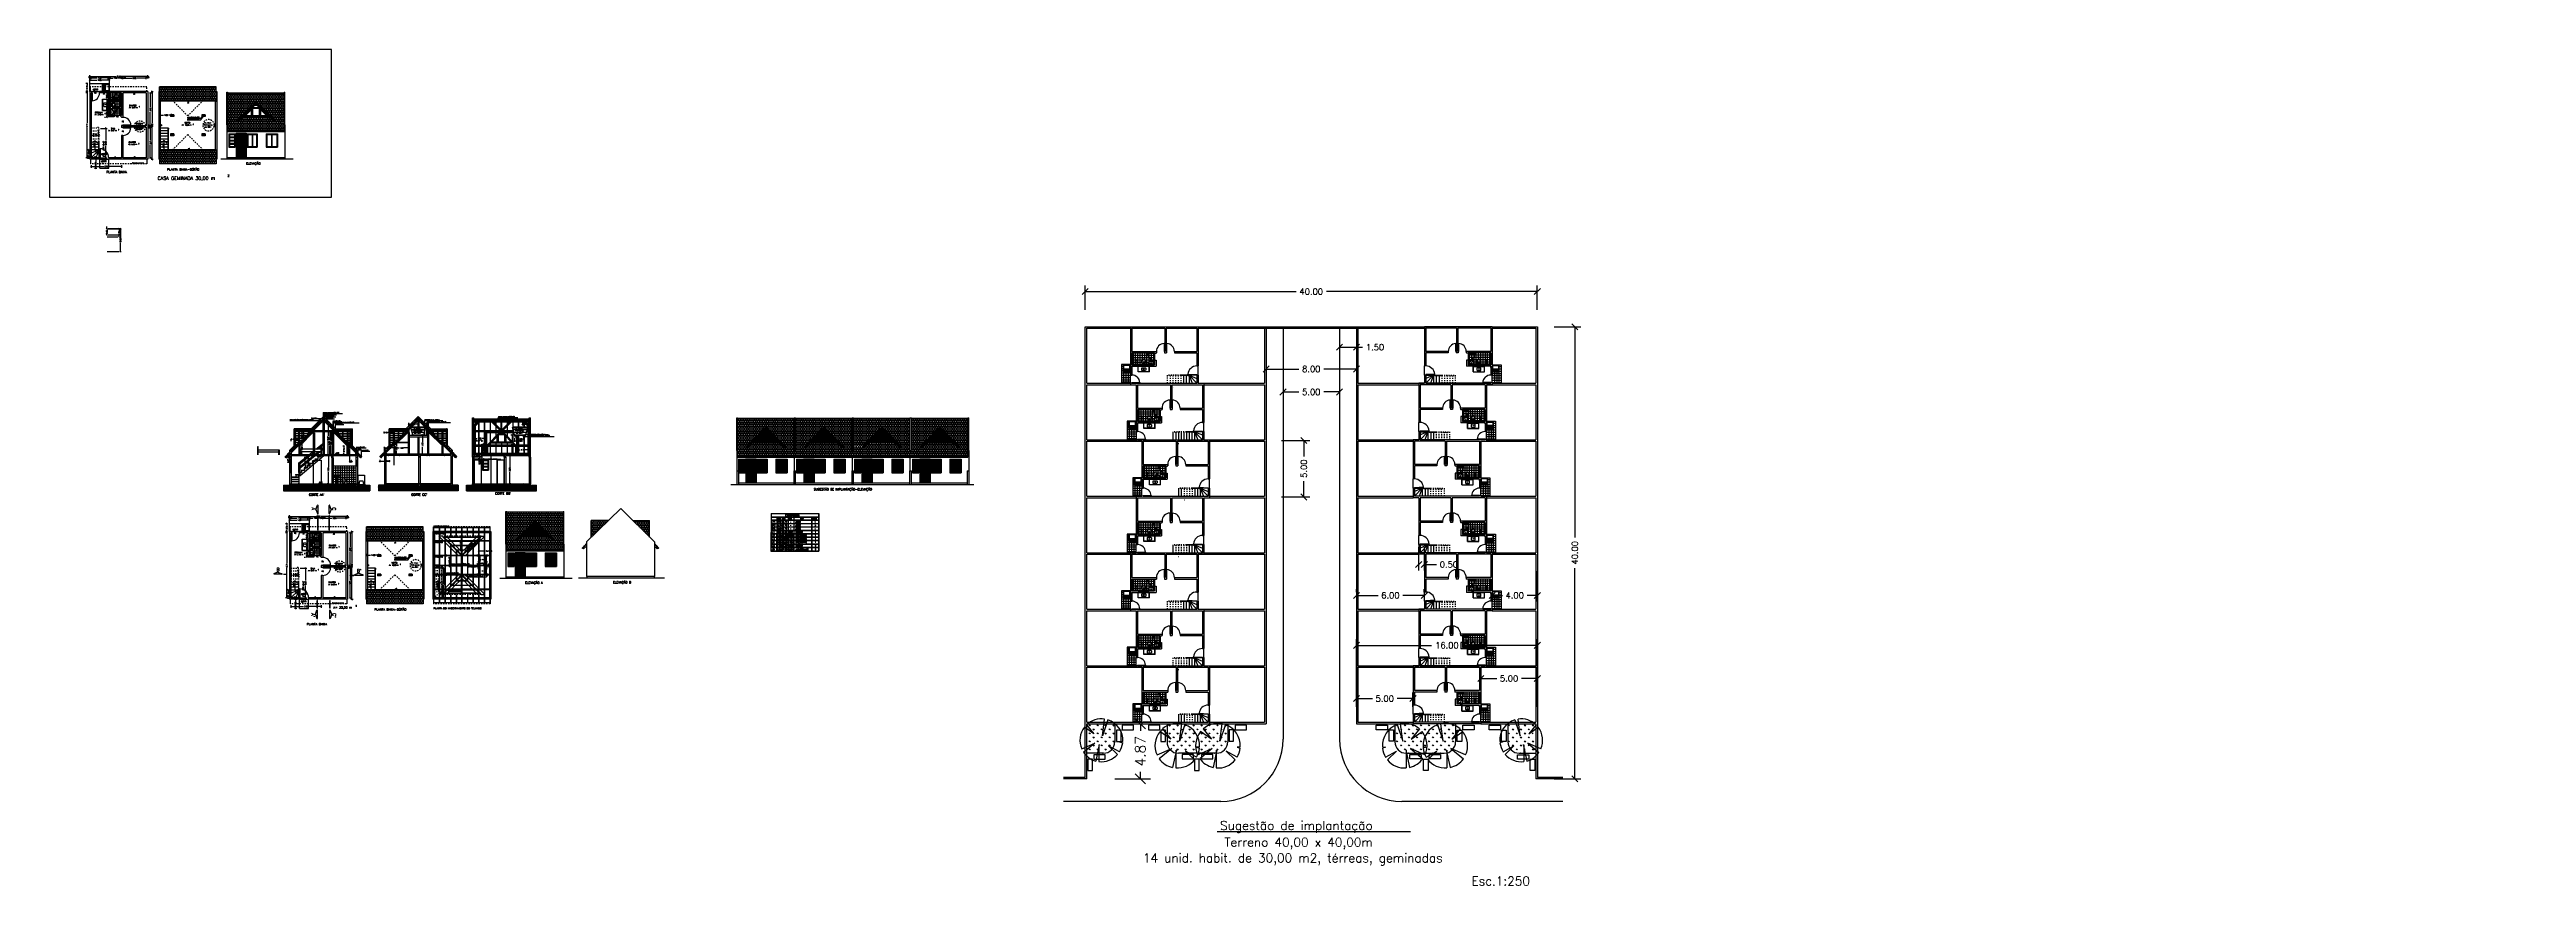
# Model space of a CAD drawing. Extents: x -79 to 141, y 7 to 81.
import ezdxf

# ---------------------------------------------------------------- set-up
doc = ezdxf.new("R2010")
doc.units = 0
doc.header["$LTSCALE"] = 10
doc.linetypes.add('ACAD_ISO04W100', pattern=[30.5, 24, -3, 0.5, -3])
doc.linetypes.add('DASHED2', pattern=[0.375, 0.25, -0.125])
doc.layers.get('0').update_dxf_attribs({"linetype": 'CONTINUOUS'})
doc.layers.get('DEFPOINTS').update_dxf_attribs({"linetype": 'CONTINUOUS'})
for name, color, linetype in [('CONCRETO', 5, 'CONTINUOUS'), ('COTA', 1, 'CONTINUOUS'), ('COTAS', 244, 'CONTINUOUS'), ('EQUIPAMENTOS', 1, 'CONTINUOUS'), ('ESCADA', 5, 'CONTINUOUS'), ('JANELA', 5, 'CONTINUOUS'), ('MADEIRAMENTODETELHADO', 244, 'CONTINUOUS'), ('PAREDE', 7, 'CONTINUOUS'), ('PAREDECORTE', 3, 'CONTINUOUS'), ('PAREDES', 7, 'CONTINUOUS'), ('PISO', 30, 'CONTINUOUS'), ('PORTA', 1, 'CONTINUOUS'), ('TELHADO', 30, 'CONTINUOUS'), ('TERRENOEMCORTE', 244, 'CONTINUOUS'), ('TEXTO', 1, 'CONTINUOUS')]:
    doc.layers.add(name, color=color, linetype=linetype)
doc.styles.add('ROMANC', font='ROMANC.SHX')
doc.styles.get("Standard").update_dxf_attribs({"font": 'ROMANC.SHX'})
doc.dimstyles.get("Standard").update_dxf_attribs({"dimscale": 0.6, "dimtxt": 0.18, "dimasz": 0.18, "dimexe": 0.18, "dimexo": 0.25, "dimgap": 0.09, "dimtad": 0, "dimzin": 0, "dimtxsty": 'STANDARD', "dimblk1": 'OBLIQUE', "dimblk2": 'OBLIQUE', "dimsah": 1, "dimcen": 0.09, "dimclrd": 30, "dimclre": 30, "dimazin": 3, "dimtfac": 1, "dimtdec": 4, "dimtofl": 0, "dimtmove": 0, "dimatfit": 3, "dimtolj": 1, "dimtzin": 0})

# ---------------------------------------------------------------- blocks, each defined once
blk = doc.blocks.new('_OBLIQUE')
at = {"color": 0, "linetype": 'BYBLOCK'}
blk.add_line((-0.5, -0.5), (0.5, 0.5), dxfattribs=at)
blk = doc.blocks.new('*D19')
at = {"color": 30, "linetype": 'BYBLOCK', "ltscale": 0.3}
for p, q in [((-47.75, 33.39), (-47.75, 33.58)), ((-47.75, 33.47), (-47.62, 33.47)), ((-47.05, 33.47), (-47.18, 33.47)), ((-47.05, 33.39), (-47.05, 33.58))]:
    blk.add_line(p, q, dxfattribs=at)
at = {"layer": 'DEFPOINTS', "color": 0, "linetype": 'BYBLOCK', "ltscale": 0.3}
for p in [(-47.75, 33.47), (-47.75, 33.09), (-47.05, 33.09)]:
    blk.add_point(p, dxfattribs=at)
at = {"color": 30, "linetype": 'BYBLOCK', "ltscale": 0.3, "xscale": 0.108, "yscale": 0.108, "zscale": 0.108, "rotation": 180}
blk.add_blockref('_OBLIQUE', (-47.75, 33.47), dxfattribs=at)
at = {"color": 30, "linetype": 'BYBLOCK', "ltscale": 0.3, "xscale": 0.108, "yscale": 0.108, "zscale": 0.108}
blk.add_blockref('_OBLIQUE', (-47.05, 33.47), dxfattribs=at)
at = {"color": 0, "linetype": 'BYBLOCK', "ltscale": 0.3, "insert": (-47.4, 33.47), "char_height": 0.108, "attachment_point": 5}
blk.add_mtext('\\A1;0.70', dxfattribs=at)
blk = doc.blocks.new('*D21')
at = {"color": 30, "linetype": 'BYBLOCK', "ltscale": 0.3}
for p, q in [((-47.02, 33.36), (-46.82, 33.36)), ((-46.93, 33.36), (-46.93, 32.26)), ((-47.02, 30.75), (-46.82, 30.75)), ((-46.93, 30.75), (-46.93, 31.85))]:
    blk.add_line(p, q, dxfattribs=at)
at = {"layer": 'DEFPOINTS', "color": 0, "linetype": 'BYBLOCK', "ltscale": 0.3}
for p in [(-47.32, 33.36), (-47.32, 30.75), (-46.93, 30.75)]:
    blk.add_point(p, dxfattribs=at)
at = {"color": 30, "linetype": 'BYBLOCK', "ltscale": 0.3, "xscale": 0.108, "yscale": 0.108, "zscale": 0.108}
for p, rotation in [((-46.93, 33.36), 90), ((-46.93, 30.75), 270)]:
    blk.add_blockref('_OBLIQUE', p, dxfattribs=dict(at, rotation=rotation))
at = {"color": 0, "linetype": 'BYBLOCK', "ltscale": 0.3, "insert": (-46.93, 32.06), "char_height": 0.108, "attachment_point": 5, "rotation": 90}
blk.add_mtext('\\A1;2.61', dxfattribs=at)
blk = doc.blocks.new('*X4')
at = {"color": 0, "linetype": 'CONTINUOUS', "ltscale": 0.3}
for p, q in [((-124.33, 52.09), (-123.9, 52.52)), ((-124.33, 52.18), (-123.99, 52.52)), ((-124.33, 52.27), (-124.08, 52.52)), ((-124.33, 52.36), (-124.17, 52.52)), ((-124.33, 52.45), (-124.25, 52.52)), ((-124.31, 52.02), (-123.83, 52.5)), ((-124.22, 52.02), (-123.83, 52.42)), ((-124.14, 52.02), (-123.79, 52.37)), ((-124.05, 52.02), (-123.7, 52.37)), ((-123.96, 52.02), (-123.46, 52.52)), ((-123.87, 52.02), (-123.37, 52.52)), ((-123.78, 52.02), (-123.28, 52.52)), ((-123.69, 52.02), (-123.19, 52.52)), ((-123.64, 52.43), (-123.55, 52.52)), ((-123.64, 52.52), (-123.64, 52.52)), ((-123.61, 52.02), (-123.11, 52.52)), ((-123.52, 52.02), (-123.02, 52.52)), ((-123.43, 52.02), (-122.93, 52.52)), ((-123.34, 52.02), (-122.84, 52.52)), ((-123.25, 52.02), (-122.75, 52.52)), ((-123.16, 52.02), (-122.66, 52.52)), ((-123.08, 52.02), (-122.58, 52.52)), ((-122.99, 52.02), (-122.49, 52.52)), ((-122.9, 52.02), (-122.4, 52.52)), ((-122.81, 52.02), (-122.31, 52.52)), ((-122.72, 52.02), (-122.22, 52.52)), ((-122.63, 52.02), (-122.13, 52.52)), ((-122.54, 52.02), (-122.04, 52.52)), ((-122.46, 52.02), (-121.96, 52.52)), ((-122.37, 52.02), (-121.87, 52.52)), ((-122.28, 52.02), (-121.78, 52.52)), ((-122.19, 52.02), (-121.69, 52.52)), ((-122.1, 52.02), (-121.6, 52.52)), ((-122.01, 52.02), (-121.51, 52.52)), ((-121.93, 52.02), (-121.43, 52.52)), ((-121.84, 52.02), (-121.34, 52.52)), ((-121.75, 52.02), (-121.25, 52.52)), ((-121.66, 52.02), (-121.16, 52.52)), ((-121.57, 52.02), (-121.07, 52.52)), ((-121.48, 52.02), (-121.02, 52.49)), ((-121.4, 52.02), (-121.02, 52.4)), ((-121.31, 52.02), (-120.96, 52.37)), ((-121.22, 52.02), (-120.87, 52.37)), ((-121.13, 52.02), (-120.63, 52.52)), ((-121.04, 52.02), (-120.54, 52.52)), ((-120.95, 52.02), (-120.45, 52.52)), ((-120.87, 52.02), (-120.37, 52.52)), ((-120.83, 52.5), (-120.81, 52.52)), ((-120.83, 52.41), (-120.72, 52.52)), ((-120.78, 52.02), (-120.28, 52.52)), ((-120.69, 52.02), (-120.19, 52.52)), ((-120.6, 52.02), (-120.1, 52.52)), ((-120.51, 52.02), (-120.01, 52.52)), ((-120.42, 52.02), (-119.92, 52.52)), ((-120.34, 52.02), (-119.84, 52.52)), ((-120.25, 52.02), (-119.75, 52.52)), ((-120.16, 52.02), (-119.66, 52.52)), ((-120.07, 52.02), (-119.57, 52.52)), ((-119.98, 52.02), (-119.48, 52.52)), ((-119.89, 52.02), (-119.39, 52.52)), ((-119.8, 52.02), (-119.3, 52.52)), ((-119.72, 52.02), (-119.22, 52.52)), ((-119.63, 52.02), (-119.13, 52.52)), ((-119.54, 52.02), (-119.04, 52.52)), ((-119.45, 52.02), (-118.95, 52.52)), ((-119.36, 52.02), (-118.86, 52.52)), ((-119.27, 52.02), (-118.83, 52.47)), ((-119.19, 52.02), (-118.83, 52.38)), ((-119.1, 52.02), (-118.75, 52.37)), ((-119.01, 52.02), (-118.66, 52.37)), ((-118.92, 52.02), (-118.42, 52.52)), ((-118.83, 52.02), (-118.33, 52.52)), ((-118.74, 52.02), (-118.24, 52.52)), ((-118.66, 52.02), (-118.16, 52.52)), ((-118.64, 52.48), (-118.6, 52.52)), ((-118.64, 52.39), (-118.51, 52.52)), ((-118.57, 52.02), (-118.14, 52.45)), ((-118.48, 52.02), (-118.14, 52.36)), ((-118.39, 52.02), (-118.14, 52.27)), ((-118.3, 52.02), (-118.14, 52.18)), ((-118.21, 52.02), (-118.14, 52.1))]:
    blk.add_line(p, q, dxfattribs=at)
blk = doc.blocks.new('*D6')
at = {"color": 30, "linetype": 'BYBLOCK', "ltscale": 0.3}
for p, q in [((-32.51, 68.32), (-32.7, 68.32)), ((-32.59, 68.32), (-32.59, 67.57)), ((-32.51, 66.39), (-32.7, 66.39)), ((-32.59, 66.39), (-32.59, 67.14))]:
    blk.add_line(p, q, dxfattribs=at)
at = {"layer": 'DEFPOINTS', "color": 0, "linetype": 'BYBLOCK', "ltscale": 0.3}
for p in [(-32.21, 68.32), (-32.59, 66.39), (-32.21, 66.39)]:
    blk.add_point(p, dxfattribs=at)
at = {"color": 30, "linetype": 'BYBLOCK', "ltscale": 0.3, "xscale": 0.108, "yscale": 0.108, "zscale": 0.108}
for p, rotation in [((-32.59, 68.32), 90), ((-32.59, 66.39), 270)]:
    blk.add_blockref('_OBLIQUE', p, dxfattribs=dict(at, rotation=rotation))
at = {"color": 0, "linetype": 'BYBLOCK', "ltscale": 0.3, "insert": (-32.59, 67.35), "char_height": 0.108, "attachment_point": 5, "rotation": 90}
blk.add_mtext('\\A1;1.92', dxfattribs=at)
blk = doc.blocks.new('*D8')
at = {"color": 30, "linetype": 'BYBLOCK', "ltscale": 0.3}
for p, q in [((-33.13, 68.42), (-32.91, 68.42)), ((-33.02, 68.42), (-33.02, 68.13)), ((-33.13, 67.42), (-32.91, 67.42)), ((-33.02, 67.42), (-33.02, 67.7))]:
    blk.add_line(p, q, dxfattribs=at)
at = {"layer": 'DEFPOINTS', "color": 0, "linetype": 'BYBLOCK', "ltscale": 0.3}
for p in [(-33.43, 68.42), (-33.43, 67.42), (-33.02, 67.42)]:
    blk.add_point(p, dxfattribs=at)
at = {"color": 30, "linetype": 'BYBLOCK', "ltscale": 0.3, "xscale": 0.108, "yscale": 0.108, "zscale": 0.108}
for p, rotation in [((-33.02, 68.42), 90), ((-33.02, 67.42), 270)]:
    blk.add_blockref('_OBLIQUE', p, dxfattribs=dict(at, rotation=rotation))
at = {"color": 0, "linetype": 'BYBLOCK', "ltscale": 0.3, "insert": (-33.02, 67.92), "char_height": 0.108, "attachment_point": 5, "rotation": 90}
blk.add_mtext('\\A1;1.00', dxfattribs=at)
blk = doc.blocks.new('*D5')
at = {"color": 30, "linetype": 'BYBLOCK', "ltscale": 0.3}
for p, q in [((-33.21, 66.11), (-33.37, 66.11)), ((-33.26, 66.11), (-33.26, 65.88)), ((-33.21, 65.21), (-33.37, 65.21)), ((-33.26, 65.21), (-33.26, 65.44))]:
    blk.add_line(p, q, dxfattribs=at)
at = {"layer": 'DEFPOINTS', "color": 0, "linetype": 'BYBLOCK', "ltscale": 0.3}
for p in [(-33.26, 66.11), (-32.91, 66.11), (-32.91, 65.21)]:
    blk.add_point(p, dxfattribs=at)
at = {"color": 30, "linetype": 'BYBLOCK', "ltscale": 0.3, "xscale": 0.108, "yscale": 0.108, "zscale": 0.108}
for p, rotation in [((-33.26, 66.11), 90), ((-33.26, 65.21), 270)]:
    blk.add_blockref('_OBLIQUE', p, dxfattribs=dict(at, rotation=rotation))
at = {"color": 0, "linetype": 'BYBLOCK', "ltscale": 0.3, "insert": (-33.26, 65.66), "char_height": 0.108, "attachment_point": 5, "rotation": 90}
blk.add_mtext('\\A1;{0.80}', dxfattribs=at)
blk = doc.blocks.new('*D7')
at = {"color": 30, "linetype": 'BYBLOCK', "ltscale": 0.3}
for p, q in [((-33.13, 67.42), (-32.91, 67.42)), ((-33.09, 66.39), (-32.91, 66.39)), ((-33.02, 67.42), (-33.02, 67.12)), ((-33.02, 66.39), (-33.02, 66.69))]:
    blk.add_line(p, q, dxfattribs=at)
at = {"layer": 'DEFPOINTS', "color": 0, "linetype": 'BYBLOCK', "ltscale": 0.3}
for p in [(-33.43, 67.42), (-33.39, 66.39), (-33.02, 66.39)]:
    blk.add_point(p, dxfattribs=at)
at = {"color": 30, "linetype": 'BYBLOCK', "ltscale": 0.3, "xscale": 0.108, "yscale": 0.108, "zscale": 0.108}
for p, rotation in [((-33.02, 67.42), 90), ((-33.02, 66.39), 270)]:
    blk.add_blockref('_OBLIQUE', p, dxfattribs=dict(at, rotation=rotation))
at = {"color": 0, "linetype": 'BYBLOCK', "ltscale": 0.3, "insert": (-33.02, 66.91), "char_height": 0.108, "attachment_point": 5, "rotation": 90}
blk.add_mtext('\\A1;1.02', dxfattribs=at)
blk = doc.blocks.new('*D11')
at = {"color": 30, "linetype": 'BYBLOCK', "ltscale": 0.3}
for p, q in [((-30.14, 68.41), (-29.97, 68.41)), ((-30.08, 68.41), (-30.08, 67.62)), ((-30.12, 66.39), (-29.97, 66.39)), ((-30.08, 66.39), (-30.08, 67.18))]:
    blk.add_line(p, q, dxfattribs=at)
at = {"layer": 'DEFPOINTS', "color": 0, "linetype": 'BYBLOCK', "ltscale": 0.3}
for p in [(-30.44, 68.41), (-30.42, 66.39), (-30.08, 66.39)]:
    blk.add_point(p, dxfattribs=at)
at = {"color": 30, "linetype": 'BYBLOCK', "ltscale": 0.3, "xscale": 0.108, "yscale": 0.108, "zscale": 0.108}
for p, rotation in [((-30.08, 68.41), 90), ((-30.08, 66.39), 270)]:
    blk.add_blockref('_OBLIQUE', p, dxfattribs=dict(at, rotation=rotation))
at = {"color": 0, "linetype": 'BYBLOCK', "ltscale": 0.3, "insert": (-30.08, 67.4), "char_height": 0.108, "attachment_point": 5, "rotation": 90}
blk.add_mtext('\\A1;2.02', dxfattribs=at)
blk = doc.blocks.new('*D12')
at = {"color": 30, "linetype": 'BYBLOCK', "ltscale": 0.3}
for p, q in [((-30.97, 69.27), (-30.79, 69.27)), ((-30.9, 69.27), (-30.9, 68.05)), ((-30.97, 66.39), (-30.79, 66.39)), ((-30.9, 66.39), (-30.9, 67.61))]:
    blk.add_line(p, q, dxfattribs=at)
at = {"layer": 'DEFPOINTS', "color": 0, "linetype": 'BYBLOCK', "ltscale": 0.3}
for p in [(-31.27, 69.27), (-31.27, 66.39), (-30.9, 66.39)]:
    blk.add_point(p, dxfattribs=at)
at = {"color": 30, "linetype": 'BYBLOCK', "ltscale": 0.3, "xscale": 0.108, "yscale": 0.108, "zscale": 0.108}
for p, rotation in [((-30.9, 69.27), 90), ((-30.9, 66.39), 270)]:
    blk.add_blockref('_OBLIQUE', p, dxfattribs=dict(at, rotation=rotation))
at = {"color": 0, "linetype": 'BYBLOCK', "ltscale": 0.3, "insert": (-30.9, 67.83), "char_height": 0.108, "attachment_point": 5, "rotation": 90}
blk.add_mtext('\\A1;2.87', dxfattribs=at)
blk = doc.blocks.new('*D10')
at = {"color": 30, "linetype": 'BYBLOCK', "ltscale": 0.3}
for p, q in [((-29.44, 67.12), (-29.61, 67.12)), ((-29.44, 66.39), (-29.61, 66.39)), ((-29.5, 67.12), (-29.5, 66.97)), ((-29.5, 66.39), (-29.5, 66.54))]:
    blk.add_line(p, q, dxfattribs=at)
at = {"layer": 'DEFPOINTS', "color": 0, "linetype": 'BYBLOCK', "ltscale": 0.3}
for p in [(-29.5, 66.39), (-29.14, 67.12), (-29.14, 66.39)]:
    blk.add_point(p, dxfattribs=at)
at = {"color": 30, "linetype": 'BYBLOCK', "ltscale": 0.3, "xscale": 0.108, "yscale": 0.108, "zscale": 0.108}
for p, rotation in [((-29.5, 67.12), 90), ((-29.5, 66.39), 270)]:
    blk.add_blockref('_OBLIQUE', p, dxfattribs=dict(at, rotation=rotation))
at = {"color": 0, "linetype": 'BYBLOCK', "ltscale": 0.3, "insert": (-29.5, 66.76), "char_height": 0.108, "attachment_point": 5, "rotation": 90}
blk.add_mtext('\\A1;0.73', dxfattribs=at)
blk = doc.blocks.new('*D15')
at = {"color": 30, "linetype": 'BYBLOCK', "ltscale": 0.3}
for p, q in [((-23.49, 68.1), (-23.44, 68.1)), ((-23.33, 68.1), (-23.33, 67.46)), ((-23.49, 66.37), (-23.44, 66.37)), ((-23.33, 66.37), (-23.33, 67.02))]:
    blk.add_line(p, q, dxfattribs=at)
at = {"layer": 'DEFPOINTS', "color": 0, "linetype": 'BYBLOCK', "ltscale": 0.3}
for p in [(-23.19, 68.1), (-23.33, 66.37), (-23.19, 66.37)]:
    blk.add_point(p, dxfattribs=at)
at = {"color": 30, "linetype": 'BYBLOCK', "ltscale": 0.3, "xscale": 0.108, "yscale": 0.108, "zscale": 0.108}
for p, rotation in [((-23.33, 68.1), 90), ((-23.33, 66.37), 270)]:
    blk.add_blockref('_OBLIQUE', p, dxfattribs=dict(at, rotation=rotation))
at = {"color": 0, "linetype": 'BYBLOCK', "ltscale": 0.3, "insert": (-23.33, 67.24), "char_height": 0.108, "attachment_point": 5, "rotation": 90}
blk.add_mtext('\\A1;1.72', dxfattribs=at)
blk = doc.blocks.new('*D18')
at = {"color": 30, "linetype": 'BYBLOCK', "ltscale": 0.3}
for p, q in [((-18.74, 66.66), (-18.74, 67.86)), ((-18.74, 67.75), (-18.46, 67.75)), ((-17.74, 67.75), (-18.02, 67.75)), ((-17.74, 66.65), (-17.74, 67.86))]:
    blk.add_line(p, q, dxfattribs=at)
at = {"layer": 'DEFPOINTS', "color": 0, "linetype": 'BYBLOCK', "ltscale": 0.3}
for p in [(-18.74, 66.36), (-17.74, 67.75), (-17.74, 66.35)]:
    blk.add_point(p, dxfattribs=at)
at = {"color": 30, "linetype": 'BYBLOCK', "ltscale": 0.3, "xscale": 0.108, "yscale": 0.108, "zscale": 0.108, "rotation": 180}
blk.add_blockref('_OBLIQUE', (-18.74, 67.75), dxfattribs=at)
at = {"color": 30, "linetype": 'BYBLOCK', "ltscale": 0.3, "xscale": 0.108, "yscale": 0.108, "zscale": 0.108}
blk.add_blockref('_OBLIQUE', (-17.74, 67.75), dxfattribs=at)
at = {"color": 0, "linetype": 'BYBLOCK', "ltscale": 0.3, "insert": (-18.24, 67.75), "char_height": 0.108, "attachment_point": 5}
blk.add_mtext('\\A1;1.00', dxfattribs=at)
blk = doc.blocks.new('*D13')
at = {"color": 30, "linetype": 'BYBLOCK', "ltscale": 0.3}
for p, q in [((-17.96, 67.25), (-17.75, 67.25)), ((-17.96, 66.35), (-17.75, 66.35)), ((-17.86, 67.25), (-17.86, 67.02)), ((-17.86, 66.35), (-17.86, 66.58))]:
    blk.add_line(p, q, dxfattribs=at)
at = {"layer": 'DEFPOINTS', "color": 0, "linetype": 'BYBLOCK', "ltscale": 0.3}
for p in [(-18.26, 67.25), (-18.26, 66.35), (-17.86, 66.35)]:
    blk.add_point(p, dxfattribs=at)
at = {"color": 30, "linetype": 'BYBLOCK', "ltscale": 0.3, "xscale": 0.108, "yscale": 0.108, "zscale": 0.108}
for p, rotation in [((-17.86, 67.25), 90), ((-17.86, 66.35), 270)]:
    blk.add_blockref('_OBLIQUE', p, dxfattribs=dict(at, rotation=rotation))
at = {"color": 0, "linetype": 'BYBLOCK', "ltscale": 0.3, "insert": (-17.86, 66.8), "char_height": 0.108, "attachment_point": 5, "rotation": 90}
blk.add_mtext('\\A1;0.90', dxfattribs=at)
blk = doc.blocks.new('*D9')
at = {"color": 30, "linetype": 'BYBLOCK', "ltscale": 0.3}
for p, q in [((-18.74, 67.61), (-18.74, 67.45)), ((-18.74, 67.56), (-18.61, 67.56)), ((-18.04, 67.56), (-18.17, 67.56)), ((-18.04, 67.61), (-18.04, 67.45))]:
    blk.add_line(p, q, dxfattribs=at)
at = {"layer": 'DEFPOINTS', "color": 0, "linetype": 'BYBLOCK', "ltscale": 0.3}
for p in [(-18.74, 67.91), (-18.04, 67.91), (-18.04, 67.56)]:
    blk.add_point(p, dxfattribs=at)
at = {"color": 30, "linetype": 'BYBLOCK', "ltscale": 0.3, "xscale": 0.108, "yscale": 0.108, "zscale": 0.108, "rotation": 180}
blk.add_blockref('_OBLIQUE', (-18.74, 67.56), dxfattribs=at)
at = {"color": 30, "linetype": 'BYBLOCK', "ltscale": 0.3, "xscale": 0.108, "yscale": 0.108, "zscale": 0.108}
blk.add_blockref('_OBLIQUE', (-18.04, 67.56), dxfattribs=at)
at = {"color": 0, "linetype": 'BYBLOCK', "ltscale": 0.3, "insert": (-18.39, 67.56), "char_height": 0.108, "attachment_point": 5}
blk.add_mtext('\\A1;0.70', dxfattribs=at)
blk = doc.blocks.new('*D20')
at = {"color": 30, "linetype": 'BYBLOCK', "ltscale": 0.3}
for p, q in [((-14.97, 66.8), (-14.97, 66.85)), ((-14.97, 66.74), (-14.64, 66.74)), ((-13.87, 66.74), (-14.2, 66.74)), ((-13.87, 66.8), (-13.87, 66.85))]:
    blk.add_line(p, q, dxfattribs=at)
at = {"layer": 'DEFPOINTS', "color": 0, "linetype": 'BYBLOCK', "ltscale": 0.3}
for p in [(-14.97, 66.5), (-13.87, 66.74), (-13.87, 66.5)]:
    blk.add_point(p, dxfattribs=at)
at = {"color": 30, "linetype": 'BYBLOCK', "ltscale": 0.3, "xscale": 0.108, "yscale": 0.108, "zscale": 0.108, "rotation": 180}
blk.add_blockref('_OBLIQUE', (-14.97, 66.74), dxfattribs=at)
at = {"color": 30, "linetype": 'BYBLOCK', "ltscale": 0.3, "xscale": 0.108, "yscale": 0.108, "zscale": 0.108}
blk.add_blockref('_OBLIQUE', (-13.87, 66.74), dxfattribs=at)
at = {"color": 0, "linetype": 'BYBLOCK', "ltscale": 0.3, "insert": (-14.42, 66.74), "char_height": 0.108, "attachment_point": 5}
blk.add_mtext('\\A1;{1.10}', dxfattribs=at)
blk = doc.blocks.new('*D17')
at = {"color": 30, "linetype": 'BYBLOCK', "ltscale": 0.3}
for p, q in [((-14.95, 67.8), (-14.95, 67.59)), ((-14.95, 67.7), (-14.87, 67.7)), ((-14.36, 67.7), (-14.44, 67.7)), ((-14.36, 67.8), (-14.36, 67.59))]:
    blk.add_line(p, q, dxfattribs=at)
at = {"layer": 'DEFPOINTS', "color": 0, "linetype": 'BYBLOCK', "ltscale": 0.3}
for p in [(-14.95, 68.1), (-14.36, 68.1), (-14.36, 67.7)]:
    blk.add_point(p, dxfattribs=at)
at = {"color": 30, "linetype": 'BYBLOCK', "ltscale": 0.3, "xscale": 0.108, "yscale": 0.108, "zscale": 0.108, "rotation": 180}
blk.add_blockref('_OBLIQUE', (-14.95, 67.7), dxfattribs=at)
at = {"color": 30, "linetype": 'BYBLOCK', "ltscale": 0.3, "xscale": 0.108, "yscale": 0.108, "zscale": 0.108}
blk.add_blockref('_OBLIQUE', (-14.36, 67.7), dxfattribs=at)
at = {"color": 0, "linetype": 'BYBLOCK', "ltscale": 0.3, "insert": (-14.66, 67.7), "char_height": 0.108, "attachment_point": 5}
blk.add_mtext('\\A1;{0.60}', dxfattribs=at)
blk = doc.blocks.new('*D16')
at = {"color": 30, "linetype": 'BYBLOCK', "ltscale": 0.3}
for p, q in [((-15.16, 67.78), (-15.16, 67.44)), ((-15.16, 67.55), (-14.95, 67.55)), ((-14.95, 67.61), (-14.95, 67.44)), ((-14.95, 67.55), (-14.84, 67.55))]:
    blk.add_line(p, q, dxfattribs=at)
at = {"layer": 'DEFPOINTS', "color": 0, "linetype": 'BYBLOCK', "ltscale": 0.3}
for p in [(-15.16, 68.08), (-14.95, 67.91), (-14.95, 67.55)]:
    blk.add_point(p, dxfattribs=at)
at = {"color": 30, "linetype": 'BYBLOCK', "ltscale": 0.3, "xscale": 0.108, "yscale": 0.108, "zscale": 0.108, "rotation": 180}
blk.add_blockref('_OBLIQUE', (-15.16, 67.55), dxfattribs=at)
at = {"color": 30, "linetype": 'BYBLOCK', "ltscale": 0.3, "xscale": 0.108, "yscale": 0.108, "zscale": 0.108}
blk.add_blockref('_OBLIQUE', (-14.95, 67.55), dxfattribs=at)
at = {"color": 0, "linetype": 'BYBLOCK', "ltscale": 0.3, "insert": (-14.62, 67.55), "char_height": 0.108, "attachment_point": 5}
blk.add_mtext('\\A1;{0.20}', dxfattribs=at)
blk = doc.blocks.new('*D14')
at = {"color": 30, "linetype": 'BYBLOCK', "ltscale": 0.3}
for p, q in [((-14.45, 69.26), (-14.45, 68.9)), ((-14.45, 69.01), (-14.45, 69.01)), ((-13.97, 69.01), (-13.75, 69.01)), ((-13.97, 68.92), (-13.97, 68.9))]:
    blk.add_line(p, q, dxfattribs=at)
at = {"layer": 'DEFPOINTS', "color": 0, "linetype": 'BYBLOCK', "ltscale": 0.3}
for p in [(-14.45, 69.56), (-13.97, 69.22), (-13.97, 69.01)]:
    blk.add_point(p, dxfattribs=at)
at = {"color": 30, "linetype": 'BYBLOCK', "ltscale": 0.3, "xscale": 0.108, "yscale": 0.108, "zscale": 0.108}
blk.add_blockref('_OBLIQUE', (-14.45, 69.01), dxfattribs=at)
at = {"color": 30, "linetype": 'BYBLOCK', "ltscale": 0.3, "xscale": 0.108, "yscale": 0.108, "zscale": 0.108, "rotation": 180}
blk.add_blockref('_OBLIQUE', (-13.97, 69.01), dxfattribs=at)
at = {"color": 0, "linetype": 'BYBLOCK', "ltscale": 0.3, "insert": (-14.21, 69.01), "char_height": 0.108, "attachment_point": 5}
blk.add_mtext('\\A1;0.48', dxfattribs=at)
blk = doc.blocks.new('*D34')
at = {"color": 30, "linetype": 'BYBLOCK', "ltscale": 0.05}
for p, q in [((54.57, 56.17), (56.93, 56.17)), ((56.39, 56.17), (56.39, 37.52)), ((56.39, 16.17), (56.39, 34.82)), ((54.57, 16.17), (56.93, 16.17))]:
    blk.add_line(p, q, dxfattribs=at)
at = {"layer": 'DEFPOINTS', "color": 0, "linetype": 'BYBLOCK', "ltscale": 0.05}
for p in [(53.07, 56.17), (53.07, 16.17), (56.39, 16.17)]:
    blk.add_point(p, dxfattribs=at)
at = {"color": 30, "linetype": 'BYBLOCK', "ltscale": 0.05, "xscale": 0.54, "yscale": 0.54, "zscale": 0.54}
for p, rotation in [((56.39, 56.17), 90), ((56.39, 16.17), 270)]:
    blk.add_blockref('_OBLIQUE', p, dxfattribs=dict(at, rotation=rotation))
at = {"color": 0, "linetype": 'BYBLOCK', "ltscale": 0.05, "insert": (56.39, 36.17), "char_height": 0.54, "attachment_point": 5, "rotation": 90}
blk.add_mtext('\\A1;40.00', dxfattribs=at)
blk = doc.blocks.new('*D35')
at = {"color": 30, "linetype": 'BYBLOCK', "ltscale": 0.05}
for p, q in [((13.07, 57.67), (13.07, 59.82)), ((13.07, 59.28), (31.72, 59.28)), ((53.07, 59.28), (34.42, 59.28)), ((53.07, 57.67), (53.07, 59.82))]:
    blk.add_line(p, q, dxfattribs=at)
at = {"layer": 'DEFPOINTS', "color": 0, "linetype": 'BYBLOCK', "ltscale": 0.05}
for p in [(53.07, 59.28), (13.07, 56.17), (53.07, 56.17)]:
    blk.add_point(p, dxfattribs=at)
at = {"color": 30, "linetype": 'BYBLOCK', "ltscale": 0.05, "xscale": 0.54, "yscale": 0.54, "zscale": 0.54, "rotation": 180}
blk.add_blockref('_OBLIQUE', (13.07, 59.28), dxfattribs=at)
at = {"color": 30, "linetype": 'BYBLOCK', "ltscale": 0.05, "xscale": 0.54, "yscale": 0.54, "zscale": 0.54}
blk.add_blockref('_OBLIQUE', (53.07, 59.28), dxfattribs=at)
at = {"color": 0, "linetype": 'BYBLOCK', "ltscale": 0.05, "insert": (33.07, 59.28), "char_height": 0.54, "attachment_point": 5}
blk.add_mtext('\\A1;40.00', dxfattribs=at)
blk = doc.blocks.new('*X37')
at = {"color": 0, "linetype": 'CONTINUOUS', "ltscale": 0.05}
for p, q in [((40.66, 20.86), (40.59, 20.93)), ((40.66, 20.15), (40.59, 20.22)), ((40.66, 20.86), (40.66, 20.95)), ((40.66, 20.86), (40.69, 20.89)), ((40.66, 20.15), (40.66, 20.25)), ((40.66, 20.15), (40.72, 20.22)), ((40.69, 20.89), (40.72, 20.93)), ((41.01, 20.51), (40.95, 20.57)), ((41.01, 19.8), (40.95, 19.87)), ((41.01, 20.51), (41.01, 20.6)), ((41.01, 20.51), (41.03, 20.52)), ((41.01, 19.8), (41.01, 19.89)), ((41.01, 19.8), (41.05, 19.84)), ((41.03, 20.52), (41.08, 20.57)), ((41.05, 19.84), (41.08, 19.87)), ((41.37, 20.86), (41.3, 20.93)), ((41.37, 20.15), (41.3, 20.22)), ((41.37, 20.86), (41.37, 20.95)), ((41.37, 20.86), (41.43, 20.93)), ((41.37, 20.15), (41.37, 20.25)), ((41.37, 20.15), (41.43, 20.22)), ((41.72, 20.51), (41.65, 20.57)), ((41.72, 19.8), (41.65, 19.87)), ((41.72, 20.51), (41.72, 20.6)), ((41.72, 20.51), (41.79, 20.57)), ((41.72, 19.8), (41.72, 19.89)), ((41.72, 19.8), (41.79, 19.87)), ((42.07, 20.86), (42.01, 20.93)), ((42.07, 20.15), (42.01, 20.22)), ((42.07, 20.94), (42.07, 20.95)), ((42.07, 20.86), (42.07, 20.94)), ((42.07, 20.86), (42.13, 20.91)), ((42.07, 20.15), (42.07, 20.25)), ((42.07, 20.15), (42.14, 20.22)), ((42.13, 20.91), (42.14, 20.93)), ((42.43, 20.51), (42.36, 20.57)), ((42.43, 19.8), (42.36, 19.87)), ((42.43, 20.51), (42.43, 20.6)), ((42.43, 20.51), (42.49, 20.57)), ((42.43, 19.8), (42.43, 19.89)), ((42.43, 19.8), (42.49, 19.87)), ((42.78, 20.86), (42.71, 20.93)), ((42.78, 20.15), (42.71, 20.22)), ((42.78, 20.86), (42.78, 20.95)), ((42.78, 20.86), (42.85, 20.93)), ((42.78, 20.15), (42.78, 20.25)), ((42.78, 20.15), (42.85, 20.22)), ((43.13, 20.51), (43.07, 20.57)), ((43.09, 19.84), (43.07, 19.87)), ((43.13, 20.51), (43.13, 20.6)), ((43.13, 20.51), (43.2, 20.57)), ((43.17, 19.83), (43.2, 19.87)), ((43.49, 20.86), (43.42, 20.93)), ((43.49, 20.15), (43.42, 20.22)), ((43.49, 20.86), (43.49, 20.95)), ((43.49, 20.86), (43.55, 20.93)), ((43.49, 20.15), (43.49, 20.25)), ((43.49, 20.15), (43.55, 20.22)), ((43.84, 20.51), (43.77, 20.57)), ((43.84, 19.8), (43.77, 19.87)), ((43.84, 20.51), (43.84, 20.6)), ((43.84, 20.51), (43.91, 20.57)), ((43.84, 19.8), (43.84, 19.89)), ((43.84, 19.8), (43.91, 19.87)), ((44.14, 20.92), (44.13, 20.93)), ((44.19, 20.15), (44.13, 20.22)), ((44.19, 20.86), (44.14, 20.92)), ((44.19, 20.94), (44.19, 20.95)), ((44.19, 20.86), (44.19, 20.94)), ((44.19, 20.86), (44.26, 20.93)), ((44.19, 20.15), (44.19, 20.25)), ((44.19, 20.15), (44.26, 20.22)), ((44.55, 20.51), (44.48, 20.57)), ((44.55, 19.8), (44.48, 19.87)), ((44.55, 20.51), (44.55, 20.6)), ((44.55, 20.51), (44.6, 20.56)), ((44.55, 19.8), (44.55, 19.89)), ((44.55, 19.8), (44.61, 19.87)), ((44.6, 20.56), (44.61, 20.57)), ((44.9, 20.86), (44.83, 20.93)), ((44.9, 20.15), (44.83, 20.22)), ((44.9, 20.86), (44.9, 20.95)), ((44.9, 20.86), (44.97, 20.93)), ((44.9, 20.15), (44.9, 20.25)), ((44.9, 20.15), (44.97, 20.22)), ((45.25, 20.51), (45.19, 20.57)), ((45.25, 19.8), (45.19, 19.87)), ((45.25, 20.51), (45.25, 20.6)), ((45.25, 20.51), (45.32, 20.57)), ((45.25, 19.8), (45.25, 19.89)), ((45.25, 19.8), (45.32, 19.87)), ((45.61, 20.86), (45.54, 20.93)), ((45.61, 20.15), (45.54, 20.22)), ((45.61, 20.86), (45.61, 20.95)), ((45.61, 20.86), (45.67, 20.93)), ((45.61, 20.15), (45.61, 20.25)), ((45.61, 20.15), (45.67, 20.22)), ((40.66, 19.45), (40.59, 19.51)), ((40.66, 19.45), (40.66, 19.54)), ((40.66, 19.45), (40.72, 19.51)), ((40.71, 18.79), (40.72, 18.8)), ((41.01, 19.09), (40.95, 19.16)), ((41.01, 19.09), (41.01, 19.19)), ((41.01, 19.09), (41.08, 19.16)), ((41.37, 19.45), (41.3, 19.51)), ((41.37, 18.74), (41.3, 18.8)), ((41.37, 19.45), (41.37, 19.54)), ((41.37, 19.45), (41.43, 19.51)), ((41.37, 18.74), (41.37, 18.83)), ((41.37, 18.74), (41.43, 18.8)), ((41.72, 19.09), (41.65, 19.16)), ((41.67, 18.44), (41.65, 18.45)), ((41.72, 19.09), (41.72, 19.19)), ((41.72, 19.09), (41.79, 19.16)), ((41.72, 18.44), (41.72, 18.48)), ((41.77, 18.44), (41.79, 18.45)), ((42.07, 19.45), (42.01, 19.51)), ((42.03, 18.78), (42.01, 18.8)), ((42.07, 19.45), (42.07, 19.54)), ((42.07, 19.45), (42.14, 19.51)), ((42.07, 18.76), (42.07, 18.83)), ((42.09, 18.75), (42.14, 18.8)), ((42.43, 19.09), (42.36, 19.16)), ((42.43, 19.09), (42.43, 19.19)), ((42.43, 19.09), (42.49, 19.16)), ((42.78, 19.45), (42.71, 19.51)), ((42.78, 18.74), (42.71, 18.8)), ((42.78, 19.45), (42.78, 19.54)), ((42.78, 19.45), (42.85, 19.51)), ((42.78, 18.74), (42.78, 18.83)), ((42.78, 18.74), (42.85, 18.8)), ((43.2, 18.45), (43.2, 18.45)), ((43.49, 19.45), (43.42, 19.51)), ((43.49, 18.74), (43.42, 18.8)), ((43.49, 19.45), (43.49, 19.54)), ((43.49, 19.45), (43.55, 19.51)), ((43.49, 18.74), (43.49, 18.83)), ((43.49, 18.74), (43.55, 18.8)), ((43.84, 19.09), (43.77, 19.16)), ((43.79, 18.44), (43.77, 18.45)), ((43.84, 19.09), (43.84, 19.19)), ((43.84, 19.09), (43.91, 19.16)), ((43.84, 18.44), (43.84, 18.48)), ((44.19, 19.45), (44.13, 19.51)), ((44.19, 18.74), (44.13, 18.8)), ((44.19, 19.45), (44.19, 19.54)), ((44.19, 19.45), (44.26, 19.51)), ((44.19, 18.74), (44.19, 18.83)), ((44.19, 18.74), (44.26, 18.8)), ((44.55, 19.09), (44.48, 19.16)), ((44.5, 18.44), (44.48, 18.45)), ((44.55, 19.09), (44.55, 19.19)), ((44.55, 19.09), (44.61, 19.16)), ((44.55, 18.44), (44.55, 18.48)), ((44.6, 18.44), (44.61, 18.45)), ((44.9, 19.45), (44.83, 19.51)), ((44.9, 18.74), (44.83, 18.8)), ((44.9, 19.45), (44.9, 19.54)), ((44.9, 19.45), (44.97, 19.51)), ((44.9, 18.74), (44.9, 18.83)), ((44.9, 18.74), (44.97, 18.8)), ((45.25, 19.09), (45.19, 19.16)), ((45.25, 19.09), (45.25, 19.19)), ((45.25, 19.09), (45.32, 19.16)), ((45.61, 19.45), (45.54, 19.51)), ((45.61, 19.45), (45.61, 19.54)), ((45.61, 19.45), (45.67, 19.51)), ((45.61, 18.8), (45.61, 18.83))]:
    blk.add_line(p, q, dxfattribs=at)
blk = doc.blocks.new('*X36')
at = {"color": 0, "linetype": 'CONTINUOUS', "ltscale": 0.05}
for p, q in [((50.56, 20.86), (50.49, 20.93)), ((50.56, 20.15), (50.49, 20.22)), ((50.56, 20.86), (50.56, 20.95)), ((50.56, 20.86), (50.62, 20.93)), ((50.56, 20.15), (50.56, 20.25)), ((50.56, 20.15), (50.62, 20.22)), ((50.91, 20.51), (50.85, 20.57)), ((50.91, 19.8), (50.85, 19.87)), ((50.91, 20.51), (50.91, 20.6)), ((50.91, 20.51), (50.98, 20.57)), ((50.91, 19.8), (50.91, 19.89)), ((50.91, 19.8), (50.98, 19.87)), ((51.26, 20.87), (51.2, 20.93)), ((51.27, 20.15), (51.2, 20.22)), ((51.27, 20.86), (51.26, 20.87)), ((51.27, 20.86), (51.27, 20.95)), ((51.27, 20.86), (51.33, 20.93)), ((51.27, 20.15), (51.27, 20.25)), ((51.27, 20.15), (51.33, 20.22)), ((51.62, 20.51), (51.55, 20.57)), ((51.62, 19.8), (51.55, 19.87)), ((51.62, 20.51), (51.62, 20.6)), ((51.62, 20.51), (51.69, 20.57)), ((51.62, 19.8), (51.62, 19.89)), ((51.62, 19.8), (51.69, 19.87)), ((51.97, 20.86), (51.91, 20.93)), ((51.97, 20.15), (51.91, 20.22)), ((51.97, 20.86), (51.97, 20.95)), ((51.97, 20.86), (52.04, 20.93)), ((51.97, 20.15), (51.97, 20.25)), ((51.97, 20.15), (52.04, 20.22)), ((52.33, 20.51), (52.26, 20.57)), ((52.33, 19.8), (52.26, 19.87)), ((52.33, 20.51), (52.33, 20.6)), ((52.33, 20.51), (52.39, 20.57)), ((52.33, 19.8), (52.33, 19.89)), ((52.33, 19.8), (52.39, 19.87)), ((52.68, 20.86), (52.61, 20.93)), ((52.68, 20.15), (52.61, 20.22)), ((52.68, 20.86), (52.68, 20.95)), ((52.68, 20.86), (52.75, 20.93)), ((52.68, 20.15), (52.68, 20.25)), ((52.68, 20.15), (52.75, 20.22)), ((50.56, 19.45), (50.49, 19.51)), ((50.56, 19.45), (50.56, 19.54)), ((50.56, 19.45), (50.62, 19.51)), ((50.91, 19.09), (50.85, 19.16)), ((50.91, 19.09), (50.91, 19.19)), ((50.91, 19.09), (50.98, 19.16)), ((51.27, 19.45), (51.2, 19.51)), ((51.27, 18.74), (51.2, 18.8)), ((51.27, 19.45), (51.27, 19.54)), ((51.27, 19.45), (51.33, 19.51)), ((51.27, 18.74), (51.27, 18.83)), ((51.27, 18.74), (51.33, 18.8)), ((51.62, 19.09), (51.55, 19.16)), ((51.57, 18.44), (51.55, 18.45)), ((51.62, 19.09), (51.62, 19.19)), ((51.62, 19.09), (51.69, 19.16)), ((51.62, 18.44), (51.62, 18.48)), ((51.67, 18.44), (51.69, 18.45)), ((51.97, 19.45), (51.91, 19.51)), ((51.97, 18.74), (51.92, 18.79)), ((51.97, 19.45), (51.97, 19.54)), ((51.97, 19.45), (52.04, 19.51)), ((51.97, 18.74), (51.97, 18.83)), ((51.97, 18.74), (52.04, 18.8)), ((52.33, 19.09), (52.26, 19.16)), ((52.27, 18.44), (52.26, 18.45)), ((52.33, 19.09), (52.33, 19.19)), ((52.33, 19.09), (52.39, 19.16)), ((52.33, 18.44), (52.33, 18.48)), ((52.38, 18.44), (52.39, 18.45)), ((52.68, 19.45), (52.61, 19.51)), ((52.68, 18.74), (52.61, 18.8)), ((52.68, 19.45), (52.68, 19.54)), ((52.68, 19.45), (52.75, 19.51)), ((52.68, 18.74), (52.68, 18.83)), ((52.68, 18.74), (52.75, 18.8))]:
    blk.add_line(p, q, dxfattribs=at)
blk = doc.blocks.new('*X39')
at = {"color": 0, "linetype": 'CONTINUOUS', "ltscale": 0.05}
for p, q in [((40.66, 20.86), (40.59, 20.93)), ((40.66, 20.15), (40.59, 20.22)), ((40.66, 20.86), (40.66, 20.95)), ((40.66, 20.86), (40.69, 20.89)), ((40.66, 20.15), (40.66, 20.25)), ((40.66, 20.15), (40.72, 20.22)), ((41.01, 19.8), (40.95, 19.87)), ((41.01, 19.8), (41.01, 19.89)), ((41.01, 19.8), (41.05, 19.84)), ((41.03, 20.52), (41.08, 20.57)), ((41.37, 20.86), (41.3, 20.93)), ((41.37, 20.15), (41.3, 20.22)), ((41.37, 20.86), (41.37, 20.95)), ((41.37, 20.86), (41.43, 20.93)), ((41.37, 20.15), (41.37, 20.25)), ((41.37, 20.15), (41.43, 20.22)), ((41.72, 20.51), (41.65, 20.57)), ((41.72, 19.8), (41.65, 19.87)), ((41.72, 20.51), (41.72, 20.6)), ((41.72, 20.51), (41.79, 20.57)), ((41.72, 19.8), (41.72, 19.89)), ((41.72, 19.8), (41.79, 19.87)), ((42.07, 20.86), (42.01, 20.93)), ((42.07, 20.15), (42.01, 20.22)), ((42.07, 20.94), (42.07, 20.95)), ((42.07, 20.86), (42.07, 20.94)), ((42.07, 20.86), (42.13, 20.91)), ((42.07, 20.15), (42.07, 20.25)), ((42.07, 20.15), (42.14, 20.22)), ((42.13, 20.91), (42.14, 20.93)), ((42.43, 20.51), (42.36, 20.57)), ((42.43, 19.8), (42.36, 19.87)), ((42.43, 20.51), (42.43, 20.6)), ((42.43, 20.51), (42.49, 20.57)), ((42.43, 19.8), (42.43, 19.89)), ((42.43, 19.8), (42.49, 19.87)), ((42.78, 20.86), (42.71, 20.93)), ((42.78, 20.15), (42.71, 20.22)), ((42.78, 20.86), (42.78, 20.95)), ((42.78, 20.86), (42.85, 20.93)), ((42.78, 20.15), (42.78, 20.25)), ((42.78, 20.15), (42.85, 20.22)), ((43.13, 20.51), (43.07, 20.57)), ((43.13, 19.8), (43.07, 19.87)), ((43.13, 20.51), (43.13, 20.6)), ((43.13, 20.51), (43.2, 20.57)), ((43.13, 19.8), (43.13, 19.89)), ((43.13, 19.8), (43.17, 19.83)), ((43.17, 19.83), (43.2, 19.87)), ((43.49, 20.86), (43.42, 20.93)), ((43.49, 20.15), (43.42, 20.22)), ((43.49, 20.86), (43.49, 20.95)), ((43.49, 20.86), (43.55, 20.93)), ((43.49, 20.15), (43.49, 20.25)), ((43.49, 20.15), (43.55, 20.22)), ((43.84, 20.51), (43.77, 20.57)), ((43.84, 19.8), (43.77, 19.87)), ((43.84, 20.51), (43.84, 20.6)), ((43.84, 20.51), (43.91, 20.57)), ((43.84, 19.8), (43.84, 19.89)), ((43.84, 19.8), (43.91, 19.87)), ((44.14, 20.92), (44.13, 20.93)), ((44.19, 20.15), (44.13, 20.22)), ((44.19, 20.86), (44.14, 20.92)), ((44.19, 20.94), (44.19, 20.95)), ((44.19, 20.86), (44.19, 20.94)), ((44.19, 20.86), (44.26, 20.93)), ((44.19, 20.15), (44.19, 20.25)), ((44.19, 20.15), (44.26, 20.22)), ((44.55, 20.51), (44.48, 20.57)), ((44.55, 19.8), (44.48, 19.87)), ((44.55, 20.51), (44.55, 20.6)), ((44.55, 20.51), (44.6, 20.56)), ((44.55, 19.8), (44.55, 19.89)), ((44.55, 19.8), (44.61, 19.87)), ((44.6, 20.56), (44.61, 20.57)), ((44.9, 20.86), (44.83, 20.93)), ((44.9, 20.15), (44.83, 20.22)), ((44.9, 20.86), (44.9, 20.95)), ((44.9, 20.86), (44.97, 20.93)), ((44.9, 20.15), (44.9, 20.25)), ((44.9, 20.15), (44.97, 20.22)), ((45.25, 20.51), (45.19, 20.57)), ((45.25, 19.8), (45.19, 19.87)), ((45.25, 20.51), (45.25, 20.6)), ((45.25, 20.51), (45.32, 20.57)), ((45.25, 19.8), (45.25, 19.89)), ((45.25, 19.8), (45.32, 19.87)), ((45.61, 20.86), (45.54, 20.93)), ((45.61, 20.15), (45.54, 20.22)), ((45.61, 20.86), (45.61, 20.95)), ((45.61, 20.86), (45.67, 20.93)), ((45.61, 20.15), (45.61, 20.25)), ((45.61, 20.15), (45.67, 20.22)), ((40.66, 19.45), (40.59, 19.51)), ((40.66, 19.45), (40.66, 19.54)), ((40.66, 19.45), (40.72, 19.51)), ((40.71, 18.79), (40.72, 18.8)), ((41.01, 19.09), (40.95, 19.16)), ((41.01, 19.09), (41.01, 19.19)), ((41.01, 19.09), (41.08, 19.16)), ((41.37, 19.45), (41.3, 19.51)), ((41.37, 18.74), (41.3, 18.8)), ((41.37, 19.45), (41.37, 19.54)), ((41.37, 19.45), (41.43, 19.51)), ((41.37, 18.74), (41.37, 18.83)), ((41.37, 18.74), (41.43, 18.8)), ((41.72, 19.09), (41.65, 19.16)), ((41.67, 18.44), (41.65, 18.45)), ((41.72, 19.09), (41.72, 19.19)), ((41.72, 19.09), (41.79, 19.16)), ((41.72, 18.44), (41.72, 18.48)), ((41.77, 18.44), (41.79, 18.45)), ((42.07, 19.45), (42.01, 19.51)), ((42.07, 18.74), (42.01, 18.8)), ((42.07, 19.45), (42.07, 19.54)), ((42.07, 19.45), (42.14, 19.51)), ((42.07, 18.74), (42.07, 18.83)), ((42.07, 18.74), (42.14, 18.8)), ((42.43, 19.09), (42.36, 19.16)), ((42.37, 18.44), (42.36, 18.45)), ((42.43, 19.09), (42.43, 19.19)), ((42.43, 19.09), (42.49, 19.16)), ((42.43, 18.44), (42.43, 18.48)), ((42.48, 18.44), (42.49, 18.45)), ((42.78, 19.45), (42.71, 19.51)), ((42.78, 18.74), (42.71, 18.8)), ((42.78, 19.45), (42.78, 19.54)), ((42.78, 19.45), (42.85, 19.51)), ((42.78, 18.74), (42.78, 18.83)), ((42.78, 18.74), (42.85, 18.8)), ((43.13, 19.09), (43.07, 19.16)), ((43.13, 18.38), (43.07, 18.45)), ((43.13, 19.09), (43.13, 19.19)), ((43.13, 19.09), (43.2, 19.16)), ((43.13, 18.38), (43.13, 18.48)), ((43.13, 18.38), (43.2, 18.45)), ((43.2, 18.45), (43.2, 18.45)), ((43.49, 19.45), (43.42, 19.51)), ((43.49, 18.74), (43.42, 18.8)), ((43.49, 19.45), (43.49, 19.54)), ((43.49, 19.45), (43.55, 19.51)), ((43.49, 18.74), (43.49, 18.83)), ((43.49, 18.74), (43.55, 18.8)), ((43.84, 19.09), (43.77, 19.16)), ((43.79, 18.44), (43.77, 18.45)), ((43.84, 19.09), (43.84, 19.19)), ((43.84, 19.09), (43.91, 19.16)), ((43.84, 18.44), (43.84, 18.48)), ((44.19, 19.45), (44.13, 19.51)), ((44.19, 18.74), (44.13, 18.8)), ((44.19, 19.45), (44.19, 19.54)), ((44.19, 19.45), (44.26, 19.51)), ((44.19, 18.74), (44.19, 18.83)), ((44.19, 18.74), (44.26, 18.8)), ((44.55, 19.09), (44.48, 19.16)), ((44.5, 18.44), (44.48, 18.45)), ((44.55, 19.09), (44.55, 19.19)), ((44.55, 19.09), (44.61, 19.16)), ((44.55, 18.44), (44.55, 18.48)), ((44.6, 18.44), (44.61, 18.45)), ((44.9, 19.45), (44.83, 19.51)), ((44.9, 18.74), (44.83, 18.8)), ((44.9, 19.45), (44.9, 19.54)), ((44.9, 19.45), (44.97, 19.51)), ((44.9, 18.74), (44.9, 18.83)), ((44.9, 18.74), (44.97, 18.8)), ((45.25, 19.09), (45.19, 19.16)), ((45.25, 19.09), (45.25, 19.19)), ((45.25, 19.09), (45.32, 19.16)), ((45.61, 19.45), (45.54, 19.51)), ((45.61, 19.45), (45.61, 19.54)), ((45.61, 19.45), (45.67, 19.51)), ((45.61, 18.8), (45.61, 18.83))]:
    blk.add_line(p, q, dxfattribs=at)
blk = doc.blocks.new('*D40')
at = {"color": 30, "linetype": 'BYBLOCK', "ltscale": 0.05}
for p, q in [((35.57, 54.54), (35.57, 53.82)), ((35.57, 54.36), (37.07, 54.36)), ((37.07, 54.54), (37.07, 53.82)), ((37.07, 54.36), (37.61, 54.36))]:
    blk.add_line(p, q, dxfattribs=at)
at = {"layer": 'DEFPOINTS', "color": 0, "linetype": 'BYBLOCK', "ltscale": 0.05}
for p in [(35.57, 56.04), (37.07, 56.04), (37.07, 54.36)]:
    blk.add_point(p, dxfattribs=at)
at = {"color": 30, "linetype": 'BYBLOCK', "ltscale": 0.05, "xscale": 0.54, "yscale": 0.54, "zscale": 0.54, "rotation": 180}
blk.add_blockref('_OBLIQUE', (35.57, 54.36), dxfattribs=at)
at = {"color": 30, "linetype": 'BYBLOCK', "ltscale": 0.05, "xscale": 0.54, "yscale": 0.54, "zscale": 0.54}
blk.add_blockref('_OBLIQUE', (37.07, 54.36), dxfattribs=at)
at = {"color": 0, "linetype": 'BYBLOCK', "ltscale": 0.05, "insert": (38.71, 54.36), "char_height": 0.54, "attachment_point": 5}
blk.add_mtext('\\A1;1.50', dxfattribs=at)
blk = doc.blocks.new('*D41')
at = {"color": 30, "linetype": 'BYBLOCK', "ltscale": 0.05}
for p, q in [((29.07, 54.54), (29.07, 51.89)), ((37.07, 54.54), (37.07, 51.89)), ((29.07, 52.43), (31.98, 52.43)), ((37.07, 52.43), (34.17, 52.43))]:
    blk.add_line(p, q, dxfattribs=at)
at = {"layer": 'DEFPOINTS', "color": 0, "linetype": 'BYBLOCK', "ltscale": 0.05}
for p in [(29.07, 56.04), (37.07, 56.04), (37.07, 52.43)]:
    blk.add_point(p, dxfattribs=at)
at = {"color": 30, "linetype": 'BYBLOCK', "ltscale": 0.05, "xscale": 0.54, "yscale": 0.54, "zscale": 0.54, "rotation": 180}
blk.add_blockref('_OBLIQUE', (29.07, 52.43), dxfattribs=at)
at = {"color": 30, "linetype": 'BYBLOCK', "ltscale": 0.05, "xscale": 0.54, "yscale": 0.54, "zscale": 0.54}
blk.add_blockref('_OBLIQUE', (37.07, 52.43), dxfattribs=at)
at = {"color": 0, "linetype": 'BYBLOCK', "ltscale": 0.05, "insert": (33.07, 52.43), "char_height": 0.54, "attachment_point": 5}
blk.add_mtext('\\A1;8.00', dxfattribs=at)
blk = doc.blocks.new('*D42')
at = {"color": 30, "linetype": 'BYBLOCK', "ltscale": 0.05}
for p, q in [((30.57, 54.54), (30.57, 49.86)), ((35.57, 54.54), (35.57, 49.86)), ((30.57, 50.4), (31.98, 50.4)), ((35.57, 50.4), (34.17, 50.4))]:
    blk.add_line(p, q, dxfattribs=at)
at = {"layer": 'DEFPOINTS', "color": 0, "linetype": 'BYBLOCK', "ltscale": 0.05}
for p in [(30.57, 56.04), (35.57, 56.04), (35.57, 50.4)]:
    blk.add_point(p, dxfattribs=at)
at = {"color": 30, "linetype": 'BYBLOCK', "ltscale": 0.05, "xscale": 0.54, "yscale": 0.54, "zscale": 0.54, "rotation": 180}
blk.add_blockref('_OBLIQUE', (30.57, 50.4), dxfattribs=at)
at = {"color": 30, "linetype": 'BYBLOCK', "ltscale": 0.05, "xscale": 0.54, "yscale": 0.54, "zscale": 0.54}
blk.add_blockref('_OBLIQUE', (35.57, 50.4), dxfattribs=at)
at = {"color": 0, "linetype": 'BYBLOCK', "ltscale": 0.05, "insert": (33.07, 50.4), "char_height": 0.54, "attachment_point": 5}
blk.add_mtext('\\A1;5.00', dxfattribs=at)
blk = doc.blocks.new('*D43')
at = {"color": 30, "linetype": 'BYBLOCK', "ltscale": 0.05}
for p, q in [((30.44, 46.11), (32.95, 46.11)), ((32.41, 46.11), (32.41, 44.7)), ((32.41, 41.11), (32.41, 42.51)), ((30.44, 41.11), (32.95, 41.11))]:
    blk.add_line(p, q, dxfattribs=at)
at = {"layer": 'DEFPOINTS', "color": 0, "linetype": 'BYBLOCK', "ltscale": 0.05}
for p in [(28.94, 46.11), (28.94, 41.11), (32.41, 41.11)]:
    blk.add_point(p, dxfattribs=at)
at = {"color": 30, "linetype": 'BYBLOCK', "ltscale": 0.05, "xscale": 0.54, "yscale": 0.54, "zscale": 0.54}
for p, rotation in [((32.41, 46.11), 90), ((32.41, 41.11), 270)]:
    blk.add_blockref('_OBLIQUE', p, dxfattribs=dict(at, rotation=rotation))
at = {"color": 0, "linetype": 'BYBLOCK', "ltscale": 0.05, "insert": (32.41, 43.61), "char_height": 0.54, "attachment_point": 5, "rotation": 90}
blk.add_mtext('\\A1;5.00', dxfattribs=at)
blk = doc.blocks.new('*D44')
at = {"color": 30, "linetype": 'BYBLOCK', "ltscale": 0.05}
for p, q in [((37.07, 22.54), (37.07, 23.81)), ((37.07, 23.27), (38.48, 23.27)), ((42.07, 23.27), (40.67, 23.27)), ((42.07, 22.54), (42.07, 23.81))]:
    blk.add_line(p, q, dxfattribs=at)
at = {"layer": 'DEFPOINTS', "color": 0, "linetype": 'BYBLOCK', "ltscale": 0.05}
for p in [(42.07, 23.27), (37.07, 21.04), (42.07, 21.04)]:
    blk.add_point(p, dxfattribs=at)
at = {"color": 30, "linetype": 'BYBLOCK', "ltscale": 0.05, "xscale": 0.54, "yscale": 0.54, "zscale": 0.54, "rotation": 180}
blk.add_blockref('_OBLIQUE', (37.07, 23.27), dxfattribs=at)
at = {"color": 30, "linetype": 'BYBLOCK', "ltscale": 0.05, "xscale": 0.54, "yscale": 0.54, "zscale": 0.54}
blk.add_blockref('_OBLIQUE', (42.07, 23.27), dxfattribs=at)
at = {"color": 0, "linetype": 'BYBLOCK', "ltscale": 0.05, "insert": (39.57, 23.27), "char_height": 0.54, "attachment_point": 5}
blk.add_mtext('\\A1;5.00', dxfattribs=at)
blk = doc.blocks.new('*D45')
at = {"color": 30, "linetype": 'BYBLOCK', "ltscale": 0.05}
for p, q in [((48.07, 25.05), (49.48, 25.05)), ((48.07, 24.54), (48.07, 24.51)), ((53.07, 25.05), (51.67, 25.05)), ((53.07, 24.54), (53.07, 24.51))]:
    blk.add_line(p, q, dxfattribs=at)
at = {"layer": 'DEFPOINTS', "color": 0, "linetype": 'BYBLOCK', "ltscale": 0.05}
for p in [(48.07, 26.04), (53.07, 26.04), (53.07, 25.05)]:
    blk.add_point(p, dxfattribs=at)
at = {"color": 30, "linetype": 'BYBLOCK', "ltscale": 0.05, "xscale": 0.54, "yscale": 0.54, "zscale": 0.54, "rotation": 180}
blk.add_blockref('_OBLIQUE', (48.07, 25.05), dxfattribs=at)
at = {"color": 30, "linetype": 'BYBLOCK', "ltscale": 0.05, "xscale": 0.54, "yscale": 0.54, "zscale": 0.54}
blk.add_blockref('_OBLIQUE', (53.07, 25.05), dxfattribs=at)
at = {"color": 0, "linetype": 'BYBLOCK', "ltscale": 0.05, "insert": (50.57, 25.05), "char_height": 0.54, "attachment_point": 5}
blk.add_mtext('\\A1;5.00', dxfattribs=at)
blk = doc.blocks.new('*D46')
at = {"color": 30, "linetype": 'BYBLOCK', "ltscale": 0.05}
for p, q in [((37.07, 22.54), (37.07, 28.52)), ((53.07, 22.54), (53.07, 28.52)), ((37.07, 27.98), (43.72, 27.98)), ((53.07, 27.98), (46.42, 27.98))]:
    blk.add_line(p, q, dxfattribs=at)
at = {"layer": 'DEFPOINTS', "color": 0, "linetype": 'BYBLOCK', "ltscale": 0.05}
for p in [(53.07, 27.98), (37.07, 21.04), (53.07, 21.04)]:
    blk.add_point(p, dxfattribs=at)
at = {"color": 30, "linetype": 'BYBLOCK', "ltscale": 0.05, "xscale": 0.54, "yscale": 0.54, "zscale": 0.54, "rotation": 180}
blk.add_blockref('_OBLIQUE', (37.07, 27.98), dxfattribs=at)
at = {"color": 30, "linetype": 'BYBLOCK', "ltscale": 0.05, "xscale": 0.54, "yscale": 0.54, "zscale": 0.54}
blk.add_blockref('_OBLIQUE', (53.07, 27.98), dxfattribs=at)
at = {"color": 0, "linetype": 'BYBLOCK', "ltscale": 0.05, "insert": (45.07, 27.98), "char_height": 0.54, "attachment_point": 5}
blk.add_mtext('\\A1;16.00', dxfattribs=at)
blk = doc.blocks.new('*D47')
at = {"color": 30, "linetype": 'BYBLOCK', "ltscale": 0.05}
for p, q in [((37.07, 32.7), (37.07, 32.94)), ((43.07, 32.7), (43.07, 32.94)), ((37.07, 32.4), (38.98, 32.4)), ((43.07, 32.4), (41.17, 32.4))]:
    blk.add_line(p, q, dxfattribs=at)
at = {"layer": 'DEFPOINTS', "color": 0, "linetype": 'BYBLOCK', "ltscale": 0.05}
for p in [(37.07, 32.4), (37.07, 31.2), (43.07, 31.2)]:
    blk.add_point(p, dxfattribs=at)
at = {"color": 30, "linetype": 'BYBLOCK', "ltscale": 0.05, "xscale": 0.54, "yscale": 0.54, "zscale": 0.54, "rotation": 180}
blk.add_blockref('_OBLIQUE', (37.07, 32.4), dxfattribs=at)
at = {"color": 30, "linetype": 'BYBLOCK', "ltscale": 0.05, "xscale": 0.54, "yscale": 0.54, "zscale": 0.54}
blk.add_blockref('_OBLIQUE', (43.07, 32.4), dxfattribs=at)
at = {"color": 0, "linetype": 'BYBLOCK', "ltscale": 0.05, "insert": (40.07, 32.4), "char_height": 0.54, "attachment_point": 5}
blk.add_mtext('\\A1;6.00', dxfattribs=at)
blk = doc.blocks.new('*D48')
at = {"color": 30, "linetype": 'BYBLOCK', "ltscale": 0.05}
for p, q in [((49.07, 34.54), (49.07, 31.86)), ((53.07, 34.54), (53.07, 31.86)), ((49.07, 32.4), (49.98, 32.4)), ((53.07, 32.4), (52.17, 32.4))]:
    blk.add_line(p, q, dxfattribs=at)
at = {"layer": 'DEFPOINTS', "color": 0, "linetype": 'BYBLOCK', "ltscale": 0.05}
for p in [(49.07, 36.04), (53.07, 36.04), (53.07, 32.4)]:
    blk.add_point(p, dxfattribs=at)
at = {"color": 30, "linetype": 'BYBLOCK', "ltscale": 0.05, "xscale": 0.54, "yscale": 0.54, "zscale": 0.54, "rotation": 180}
blk.add_blockref('_OBLIQUE', (49.07, 32.4), dxfattribs=at)
at = {"color": 30, "linetype": 'BYBLOCK', "ltscale": 0.05, "xscale": 0.54, "yscale": 0.54, "zscale": 0.54}
blk.add_blockref('_OBLIQUE', (53.07, 32.4), dxfattribs=at)
at = {"color": 0, "linetype": 'BYBLOCK', "ltscale": 0.05, "insert": (51.07, 32.4), "char_height": 0.54, "attachment_point": 5}
blk.add_mtext('\\A1;4.00', dxfattribs=at)
blk = doc.blocks.new('*D49')
at = {"color": 30, "linetype": 'BYBLOCK', "ltscale": 0.05}
for p, q in [((42.57, 36.66), (42.57, 34.59)), ((42.57, 35.13), (42.57, 35.13)), ((43.07, 36.66), (43.07, 34.59)), ((43.07, 35.13), (44.15, 35.13))]:
    blk.add_line(p, q, dxfattribs=at)
at = {"layer": 'DEFPOINTS', "color": 0, "linetype": 'BYBLOCK', "ltscale": 0.05}
for p in [(42.57, 38.16), (43.07, 38.16), (43.07, 35.13)]:
    blk.add_point(p, dxfattribs=at)
at = {"color": 30, "linetype": 'BYBLOCK', "ltscale": 0.05, "xscale": 0.54, "yscale": 0.54, "zscale": 0.54}
blk.add_blockref('_OBLIQUE', (42.57, 35.13), dxfattribs=at)
at = {"color": 30, "linetype": 'BYBLOCK', "ltscale": 0.05, "xscale": 0.54, "yscale": 0.54, "zscale": 0.54, "rotation": 180}
blk.add_blockref('_OBLIQUE', (43.07, 35.13), dxfattribs=at)
at = {"color": 0, "linetype": 'BYBLOCK', "ltscale": 0.05, "insert": (45.25, 35.13), "char_height": 0.54, "attachment_point": 5}
blk.add_mtext('\\A1;0.50', dxfattribs=at)
blk = doc.blocks.new('*D50')
at = {"color": 30, "linetype": 'BYBLOCK', "ltscale": 0.05}
for p, q in [((15.7, 21.04), (18.85, 21.04)), ((17.95, 21.04), (17.95, 20.43)), ((15.7, 16.17), (18.85, 16.17)), ((17.95, 16.17), (17.95, 16.78))]:
    blk.add_line(p, q, dxfattribs=at)
at = {"layer": 'DEFPOINTS', "color": 0, "linetype": 'BYBLOCK', "ltscale": 0.05}
for p in [(13.2, 21.04), (13.2, 16.17), (17.95, 16.17)]:
    blk.add_point(p, dxfattribs=at)
at = {"color": 30, "linetype": 'BYBLOCK', "ltscale": 0.05, "xscale": 0.8999999999999999, "yscale": 0.8999999999999999, "zscale": 0.8999999999999999}
for p, rotation in [((17.95, 21.04), 90), ((17.95, 16.17), 270)]:
    blk.add_blockref('_OBLIQUE', p, dxfattribs=dict(at, rotation=rotation))
at = {"color": 0, "linetype": 'BYBLOCK', "ltscale": 0.05, "insert": (17.95, 18.61), "char_height": 0.9, "attachment_point": 5, "rotation": 90}
blk.add_mtext('\\A1;4.87', dxfattribs=at)
blk = doc.blocks.new('*X58')
at = {"color": 0, "linetype": 'CONTINUOUS', "ltscale": 0.05}
for p, q in [((-37.3, 32.62), (-37.77, 33.09)), ((-37.39, 32.62), (-37.77, 33)), ((-37.48, 32.62), (-37.77, 32.91)), ((-37.21, 32.62), (-37.71, 33.12)), ((-37.13, 32.62), (-37.63, 33.12)), ((-37.04, 32.62), (-37.54, 33.12)), ((-36.95, 32.62), (-37.45, 33.12)), ((-37.27, 33.03), (-37.36, 33.12)), ((-36.86, 32.62), (-37.21, 32.97)), ((-36.77, 32.62), (-37.12, 32.97)), ((-36.6, 32.62), (-37.08, 33.11)), ((-36.68, 32.62), (-37.08, 33.02)), ((-36.51, 32.62), (-37.01, 33.12)), ((-36.42, 32.62), (-36.92, 33.12)), ((-36.33, 32.62), (-36.83, 33.12)), ((-36.24, 32.62), (-36.74, 33.12)), ((-36.15, 32.62), (-36.65, 33.12)), ((-36.07, 32.62), (-36.57, 33.12)), ((-35.98, 32.62), (-36.48, 33.12)), ((-35.89, 32.62), (-36.39, 33.12)), ((-35.8, 32.62), (-36.3, 33.12)), ((-35.71, 32.62), (-36.21, 33.12)), ((-35.62, 32.62), (-36.12, 33.12)), ((-35.54, 32.62), (-36.04, 33.12)), ((-35.45, 32.62), (-35.95, 33.12)), ((-35.36, 32.62), (-35.86, 33.12)), ((-35.27, 32.62), (-35.77, 33.12)), ((-35.18, 32.62), (-35.68, 33.12)), ((-35.09, 32.62), (-35.59, 33.12)), ((-35, 32.62), (-35.5, 33.12)), ((-34.92, 32.62), (-35.42, 33.12)), ((-34.83, 32.62), (-35.33, 33.12)), ((-34.74, 32.62), (-35.24, 33.12)), ((-34.65, 32.62), (-35.15, 33.12)), ((-34.56, 32.62), (-35.06, 33.12)), ((-34.47, 32.62), (-34.97, 33.12)), ((-34.39, 32.62), (-34.89, 33.12)), ((-34.3, 32.62), (-34.8, 33.12)), ((-34.21, 32.62), (-34.71, 33.12)), ((-34.12, 32.62), (-34.62, 33.12)), ((-34.03, 32.62), (-34.53, 33.12)), ((-33.94, 32.62), (-34.44, 33.12)), ((-33.86, 32.62), (-34.36, 33.12)), ((-33.77, 32.62), (-34.27, 33.12)), ((-33.68, 32.62), (-34.18, 33.12)), ((-33.59, 32.62), (-34.09, 33.12)), ((-33.5, 32.62), (-34, 33.12)), ((-33.41, 32.62), (-33.91, 33.12)), ((-33.33, 32.62), (-33.83, 33.12)), ((-33.24, 32.62), (-33.74, 33.12)), ((-33.53, 33), (-33.65, 33.12)), ((-33.53, 33.09), (-33.56, 33.12)), ((-33.15, 32.62), (-33.5, 32.97)), ((-33.06, 32.62), (-33.41, 32.97)), ((-32.88, 32.62), (-33.34, 33.08)), ((-32.97, 32.62), (-33.34, 32.99)), ((-32.8, 32.62), (-33.3, 33.12)), ((-32.71, 32.62), (-33.21, 33.12)), ((-32.62, 32.62), (-33.12, 33.12)), ((-32.53, 32.62), (-33.03, 33.12)), ((-32.44, 32.62), (-32.94, 33.12)), ((-32.35, 32.62), (-32.85, 33.12)), ((-32.26, 32.62), (-32.76, 33.12)), ((-32.18, 32.62), (-32.68, 33.12)), ((-32.09, 32.62), (-32.59, 33.12)), ((-32, 32.62), (-32.5, 33.12)), ((-31.91, 32.62), (-32.41, 33.12)), ((-31.82, 32.62), (-32.32, 33.12)), ((-31.73, 32.62), (-32.23, 33.12)), ((-31.65, 32.62), (-32.15, 33.12)), ((-31.56, 32.62), (-32.06, 33.12)), ((-31.47, 32.62), (-31.97, 33.12)), ((-31.38, 32.62), (-31.88, 33.12)), ((-31.29, 32.62), (-31.79, 33.12)), ((-31.2, 32.62), (-31.7, 33.12)), ((-31.12, 32.62), (-31.62, 33.12)), ((-31.4, 33), (-31.53, 33.12)), ((-31.4, 33.08), (-31.44, 33.12)), ((-31.03, 32.62), (-31.38, 32.97)), ((-30.94, 32.62), (-31.29, 32.97)), ((-30.76, 32.62), (-31.21, 33.07)), ((-30.85, 32.62), (-31.21, 32.98)), ((-30.67, 32.62), (-31.17, 33.12)), ((-30.59, 32.62), (-31.09, 33.12)), ((-30.5, 32.62), (-31, 33.12)), ((-30.41, 32.62), (-30.91, 33.12)), ((-30.32, 32.62), (-30.82, 33.12)), ((-30.23, 32.62), (-30.73, 33.12)), ((-30.14, 32.62), (-30.64, 33.12)), ((-30.13, 32.7), (-30.56, 33.12)), ((-30.13, 32.78), (-30.47, 33.12)), ((-30.13, 32.87), (-30.38, 33.12)), ((-30.13, 32.96), (-30.29, 33.12)), ((-30.13, 33.05), (-30.2, 33.12)), ((-37.57, 32.62), (-37.77, 32.82)), ((-37.66, 32.62), (-37.77, 32.74)), ((-37.74, 32.62), (-37.77, 32.65))]:
    blk.add_line(p, q, dxfattribs=at)
blk = doc.blocks.new('*D60')
at = {"color": 30, "linetype": 'BYBLOCK', "ltscale": 0.05}
for p, q in [((-39.34, 36.7), (-39.34, 36.9)), ((-39.34, 36.79), (-38.84, 36.79)), ((-38.84, 36.7), (-38.84, 36.9)), ((-38.84, 36.79), (-38.73, 36.79))]:
    blk.add_line(p, q, dxfattribs=at)
at = {"layer": 'DEFPOINTS', "color": 0, "linetype": 'BYBLOCK', "ltscale": 0.05}
for p in [(-39.34, 36.4), (-38.84, 36.79), (-38.84, 36.4)]:
    blk.add_point(p, dxfattribs=at)
at = {"color": 30, "linetype": 'BYBLOCK', "ltscale": 0.05, "xscale": 0.108, "yscale": 0.108, "zscale": 0.108, "rotation": 180}
blk.add_blockref('_OBLIQUE', (-39.34, 36.79), dxfattribs=at)
at = {"color": 30, "linetype": 'BYBLOCK', "ltscale": 0.05, "xscale": 0.108, "yscale": 0.108, "zscale": 0.108}
blk.add_blockref('_OBLIQUE', (-38.84, 36.79), dxfattribs=at)
at = {"color": 0, "linetype": 'BYBLOCK', "ltscale": 0.05, "insert": (-38.41, 36.79), "char_height": 0.108, "attachment_point": 5}
blk.add_mtext('\\A1;{0.4725}', dxfattribs=at)
blk = doc.blocks.new('*D61')
at = {"color": 30, "linetype": 'BYBLOCK', "ltscale": 0.05}
for p, q in [((-28.13, 35.88), (-28.13, 36.37)), ((-28.13, 36.26), (-27.93, 36.26)), ((-27.28, 36.26), (-27.49, 36.26)), ((-27.28, 36.36), (-27.28, 36.15))]:
    blk.add_line(p, q, dxfattribs=at)
at = {"layer": 'DEFPOINTS', "color": 0, "linetype": 'BYBLOCK', "ltscale": 0.05}
for p in [(-28.13, 35.58), (-27.28, 36.66), (-27.28, 36.26)]:
    blk.add_point(p, dxfattribs=at)
at = {"color": 30, "linetype": 'BYBLOCK', "ltscale": 0.05, "xscale": 0.108, "yscale": 0.108, "zscale": 0.108, "rotation": 180}
blk.add_blockref('_OBLIQUE', (-28.13, 36.26), dxfattribs=at)
at = {"color": 30, "linetype": 'BYBLOCK', "ltscale": 0.05, "xscale": 0.108, "yscale": 0.108, "zscale": 0.108}
blk.add_blockref('_OBLIQUE', (-27.28, 36.26), dxfattribs=at)
at = {"color": 0, "linetype": 'BYBLOCK', "ltscale": 0.05, "insert": (-27.71, 36.26), "char_height": 0.108, "attachment_point": 5}
blk.add_mtext('\\A1;0.85', dxfattribs=at)
blk = doc.blocks.new('*D62')
at = {"color": 30, "linetype": 'BYBLOCK', "ltscale": 0.05}
for p, q in [((-25.98, 38.25), (-25.98, 38.6)), ((-25.98, 38.49), (-25.77, 38.49)), ((-25.12, 38.49), (-25.33, 38.49)), ((-25.12, 38.52), (-25.12, 38.38))]:
    blk.add_line(p, q, dxfattribs=at)
at = {"layer": 'DEFPOINTS', "color": 0, "linetype": 'BYBLOCK', "ltscale": 0.05}
for p in [(-25.98, 37.95), (-25.12, 38.82), (-25.12, 38.49)]:
    blk.add_point(p, dxfattribs=at)
at = {"color": 30, "linetype": 'BYBLOCK', "ltscale": 0.05, "xscale": 0.108, "yscale": 0.108, "zscale": 0.108, "rotation": 180}
blk.add_blockref('_OBLIQUE', (-25.98, 38.49), dxfattribs=at)
at = {"color": 30, "linetype": 'BYBLOCK', "ltscale": 0.05, "xscale": 0.108, "yscale": 0.108, "zscale": 0.108}
blk.add_blockref('_OBLIQUE', (-25.12, 38.49), dxfattribs=at)
at = {"color": 0, "linetype": 'BYBLOCK', "ltscale": 0.05, "insert": (-25.55, 38.49), "char_height": 0.108, "attachment_point": 5}
blk.add_mtext('\\A1;{0.85}', dxfattribs=at)
blk = doc.blocks.new('*D63')
at = {"color": 30, "linetype": 'BYBLOCK', "ltscale": 0.05}
for p, q in [((-27.28, 34.86), (-27.28, 36.5)), ((-27.28, 36.39), (-26.85, 36.39)), ((-25.98, 36.39), (-26.41, 36.39)), ((-25.98, 36.16), (-25.98, 36.5))]:
    blk.add_line(p, q, dxfattribs=at)
at = {"layer": 'DEFPOINTS', "color": 0, "linetype": 'BYBLOCK', "ltscale": 0.05}
for p in [(-25.98, 36.39), (-25.98, 35.86), (-27.28, 34.56)]:
    blk.add_point(p, dxfattribs=at)
at = {"color": 30, "linetype": 'BYBLOCK', "ltscale": 0.05, "xscale": 0.108, "yscale": 0.108, "zscale": 0.108, "rotation": 180}
blk.add_blockref('_OBLIQUE', (-27.28, 36.39), dxfattribs=at)
at = {"color": 30, "linetype": 'BYBLOCK', "ltscale": 0.05, "xscale": 0.108, "yscale": 0.108, "zscale": 0.108}
blk.add_blockref('_OBLIQUE', (-25.98, 36.39), dxfattribs=at)
at = {"color": 0, "linetype": 'BYBLOCK', "ltscale": 0.05, "insert": (-26.63, 36.39), "char_height": 0.108, "attachment_point": 5}
blk.add_mtext('\\A1;1.30', dxfattribs=at)
blk = doc.blocks.new('*D64')
at = {"color": 30, "linetype": 'BYBLOCK', "ltscale": 0.05}
for p, q in [((-17.09, 37.51), (-17.27, 37.51)), ((-17.16, 37.51), (-17.16, 36.86)), ((-17.09, 35.81), (-17.27, 35.81)), ((-17.16, 35.81), (-17.16, 36.45))]:
    blk.add_line(p, q, dxfattribs=at)
at = {"layer": 'DEFPOINTS', "color": 0, "linetype": 'BYBLOCK', "ltscale": 0.05}
for p in [(-16.79, 37.51), (-17.16, 35.81), (-16.79, 35.81)]:
    blk.add_point(p, dxfattribs=at)
at = {"color": 30, "linetype": 'BYBLOCK', "ltscale": 0.05, "xscale": 0.108, "yscale": 0.108, "zscale": 0.108}
for p, rotation in [((-17.16, 37.51), 90), ((-17.16, 35.81), 270)]:
    blk.add_blockref('_OBLIQUE', p, dxfattribs=dict(at, rotation=rotation))
at = {"color": 0, "linetype": 'BYBLOCK', "ltscale": 0.05, "insert": (-17.16, 36.66), "char_height": 0.108, "attachment_point": 5, "rotation": 90}
blk.add_mtext('\\A1;1.71', dxfattribs=at)
blk = doc.blocks.new('*D65')
at = {"color": 30, "linetype": 'BYBLOCK', "ltscale": 0.05}
for p, q in [((-45.16, 36.74), (-45.16, 36.95)), ((-45.16, 36.84), (-44.88, 36.84)), ((-44.16, 36.84), (-44.44, 36.84)), ((-44.16, 36.74), (-44.16, 36.95))]:
    blk.add_line(p, q, dxfattribs=at)
at = {"layer": 'DEFPOINTS', "color": 0, "linetype": 'BYBLOCK', "ltscale": 0.05}
for p in [(-45.16, 36.44), (-44.16, 36.84), (-44.16, 36.44)]:
    blk.add_point(p, dxfattribs=at)
at = {"color": 30, "linetype": 'BYBLOCK', "ltscale": 0.05, "xscale": 0.108, "yscale": 0.108, "zscale": 0.108, "rotation": 180}
blk.add_blockref('_OBLIQUE', (-45.16, 36.84), dxfattribs=at)
at = {"color": 30, "linetype": 'BYBLOCK', "ltscale": 0.05, "xscale": 0.108, "yscale": 0.108, "zscale": 0.108}
blk.add_blockref('_OBLIQUE', (-44.16, 36.84), dxfattribs=at)
at = {"color": 0, "linetype": 'BYBLOCK', "ltscale": 0.05, "insert": (-44.66, 36.84), "char_height": 0.108, "attachment_point": 5}
blk.add_mtext('\\A1;1.00', dxfattribs=at)
blk = doc.blocks.new('*D66')
at = {"color": 30, "linetype": 'BYBLOCK', "ltscale": 0.05}
for p, q in [((-33.8, 35.75), (-33.92, 35.75)), ((-33.81, 35.75), (-33.81, 34.72)), ((-33.8, 33.25), (-33.92, 33.25)), ((-33.81, 33.25), (-33.81, 34.28))]:
    blk.add_line(p, q, dxfattribs=at)
at = {"layer": 'DEFPOINTS', "color": 0, "linetype": 'BYBLOCK', "ltscale": 0.05}
for p in [(-33.5, 35.75), (-33.81, 33.25), (-33.5, 33.25)]:
    blk.add_point(p, dxfattribs=at)
at = {"color": 30, "linetype": 'BYBLOCK', "ltscale": 0.05, "xscale": 0.108, "yscale": 0.108, "zscale": 0.108}
for p, rotation in [((-33.81, 35.75), 90), ((-33.81, 33.25), 270)]:
    blk.add_blockref('_OBLIQUE', p, dxfattribs=dict(at, rotation=rotation))
at = {"color": 0, "linetype": 'BYBLOCK', "ltscale": 0.05, "insert": (-33.81, 34.5), "char_height": 0.108, "attachment_point": 5, "rotation": 90}
blk.add_mtext('\\A1;2.50', dxfattribs=at)
blk = doc.blocks.new('*D67')
at = {"color": 30, "linetype": 'BYBLOCK', "ltscale": 0.05}
for p, q in [((-35.54, 35.07), (-35.73, 35.07)), ((-35.63, 35.07), (-35.63, 35.18)), ((-35.63, 34.87), (-35.63, 35.07)), ((-35.52, 34.87), (-35.73, 34.87))]:
    blk.add_line(p, q, dxfattribs=at)
at = {"layer": 'DEFPOINTS', "color": 0, "linetype": 'BYBLOCK', "ltscale": 0.05}
for p in [(-35.63, 35.07), (-35.24, 35.07), (-35.22, 34.87)]:
    blk.add_point(p, dxfattribs=at)
at = {"color": 30, "linetype": 'BYBLOCK', "ltscale": 0.05, "xscale": 0.108, "yscale": 0.108, "zscale": 0.108}
for p, rotation in [((-35.63, 35.07), 90), ((-35.63, 34.87), 270)]:
    blk.add_blockref('_OBLIQUE', p, dxfattribs=dict(at, rotation=rotation))
at = {"color": 0, "linetype": 'BYBLOCK', "ltscale": 0.05, "insert": (-35.63, 35.4), "char_height": 0.108, "attachment_point": 5, "rotation": 90}
blk.add_mtext('\\A1;{0.20}', dxfattribs=at)
blk = doc.blocks.new('*X68')
at = {"color": 0, "linetype": 'CONTINUOUS', "ltscale": 0.05}
for p, q in [((-34.61, 33.3), (-34.66, 33.34)), ((-34.61, 33.3), (-34.65, 33.34)), ((-34.62, 33.29), (-34.65, 33.33)), ((-34.62, 33.29), (-34.65, 33.31)), ((-34.61, 33.31), (-34.64, 33.34)), ((-34.62, 33.28), (-34.64, 33.29)), ((-34.61, 33.32), (-34.63, 33.34)), ((-34.63, 33.27), (-34.63, 33.28)), ((-34.6, 33.32), (-34.62, 33.34)), ((-34.6, 33.33), (-34.62, 33.34)), ((-34.6, 33.33), (-34.61, 33.34)), ((-34.59, 33.34), (-34.6, 33.34))]:
    blk.add_line(p, q, dxfattribs=at)
blk = doc.blocks.new('*X69')
at = {"color": 0, "linetype": 'CONTINUOUS', "ltscale": 0.05}
for p, q in [((-37.18, 36.07), (-37.18, 36.09)), ((-37.16, 36.07), (-37.16, 36.11)), ((-37.14, 36.09), (-37.14, 36.1))]:
    blk.add_line(p, q, dxfattribs=at)
blk = doc.blocks.new('*X70')
at = {"color": 0, "linetype": 'CONTINUOUS', "ltscale": 0.05}
for p, q in [((-37.61, 35.65), (-37.61, 35.66)), ((-37.61, 35.63), (-37.61, 35.65)), ((-37.59, 35.64), (-37.59, 35.68)), ((-37.59, 35.61), (-37.59, 35.64)), ((-37.57, 35.66), (-37.57, 35.69)), ((-37.57, 35.6), (-37.57, 35.62)), ((-37.56, 35.58), (-37.56, 35.6)), ((-37.54, 35.56), (-37.54, 35.58)), ((-37.52, 35.56), (-37.52, 35.57)), ((-37.52, 35.55), (-37.52, 35.56)), ((-37.5, 35.58), (-37.5, 35.59)), ((-37.48, 35.6), (-37.48, 35.61)), ((-37.46, 35.62), (-37.46, 35.63)), ((-37.44, 35.63), (-37.44, 35.65)), ((-37.42, 35.65), (-37.42, 35.67)), ((-37.41, 35.67), (-37.41, 35.69)), ((-37.39, 35.85), (-37.39, 35.88)), ((-37.39, 35.69), (-37.39, 35.71)), ((-37.37, 35.87), (-37.37, 35.9)), ((-37.37, 35.71), (-37.37, 35.72)), ((-37.35, 35.89), (-37.35, 35.89)), ((-37.35, 35.73), (-37.35, 35.74)), ((-37.33, 35.75), (-37.33, 35.76)), ((-37.31, 35.77), (-37.31, 35.78)), ((-37.29, 35.78), (-37.29, 35.8)), ((-37.27, 35.8), (-37.27, 35.82)), ((-37.26, 35.82), (-37.26, 35.84))]:
    blk.add_line(p, q, dxfattribs=at)
blk = doc.blocks.new('*X71')
at = {"color": 0, "linetype": 'CONTINUOUS', "ltscale": 0.05}
for p, q in [((-36.97, 36.29), (-36.97, 36.3)), ((-36.96, 36.28), (-36.96, 36.32)), ((-36.94, 36.3), (-36.94, 36.32)), ((-36.77, 36.5), (-36.77, 36.51)), ((-36.75, 36.49), (-36.75, 36.52)), ((-36.73, 36.51), (-36.73, 36.54)), ((-36.54, 36.7), (-36.54, 36.73)), ((-36.52, 36.71), (-36.52, 36.75)), ((-36.51, 36.73), (-36.51, 36.73))]:
    blk.add_line(p, q, dxfattribs=at)
blk = doc.blocks.new('*X72')
at = {"color": 0, "linetype": 'CONTINUOUS', "ltscale": 0.05}
for p, q in [((-35.14, 38.1), (-35.14, 38.13)), ((-35.12, 38.12), (-35.12, 38.15)), ((-34.93, 38.31), (-34.93, 38.34)), ((-34.91, 38.32), (-34.91, 38.36)), ((-34.89, 38.34), (-34.89, 38.35)), ((-34.72, 38.53), (-34.72, 38.55)), ((-34.71, 38.53), (-34.71, 38.56)), ((-34.69, 38.55), (-34.69, 38.56)), ((-34.52, 38.75), (-34.52, 38.75)), ((-34.5, 38.73), (-34.5, 38.77)), ((-34.48, 38.75), (-34.48, 38.78)), ((-34.27, 38.96), (-34.27, 39)), ((-34.26, 38.98), (-34.26, 38.98)), ((-34.2, 38.95), (-34.2, 38.98)), ((-34.18, 38.96), (-34.18, 38.96)), ((-34.01, 38.76), (-34.01, 38.78)), ((-33.99, 38.74), (-33.99, 38.78)), ((-33.97, 38.74), (-33.97, 38.76)), ((-33.81, 38.55), (-33.81, 38.56)), ((-33.79, 38.53), (-33.79, 38.57)), ((-33.77, 38.53), (-33.77, 38.55)), ((-33.58, 38.33), (-33.58, 38.36)), ((-33.56, 38.31), (-33.56, 38.34)), ((-33.37, 38.12), (-33.37, 38.14)), ((-33.36, 38.1), (-33.36, 38.14)), ((-33.34, 38.11), (-33.34, 38.12))]:
    blk.add_line(p, q, dxfattribs=at)
blk = doc.blocks.new('*X73')
at = {"color": 0, "linetype": 'CONTINUOUS', "ltscale": 0.05}
for p, q in [((-31.97, 36.71), (-31.97, 36.75)), ((-31.95, 36.7), (-31.95, 36.74)), ((-31.93, 36.72), (-31.93, 36.72)), ((-31.76, 36.51), (-31.76, 36.53)), ((-31.74, 36.49), (-31.74, 36.53)), ((-31.73, 36.5), (-31.73, 36.51)), ((-31.56, 36.3), (-31.56, 36.31)), ((-31.54, 36.29), (-31.54, 36.32)), ((-31.52, 36.28), (-31.52, 36.31)), ((-31.35, 36.1), (-31.35, 36.1)), ((-31.33, 36.08), (-31.33, 36.11)), ((-31.31, 36.06), (-31.31, 36.1)), ((-31.2, 35.79), (-31.2, 35.8)), ((-31.18, 35.77), (-31.18, 35.79)), ((-31.16, 35.75), (-31.16, 35.77)), ((-31.14, 35.73), (-31.14, 35.75)), ((-31.12, 35.87), (-31.12, 35.9)), ((-31.12, 35.71), (-31.12, 35.73)), ((-31.11, 35.85), (-31.11, 35.89)), ((-31.11, 35.7), (-31.11, 35.71)), ((-31.09, 35.87), (-31.09, 35.87)), ((-31.09, 35.68), (-31.09, 35.69)), ((-31.07, 35.66), (-31.07, 35.67)), ((-31.05, 35.64), (-31.05, 35.65)), ((-31.03, 35.62), (-31.03, 35.64)), ((-31.01, 35.6), (-31.01, 35.62)), ((-30.99, 35.58), (-30.99, 35.6)), ((-30.98, 35.55), (-30.98, 35.56)), ((-30.98, 35.56), (-30.98, 35.58)), ((-30.96, 35.55), (-30.96, 35.57)), ((-30.94, 35.57), (-30.94, 35.59)), ((-30.92, 35.59), (-30.92, 35.61)), ((-30.9, 35.65), (-30.9, 35.68)), ((-30.9, 35.61), (-30.9, 35.63)), ((-30.88, 35.65), (-30.88, 35.66)), ((-30.88, 35.63), (-30.88, 35.65))]:
    blk.add_line(p, q, dxfattribs=at)
blk = doc.blocks.new('*X74')
at = {"color": 0, "linetype": 'CONTINUOUS', "ltscale": 0.05}
for p, q in [((-31.24, 35.83), (-31.24, 35.84)), ((-31.22, 35.81), (-31.22, 35.82))]:
    blk.add_line(p, q, dxfattribs=at)
blk = doc.blocks.new('*X75')
at = {"color": 0, "linetype": 'CONTINUOUS', "ltscale": 0.05}
for p, q in [((-37.15, 35.91), (-37.1, 35.95)), ((-37.15, 35.93), (-37.13, 35.95)), ((-37.15, 35.88), (-37.1, 35.93)), ((-37.15, 35.85), (-37.1, 35.9)), ((-37.12, 35.85), (-37.1, 35.88)), ((-37.1, 35.85), (-37.1, 35.85))]:
    blk.add_line(p, q, dxfattribs=at)
blk = doc.blocks.new('*X76')
at = {"color": 0, "linetype": 'CONTINUOUS', "ltscale": 0.05}
for p, q in [((-36.45, 36.87), (-36.42, 36.9)), ((-36.42, 36.87), (-36.39, 36.9)), ((-36.42, 36.66), (-36.41, 36.67)), ((-36.42, 36.63), (-36.38, 36.67)), ((-36.42, 36.61), (-36.37, 36.66)), ((-36.42, 36.58), (-36.37, 36.63)), ((-36.4, 36.57), (-36.37, 36.6)), ((-36.39, 36.87), (-36.37, 36.9)), ((-36.37, 36.87), (-36.36, 36.88)), ((-36.37, 36.57), (-36.37, 36.58))]:
    blk.add_line(p, q, dxfattribs=at)
blk = doc.blocks.new('*X77')
at = {"color": 0, "linetype": 'CONTINUOUS', "ltscale": 0.05}
for p, q in [((-36.76, 38.07), (-36.75, 38.08)), ((-36.76, 38.04), (-36.75, 38.05)), ((-36.76, 38.02), (-36.75, 38.03)), ((-36.76, 37.99), (-36.75, 38)), ((-36.75, 38.05), (-36.73, 38.07)), ((-36.75, 38.03), (-36.72, 38.05)), ((-36.75, 38), (-36.72, 38.03)), ((-36.75, 37.97), (-36.72, 38)), ((-36.75, 37.97), (-36.75, 37.97)), ((-36.73, 37.97), (-36.72, 37.97)), ((-36.43, 37.84), (-36.4, 37.87)), ((-36.43, 37.87), (-36.43, 37.87)), ((-36.41, 38.05), (-36.39, 38.07)), ((-36.41, 38.03), (-36.38, 38.05)), ((-36.41, 38), (-36.38, 38.02)), ((-36.41, 37.97), (-36.38, 38)), ((-36.41, 37.95), (-36.38, 37.97)), ((-36.41, 37.92), (-36.38, 37.94)), ((-36.41, 37.89), (-36.38, 37.92)), ((-36.41, 37.84), (-36.38, 37.87)), ((-36.4, 37.87), (-36.38, 37.89)), ((-36.38, 37.84), (-36.36, 37.86)), ((-35.99, 38.04), (-35.97, 38.07)), ((-35.99, 38.07), (-35.99, 38.07)), ((-35.99, 38.02), (-35.97, 38.04)), ((-35.99, 37.99), (-35.97, 38.01)), ((-35.98, 37.97), (-35.97, 37.99)), ((-35.58, 38.06), (-35.57, 38.07)), ((-35.58, 38.03), (-35.55, 38.06)), ((-35.58, 38.01), (-35.55, 38.03)), ((-35.58, 37.98), (-35.55, 38.01)), ((-35.56, 37.97), (-35.55, 37.98)), ((-35.16, 38.05), (-35.14, 38.07)), ((-35.16, 38.02), (-35.14, 38.05)), ((-35.16, 38), (-35.14, 38.02)), ((-35.16, 37.97), (-35.14, 37.99))]:
    blk.add_line(p, q, dxfattribs=at)
blk = doc.blocks.new('*X78')
at = {"color": 0, "linetype": 'CONTINUOUS', "ltscale": 0.05}
for p, q in [((-35.12, 37.83), (-35.08, 37.87)), ((-35.12, 37.85), (-35.1, 37.87)), ((-35.12, 37.8), (-35.07, 37.85)), ((-35.12, 37.77), (-35.07, 37.82)), ((-35.1, 37.77), (-35.07, 37.8)), ((-35.07, 37.77), (-35.07, 37.77))]:
    blk.add_line(p, q, dxfattribs=at)
blk = doc.blocks.new('*X79')
at = {"color": 0, "linetype": 'CONTINUOUS', "ltscale": 0.05}
for p, q in [((-34.27, 39.02), (-34.26, 39.04)), ((-34.27, 38.81), (-34.26, 38.82)), ((-34.27, 38.78), (-34.23, 38.82)), ((-34.27, 38.76), (-34.22, 38.81)), ((-34.27, 38.73), (-34.22, 38.78)), ((-34.25, 38.72), (-34.22, 38.75)), ((-34.24, 39.03), (-34.23, 39.04)), ((-34.22, 39.02), (-34.21, 39.03)), ((-34.22, 38.72), (-34.22, 38.73))]:
    blk.add_line(p, q, dxfattribs=at)
blk = doc.blocks.new('*X80')
at = {"color": 0, "linetype": 'CONTINUOUS', "ltscale": 0.05}
for p, q in [((-33.42, 37.94), (-33.38, 37.97)), ((-33.42, 37.96), (-33.41, 37.97)), ((-33.42, 37.91), (-33.38, 37.95)), ((-33.42, 37.88), (-33.38, 37.92)), ((-33.42, 37.83), (-33.38, 37.87)), ((-33.42, 37.86), (-33.41, 37.87)), ((-33.42, 37.8), (-33.37, 37.85)), ((-33.42, 37.78), (-33.37, 37.83)), ((-33.41, 37.87), (-33.38, 37.9)), ((-33.4, 37.77), (-33.37, 37.8)), ((-33.37, 37.77), (-33.37, 37.77)), ((-33.35, 38.06), (-33.34, 38.07)), ((-33.35, 38.03), (-33.33, 38.06)), ((-33.35, 38.01), (-33.33, 38.03)), ((-33.35, 37.98), (-33.33, 38)), ((-33.33, 37.97), (-33.33, 37.98)), ((-32.94, 38.05), (-32.91, 38.07)), ((-32.94, 38.02), (-32.91, 38.05)), ((-32.94, 37.99), (-32.91, 38.02)), ((-32.93, 37.97), (-32.91, 37.99)), ((-32.52, 38.06), (-32.52, 38.07)), ((-32.52, 38.04), (-32.5, 38.06)), ((-32.52, 38.01), (-32.5, 38.04)), ((-32.52, 37.99), (-32.5, 38.01)), ((-32.51, 37.97), (-32.5, 37.98)), ((-32.11, 38.06), (-32.09, 38.07)), ((-32.11, 38.03), (-32.08, 38.05)), ((-32.11, 38), (-32.08, 38.03)), ((-32.11, 37.98), (-32.08, 38)), ((-32.11, 37.95), (-32.09, 37.97)), ((-32.11, 37.92), (-32.08, 37.95)), ((-32.11, 37.9), (-32.08, 37.92)), ((-32.11, 37.87), (-32.08, 37.89)), ((-32.09, 37.97), (-32.08, 37.97)), ((-31.76, 38.05), (-31.75, 38.07)), ((-31.76, 38.03), (-31.74, 38.05)), ((-31.76, 38), (-31.74, 38.03)), ((-31.76, 37.97), (-31.74, 38)), ((-31.74, 38.08), (-31.73, 38.09)), ((-31.74, 38.05), (-31.73, 38.06)), ((-31.74, 38.03), (-31.73, 38.04)), ((-31.74, 38), (-31.73, 38.01)), ((-31.74, 37.97), (-31.73, 37.98)), ((-31.74, 37.97), (-31.74, 37.97))]:
    blk.add_line(p, q, dxfattribs=at)
blk = doc.blocks.new('*X81')
at = {"color": 0, "linetype": 'CONTINUOUS', "ltscale": 0.05}
for p, q in [((-32.13, 37.85), (-32.11, 37.87)), ((-32.11, 37.84), (-32.08, 37.87)), ((-32.08, 37.84), (-32.06, 37.86)), ((-32.13, 36.89), (-32.13, 36.9)), ((-32.12, 36.87), (-32.1, 36.9)), ((-32.12, 36.66), (-32.11, 36.67)), ((-32.12, 36.64), (-32.08, 36.67)), ((-32.12, 36.61), (-32.07, 36.66)), ((-32.12, 36.58), (-32.07, 36.63)), ((-32.1, 36.87), (-32.07, 36.9)), ((-32.1, 36.57), (-32.07, 36.61)), ((-32.08, 36.57), (-32.07, 36.58)), ((-32.07, 36.87), (-32.05, 36.9)), ((-32.04, 36.87), (-32.03, 36.88))]:
    blk.add_line(p, q, dxfattribs=at)
blk = doc.blocks.new('*X82')
at = {"color": 0, "linetype": 'CONTINUOUS', "ltscale": 0.05}
for p, q in [((-31.39, 35.91), (-31.35, 35.95)), ((-31.39, 35.93), (-31.38, 35.95)), ((-31.39, 35.88), (-31.34, 35.93)), ((-31.39, 35.85), (-31.34, 35.9)), ((-31.37, 35.85), (-31.34, 35.88)), ((-31.34, 35.85), (-31.34, 35.85))]:
    blk.add_line(p, q, dxfattribs=at)
blk = doc.blocks.new('*D83')
at = {"color": 30, "linetype": 'BYBLOCK', "ltscale": 0.05}
for p, q in [((-28.53, 35.33), (-28.53, 35.12)), ((-28.53, 35.23), (-28.13, 35.23)), ((-28.13, 35.28), (-28.13, 35.12)), ((-28.13, 35.23), (-28.02, 35.23))]:
    blk.add_line(p, q, dxfattribs=at)
at = {"layer": 'DEFPOINTS', "color": 0, "linetype": 'BYBLOCK', "ltscale": 0.05}
for p in [(-28.53, 35.63), (-28.13, 35.58), (-28.13, 35.23)]:
    blk.add_point(p, dxfattribs=at)
at = {"color": 30, "linetype": 'BYBLOCK', "ltscale": 0.05, "xscale": 0.108, "yscale": 0.108, "zscale": 0.108, "rotation": 180}
blk.add_blockref('_OBLIQUE', (-28.53, 35.23), dxfattribs=at)
at = {"color": 30, "linetype": 'BYBLOCK', "ltscale": 0.05, "xscale": 0.108, "yscale": 0.108, "zscale": 0.108}
blk.add_blockref('_OBLIQUE', (-28.13, 35.23), dxfattribs=at)
at = {"color": 0, "linetype": 'BYBLOCK', "ltscale": 0.05, "insert": (-27.81, 35.23), "char_height": 0.108, "attachment_point": 5}
blk.add_mtext('\\A1;0.40', dxfattribs=at)
blk = doc.blocks.new('*D84')
at = {"color": 30, "linetype": 'BYBLOCK', "ltscale": 0.05}
for p, q in [((-27.72, 37.75), (-27.82, 37.75)), ((-27.72, 37.79), (-27.72, 37.65)), ((-27.32, 37.75), (-27.72, 37.75)), ((-27.32, 37.55), (-27.32, 37.65))]:
    blk.add_line(p, q, dxfattribs=at)
at = {"layer": 'DEFPOINTS', "color": 0, "linetype": 'BYBLOCK', "ltscale": 0.05}
for p in [(-27.72, 38.09), (-27.72, 37.75), (-27.32, 37.85)]:
    blk.add_point(p, dxfattribs=at)
at = {"color": 30, "linetype": 'BYBLOCK', "ltscale": 0.05, "xscale": 0.108, "yscale": 0.108, "zscale": 0.108, "rotation": 180}
blk.add_blockref('_OBLIQUE', (-27.72, 37.75), dxfattribs=at)
at = {"color": 30, "linetype": 'BYBLOCK', "ltscale": 0.05, "xscale": 0.108, "yscale": 0.108, "zscale": 0.108}
blk.add_blockref('_OBLIQUE', (-27.32, 37.75), dxfattribs=at)
at = {"color": 0, "linetype": 'BYBLOCK', "ltscale": 0.05, "insert": (-28.04, 37.75), "char_height": 0.108, "attachment_point": 5}
blk.add_mtext('\\A1;0.40', dxfattribs=at)
blk = doc.blocks.new('*X85')
at = {"color": 0, "linetype": 'CONTINUOUS', "ltscale": 0.05}
for p, q in [((-27.31, 36.62), (-27.28, 36.66)), ((-27.31, 36.65), (-27.3, 36.66)), ((-27.31, 36.6), (-27.26, 36.65)), ((-27.31, 36.57), (-27.26, 36.62)), ((-27.3, 36.56), (-27.26, 36.6)), ((-27.27, 36.56), (-27.26, 36.57))]:
    blk.add_line(p, q, dxfattribs=at)
blk = doc.blocks.new('*X86')
at = {"color": 0, "linetype": 'CONTINUOUS', "ltscale": 0.05}
for p, q in [((-27.34, 36.85), (-27.32, 36.88)), ((-27.32, 36.85), (-27.29, 36.88)), ((-27.29, 36.85), (-27.27, 36.88)), ((-27.26, 36.85), (-27.25, 36.87))]:
    blk.add_line(p, q, dxfattribs=at)
blk = doc.blocks.new('*X87')
at = {"color": 0, "linetype": 'CONTINUOUS', "ltscale": 0.05}
for p, q in [((-27.65, 38.06), (-27.64, 38.07)), ((-27.65, 38.03), (-27.64, 38.04)), ((-27.65, 38.01), (-27.64, 38.02)), ((-27.65, 37.98), (-27.64, 37.99)), ((-27.65, 37.96), (-27.64, 37.97)), ((-27.64, 38.04), (-27.63, 38.05)), ((-27.64, 38.02), (-27.61, 38.04)), ((-27.64, 37.99), (-27.61, 38.02)), ((-27.64, 37.97), (-27.61, 37.99)), ((-27.62, 37.95), (-27.61, 37.96)), ((-27.29, 38.04), (-27.28, 38.05)), ((-27.29, 38.02), (-27.27, 38.04)), ((-27.29, 37.99), (-27.27, 38.01)), ((-27.29, 37.96), (-27.27, 37.99)), ((-27.29, 37.94), (-27.28, 37.95)), ((-27.29, 37.91), (-27.27, 37.93)), ((-27.29, 37.88), (-27.27, 37.91)), ((-27.29, 37.86), (-27.27, 37.88)), ((-27.28, 37.95), (-27.27, 37.96)), ((-27.27, 37.85), (-27.27, 37.86)), ((-26.88, 38.03), (-26.86, 38.05)), ((-26.88, 38.01), (-26.85, 38.03)), ((-26.88, 37.98), (-26.85, 38.01)), ((-26.88, 37.95), (-26.85, 37.98)), ((-26.46, 38.05), (-26.46, 38.05)), ((-26.46, 38.02), (-26.44, 38.05)), ((-26.46, 38), (-26.44, 38.02)), ((-26.46, 37.97), (-26.44, 38)), ((-26.46, 37.95), (-26.44, 37.97)), ((-26.05, 38.04), (-26.04, 38.05)), ((-26.05, 38.01), (-26.03, 38.04)), ((-26.05, 37.99), (-26.03, 38.01)), ((-26.05, 37.96), (-26.03, 37.98)), ((-26.03, 37.95), (-26.03, 37.96))]:
    blk.add_line(p, q, dxfattribs=at)
blk = doc.blocks.new('*X88')
at = {"color": 0, "linetype": 'CONTINUOUS', "ltscale": 0.05}
for p, q in [((-26.01, 37.9), (-25.96, 37.95)), ((-26.01, 37.92), (-25.98, 37.95)), ((-26.01, 37.95), (-26.01, 37.95)), ((-26.01, 37.87), (-25.96, 37.92)), ((-26.01, 37.82), (-25.97, 37.85)), ((-26.01, 37.84), (-26, 37.85)), ((-26.01, 37.79), (-25.96, 37.84)), ((-26.01, 37.77), (-25.96, 37.82)), ((-26, 37.85), (-25.96, 37.89)), ((-25.99, 37.75), (-25.96, 37.79)), ((-25.97, 37.85), (-25.96, 37.87)), ((-25.97, 37.75), (-25.96, 37.76))]:
    blk.add_line(p, q, dxfattribs=at)
blk = doc.blocks.new('*X89')
at = {"color": 0, "linetype": 'CONTINUOUS', "ltscale": 0.05}
for p, q in [((-27.32, 37.83), (-27.3, 37.85)), ((-27.3, 37.82), (-27.27, 37.85)), ((-27.28, 37.82), (-27.25, 37.85)), ((-27.25, 37.82), (-27.25, 37.82))]:
    blk.add_line(p, q, dxfattribs=at)
blk = doc.blocks.new('*X90')
at = {"color": 0, "linetype": 'CONTINUOUS', "ltscale": 0.05}
for p, q in [((-25.72, 37.55), (-25.71, 37.55)), ((-25.71, 37.53), (-25.69, 37.55)), ((-25.69, 37.53), (-25.66, 37.55)), ((-25.66, 37.53), (-25.64, 37.55)), ((-25.63, 37.53), (-25.61, 37.55)), ((-25.61, 37.53), (-25.58, 37.55)), ((-25.58, 37.53), (-25.56, 37.55)), ((-25.55, 37.53), (-25.53, 37.55)), ((-25.53, 37.53), (-25.52, 37.54)), ((-25.52, 37.54), (-25.5, 37.55)), ((-25.5, 37.53), (-25.48, 37.55)), ((-25.47, 37.53), (-25.45, 37.55)), ((-25.45, 37.53), (-25.42, 37.55)), ((-25.42, 37.53), (-25.4, 37.55)), ((-25.39, 37.53), (-25.37, 37.55)), ((-25.37, 37.53), (-25.34, 37.55)), ((-25.34, 37.53), (-25.32, 37.55)), ((-25.32, 37.53), (-25.29, 37.55)), ((-25.32, 37.55), (-25.32, 37.55)), ((-25.29, 37.53), (-25.26, 37.55)), ((-25.26, 37.53), (-25.24, 37.55)), ((-25.24, 37.53), (-25.21, 37.55)), ((-25.21, 37.53), (-25.18, 37.55)), ((-25.18, 37.53), (-25.16, 37.55)), ((-25.16, 37.53), (-25.13, 37.55)), ((-25.13, 37.53), (-25.12, 37.54)), ((-25.12, 37.54), (-25.1, 37.55)), ((-25.1, 37.53), (-25.08, 37.55)), ((-25.08, 37.53), (-25.05, 37.55)), ((-25.05, 37.53), (-25.03, 37.55)), ((-25.02, 37.53), (-25, 37.55)), ((-25, 37.53), (-24.97, 37.55)), ((-24.97, 37.53), (-24.95, 37.55)), ((-24.94, 37.53), (-24.92, 37.55)), ((-24.92, 37.53), (-24.89, 37.55)), ((-24.89, 37.53), (-24.87, 37.55)), ((-24.86, 37.53), (-24.84, 37.55)), ((-24.84, 37.53), (-24.81, 37.55)), ((-24.81, 37.53), (-24.79, 37.55)), ((-24.79, 37.53), (-24.76, 37.55)), ((-24.76, 37.53), (-24.73, 37.55)), ((-24.73, 37.53), (-24.72, 37.54)), ((-24.72, 37.54), (-24.71, 37.55)), ((-24.71, 37.53), (-24.68, 37.55)), ((-24.68, 37.53), (-24.65, 37.55)), ((-24.65, 37.53), (-24.63, 37.55)), ((-24.63, 37.53), (-24.6, 37.55)), ((-24.6, 37.53), (-24.57, 37.55)), ((-24.57, 37.53), (-24.55, 37.55)), ((-24.55, 37.53), (-24.52, 37.55)), ((-24.52, 37.53), (-24.52, 37.53))]:
    blk.add_line(p, q, dxfattribs=at)
blk = doc.blocks.new('*X91')
at = {"color": 0, "linetype": 'CONTINUOUS', "ltscale": 0.05}
for p, q in [((-25.19, 38.98), (-25.16, 39.01)), ((-25.16, 38.8), (-25.15, 38.8)), ((-25.16, 38.77), (-25.13, 38.8)), ((-25.16, 38.75), (-25.11, 38.8)), ((-25.16, 38.72), (-25.11, 38.77)), ((-25.15, 38.7), (-25.11, 38.74)), ((-25.13, 39.01), (-25.13, 39.02)), ((-25.12, 38.7), (-25.11, 38.72)), ((-25.11, 39), (-25.1, 39.01)), ((-25.1, 38.99), (-25.09, 39)), ((-25.09, 38.98), (-25.08, 38.99))]:
    blk.add_line(p, q, dxfattribs=at)
blk = doc.blocks.new('*X92')
at = {"color": 0, "linetype": 'CONTINUOUS', "ltscale": 0.05}
for p, q in [((-24.31, 37.9), (-24.26, 37.95)), ((-24.31, 37.93), (-24.28, 37.95)), ((-24.31, 37.87), (-24.26, 37.92)), ((-24.31, 37.82), (-24.28, 37.85)), ((-24.31, 37.85), (-24.3, 37.85)), ((-24.31, 37.79), (-24.26, 37.84)), ((-24.31, 37.77), (-24.26, 37.82)), ((-24.3, 37.85), (-24.26, 37.9)), ((-24.3, 37.75), (-24.26, 37.79)), ((-24.28, 37.85), (-24.26, 37.87)), ((-24.27, 37.75), (-24.26, 37.76)), ((-24.24, 38.02), (-24.21, 38.05)), ((-24.24, 38.05), (-24.23, 38.05)), ((-24.24, 38), (-24.21, 38.02)), ((-24.24, 37.97), (-24.21, 37.99)), ((-24.23, 37.95), (-24.21, 37.97)), ((-23.83, 38.04), (-23.81, 38.05)), ((-23.83, 38.01), (-23.8, 38.04)), ((-23.83, 37.98), (-23.8, 38.01)), ((-23.83, 37.96), (-23.8, 37.98)), ((-23.8, 37.95), (-23.8, 37.96)), ((-23.41, 38.03), (-23.39, 38.05)), ((-23.41, 38), (-23.39, 38.03)), ((-23.41, 37.98), (-23.39, 38)), ((-23.41, 37.95), (-23.39, 37.97)), ((-23.02, 37.84), (-23, 37.85)), ((-23.01, 37.82), (-22.98, 37.85)), ((-23, 38.05), (-22.99, 38.05)), ((-23, 38.02), (-22.97, 38.04)), ((-23, 37.99), (-22.97, 38.02)), ((-23, 37.97), (-22.97, 37.99)), ((-23, 37.94), (-22.98, 37.95)), ((-23, 37.91), (-22.97, 37.94)), ((-23, 37.89), (-22.97, 37.91)), ((-23, 37.86), (-22.97, 37.89)), ((-22.98, 37.95), (-22.97, 37.96)), ((-22.98, 37.85), (-22.97, 37.86)), ((-22.98, 37.82), (-22.95, 37.85)), ((-22.95, 37.82), (-22.95, 37.83)), ((-22.65, 38.04), (-22.64, 38.05)), ((-22.65, 38.02), (-22.63, 38.04)), ((-22.65, 37.99), (-22.63, 38.02)), ((-22.65, 37.96), (-22.63, 37.99)), ((-22.64, 37.95), (-22.63, 37.96)), ((-22.63, 38.07), (-22.62, 38.08)), ((-22.63, 38.04), (-22.62, 38.05)), ((-22.63, 38.02), (-22.62, 38.03)), ((-22.63, 37.99), (-22.62, 38)), ((-22.63, 37.96), (-22.62, 37.97))]:
    blk.add_line(p, q, dxfattribs=at)
blk = doc.blocks.new('*X93')
at = {"color": 0, "linetype": 'CONTINUOUS', "ltscale": 0.05}
for p, q in [((-23.02, 36.86), (-23, 36.88)), ((-23.01, 36.65), (-23.01, 36.66)), ((-23.01, 36.63), (-22.98, 36.66)), ((-23.01, 36.6), (-22.96, 36.65)), ((-23.01, 36.57), (-22.96, 36.62)), ((-23, 36.56), (-22.96, 36.6)), ((-22.99, 36.85), (-22.97, 36.88)), ((-22.97, 36.85), (-22.94, 36.88)), ((-22.97, 36.56), (-22.96, 36.57)), ((-22.94, 36.86), (-22.92, 36.87)), ((-22.94, 36.85), (-22.94, 36.85))]:
    blk.add_line(p, q, dxfattribs=at)
blk = doc.blocks.new('*X94')
at = {"color": 0, "linetype": 'CONTINUOUS', "ltscale": 0.05}
for p, q in [((-28.5, 35.61), (-28.5, 35.64)), ((-28.5, 35.64), (-28.5, 35.64)), ((-28.48, 35.62), (-28.48, 35.66)), ((-28.48, 35.6), (-28.48, 35.62)), ((-28.46, 35.64), (-28.46, 35.67)), ((-28.46, 35.58), (-28.46, 35.6)), ((-28.44, 35.56), (-28.44, 35.58)), ((-28.43, 35.54), (-28.43, 35.56)), ((-28.41, 35.54), (-28.41, 35.56)), ((-28.41, 35.53), (-28.41, 35.54)), ((-28.39, 35.56), (-28.39, 35.57)), ((-28.37, 35.58), (-28.37, 35.59)), ((-28.35, 35.6), (-28.35, 35.61)), ((-28.33, 35.62), (-28.33, 35.63)), ((-28.31, 35.64), (-28.31, 35.65)), ((-28.29, 35.65), (-28.29, 35.67)), ((-28.27, 35.83), (-28.27, 35.86)), ((-28.27, 35.67), (-28.27, 35.69)), ((-28.26, 35.85), (-28.26, 35.88)), ((-28.26, 35.69), (-28.26, 35.71)), ((-28.24, 35.87), (-28.24, 35.87)), ((-28.24, 35.71), (-28.24, 35.72)), ((-28.22, 35.73), (-28.22, 35.74)), ((-28.2, 35.75), (-28.2, 35.76)), ((-28.18, 35.77), (-28.18, 35.78)), ((-28.16, 35.79), (-28.16, 35.8)), ((-28.14, 35.8), (-28.14, 35.82))]:
    blk.add_line(p, q, dxfattribs=at)
blk = doc.blocks.new('*X95')
at = {"color": 0, "linetype": 'CONTINUOUS', "ltscale": 0.05}
for p, q in [((-28.07, 36.05), (-28.07, 36.07)), ((-28.05, 36.06), (-28.05, 36.09)), ((-28.03, 36.07), (-28.03, 36.08)), ((-27.86, 36.27), (-27.86, 36.28)), ((-27.84, 36.26), (-27.84, 36.3)), ((-27.82, 36.28), (-27.82, 36.3)), ((-27.66, 36.48), (-27.66, 36.49)), ((-27.64, 36.47), (-27.64, 36.51)), ((-27.62, 36.49), (-27.62, 36.52))]:
    blk.add_line(p, q, dxfattribs=at)
blk = doc.blocks.new('*X96')
at = {"color": 0, "linetype": 'CONTINUOUS', "ltscale": 0.05}
for p, q in [((-27.43, 36.69), (-27.43, 36.71)), ((-27.41, 36.69), (-27.41, 36.73)), ((-27.39, 36.71), (-27.39, 36.71))]:
    blk.add_line(p, q, dxfattribs=at)
blk = doc.blocks.new('*X97')
at = {"color": 0, "linetype": 'CONTINUOUS', "ltscale": 0.05}
for p, q in [((-26.02, 38.08), (-26.02, 38.11)), ((-26.01, 38.1), (-26.01, 38.13)), ((-25.82, 38.29), (-25.82, 38.32)), ((-25.8, 38.3), (-25.8, 38.34)), ((-25.78, 38.32), (-25.78, 38.33)), ((-25.61, 38.51), (-25.61, 38.53)), ((-25.59, 38.51), (-25.59, 38.55)), ((-25.57, 38.53), (-25.57, 38.55))]:
    blk.add_line(p, q, dxfattribs=at)
blk = doc.blocks.new('*X98')
at = {"color": 0, "linetype": 'CONTINUOUS', "ltscale": 0.05}
for p, q in [((-25.41, 38.73), (-25.41, 38.73)), ((-25.39, 38.72), (-25.39, 38.75)), ((-25.37, 38.73), (-25.37, 38.76)), ((-25.18, 38.93), (-25.18, 38.96)), ((-25.16, 38.94), (-25.16, 38.98)), ((-25.14, 38.96), (-25.14, 38.96)), ((-25.11, 38.95), (-25.11, 38.98)), ((-25.09, 38.93), (-25.09, 38.96)), ((-25.07, 38.94), (-25.07, 38.95)), ((-24.9, 38.74), (-24.9, 38.76)), ((-24.88, 38.72), (-24.88, 38.76)), ((-24.86, 38.73), (-24.86, 38.74))]:
    blk.add_line(p, q, dxfattribs=at)
blk = doc.blocks.new('*X99')
at = {"color": 0, "linetype": 'CONTINUOUS', "ltscale": 0.05}
for p, q in [((-24.69, 38.53), (-24.69, 38.54)), ((-24.67, 38.51), (-24.67, 38.55)), ((-24.66, 38.51), (-24.66, 38.53)), ((-24.47, 38.31), (-24.47, 38.34)), ((-24.45, 38.29), (-24.45, 38.32)), ((-24.26, 38.1), (-24.26, 38.12)), ((-24.24, 38.08), (-24.24, 38.12)), ((-24.22, 38.09), (-24.22, 38.1))]:
    blk.add_line(p, q, dxfattribs=at)
blk = doc.blocks.new('*X100')
at = {"color": 0, "linetype": 'CONTINUOUS', "ltscale": 0.05}
for p, q in [((-22.86, 36.7), (-22.86, 36.73)), ((-22.84, 36.68), (-22.84, 36.72)), ((-22.82, 36.7), (-22.82, 36.7)), ((-22.65, 36.49), (-22.65, 36.51)), ((-22.63, 36.47), (-22.63, 36.51)), ((-22.61, 36.48), (-22.61, 36.49)), ((-22.44, 36.29), (-22.44, 36.3)), ((-22.42, 36.27), (-22.42, 36.3)), ((-22.41, 36.26), (-22.41, 36.29)), ((-22.24, 36.08), (-22.24, 36.08)), ((-22.22, 36.06), (-22.22, 36.1)), ((-22.2, 36.05), (-22.2, 36.08))]:
    blk.add_line(p, q, dxfattribs=at)
blk = doc.blocks.new('*X101')
at = {"color": 0, "linetype": 'CONTINUOUS', "ltscale": 0.05}
for p, q in [((-22.12, 35.81), (-22.12, 35.82)), ((-22.11, 35.79), (-22.11, 35.8)), ((-22.09, 35.77), (-22.09, 35.79)), ((-22.07, 35.75), (-22.07, 35.77)), ((-22.05, 35.73), (-22.05, 35.75)), ((-22.03, 35.71), (-22.03, 35.73)), ((-22.01, 35.85), (-22.01, 35.88)), ((-22.01, 35.7), (-22.01, 35.71)), ((-21.99, 35.83), (-21.99, 35.87)), ((-21.99, 35.68), (-21.99, 35.69)), ((-21.97, 35.85), (-21.97, 35.85)), ((-21.97, 35.66), (-21.97, 35.67)), ((-21.96, 35.64), (-21.96, 35.65)), ((-21.94, 35.62), (-21.94, 35.64)), ((-21.92, 35.6), (-21.92, 35.62)), ((-21.9, 35.58), (-21.9, 35.6)), ((-21.88, 35.56), (-21.88, 35.58)), ((-21.86, 35.55), (-21.86, 35.56)), ((-21.86, 35.53), (-21.86, 35.54)), ((-21.84, 35.53), (-21.84, 35.56)), ((-21.82, 35.55), (-21.82, 35.57)), ((-21.81, 35.65), (-21.81, 35.66)), ((-21.81, 35.57), (-21.81, 35.59)), ((-21.79, 35.63), (-21.79, 35.66)), ((-21.79, 35.59), (-21.79, 35.61)), ((-21.77, 35.63), (-21.77, 35.64)), ((-21.77, 35.61), (-21.77, 35.63))]:
    blk.add_line(p, q, dxfattribs=at)
blk = doc.blocks.new('*X102')
at = {"color": 0, "linetype": 'CONTINUOUS', "ltscale": 0.05}
for p, q in [((-18.43, 38.87), (-18.43, 38.88)), ((-18.43, 38.84), (-18.41, 38.87)), ((-18.43, 38.82), (-18.41, 38.84)), ((-18.43, 38.79), (-18.41, 38.82)), ((-18.42, 38.78), (-18.41, 38.79)), ((-17.93, 38.87), (-17.92, 38.88)), ((-17.93, 38.84), (-17.91, 38.87)), ((-17.93, 38.81), (-17.91, 38.84)), ((-17.93, 38.79), (-17.91, 38.81)), ((-17.92, 38.78), (-17.91, 38.79)), ((-17.43, 38.86), (-17.42, 38.88)), ((-17.43, 38.84), (-17.4, 38.86)), ((-17.43, 38.81), (-17.4, 38.84)), ((-17.43, 38.79), (-17.4, 38.81)), ((-17.41, 38.78), (-17.4, 38.78))]:
    blk.add_line(p, q, dxfattribs=at)
blk = doc.blocks.new('*X103')
at = {"color": 0, "linetype": 'CONTINUOUS', "ltscale": 0.05}
for p, q in [((-16.93, 38.86), (-16.91, 38.88)), ((-16.93, 38.84), (-16.9, 38.86)), ((-16.93, 38.81), (-16.9, 38.83)), ((-16.93, 38.78), (-16.9, 38.81)), ((-16.91, 38.78), (-16.9, 38.78)), ((-16.45, 38.87), (-16.44, 38.88)), ((-16.45, 38.84), (-16.42, 38.87)), ((-16.45, 38.81), (-16.42, 38.84)), ((-16.45, 38.79), (-16.42, 38.81)), ((-16.43, 38.78), (-16.42, 38.79)), ((-15.94, 38.87), (-15.93, 38.88)), ((-15.94, 38.84), (-15.92, 38.86)), ((-15.94, 38.81), (-15.92, 38.84)), ((-15.94, 38.79), (-15.92, 38.81)), ((-15.93, 38.78), (-15.92, 38.78))]:
    blk.add_line(p, q, dxfattribs=at)
blk = doc.blocks.new('*X104')
at = {"color": 0, "linetype": 'CONTINUOUS', "ltscale": 0.05}
for p, q in [((-15.44, 38.86), (-15.43, 38.88)), ((-15.44, 38.84), (-15.42, 38.86)), ((-15.44, 38.81), (-15.42, 38.83)), ((-15.44, 38.78), (-15.42, 38.81)), ((-15.42, 38.78), (-15.42, 38.78))]:
    blk.add_line(p, q, dxfattribs=at)
blk = doc.blocks.new('*X105')
at = {"color": 0, "linetype": 'CONTINUOUS', "ltscale": 0.05}
for p, q in [((-17.94, 37.9), (-17.92, 37.93)), ((-17.94, 37.87), (-17.89, 37.92)), ((-17.94, 37.85), (-17.89, 37.9)), ((-17.94, 37.83), (-17.89, 37.87)), ((-17.91, 37.83), (-17.89, 37.84))]:
    blk.add_line(p, q, dxfattribs=at)
blk = doc.blocks.new('*X106')
at = {"color": 0, "linetype": 'CONTINUOUS', "ltscale": 0.05}
for p, q in [((-19.65, 36.69), (-19.64, 36.71)), ((-19.65, 36.67), (-19.63, 36.69)), ((-19.65, 36.64), (-19.63, 36.67)), ((-19.65, 36.61), (-19.63, 36.64)), ((-19.65, 36.4), (-19.65, 36.41)), ((-19.65, 36.38), (-19.63, 36.4)), ((-19.65, 36.35), (-19.63, 36.37)), ((-19.65, 36.32), (-19.63, 36.35)), ((-19.64, 36.61), (-19.63, 36.61)), ((-19.64, 36.31), (-19.63, 36.32))]:
    blk.add_line(p, q, dxfattribs=at)
blk = doc.blocks.new('*X107')
at = {"color": 0, "linetype": 'CONTINUOUS', "ltscale": 0.05}
for p, q in [((-16.79, 37.52), (-16.77, 37.54)), ((-16.77, 37.51), (-16.74, 37.54)), ((-16.74, 37.51), (-16.72, 37.54)), ((-16.71, 37.51), (-16.69, 37.54)), ((-16.69, 37.51), (-16.66, 37.54)), ((-16.66, 37.51), (-16.64, 37.54)), ((-16.63, 37.51), (-16.61, 37.54)), ((-16.61, 37.51), (-16.58, 37.54)), ((-16.58, 37.51), (-16.56, 37.54)), ((-16.58, 37.49), (-16.56, 37.51)), ((-16.58, 37.46), (-16.55, 37.49)), ((-16.58, 37.44), (-16.55, 37.46)), ((-16.58, 37.41), (-16.55, 37.43)), ((-16.58, 37.38), (-16.55, 37.41)), ((-16.57, 37.36), (-16.55, 37.38)), ((-16.56, 37.51), (-16.53, 37.54)), ((-16.53, 37.51), (-16.5, 37.54)), ((-16.5, 37.51), (-16.48, 37.54)), ((-16.48, 37.51), (-16.45, 37.54)), ((-16.45, 37.51), (-16.42, 37.54)), ((-16.42, 37.51), (-16.4, 37.54)), ((-16.4, 37.51), (-16.37, 37.54)), ((-16.37, 37.51), (-16.34, 37.54)), ((-16.34, 37.51), (-16.32, 37.54)), ((-16.32, 37.51), (-16.29, 37.54)), ((-16.29, 37.51), (-16.26, 37.54)), ((-16.26, 37.51), (-16.24, 37.54)), ((-16.24, 37.51), (-16.21, 37.54)), ((-16.21, 37.51), (-16.19, 37.54)), ((-16.18, 37.51), (-16.16, 37.54)), ((-16.16, 37.51), (-16.13, 37.54)), ((-16.13, 37.51), (-16.11, 37.54)), ((-16.1, 37.51), (-16.08, 37.54)), ((-16.08, 37.51), (-16.05, 37.54)), ((-16.05, 37.51), (-16.03, 37.54)), ((-16.02, 37.51), (-16, 37.54)), ((-16, 37.51), (-15.97, 37.54)), ((-15.99, 37.49), (-15.97, 37.51)), ((-15.99, 37.47), (-15.97, 37.49)), ((-15.99, 37.44), (-15.97, 37.47)), ((-15.99, 37.41), (-15.97, 37.44)), ((-15.99, 37.39), (-15.97, 37.41)), ((-15.99, 37.36), (-15.97, 37.39)), ((-15.97, 37.51), (-15.95, 37.54)), ((-15.95, 37.51), (-15.92, 37.54)), ((-15.92, 37.51), (-15.89, 37.54)), ((-15.89, 37.51), (-15.87, 37.54)), ((-15.87, 37.51), (-15.84, 37.54)), ((-15.84, 37.51), (-15.81, 37.54)), ((-15.81, 37.51), (-15.79, 37.54)), ((-15.79, 37.51), (-15.76, 37.54)), ((-15.76, 37.51), (-15.76, 37.51))]:
    blk.add_line(p, q, dxfattribs=at)
blk = doc.blocks.new('*D108')
at = {"color": 30, "linetype": 'BYBLOCK', "ltscale": 0.05}
for p, q in [((-20.35, 35.41), (-20.35, 35.22)), ((-20.35, 35.33), (-20.22, 35.33)), ((-19.65, 35.33), (-19.78, 35.33)), ((-19.65, 35.41), (-19.65, 35.22))]:
    blk.add_line(p, q, dxfattribs=at)
at = {"layer": 'DEFPOINTS', "color": 0, "linetype": 'BYBLOCK', "ltscale": 0.05}
for p in [(-20.35, 35.71), (-19.65, 35.71), (-19.65, 35.33)]:
    blk.add_point(p, dxfattribs=at)
at = {"color": 30, "linetype": 'BYBLOCK', "ltscale": 0.05, "xscale": 0.108, "yscale": 0.108, "zscale": 0.108, "rotation": 180}
blk.add_blockref('_OBLIQUE', (-20.35, 35.33), dxfattribs=at)
at = {"color": 30, "linetype": 'BYBLOCK', "ltscale": 0.05, "xscale": 0.108, "yscale": 0.108, "zscale": 0.108}
blk.add_blockref('_OBLIQUE', (-19.65, 35.33), dxfattribs=at)
at = {"color": 0, "linetype": 'BYBLOCK', "ltscale": 0.05, "insert": (-20, 35.33), "char_height": 0.108, "attachment_point": 5}
blk.add_mtext('\\A1;0.70', dxfattribs=at)
blk = doc.blocks.new('*X111')
at = {"color": 0, "linetype": 'CONTINUOUS', "ltscale": 0.05}
for p, q in [((-20.48, 35.75), (-20.48, 35.75)), ((-20.48, 35.75), (-20.48, 35.75)), ((-20.48, 35.68), (-20.48, 35.69)), ((-20.48, 35.67), (-20.48, 35.69)), ((-20.48, 35.67), (-20.48, 35.67)), ((-20.47, 35.59), (-20.47, 35.59)), ((-20.45, 35.69), (-20.45, 35.69)), ((-20.45, 35.67), (-20.45, 35.67)), ((-20.43, 35.71), (-20.43, 35.71)), ((-20.43, 35.64), (-20.43, 35.64)), ((-20.43, 35.58), (-20.43, 35.58)), ((-20.42, 35.78), (-20.42, 35.78)), ((-20.42, 35.59), (-20.42, 35.59)), ((-20.41, 35.77), (-20.41, 35.77)), ((-20.41, 35.68), (-20.4, 35.69)), ((-20.41, 35.68), (-20.4, 35.68)), ((-20.41, 35.66), (-20.41, 35.66)), ((-20.41, 35.64), (-20.41, 35.64)), ((-20.4, 35.68), (-20.4, 35.69)), ((-20.38, 35.75), (-20.38, 35.75)), ((-20.38, 35.66), (-20.36, 35.67)), ((-20.38, 35.66), (-20.37, 35.66)), ((-20.38, 35.62), (-20.38, 35.62)), ((-20.38, 35.56), (-20.38, 35.56)), ((-20.37, 35.66), (-20.36, 35.67)), ((-20.36, 35.74), (-20.36, 35.74)), ((-20.36, 35.67), (-20.36, 35.67))]:
    blk.add_line(p, q, dxfattribs=at)
blk = doc.blocks.new('*D112')
at = {"color": 30, "linetype": 'BYBLOCK', "ltscale": 0.05}
for p, q in [((-17.24, 35.71), (-17.08, 35.71)), ((-17.19, 35.71), (-17.19, 34.67)), ((-17.24, 33.21), (-17.08, 33.21)), ((-17.19, 33.21), (-17.19, 34.24))]:
    blk.add_line(p, q, dxfattribs=at)
at = {"layer": 'DEFPOINTS', "color": 0, "linetype": 'BYBLOCK', "ltscale": 0.05}
for p in [(-17.54, 35.71), (-17.54, 33.21), (-17.19, 33.21)]:
    blk.add_point(p, dxfattribs=at)
at = {"color": 30, "linetype": 'BYBLOCK', "ltscale": 0.05, "xscale": 0.108, "yscale": 0.108, "zscale": 0.108}
for p, rotation in [((-17.19, 35.71), 90), ((-17.19, 33.21), 270)]:
    blk.add_blockref('_OBLIQUE', p, dxfattribs=dict(at, rotation=rotation))
at = {"color": 0, "linetype": 'BYBLOCK', "ltscale": 0.05, "insert": (-17.19, 34.46), "char_height": 0.108, "attachment_point": 5, "rotation": 90}
blk.add_mtext('\\A1;2.50', dxfattribs=at)
blk = doc.blocks.new('*X113')
at = {"color": 0, "linetype": 'CONTINUOUS', "ltscale": 0.05}
for p, q in [((-20.48, 33.03), (-20.48, 33.03)), ((-20.48, 33.02), (-20.48, 33.03)), ((-20.48, 33.02), (-20.48, 33.02)), ((-20.47, 33.08), (-20.47, 33.08)), ((-20.47, 32.99), (-20.47, 32.99)), ((-20.46, 33.15), (-20.46, 33.15)), ((-20.44, 33.14), (-20.44, 33.14)), ((-20.43, 33.18), (-20.43, 33.18)), ((-20.42, 33.2), (-20.41, 33.21)), ((-20.42, 33.2), (-20.4, 33.19)), ((-20.42, 33.19), (-20.42, 33.19)), ((-20.42, 33.12), (-20.42, 33.12)), ((-20.42, 33.07), (-20.42, 33.07)), ((-20.42, 33.06), (-20.42, 33.06)), ((-20.42, 32.99), (-20.42, 32.99)), ((-20.4, 33.19), (-20.4, 33.21)), ((-20.4, 32.97), (-20.4, 32.97)), ((-20.39, 33.16), (-20.39, 33.16)), ((-20.39, 33.01), (-20.38, 33.01)), ((-20.39, 33.01), (-20.38, 33)), ((-20.39, 32.97), (-20.37, 32.99)), ((-20.39, 32.97), (-20.37, 32.97)), ((-20.39, 32.97), (-20.39, 32.97)), ((-20.38, 33.08), (-20.38, 33.08)), ((-20.38, 33), (-20.38, 33.01)), ((-20.37, 33.16), (-20.36, 33.17)), ((-20.37, 33.16), (-20.36, 33.16)), ((-20.37, 33.15), (-20.37, 33.15)), ((-20.37, 32.97), (-20.37, 32.99)), ((-20.36, 33.16), (-20.36, 33.17)), ((-20.36, 33.08), (-20.36, 33.08)), ((-20.34, 33.17), (-20.34, 33.17)), ((-20.34, 33.15), (-20.33, 33.16)), ((-20.34, 33.15), (-20.33, 33.14)), ((-20.33, 33.14), (-20.33, 33.16)), ((-20.32, 33.18), (-20.32, 33.18)), ((-20.32, 33.14), (-20.32, 33.14)), ((-20.28, 33.15), (-20.28, 33.15)), ((-20.24, 33.17), (-20.24, 33.17)), ((-20.23, 33.19), (-20.23, 33.19)), ((-20.23, 33.15), (-20.22, 33.16)), ((-20.23, 33.15), (-20.22, 33.15)), ((-20.22, 33.17), (-20.22, 33.17)), ((-20.22, 33.15), (-20.22, 33.16)), ((-20.21, 33.15), (-20.21, 33.15)), ((-20.2, 33.16), (-20.19, 33.18)), ((-20.2, 33.16), (-20.18, 33.16)), ((-20.18, 33.16), (-20.19, 33.18)), ((-20.19, 33.18), (-20.19, 33.18)), ((-20.18, 33.15), (-20.18, 33.15)), ((-20.17, 33.11), (-20.17, 33.11)), ((-20.15, 33.12), (-20.15, 33.12)), ((-20.11, 33.19), (-20.11, 33.19)), ((-20.11, 33.17), (-20.11, 33.17)), ((-20.11, 33.17), (-20.11, 33.17)), ((-20.08, 33.14), (-20.08, 33.15)), ((-20.07, 33.13), (-20.08, 33.15)), ((-20.08, 33.14), (-20.07, 33.13)), ((-20.07, 33.14), (-20.07, 33.14)), ((-20.06, 33.13), (-20.04, 33.14)), ((-20.06, 33.13), (-20.05, 33.13)), ((-20.05, 33.13), (-20.04, 33.14)), ((-20.04, 33.12), (-20.04, 33.12)), ((-20.03, 33.14), (-20.03, 33.14)), ((-20.01, 33.18), (-20.01, 33.18)), ((-20.01, 33.12), (-20.01, 33.12)), ((-20, 33.16), (-20, 33.16)), ((-19.99, 33.2), (-19.99, 33.2)), ((-19.99, 33.13), (-19.97, 33.15)), ((-19.99, 33.13), (-19.97, 33.13)), ((-19.99, 33.13), (-19.99, 33.13)), ((-19.97, 33.13), (-19.97, 33.15)), ((-19.96, 33.14), (-19.96, 33.14)), ((-19.94, 33.12), (-19.93, 33.13)), ((-19.94, 33.12), (-19.93, 33.12)), ((-19.93, 33.12), (-19.93, 33.13)), ((-19.92, 33.16), (-19.92, 33.16)), ((-19.91, 33.2), (-19.91, 33.2)), ((-19.91, 33.14), (-19.91, 33.14)), ((-19.91, 33.13), (-19.91, 33.13)), ((-19.9, 33.16), (-19.9, 33.16)), ((-19.89, 33.2), (-19.87, 33.2)), ((-19.89, 33.2), (-19.88, 33.19)), ((-19.88, 33.19), (-19.87, 33.2)), ((-19.86, 33.13), (-19.86, 33.13)), ((-19.81, 33.14), (-19.81, 33.14)), ((-19.8, 33.18), (-19.8, 33.18)), ((-19.8, 33.11), (-19.79, 33.12)), ((-19.8, 33.11), (-19.79, 33.11)), ((-19.79, 33.16), (-19.79, 33.16)), ((-19.79, 33.16), (-19.79, 33.16)), ((-19.79, 33.11), (-19.79, 33.12)), ((-19.77, 33.12), (-19.75, 33.12)), ((-19.77, 33.12), (-19.76, 33.11)), ((-19.77, 33.11), (-19.76, 33.11)), ((-19.76, 33.11), (-19.75, 33.12)), ((-19.76, 33.11), (-19.76, 33.11)), ((-19.75, 33.13), (-19.75, 33.13)), ((-19.74, 33.16), (-19.74, 33.16)), ((-19.7, 33.16), (-19.7, 33.16)), ((-19.68, 33.2), (-19.68, 33.2)), ((-19.68, 33.15), (-19.68, 33.15)), ((-19.66, 33.17), (-19.66, 33.17)), ((-19.65, 33.11), (-19.64, 33.11)), ((-19.64, 33.12), (-19.64, 33.12)), ((-19.64, 33.11), (-19.64, 33.11)), ((-19.6, 33.18), (-19.59, 33.19)), ((-19.6, 33.18), (-19.59, 33.18)), ((-19.6, 33.17), (-19.6, 33.17)), ((-19.59, 33.18), (-19.59, 33.19)), ((-19.59, 33.11), (-19.59, 33.11)), ((-19.58, 33.15), (-19.58, 33.15)), ((-19.54, 33.19), (-19.54, 33.19)), ((-19.54, 33.12), (-19.54, 33.12)), ((-19.54, 33.12), (-19.54, 33.12)), ((-19.5, 33.18), (-19.5, 33.18)), ((-19.5, 33.12), (-19.5, 33.12)), ((-19.49, 33.2), (-19.49, 33.2)), ((-19.47, 33.14), (-19.47, 33.14)), ((-19.47, 33.11), (-19.47, 33.11)), ((-19.47, 33.11), (-19.47, 33.11)), ((-19.46, 33.13), (-19.46, 33.13)), ((-19.46, 33.13), (-19.46, 33.13)), ((-19.43, 33.12), (-19.43, 33.12)), ((-19.4, 33.2), (-19.4, 33.2)), ((-19.4, 33.13), (-19.4, 33.13)), ((-19.36, 33.14), (-19.36, 33.14)), ((-19.34, 33.15), (-19.34, 33.15)), ((-19.34, 33.14), (-19.34, 33.14)), ((-19.32, 33.11), (-19.32, 33.11)), ((-19.31, 33.17), (-19.3, 33.17)), ((-19.31, 33.17), (-19.3, 33.16)), ((-19.3, 33.16), (-19.3, 33.17)), ((-19.29, 33.15), (-19.29, 33.15)), ((-19.29, 33.15), (-19.29, 33.15)), ((-19.26, 33.13), (-19.26, 33.13)), ((-19.22, 33.17), (-19.22, 33.17)), ((-19.21, 33.16), (-19.21, 33.16)), ((-19.21, 33.11), (-19.21, 33.11)), ((-19.19, 33.16), (-19.19, 33.16)), ((-19.18, 33.12), (-19.18, 33.12)), ((-19.15, 33.13), (-19.15, 33.13)), ((-19.11, 33.2), (-19.1, 33.21)), ((-19.11, 33.2), (-19.1, 33.2)), ((-19.11, 33.19), (-19.11, 33.19)), ((-19.1, 33.2), (-19.1, 33.21)), ((-19.09, 33.17), (-19.09, 33.17)), ((-19.09, 33.11), (-19.09, 33.11)), ((-19.08, 33.18), (-19.08, 33.18)), ((-19.06, 33.14), (-19.06, 33.14)), ((-19.04, 33.12), (-19.04, 33.12)), ((-19.03, 33.18), (-19.03, 33.18)), ((-19.02, 33.15), (-19.01, 33.16)), ((-19.02, 33.14), (-19.01, 33.16)), ((-19.02, 33.15), (-19.02, 33.14)), ((-19.01, 33.12), (-19.01, 33.12)), ((-18.99, 33.21), (-18.99, 33.21)), ((-18.99, 33.19), (-18.99, 33.19)), ((-18.99, 33.12), (-18.99, 33.12)), ((-18.96, 33.19), (-18.96, 33.2)), ((-18.95, 33.18), (-18.96, 33.2)), ((-18.96, 33.19), (-18.95, 33.18)), ((-18.96, 33.19), (-18.96, 33.19)), ((-18.95, 33.19), (-18.94, 33.21)), ((-18.95, 33.19), (-18.93, 33.19)), ((-18.94, 33.16), (-18.94, 33.16)), ((-18.94, 33.12), (-18.94, 33.12)), ((-18.93, 33.19), (-18.93, 33.21)), ((-18.89, 33.2), (-18.89, 33.2)), ((-18.89, 33.13), (-18.89, 33.13)), ((-18.88, 33.13), (-18.88, 33.13)), ((-18.83, 33.18), (-18.83, 33.18)), ((-18.83, 33.14), (-18.83, 33.14)), ((-18.83, 33.11), (-18.83, 33.11)), ((-18.82, 33.17), (-18.81, 33.18)), ((-18.82, 33.17), (-18.81, 33.17)), ((-18.81, 33.17), (-18.81, 33.18)), ((-18.78, 33.15), (-18.78, 33.15)), ((-18.76, 33.15), (-18.76, 33.15)), ((-18.75, 33.11), (-18.75, 33.11)), ((-18.74, 33.14), (-18.72, 33.14)), ((-18.74, 33.14), (-18.73, 33.13)), ((-18.73, 33.16), (-18.72, 33.18)), ((-18.73, 33.16), (-18.72, 33.16)), ((-18.73, 33.13), (-18.72, 33.14)), ((-18.72, 33.16), (-18.72, 33.18)), ((-18.72, 33.11), (-18.72, 33.11)), ((-18.71, 33.2), (-18.71, 33.2)), ((-18.68, 33.16), (-18.67, 33.17)), ((-18.68, 33.16), (-18.67, 33.16)), ((-18.68, 33.16), (-18.68, 33.16)), ((-18.67, 33.16), (-18.67, 33.17)), ((-18.63, 33.17), (-18.63, 33.17)), ((-18.63, 33.13), (-18.63, 33.13)), ((-18.62, 33.11), (-18.62, 33.11)), ((-18.58, 33.18), (-18.58, 33.18)), ((-18.58, 33.17), (-18.58, 33.17)), ((-18.58, 33.11), (-18.58, 33.11)), ((-18.57, 33.2), (-18.56, 33.21)), ((-18.57, 33.2), (-18.56, 33.19)), ((-18.56, 33.19), (-18.56, 33.21)), ((-18.53, 33.15), (-18.52, 33.16)), ((-18.53, 33.15), (-18.52, 33.15)), ((-18.52, 33.15), (-18.52, 33.16)), ((-18.52, 33.15), (-18.52, 33.15)), ((-18.52, 33.13), (-18.51, 33.14)), ((-18.52, 33.13), (-18.5, 33.12)), ((-18.51, 33.18), (-18.51, 33.18)), ((-18.5, 33.12), (-18.51, 33.14)), ((-18.48, 33.19), (-18.48, 33.19)), ((-18.48, 33.12), (-18.48, 33.12)), ((-18.47, 33.2), (-18.47, 33.2)), ((-18.45, 33.12), (-18.44, 33.12)), ((-18.45, 33.12), (-18.44, 33.11)), ((-18.44, 33.11), (-18.44, 33.12)), ((-18.43, 33.12), (-18.43, 33.12)), ((-18.4, 33.17), (-18.4, 33.17)), ((-18.39, 33.14), (-18.38, 33.15)), ((-18.39, 33.14), (-18.38, 33.13)), ((-18.38, 33.2), (-18.38, 33.2)), ((-18.38, 33.13), (-18.38, 33.15)), ((-18.38, 33.14), (-18.38, 33.14)), ((-18.38, 33.13), (-18.38, 33.13)), ((-18.37, 33.21), (-18.37, 33.21)), ((-18.36, 33.2), (-18.36, 33.2)), ((-18.33, 33.2), (-18.33, 33.2)), ((-18.31, 33.14), (-18.31, 33.14)), ((-18.3, 33.11), (-18.29, 33.11)), ((-18.29, 33.11), (-18.29, 33.11)), ((-18.28, 33.18), (-18.27, 33.19)), ((-18.28, 33.19), (-18.28, 33.19)), ((-18.28, 33.18), (-18.27, 33.18)), ((-18.28, 33.15), (-18.28, 33.15)), ((-18.27, 33.18), (-18.27, 33.19)), ((-18.26, 33.19), (-18.26, 33.19)), ((-18.25, 33.12), (-18.24, 33.13)), ((-18.25, 33.12), (-18.24, 33.12)), ((-18.24, 33.12), (-18.24, 33.13)), ((-18.18, 33.15), (-18.18, 33.15)), ((-18.17, 33.17), (-18.17, 33.17)), ((-18.16, 33.11), (-18.15, 33.11)), ((-18.15, 33.19), (-18.15, 33.19)), ((-18.15, 33.11), (-18.15, 33.11)), ((-18.13, 33.16), (-18.13, 33.16)), ((-18.1, 33.11), (-18.09, 33.12)), ((-18.1, 33.11), (-18.09, 33.11)), ((-18.09, 33.11), (-18.09, 33.12)), ((-18.07, 33.18), (-18.07, 33.18)), ((-18.07, 33.11), (-18.07, 33.11)), ((-18.06, 33.11), (-18.06, 33.11)), ((-18.05, 33.17), (-18.05, 33.17)), ((-18.04, 33.19), (-18.04, 33.19)), ((-17.99, 33.17), (-17.98, 33.17)), ((-17.99, 33.17), (-17.98, 33.16)), ((-17.98, 33.16), (-17.98, 33.17)), ((-17.98, 33.11), (-17.98, 33.11)), ((-17.97, 33.19), (-17.97, 33.19)), ((-17.97, 33.13), (-17.97, 33.13)), ((-17.95, 33.11), (-17.95, 33.11)), ((-17.95, 33.11), (-17.95, 33.11)), ((-17.94, 33.18), (-17.94, 33.18)), ((-17.94, 33.13), (-17.94, 33.13)), ((-17.93, 33.19), (-17.93, 33.19)), ((-17.93, 33.11), (-17.93, 33.11)), ((-17.88, 33.19), (-17.88, 33.19)), ((-17.87, 33.14), (-17.87, 33.14)), ((-17.86, 33.12), (-17.86, 33.12)), ((-17.83, 33.18), (-17.83, 33.18)), ((-17.83, 33.15), (-17.83, 33.15)), ((-17.8, 33.2), (-17.8, 33.2)), ((-17.78, 33.11), (-17.78, 33.11)), ((-17.76, 33.16), (-17.76, 33.16)), ((-17.73, 33.14), (-17.73, 33.14)), ((-17.72, 33.17), (-17.72, 33.17)), ((-17.71, 33.17), (-17.71, 33.17)), ((-17.71, 33.15), (-17.69, 33.16)), ((-17.71, 33.15), (-17.7, 33.14)), ((-17.7, 33.14), (-17.69, 33.16)), ((-17.68, 33.15), (-17.68, 33.15)), ((-17.67, 33.1), (-17.67, 33.1)), ((-17.67, 33.07), (-17.66, 33.08)), ((-17.67, 33.07), (-17.66, 33.07)), ((-17.67, 33.04), (-17.67, 33.04)), ((-17.67, 33), (-17.65, 33.01)), ((-17.67, 33), (-17.65, 32.99)), ((-17.67, 32.97), (-17.67, 32.97)), ((-17.66, 33.17), (-17.66, 33.17)), ((-17.66, 33.13), (-17.66, 33.13)), ((-17.66, 33.07), (-17.66, 33.08)), ((-17.66, 33.08), (-17.66, 33.08)), ((-17.66, 33.07), (-17.66, 33.07)), ((-17.65, 32.99), (-17.65, 33.01)), ((-17.62, 33.17), (-17.62, 33.17)), ((-17.61, 33.04), (-17.61, 33.04)), ((-17.6, 33.16), (-17.6, 33.16)), ((-17.59, 33.19), (-17.59, 33.19)), ((-17.59, 33.07), (-17.57, 33.08)), ((-17.59, 33.07), (-17.58, 33.06)), ((-17.59, 32.96), (-17.59, 32.96)), ((-17.58, 33.06), (-17.57, 33.08)), ((-17.58, 33.06), (-17.58, 33.06)), ((-17.58, 33.02), (-17.58, 33.02)), ((-17.57, 32.98), (-17.57, 32.98)), ((-17.56, 33.18), (-17.56, 33.18)), ((-17.56, 33.12), (-17.56, 33.12)), ((-17.56, 33.05), (-17.56, 33.05)), ((-17.55, 33.06), (-17.55, 33.06)), ((-17.54, 33.15), (-17.54, 33.15)), ((-17.51, 33.16), (-17.51, 33.16)), ((-17.48, 33.19), (-17.47, 33.21)), ((-17.48, 33.19), (-17.46, 33.19)), ((-17.48, 33.17), (-17.48, 33.17)), ((-17.46, 33.19), (-17.46, 33.21)), ((-17.46, 33.2), (-17.46, 33.2)), ((-17.46, 33.13), (-17.46, 33.13)), ((-17.43, 33.18), (-17.43, 33.18)), ((-17.43, 33.17), (-17.43, 33.17)), ((-17.42, 33.14), (-17.41, 33.14)), ((-17.42, 33.14), (-17.41, 33.13)), ((-17.41, 33.2), (-17.41, 33.21)), ((-17.41, 33.2), (-17.4, 33.2)), ((-17.41, 33.13), (-17.41, 33.14)), ((-17.4, 33.2), (-17.4, 33.21)), ((-17.4, 33.16), (-17.4, 33.16)), ((-17.4, 33.11), (-17.4, 33.11)), ((-17.36, 33.14), (-17.36, 33.14)), ((-17.35, 33.19), (-17.35, 33.19)), ((-17.31, 33.19), (-17.31, 33.19)), ((-17.3, 33.15), (-17.3, 33.15)), ((-17.28, 33.13), (-17.28, 33.13)), ((-17.27, 33.19), (-17.26, 33.2)), ((-17.27, 33.19), (-17.26, 33.18)), ((-17.27, 33.16), (-17.25, 33.17)), ((-17.27, 33.16), (-17.25, 33.15)), ((-17.26, 33.18), (-17.26, 33.2)), ((-17.25, 33.2), (-17.24, 33.21)), ((-17.25, 33.2), (-17.24, 33.19)), ((-17.25, 33.15), (-17.25, 33.17)), ((-17.25, 33.16), (-17.25, 33.16)), ((-17.24, 33.19), (-17.24, 33.21)), ((-17.23, 33.13), (-17.23, 33.13)), ((-17.23, 33.12), (-17.23, 33.12)), ((-17.19, 33.15), (-17.19, 33.15)), ((-17.15, 33.17), (-17.15, 33.17)), ((-17.15, 33.14), (-17.15, 33.14)), ((-17.15, 33.11), (-17.15, 33.11)), ((-17.13, 33.17), (-17.12, 33.18)), ((-17.13, 33.17), (-17.12, 33.17)), ((-17.13, 33.12), (-17.12, 33.13)), ((-17.13, 33.12), (-17.12, 33.11)), ((-17.12, 33.17), (-17.12, 33.18)), ((-17.12, 33.14), (-17.12, 33.14)), ((-17.12, 33.11), (-17.12, 33.13)), ((-17.08, 33.14), (-17.08, 33.14)), ((-17.05, 33.19), (-17.05, 33.19)), ((-17.05, 33.12), (-17.04, 33.14)), ((-17.05, 33.12), (-17.04, 33.12)), ((-17.05, 33.12), (-17.05, 33.12)), ((-17.04, 33.12), (-17.04, 33.14)), ((-17.03, 33.16), (-17.03, 33.16)), ((-17, 33.16), (-17, 33.16)), ((-16.98, 33.16), (-16.97, 33.17)), ((-16.98, 33.17), (-16.98, 33.17)), ((-16.98, 33.16), (-16.97, 33.16)), ((-16.98, 33.14), (-16.98, 33.14)), ((-16.97, 33.16), (-16.97, 33.17)), ((-16.96, 33.18), (-16.95, 33.19)), ((-16.96, 33.18), (-16.95, 33.18)), ((-16.95, 33.2), (-16.95, 33.2)), ((-16.95, 33.18), (-16.95, 33.19)), ((-16.95, 33.13), (-16.95, 33.13)), ((-16.9, 33.18), (-16.9, 33.18)), ((-16.88, 33.18), (-16.88, 33.18)), ((-16.87, 33.14), (-16.87, 33.14)), ((-16.85, 33.15), (-16.85, 33.15)), ((-16.84, 33.15), (-16.83, 33.16)), ((-16.84, 33.15), (-16.83, 33.15)), ((-16.84, 33.11), (-16.83, 33.11)), ((-16.83, 33.15), (-16.83, 33.16)), ((-16.83, 33.11), (-16.83, 33.11)), ((-16.83, 33.11), (-16.82, 33.11)), ((-16.83, 33.11), (-16.83, 33.11)), ((-16.82, 33.11), (-16.82, 33.11)), ((-16.78, 33.12), (-16.78, 33.12)), ((-16.77, 33.2), (-16.77, 33.2)), ((-16.77, 33.19), (-16.77, 33.19)), ((-16.76, 33.13), (-16.76, 33.13)), ((-16.75, 33.16), (-16.75, 33.16)), ((-16.72, 33.2), (-16.72, 33.2)), ((-16.7, 33.14), (-16.69, 33.15)), ((-16.7, 33.14), (-16.69, 33.13)), ((-16.7, 33.13), (-16.7, 33.13)), ((-16.69, 33.13), (-16.69, 33.15)), ((-16.68, 33.17), (-16.66, 33.17)), ((-16.68, 33.17), (-16.67, 33.16)), ((-16.67, 33.16), (-16.66, 33.17)), ((-16.66, 33.13), (-16.66, 33.13)), ((-16.64, 33.18), (-16.64, 33.18)), ((-16.64, 33.11), (-16.64, 33.11)), ((-16.57, 33.2), (-16.57, 33.2)), ((-16.57, 33.15), (-16.57, 33.15)), ((-16.55, 33.12), (-16.54, 33.13)), ((-16.55, 33.12), (-16.54, 33.12)), ((-16.55, 33.12), (-16.55, 33.12)), ((-16.54, 33.19), (-16.54, 33.19)), ((-16.54, 33.12), (-16.54, 33.13)), ((-16.54, 33.12), (-16.54, 33.12)), ((-16.54, 33.12), (-16.54, 33.12)), ((-16.52, 33.15), (-16.52, 33.15)), ((-16.47, 33.2), (-16.47, 33.2)), ((-16.45, 33.16), (-16.45, 33.16)), ((-16.44, 33.2), (-16.44, 33.2)), ((-16.44, 33.14), (-16.44, 33.14)), ((-16.44, 33.12), (-16.44, 33.12)), ((-16.43, 33.14), (-16.43, 33.14)), ((-16.41, 33.11), (-16.4, 33.12)), ((-16.41, 33.11), (-16.4, 33.11)), ((-16.4, 33.11), (-16.4, 33.12)), ((-16.39, 33.15), (-16.38, 33.16)), ((-16.39, 33.15), (-16.38, 33.15)), ((-16.38, 33.15), (-16.38, 33.16)), ((-16.36, 33.19), (-16.36, 33.19)), ((-16.34, 33.15), (-16.34, 33.15)), ((-16.34, 33.11), (-16.34, 33.11)), ((-16.32, 33.18), (-16.32, 33.18)), ((-16.32, 33.11), (-16.32, 33.11)), ((-16.31, 33.16), (-16.31, 33.16)), ((-16.27, 33.19), (-16.27, 33.19)), ((-16.26, 33.12), (-16.26, 33.12)), ((-16.26, 33.11), (-16.26, 33.11)), ((-16.26, 33.11), (-16.26, 33.11)), ((-16.25, 33.19), (-16.25, 33.19)), ((-16.25, 33.12), (-16.25, 33.12)), ((-16.23, 33.17), (-16.23, 33.17)), ((-16.23, 33.11), (-16.23, 33.11)), ((-16.2, 33.2), (-16.2, 33.2)), ((-16.19, 33.18), (-16.19, 33.18)), ((-16.15, 33.18), (-16.15, 33.18)), ((-16.15, 33.14), (-16.15, 33.14)), ((-16.14, 33.11), (-16.14, 33.11)), ((-16.13, 33.18), (-16.13, 33.18)), ((-16.12, 33.14), (-16.12, 33.14)), ((-16.1, 33.14), (-16.09, 33.14)), ((-16.1, 33.14), (-16.09, 33.13)), ((-16.09, 33.13), (-16.09, 33.14)), ((-16.08, 33.2), (-16.08, 33.2)), ((-16.07, 33.14), (-16.07, 33.14)), ((-16.04, 33.18), (-16.04, 33.18)), ((-16.03, 33.19), (-16.03, 33.19)), ((-16.03, 33.16), (-16.03, 33.16)), ((-16.03, 33.13), (-16.03, 33.13)), ((-16.01, 33.19), (-16, 33.2)), ((-16.01, 33.19), (-15.99, 33.18)), ((-15.99, 33.18), (-16, 33.2)), ((-16, 33.15), (-16, 33.15)), ((-15.98, 33.2), (-15.98, 33.2)), ((-15.93, 33.2), (-15.92, 33.21)), ((-15.93, 33.2), (-15.92, 33.19)), ((-15.93, 33.17), (-15.93, 33.17)), ((-15.93, 33.14), (-15.93, 33.14)), ((-15.92, 33.19), (-15.92, 33.21)), ((-15.91, 33.18), (-15.91, 33.18)), ((-15.87, 33.2), (-15.87, 33.2)), ((-15.87, 33.17), (-15.87, 33.17)), ((-15.84, 33.11), (-15.84, 33.11)), ((-15.83, 33.17), (-15.83, 33.17)), ((-15.83, 33.15), (-15.83, 33.15)), ((-15.82, 33.18), (-15.82, 33.18)), ((-15.81, 33.12), (-15.8, 33.13)), ((-15.81, 33.12), (-15.8, 33.11)), ((-15.8, 33.2), (-15.8, 33.2)), ((-15.8, 33.15), (-15.78, 33.17)), ((-15.8, 33.15), (-15.78, 33.15)), ((-15.8, 33.11), (-15.8, 33.13)), ((-15.8, 33.11), (-15.8, 33.11)), ((-15.78, 33.15), (-15.78, 33.17)), ((-15.76, 33.19), (-15.76, 33.19)), ((-15.74, 33.19), (-15.74, 33.19)), ((-15.72, 33.2), (-15.71, 33.21)), ((-15.72, 33.2), (-15.71, 33.2)), ((-15.72, 33.17), (-15.72, 33.17)), ((-15.72, 33.17), (-15.72, 33.17)), ((-15.72, 33.13), (-15.72, 33.13)), ((-15.71, 33.2), (-15.71, 33.21)), ((-15.67, 33.12), (-15.67, 33.12)), ((-15.66, 33.19), (-15.66, 33.19)), ((-15.65, 33.18), (-15.63, 33.19)), ((-15.65, 33.18), (-15.64, 33.18)), ((-15.64, 33.18), (-15.63, 33.19)), ((-15.62, 33.2), (-15.62, 33.2)), ((-15.62, 33.18), (-15.62, 33.18)), ((-15.62, 33.13), (-15.62, 33.13)), ((-15.62, 33.12), (-15.62, 33.12)), ((-15.61, 33.16), (-15.61, 33.16)), ((-15.6, 33.15), (-15.6, 33.15)), ((-15.59, 33.12), (-15.57, 33.14)), ((-15.59, 33.12), (-15.57, 33.12)), ((-15.58, 33.19), (-15.57, 33.2)), ((-15.58, 33.19), (-15.57, 33.18)), ((-15.57, 33.18), (-15.57, 33.2)), ((-15.57, 33.12), (-15.57, 33.14)), ((-15.55, 33.18), (-15.55, 33.18)), ((-15.54, 33.14), (-15.54, 33.14)), ((-15.52, 33.2), (-15.52, 33.2)), ((-15.52, 33.13), (-15.52, 33.13)), ((-15.52, 33.11), (-15.51, 33.11)), ((-15.51, 33.16), (-15.51, 33.16)), ((-15.51, 33.11), (-15.51, 33.11)), ((-15.49, 33.17), (-15.49, 33.17)), ((-15.48, 33.08), (-15.48, 33.08)), ((-15.47, 33.08), (-15.47, 33.08)), ((-15.47, 33.01), (-15.47, 33.01)), ((-15.45, 33), (-15.45, 33)), ((-15.44, 33.18), (-15.44, 33.18)), ((-15.43, 33.17), (-15.42, 33.18)), ((-15.43, 33.17), (-15.42, 33.17)), ((-15.42, 33.17), (-15.42, 33.18)), ((-15.42, 33.16), (-15.42, 33.16)), ((-15.42, 33.14), (-15.42, 33.14)), ((-15.42, 33.08), (-15.42, 33.08)), ((-15.42, 33.08), (-15.42, 33.08)), ((-15.42, 33.01), (-15.42, 33.01)), ((-15.41, 33.02), (-15.4, 33.03)), ((-15.41, 33.02), (-15.39, 33.03)), ((-15.41, 33.02), (-15.39, 33.02)), ((-15.41, 33.02), (-15.4, 33.02)), ((-15.41, 32.97), (-15.41, 32.97)), ((-15.4, 33.15), (-15.4, 33.15)), ((-15.39, 33.02), (-15.4, 33.03)), ((-15.4, 33.02), (-15.39, 33.03)), ((-15.4, 33.02), (-15.4, 33.02)), ((-15.38, 33.07), (-15.38, 33.07)), ((-15.37, 33.19), (-15.37, 33.19)), ((-15.37, 33.16), (-15.37, 33.16)), ((-15.37, 33.09), (-15.36, 33.1)), ((-15.37, 33.09), (-15.35, 33.08)), ((-15.37, 33.07), (-15.37, 33.07)), ((-15.36, 33.17), (-15.35, 33.17)), ((-15.36, 33.17), (-15.35, 33.16)), ((-15.35, 33.08), (-15.36, 33.1))]:
    blk.add_line(p, q, dxfattribs=at)
blk = doc.blocks.new('*X114')
at = {"color": 0, "linetype": 'CONTINUOUS', "ltscale": 0.05}
for p, q in [((-28.12, 35.73), (-28.1, 35.73)), ((-28.12, 35.73), (-28.11, 35.72)), ((-28.12, 35.66), (-28.12, 35.66)), ((-28.11, 35.79), (-28.11, 35.79)), ((-28.11, 35.72), (-28.1, 35.73)), ((-28.1, 35.8), (-28.1, 35.8)), ((-28.08, 35.73), (-28.08, 35.73)), ((-28.08, 35.7), (-28.08, 35.7)), ((-28.08, 35.66), (-28.08, 35.66)), ((-28.08, 35.59), (-28.08, 35.59)), ((-28.07, 35.82), (-28.07, 35.82)), ((-28.07, 35.79), (-28.07, 35.79)), ((-28.07, 35.74), (-28.07, 35.74)), ((-28.06, 35.76), (-28.06, 35.76)), ((-28.05, 35.76), (-28.04, 35.77)), ((-28.05, 35.76), (-28.04, 35.76)), ((-28.05, 35.72), (-28.03, 35.74)), ((-28.05, 35.72), (-28.03, 35.72)), ((-28.05, 35.59), (-28.05, 35.59)), ((-28.04, 35.76), (-28.04, 35.77)), ((-28.04, 35.68), (-28.04, 35.68)), ((-28.03, 35.72), (-28.03, 35.74)), ((-28.03, 35.65), (-28.03, 35.65)), ((-28.02, 35.81), (-28.02, 35.81)), ((-28.02, 35.61), (-28.01, 35.62)), ((-28.02, 35.61), (-28.01, 35.6)), ((-28.01, 35.6), (-28.01, 35.62)), ((-28, 35.78), (-28, 35.78)), ((-27.98, 35.74), (-27.98, 35.74)), ((-27.97, 35.81), (-27.97, 35.81)), ((-27.96, 35.75), (-27.96, 35.75)), ((-27.95, 35.79), (-27.93, 35.8)), ((-27.95, 35.79), (-27.94, 35.78)), ((-27.95, 35.75), (-27.95, 35.75)), ((-27.94, 35.78), (-27.93, 35.8)), ((-27.91, 35.74), (-27.9, 35.76)), ((-27.91, 35.74), (-27.89, 35.74)), ((-27.89, 35.74), (-27.9, 35.76)), ((-27.9, 35.76), (-27.9, 35.76)), ((-27.89, 35.78), (-27.89, 35.78)), ((-27.87, 35.82), (-27.87, 35.82)), ((-27.87, 35.75), (-27.87, 35.75)), ((-27.85, 35.75), (-27.85, 35.75)), ((-27.85, 35.74), (-27.85, 35.74)), ((-27.82, 35.77), (-27.82, 35.77)), ((-27.79, 35.77), (-27.79, 35.77)), ((-27.77, 35.77), (-27.77, 35.77)), ((-27.76, 35.73), (-27.75, 35.74)), ((-27.76, 35.73), (-27.75, 35.73)), ((-27.75, 35.73), (-27.75, 35.74)), ((-27.74, 35.75), (-27.74, 35.75)), ((-27.73, 35.76), (-27.73, 35.76)), ((-27.69, 35.79), (-27.69, 35.79)), ((-27.68, 35.77), (-27.68, 35.77)), ((-27.67, 35.78), (-27.67, 35.78)), ((-27.66, 35.77), (-27.65, 35.78)), ((-27.66, 35.77), (-27.65, 35.77)), ((-27.65, 35.77), (-27.65, 35.78)), ((-27.64, 35.79), (-27.64, 35.79)), ((-27.64, 35.74), (-27.64, 35.74)), ((-27.61, 35.78), (-27.61, 35.78)), ((-27.61, 35.73), (-27.61, 35.73)), ((-27.61, 35.73), (-27.61, 35.73)), ((-27.57, 35.8), (-27.57, 35.8)), ((-27.57, 35.76), (-27.57, 35.76)), ((-27.57, 35.73), (-27.57, 35.73)), ((-27.57, 35.73), (-27.57, 35.73)), ((-27.56, 35.8), (-27.56, 35.8)), ((-27.53, 35.74), (-27.53, 35.74)), ((-27.5, 35.8), (-27.5, 35.8)), ((-27.49, 35.74), (-27.49, 35.74)), ((-27.47, 35.76), (-27.47, 35.76)), ((-27.46, 35.81), (-27.46, 35.81)), ((-27.46, 35.74), (-27.46, 35.74)), ((-27.45, 35.75), (-27.45, 35.75)), ((-27.44, 35.82), (-27.44, 35.82)), ((-27.44, 35.75), (-27.44, 35.75)), ((-27.42, 35.73), (-27.42, 35.73)), ((-27.39, 35.83), (-27.39, 35.83)), ((-27.38, 35.82), (-27.38, 35.82)), ((-27.37, 35.76), (-27.36, 35.76)), ((-27.37, 35.76), (-27.36, 35.75)), ((-27.37, 35.76), (-27.37, 35.76)), ((-27.36, 35.82), (-27.36, 35.82)), ((-27.36, 35.75), (-27.36, 35.76)), ((-27.36, 35.76), (-27.36, 35.76)), ((-27.36, 35.75), (-27.36, 35.75)), ((-27.33, 35.77), (-27.33, 35.77)), ((-27.26, 35.77), (-27.26, 35.77)), ((-27.25, 35.75), (-27.25, 35.75)), ((-27.24, 35.77), (-27.24, 35.77)), ((-27.22, 35.82), (-27.21, 35.83)), ((-27.22, 35.82), (-27.2, 35.82)), ((-27.22, 35.79), (-27.22, 35.79)), ((-27.21, 35.82), (-27.19, 35.83)), ((-27.21, 35.82), (-27.2, 35.82)), ((-27.2, 35.82), (-27.2, 35.83)), ((-27.2, 35.82), (-27.19, 35.83)), ((-27.19, 35.78), (-27.19, 35.78)), ((-27.16, 35.79), (-27.16, 35.79)), ((-27.15, 35.75), (-27.15, 35.75)), ((-27.12, 35.79), (-27.12, 35.79)), ((-27.1, 35.81), (-27.1, 35.81)), ((-27.09, 35.74), (-27.07, 35.75)), ((-27.09, 35.74), (-27.08, 35.74)), ((-27.08, 35.74), (-27.07, 35.75)), ((-27.07, 35.82), (-27.06, 35.83)), ((-27.07, 35.82), (-27.06, 35.82)), ((-27.06, 35.82), (-27.06, 35.83)), ((-27.06, 35.8), (-27.06, 35.8)), ((-27.06, 35.73), (-27.06, 35.73)), ((-27.04, 35.74), (-27.04, 35.74)), ((-27.02, 35.74), (-27.02, 35.74)), ((-27, 35.79), (-26.99, 35.8)), ((-27, 35.79), (-26.99, 35.78)), ((-26.99, 35.81), (-26.99, 35.81)), ((-26.99, 35.78), (-26.99, 35.8)), ((-26.99, 35.73), (-26.99, 35.73)), ((-26.95, 35.81), (-26.95, 35.81)), ((-26.95, 35.75), (-26.95, 35.75)), ((-26.94, 35.81), (-26.94, 35.81)), ((-26.93, 35.81), (-26.92, 35.82)), ((-26.93, 35.81), (-26.92, 35.81)), ((-26.93, 35.74), (-26.93, 35.74)), ((-26.92, 35.81), (-26.92, 35.82)), ((-26.92, 35.81), (-26.9, 35.81)), ((-26.92, 35.81), (-26.91, 35.8)), ((-26.92, 35.74), (-26.92, 35.74)), ((-26.91, 35.8), (-26.9, 35.81)), ((-26.91, 35.76), (-26.91, 35.76)), ((-26.86, 35.82), (-26.86, 35.82)), ((-26.85, 35.83), (-26.85, 35.83)), ((-26.85, 35.76), (-26.85, 35.76)), ((-26.83, 35.73), (-26.83, 35.73)), ((-26.79, 35.79), (-26.78, 35.81)), ((-26.79, 35.79), (-26.77, 35.79)), ((-26.79, 35.78), (-26.79, 35.78)), ((-26.79, 35.75), (-26.78, 35.77)), ((-26.79, 35.76), (-26.79, 35.76)), ((-26.79, 35.75), (-26.77, 35.75)), ((-26.79, 35.73), (-26.78, 35.73)), ((-26.79, 35.73), (-26.78, 35.73)), ((-26.77, 35.79), (-26.78, 35.81)), ((-26.77, 35.75), (-26.78, 35.77)), ((-26.75, 35.77), (-26.75, 35.77)), ((-26.74, 35.77), (-26.74, 35.77)), ((-26.68, 35.83), (-26.68, 35.83)), ((-26.67, 35.8), (-26.67, 35.8)), ((-26.66, 35.78), (-26.66, 35.78)), ((-26.65, 35.79), (-26.65, 35.79)), ((-26.64, 35.78), (-26.63, 35.79)), ((-26.64, 35.78), (-26.63, 35.78)), ((-26.63, 35.79), (-26.62, 35.8)), ((-26.63, 35.78), (-26.63, 35.79)), ((-26.63, 35.79), (-26.62, 35.78)), ((-26.62, 35.78), (-26.62, 35.8)), ((-26.57, 35.83), (-26.57, 35.83)), ((-26.57, 35.73), (-26.56, 35.74)), ((-26.56, 35.82), (-26.56, 35.82)), ((-26.56, 35.73), (-26.56, 35.74)), ((-26.55, 35.74), (-26.55, 35.74)), ((-26.54, 35.8), (-26.54, 35.8)), ((-26.54, 35.79), (-26.54, 35.79)), ((-26.5, 35.77), (-26.49, 35.78)), ((-26.5, 35.77), (-26.49, 35.77)), ((-26.49, 35.8), (-26.49, 35.8)), ((-26.49, 35.77), (-26.49, 35.78)), ((-26.47, 35.82), (-26.47, 35.82)), ((-26.46, 35.73), (-26.46, 35.73)), ((-26.44, 35.82), (-26.44, 35.82)), ((-26.44, 35.75), (-26.44, 35.75)), ((-26.41, 35.81), (-26.41, 35.81)), ((-26.36, 35.82), (-26.36, 35.82)), ((-26.35, 35.76), (-26.35, 35.77)), ((-26.34, 35.76), (-26.35, 35.77)), ((-26.35, 35.76), (-26.34, 35.76)), ((-26.34, 35.78), (-26.33, 35.78)), ((-26.34, 35.78), (-26.33, 35.77)), ((-26.34, 35.76), (-26.34, 35.76)), ((-26.34, 35.75), (-26.34, 35.75)), ((-26.33, 35.77), (-26.33, 35.78)), ((-26.33, 35.74), (-26.33, 35.74)), ((-26.29, 35.83), (-26.29, 35.83)), ((-26.29, 35.75), (-26.29, 35.75)), ((-26.25, 35.81), (-26.25, 35.81)), ((-26.24, 35.78), (-26.24, 35.78)), ((-26.21, 35.74), (-26.2, 35.76)), ((-26.21, 35.76), (-26.21, 35.76)), ((-26.21, 35.76), (-26.21, 35.76)), ((-26.21, 35.74), (-26.2, 35.74)), ((-26.2, 35.74), (-26.2, 35.76)), ((-26.15, 35.81), (-26.15, 35.81)), ((-26.14, 35.79), (-26.14, 35.79)), ((-26.1, 35.78), (-26.1, 35.78)), ((-26.09, 35.78), (-26.09, 35.78)), ((-26.07, 35.73), (-26.06, 35.74)), ((-26.07, 35.73), (-26.06, 35.73)), ((-26.06, 35.76), (-26.04, 35.76)), ((-26.06, 35.76), (-26.05, 35.75)), ((-26.06, 35.73), (-26.06, 35.74)), ((-26.05, 35.75), (-26.04, 35.76)), ((-26.05, 35.74), (-26.05, 35.74)), ((-26.04, 35.8), (-26.04, 35.8)), ((-26.04, 35.79), (-26.04, 35.79)), ((-26.04, 35.74), (-26.04, 35.74)), ((-26.03, 35.81), (-26.03, 35.81)), ((-25.98, 35.8), (-25.98, 35.8)), ((-25.96, 35.8), (-25.96, 35.8)), ((-25.93, 35.82), (-25.93, 35.82)), ((-25.93, 35.8), (-25.93, 35.8)), ((-25.93, 35.76), (-25.93, 35.76)), ((-25.93, 35.75), (-25.93, 35.75)), ((-25.91, 35.73), (-25.91, 35.73)), ((-25.91, 35.73), (-25.91, 35.73)), ((-25.89, 35.82), (-25.87, 35.83)), ((-25.89, 35.82), (-25.88, 35.82)), ((-25.89, 35.74), (-25.89, 35.74)), ((-25.88, 35.82), (-25.87, 35.83)), ((-25.86, 35.82), (-25.86, 35.82)), ((-25.84, 35.74), (-25.84, 35.74)), ((-25.83, 35.81), (-25.83, 35.81)), ((-25.83, 35.79), (-25.83, 35.79)), ((-25.83, 35.77), (-25.83, 35.77)), ((-25.82, 35.78), (-25.82, 35.78)), ((-25.78, 35.82), (-25.78, 35.82)), ((-25.77, 35.74), (-25.75, 35.75)), ((-25.77, 35.74), (-25.76, 35.74)), ((-25.76, 35.74), (-25.75, 35.75)), ((-25.76, 35.75), (-25.76, 35.75)), ((-25.75, 35.82), (-25.74, 35.83)), ((-25.75, 35.82), (-25.73, 35.81)), ((-25.73, 35.81), (-25.73, 35.83)), ((-25.73, 35.78), (-25.73, 35.78)), ((-25.72, 35.79), (-25.72, 35.79)), ((-25.7, 35.8), (-25.7, 35.8)), ((-25.63, 35.8), (-25.63, 35.8)), ((-25.63, 35.77), (-25.63, 35.77)), ((-25.61, 35.78), (-25.61, 35.78)), ((-25.6, 35.81), (-25.59, 35.81)), ((-25.6, 35.81), (-25.59, 35.8)), ((-25.59, 35.8), (-25.59, 35.81)), ((-25.58, 35.82), (-25.58, 35.82)), ((-25.58, 35.78), (-25.58, 35.78)), ((-25.54, 35.78), (-25.52, 35.8)), ((-25.54, 35.78), (-25.52, 35.78)), ((-25.53, 35.74), (-25.53, 35.74)), ((-25.52, 35.81), (-25.52, 35.81)), ((-25.52, 35.78), (-25.52, 35.8)), ((-25.51, 35.79), (-25.51, 35.79)), ((-25.51, 35.78), (-25.51, 35.78)), ((-25.51, 35.75), (-25.51, 35.75)), ((-25.47, 35.73), (-25.47, 35.73)), ((-25.47, 35.73), (-25.47, 35.73)), ((-25.42, 35.82), (-25.42, 35.82)), ((-25.42, 35.76), (-25.42, 35.76)), ((-25.4, 35.78), (-25.4, 35.78)), ((-25.39, 35.77), (-25.39, 35.77)), ((-25.38, 35.82), (-25.37, 35.83)), ((-25.38, 35.82), (-25.37, 35.82)), ((-25.38, 35.8), (-25.38, 35.8)), ((-25.37, 35.82), (-25.37, 35.83)), ((-25.33, 35.81), (-25.33, 35.81)), ((-25.32, 35.75), (-25.31, 35.77)), ((-25.32, 35.77), (-25.32, 35.77)), ((-25.32, 35.75), (-25.31, 35.75)), ((-25.31, 35.79), (-25.3, 35.8)), ((-25.31, 35.79), (-25.3, 35.79)), ((-25.31, 35.75), (-25.31, 35.77)), ((-25.31, 35.74), (-25.31, 35.74)), ((-25.3, 35.79), (-25.3, 35.8)), ((-25.29, 35.77), (-25.29, 35.77)), ((-25.27, 35.79), (-25.27, 35.79)), ((-25.26, 35.82), (-25.26, 35.82)), ((-25.23, 35.81), (-25.23, 35.82)), ((-25.22, 35.8), (-25.23, 35.82)), ((-25.23, 35.81), (-25.22, 35.8)), ((-25.22, 35.78), (-25.22, 35.78)), ((-25.18, 35.77), (-25.18, 35.77)), ((-25.18, 35.76), (-25.18, 35.76)), ((-25.16, 35.81), (-25.16, 35.81)), ((-25.13, 35.76), (-25.13, 35.76)), ((-25.12, 35.8), (-25.12, 35.8)), ((-25.12, 35.73), (-25.12, 35.73)), ((-25.1, 35.72), (-25.09, 35.73)), ((-25.1, 35.71), (-25.09, 35.71)), ((-25.09, 35.79), (-25.08, 35.8)), ((-25.09, 35.79), (-25.08, 35.79)), ((-25.09, 35.71), (-25.09, 35.73)), ((-25.08, 35.79), (-25.08, 35.8)), ((-25.08, 35.76), (-25.08, 35.76)), ((-25.07, 35.63), (-25.06, 35.64)), ((-25.07, 35.63), (-25.06, 35.62)), ((-25.07, 35.63), (-25.07, 35.63)), ((-25.06, 35.77), (-25.06, 35.77)), ((-25.06, 35.64), (-25.05, 35.65)), ((-25.06, 35.64), (-25.05, 35.64)), ((-25.06, 35.62), (-25.06, 35.64)), ((-25.05, 35.71), (-25.05, 35.71)), ((-25.05, 35.64), (-25.05, 35.65)), ((-25.04, 35.83), (-25.04, 35.83)), ((-25.04, 35.63), (-25.04, 35.63)), ((-25.03, 35.78), (-25.01, 35.78)), ((-25.03, 35.78), (-25.02, 35.77)), ((-25.02, 35.77), (-25.01, 35.78)), ((-25.02, 35.75), (-25.02, 35.75)), ((-25.02, 35.68), (-25.02, 35.68)), ((-25.02, 35.61), (-25.02, 35.61)), ((-25.01, 35.81), (-25.01, 35.81)), ((-25.01, 35.66), (-25.01, 35.66)), ((-25, 35.67), (-25, 35.67)), ((-24.99, 35.64), (-24.99, 35.64)), ((-24.98, 35.71), (-24.98, 35.71)), ((-24.97, 35.76), (-24.97, 35.76)), ((-24.95, 35.78), (-24.94, 35.79)), ((-24.95, 35.78), (-24.94, 35.78)), ((-24.94, 35.78), (-24.94, 35.79)), ((-24.93, 35.79), (-24.93, 35.79)), ((-24.93, 35.73), (-24.93, 35.73)), ((-24.91, 35.83), (-24.91, 35.83)), ((-24.91, 35.76), (-24.91, 35.76)), ((-24.88, 35.8), (-24.88, 35.8)), ((-24.86, 35.75), (-24.86, 35.75)), ((-24.82, 35.75), (-24.82, 35.75)), ((-24.81, 35.81), (-24.81, 35.81)), ((-24.81, 35.77), (-24.81, 35.77)), ((-24.8, 35.77), (-24.79, 35.78)), ((-24.8, 35.77), (-24.79, 35.77)), ((-24.79, 35.77), (-24.79, 35.78)), ((-24.78, 35.83), (-24.78, 35.83)), ((-24.76, 35.75), (-24.76, 35.75)), ((-24.74, 35.76), (-24.72, 35.77)), ((-24.74, 35.76), (-24.73, 35.75)), ((-24.73, 35.75), (-24.72, 35.77)), ((-24.73, 35.74), (-24.73, 35.74)), ((-24.71, 35.79), (-24.71, 35.79)), ((-24.7, 35.77), (-24.7, 35.77)), ((-24.68, 35.82), (-24.68, 35.82)), ((-24.68, 35.82), (-24.68, 35.82)), ((-24.68, 35.75), (-24.68, 35.75)), ((-24.66, 35.76), (-24.65, 35.77)), ((-24.66, 35.76), (-24.65, 35.75)), ((-24.65, 35.75), (-24.65, 35.77)), ((-24.65, 35.74), (-24.65, 35.74)), ((-24.63, 35.83), (-24.63, 35.83)), ((-24.61, 35.8), (-24.61, 35.8)), ((-24.61, 35.76), (-24.61, 35.76)), ((-24.61, 35.73), (-24.61, 35.73)), ((-24.58, 35.79), (-24.58, 35.79)), ((-24.57, 35.82), (-24.56, 35.83)), ((-24.57, 35.82), (-24.56, 35.82)), ((-24.57, 35.82), (-24.57, 35.82)), ((-24.56, 35.82), (-24.56, 35.83)), ((-24.54, 35.74), (-24.54, 35.74)), ((-24.53, 35.75), (-24.53, 35.75)), ((-24.52, 35.74), (-24.51, 35.75)), ((-24.52, 35.74), (-24.51, 35.74)), ((-24.51, 35.74), (-24.51, 35.75)), ((-24.51, 35.75), (-24.51, 35.75)), ((-24.5, 35.82), (-24.5, 35.82)), ((-24.48, 35.78), (-24.48, 35.78)), ((-24.47, 35.81), (-24.47, 35.81)), ((-24.46, 35.81), (-24.46, 35.81)), ((-24.45, 35.74), (-24.44, 35.75)), ((-24.45, 35.74), (-24.44, 35.74)), ((-24.44, 35.74), (-24.44, 35.75)), ((-24.44, 35.73), (-24.44, 35.73)), ((-24.43, 35.78), (-24.43, 35.78)), ((-24.42, 35.77), (-24.42, 35.77)), ((-24.4, 35.76), (-24.4, 35.76)), ((-24.37, 35.73), (-24.36, 35.74)), ((-24.37, 35.73), (-24.36, 35.73)), ((-24.36, 35.81), (-24.36, 35.81)), ((-24.36, 35.73), (-24.36, 35.74)), ((-24.35, 35.79), (-24.35, 35.79)), ((-24.33, 35.73), (-24.33, 35.73)), ((-24.3, 35.79), (-24.3, 35.79)), ((-24.3, 35.78), (-24.3, 35.78)), ((-24.28, 35.81), (-24.27, 35.83)), ((-24.28, 35.81), (-24.27, 35.81)), ((-24.28, 35.81), (-24.27, 35.81)), ((-24.28, 35.81), (-24.27, 35.8)), ((-24.28, 35.73), (-24.28, 35.73)), ((-24.27, 35.81), (-24.27, 35.83)), ((-24.27, 35.8), (-24.27, 35.81)), ((-24.25, 35.8), (-24.25, 35.8)), ((-24.23, 35.81), (-24.23, 35.81)), ((-24.23, 35.74), (-24.23, 35.74)), ((-24.2, 35.79), (-24.2, 35.79)), ((-24.18, 35.83), (-24.18, 35.83)), ((-24.18, 35.82), (-24.18, 35.82)), ((-24.18, 35.81), (-24.18, 35.81)), ((-24.16, 35.73), (-24.15, 35.73)), ((-24.15, 35.75), (-24.15, 35.75)), ((-24.15, 35.73), (-24.15, 35.73)), ((-24.14, 35.8), (-24.14, 35.8)), ((-24.11, 35.74), (-24.11, 35.74)), ((-24.1, 35.83), (-24.1, 35.83)), ((-24.1, 35.74), (-24.1, 35.74)), ((-24.09, 35.81), (-24.09, 35.81)), ((-24.08, 35.82), (-24.08, 35.82)), ((-24.07, 35.83), (-24.07, 35.83)), ((-24.07, 35.78), (-24.05, 35.79)), ((-24.07, 35.78), (-24.05, 35.78)), ((-24.05, 35.78), (-24.05, 35.79)), ((-24.04, 35.8), (-24.04, 35.8)), ((-24.03, 35.76), (-24.03, 35.76)), ((-24, 35.75), (-24, 35.75)), ((-23.99, 35.82), (-23.99, 35.82)), ((-23.99, 35.79), (-23.98, 35.8)), ((-23.99, 35.79), (-23.98, 35.79)), ((-23.99, 35.76), (-23.99, 35.76)), ((-23.98, 35.79), (-23.98, 35.8)), ((-23.98, 35.77), (-23.98, 35.77)), ((-23.97, 35.82), (-23.97, 35.82)), ((-23.93, 35.79), (-23.93, 35.79)), ((-23.9, 35.78), (-23.9, 35.78)), ((-23.89, 35.77), (-23.89, 35.77)), ((-23.87, 35.78), (-23.87, 35.78)), ((-23.86, 35.81), (-23.86, 35.81)), ((-23.86, 35.75), (-23.84, 35.76)), ((-23.86, 35.75), (-23.84, 35.74)), ((-23.84, 35.74), (-23.84, 35.76)), ((-23.82, 35.79), (-23.82, 35.79)), ((-23.79, 35.78), (-23.79, 35.78)), ((-23.78, 35.8), (-23.78, 35.8)), ((-23.76, 35.81), (-23.76, 35.81)), ((-23.76, 35.8), (-23.76, 35.8)), ((-23.73, 35.8), (-23.73, 35.8)), ((-23.72, 35.78), (-23.72, 35.78)), ((-23.71, 35.78), (-23.69, 35.78)), ((-23.71, 35.78), (-23.7, 35.77)), ((-23.7, 35.77), (-23.69, 35.78)), ((-23.7, 35.74), (-23.7, 35.74)), ((-23.69, 35.79), (-23.69, 35.79)), ((-23.68, 35.82), (-23.68, 35.83)), ((-23.67, 35.82), (-23.68, 35.83)), ((-23.68, 35.82), (-23.67, 35.82)), ((-23.65, 35.81), (-23.65, 35.81)), ((-23.65, 35.8), (-23.65, 35.8)), ((-23.64, 35.82), (-23.64, 35.82)), ((-23.61, 35.78), (-23.61, 35.78)), ((-23.59, 35.74), (-23.59, 35.74)), ((-23.58, 35.81), (-23.58, 35.81)), ((-23.58, 35.75), (-23.58, 35.75)), ((-23.54, 35.81), (-23.53, 35.82)), ((-23.54, 35.81), (-23.53, 35.8)), ((-23.54, 35.8), (-23.54, 35.8)), ((-23.53, 35.8), (-23.53, 35.82)), ((-23.53, 35.76), (-23.53, 35.76)), ((-23.5, 35.77), (-23.5, 35.77)), ((-23.48, 35.82), (-23.48, 35.82)), ((-23.48, 35.76), (-23.48, 35.76)), ((-23.45, 35.77), (-23.45, 35.77)), ((-23.44, 35.8), (-23.44, 35.8)), ((-23.42, 35.76), (-23.41, 35.77)), ((-23.42, 35.76), (-23.41, 35.75)), ((-23.42, 35.74), (-23.42, 35.74)), ((-23.41, 35.75), (-23.41, 35.77)), ((-23.4, 35.79), (-23.39, 35.8)), ((-23.4, 35.79), (-23.39, 35.79)), ((-23.39, 35.79), (-23.39, 35.8)), ((-23.39, 35.77), (-23.39, 35.77)), ((-23.38, 35.77), (-23.38, 35.77)), ((-23.33, 35.79), (-23.33, 35.79)), ((-23.32, 35.79), (-23.32, 35.79)), ((-23.3, 35.76), (-23.3, 35.76)), ((-23.29, 35.76), (-23.29, 35.76)), ((-23.28, 35.78), (-23.28, 35.78)), ((-23.27, 35.79), (-23.27, 35.79)), ((-23.25, 35.82), (-23.24, 35.83)), ((-23.25, 35.82), (-23.24, 35.82)), ((-23.25, 35.78), (-23.24, 35.79)), ((-23.25, 35.78), (-23.24, 35.78)), ((-23.24, 35.82), (-23.24, 35.83)), ((-23.24, 35.78), (-23.24, 35.79)), ((-23.22, 35.79), (-23.22, 35.79)), ((-23.2, 35.8), (-23.2, 35.8)), ((-23.18, 35.8), (-23.18, 35.8)), ((-23.18, 35.78), (-23.18, 35.78)), ((-23.18, 35.76), (-23.18, 35.76)), ((-23.18, 35.73), (-23.18, 35.73)), ((-23.13, 35.74), (-23.12, 35.75)), ((-23.13, 35.74), (-23.12, 35.74)), ((-23.13, 35.73), (-23.13, 35.73)), ((-23.12, 35.78), (-23.12, 35.78)), ((-23.12, 35.74), (-23.12, 35.75)), ((-23.12, 35.74), (-23.12, 35.74)), ((-23.11, 35.77), (-23.1, 35.78)), ((-23.11, 35.77), (-23.1, 35.77)), ((-23.1, 35.77), (-23.1, 35.78)), ((-23.08, 35.81), (-23.08, 35.81)), ((-23.08, 35.74), (-23.08, 35.74)), ((-23.07, 35.82), (-23.07, 35.82)), ((-23.07, 35.8), (-23.07, 35.8)), ((-23.07, 35.76), (-23.07, 35.76)), ((-23.07, 35.75), (-23.07, 35.75)), ((-23.02, 35.83), (-23.02, 35.83)), ((-23.02, 35.75), (-23.02, 35.75)), ((-23.01, 35.78), (-23.01, 35.78)), ((-23, 35.76), (-23, 35.76)), ((-22.97, 35.83), (-22.97, 35.83)), ((-22.97, 35.76), (-22.96, 35.77)), ((-22.97, 35.76), (-22.96, 35.75)), ((-22.97, 35.76), (-22.97, 35.76)), ((-22.97, 35.75), (-22.97, 35.75)), ((-22.96, 35.81), (-22.95, 35.81)), ((-22.96, 35.81), (-22.95, 35.8)), ((-22.96, 35.75), (-22.96, 35.77)), ((-22.95, 35.82), (-22.95, 35.82)), ((-22.95, 35.8), (-22.95, 35.81)), ((-22.9, 35.77), (-22.9, 35.77)), ((-22.9, 35.77), (-22.9, 35.77)), ((-22.87, 35.77), (-22.87, 35.77)), ((-22.87, 35.77), (-22.87, 35.77)), ((-22.86, 35.75), (-22.86, 35.75)), ((-22.84, 35.73), (-22.83, 35.73)), ((-22.83, 35.73), (-22.83, 35.73)), ((-22.82, 35.81), (-22.8, 35.82)), ((-22.82, 35.81), (-22.8, 35.8)), ((-22.82, 35.78), (-22.82, 35.78)), ((-22.82, 35.74), (-22.81, 35.75)), ((-22.82, 35.74), (-22.81, 35.74)), ((-22.81, 35.74), (-22.81, 35.75)), ((-22.8, 35.8), (-22.8, 35.82)), ((-22.8, 35.77), (-22.8, 35.77)), ((-22.78, 35.79), (-22.78, 35.79)), ((-22.77, 35.79), (-22.77, 35.79)), ((-22.75, 35.79), (-22.75, 35.79)), ((-22.75, 35.74), (-22.75, 35.74)), ((-22.69, 35.76), (-22.69, 35.76)), ((-22.68, 35.79), (-22.66, 35.8)), ((-22.68, 35.79), (-22.67, 35.79)), ((-22.68, 35.73), (-22.67, 35.74)), ((-22.68, 35.73), (-22.67, 35.73)), ((-22.67, 35.81), (-22.67, 35.81)), ((-22.67, 35.79), (-22.66, 35.8)), ((-22.67, 35.8), (-22.67, 35.8)), ((-22.67, 35.73), (-22.67, 35.74)), ((-22.67, 35.73), (-22.67, 35.73)), ((-22.65, 35.74), (-22.65, 35.74)), ((-22.62, 35.81), (-22.62, 35.81)), ((-22.62, 35.73), (-22.62, 35.73)), ((-22.6, 35.77), (-22.59, 35.79)), ((-22.6, 35.77), (-22.58, 35.77)), ((-22.58, 35.77), (-22.59, 35.79)), ((-22.59, 35.74), (-22.59, 35.74)), ((-22.58, 35.76), (-22.58, 35.76)), ((-22.57, 35.81), (-22.57, 35.81)), ((-22.57, 35.75), (-22.57, 35.75)), ((-22.56, 35.82), (-22.56, 35.82)), ((-22.55, 35.74), (-22.55, 35.74)), ((-22.54, 35.73), (-22.54, 35.73)), ((-22.49, 35.82), (-22.49, 35.82)), ((-22.48, 35.76), (-22.48, 35.76)), ((-22.48, 35.76), (-22.48, 35.76)), ((-22.47, 35.76), (-22.47, 35.76)), ((-22.46, 35.83), (-22.46, 35.83)), ((-22.42, 35.76), (-22.42, 35.76)), ((-22.39, 35.78), (-22.38, 35.78)), ((-22.39, 35.78), (-22.38, 35.77)), ((-22.39, 35.74), (-22.37, 35.76)), ((-22.39, 35.74), (-22.37, 35.74)), ((-22.38, 35.77), (-22.38, 35.78)), ((-22.37, 35.77), (-22.37, 35.77)), ((-22.37, 35.74), (-22.37, 35.76)), ((-22.37, 35.75), (-22.37, 35.75)), ((-22.36, 35.78), (-22.36, 35.78)), ((-22.36, 35.78), (-22.36, 35.78)), ((-22.29, 35.78), (-22.29, 35.78)), ((-22.26, 35.79), (-22.26, 35.79)), ((-22.26, 35.75), (-22.26, 35.75)), ((-22.26, 35.72), (-22.26, 35.72)), ((-22.26, 35.7), (-22.26, 35.7)), ((-22.26, 35.69), (-22.26, 35.7)), ((-22.26, 35.69), (-22.26, 35.69)), ((-22.25, 35.69), (-22.24, 35.7)), ((-22.25, 35.69), (-22.24, 35.69)), ((-22.25, 35.68), (-22.25, 35.68)), ((-22.24, 35.8), (-22.24, 35.8)), ((-22.24, 35.69), (-22.24, 35.7)), ((-22.22, 35.72), (-22.22, 35.72)), ((-22.22, 35.71), (-22.22, 35.71)), ((-22.22, 35.64), (-22.22, 35.64)), ((-22.2, 35.64), (-22.2, 35.64)), ((-22.2, 35.64), (-22.2, 35.64)), ((-22.17, 35.79), (-22.17, 35.79)), ((-22.17, 35.71), (-22.16, 35.72)), ((-22.17, 35.72), (-22.17, 35.72)), ((-22.17, 35.71), (-22.16, 35.71)), ((-22.17, 35.6), (-22.17, 35.6)), ((-22.16, 35.8), (-22.16, 35.8)), ((-22.16, 35.74), (-22.16, 35.74)), ((-22.16, 35.74), (-22.16, 35.74)), ((-22.16, 35.71), (-22.16, 35.72)), ((-22.16, 35.67), (-22.16, 35.67)), ((-22.15, 35.65), (-22.15, 35.65)), ((-22.15, 35.62), (-22.14, 35.62)), ((-22.15, 35.62), (-22.14, 35.61)), ((-22.14, 35.61), (-22.14, 35.62)), ((-22.13, 35.7), (-22.13, 35.7))]:
    blk.add_line(p, q, dxfattribs=at)
blk = doc.blocks.new('*X116')
at = {"color": 0, "linetype": 'CONTINUOUS', "ltscale": 0.05}
for p, q in [((-37.24, 35.84), (-37.24, 35.84)), ((-37.24, 35.61), (-37.24, 35.61)), ((-37.24, 35.6), (-37.24, 35.6)), ((-37.24, 35.6), (-37.24, 35.6)), ((-37.23, 35.82), (-37.22, 35.83)), ((-37.23, 35.82), (-37.22, 35.82)), ((-37.23, 35.76), (-37.23, 35.76)), ((-37.22, 35.82), (-37.22, 35.83)), ((-37.22, 35.64), (-37.21, 35.65)), ((-37.22, 35.64), (-37.21, 35.64)), ((-37.21, 35.83), (-37.21, 35.83)), ((-37.21, 35.67), (-37.2, 35.68)), ((-37.21, 35.67), (-37.19, 35.67)), ((-37.21, 35.64), (-37.21, 35.65)), ((-37.19, 35.67), (-37.2, 35.68)), ((-37.19, 35.73), (-37.19, 35.73)), ((-37.19, 35.69), (-37.19, 35.69)), ((-37.19, 35.61), (-37.19, 35.61)), ((-37.17, 35.79), (-37.16, 35.79)), ((-37.17, 35.79), (-37.16, 35.78)), ((-37.17, 35.77), (-37.17, 35.77)), ((-37.17, 35.65), (-37.17, 35.65)), ((-37.17, 35.65), (-37.17, 35.65)), ((-37.16, 35.78), (-37.16, 35.79)), ((-37.16, 35.75), (-37.16, 35.75)), ((-37.16, 35.68), (-37.16, 35.68)), ((-37.16, 35.62), (-37.16, 35.62)), ((-37.15, 35.81), (-37.15, 35.81)), ((-37.14, 35.77), (-37.14, 35.77)), ((-37.14, 35.69), (-37.14, 35.69)), ((-37.13, 35.75), (-37.13, 35.75)), ((-37.13, 35.61), (-37.13, 35.61)), ((-37.12, 35.62), (-37.12, 35.62)), ((-37.09, 35.81), (-37.08, 35.82)), ((-37.09, 35.81), (-37.08, 35.81)), ((-37.09, 35.77), (-37.09, 35.77)), ((-37.08, 35.84), (-37.08, 35.84)), ((-37.08, 35.81), (-37.08, 35.82)), ((-37.06, 35.78), (-37.05, 35.8)), ((-37.06, 35.78), (-37.05, 35.78)), ((-37.05, 35.83), (-37.05, 35.83)), ((-37.05, 35.78), (-37.05, 35.8)), ((-37.05, 35.79), (-37.05, 35.79)), ((-37.05, 35.76), (-37.05, 35.76)), ((-37.01, 35.78), (-37.01, 35.78)), ((-37, 35.85), (-36.99, 35.85)), ((-36.99, 35.85), (-36.99, 35.85)), ((-36.95, 35.84), (-36.95, 35.84)), ((-36.95, 35.79), (-36.94, 35.81)), ((-36.95, 35.79), (-36.94, 35.79)), ((-36.95, 35.78), (-36.95, 35.78)), ((-36.94, 35.79), (-36.94, 35.81)), ((-36.93, 35.81), (-36.93, 35.81)), ((-36.88, 35.8), (-36.88, 35.8)), ((-36.88, 35.77), (-36.87, 35.78)), ((-36.88, 35.77), (-36.87, 35.77)), ((-36.87, 35.85), (-36.87, 35.85)), ((-36.87, 35.77), (-36.87, 35.78)), ((-36.85, 35.79), (-36.85, 35.79)), ((-36.85, 35.75), (-36.84, 35.76)), ((-36.83, 35.75), (-36.84, 35.76)), ((-36.83, 35.81), (-36.83, 35.81)), ((-36.82, 35.83), (-36.82, 35.83)), ((-36.8, 35.78), (-36.79, 35.79)), ((-36.8, 35.78), (-36.79, 35.78)), ((-36.79, 35.78), (-36.79, 35.79)), ((-36.77, 35.84), (-36.77, 35.84)), ((-36.76, 35.82), (-36.76, 35.82)), ((-36.75, 35.81), (-36.75, 35.81)), ((-36.72, 35.84), (-36.7, 35.84)), ((-36.72, 35.84), (-36.71, 35.83)), ((-36.71, 35.83), (-36.7, 35.84)), ((-36.68, 35.75), (-36.68, 35.75)), ((-36.66, 35.84), (-36.66, 35.84)), ((-36.66, 35.77), (-36.65, 35.78)), ((-36.66, 35.77), (-36.65, 35.77)), ((-36.65, 35.77), (-36.65, 35.78)), ((-36.65, 35.75), (-36.65, 35.75)), ((-36.64, 35.82), (-36.64, 35.82)), ((-36.63, 35.83), (-36.63, 35.83)), ((-36.63, 35.76), (-36.63, 35.76)), ((-36.6, 35.76), (-36.58, 35.76)), ((-36.6, 35.76), (-36.59, 35.75)), ((-36.59, 35.75), (-36.58, 35.76)), ((-36.59, 35.75), (-36.59, 35.75)), ((-36.58, 35.84), (-36.58, 35.84)), ((-36.56, 35.77), (-36.56, 35.77)), ((-36.55, 35.83), (-36.55, 35.83)), ((-36.54, 35.83), (-36.54, 35.83)), ((-36.54, 35.77), (-36.54, 35.77)), ((-36.52, 35.76), (-36.51, 35.77)), ((-36.52, 35.76), (-36.5, 35.76)), ((-36.5, 35.76), (-36.51, 35.77)), ((-36.47, 35.77), (-36.47, 35.77)), ((-36.45, 35.83), (-36.45, 35.83)), ((-36.44, 35.85), (-36.44, 35.85)), ((-36.44, 35.78), (-36.44, 35.78)), ((-36.43, 35.82), (-36.42, 35.83)), ((-36.43, 35.82), (-36.42, 35.81)), ((-36.43, 35.79), (-36.43, 35.79)), ((-36.42, 35.81), (-36.42, 35.83)), ((-36.38, 35.79), (-36.38, 35.79)), ((-36.37, 35.75), (-36.36, 35.76)), ((-36.36, 35.79), (-36.36, 35.79)), ((-36.36, 35.75), (-36.36, 35.76)), ((-36.34, 35.82), (-36.34, 35.82)), ((-36.34, 35.79), (-36.34, 35.79)), ((-36.31, 35.8), (-36.31, 35.8)), ((-36.31, 35.75), (-36.31, 35.75)), ((-36.24, 35.81), (-36.24, 35.81)), ((-36.24, 35.81), (-36.24, 35.81)), ((-36.23, 35.82), (-36.23, 35.82)), ((-36.19, 35.77), (-36.19, 35.77)), ((-36.18, 35.82), (-36.18, 35.82)), ((-36.14, 35.8), (-36.13, 35.81)), ((-36.14, 35.8), (-36.13, 35.8)), ((-36.13, 35.83), (-36.13, 35.83)), ((-36.13, 35.82), (-36.13, 35.82)), ((-36.13, 35.8), (-36.13, 35.81)), ((-36.13, 35.81), (-36.13, 35.81)), ((-36.13, 35.76), (-36.13, 35.76)), ((-36.12, 35.83), (-36.12, 35.83)), ((-36.11, 35.76), (-36.11, 35.76)), ((-36.08, 35.79), (-36.08, 35.79)), ((-36.05, 35.84), (-36.05, 35.84)), ((-36.03, 35.84), (-36.03, 35.84)), ((-36.03, 35.77), (-36.03, 35.77)), ((-36.02, 35.84), (-36.02, 35.85)), ((-36.02, 35.84), (-36.01, 35.84)), ((-36.02, 35.81), (-36.02, 35.81)), ((-36.01, 35.84), (-36.01, 35.85)), ((-35.98, 35.77), (-35.98, 35.77)), ((-35.96, 35.81), (-35.96, 35.81)), ((-35.93, 35.78), (-35.93, 35.78)), ((-35.93, 35.78), (-35.93, 35.78)), ((-35.91, 35.81), (-35.91, 35.81)), ((-35.85, 35.79), (-35.84, 35.79)), ((-35.85, 35.79), (-35.84, 35.78)), ((-35.85, 35.79), (-35.85, 35.79)), ((-35.84, 35.83), (-35.84, 35.83)), ((-35.84, 35.78), (-35.84, 35.79)), ((-35.83, 35.84), (-35.82, 35.85)), ((-35.83, 35.84), (-35.82, 35.84)), ((-35.83, 35.8), (-35.83, 35.8)), ((-35.82, 35.84), (-35.82, 35.85)), ((-35.81, 35.81), (-35.79, 35.83)), ((-35.81, 35.81), (-35.79, 35.81)), ((-35.81, 35.8), (-35.81, 35.8)), ((-35.79, 35.81), (-35.79, 35.83)), ((-35.77, 35.76), (-35.77, 35.76)), ((-35.73, 35.81), (-35.73, 35.81)), ((-35.72, 35.81), (-35.72, 35.81)), ((-35.7, 35.8), (-35.7, 35.8)), ((-35.68, 35.85), (-35.68, 35.85)), ((-35.68, 35.85), (-35.68, 35.85)), ((-35.68, 35.83), (-35.67, 35.84)), ((-35.68, 35.83), (-35.67, 35.83)), ((-35.68, 35.81), (-35.68, 35.81)), ((-35.67, 35.83), (-35.67, 35.84)), ((-35.65, 35.78), (-35.65, 35.78)), ((-35.63, 35.76), (-35.63, 35.76)), ((-35.62, 35.82), (-35.62, 35.82)), ((-35.6, 35.82), (-35.6, 35.82)), ((-35.6, 35.78), (-35.58, 35.79)), ((-35.6, 35.78), (-35.58, 35.77)), ((-35.59, 35.79), (-35.59, 35.79)), ((-35.58, 35.77), (-35.58, 35.79)), ((-35.57, 35.77), (-35.55, 35.78)), ((-35.57, 35.77), (-35.56, 35.77)), ((-35.56, 35.77), (-35.55, 35.78)), ((-35.54, 35.82), (-35.53, 35.83)), ((-35.54, 35.82), (-35.53, 35.82)), ((-35.53, 35.82), (-35.53, 35.83)), ((-35.53, 35.8), (-35.53, 35.8)), ((-35.53, 35.76), (-35.53, 35.76)), ((-35.52, 35.84), (-35.52, 35.84)), ((-35.52, 35.77), (-35.52, 35.77)), ((-35.49, 35.79), (-35.49, 35.79)), ((-35.48, 35.84), (-35.48, 35.84)), ((-35.48, 35.77), (-35.48, 35.77)), ((-35.43, 35.85), (-35.43, 35.85)), ((-35.42, 35.82), (-35.42, 35.82)), ((-35.42, 35.79), (-35.42, 35.79)), ((-35.4, 35.84), (-35.39, 35.84)), ((-35.4, 35.84), (-35.39, 35.83)), ((-35.4, 35.81), (-35.39, 35.82)), ((-35.4, 35.81), (-35.39, 35.81)), ((-35.4, 35.78), (-35.4, 35.78)), ((-35.39, 35.83), (-35.39, 35.84)), ((-35.39, 35.81), (-35.39, 35.82)), ((-35.38, 35.78), (-35.38, 35.78)), ((-35.38, 35.75), (-35.37, 35.76)), ((-35.37, 35.75), (-35.37, 35.76)), ((-35.32, 35.8), (-35.32, 35.8)), ((-35.3, 35.84), (-35.3, 35.84)), ((-35.28, 35.79), (-35.28, 35.79)), ((-35.28, 35.76), (-35.27, 35.76)), ((-35.28, 35.76), (-35.27, 35.75)), ((-35.27, 35.78), (-35.27, 35.78)), ((-35.27, 35.75), (-35.27, 35.76)), ((-35.25, 35.79), (-35.24, 35.81)), ((-35.25, 35.79), (-35.24, 35.79)), ((-35.24, 35.79), (-35.24, 35.81)), ((-35.23, 35.8), (-35.23, 35.8)), ((-35.21, 35.81), (-35.21, 35.81)), ((-35.16, 35.77), (-35.16, 35.77)), ((-35.15, 35.81), (-35.15, 35.81)), ((-35.11, 35.82), (-35.1, 35.83)), ((-35.11, 35.83), (-35.11, 35.83)), ((-35.11, 35.82), (-35.1, 35.81)), ((-35.11, 35.78), (-35.1, 35.79)), ((-35.11, 35.78), (-35.1, 35.78)), ((-35.11, 35.76), (-35.11, 35.76)), ((-35.1, 35.81), (-35.1, 35.83)), ((-35.1, 35.78), (-35.1, 35.79)), ((-35.08, 35.76), (-35.08, 35.76)), ((-35.08, 35.75), (-35.08, 35.75)), ((-35.06, 35.77), (-35.06, 35.77)), ((-35.03, 35.76), (-35.03, 35.76)), ((-35.02, 35.83), (-35.02, 35.83)), ((-35.01, 35.84), (-35.01, 35.84)), ((-35.01, 35.78), (-35.01, 35.78)), ((-34.98, 35.84), (-34.98, 35.84)), ((-34.97, 35.83), (-34.97, 35.83)), ((-34.97, 35.77), (-34.96, 35.78)), ((-34.97, 35.77), (-34.95, 35.77)), ((-34.95, 35.77), (-34.96, 35.78)), ((-34.96, 35.78), (-34.96, 35.78)), ((-34.95, 35.77), (-34.95, 35.77)), ((-34.95, 35.76), (-34.95, 35.76)), ((-34.91, 35.79), (-34.91, 35.79)), ((-34.9, 35.84), (-34.9, 35.84)), ((-34.87, 35.84), (-34.87, 35.84)), ((-34.84, 35.8), (-34.84, 35.8)), ((-34.84, 35.76), (-34.84, 35.76)), ((-34.83, 35.78), (-34.83, 35.78)), ((-34.82, 35.8), (-34.81, 35.81)), ((-34.82, 35.8), (-34.81, 35.8)), ((-34.82, 35.76), (-34.81, 35.77)), ((-34.82, 35.76), (-34.81, 35.76)), ((-34.81, 35.8), (-34.81, 35.81)), ((-34.81, 35.8), (-34.81, 35.8)), ((-34.81, 35.76), (-34.81, 35.77)), ((-34.79, 35.76), (-34.79, 35.76)), ((-34.78, 35.79), (-34.78, 35.79)), ((-34.76, 35.83), (-34.76, 35.83)), ((-34.74, 35.76), (-34.74, 35.76)), ((-34.73, 35.82), (-34.73, 35.82)), ((-34.71, 35.82), (-34.71, 35.82)), ((-34.71, 35.75), (-34.71, 35.75)), ((-34.7, 35.8), (-34.7, 35.8)), ((-34.68, 35.78), (-34.68, 35.78)), ((-34.68, 35.75), (-34.67, 35.76)), ((-34.67, 35.75), (-34.67, 35.76)), ((-34.66, 35.83), (-34.66, 35.83)), ((-34.63, 35.75), (-34.63, 35.75)), ((-34.61, 35.84), (-34.61, 35.84)), ((-34.6, 35.83), (-34.6, 35.83)), ((-34.6, 35.77), (-34.6, 35.77)), ((-34.57, 35.82), (-34.57, 35.82)), ((-34.56, 35.84), (-34.55, 35.85)), ((-34.56, 35.84), (-34.54, 35.84)), ((-34.56, 35.8), (-34.56, 35.8)), ((-34.55, 35.83), (-34.55, 35.83)), ((-34.54, 35.84), (-34.54, 35.85)), ((-34.54, 35.79), (-34.52, 35.79)), ((-34.54, 35.79), (-34.53, 35.78)), ((-34.53, 35.78), (-34.52, 35.79)), ((-34.52, 35.82), (-34.52, 35.82)), ((-34.5, 35.85), (-34.5, 35.85)), ((-34.5, 35.78), (-34.5, 35.78)), ((-34.5, 35.75), (-34.5, 35.75)), ((-34.48, 35.85), (-34.48, 35.85)), ((-34.45, 35.83), (-34.45, 35.83)), ((-34.44, 35.82), (-34.44, 35.82)), ((-34.44, 35.82), (-34.44, 35.82)), ((-34.4, 35.79), (-34.4, 35.79)), ((-34.38, 35.84), (-34.38, 35.84)), ((-34.37, 35.77), (-34.37, 35.77)), ((-34.36, 35.85), (-34.36, 35.85)), ((-34.36, 35.85), (-34.36, 35.85)), ((-34.34, 35.81), (-34.33, 35.82)), ((-34.34, 35.82), (-34.34, 35.82)), ((-34.34, 35.81), (-34.32, 35.8)), ((-34.33, 35.84), (-34.33, 35.84)), ((-34.32, 35.8), (-34.33, 35.82)), ((-34.32, 35.78), (-34.32, 35.78)), ((-34.3, 35.81), (-34.3, 35.81)), ((-34.27, 35.84), (-34.27, 35.84)), ((-34.25, 35.79), (-34.25, 35.79)), ((-34.25, 35.77), (-34.24, 35.78)), ((-34.25, 35.77), (-34.24, 35.77)), ((-34.25, 35.77), (-34.25, 35.77)), ((-34.24, 35.77), (-34.24, 35.78)), ((-34.23, 35.81), (-34.23, 35.81)), ((-34.2, 35.75), (-34.2, 35.75)), ((-34.19, 35.82), (-34.19, 35.82)), ((-34.16, 35.83), (-34.16, 35.83)), ((-34.13, 35.84), (-34.13, 35.85)), ((-34.13, 35.84), (-34.12, 35.84)), ((-34.13, 35.77), (-34.11, 35.79)), ((-34.13, 35.79), (-34.13, 35.79)), ((-34.13, 35.77), (-34.11, 35.77)), ((-34.12, 35.84), (-34.12, 35.85)), ((-34.12, 35.81), (-34.12, 35.81)), ((-34.12, 35.8), (-34.12, 35.8)), ((-34.11, 35.77), (-34.11, 35.79)), ((-34.1, 35.77), (-34.1, 35.77)), ((-34.09, 35.83), (-34.09, 35.83)), ((-34.08, 35.84), (-34.07, 35.84)), ((-34.08, 35.84), (-34.07, 35.83)), ((-34.07, 35.83), (-34.07, 35.84)), ((-34.07, 35.81), (-34.07, 35.81)), ((-34.06, 35.83), (-34.06, 35.83)), ((-34.02, 35.81), (-34.02, 35.81)), ((-34.02, 35.8), (-34.02, 35.8)), ((-34, 35.82), (-34, 35.82)), ((-33.99, 35.83), (-33.98, 35.84)), ((-33.99, 35.83), (-33.98, 35.83)), ((-33.99, 35.78), (-33.99, 35.78)), ((-33.98, 35.83), (-33.98, 35.84)), ((-33.96, 35.76), (-33.95, 35.76)), ((-33.96, 35.76), (-33.95, 35.75)), ((-33.95, 35.83), (-33.95, 35.83)), ((-33.95, 35.75), (-33.95, 35.76)), ((-33.92, 35.76), (-33.92, 35.76)), ((-33.91, 35.8), (-33.91, 35.8)), ((-33.91, 35.75), (-33.9, 35.76)), ((-33.9, 35.83), (-33.9, 35.83)), ((-33.9, 35.75), (-33.9, 35.76)), ((-33.89, 35.8), (-33.89, 35.8)), ((-33.87, 35.84), (-33.87, 35.84)), ((-33.87, 35.76), (-33.87, 35.76)), ((-33.85, 35.82), (-33.84, 35.83)), ((-33.85, 35.82), (-33.83, 35.82)), ((-33.83, 35.82), (-33.84, 35.83)), ((-33.84, 35.82), (-33.84, 35.82)), ((-33.82, 35.84), (-33.82, 35.84)), ((-33.8, 35.79), (-33.8, 35.79)), ((-33.8, 35.77), (-33.8, 35.77)), ((-33.79, 35.82), (-33.78, 35.83)), ((-33.79, 35.82), (-33.78, 35.81)), ((-33.79, 35.81), (-33.79, 35.81)), ((-33.78, 35.85), (-33.78, 35.85)), ((-33.78, 35.81), (-33.78, 35.83)), ((-33.74, 35.82), (-33.74, 35.82)), ((-33.7, 35.81), (-33.69, 35.82)), ((-33.7, 35.81), (-33.69, 35.81)), ((-33.69, 35.81), (-33.69, 35.82)), ((-33.69, 35.79), (-33.69, 35.79)), ((-33.69, 35.76), (-33.69, 35.76)), ((-33.68, 35.82), (-33.68, 35.82)), ((-33.67, 35.79), (-33.67, 35.79)), ((-33.63, 35.81), (-33.63, 35.81)), ((-33.62, 35.8), (-33.62, 35.8)), ((-33.59, 35.79), (-33.59, 35.79)), ((-33.58, 35.84), (-33.58, 35.84)), ((-33.58, 35.77), (-33.58, 35.77)), ((-33.56, 35.79), (-33.55, 35.81)), ((-33.56, 35.79), (-33.55, 35.79)), ((-33.56, 35.77), (-33.56, 35.77)), ((-33.55, 35.79), (-33.55, 35.81)), ((-33.54, 35.81), (-33.54, 35.81)), ((-33.52, 35.81), (-33.52, 35.81)), ((-33.51, 35.81), (-33.49, 35.81)), ((-33.51, 35.81), (-33.5, 35.8)), ((-33.5, 35.8), (-33.49, 35.81)), ((-33.5, 35.6), (-33.5, 35.6)), ((-33.49, 35.72), (-33.49, 35.72)), ((-33.49, 35.67), (-33.47, 35.69)), ((-33.49, 35.67), (-33.47, 35.67)), ((-33.49, 35.65), (-33.49, 35.65)), ((-33.49, 35.59), (-33.49, 35.59)), ((-33.48, 35.78), (-33.48, 35.78)), ((-33.48, 35.78), (-33.48, 35.78)), ((-33.47, 35.74), (-33.47, 35.74)), ((-33.47, 35.67), (-33.47, 35.69)), ((-33.47, 35.67), (-33.47, 35.67)), ((-33.46, 35.7), (-33.46, 35.7)), ((-33.45, 35.6), (-33.45, 35.6)), ((-33.45, 35.57), (-33.45, 35.57)), ((-33.44, 35.79), (-33.44, 35.79)), ((-33.44, 35.65), (-33.44, 35.65)), ((-33.44, 35.58), (-33.42, 35.58)), ((-33.44, 35.58), (-33.43, 35.57)), ((-33.43, 35.57), (-33.42, 35.58)), ((-33.42, 35.82), (-33.42, 35.82)), ((-33.42, 35.8), (-33.42, 35.8)), ((-33.42, 35.78), (-33.41, 35.79)), ((-33.42, 35.78), (-33.4, 35.78)), ((-33.42, 35.75), (-33.42, 35.75)), ((-33.4, 35.78), (-33.41, 35.79)), ((-33.4, 35.68), (-33.4, 35.68)), ((-33.39, 35.74), (-33.39, 35.74)), ((-33.39, 35.72), (-33.37, 35.73)), ((-33.39, 35.72), (-33.38, 35.72)), ((-33.39, 35.63), (-33.38, 35.64)), ((-33.39, 35.63), (-33.38, 35.63)), ((-33.39, 35.6), (-33.39, 35.6)), ((-33.39, 35.59), (-33.39, 35.59)), ((-33.38, 35.8), (-33.38, 35.8)), ((-33.38, 35.72), (-33.37, 35.73)), ((-33.38, 35.73), (-33.38, 35.73)), ((-33.38, 35.67), (-33.38, 35.67)), ((-33.38, 35.63), (-33.38, 35.64)), ((-33.37, 35.83), (-33.37, 35.83)), ((-33.37, 35.78), (-33.37, 35.78)), ((-33.34, 35.76), (-33.34, 35.76)), ((-33.33, 35.81), (-33.33, 35.81)), ((-33.31, 35.8), (-33.31, 35.8)), ((-33.29, 35.84), (-33.29, 35.84)), ((-33.28, 35.81), (-33.28, 35.81)), ((-33.28, 35.76), (-33.28, 35.76)), ((-33.27, 35.77), (-33.26, 35.78)), ((-33.27, 35.77), (-33.26, 35.77)), ((-33.27, 35.77), (-33.27, 35.77)), ((-33.26, 35.77), (-33.26, 35.78)), ((-33.22, 35.79), (-33.21, 35.79)), ((-33.22, 35.79), (-33.21, 35.78)), ((-33.22, 35.78), (-33.22, 35.78)), ((-33.21, 35.83), (-33.21, 35.83)), ((-33.21, 35.78), (-33.21, 35.79)), ((-33.2, 35.79), (-33.2, 35.79)), ((-33.18, 35.83), (-33.18, 35.83)), ((-33.18, 35.76), (-33.18, 35.76)), ((-33.17, 35.78), (-33.17, 35.78)), ((-33.16, 35.78), (-33.16, 35.78)), ((-33.16, 35.77), (-33.16, 35.77)), ((-33.13, 35.76), (-33.12, 35.77)), ((-33.13, 35.76), (-33.12, 35.76)), ((-33.12, 35.76), (-33.12, 35.77)), ((-33.1, 35.79), (-33.1, 35.79)), ((-33.09, 35.83), (-33.08, 35.85)), ((-33.09, 35.85), (-33.09, 35.85)), ((-33.09, 35.83), (-33.07, 35.83)), ((-33.09, 35.79), (-33.09, 35.79)), ((-33.07, 35.83), (-33.07, 35.85)), ((-33.07, 35.84), (-33.07, 35.84)), ((-33.07, 35.78), (-33.07, 35.78)), ((-33.05, 35.76), (-33.05, 35.76)), ((-33.04, 35.85), (-33.04, 35.85)), ((-33.04, 35.85), (-33.04, 35.85)), ((-33.04, 35.8), (-33.04, 35.8)), ((-32.99, 35.79), (-32.99, 35.79)), ((-32.98, 35.75), (-32.98, 35.76)), ((-32.98, 35.75), (-32.98, 35.76)), ((-32.97, 35.81), (-32.97, 35.81)), ((-32.97, 35.79), (-32.97, 35.79)), ((-32.95, 35.76), (-32.95, 35.76)), ((-32.93, 35.82), (-32.93, 35.82)), ((-32.93, 35.77), (-32.92, 35.78)), ((-32.93, 35.77), (-32.92, 35.77)), ((-32.92, 35.82), (-32.92, 35.82)), ((-32.92, 35.77), (-32.92, 35.78)), ((-32.89, 35.75), (-32.89, 35.75)), ((-32.88, 35.8), (-32.86, 35.82)), ((-32.88, 35.8), (-32.86, 35.8)), ((-32.88, 35.78), (-32.88, 35.78)), ((-32.87, 35.8), (-32.87, 35.8)), ((-32.86, 35.8), (-32.86, 35.82)), ((-32.85, 35.75), (-32.85, 35.75)), ((-32.84, 35.83), (-32.84, 35.83)), ((-32.84, 35.75), (-32.84, 35.75)), ((-32.81, 35.84), (-32.81, 35.84)), ((-32.78, 35.78), (-32.78, 35.78)), ((-32.77, 35.82), (-32.77, 35.82)), ((-32.77, 35.77), (-32.77, 35.77)), ((-32.77, 35.75), (-32.77, 35.75)), ((-32.76, 35.84), (-32.75, 35.84)), ((-32.76, 35.84), (-32.75, 35.83)), ((-32.75, 35.83), (-32.75, 35.84)), ((-32.74, 35.77), (-32.74, 35.77)), ((-32.73, 35.75), (-32.73, 35.75)), ((-32.72, 35.77), (-32.72, 35.77)), ((-32.71, 35.84), (-32.71, 35.84)), ((-32.67, 35.77), (-32.67, 35.77)), ((-32.67, 35.76), (-32.67, 35.76)), ((-32.66, 35.83), (-32.66, 35.83)), ((-32.66, 35.77), (-32.65, 35.78)), ((-32.66, 35.77), (-32.64, 35.77)), ((-32.64, 35.77), (-32.65, 35.78)), ((-32.64, 35.78), (-32.64, 35.78)), ((-32.64, 35.76), (-32.63, 35.76)), ((-32.64, 35.76), (-32.63, 35.75)), ((-32.63, 35.75), (-32.63, 35.76)), ((-32.62, 35.79), (-32.62, 35.79)), ((-32.56, 35.84), (-32.56, 35.84)), ((-32.56, 35.78), (-32.56, 35.78)), ((-32.56, 35.77), (-32.56, 35.77)), ((-32.51, 35.8), (-32.51, 35.8)), ((-32.5, 35.81), (-32.5, 35.81)), ((-32.48, 35.82), (-32.46, 35.83)), ((-32.48, 35.82), (-32.47, 35.81)), ((-32.47, 35.81), (-32.46, 35.83)), ((-32.46, 35.81), (-32.46, 35.81)), ((-32.46, 35.79), (-32.46, 35.79)), ((-32.46, 35.76), (-32.46, 35.76)), ((-32.44, 35.84), (-32.44, 35.85)), ((-32.44, 35.84), (-32.43, 35.84)), ((-32.44, 35.75), (-32.43, 35.75)), ((-32.43, 35.84), (-32.43, 35.85)), ((-32.43, 35.75), (-32.43, 35.75)), ((-32.39, 35.83), (-32.39, 35.83)), ((-32.39, 35.82), (-32.39, 35.82)), ((-32.36, 35.81), (-32.36, 35.81)), ((-32.35, 35.76), (-32.35, 35.76)), ((-32.32, 35.75), (-32.32, 35.75)), ((-32.3, 35.83), (-32.29, 35.84)), ((-32.3, 35.83), (-32.28, 35.83)), ((-32.28, 35.83), (-32.29, 35.84)), ((-32.27, 35.76), (-32.27, 35.76)), ((-32.26, 35.83), (-32.26, 35.83)), ((-32.26, 35.82), (-32.26, 35.82)), ((-32.26, 35.75), (-32.26, 35.75)), ((-32.24, 35.75), (-32.24, 35.75)), ((-32.21, 35.84), (-32.21, 35.84)), ((-32.19, 35.81), (-32.17, 35.81)), ((-32.19, 35.81), (-32.18, 35.8)), ((-32.19, 35.77), (-32.19, 35.77)), ((-32.18, 35.8), (-32.17, 35.81)), ((-32.16, 35.77), (-32.16, 35.77)), ((-32.16, 35.76), (-32.16, 35.76)), ((-32.15, 35.82), (-32.14, 35.83)), ((-32.15, 35.83), (-32.15, 35.83)), ((-32.15, 35.82), (-32.14, 35.82)), ((-32.14, 35.85), (-32.14, 35.85)), ((-32.14, 35.82), (-32.14, 35.83)), ((-32.14, 35.75), (-32.14, 35.75)), ((-32.06, 35.79), (-32.06, 35.79)), ((-32.05, 35.85), (-32.05, 35.85)), ((-32.05, 35.78), (-32.05, 35.78)), ((-32.04, 35.78), (-32.04, 35.78)), ((-32.01, 35.81), (-32, 35.82)), ((-32.01, 35.81), (-32, 35.81)), ((-32.01, 35.79), (-32.01, 35.79)), ((-32, 35.81), (-32, 35.82)), ((-31.99, 35.85), (-31.99, 35.85)), ((-31.95, 35.79), (-31.95, 35.79)), ((-31.94, 35.8), (-31.94, 35.8)), ((-31.93, 35.8), (-31.93, 35.8)), ((-31.9, 35.79), (-31.89, 35.79)), ((-31.9, 35.79), (-31.89, 35.78)), ((-31.89, 35.78), (-31.89, 35.79)), ((-31.88, 35.84), (-31.88, 35.84)), ((-31.88, 35.75), (-31.88, 35.75)), ((-31.87, 35.79), (-31.86, 35.81)), ((-31.87, 35.79), (-31.85, 35.79)), ((-31.85, 35.79), (-31.86, 35.81)), ((-31.85, 35.81), (-31.85, 35.81)), ((-31.81, 35.82), (-31.81, 35.82)), ((-31.81, 35.82), (-31.81, 35.82)), ((-31.78, 35.84), (-31.78, 35.84)), ((-31.76, 35.83), (-31.76, 35.83)), ((-31.76, 35.77), (-31.76, 35.77)), ((-31.75, 35.82), (-31.75, 35.82)), ((-31.75, 35.76), (-31.75, 35.76)), ((-31.74, 35.76), (-31.74, 35.76)), ((-31.73, 35.85), (-31.72, 35.85)), ((-31.72, 35.85), (-31.72, 35.85)), ((-31.72, 35.78), (-31.71, 35.79)), ((-31.72, 35.78), (-31.71, 35.78)), ((-31.71, 35.78), (-31.71, 35.79)), ((-31.69, 35.84), (-31.69, 35.84)), ((-31.69, 35.84), (-31.69, 35.84)), ((-31.67, 35.83), (-31.67, 35.83)), ((-31.65, 35.79), (-31.65, 35.79)), ((-31.65, 35.77), (-31.65, 35.77)), ((-31.64, 35.84), (-31.64, 35.84)), ((-31.62, 35.83), (-31.61, 35.85)), ((-31.62, 35.83), (-31.6, 35.83)), ((-31.6, 35.83), (-31.61, 35.85)), ((-31.61, 35.77), (-31.6, 35.78)), ((-31.61, 35.77), (-31.6, 35.77)), ((-31.61, 35.77), (-31.61, 35.77)), ((-31.6, 35.77), (-31.6, 35.78)), ((-31.58, 35.77), (-31.57, 35.78)), ((-31.58, 35.77), (-31.57, 35.77)), ((-31.57, 35.77), (-31.57, 35.78)), ((-31.56, 35.83), (-31.56, 35.83)), ((-31.56, 35.78), (-31.56, 35.78)), ((-31.54, 35.78), (-31.54, 35.78)), ((-31.53, 35.81), (-31.53, 35.81)), ((-31.49, 35.79), (-31.49, 35.79)), ((-31.46, 35.82), (-31.46, 35.82)), ((-31.45, 35.84), (-31.43, 35.84)), ((-31.45, 35.84), (-31.44, 35.83)), ((-31.44, 35.83), (-31.43, 35.84)), ((-31.44, 35.8), (-31.44, 35.8)), ((-31.44, 35.76), (-31.43, 35.77)), ((-31.44, 35.76), (-31.42, 35.76)), ((-31.42, 35.76), (-31.43, 35.77)), ((-31.41, 35.83), (-31.41, 35.83)), ((-31.41, 35.8), (-31.39, 35.81)), ((-31.41, 35.8), (-31.39, 35.79)), ((-31.39, 35.79), (-31.39, 35.81)), ((-31.37, 35.61), (-31.36, 35.62)), ((-31.37, 35.61), (-31.36, 35.62)), ((-31.37, 35.61), (-31.37, 35.61)), ((-31.36, 35.81), (-31.36, 35.81)), ((-31.36, 35.73), (-31.36, 35.73)), ((-31.35, 35.82), (-31.35, 35.82)), ((-31.35, 35.69), (-31.35, 35.69)), ((-31.35, 35.61), (-31.35, 35.61)), ((-31.34, 35.81), (-31.34, 35.81)), ((-31.34, 35.76), (-31.34, 35.76)), ((-31.34, 35.75), (-31.34, 35.75)), ((-31.34, 35.68), (-31.34, 35.68)), ((-31.34, 35.67), (-31.34, 35.67)), ((-31.34, 35.64), (-31.34, 35.64)), ((-31.33, 35.76), (-31.31, 35.76)), ((-31.33, 35.76), (-31.32, 35.75)), ((-31.32, 35.75), (-31.31, 35.76)), ((-31.32, 35.61), (-31.32, 35.61)), ((-31.31, 35.81), (-31.31, 35.81)), ((-31.29, 35.74), (-31.28, 35.76)), ((-31.29, 35.74), (-31.28, 35.74)), ((-31.29, 35.74), (-31.29, 35.74)), ((-31.28, 35.74), (-31.28, 35.76)), ((-31.28, 35.71), (-31.28, 35.71)), ((-31.26, 35.6), (-31.26, 35.61)), ((-31.26, 35.6), (-31.26, 35.6)), ((-31.25, 35.6), (-31.26, 35.61)), ((-37.22, 33.16), (-37.22, 33.16)), ((-37.21, 33.24), (-37.21, 33.24)), ((-37.19, 33.13), (-37.17, 33.13)), ((-37.19, 33.13), (-37.18, 33.12)), ((-37.19, 33.1), (-37.19, 33.1)), ((-37.19, 33.06), (-37.19, 33.06)), ((-37.18, 33.12), (-37.17, 33.13)), ((-37.18, 33.12), (-37.18, 33.12)), ((-37.17, 33.24), (-37.17, 33.24)), ((-37.17, 33.24), (-37.17, 33.24)), ((-37.17, 33.15), (-37.16, 33.16)), ((-37.17, 33.15), (-37.15, 33.15)), ((-37.17, 33.11), (-37.16, 33.13)), ((-37.17, 33.11), (-37.16, 33.11)), ((-37.16, 33.24), (-37.16, 33.24)), ((-37.15, 33.15), (-37.16, 33.16)), ((-37.16, 33.11), (-37.16, 33.13)), ((-37.15, 33.23), (-37.15, 33.23)), ((-37.15, 33.17), (-37.15, 33.17)), ((-37.15, 33.16), (-37.15, 33.16)), ((-37.15, 33.1), (-37.15, 33.1)), ((-37.15, 33.04), (-37.15, 33.04)), ((-37.15, 33.03), (-37.15, 33.03)), ((-37.14, 33.17), (-37.14, 33.17)), ((-37.14, 33), (-37.13, 33.01)), ((-37.14, 33), (-37.13, 33)), ((-37.13, 33.08), (-37.13, 33.08)), ((-37.13, 33), (-37.13, 33.01)), ((-37.12, 33.03), (-37.12, 33.03)), ((-37.07, 33.24), (-37.07, 33.24)), ((-37.05, 33.18), (-37.05, 33.18)), ((-37.04, 33.25), (-37.04, 33.25)), ((-37.04, 33.16), (-37.04, 33.16)), ((-37.02, 33.19), (-37, 33.2)), ((-37.02, 33.19), (-37.01, 33.19)), ((-37.01, 33.19), (-37, 33.2)), ((-37.01, 33.19), (-37.01, 33.19)), ((-37.01, 33.15), (-37.01, 33.15)), ((-37.01, 33.15), (-37.01, 33.15)), ((-36.96, 33.23), (-36.96, 33.23)), ((-36.96, 33.2), (-36.96, 33.2)), ((-36.95, 33.16), (-36.95, 33.16)), ((-36.94, 33.19), (-36.94, 33.19)), ((-36.94, 33.15), (-36.94, 33.15)), ((-36.89, 33.21), (-36.89, 33.21)), ((-36.85, 33.23), (-36.85, 33.23)), ((-36.84, 33.21), (-36.84, 33.21)), ((-36.83, 33.18), (-36.83, 33.18)), ((-36.83, 33.15), (-36.83, 33.15)), ((-36.76, 33.22), (-36.76, 33.22)), ((-36.76, 33.15), (-36.76, 33.15)), ((-36.75, 33.23), (-36.75, 33.23)), ((-36.74, 33.22), (-36.74, 33.22)), ((-36.74, 33.16), (-36.74, 33.16)), ((-36.73, 33.18), (-36.72, 33.18)), ((-36.73, 33.18), (-36.72, 33.17)), ((-36.72, 33.17), (-36.72, 33.18)), ((-36.71, 33.23), (-36.71, 33.23)), ((-36.71, 33.2), (-36.71, 33.2)), ((-36.69, 33.16), (-36.69, 33.16)), ((-36.68, 33.25), (-36.68, 33.25)), ((-36.67, 33.16), (-36.67, 33.16)), ((-36.64, 33.24), (-36.64, 33.24)), ((-36.64, 33.24), (-36.64, 33.24)), ((-36.64, 33.22), (-36.64, 33.22)), ((-36.64, 33.17), (-36.64, 33.17)), ((-36.6, 33.22), (-36.6, 33.22)), ((-36.58, 33.24), (-36.58, 33.24)), ((-36.56, 33.24), (-36.55, 33.25)), ((-36.56, 33.24), (-36.55, 33.25)), ((-36.56, 33.24), (-36.54, 33.24)), ((-36.56, 33.24), (-36.55, 33.24)), ((-36.56, 33.18), (-36.56, 33.18)), ((-36.55, 33.24), (-36.55, 33.25)), ((-36.55, 33.18), (-36.55, 33.18)), ((-36.54, 33.24), (-36.54, 33.25)), ((-36.53, 33.22), (-36.53, 33.22)), ((-36.53, 33.18), (-36.53, 33.18)), ((-36.51, 33.19), (-36.51, 33.19)), ((-36.48, 33.24), (-36.47, 33.25)), ((-36.48, 33.24), (-36.46, 33.24)), ((-36.48, 33.24), (-36.48, 33.24)), ((-36.46, 33.24), (-36.47, 33.25)), ((-36.47, 33.24), (-36.47, 33.24)), ((-36.44, 33.2), (-36.44, 33.2)), ((-36.44, 33.16), (-36.43, 33.17)), ((-36.44, 33.16), (-36.43, 33.15)), ((-36.43, 33.21), (-36.43, 33.21)), ((-36.43, 33.2), (-36.43, 33.2)), ((-36.43, 33.2), (-36.43, 33.2)), ((-36.43, 33.15), (-36.43, 33.17)), ((-36.36, 33.23), (-36.36, 33.23)), ((-36.35, 33.21), (-36.33, 33.22)), ((-36.35, 33.21), (-36.33, 33.2)), ((-36.33, 33.22), (-36.32, 33.24)), ((-36.33, 33.22), (-36.32, 33.22)), ((-36.33, 33.2), (-36.33, 33.22)), ((-36.33, 33.21), (-36.33, 33.21)), ((-36.32, 33.22), (-36.32, 33.24)), ((-36.32, 33.22), (-36.32, 33.22)), ((-36.32, 33.21), (-36.32, 33.21)), ((-36.31, 33.21), (-36.31, 33.21)), ((-36.28, 33.23), (-36.26, 33.23)), ((-36.28, 33.23), (-36.27, 33.22)), ((-36.27, 33.22), (-36.26, 33.23)), ((-36.26, 33.23), (-36.26, 33.23)), ((-36.26, 33.22), (-36.26, 33.22)), ((-36.24, 33.15), (-36.24, 33.15)), ((-36.23, 33.23), (-36.23, 33.23)), ((-36.23, 33.16), (-36.23, 33.16)), ((-36.21, 33.2), (-36.21, 33.2)), ((-36.2, 33.24), (-36.2, 33.24)), ((-36.19, 33.21), (-36.18, 33.22)), ((-36.19, 33.21), (-36.18, 33.21)), ((-36.18, 33.23), (-36.18, 33.23)), ((-36.18, 33.21), (-36.18, 33.22)), ((-36.15, 33.23), (-36.15, 33.23)), ((-36.15, 33.15), (-36.14, 33.15)), ((-36.14, 33.15), (-36.14, 33.15)), ((-36.13, 33.17), (-36.12, 33.19)), ((-36.13, 33.17), (-36.11, 33.17)), ((-36.13, 33.17), (-36.13, 33.17)), ((-36.12, 33.24), (-36.12, 33.24)), ((-36.11, 33.17), (-36.12, 33.19)), ((-36.12, 33.17), (-36.12, 33.17)), ((-36.11, 33.2), (-36.11, 33.2)), ((-36.11, 33.17), (-36.11, 33.17)), ((-36.06, 33.25), (-36.06, 33.25)), ((-36.06, 33.17), (-36.06, 33.17)), ((-36.05, 33.2), (-36.04, 33.21)), ((-36.05, 33.2), (-36.03, 33.2)), ((-36.04, 33.22), (-36.04, 33.22)), ((-36.03, 33.2), (-36.04, 33.21)), ((-36.03, 33.19), (-36.03, 33.19)), ((-36.01, 33.19), (-36.01, 33.19)), ((-36, 33.19), (-36, 33.19)), ((-35.99, 33.21), (-35.97, 33.22)), ((-35.99, 33.21), (-35.98, 33.2)), ((-35.98, 33.2), (-35.97, 33.22)), ((-35.98, 33.18), (-35.98, 33.18)), ((-35.94, 33.22), (-35.94, 33.22)), ((-35.92, 33.2), (-35.92, 33.2)), ((-35.91, 33.15), (-35.9, 33.16)), ((-35.9, 33.19), (-35.89, 33.2)), ((-35.9, 33.19), (-35.89, 33.19)), ((-35.9, 33.15), (-35.9, 33.16)), ((-35.89, 33.21), (-35.89, 33.21)), ((-35.89, 33.19), (-35.89, 33.2)), ((-35.89, 33.19), (-35.89, 33.19)), ((-35.86, 33.2), (-35.86, 33.2)), ((-35.83, 33.21), (-35.83, 33.21)), ((-35.82, 33.22), (-35.82, 33.22)), ((-35.82, 33.15), (-35.82, 33.15)), ((-35.81, 33.21), (-35.81, 33.21)), ((-35.79, 33.18), (-35.79, 33.18)), ((-35.77, 33.23), (-35.77, 33.23)), ((-35.76, 33.17), (-35.75, 33.19)), ((-35.76, 33.17), (-35.75, 33.17)), ((-35.75, 33.17), (-35.75, 33.19)), ((-35.73, 33.22), (-35.73, 33.22)), ((-35.72, 33.23), (-35.72, 33.23)), ((-35.72, 33.21), (-35.72, 33.21)), ((-35.72, 33.16), (-35.72, 33.16)), ((-35.7, 33.19), (-35.69, 33.2)), ((-35.7, 33.19), (-35.69, 33.19)), ((-35.69, 33.19), (-35.69, 33.2)), ((-35.68, 33.18), (-35.68, 33.18)), ((-35.66, 33.25), (-35.66, 33.25)), ((-35.66, 33.15), (-35.66, 33.15)), ((-35.62, 33.18), (-35.62, 33.18)), ((-35.61, 33.24), (-35.61, 33.24)), ((-35.61, 33.23), (-35.61, 33.23)), ((-35.61, 33.2), (-35.61, 33.2)), ((-35.61, 33.16), (-35.61, 33.17)), ((-35.6, 33.16), (-35.61, 33.17)), ((-35.61, 33.16), (-35.6, 33.16)), ((-35.61, 33.16), (-35.61, 33.16)), ((-35.57, 33.18), (-35.57, 33.18)), ((-35.56, 33.24), (-35.56, 33.24)), ((-35.55, 33.15), (-35.55, 33.15)), ((-35.53, 33.17), (-35.53, 33.17)), ((-35.51, 33.2), (-35.51, 33.2)), ((-35.51, 33.19), (-35.51, 33.19)), ((-35.47, 33.17), (-35.47, 33.17)), ((-35.47, 33.15), (-35.46, 33.16)), ((-35.47, 33.15), (-35.46, 33.15)), ((-35.46, 33.15), (-35.46, 33.16)), ((-35.43, 33.17), (-35.43, 33.17)), ((-35.41, 33.2), (-35.41, 33.2)), ((-35.41, 33.19), (-35.41, 33.19)), ((-35.41, 33.18), (-35.4, 33.18)), ((-35.41, 33.18), (-35.4, 33.17)), ((-35.4, 33.19), (-35.4, 33.19)), ((-35.4, 33.17), (-35.4, 33.18)), ((-35.36, 33.19), (-35.36, 33.19)), ((-35.36, 33.17), (-35.36, 33.17)), ((-35.31, 33.22), (-35.31, 33.22)), ((-35.31, 33.19), (-35.31, 33.19)), ((-35.31, 33.15), (-35.31, 33.15)), ((-35.29, 33.19), (-35.29, 33.19)), ((-35.28, 33.2), (-35.28, 33.2)), ((-35.25, 33.16), (-35.25, 33.16)), ((-35.24, 33.24), (-35.23, 33.25)), ((-35.24, 33.24), (-35.23, 33.24)), ((-35.23, 33.24), (-35.23, 33.25)), ((-35.21, 33.23), (-35.21, 33.23)), ((-35.21, 33.17), (-35.21, 33.17)), ((-35.2, 33.21), (-35.2, 33.21)), ((-35.19, 33.18), (-35.19, 33.18)), ((-35.15, 33.22), (-35.15, 33.22)), ((-35.15, 33.16), (-35.15, 33.16)), ((-35.15, 33.16), (-35.15, 33.16)), ((-35.13, 33.16), (-35.11, 33.17)), ((-35.13, 33.16), (-35.12, 33.16)), ((-35.12, 33.16), (-35.11, 33.17)), ((-35.11, 33.25), (-35.11, 33.25)), ((-35.11, 33.18), (-35.11, 33.18)), ((-35.1, 33.23), (-35.1, 33.23)), ((-35.09, 33.24), (-35.08, 33.25)), ((-35.09, 33.24), (-35.07, 33.23)), ((-35.07, 33.23), (-35.08, 33.25)), ((-35.08, 33.23), (-35.08, 33.23)), ((-35.08, 33.18), (-35.08, 33.18)), ((-35.08, 33.16), (-35.08, 33.16)), ((-35.04, 33.15), (-35.04, 33.15)), ((-35.03, 33.24), (-35.03, 33.24)), ((-35.03, 33.18), (-35.03, 33.18)), ((-35, 33.19), (-35, 33.19)), ((-34.97, 33.18), (-34.97, 33.18)), ((-34.96, 33.23), (-34.94, 33.23)), ((-34.96, 33.23), (-34.95, 33.22)), ((-34.95, 33.22), (-34.94, 33.23)), ((-34.95, 33.17), (-34.95, 33.17)), ((-34.93, 33.15), (-34.93, 33.15)), ((-34.92, 33.2), (-34.92, 33.2)), ((-34.9, 33.21), (-34.9, 33.21)), ((-34.9, 33.18), (-34.9, 33.18)), ((-34.88, 33.2), (-34.86, 33.22)), ((-34.88, 33.2), (-34.86, 33.2)), ((-34.87, 33.17), (-34.87, 33.17)), ((-34.86, 33.2), (-34.86, 33.22)), ((-34.83, 33.19), (-34.83, 33.19)), ((-34.83, 33.15), (-34.82, 33.15)), ((-34.82, 33.15), (-34.82, 33.15)), ((-34.8, 33.22), (-34.8, 33.22)), ((-34.8, 33.22), (-34.8, 33.22)), ((-34.8, 33.15), (-34.8, 33.15)), ((-34.78, 33.24), (-34.77, 33.25)), ((-34.78, 33.24), (-34.77, 33.24)), ((-34.77, 33.24), (-34.77, 33.25)), ((-34.76, 33.17), (-34.76, 33.17)), ((-34.72, 33.15), (-34.72, 33.15)), ((-34.7, 33.24), (-34.7, 33.24)), ((-34.7, 33.21), (-34.7, 33.21)), ((-34.7, 33.17), (-34.7, 33.17)), ((-34.68, 33.24), (-34.68, 33.24)), ((-34.67, 33.21), (-34.66, 33.22)), ((-34.67, 33.21), (-34.66, 33.2)), ((-34.66, 33.2), (-34.66, 33.22)), ((-34.66, 33.17), (-34.65, 33.19)), ((-34.66, 33.17), (-34.65, 33.17)), ((-34.65, 33.21), (-34.65, 33.21)), ((-34.65, 33.17), (-34.65, 33.19)), ((-34.65, 33.16), (-34.65, 33.16)), ((-34.64, 33.22), (-34.63, 33.24)), ((-34.64, 33.22), (-34.63, 33.22)), ((-34.63, 33.22), (-34.63, 33.24)), ((-34.61, 33.17), (-34.61, 33.17)), ((-34.6, 33.18), (-34.6, 33.18)), ((-34.58, 33.22), (-34.58, 33.22)), ((-34.55, 33.16), (-34.55, 33.16)), ((-34.5, 33.2), (-34.5, 33.2)), ((-34.5, 33.16), (-34.5, 33.16)), ((-34.49, 33.21), (-34.49, 33.22)), ((-34.48, 33.21), (-34.49, 33.22)), ((-34.49, 33.21), (-34.48, 33.21)), ((-34.49, 33.19), (-34.49, 33.19)), ((-34.45, 33.24), (-34.45, 33.24)), ((-34.45, 33.17), (-34.45, 33.17)), ((-34.44, 33.15), (-34.44, 33.15)), ((-34.44, 33.15), (-34.44, 33.15)), ((-34.44, 33.15), (-34.44, 33.15)), ((-34.4, 33.25), (-34.4, 33.25)), ((-34.39, 33.21), (-34.39, 33.21)), ((-34.38, 33.19), (-34.37, 33.2)), ((-34.38, 33.19), (-34.37, 33.19)), ((-34.38, 33.18), (-34.38, 33.18)), ((-34.37, 33.21), (-34.37, 33.21)), ((-34.37, 33.19), (-34.37, 33.2)), ((-34.35, 33.2), (-34.34, 33.21)), ((-34.35, 33.2), (-34.34, 33.2)), ((-34.34, 33.2), (-34.34, 33.21)), ((-34.29, 33.22), (-34.29, 33.22)), ((-34.29, 33.16), (-34.29, 33.16)), ((-34.26, 33.23), (-34.26, 33.23)), ((-34.25, 33.2), (-34.25, 33.2)), ((-34.21, 33.19), (-34.2, 33.2)), ((-34.21, 33.19), (-34.2, 33.19)), ((-34.2, 33.19), (-34.2, 33.2)), ((-34.2, 33.2), (-34.2, 33.2)), ((-34.19, 33.25), (-34.19, 33.25)), ((-34.19, 33.24), (-34.19, 33.24)), ((-34.19, 33.17), (-34.19, 33.17)), ((-34.13, 33.21), (-34.13, 33.21)), ((-34.1, 33.18), (-34.08, 33.18)), ((-34.1, 33.18), (-34.09, 33.17)), ((-34.09, 33.19), (-34.09, 33.19)), ((-34.09, 33.17), (-34.08, 33.18)), ((-34.08, 33.24), (-34.08, 33.24)), ((-34.06, 33.17), (-34.05, 33.19)), ((-34.06, 33.17), (-34.05, 33.17)), ((-34.05, 33.17), (-34.05, 33.19)), ((-34.05, 33.15), (-34.05, 33.15)), ((-34.03, 33.16), (-34.03, 33.16)), ((-34, 33.23), (-34, 33.23)), ((-34, 33.16), (-34, 33.16)), ((-33.98, 33.2), (-33.98, 33.2)), ((-33.97, 33.24), (-33.97, 33.24)), ((-33.95, 33.24), (-33.95, 33.24)), ((-33.93, 33.24), (-33.91, 33.25)), ((-33.93, 33.24), (-33.92, 33.24)), ((-33.93, 33.17), (-33.93, 33.17)), ((-33.92, 33.24), (-33.91, 33.25)), ((-33.92, 33.18), (-33.92, 33.18)), ((-33.92, 33.16), (-33.91, 33.17)), ((-33.92, 33.16), (-33.91, 33.16)), ((-33.91, 33.16), (-33.91, 33.17)), ((-33.88, 33.21), (-33.88, 33.21)), ((-33.87, 33.25), (-33.87, 33.25)), ((-33.87, 33.23), (-33.87, 33.23)), ((-33.81, 33.16), (-33.79, 33.17)), ((-33.81, 33.16), (-33.8, 33.16)), ((-33.8, 33.2), (-33.8, 33.2)), ((-33.8, 33.18), (-33.8, 33.18)), ((-33.8, 33.16), (-33.79, 33.17)), ((-33.78, 33.23), (-33.78, 33.23)), ((-33.78, 33.15), (-33.77, 33.16)), ((-33.78, 33.16), (-33.78, 33.16)), ((-33.78, 33.15), (-33.77, 33.15)), ((-33.77, 33.15), (-33.77, 33.16)), ((-33.76, 33.23), (-33.76, 33.23)), ((-33.75, 33.19), (-33.75, 33.19)), ((-33.75, 33.15), (-33.75, 33.15)), ((-33.68, 33.24), (-33.68, 33.24)), ((-33.68, 33.22), (-33.68, 33.22)), ((-33.68, 33.18), (-33.68, 33.18)), ((-33.67, 33.2), (-33.67, 33.2)), ((-33.65, 33.22), (-33.65, 33.22)), ((-33.64, 33.23), (-33.63, 33.23)), ((-33.64, 33.23), (-33.63, 33.22)), ((-33.63, 33.22), (-33.63, 33.23)), ((-33.63, 33.17), (-33.63, 33.17)), ((-33.62, 33.23), (-33.61, 33.25)), ((-33.62, 33.23), (-33.61, 33.23)), ((-33.61, 33.23), (-33.61, 33.25)), ((-33.58, 33.19), (-33.58, 33.19)), ((-33.57, 33.24), (-33.57, 33.24)), ((-33.55, 33.22), (-33.55, 33.22)), ((-33.55, 33.22), (-33.55, 33.22)), ((-33.52, 33.19), (-33.52, 33.19)), ((-33.52, 33.15), (-33.51, 33.15)), ((-33.51, 33.15), (-33.51, 33.15)), ((-33.5, 33.22), (-33.5, 33.22)), ((-33.49, 33.12), (-33.48, 33.14)), ((-33.49, 33.12), (-33.48, 33.12)), ((-33.48, 33.12), (-33.48, 33.14)), ((-33.48, 33.14), (-33.48, 33.14)), ((-33.48, 33.11), (-33.48, 33.11)), ((-33.48, 33.07), (-33.48, 33.07)), ((-33.48, 33), (-33.48, 33)), ((-33.47, 33.2), (-33.47, 33.2)), ((-33.47, 33.15), (-33.47, 33.15)), ((-33.45, 33.01), (-33.45, 33.01)), ((-33.45, 33), (-33.45, 33)), ((-33.44, 33.21), (-33.44, 33.21)), ((-33.44, 33.12), (-33.44, 33.12)), ((-33.44, 33.09), (-33.44, 33.09)), ((-33.42, 33.23), (-33.42, 33.23)), ((-33.41, 33.2), (-33.4, 33.21)), ((-33.41, 33.2), (-33.39, 33.2)), ((-33.41, 33.01), (-33.41, 33.01)), ((-33.39, 33.2), (-33.4, 33.21)), ((-33.4, 33.21), (-33.4, 33.21)), ((-33.4, 33.09), (-33.4, 33.09)), ((-33.4, 33.07), (-33.39, 33.07)), ((-33.4, 33.07), (-33.39, 33.06)), ((-33.4, 33.02), (-33.4, 33.02)), ((-33.39, 33.06), (-33.39, 33.07)), ((-33.38, 33.08), (-33.38, 33.08)), ((-33.38, 33.02), (-33.38, 33.02)), ((-33.37, 33.22), (-33.37, 33.22)), ((-33.37, 33.15), (-33.37, 33.15)), ((-33.35, 33.21), (-33.34, 33.22)), ((-33.35, 33.21), (-33.34, 33.2)), ((-33.35, 33.17), (-33.35, 33.17)), ((-33.34, 33.2), (-33.34, 33.22)), ((-33.33, 33.21), (-33.33, 33.21)), ((-33.3, 33.18), (-33.3, 33.18)), ((-33.28, 33.23), (-33.28, 33.23)), ((-33.27, 33.23), (-33.27, 33.23)), ((-33.27, 33.16), (-33.27, 33.16)), ((-33.23, 33.21), (-33.23, 33.21)), ((-33.22, 33.19), (-33.22, 33.19)), ((-33.21, 33.16), (-33.21, 33.16)), ((-33.2, 33.17), (-33.18, 33.18)), ((-33.2, 33.17), (-33.18, 33.16)), ((-33.18, 33.16), (-33.18, 33.18)), ((-33.17, 33.25), (-33.17, 33.25)), ((-33.17, 33.18), (-33.17, 33.18)), ((-33.12, 33.2), (-33.12, 33.2)), ((-33.1, 33.2), (-33.1, 33.2)), ((-33.09, 33.24), (-33.08, 33.25)), ((-33.09, 33.24), (-33.08, 33.24)), ((-33.09, 33.18), (-33.09, 33.18)), ((-33.08, 33.24), (-33.08, 33.25)), ((-33.07, 33.19), (-33.07, 33.19)), ((-33.06, 33.2), (-33.05, 33.2)), ((-33.06, 33.2), (-33.05, 33.19)), ((-33.05, 33.21), (-33.05, 33.21)), ((-33.05, 33.19), (-33.05, 33.2)), ((-33.01, 33.2), (-33.01, 33.2)), ((-32.97, 33.22), (-32.97, 33.22)), ((-32.97, 33.2), (-32.97, 33.2)), ((-32.97, 33.15), (-32.97, 33.15)), ((-32.97, 33.15), (-32.97, 33.15)), ((-32.96, 33.21), (-32.96, 33.21)), ((-32.94, 33.22), (-32.94, 33.24)), ((-32.93, 33.22), (-32.94, 33.24)), ((-32.94, 33.22), (-32.93, 33.22)), ((-32.91, 33.19), (-32.91, 33.19)), ((-32.9, 33.16), (-32.9, 33.16)), ((-32.86, 33.22), (-32.86, 33.22)), ((-32.86, 33.22), (-32.86, 33.22)), ((-32.86, 33.15), (-32.86, 33.15)), ((-32.85, 33.16), (-32.85, 33.16)), ((-32.84, 33.24), (-32.84, 33.24)), ((-32.8, 33.21), (-32.79, 33.22)), ((-32.8, 33.21), (-32.79, 33.21)), ((-32.8, 33.19), (-32.8, 33.19)), ((-32.79, 33.24), (-32.79, 33.24)), ((-32.79, 33.21), (-32.79, 33.22)), ((-32.78, 33.18), (-32.76, 33.18)), ((-32.78, 33.18), (-32.77, 33.17)), ((-32.77, 33.17), (-32.76, 33.18)), ((-32.77, 33.17), (-32.77, 33.17)), ((-32.76, 33.23), (-32.76, 33.23)), ((-32.76, 33.17), (-32.76, 33.17)), ((-32.74, 33.24), (-32.74, 33.24)), ((-32.69, 33.18), (-32.69, 33.18)), ((-32.66, 33.25), (-32.66, 33.25)), ((-32.66, 33.2), (-32.65, 33.21)), ((-32.66, 33.2), (-32.65, 33.2)), ((-32.66, 33.18), (-32.66, 33.18)), ((-32.65, 33.2), (-32.65, 33.21)), ((-32.64, 33.19), (-32.64, 33.19)), ((-32.61, 33.24), (-32.6, 33.25)), ((-32.61, 33.24), (-32.6, 33.24)), ((-32.6, 33.24), (-32.6, 33.25)), ((-32.59, 33.2), (-32.59, 33.2)), ((-32.59, 33.18), (-32.59, 33.18)), ((-32.56, 33.2), (-32.56, 33.2)), ((-32.52, 33.21), (-32.52, 33.21)), ((-32.52, 33.16), (-32.52, 33.16)), ((-32.51, 33.19), (-32.5, 33.2)), ((-32.51, 33.19), (-32.5, 33.19)), ((-32.5, 33.19), (-32.5, 33.2)), ((-32.49, 33.16), (-32.48, 33.17)), ((-32.49, 33.16), (-32.48, 33.16)), ((-32.48, 33.16), (-32.48, 33.17)), ((-32.48, 33.17), (-32.48, 33.17)), ((-32.45, 33.21), (-32.45, 33.21)), ((-32.4, 33.18), (-32.4, 33.18)), ((-32.39, 33.22), (-32.39, 33.22)), ((-32.39, 33.15), (-32.39, 33.15)), ((-32.37, 33.17), (-32.36, 33.19)), ((-32.37, 33.17), (-32.36, 33.17)), ((-32.37, 33.17), (-32.37, 33.17)), ((-32.36, 33.17), (-32.36, 33.19)), ((-32.35, 33.22), (-32.35, 33.22)), ((-32.35, 33.16), (-32.35, 33.16)), ((-32.34, 33.23), (-32.34, 33.23)), ((-32.32, 33.23), (-32.31, 33.23)), ((-32.32, 33.23), (-32.31, 33.22)), ((-32.32, 33.16), (-32.32, 33.16)), ((-32.31, 33.22), (-32.31, 33.23)), ((-32.29, 33.24), (-32.29, 33.24)), ((-32.28, 33.2), (-32.28, 33.2)), ((-32.27, 33.24), (-32.27, 33.24)), ((-32.27, 33.16), (-32.27, 33.16)), ((-32.25, 33.24), (-32.25, 33.24)), ((-32.25, 33.17), (-32.25, 33.17)), ((-32.23, 33.16), (-32.22, 33.17)), ((-32.23, 33.16), (-32.22, 33.16)), ((-32.23, 33.16), (-32.23, 33.16)), ((-32.22, 33.16), (-32.22, 33.17)), ((-32.2, 33.15), (-32.19, 33.15)), ((-32.19, 33.18), (-32.19, 33.18)), ((-32.19, 33.15), (-32.19, 33.15)), ((-32.18, 33.24), (-32.18, 33.24)), ((-32.17, 33.22), (-32.17, 33.22)), ((-32.16, 33.23), (-32.14, 33.24)), ((-32.16, 33.23), (-32.14, 33.23)), ((-32.16, 33.16), (-32.16, 33.16)), ((-32.15, 33.19), (-32.15, 33.19)), ((-32.14, 33.23), (-32.14, 33.24)), ((-32.14, 33.19), (-32.14, 33.19)), ((-32.12, 33.18), (-32.12, 33.18)), ((-32.08, 33.24), (-32.08, 33.24)), ((-32.08, 33.15), (-32.07, 33.16)), ((-32.08, 33.15), (-32.08, 33.15)), ((-32.07, 33.2), (-32.07, 33.2)), ((-32.07, 33.15), (-32.07, 33.16)), ((-32.05, 33.2), (-32.05, 33.2)), ((-32.05, 33.16), (-32.05, 33.16)), ((-32.03, 33.21), (-32.02, 33.22)), ((-32.03, 33.21), (-32.02, 33.2)), ((-32.02, 33.2), (-32.02, 33.22)), ((-32, 33.2), (-32, 33.2)), ((-31.95, 33.15), (-31.95, 33.15)), ((-31.94, 33.19), (-31.93, 33.21)), ((-31.94, 33.21), (-31.94, 33.21)), ((-31.94, 33.21), (-31.94, 33.21)), ((-31.94, 33.19), (-31.93, 33.19)), ((-31.93, 33.19), (-31.93, 33.21)), ((-31.87, 33.15), (-31.87, 33.15)), ((-31.84, 33.16), (-31.84, 33.16)), ((-31.81, 33.15), (-31.81, 33.15)), ((-31.75, 33.2), (-31.73, 33.2)), ((-31.75, 33.2), (-31.74, 33.19)), ((-31.74, 33.19), (-31.73, 33.2)), ((-31.74, 33.17), (-31.74, 33.17)), ((-31.74, 33.17), (-31.74, 33.17)), ((-31.73, 33.16), (-31.71, 33.18)), ((-31.73, 33.16), (-31.71, 33.16)), ((-31.71, 33.16), (-31.71, 33.18)), ((-31.69, 33.17), (-31.69, 33.17)), ((-31.69, 33.17), (-31.69, 33.17)), ((-31.65, 33.22), (-31.65, 33.22)), ((-31.64, 33.19), (-31.64, 33.19)), ((-31.61, 33.18), (-31.61, 33.18)), ((-31.58, 33.19), (-31.58, 33.19)), ((-31.54, 33.21), (-31.54, 33.21)), ((-31.54, 33.2), (-31.54, 33.2)), ((-31.49, 33.2), (-31.49, 33.2)), ((-31.46, 33.21), (-31.46, 33.21)), ((-31.46, 33.18), (-31.45, 33.18)), ((-31.46, 33.18), (-31.45, 33.17)), ((-31.45, 33.17), (-31.45, 33.18)), ((-31.44, 33.21), (-31.44, 33.21)), ((-31.44, 33.21), (-31.44, 33.21)), ((-31.44, 33.15), (-31.44, 33.15)), ((-31.43, 33.22), (-31.43, 33.22)), ((-31.37, 33.23), (-31.37, 33.23)), ((-31.37, 33.09), (-31.36, 33.1)), ((-31.37, 33.09), (-31.35, 33.09)), ((-31.36, 33.22), (-31.36, 33.22)), ((-31.35, 33.09), (-31.36, 33.1)), ((-31.35, 33.11), (-31.35, 33.11)), ((-31.34, 33.23), (-31.34, 33.23)), ((-31.34, 33.1), (-31.33, 33.1)), ((-31.34, 33.1), (-31.33, 33.09)), ((-31.34, 33.1), (-31.34, 33.1)), ((-31.34, 33.07), (-31.34, 33.07)), ((-31.34, 33.03), (-31.34, 33.03)), ((-31.34, 33.02), (-31.34, 33.02)), ((-31.34, 33), (-31.34, 33)), ((-31.33, 33.23), (-31.33, 33.23)), ((-31.33, 33.2), (-31.33, 33.2)), ((-31.33, 33.16), (-31.33, 33.16)), ((-31.33, 33.09), (-31.33, 33.1)), ((-31.31, 33.12), (-31.31, 33.12)), ((-31.3, 33.1), (-31.29, 33.11)), ((-31.3, 33.1), (-31.28, 33.09)), ((-31.3, 33.07), (-31.3, 33.07)), ((-31.29, 33.24), (-31.28, 33.25)), ((-31.29, 33.24), (-31.28, 33.24)), ((-31.29, 33.15), (-31.29, 33.15)), ((-31.28, 33.09), (-31.29, 33.11)), ((-31.29, 33.08), (-31.29, 33.08)), ((-31.28, 33.24), (-31.28, 33.25)), ((-31.27, 33.23), (-31.27, 33.23)), ((-31.27, 33.01), (-31.27, 33.01)), ((-31.25, 33.22), (-31.24, 33.23)), ((-31.25, 33.22), (-31.24, 33.22))]:
    blk.add_line(p, q, dxfattribs=at)
blk = doc.blocks.new('*X117')
at = {"color": 0, "linetype": 'CONTINUOUS', "ltscale": 0.05}
for p, q in [((-20.48, 38.68), (-20.48, 38.68)), ((-20.48, 38.61), (-20.48, 38.61)), ((-20.48, 38.55), (-20.48, 38.55)), ((-20.45, 38.54), (-20.45, 38.54)), ((-20.43, 38.55), (-20.42, 38.55)), ((-20.43, 38.55), (-20.42, 38.54)), ((-20.43, 38.49), (-20.43, 38.49)), ((-20.42, 38.62), (-20.42, 38.62)), ((-20.42, 38.56), (-20.42, 38.56)), ((-20.42, 38.54), (-20.42, 38.55)), ((-20.41, 38.57), (-20.4, 38.58)), ((-20.41, 38.57), (-20.39, 38.57)), ((-20.41, 38.57), (-20.41, 38.57)), ((-20.4, 38.62), (-20.4, 38.62)), ((-20.39, 38.57), (-20.4, 38.58)), ((-20.39, 38.64), (-20.38, 38.65)), ((-20.39, 38.64), (-20.38, 38.64)), ((-20.38, 38.64), (-20.38, 38.65)), ((-20.38, 38.54), (-20.38, 38.54)), ((-20.37, 38.67), (-20.37, 38.67)), ((-20.37, 38.66), (-20.37, 38.66)), ((-20.37, 38.54), (-20.37, 38.54)), ((-20.37, 38.49), (-20.36, 38.5)), ((-20.37, 38.49), (-20.35, 38.49)), ((-20.35, 38.49), (-20.36, 38.5))]:
    blk.add_line(p, q, dxfattribs=at)
blk = doc.blocks.new('*X118')
at = {"color": 0, "linetype": 'CONTINUOUS', "ltscale": 0.05}
for p, q in [((-15.48, 38.62), (-15.48, 38.62)), ((-15.47, 38.48), (-15.47, 38.48)), ((-15.46, 38.65), (-15.45, 38.66)), ((-15.46, 38.65), (-15.44, 38.65)), ((-15.46, 38.55), (-15.46, 38.55)), ((-15.44, 38.65), (-15.45, 38.66)), ((-15.45, 38.62), (-15.45, 38.62)), ((-15.45, 38.57), (-15.44, 38.57)), ((-15.45, 38.57), (-15.44, 38.56)), ((-15.44, 38.56), (-15.44, 38.57)), ((-15.43, 38.57), (-15.43, 38.57)), ((-15.43, 38.5), (-15.42, 38.51)), ((-15.43, 38.51), (-15.43, 38.51)), ((-15.43, 38.5), (-15.42, 38.5)), ((-15.43, 38.48), (-15.43, 38.48)), ((-15.42, 38.64), (-15.42, 38.64)), ((-15.42, 38.58), (-15.42, 38.58)), ((-15.42, 38.57), (-15.42, 38.57)), ((-15.42, 38.5), (-15.42, 38.51)), ((-15.4, 38.63), (-15.4, 38.63)), ((-15.38, 38.67), (-15.38, 38.67)), ((-15.38, 38.56), (-15.38, 38.56)), ((-15.38, 38.54), (-15.38, 38.54)), ((-15.36, 38.64), (-15.36, 38.64)), ((-15.36, 38.5), (-15.36, 38.5))]:
    blk.add_line(p, q, dxfattribs=at)
blk = doc.blocks.new('*X122')
at = {"color": 0, "linetype": 'CONTINUOUS', "ltscale": 0.05}
for p, q in [((-37.29, 47.68), (-32.29, 47.68)), ((-37.29, 47.52), (-32.29, 47.52)), ((-37.29, 47.36), (-32.29, 47.36)), ((-37.29, 47.2), (-32.29, 47.2)), ((-37.29, 47.04), (-32.29, 47.04)), ((-37.29, 46.88), (-34.87, 46.88)), ((-37.29, 46.72), (-35.03, 46.72)), ((-37.29, 46.56), (-35.19, 46.56)), ((-37.29, 46.4), (-35.35, 46.4)), ((-37.29, 46.24), (-35.51, 46.24)), ((-37.29, 46.08), (-35.67, 46.08)), ((-37.28, 47.68), (-37.28, 47.73)), ((-37.28, 47.36), (-37.28, 47.52)), ((-37.28, 47.04), (-37.28, 47.2)), ((-37.28, 46.72), (-37.28, 46.88)), ((-37.28, 46.4), (-37.28, 46.56)), ((-37.28, 46.08), (-37.28, 46.24)), ((-37.2, 47.52), (-37.2, 47.68)), ((-37.2, 47.2), (-37.2, 47.36)), ((-37.2, 46.88), (-37.2, 47.04)), ((-37.2, 46.56), (-37.2, 46.72)), ((-37.2, 46.24), (-37.2, 46.4)), ((-37.2, 45.92), (-37.2, 46.08)), ((-37.12, 47.68), (-37.12, 47.73)), ((-37.12, 47.36), (-37.12, 47.52)), ((-37.12, 47.04), (-37.12, 47.2)), ((-37.12, 46.72), (-37.12, 46.88)), ((-37.12, 46.4), (-37.12, 46.56)), ((-37.12, 46.08), (-37.12, 46.24)), ((-37.04, 47.52), (-37.04, 47.68)), ((-37.04, 47.2), (-37.04, 47.36)), ((-37.04, 46.88), (-37.04, 47.04)), ((-37.04, 46.56), (-37.04, 46.72)), ((-37.04, 46.24), (-37.04, 46.4)), ((-37.04, 45.92), (-37.04, 46.08)), ((-36.96, 47.68), (-36.96, 47.73)), ((-36.96, 47.36), (-36.96, 47.52)), ((-36.96, 47.04), (-36.96, 47.2)), ((-36.96, 46.72), (-36.96, 46.88)), ((-36.96, 46.4), (-36.96, 46.56)), ((-36.96, 46.08), (-36.96, 46.24)), ((-36.88, 47.52), (-36.88, 47.68)), ((-36.88, 47.2), (-36.88, 47.36)), ((-36.88, 46.88), (-36.88, 47.04)), ((-36.88, 46.56), (-36.88, 46.72)), ((-36.88, 46.24), (-36.88, 46.4)), ((-36.88, 45.92), (-36.88, 46.08)), ((-36.8, 47.68), (-36.8, 47.73)), ((-36.8, 47.36), (-36.8, 47.52)), ((-36.8, 47.04), (-36.8, 47.2)), ((-36.8, 46.72), (-36.8, 46.88)), ((-36.8, 46.4), (-36.8, 46.56)), ((-36.8, 46.08), (-36.8, 46.24)), ((-36.72, 47.52), (-36.72, 47.68)), ((-36.72, 47.2), (-36.72, 47.36)), ((-36.72, 46.88), (-36.72, 47.04)), ((-36.72, 46.56), (-36.72, 46.72)), ((-36.72, 46.24), (-36.72, 46.4)), ((-36.72, 45.92), (-36.72, 46.08)), ((-36.64, 47.68), (-36.64, 47.73)), ((-36.64, 47.36), (-36.64, 47.52)), ((-36.64, 47.04), (-36.64, 47.2)), ((-36.64, 46.72), (-36.64, 46.88)), ((-36.64, 46.4), (-36.64, 46.56)), ((-36.64, 46.08), (-36.64, 46.24)), ((-36.56, 47.52), (-36.56, 47.68)), ((-36.56, 47.2), (-36.56, 47.36)), ((-36.56, 46.88), (-36.56, 47.04)), ((-36.56, 46.56), (-36.56, 46.72)), ((-36.56, 46.24), (-36.56, 46.4)), ((-36.56, 45.92), (-36.56, 46.08)), ((-36.48, 47.68), (-36.48, 47.73)), ((-36.48, 47.36), (-36.48, 47.52)), ((-36.48, 47.04), (-36.48, 47.2)), ((-36.48, 46.72), (-36.48, 46.88)), ((-36.48, 46.4), (-36.48, 46.56)), ((-36.48, 46.08), (-36.48, 46.24)), ((-36.4, 47.52), (-36.4, 47.68)), ((-36.4, 47.2), (-36.4, 47.36)), ((-36.4, 46.88), (-36.4, 47.04)), ((-36.4, 46.56), (-36.4, 46.72)), ((-36.4, 46.24), (-36.4, 46.4)), ((-36.4, 45.92), (-36.4, 46.08)), ((-36.32, 47.68), (-36.32, 47.73)), ((-36.32, 47.36), (-36.32, 47.52)), ((-36.32, 47.04), (-36.32, 47.2)), ((-36.32, 46.72), (-36.32, 46.88)), ((-36.32, 46.4), (-36.32, 46.56)), ((-36.32, 46.08), (-36.32, 46.24)), ((-36.24, 47.52), (-36.24, 47.68)), ((-36.24, 47.2), (-36.24, 47.36)), ((-36.24, 46.88), (-36.24, 47.04)), ((-36.24, 46.56), (-36.24, 46.72)), ((-36.24, 46.24), (-36.24, 46.4)), ((-36.24, 45.92), (-36.24, 46.08)), ((-36.16, 47.68), (-36.16, 47.73)), ((-36.16, 47.36), (-36.16, 47.52)), ((-36.16, 47.04), (-36.16, 47.2)), ((-36.16, 46.72), (-36.16, 46.88)), ((-36.16, 46.4), (-36.16, 46.56)), ((-36.16, 46.08), (-36.16, 46.24)), ((-36.08, 47.52), (-36.08, 47.68)), ((-36.08, 47.2), (-36.08, 47.36)), ((-36.08, 46.88), (-36.08, 47.04)), ((-36.08, 46.56), (-36.08, 46.72)), ((-36.08, 46.24), (-36.08, 46.4)), ((-36.08, 45.92), (-36.08, 46.08)), ((-36, 47.68), (-36, 47.73)), ((-36, 47.36), (-36, 47.52)), ((-36, 47.04), (-36, 47.2)), ((-36, 46.72), (-36, 46.88)), ((-36, 46.4), (-36, 46.56)), ((-36, 46.08), (-36, 46.24)), ((-35.92, 47.52), (-35.92, 47.68)), ((-35.92, 47.2), (-35.92, 47.36)), ((-35.92, 46.88), (-35.92, 47.04)), ((-35.92, 46.56), (-35.92, 46.72)), ((-35.92, 46.24), (-35.92, 46.4)), ((-35.92, 45.92), (-35.92, 46.08)), ((-35.84, 47.68), (-35.84, 47.73)), ((-35.84, 47.36), (-35.84, 47.52)), ((-35.84, 47.04), (-35.84, 47.2)), ((-35.84, 46.72), (-35.84, 46.88)), ((-35.84, 46.4), (-35.84, 46.56)), ((-35.84, 46.08), (-35.84, 46.24)), ((-35.76, 47.52), (-35.76, 47.68)), ((-35.76, 47.2), (-35.76, 47.36)), ((-35.76, 46.88), (-35.76, 47.04)), ((-35.76, 46.56), (-35.76, 46.72)), ((-35.76, 46.24), (-35.76, 46.4)), ((-35.76, 45.99), (-35.76, 46.08)), ((-35.68, 47.68), (-35.68, 47.73)), ((-35.68, 47.36), (-35.68, 47.52)), ((-35.68, 47.04), (-35.68, 47.2)), ((-35.68, 46.72), (-35.68, 46.88)), ((-35.68, 46.4), (-35.68, 46.56)), ((-35.68, 46.08), (-35.68, 46.24)), ((-35.6, 47.52), (-35.6, 47.68)), ((-35.6, 47.2), (-35.6, 47.36)), ((-35.6, 46.88), (-35.6, 47.04)), ((-35.6, 46.56), (-35.6, 46.72)), ((-35.6, 46.24), (-35.6, 46.4)), ((-35.52, 47.68), (-35.52, 47.73)), ((-35.52, 47.36), (-35.52, 47.52)), ((-35.52, 47.04), (-35.52, 47.2)), ((-35.52, 46.72), (-35.52, 46.88)), ((-35.52, 46.4), (-35.52, 46.56)), ((-35.52, 46.23), (-35.52, 46.24)), ((-35.44, 47.52), (-35.44, 47.68)), ((-35.44, 47.2), (-35.44, 47.36)), ((-35.44, 46.88), (-35.44, 47.04)), ((-35.44, 46.56), (-35.44, 46.72)), ((-35.44, 46.31), (-35.44, 46.4)), ((-35.36, 47.68), (-35.36, 47.73)), ((-35.36, 47.36), (-35.36, 47.52)), ((-35.36, 47.04), (-35.36, 47.2)), ((-35.36, 46.72), (-35.36, 46.88)), ((-35.36, 46.4), (-35.36, 46.56)), ((-35.28, 47.52), (-35.28, 47.68)), ((-35.28, 47.2), (-35.28, 47.36)), ((-35.28, 46.88), (-35.28, 47.04)), ((-35.28, 46.56), (-35.28, 46.72)), ((-35.2, 47.68), (-35.2, 47.73)), ((-35.2, 47.36), (-35.2, 47.52)), ((-35.2, 47.04), (-35.2, 47.2)), ((-35.2, 46.72), (-35.2, 46.88)), ((-35.2, 46.55), (-35.2, 46.56)), ((-35.12, 47.52), (-35.12, 47.68)), ((-35.12, 47.2), (-35.12, 47.36)), ((-35.12, 46.88), (-35.12, 47.04)), ((-35.12, 46.63), (-35.12, 46.72)), ((-35.04, 47.68), (-35.04, 47.73)), ((-35.04, 47.36), (-35.04, 47.52)), ((-35.04, 47.04), (-35.04, 47.2)), ((-35.04, 46.72), (-35.04, 46.88)), ((-34.96, 47.52), (-34.96, 47.68)), ((-34.96, 47.2), (-34.96, 47.36)), ((-34.96, 46.88), (-34.96, 47.04)), ((-34.88, 47.68), (-34.88, 47.73)), ((-34.88, 47.36), (-34.88, 47.52)), ((-34.88, 47.04), (-34.88, 47.2)), ((-34.88, 46.87), (-34.88, 46.88)), ((-34.8, 47.52), (-34.8, 47.68)), ((-34.8, 47.2), (-34.8, 47.36)), ((-34.8, 46.95), (-34.8, 47.04)), ((-34.72, 47.68), (-34.72, 47.73)), ((-34.72, 47.36), (-34.72, 47.52)), ((-34.72, 47.04), (-34.72, 47.2)), ((-34.7, 46.88), (-32.29, 46.88)), ((-34.64, 47.52), (-34.64, 47.68)), ((-34.64, 47.2), (-34.64, 47.36)), ((-34.64, 46.88), (-34.64, 47.04)), ((-34.56, 47.68), (-34.56, 47.73)), ((-34.56, 47.36), (-34.56, 47.52)), ((-34.56, 47.04), (-34.56, 47.2)), ((-34.56, 46.74), (-34.56, 46.88)), ((-34.54, 46.72), (-32.29, 46.72)), ((-34.48, 47.52), (-34.48, 47.68)), ((-34.48, 47.2), (-34.48, 47.36)), ((-34.48, 46.88), (-34.48, 47.04)), ((-34.48, 46.66), (-34.48, 46.72)), ((-34.4, 47.68), (-34.4, 47.73)), ((-34.4, 47.36), (-34.4, 47.52)), ((-34.4, 47.04), (-34.4, 47.2)), ((-34.4, 46.72), (-34.4, 46.88)), ((-34.38, 46.56), (-32.29, 46.56)), ((-34.32, 47.52), (-34.32, 47.68)), ((-34.32, 47.2), (-34.32, 47.36)), ((-34.32, 46.88), (-34.32, 47.04)), ((-34.32, 46.56), (-34.32, 46.72)), ((-34.24, 47.68), (-34.24, 47.73)), ((-34.24, 47.36), (-34.24, 47.52)), ((-34.24, 47.04), (-34.24, 47.2)), ((-34.24, 46.72), (-34.24, 46.88)), ((-34.24, 46.42), (-34.24, 46.56)), ((-34.22, 46.4), (-32.29, 46.4)), ((-34.16, 47.52), (-34.16, 47.68)), ((-34.16, 47.2), (-34.16, 47.36)), ((-34.16, 46.88), (-34.16, 47.04)), ((-34.16, 46.56), (-34.16, 46.72)), ((-34.16, 46.34), (-34.16, 46.4)), ((-34.08, 47.68), (-34.08, 47.73)), ((-34.08, 47.36), (-34.08, 47.52)), ((-34.08, 47.04), (-34.08, 47.2)), ((-34.08, 46.72), (-34.08, 46.88)), ((-34.08, 46.4), (-34.08, 46.56)), ((-34.06, 46.24), (-32.29, 46.24)), ((-34, 47.52), (-34, 47.68)), ((-34, 47.2), (-34, 47.36)), ((-34, 46.88), (-34, 47.04)), ((-34, 46.56), (-34, 46.72)), ((-34, 46.24), (-34, 46.4)), ((-33.92, 47.68), (-33.92, 47.73)), ((-33.92, 47.36), (-33.92, 47.52)), ((-33.92, 47.04), (-33.92, 47.2)), ((-33.92, 46.72), (-33.92, 46.88)), ((-33.92, 46.4), (-33.92, 46.56)), ((-33.92, 46.1), (-33.92, 46.24)), ((-33.9, 46.08), (-32.29, 46.08)), ((-33.84, 47.52), (-33.84, 47.68)), ((-33.84, 47.2), (-33.84, 47.36)), ((-33.84, 46.88), (-33.84, 47.04)), ((-33.84, 46.56), (-33.84, 46.72)), ((-33.84, 46.24), (-33.84, 46.4)), ((-33.84, 46.02), (-33.84, 46.08)), ((-33.76, 47.68), (-33.76, 47.73)), ((-33.76, 47.36), (-33.76, 47.52)), ((-33.76, 47.04), (-33.76, 47.2)), ((-33.76, 46.72), (-33.76, 46.88)), ((-33.76, 46.4), (-33.76, 46.56)), ((-33.76, 46.08), (-33.76, 46.24)), ((-33.68, 47.52), (-33.68, 47.68)), ((-33.68, 47.2), (-33.68, 47.36)), ((-33.68, 46.88), (-33.68, 47.04)), ((-33.68, 46.56), (-33.68, 46.72)), ((-33.68, 46.24), (-33.68, 46.4)), ((-33.68, 45.92), (-33.68, 46.08)), ((-33.6, 47.68), (-33.6, 47.73)), ((-33.6, 47.36), (-33.6, 47.52)), ((-33.6, 47.04), (-33.6, 47.2)), ((-33.6, 46.72), (-33.6, 46.88)), ((-33.6, 46.4), (-33.6, 46.56)), ((-33.6, 46.08), (-33.6, 46.24)), ((-33.52, 47.52), (-33.52, 47.68)), ((-33.52, 47.2), (-33.52, 47.36)), ((-33.52, 46.88), (-33.52, 47.04)), ((-33.52, 46.56), (-33.52, 46.72)), ((-33.52, 46.24), (-33.52, 46.4)), ((-33.52, 45.92), (-33.52, 46.08)), ((-33.44, 47.68), (-33.44, 47.73)), ((-33.44, 47.36), (-33.44, 47.52)), ((-33.44, 47.04), (-33.44, 47.2)), ((-33.44, 46.72), (-33.44, 46.88)), ((-33.44, 46.4), (-33.44, 46.56)), ((-33.44, 46.08), (-33.44, 46.24)), ((-33.36, 47.52), (-33.36, 47.68)), ((-33.36, 47.2), (-33.36, 47.36)), ((-33.36, 46.88), (-33.36, 47.04)), ((-33.36, 46.56), (-33.36, 46.72)), ((-33.36, 46.24), (-33.36, 46.4)), ((-33.36, 45.92), (-33.36, 46.08)), ((-33.28, 47.68), (-33.28, 47.73)), ((-33.28, 47.36), (-33.28, 47.52)), ((-33.28, 47.04), (-33.28, 47.2)), ((-33.28, 46.72), (-33.28, 46.88)), ((-33.28, 46.4), (-33.28, 46.56)), ((-33.28, 46.08), (-33.28, 46.24)), ((-33.2, 47.52), (-33.2, 47.68)), ((-33.2, 47.2), (-33.2, 47.36)), ((-33.2, 46.88), (-33.2, 47.04)), ((-33.2, 46.56), (-33.2, 46.72)), ((-33.2, 46.24), (-33.2, 46.4)), ((-33.2, 45.92), (-33.2, 46.08)), ((-33.12, 47.68), (-33.12, 47.73)), ((-33.12, 47.36), (-33.12, 47.52)), ((-33.12, 47.04), (-33.12, 47.2)), ((-33.12, 46.72), (-33.12, 46.88)), ((-33.12, 46.4), (-33.12, 46.56)), ((-33.12, 46.08), (-33.12, 46.24)), ((-33.04, 47.52), (-33.04, 47.68)), ((-33.04, 47.2), (-33.04, 47.36)), ((-33.04, 46.88), (-33.04, 47.04)), ((-33.04, 46.56), (-33.04, 46.72)), ((-33.04, 46.24), (-33.04, 46.4)), ((-33.04, 45.92), (-33.04, 46.08)), ((-32.96, 47.68), (-32.96, 47.73)), ((-32.96, 47.36), (-32.96, 47.52)), ((-32.96, 47.04), (-32.96, 47.2)), ((-32.96, 46.72), (-32.96, 46.88)), ((-32.96, 46.4), (-32.96, 46.56)), ((-32.96, 46.08), (-32.96, 46.24)), ((-32.88, 47.52), (-32.88, 47.68)), ((-32.88, 47.2), (-32.88, 47.36)), ((-32.88, 46.88), (-32.88, 47.04)), ((-32.88, 46.56), (-32.88, 46.72)), ((-32.88, 46.24), (-32.88, 46.4)), ((-32.88, 45.92), (-32.88, 46.08)), ((-32.8, 47.68), (-32.8, 47.73)), ((-32.8, 47.36), (-32.8, 47.52)), ((-32.8, 47.04), (-32.8, 47.2)), ((-32.8, 46.72), (-32.8, 46.88)), ((-32.8, 46.4), (-32.8, 46.56)), ((-32.8, 46.08), (-32.8, 46.24)), ((-32.72, 47.52), (-32.72, 47.68)), ((-32.72, 47.2), (-32.72, 47.36)), ((-32.72, 46.88), (-32.72, 47.04)), ((-32.72, 46.56), (-32.72, 46.72)), ((-32.72, 46.24), (-32.72, 46.4)), ((-32.72, 45.92), (-32.72, 46.08)), ((-32.64, 47.68), (-32.64, 47.73)), ((-32.64, 47.36), (-32.64, 47.52)), ((-32.64, 47.04), (-32.64, 47.2)), ((-32.64, 46.72), (-32.64, 46.88)), ((-32.64, 46.4), (-32.64, 46.56)), ((-32.64, 46.08), (-32.64, 46.24)), ((-32.56, 47.52), (-32.56, 47.68)), ((-32.56, 47.2), (-32.56, 47.36)), ((-32.56, 46.88), (-32.56, 47.04)), ((-32.56, 46.56), (-32.56, 46.72)), ((-32.56, 46.24), (-32.56, 46.4)), ((-32.56, 45.92), (-32.56, 46.08)), ((-32.48, 47.68), (-32.48, 47.73)), ((-32.48, 47.36), (-32.48, 47.52)), ((-32.48, 47.04), (-32.48, 47.2)), ((-32.48, 46.72), (-32.48, 46.88)), ((-32.48, 46.4), (-32.48, 46.56)), ((-32.48, 46.08), (-32.48, 46.24)), ((-32.4, 47.52), (-32.4, 47.68)), ((-32.4, 47.2), (-32.4, 47.36)), ((-32.4, 46.88), (-32.4, 47.04)), ((-32.4, 46.56), (-32.4, 46.72)), ((-32.4, 46.24), (-32.4, 46.4)), ((-32.4, 45.92), (-32.4, 46.08)), ((-32.32, 47.68), (-32.32, 47.73)), ((-32.32, 47.36), (-32.32, 47.52)), ((-32.32, 47.04), (-32.32, 47.2)), ((-32.32, 46.72), (-32.32, 46.88)), ((-32.32, 46.4), (-32.32, 46.56)), ((-32.32, 46.08), (-32.32, 46.24)), ((-32.16, 47.68), (-32.16, 47.73)), ((-32.16, 47.68), (-29.9, 47.68)), ((-32.16, 47.52), (-29.88, 47.52)), ((-32.16, 47.36), (-32.16, 47.52)), ((-32.16, 47.36), (-29.86, 47.36)), ((-32.16, 47.2), (-29.83, 47.2)), ((-32.16, 47.04), (-32.16, 47.2)), ((-32.16, 47.04), (-29.81, 47.04)), ((-32.16, 46.88), (-29.79, 46.88)), ((-32.16, 46.72), (-32.16, 46.88)), ((-32.16, 46.72), (-29.9, 46.72)), ((-32.16, 46.56), (-30.06, 46.56)), ((-32.16, 46.4), (-32.16, 46.56)), ((-32.16, 46.4), (-30.22, 46.4)), ((-32.16, 46.24), (-30.38, 46.24)), ((-32.16, 46.08), (-32.16, 46.24)), ((-32.16, 46.08), (-30.54, 46.08)), ((-32.08, 47.52), (-32.08, 47.68)), ((-32.08, 47.2), (-32.08, 47.36)), ((-32.08, 46.88), (-32.08, 47.04)), ((-32.08, 46.56), (-32.08, 46.72)), ((-32.08, 46.24), (-32.08, 46.4)), ((-32.08, 45.92), (-32.08, 46.08)), ((-32, 47.68), (-32, 47.73)), ((-32, 47.36), (-32, 47.52)), ((-32, 47.04), (-32, 47.2)), ((-32, 46.72), (-32, 46.88)), ((-32, 46.4), (-32, 46.56)), ((-32, 46.08), (-32, 46.24)), ((-31.92, 47.52), (-31.92, 47.68)), ((-31.92, 47.2), (-31.92, 47.36)), ((-31.92, 46.88), (-31.92, 47.04)), ((-31.92, 46.56), (-31.92, 46.72)), ((-31.92, 46.24), (-31.92, 46.4)), ((-31.92, 45.92), (-31.92, 46.08)), ((-31.84, 47.68), (-31.84, 47.73)), ((-31.84, 47.36), (-31.84, 47.52)), ((-31.84, 47.04), (-31.84, 47.2)), ((-31.84, 46.72), (-31.84, 46.88)), ((-31.84, 46.4), (-31.84, 46.56)), ((-31.84, 46.08), (-31.84, 46.24)), ((-31.76, 47.52), (-31.76, 47.68)), ((-31.76, 47.2), (-31.76, 47.36)), ((-31.76, 46.88), (-31.76, 47.04)), ((-31.76, 46.56), (-31.76, 46.72)), ((-31.76, 46.24), (-31.76, 46.4)), ((-31.76, 45.92), (-31.76, 46.08)), ((-31.68, 47.68), (-31.68, 47.73)), ((-31.68, 47.36), (-31.68, 47.52)), ((-31.68, 47.04), (-31.68, 47.2)), ((-31.68, 46.72), (-31.68, 46.88)), ((-31.68, 46.4), (-31.68, 46.56)), ((-31.68, 46.08), (-31.68, 46.24)), ((-31.6, 47.52), (-31.6, 47.68)), ((-31.6, 47.2), (-31.6, 47.36)), ((-31.6, 46.88), (-31.6, 47.04)), ((-31.6, 46.56), (-31.6, 46.72)), ((-31.6, 46.24), (-31.6, 46.4)), ((-31.6, 45.92), (-31.6, 46.08)), ((-31.52, 47.68), (-31.52, 47.73)), ((-31.52, 47.36), (-31.52, 47.52)), ((-31.52, 47.04), (-31.52, 47.2)), ((-31.52, 46.72), (-31.52, 46.88)), ((-31.52, 46.4), (-31.52, 46.56)), ((-31.52, 46.08), (-31.52, 46.24)), ((-31.44, 47.52), (-31.44, 47.68)), ((-31.44, 47.2), (-31.44, 47.36)), ((-31.44, 46.88), (-31.44, 47.04)), ((-31.44, 46.56), (-31.44, 46.72)), ((-31.44, 46.24), (-31.44, 46.4)), ((-31.44, 45.92), (-31.44, 46.08)), ((-31.36, 47.68), (-31.36, 47.73)), ((-31.36, 47.36), (-31.36, 47.52)), ((-31.36, 47.04), (-31.36, 47.2)), ((-31.36, 46.72), (-31.36, 46.88)), ((-31.36, 46.4), (-31.36, 46.56)), ((-31.36, 46.08), (-31.36, 46.24)), ((-31.28, 47.52), (-31.28, 47.68)), ((-31.28, 47.2), (-31.28, 47.36)), ((-31.28, 46.88), (-31.28, 47.04)), ((-31.28, 46.56), (-31.28, 46.72)), ((-31.28, 46.24), (-31.28, 46.4)), ((-31.28, 45.92), (-31.28, 46.08)), ((-31.2, 47.68), (-31.2, 47.73)), ((-31.2, 47.36), (-31.2, 47.52)), ((-31.2, 47.04), (-31.2, 47.2)), ((-31.2, 46.72), (-31.2, 46.88)), ((-31.2, 46.4), (-31.2, 46.56)), ((-31.2, 46.08), (-31.2, 46.24)), ((-31.12, 47.52), (-31.12, 47.68)), ((-31.12, 47.2), (-31.12, 47.36)), ((-31.12, 46.88), (-31.12, 47.04)), ((-31.12, 46.56), (-31.12, 46.72)), ((-31.12, 46.24), (-31.12, 46.4)), ((-31.12, 45.92), (-31.12, 46.08)), ((-31.04, 47.68), (-31.04, 47.73)), ((-31.04, 47.36), (-31.04, 47.52)), ((-31.04, 47.04), (-31.04, 47.2)), ((-31.04, 46.72), (-31.04, 46.88)), ((-31.04, 46.4), (-31.04, 46.56)), ((-31.04, 46.08), (-31.04, 46.24)), ((-30.96, 47.52), (-30.96, 47.68)), ((-30.96, 47.2), (-30.96, 47.36)), ((-30.96, 46.88), (-30.96, 47.04)), ((-30.96, 46.56), (-30.96, 46.72)), ((-30.96, 46.24), (-30.96, 46.4)), ((-30.96, 45.92), (-30.96, 46.08)), ((-30.88, 47.68), (-30.88, 47.73)), ((-30.88, 47.36), (-30.88, 47.52)), ((-30.88, 47.04), (-30.88, 47.2)), ((-30.88, 46.72), (-30.88, 46.88)), ((-30.88, 46.4), (-30.88, 46.56)), ((-30.88, 46.08), (-30.88, 46.24)), ((-30.8, 47.52), (-30.8, 47.68)), ((-30.8, 47.2), (-30.8, 47.36)), ((-30.8, 46.88), (-30.8, 47.04)), ((-30.8, 46.56), (-30.8, 46.72)), ((-30.8, 46.24), (-30.8, 46.4)), ((-30.8, 45.92), (-30.8, 46.08)), ((-30.72, 47.68), (-30.72, 47.73)), ((-30.72, 47.36), (-30.72, 47.52)), ((-30.72, 47.04), (-30.72, 47.2)), ((-30.72, 46.72), (-30.72, 46.88)), ((-30.72, 46.4), (-30.72, 46.56)), ((-30.72, 46.08), (-30.72, 46.24)), ((-30.64, 47.52), (-30.64, 47.68)), ((-30.64, 47.2), (-30.64, 47.36)), ((-30.64, 46.88), (-30.64, 47.04)), ((-30.64, 46.56), (-30.64, 46.72)), ((-30.64, 46.24), (-30.64, 46.4)), ((-30.64, 45.98), (-30.64, 46.08)), ((-30.56, 47.68), (-30.56, 47.73)), ((-30.56, 47.36), (-30.56, 47.52)), ((-30.56, 47.04), (-30.56, 47.2)), ((-30.56, 46.72), (-30.56, 46.88)), ((-30.56, 46.4), (-30.56, 46.56)), ((-30.56, 46.08), (-30.56, 46.24)), ((-30.48, 47.52), (-30.48, 47.68)), ((-30.48, 47.2), (-30.48, 47.36)), ((-30.48, 46.88), (-30.48, 47.04)), ((-30.48, 46.56), (-30.48, 46.72)), ((-30.48, 46.24), (-30.48, 46.4)), ((-30.4, 47.68), (-30.4, 47.73)), ((-30.4, 47.36), (-30.4, 47.52)), ((-30.4, 47.04), (-30.4, 47.2)), ((-30.4, 46.72), (-30.4, 46.88)), ((-30.4, 46.4), (-30.4, 46.56)), ((-30.4, 46.22), (-30.4, 46.24)), ((-30.32, 47.52), (-30.32, 47.68)), ((-30.32, 47.2), (-30.32, 47.36)), ((-30.32, 46.88), (-30.32, 47.04)), ((-30.32, 46.56), (-30.32, 46.72)), ((-30.32, 46.3), (-30.32, 46.4)), ((-30.24, 47.68), (-30.24, 47.73)), ((-30.24, 47.36), (-30.24, 47.52)), ((-30.24, 47.04), (-30.24, 47.2)), ((-30.24, 46.72), (-30.24, 46.88)), ((-30.24, 46.4), (-30.24, 46.56)), ((-30.16, 47.52), (-30.16, 47.68)), ((-30.16, 47.2), (-30.16, 47.36)), ((-30.16, 46.88), (-30.16, 47.04)), ((-30.16, 46.56), (-30.16, 46.72)), ((-30.08, 47.68), (-30.08, 47.73)), ((-30.08, 47.36), (-30.08, 47.52)), ((-30.08, 47.04), (-30.08, 47.2)), ((-30.08, 46.72), (-30.08, 46.88)), ((-30.08, 46.54), (-30.08, 46.56)), ((-30, 47.52), (-30, 47.68)), ((-30, 47.2), (-30, 47.36)), ((-30, 46.88), (-30, 47.04)), ((-30, 46.62), (-30, 46.72)), ((-29.92, 47.68), (-29.92, 47.73)), ((-29.92, 47.36), (-29.92, 47.52)), ((-29.92, 47.04), (-29.92, 47.2)), ((-29.92, 46.72), (-29.92, 46.88)), ((-29.84, 47.2), (-29.84, 47.25)), ((-29.84, 46.88), (-29.84, 47.04)), ((-37.29, 45.92), (-35.83, 45.92)), ((-37.29, 45.76), (-35.99, 45.76)), ((-37.29, 45.6), (-36.15, 45.6)), ((-37.29, 45.44), (-36.31, 45.44)), ((-37.29, 45.28), (-36.47, 45.28)), ((-37.29, 45.12), (-32.29, 45.12)), ((-37.29, 44.96), (-32.29, 44.96)), ((-37.29, 44.8), (-29.49, 44.8)), ((-37.29, 44.64), (-29.46, 44.64)), ((-37.29, 44.48), (-29.44, 44.48)), ((-37.28, 45.76), (-37.28, 45.92)), ((-37.28, 45.44), (-37.28, 45.6)), ((-37.28, 45.12), (-37.28, 45.28)), ((-37.28, 44.8), (-37.28, 44.96)), ((-37.28, 44.48), (-37.28, 44.64)), ((-37.2, 45.6), (-37.2, 45.76)), ((-37.2, 45.28), (-37.2, 45.44)), ((-37.2, 44.96), (-37.2, 45.12)), ((-37.2, 44.64), (-37.2, 44.8)), ((-37.2, 44.39), (-37.2, 44.48)), ((-37.12, 45.76), (-37.12, 45.92)), ((-37.12, 45.44), (-37.12, 45.6)), ((-37.12, 45.12), (-37.12, 45.28)), ((-37.12, 44.8), (-37.12, 44.96)), ((-37.12, 44.48), (-37.12, 44.64)), ((-37.04, 45.6), (-37.04, 45.76)), ((-37.04, 45.28), (-37.04, 45.44)), ((-37.04, 44.96), (-37.04, 45.12)), ((-37.04, 44.64), (-37.04, 44.8)), ((-37.04, 44.39), (-37.04, 44.48)), ((-36.96, 45.76), (-36.96, 45.92)), ((-36.96, 45.44), (-36.96, 45.6)), ((-36.96, 45.12), (-36.96, 45.28)), ((-36.96, 44.8), (-36.96, 44.96)), ((-36.96, 44.48), (-36.96, 44.64)), ((-36.88, 45.6), (-36.88, 45.76)), ((-36.88, 45.28), (-36.88, 45.44)), ((-36.88, 44.96), (-36.88, 45.12)), ((-36.88, 44.64), (-36.88, 44.8)), ((-36.88, 44.39), (-36.88, 44.48)), ((-36.8, 45.76), (-36.8, 45.92)), ((-36.8, 45.44), (-36.8, 45.6)), ((-36.8, 45.12), (-36.8, 45.28)), ((-36.8, 44.8), (-36.8, 44.96)), ((-36.8, 44.48), (-36.8, 44.64)), ((-36.72, 45.6), (-36.72, 45.76)), ((-36.72, 45.28), (-36.72, 45.44)), ((-36.72, 44.96), (-36.72, 45.12)), ((-36.72, 44.64), (-36.72, 44.8)), ((-36.72, 44.39), (-36.72, 44.48)), ((-36.64, 45.76), (-36.64, 45.92)), ((-36.64, 45.44), (-36.64, 45.6)), ((-36.64, 45.12), (-36.64, 45.28)), ((-36.64, 44.8), (-36.64, 44.96)), ((-36.64, 44.48), (-36.64, 44.64)), ((-36.56, 45.6), (-36.56, 45.76)), ((-36.56, 45.28), (-36.56, 45.44)), ((-36.56, 44.96), (-36.56, 45.12)), ((-36.56, 44.64), (-36.56, 44.8)), ((-36.56, 44.39), (-36.56, 44.48)), ((-36.48, 45.76), (-36.48, 45.92)), ((-36.48, 45.44), (-36.48, 45.6)), ((-36.48, 45.27), (-36.48, 45.28)), ((-36.48, 45.12), (-36.48, 45.21)), ((-36.48, 44.8), (-36.48, 44.96)), ((-36.48, 44.48), (-36.48, 44.64)), ((-36.4, 45.6), (-36.4, 45.76)), ((-36.4, 45.35), (-36.4, 45.44)), ((-36.4, 44.96), (-36.4, 45.12)), ((-36.4, 44.64), (-36.4, 44.8)), ((-36.4, 44.39), (-36.4, 44.48)), ((-36.32, 45.76), (-36.32, 45.92)), ((-36.32, 45.44), (-36.32, 45.6)), ((-36.32, 45.12), (-36.32, 45.21)), ((-36.32, 44.8), (-36.32, 44.96)), ((-36.32, 44.48), (-36.32, 44.64)), ((-36.25, 45.28), (-33.32, 45.28)), ((-36.24, 45.6), (-36.24, 45.76)), ((-36.24, 45.28), (-36.24, 45.29)), ((-36.24, 44.96), (-36.24, 45.12)), ((-36.24, 44.64), (-36.24, 44.8)), ((-36.24, 44.39), (-36.24, 44.48)), ((-36.16, 45.76), (-36.16, 45.92)), ((-36.16, 45.59), (-36.16, 45.6)), ((-36.16, 45.12), (-36.16, 45.28)), ((-36.16, 44.8), (-36.16, 44.96)), ((-36.16, 44.48), (-36.16, 44.64)), ((-36.09, 45.44), (-33.48, 45.44)), ((-36.08, 45.67), (-36.08, 45.76)), ((-36.08, 45.28), (-36.08, 45.44)), ((-36.08, 44.96), (-36.08, 45.12)), ((-36.08, 44.64), (-36.08, 44.8)), ((-36.08, 44.39), (-36.08, 44.48)), ((-36, 45.76), (-36, 45.92)), ((-36, 45.44), (-36, 45.53)), ((-36, 45.12), (-36, 45.28)), ((-36, 44.8), (-36, 44.96)), ((-36, 44.48), (-36, 44.64)), ((-35.93, 45.6), (-33.64, 45.6)), ((-35.92, 45.6), (-35.92, 45.61)), ((-35.92, 45.28), (-35.92, 45.44)), ((-35.92, 44.96), (-35.92, 45.12)), ((-35.92, 44.64), (-35.92, 44.8)), ((-35.92, 44.39), (-35.92, 44.48)), ((-35.84, 45.91), (-35.84, 45.92)), ((-35.84, 45.44), (-35.84, 45.6)), ((-35.84, 45.12), (-35.84, 45.28)), ((-35.84, 44.8), (-35.84, 44.96)), ((-35.84, 44.48), (-35.84, 44.64)), ((-35.76, 45.6), (-35.76, 45.62)), ((-35.76, 45.28), (-35.76, 45.44)), ((-35.76, 44.96), (-35.76, 45.12)), ((-35.76, 44.64), (-35.76, 44.8)), ((-35.76, 44.39), (-35.76, 44.48)), ((-35.68, 45.44), (-35.68, 45.6)), ((-35.68, 45.12), (-35.68, 45.28)), ((-35.68, 44.8), (-35.68, 44.96)), ((-35.68, 44.48), (-35.68, 44.64)), ((-35.6, 45.6), (-35.6, 45.62)), ((-35.6, 45.28), (-35.6, 45.44)), ((-35.6, 44.96), (-35.6, 45.12)), ((-35.6, 44.64), (-35.6, 44.8)), ((-35.6, 44.39), (-35.6, 44.48)), ((-35.52, 45.44), (-35.52, 45.6)), ((-35.52, 45.12), (-35.52, 45.28)), ((-35.52, 44.8), (-35.52, 44.96)), ((-35.52, 44.48), (-35.52, 44.64)), ((-35.44, 45.6), (-35.44, 45.62)), ((-35.44, 45.28), (-35.44, 45.44)), ((-35.44, 44.96), (-35.44, 45.12)), ((-35.44, 44.64), (-35.44, 44.8)), ((-35.44, 44.39), (-35.44, 44.48)), ((-35.36, 45.44), (-35.36, 45.6)), ((-35.36, 45.12), (-35.36, 45.28)), ((-35.36, 44.8), (-35.36, 44.96)), ((-35.36, 44.48), (-35.36, 44.64)), ((-35.28, 45.6), (-35.28, 45.62)), ((-35.28, 45.28), (-35.28, 45.44)), ((-35.28, 44.96), (-35.28, 45.12)), ((-35.28, 44.64), (-35.28, 44.8)), ((-35.28, 44.39), (-35.28, 44.48)), ((-35.2, 45.44), (-35.2, 45.6)), ((-35.2, 45.12), (-35.2, 45.28)), ((-35.2, 44.8), (-35.2, 44.96)), ((-35.2, 44.48), (-35.2, 44.64)), ((-35.12, 45.6), (-35.12, 45.62)), ((-35.12, 45.28), (-35.12, 45.44)), ((-35.12, 44.96), (-35.12, 45.12)), ((-35.12, 44.64), (-35.12, 44.8)), ((-35.12, 44.39), (-35.12, 44.48)), ((-35.04, 45.44), (-35.04, 45.6)), ((-35.04, 45.12), (-35.04, 45.28)), ((-35.04, 44.8), (-35.04, 44.96)), ((-35.04, 44.48), (-35.04, 44.64)), ((-34.96, 45.6), (-34.96, 45.62)), ((-34.96, 45.28), (-34.96, 45.44)), ((-34.96, 44.96), (-34.96, 45.12)), ((-34.96, 44.64), (-34.96, 44.8)), ((-34.96, 44.39), (-34.96, 44.48)), ((-34.88, 45.44), (-34.88, 45.6)), ((-34.88, 45.12), (-34.88, 45.28)), ((-34.88, 44.8), (-34.88, 44.96)), ((-34.88, 44.48), (-34.88, 44.64)), ((-34.8, 45.6), (-34.8, 45.62)), ((-34.8, 45.28), (-34.8, 45.44)), ((-34.8, 44.96), (-34.8, 45.12)), ((-34.8, 44.64), (-34.8, 44.8)), ((-34.8, 44.39), (-34.8, 44.48)), ((-34.72, 45.44), (-34.72, 45.6)), ((-34.72, 45.12), (-34.72, 45.28)), ((-34.72, 44.8), (-34.72, 44.96)), ((-34.72, 44.48), (-34.72, 44.64)), ((-34.64, 45.6), (-34.64, 45.62)), ((-34.64, 45.28), (-34.64, 45.44)), ((-34.64, 44.96), (-34.64, 45.12)), ((-34.64, 44.64), (-34.64, 44.8)), ((-34.64, 44.39), (-34.64, 44.48)), ((-34.56, 45.44), (-34.56, 45.6)), ((-34.56, 45.12), (-34.56, 45.28)), ((-34.56, 44.8), (-34.56, 44.96)), ((-34.56, 44.48), (-34.56, 44.64)), ((-34.48, 45.6), (-34.48, 45.62)), ((-34.48, 45.28), (-34.48, 45.44)), ((-34.48, 44.96), (-34.48, 45.12)), ((-34.48, 44.64), (-34.48, 44.8)), ((-34.48, 44.39), (-34.48, 44.48)), ((-34.4, 45.44), (-34.4, 45.6)), ((-34.4, 45.12), (-34.4, 45.28)), ((-34.4, 44.8), (-34.4, 44.96)), ((-34.4, 44.48), (-34.4, 44.64)), ((-34.32, 45.6), (-34.32, 45.62)), ((-34.32, 45.28), (-34.32, 45.44)), ((-34.32, 44.96), (-34.32, 45.12)), ((-34.32, 44.64), (-34.32, 44.8)), ((-34.32, 44.39), (-34.32, 44.48)), ((-34.24, 45.44), (-34.24, 45.6)), ((-34.24, 45.12), (-34.24, 45.28)), ((-34.24, 44.8), (-34.24, 44.96)), ((-34.24, 44.48), (-34.24, 44.64)), ((-34.16, 45.6), (-34.16, 45.62)), ((-34.16, 45.28), (-34.16, 45.44)), ((-34.16, 44.96), (-34.16, 45.12)), ((-34.16, 44.64), (-34.16, 44.8)), ((-34.16, 44.39), (-34.16, 44.48)), ((-34.08, 45.44), (-34.08, 45.6)), ((-34.08, 45.12), (-34.08, 45.28)), ((-34.08, 44.8), (-34.08, 44.96)), ((-34.08, 44.48), (-34.08, 44.64)), ((-34, 45.6), (-34, 45.62)), ((-34, 45.28), (-34, 45.44)), ((-34, 44.96), (-34, 45.12)), ((-34, 44.64), (-34, 44.8)), ((-34, 44.39), (-34, 44.48)), ((-33.92, 45.44), (-33.92, 45.6)), ((-33.92, 45.12), (-33.92, 45.28)), ((-33.92, 44.8), (-33.92, 44.96)), ((-33.92, 44.48), (-33.92, 44.64)), ((-33.84, 45.6), (-33.84, 45.62)), ((-33.84, 45.28), (-33.84, 45.44)), ((-33.84, 44.96), (-33.84, 45.12)), ((-33.84, 44.64), (-33.84, 44.8)), ((-33.84, 44.39), (-33.84, 44.48)), ((-33.76, 45.44), (-33.76, 45.6)), ((-33.76, 45.12), (-33.76, 45.28)), ((-33.76, 44.8), (-33.76, 44.96)), ((-33.76, 44.48), (-33.76, 44.64)), ((-33.74, 45.92), (-32.29, 45.92)), ((-33.68, 45.6), (-33.68, 45.62)), ((-33.68, 45.28), (-33.68, 45.44)), ((-33.68, 44.96), (-33.68, 45.12)), ((-33.68, 44.64), (-33.68, 44.8)), ((-33.68, 44.39), (-33.68, 44.48)), ((-33.6, 45.78), (-33.6, 45.92)), ((-33.6, 45.44), (-33.6, 45.56)), ((-33.6, 45.12), (-33.6, 45.28)), ((-33.6, 44.8), (-33.6, 44.96)), ((-33.6, 44.48), (-33.6, 44.64)), ((-33.58, 45.76), (-32.29, 45.76)), ((-33.52, 45.7), (-33.52, 45.76)), ((-33.52, 45.28), (-33.52, 45.44)), ((-33.52, 44.96), (-33.52, 45.12)), ((-33.52, 44.64), (-33.52, 44.8)), ((-33.52, 44.39), (-33.52, 44.48)), ((-33.44, 45.76), (-33.44, 45.92)), ((-33.44, 45.12), (-33.44, 45.28)), ((-33.44, 44.8), (-33.44, 44.96)), ((-33.44, 44.48), (-33.44, 44.64)), ((-33.42, 45.6), (-32.29, 45.6)), ((-33.36, 45.6), (-33.36, 45.76)), ((-33.36, 45.28), (-33.36, 45.32)), ((-33.36, 44.96), (-33.36, 45.12)), ((-33.36, 44.64), (-33.36, 44.8)), ((-33.36, 44.39), (-33.36, 44.48)), ((-33.28, 45.76), (-33.28, 45.92)), ((-33.28, 45.46), (-33.28, 45.6)), ((-33.28, 45.12), (-33.28, 45.24)), ((-33.28, 44.8), (-33.28, 44.96)), ((-33.28, 44.48), (-33.28, 44.64)), ((-33.26, 45.44), (-32.29, 45.44)), ((-33.2, 45.6), (-33.2, 45.76)), ((-33.2, 45.38), (-33.2, 45.44)), ((-33.2, 44.96), (-33.2, 45.12)), ((-33.2, 44.64), (-33.2, 44.8)), ((-33.2, 44.39), (-33.2, 44.48)), ((-33.12, 45.76), (-33.12, 45.92)), ((-33.12, 45.44), (-33.12, 45.6)), ((-33.12, 45.12), (-33.12, 45.21)), ((-33.12, 44.8), (-33.12, 44.96)), ((-33.12, 44.48), (-33.12, 44.64)), ((-33.1, 45.28), (-32.29, 45.28)), ((-33.04, 45.6), (-33.04, 45.76)), ((-33.04, 45.28), (-33.04, 45.44)), ((-33.04, 44.96), (-33.04, 45.12)), ((-33.04, 44.64), (-33.04, 44.8)), ((-33.04, 44.39), (-33.04, 44.48)), ((-32.96, 45.76), (-32.96, 45.92)), ((-32.96, 45.44), (-32.96, 45.6)), ((-32.96, 45.12), (-32.96, 45.28)), ((-32.96, 44.8), (-32.96, 44.96)), ((-32.96, 44.48), (-32.96, 44.64)), ((-32.88, 45.6), (-32.88, 45.76)), ((-32.88, 45.28), (-32.88, 45.44)), ((-32.88, 44.96), (-32.88, 45.12)), ((-32.88, 44.64), (-32.88, 44.8)), ((-32.88, 44.39), (-32.88, 44.48)), ((-32.8, 45.76), (-32.8, 45.92)), ((-32.8, 45.44), (-32.8, 45.6)), ((-32.8, 45.12), (-32.8, 45.28)), ((-32.8, 44.8), (-32.8, 44.96)), ((-32.8, 44.48), (-32.8, 44.64)), ((-32.72, 45.6), (-32.72, 45.76)), ((-32.72, 45.28), (-32.72, 45.44)), ((-32.72, 44.96), (-32.72, 45.12)), ((-32.72, 44.64), (-32.72, 44.8)), ((-32.72, 44.39), (-32.72, 44.48)), ((-32.64, 45.76), (-32.64, 45.92)), ((-32.64, 45.44), (-32.64, 45.6)), ((-32.64, 45.12), (-32.64, 45.28)), ((-32.64, 44.8), (-32.64, 44.96)), ((-32.64, 44.48), (-32.64, 44.64)), ((-32.56, 45.6), (-32.56, 45.76)), ((-32.56, 45.28), (-32.56, 45.44)), ((-32.56, 44.96), (-32.56, 45.12)), ((-32.56, 44.64), (-32.56, 44.8)), ((-32.56, 44.39), (-32.56, 44.48)), ((-32.48, 45.76), (-32.48, 45.92)), ((-32.48, 45.44), (-32.48, 45.6)), ((-32.48, 45.12), (-32.48, 45.28)), ((-32.48, 44.8), (-32.48, 44.96)), ((-32.48, 44.48), (-32.48, 44.64)), ((-32.4, 45.6), (-32.4, 45.76)), ((-32.4, 45.28), (-32.4, 45.44)), ((-32.4, 44.96), (-32.4, 45.12)), ((-32.4, 44.64), (-32.4, 44.8)), ((-32.4, 44.39), (-32.4, 44.48)), ((-32.32, 45.76), (-32.32, 45.92)), ((-32.32, 45.44), (-32.32, 45.6)), ((-32.32, 45.12), (-32.32, 45.28)), ((-32.32, 44.8), (-32.32, 44.96)), ((-32.32, 44.48), (-32.32, 44.64)), ((-32.24, 44.64), (-32.24, 44.8)), ((-32.24, 44.39), (-32.24, 44.48)), ((-32.16, 45.92), (-30.7, 45.92)), ((-32.16, 45.76), (-32.16, 45.92)), ((-32.16, 45.76), (-30.86, 45.76)), ((-32.16, 45.6), (-31.02, 45.6)), ((-32.16, 45.44), (-32.16, 45.6)), ((-32.16, 45.44), (-31.18, 45.44)), ((-32.16, 45.28), (-31.34, 45.28)), ((-32.16, 45.12), (-32.16, 45.28)), ((-32.16, 45.12), (-29.53, 45.12)), ((-32.16, 44.96), (-29.51, 44.96)), ((-32.16, 44.8), (-32.16, 44.96)), ((-32.16, 44.48), (-32.16, 44.64)), ((-32.08, 45.6), (-32.08, 45.76)), ((-32.08, 45.28), (-32.08, 45.44)), ((-32.08, 44.96), (-32.08, 45.12)), ((-32.08, 44.64), (-32.08, 44.8)), ((-32.08, 44.39), (-32.08, 44.48)), ((-32, 45.76), (-32, 45.92)), ((-32, 45.44), (-32, 45.6)), ((-32, 45.12), (-32, 45.28)), ((-32, 44.8), (-32, 44.96)), ((-32, 44.48), (-32, 44.64)), ((-31.92, 45.6), (-31.92, 45.76)), ((-31.92, 45.28), (-31.92, 45.44)), ((-31.92, 44.96), (-31.92, 45.12)), ((-31.92, 44.64), (-31.92, 44.8)), ((-31.92, 44.39), (-31.92, 44.48)), ((-31.84, 45.76), (-31.84, 45.92)), ((-31.84, 45.44), (-31.84, 45.6)), ((-31.84, 45.12), (-31.84, 45.28)), ((-31.84, 44.8), (-31.84, 44.96)), ((-31.84, 44.48), (-31.84, 44.64)), ((-31.76, 45.6), (-31.76, 45.76)), ((-31.76, 45.28), (-31.76, 45.44)), ((-31.76, 44.96), (-31.76, 45.12)), ((-31.76, 44.64), (-31.76, 44.8)), ((-31.76, 44.39), (-31.76, 44.48)), ((-31.68, 45.76), (-31.68, 45.92)), ((-31.68, 45.44), (-31.68, 45.6)), ((-31.68, 45.12), (-31.68, 45.28)), ((-31.68, 44.8), (-31.68, 44.96)), ((-31.68, 44.48), (-31.68, 44.64)), ((-31.6, 45.6), (-31.6, 45.76)), ((-31.6, 45.28), (-31.6, 45.44)), ((-31.6, 44.96), (-31.6, 45.12)), ((-31.6, 44.64), (-31.6, 44.8)), ((-31.6, 44.39), (-31.6, 44.48)), ((-31.52, 45.76), (-31.52, 45.92)), ((-31.52, 45.44), (-31.52, 45.6)), ((-31.52, 45.12), (-31.52, 45.28)), ((-31.52, 44.8), (-31.52, 44.96)), ((-31.52, 44.48), (-31.52, 44.64)), ((-31.44, 45.6), (-31.44, 45.76)), ((-31.44, 45.28), (-31.44, 45.44)), ((-31.44, 44.96), (-31.44, 45.12)), ((-31.44, 44.64), (-31.44, 44.8)), ((-31.44, 44.39), (-31.44, 44.48)), ((-31.36, 45.76), (-31.36, 45.92)), ((-31.36, 45.44), (-31.36, 45.6)), ((-31.36, 45.26), (-31.36, 45.28)), ((-31.36, 45.12), (-31.36, 45.21)), ((-31.36, 44.8), (-31.36, 44.96)), ((-31.36, 44.48), (-31.36, 44.64)), ((-31.28, 45.6), (-31.28, 45.76)), ((-31.28, 45.34), (-31.28, 45.44)), ((-31.28, 44.96), (-31.28, 45.12)), ((-31.28, 44.64), (-31.28, 44.8)), ((-31.28, 44.39), (-31.28, 44.48)), ((-31.2, 45.76), (-31.2, 45.92)), ((-31.2, 45.44), (-31.2, 45.6)), ((-31.2, 45.12), (-31.2, 45.21)), ((-31.2, 44.8), (-31.2, 44.96)), ((-31.2, 44.48), (-31.2, 44.64)), ((-31.12, 45.6), (-31.12, 45.76)), ((-31.12, 45.28), (-29.56, 45.28)), ((-31.12, 44.96), (-31.12, 45.12)), ((-31.12, 44.64), (-31.12, 44.8)), ((-31.12, 44.39), (-31.12, 44.48)), ((-31.04, 45.76), (-31.04, 45.92)), ((-31.04, 45.58), (-31.04, 45.6)), ((-31.04, 45.12), (-31.04, 45.28)), ((-31.04, 44.8), (-31.04, 44.96)), ((-31.04, 44.48), (-31.04, 44.64)), ((-30.96, 45.66), (-30.96, 45.76)), ((-30.96, 45.44), (-29.58, 45.44)), ((-30.96, 45.28), (-30.96, 45.44)), ((-30.96, 44.96), (-30.96, 45.12)), ((-30.96, 44.64), (-30.96, 44.8)), ((-30.96, 44.39), (-30.96, 44.48)), ((-30.88, 45.76), (-30.88, 45.92)), ((-30.88, 45.44), (-30.88, 45.52)), ((-30.88, 45.12), (-30.88, 45.28)), ((-30.88, 44.8), (-30.88, 44.96)), ((-30.88, 44.48), (-30.88, 44.64)), ((-30.8, 45.6), (-29.6, 45.6)), ((-30.8, 45.28), (-30.8, 45.44)), ((-30.8, 44.96), (-30.8, 45.12)), ((-30.8, 44.64), (-30.8, 44.8)), ((-30.8, 44.39), (-30.8, 44.48)), ((-30.72, 45.9), (-30.72, 45.92)), ((-30.72, 45.44), (-30.72, 45.6)), ((-30.72, 45.12), (-30.72, 45.28)), ((-30.72, 44.8), (-30.72, 44.96)), ((-30.72, 44.48), (-30.72, 44.64)), ((-30.64, 45.6), (-30.64, 45.62)), ((-30.64, 45.28), (-30.64, 45.44)), ((-30.64, 44.96), (-30.64, 45.12)), ((-30.64, 44.64), (-30.64, 44.8)), ((-30.64, 44.39), (-30.64, 44.48)), ((-30.56, 45.44), (-30.56, 45.6)), ((-30.56, 45.12), (-30.56, 45.28)), ((-30.56, 44.8), (-30.56, 44.96)), ((-30.56, 44.48), (-30.56, 44.64)), ((-30.48, 45.6), (-30.48, 45.62)), ((-30.48, 45.28), (-30.48, 45.44)), ((-30.48, 44.96), (-30.48, 45.12)), ((-30.48, 44.64), (-30.48, 44.8)), ((-30.48, 44.39), (-30.48, 44.48)), ((-30.4, 45.44), (-30.4, 45.6)), ((-30.4, 45.12), (-30.4, 45.28)), ((-30.4, 44.8), (-30.4, 44.96)), ((-30.4, 44.48), (-30.4, 44.64)), ((-30.32, 45.6), (-30.32, 45.62)), ((-30.32, 45.28), (-30.32, 45.44)), ((-30.32, 44.96), (-30.32, 45.12)), ((-30.32, 44.64), (-30.32, 44.8)), ((-30.32, 44.39), (-30.32, 44.48)), ((-30.24, 45.44), (-30.24, 45.6)), ((-30.24, 45.12), (-30.24, 45.28)), ((-30.24, 44.8), (-30.24, 44.96)), ((-30.24, 44.48), (-30.24, 44.64)), ((-30.16, 45.6), (-30.16, 45.62)), ((-30.16, 45.28), (-30.16, 45.44)), ((-30.16, 44.96), (-30.16, 45.12)), ((-30.16, 44.64), (-30.16, 44.8)), ((-30.16, 44.39), (-30.16, 44.48)), ((-30.08, 45.44), (-30.08, 45.6)), ((-30.08, 45.12), (-30.08, 45.28)), ((-30.08, 44.8), (-30.08, 44.96)), ((-30.08, 44.48), (-30.08, 44.64)), ((-30, 45.6), (-30, 45.62)), ((-30, 45.28), (-30, 45.44)), ((-30, 44.96), (-30, 45.12)), ((-30, 44.64), (-30, 44.8)), ((-30, 44.39), (-30, 44.48)), ((-29.92, 45.44), (-29.92, 45.6)), ((-29.92, 45.12), (-29.92, 45.28)), ((-29.92, 44.8), (-29.92, 44.96)), ((-29.92, 44.48), (-29.92, 44.64)), ((-29.84, 45.6), (-29.84, 45.62)), ((-29.84, 45.28), (-29.84, 45.44)), ((-29.84, 44.96), (-29.84, 45.12)), ((-29.84, 44.64), (-29.84, 44.8)), ((-29.84, 44.39), (-29.84, 44.48)), ((-29.76, 45.44), (-29.76, 45.6)), ((-29.76, 45.12), (-29.76, 45.28)), ((-29.76, 44.8), (-29.76, 44.96)), ((-29.76, 44.48), (-29.76, 44.64)), ((-29.68, 45.6), (-29.68, 45.62)), ((-29.68, 45.28), (-29.68, 45.44)), ((-29.68, 44.96), (-29.68, 45.12)), ((-29.68, 44.64), (-29.68, 44.8)), ((-29.68, 44.39), (-29.68, 44.48)), ((-29.6, 45.44), (-29.6, 45.59)), ((-29.6, 45.12), (-29.6, 45.28)), ((-29.6, 44.8), (-29.6, 44.96)), ((-29.6, 44.48), (-29.6, 44.64)), ((-29.52, 44.96), (-29.52, 45.03)), ((-29.52, 44.64), (-29.52, 44.8)), ((-29.52, 44.39), (-29.52, 44.48))]:
    blk.add_line(p, q, dxfattribs=at)
blk = doc.blocks.new('*X123')
at = {"color": 0, "linetype": 'CONTINUOUS', "ltscale": 0.05}
for p, q in [((-29.9, 47.68), (-27.43, 47.68)), ((-29.88, 47.52), (-27.45, 47.52)), ((-29.86, 47.36), (-27.46, 47.36)), ((-29.84, 47.52), (-29.84, 47.68)), ((-29.84, 47.25), (-29.84, 47.36)), ((-29.83, 47.2), (-27.48, 47.2)), ((-29.81, 47.04), (-27.49, 47.04)), ((-29.79, 46.88), (-29.74, 46.88)), ((-29.76, 47.68), (-29.76, 47.73)), ((-29.76, 47.36), (-29.76, 47.52)), ((-29.76, 47.04), (-29.76, 47.2)), ((-29.76, 46.86), (-29.76, 46.88)), ((-29.68, 47.52), (-29.68, 47.68)), ((-29.68, 47.2), (-29.68, 47.36)), ((-29.68, 46.94), (-29.68, 47.04)), ((-29.6, 47.68), (-29.6, 47.73)), ((-29.6, 47.36), (-29.6, 47.52)), ((-29.6, 47.04), (-29.6, 47.2)), ((-29.57, 46.88), (-27.51, 46.88)), ((-29.52, 47.52), (-29.52, 47.68)), ((-29.52, 47.2), (-29.52, 47.36)), ((-29.52, 46.88), (-29.52, 47.04)), ((-29.44, 47.68), (-29.44, 47.73)), ((-29.44, 47.36), (-29.44, 47.52)), ((-29.44, 47.04), (-29.44, 47.2)), ((-29.44, 46.75), (-29.44, 46.88)), ((-29.41, 46.72), (-27.52, 46.72)), ((-29.36, 47.52), (-29.36, 47.68)), ((-29.36, 47.2), (-29.36, 47.36)), ((-29.36, 46.88), (-29.36, 47.04)), ((-29.36, 46.67), (-29.36, 46.72)), ((-29.28, 47.68), (-29.28, 47.73)), ((-29.28, 47.36), (-29.28, 47.52)), ((-29.28, 47.04), (-29.28, 47.2)), ((-29.28, 46.72), (-29.28, 46.88)), ((-29.25, 46.56), (-27.54, 46.56)), ((-29.2, 47.52), (-29.2, 47.68)), ((-29.2, 47.2), (-29.2, 47.36)), ((-29.2, 46.88), (-29.2, 47.04)), ((-29.2, 46.56), (-29.2, 46.72)), ((-29.12, 47.68), (-29.12, 47.73)), ((-29.12, 47.36), (-29.12, 47.52)), ((-29.12, 47.04), (-29.12, 47.2)), ((-29.12, 46.72), (-29.12, 46.88)), ((-29.12, 46.43), (-29.12, 46.56)), ((-29.09, 46.4), (-27.56, 46.4)), ((-29.04, 47.52), (-29.04, 47.68)), ((-29.04, 47.2), (-29.04, 47.36)), ((-29.04, 46.88), (-29.04, 47.04)), ((-29.04, 46.56), (-29.04, 46.72)), ((-29.04, 46.35), (-29.04, 46.4)), ((-28.96, 47.68), (-28.96, 47.73)), ((-28.96, 47.36), (-28.96, 47.52)), ((-28.96, 47.04), (-28.96, 47.2)), ((-28.96, 46.72), (-28.96, 46.88)), ((-28.96, 46.4), (-28.96, 46.56)), ((-28.93, 46.24), (-27.57, 46.24)), ((-28.88, 47.52), (-28.88, 47.68)), ((-28.88, 47.2), (-28.88, 47.36)), ((-28.88, 46.88), (-28.88, 47.04)), ((-28.88, 46.56), (-28.88, 46.72)), ((-28.88, 46.24), (-28.88, 46.4)), ((-28.8, 47.68), (-28.8, 47.73)), ((-28.8, 47.36), (-28.8, 47.52)), ((-28.8, 47.04), (-28.8, 47.2)), ((-28.8, 46.72), (-28.8, 46.88)), ((-28.8, 46.4), (-28.8, 46.56)), ((-28.8, 46.11), (-28.8, 46.24)), ((-28.77, 46.08), (-27.59, 46.08)), ((-28.72, 47.52), (-28.72, 47.68)), ((-28.72, 47.2), (-28.72, 47.36)), ((-28.72, 46.88), (-28.72, 47.04)), ((-28.72, 46.56), (-28.72, 46.72)), ((-28.72, 46.24), (-28.72, 46.4)), ((-28.72, 46.03), (-28.72, 46.08)), ((-28.64, 47.68), (-28.64, 47.73)), ((-28.64, 47.36), (-28.64, 47.52)), ((-28.64, 47.04), (-28.64, 47.2)), ((-28.64, 46.72), (-28.64, 46.88)), ((-28.64, 46.4), (-28.64, 46.56)), ((-28.64, 46.08), (-28.64, 46.24)), ((-28.56, 47.52), (-28.56, 47.68)), ((-28.56, 47.2), (-28.56, 47.36)), ((-28.56, 46.88), (-28.56, 47.04)), ((-28.56, 46.56), (-28.56, 46.72)), ((-28.56, 46.24), (-28.56, 46.4)), ((-28.56, 45.92), (-28.56, 46.08)), ((-28.48, 47.68), (-28.48, 47.73)), ((-28.48, 47.36), (-28.48, 47.52)), ((-28.48, 47.04), (-28.48, 47.2)), ((-28.48, 46.72), (-28.48, 46.88)), ((-28.48, 46.4), (-28.48, 46.56)), ((-28.48, 46.08), (-28.48, 46.24)), ((-28.4, 47.52), (-28.4, 47.68)), ((-28.4, 47.2), (-28.4, 47.36)), ((-28.4, 46.88), (-28.4, 47.04)), ((-28.4, 46.56), (-28.4, 46.72)), ((-28.4, 46.24), (-28.4, 46.4)), ((-28.4, 45.92), (-28.4, 46.08)), ((-28.32, 47.68), (-28.32, 47.73)), ((-28.32, 47.36), (-28.32, 47.52)), ((-28.32, 47.04), (-28.32, 47.2)), ((-28.32, 46.72), (-28.32, 46.88)), ((-28.32, 46.4), (-28.32, 46.56)), ((-28.32, 46.08), (-28.32, 46.24)), ((-28.24, 47.52), (-28.24, 47.68)), ((-28.24, 47.2), (-28.24, 47.36)), ((-28.24, 46.88), (-28.24, 47.04)), ((-28.24, 46.56), (-28.24, 46.72)), ((-28.24, 46.24), (-28.24, 46.4)), ((-28.24, 45.92), (-28.24, 46.08)), ((-28.16, 47.68), (-28.16, 47.73)), ((-28.16, 47.36), (-28.16, 47.52)), ((-28.16, 47.04), (-28.16, 47.2)), ((-28.16, 46.72), (-28.16, 46.88)), ((-28.16, 46.4), (-28.16, 46.56)), ((-28.16, 46.08), (-28.16, 46.24)), ((-28.08, 47.52), (-28.08, 47.68)), ((-28.08, 47.2), (-28.08, 47.36)), ((-28.08, 46.88), (-28.08, 47.04)), ((-28.08, 46.56), (-28.08, 46.72)), ((-28.08, 46.24), (-28.08, 46.4)), ((-28.08, 45.92), (-28.08, 46.08)), ((-28, 47.68), (-28, 47.73)), ((-28, 47.36), (-28, 47.52)), ((-28, 47.04), (-28, 47.2)), ((-28, 46.72), (-28, 46.88)), ((-28, 46.4), (-28, 46.56)), ((-28, 46.08), (-28, 46.24)), ((-27.92, 47.52), (-27.92, 47.68)), ((-27.92, 47.2), (-27.92, 47.36)), ((-27.92, 46.88), (-27.92, 47.04)), ((-27.92, 46.56), (-27.92, 46.72)), ((-27.92, 46.24), (-27.92, 46.4)), ((-27.92, 45.92), (-27.92, 46.08)), ((-27.84, 47.68), (-27.84, 47.73)), ((-27.84, 47.36), (-27.84, 47.52)), ((-27.84, 47.04), (-27.84, 47.2)), ((-27.84, 46.72), (-27.84, 46.88)), ((-27.84, 46.4), (-27.84, 46.56)), ((-27.84, 46.08), (-27.84, 46.24)), ((-27.76, 47.52), (-27.76, 47.68)), ((-27.76, 47.2), (-27.76, 47.36)), ((-27.76, 46.88), (-27.76, 47.04)), ((-27.76, 46.56), (-27.76, 46.72)), ((-27.76, 46.24), (-27.76, 46.4)), ((-27.76, 45.92), (-27.76, 46.08)), ((-27.68, 47.68), (-27.68, 47.73)), ((-27.68, 47.36), (-27.68, 47.52)), ((-27.68, 47.04), (-27.68, 47.2)), ((-27.68, 46.72), (-27.68, 46.88)), ((-27.68, 46.4), (-27.68, 46.56)), ((-27.68, 46.08), (-27.68, 46.24)), ((-27.6, 47.52), (-27.6, 47.68)), ((-27.6, 47.2), (-27.6, 47.36)), ((-27.6, 46.88), (-27.6, 47.04)), ((-27.6, 46.56), (-27.6, 46.72)), ((-27.6, 46.24), (-27.6, 46.4)), ((-27.6, 45.95), (-27.6, 46.08)), ((-27.52, 47.68), (-27.52, 47.73)), ((-27.52, 47.36), (-27.52, 47.52)), ((-27.52, 47.04), (-27.52, 47.2)), ((-27.52, 46.76), (-27.52, 46.88)), ((-27.44, 47.58), (-27.44, 47.68)), ((-29.6, 45.6), (-28.51, 45.6)), ((-29.6, 45.59), (-29.6, 45.6)), ((-29.58, 45.44), (-28.35, 45.44)), ((-29.56, 45.28), (-28.19, 45.28)), ((-29.53, 45.12), (-27.68, 45.12)), ((-29.52, 45.6), (-29.52, 45.62)), ((-29.52, 45.28), (-29.52, 45.44)), ((-29.52, 45.03), (-29.52, 45.12)), ((-29.51, 44.96), (-27.7, 44.96)), ((-29.49, 44.8), (-27.71, 44.8)), ((-29.46, 44.64), (-27.73, 44.64)), ((-29.44, 45.44), (-29.44, 45.6)), ((-29.44, 45.12), (-29.44, 45.28)), ((-29.44, 44.8), (-29.44, 44.96)), ((-29.44, 44.48), (-29.44, 44.64)), ((-29.44, 44.48), (-27.74, 44.48)), ((-29.36, 45.6), (-29.36, 45.62)), ((-29.36, 45.28), (-29.36, 45.44)), ((-29.36, 44.96), (-29.36, 45.12)), ((-29.36, 44.64), (-29.36, 44.8)), ((-29.36, 44.39), (-29.36, 44.48)), ((-29.28, 45.44), (-29.28, 45.6)), ((-29.28, 45.12), (-29.28, 45.28)), ((-29.28, 44.8), (-29.28, 44.96)), ((-29.28, 44.48), (-29.28, 44.64)), ((-29.2, 45.6), (-29.2, 45.62)), ((-29.2, 45.28), (-29.2, 45.44)), ((-29.2, 44.96), (-29.2, 45.12)), ((-29.2, 44.64), (-29.2, 44.8)), ((-29.2, 44.39), (-29.2, 44.48)), ((-29.12, 45.44), (-29.12, 45.6)), ((-29.12, 45.12), (-29.12, 45.28)), ((-29.12, 44.8), (-29.12, 44.96)), ((-29.12, 44.48), (-29.12, 44.64)), ((-29.04, 45.6), (-29.04, 45.62)), ((-29.04, 45.28), (-29.04, 45.44)), ((-29.04, 44.96), (-29.04, 45.12)), ((-29.04, 44.64), (-29.04, 44.8)), ((-29.04, 44.39), (-29.04, 44.48)), ((-28.96, 45.44), (-28.96, 45.6)), ((-28.96, 45.12), (-28.96, 45.28)), ((-28.96, 44.8), (-28.96, 44.96)), ((-28.96, 44.48), (-28.96, 44.64)), ((-28.88, 45.6), (-28.88, 45.62)), ((-28.88, 45.28), (-28.88, 45.44)), ((-28.88, 44.96), (-28.88, 45.12)), ((-28.88, 44.64), (-28.88, 44.8)), ((-28.88, 44.39), (-28.88, 44.48)), ((-28.8, 45.44), (-28.8, 45.6)), ((-28.8, 45.12), (-28.8, 45.28)), ((-28.8, 44.8), (-28.8, 44.96)), ((-28.8, 44.48), (-28.8, 44.64)), ((-28.72, 45.6), (-28.72, 45.62)), ((-28.72, 45.28), (-28.72, 45.44)), ((-28.72, 44.96), (-28.72, 45.12)), ((-28.72, 44.64), (-28.72, 44.8)), ((-28.72, 44.39), (-28.72, 44.48)), ((-28.64, 45.44), (-28.64, 45.6)), ((-28.64, 45.12), (-28.64, 45.28)), ((-28.64, 44.8), (-28.64, 44.96)), ((-28.64, 44.48), (-28.64, 44.64)), ((-28.61, 45.92), (-27.6, 45.92)), ((-28.56, 45.6), (-28.56, 45.62)), ((-28.56, 45.28), (-28.56, 45.44)), ((-28.56, 44.96), (-28.56, 45.12)), ((-28.56, 44.64), (-28.56, 44.8)), ((-28.56, 44.39), (-28.56, 44.48)), ((-28.48, 45.79), (-28.48, 45.92)), ((-28.48, 45.44), (-28.48, 45.57)), ((-28.48, 45.12), (-28.48, 45.28)), ((-28.48, 44.8), (-28.48, 44.96)), ((-28.48, 44.48), (-28.48, 44.64)), ((-28.45, 45.76), (-27.62, 45.76)), ((-28.4, 45.71), (-28.4, 45.76)), ((-28.4, 45.28), (-28.4, 45.44)), ((-28.4, 44.96), (-28.4, 45.12)), ((-28.4, 44.64), (-28.4, 44.8)), ((-28.4, 44.39), (-28.4, 44.48)), ((-28.32, 45.76), (-28.32, 45.92)), ((-28.32, 45.12), (-28.32, 45.28)), ((-28.32, 44.8), (-28.32, 44.96)), ((-28.32, 44.48), (-28.32, 44.64)), ((-28.29, 45.6), (-27.63, 45.6)), ((-28.24, 45.6), (-28.24, 45.76)), ((-28.24, 45.28), (-28.24, 45.33)), ((-28.24, 44.96), (-28.24, 45.12)), ((-28.24, 44.64), (-28.24, 44.8)), ((-28.24, 44.39), (-28.24, 44.48)), ((-28.16, 45.76), (-28.16, 45.92)), ((-28.16, 45.47), (-28.16, 45.6)), ((-28.16, 45.12), (-28.16, 45.25)), ((-28.16, 44.8), (-28.16, 44.96)), ((-28.16, 44.48), (-28.16, 44.64)), ((-28.13, 45.44), (-27.65, 45.44)), ((-28.08, 45.6), (-28.08, 45.76)), ((-28.08, 45.39), (-28.08, 45.44)), ((-28.08, 44.96), (-28.08, 45.12)), ((-28.08, 44.64), (-28.08, 44.8)), ((-28.08, 44.39), (-28.08, 44.48)), ((-28, 45.76), (-28, 45.92)), ((-28, 45.44), (-28, 45.6)), ((-28, 45.12), (-28, 45.21)), ((-28, 44.8), (-28, 44.96)), ((-28, 44.48), (-28, 44.64)), ((-27.97, 45.28), (-27.67, 45.28)), ((-27.92, 45.6), (-27.92, 45.76)), ((-27.92, 45.28), (-27.92, 45.44)), ((-27.92, 44.96), (-27.92, 45.12)), ((-27.92, 44.64), (-27.92, 44.8)), ((-27.92, 44.39), (-27.92, 44.48)), ((-27.84, 45.76), (-27.84, 45.92)), ((-27.84, 45.44), (-27.84, 45.6)), ((-27.84, 45.12), (-27.84, 45.28)), ((-27.84, 44.8), (-27.84, 44.96)), ((-27.84, 44.48), (-27.84, 44.64)), ((-27.76, 45.6), (-27.76, 45.76)), ((-27.76, 45.28), (-27.76, 45.44)), ((-27.76, 44.96), (-27.76, 45.12)), ((-27.76, 44.64), (-27.76, 44.8)), ((-27.76, 44.39), (-27.76, 44.48)), ((-27.68, 45.76), (-27.68, 45.92)), ((-27.68, 45.44), (-27.68, 45.6)), ((-27.68, 45.13), (-27.68, 45.28))]:
    blk.add_line(p, q, dxfattribs=at)
blk = doc.blocks.new('*X124')
at = {"color": 0, "linetype": 'CONTINUOUS', "ltscale": 0.05}
for p, q in [((-27.59, 46.08), (-27.16, 46.08)), ((-27.57, 46.24), (-27.16, 46.24)), ((-27.56, 46.4), (-27.16, 46.4)), ((-27.54, 46.56), (-27.16, 46.56)), ((-27.52, 46.72), (-27.52, 46.76)), ((-27.52, 46.72), (-27.16, 46.72)), ((-27.52, 46.4), (-27.52, 46.56)), ((-27.52, 46.08), (-27.52, 46.24)), ((-27.51, 46.88), (-27.16, 46.88)), ((-27.49, 47.04), (-27.16, 47.04)), ((-27.48, 47.2), (-27.16, 47.2)), ((-27.46, 47.36), (-27.16, 47.36)), ((-27.45, 47.52), (-27.16, 47.52)), ((-27.44, 47.52), (-27.44, 47.58)), ((-27.44, 47.2), (-27.44, 47.36)), ((-27.44, 46.88), (-27.44, 47.04)), ((-27.44, 46.56), (-27.44, 46.72)), ((-27.44, 46.24), (-27.44, 46.4)), ((-27.44, 45.92), (-27.44, 46.08)), ((-27.43, 47.68), (-27.16, 47.68)), ((-27.36, 47.68), (-27.36, 47.73)), ((-27.36, 47.36), (-27.36, 47.52)), ((-27.36, 47.04), (-27.36, 47.2)), ((-27.36, 46.72), (-27.36, 46.88)), ((-27.36, 46.4), (-27.36, 46.56)), ((-27.36, 46.08), (-27.36, 46.24)), ((-27.28, 47.52), (-27.28, 47.68)), ((-27.28, 47.2), (-27.28, 47.36)), ((-27.28, 46.88), (-27.28, 47.04)), ((-27.28, 46.56), (-27.28, 46.72)), ((-27.28, 46.24), (-27.28, 46.4)), ((-27.28, 45.92), (-27.28, 46.08)), ((-27.2, 47.68), (-27.2, 47.73)), ((-27.2, 47.36), (-27.2, 47.52)), ((-27.2, 47.04), (-27.2, 47.2)), ((-27.2, 46.72), (-27.2, 46.88)), ((-27.2, 46.4), (-27.2, 46.56)), ((-27.2, 46.08), (-27.2, 46.24)), ((-27.03, 47.68), (-26.23, 47.68)), ((-27.03, 47.52), (-26.21, 47.52)), ((-27.03, 47.36), (-26.19, 47.36)), ((-27.03, 47.2), (-26.16, 47.2)), ((-27.03, 47.04), (-26.14, 47.04)), ((-27.03, 46.88), (-26.12, 46.88)), ((-27.03, 46.72), (-26.1, 46.72)), ((-27.03, 46.56), (-26.07, 46.56)), ((-27.03, 46.4), (-26.05, 46.4)), ((-27.03, 46.24), (-26.03, 46.24)), ((-27.03, 46.08), (-26.01, 46.08)), ((-26.96, 47.52), (-26.96, 47.68)), ((-26.96, 47.2), (-26.96, 47.36)), ((-26.96, 46.88), (-26.96, 47.04)), ((-26.96, 46.56), (-26.96, 46.72)), ((-26.96, 46.24), (-26.96, 46.4)), ((-26.96, 45.92), (-26.96, 46.08)), ((-26.88, 47.68), (-26.88, 47.73)), ((-26.88, 47.36), (-26.88, 47.52)), ((-26.88, 47.04), (-26.88, 47.2)), ((-26.88, 46.72), (-26.88, 46.88)), ((-26.88, 46.4), (-26.88, 46.56)), ((-26.88, 46.08), (-26.88, 46.24)), ((-26.8, 47.52), (-26.8, 47.68)), ((-26.8, 47.2), (-26.8, 47.36)), ((-26.8, 46.88), (-26.8, 47.04)), ((-26.8, 46.56), (-26.8, 46.72)), ((-26.8, 46.24), (-26.8, 46.4)), ((-26.8, 45.92), (-26.8, 46.08)), ((-26.72, 47.68), (-26.72, 47.73)), ((-26.72, 47.36), (-26.72, 47.52)), ((-26.72, 47.04), (-26.72, 47.2)), ((-26.72, 46.72), (-26.72, 46.88)), ((-26.72, 46.4), (-26.72, 46.56)), ((-26.72, 46.08), (-26.72, 46.24)), ((-26.64, 47.52), (-26.64, 47.68)), ((-26.64, 47.2), (-26.64, 47.36)), ((-26.64, 46.88), (-26.64, 47.04)), ((-26.64, 46.56), (-26.64, 46.72)), ((-26.64, 46.24), (-26.64, 46.4)), ((-26.64, 45.92), (-26.64, 46.08)), ((-26.56, 47.68), (-26.56, 47.73)), ((-26.56, 47.36), (-26.56, 47.52)), ((-26.56, 47.04), (-26.56, 47.2)), ((-26.56, 46.72), (-26.56, 46.88)), ((-26.56, 46.4), (-26.56, 46.56)), ((-26.56, 46.08), (-26.56, 46.24)), ((-26.48, 47.52), (-26.48, 47.68)), ((-26.48, 47.2), (-26.48, 47.36)), ((-26.48, 46.88), (-26.48, 47.04)), ((-26.48, 46.56), (-26.48, 46.72)), ((-26.48, 46.24), (-26.48, 46.4)), ((-26.48, 45.92), (-26.48, 46.08)), ((-26.4, 47.68), (-26.4, 47.73)), ((-26.4, 47.36), (-26.4, 47.52)), ((-26.4, 47.04), (-26.4, 47.2)), ((-26.4, 46.72), (-26.4, 46.88)), ((-26.4, 46.4), (-26.4, 46.56)), ((-26.4, 46.08), (-26.4, 46.24)), ((-26.32, 47.52), (-26.32, 47.68)), ((-26.32, 47.2), (-26.32, 47.36)), ((-26.32, 46.88), (-26.32, 47.04)), ((-26.32, 46.56), (-26.32, 46.72)), ((-26.32, 46.24), (-26.32, 46.4)), ((-26.32, 45.92), (-26.32, 46.08)), ((-26.24, 47.68), (-26.24, 47.73)), ((-26.24, 47.36), (-26.24, 47.52)), ((-26.24, 47.04), (-26.24, 47.2)), ((-26.24, 46.72), (-26.24, 46.88)), ((-26.24, 46.4), (-26.24, 46.56)), ((-26.24, 46.08), (-26.24, 46.24)), ((-26.16, 46.88), (-26.16, 47.04)), ((-26.16, 46.56), (-26.16, 46.72)), ((-26.16, 46.24), (-26.16, 46.4)), ((-26.16, 45.92), (-26.16, 46.08)), ((-26.08, 46.4), (-26.08, 46.56)), ((-26.08, 46.08), (-26.08, 46.24)), ((-27.74, 44.48), (-25.79, 44.48)), ((-27.73, 44.64), (-25.81, 44.64)), ((-27.71, 44.8), (-25.83, 44.8)), ((-27.7, 44.96), (-27.16, 44.96)), ((-27.68, 45.12), (-27.68, 45.13)), ((-27.68, 45.12), (-27.16, 45.12)), ((-27.68, 44.8), (-27.68, 44.96)), ((-27.68, 44.48), (-27.68, 44.64)), ((-27.67, 45.28), (-27.16, 45.28)), ((-27.65, 45.44), (-27.16, 45.44)), ((-27.63, 45.6), (-27.16, 45.6)), ((-27.62, 45.76), (-27.16, 45.76)), ((-27.6, 45.92), (-27.6, 45.95)), ((-27.6, 45.92), (-27.16, 45.92)), ((-27.6, 45.6), (-27.6, 45.76)), ((-27.6, 45.28), (-27.6, 45.44)), ((-27.6, 44.96), (-27.6, 45.12)), ((-27.6, 44.64), (-27.6, 44.8)), ((-27.6, 44.39), (-27.6, 44.48)), ((-27.52, 45.76), (-27.52, 45.92)), ((-27.52, 45.44), (-27.52, 45.6)), ((-27.52, 45.12), (-27.52, 45.28)), ((-27.52, 44.8), (-27.52, 44.96)), ((-27.52, 44.48), (-27.52, 44.64)), ((-27.44, 45.6), (-27.44, 45.76)), ((-27.44, 45.28), (-27.44, 45.44)), ((-27.44, 44.96), (-27.44, 45.12)), ((-27.44, 44.64), (-27.44, 44.8)), ((-27.44, 44.39), (-27.44, 44.48)), ((-27.36, 45.76), (-27.36, 45.92)), ((-27.36, 45.44), (-27.36, 45.6)), ((-27.36, 45.12), (-27.36, 45.28)), ((-27.36, 44.8), (-27.36, 44.96)), ((-27.36, 44.48), (-27.36, 44.64)), ((-27.28, 45.6), (-27.28, 45.76)), ((-27.28, 45.28), (-27.28, 45.44)), ((-27.28, 44.96), (-27.28, 45.12)), ((-27.28, 44.64), (-27.28, 44.8)), ((-27.28, 44.39), (-27.28, 44.48)), ((-27.2, 45.76), (-27.2, 45.92)), ((-27.2, 45.44), (-27.2, 45.6)), ((-27.2, 45.12), (-27.2, 45.28)), ((-27.2, 44.8), (-27.2, 44.96)), ((-27.2, 44.48), (-27.2, 44.64)), ((-27.12, 44.64), (-27.12, 44.8)), ((-27.12, 44.39), (-27.12, 44.48)), ((-27.04, 44.8), (-27.04, 44.89)), ((-27.04, 44.48), (-27.04, 44.64)), ((-27.03, 45.92), (-25.99, 45.92)), ((-27.03, 45.76), (-25.96, 45.76)), ((-27.03, 45.6), (-25.94, 45.6)), ((-27.03, 45.44), (-26.05, 45.44)), ((-27.03, 45.12), (-25.88, 45.12)), ((-27.03, 44.96), (-25.85, 44.96)), ((-26.96, 45.6), (-26.96, 45.76)), ((-26.96, 45.28), (-26.96, 45.44)), ((-26.96, 44.96), (-26.96, 45.12)), ((-26.96, 44.64), (-26.96, 44.8)), ((-26.96, 44.39), (-26.96, 44.48)), ((-26.88, 45.76), (-26.88, 45.92)), ((-26.88, 45.44), (-26.88, 45.6)), ((-26.88, 45.12), (-26.88, 45.28)), ((-26.88, 44.8), (-26.88, 44.96)), ((-26.88, 44.48), (-26.88, 44.64)), ((-26.8, 45.6), (-26.8, 45.76)), ((-26.8, 45.28), (-26.8, 45.44)), ((-26.8, 44.96), (-26.8, 45.12)), ((-26.8, 44.64), (-26.8, 44.8)), ((-26.8, 44.39), (-26.8, 44.48)), ((-26.72, 45.76), (-26.72, 45.92)), ((-26.72, 45.44), (-26.72, 45.6)), ((-26.72, 45.12), (-26.72, 45.28)), ((-26.72, 44.8), (-26.72, 44.96)), ((-26.72, 44.48), (-26.72, 44.64)), ((-26.64, 45.6), (-26.64, 45.76)), ((-26.64, 45.28), (-26.64, 45.44)), ((-26.64, 44.96), (-26.64, 45.12)), ((-26.64, 44.64), (-26.64, 44.8)), ((-26.64, 44.39), (-26.64, 44.48)), ((-26.56, 45.76), (-26.56, 45.92)), ((-26.56, 45.44), (-26.56, 45.6)), ((-26.56, 45.12), (-26.56, 45.28)), ((-26.56, 44.8), (-26.56, 44.96)), ((-26.56, 44.48), (-26.56, 44.64)), ((-26.48, 45.6), (-26.48, 45.76)), ((-26.48, 45.28), (-26.48, 45.44)), ((-26.48, 44.96), (-26.48, 45.12)), ((-26.48, 44.64), (-26.48, 44.8)), ((-26.48, 44.39), (-26.48, 44.48)), ((-26.4, 45.76), (-26.4, 45.92)), ((-26.4, 45.44), (-26.4, 45.6)), ((-26.4, 45.12), (-26.4, 45.28)), ((-26.4, 44.8), (-26.4, 44.96)), ((-26.4, 44.48), (-26.4, 44.64)), ((-26.32, 45.6), (-26.32, 45.76)), ((-26.32, 45.28), (-26.32, 45.44)), ((-26.32, 44.96), (-26.32, 45.12)), ((-26.32, 44.64), (-26.32, 44.8)), ((-26.32, 44.39), (-26.32, 44.48)), ((-26.24, 45.76), (-26.24, 45.92)), ((-26.24, 45.44), (-26.24, 45.6)), ((-26.24, 45.25), (-26.24, 45.28)), ((-26.24, 45.12), (-26.24, 45.21)), ((-26.24, 44.8), (-26.24, 44.96)), ((-26.24, 44.48), (-26.24, 44.64)), ((-26.16, 45.6), (-26.16, 45.76)), ((-26.16, 45.33), (-26.16, 45.44)), ((-26.16, 44.96), (-26.16, 45.12)), ((-26.16, 44.64), (-26.16, 44.8)), ((-26.16, 44.39), (-26.16, 44.48)), ((-26.08, 45.76), (-26.08, 45.92)), ((-26.08, 45.44), (-26.08, 45.6)), ((-26.08, 45.12), (-26.08, 45.21)), ((-26.08, 44.8), (-26.08, 44.96)), ((-26.08, 44.48), (-26.08, 44.64)), ((-26, 45.92), (-26, 46.02)), ((-26, 45.6), (-26, 45.76)), ((-26, 44.96), (-26, 45.12)), ((-26, 44.64), (-26, 44.8)), ((-26, 44.39), (-26, 44.48)), ((-25.99, 45.28), (-25.9, 45.28)), ((-25.92, 45.12), (-25.92, 45.28)), ((-25.92, 44.8), (-25.92, 44.96)), ((-25.92, 44.48), (-25.92, 44.64)), ((-25.84, 44.64), (-25.84, 44.8)), ((-25.84, 44.39), (-25.84, 44.48))]:
    blk.add_line(p, q, dxfattribs=at)
blk = doc.blocks.new('*X125')
at = {"color": 0, "linetype": 'CONTINUOUS', "ltscale": 0.05}
for p, q in [((-26.23, 47.68), (-22.57, 47.68)), ((-26.21, 47.52), (-22.55, 47.52)), ((-26.19, 47.36), (-22.54, 47.36)), ((-26.16, 47.52), (-26.16, 47.68)), ((-26.16, 47.2), (-26.16, 47.36)), ((-26.16, 47.2), (-22.52, 47.2)), ((-26.14, 47.04), (-22.51, 47.04)), ((-26.12, 46.88), (-24.61, 46.88)), ((-26.1, 46.72), (-24.77, 46.72)), ((-26.08, 47.68), (-26.08, 47.73)), ((-26.08, 47.36), (-26.08, 47.52)), ((-26.08, 47.04), (-26.08, 47.2)), ((-26.08, 46.72), (-26.08, 46.88)), ((-26.07, 46.56), (-24.93, 46.56)), ((-26.05, 46.4), (-25.09, 46.4)), ((-26.03, 46.24), (-25.25, 46.24)), ((-26.01, 46.08), (-25.41, 46.08)), ((-26, 47.52), (-26, 47.68)), ((-26, 47.2), (-26, 47.36)), ((-26, 46.88), (-26, 47.04)), ((-26, 46.56), (-26, 46.72)), ((-26, 46.24), (-26, 46.4)), ((-26, 46.02), (-26, 46.08)), ((-25.92, 47.68), (-25.92, 47.73)), ((-25.92, 47.36), (-25.92, 47.52)), ((-25.92, 47.04), (-25.92, 47.2)), ((-25.92, 46.72), (-25.92, 46.88)), ((-25.92, 46.4), (-25.92, 46.56)), ((-25.92, 46.08), (-25.92, 46.24)), ((-25.84, 47.52), (-25.84, 47.68)), ((-25.84, 47.2), (-25.84, 47.36)), ((-25.84, 46.88), (-25.84, 47.04)), ((-25.84, 46.56), (-25.84, 46.72)), ((-25.84, 46.24), (-25.84, 46.4)), ((-25.84, 45.92), (-25.84, 46.08)), ((-25.76, 47.68), (-25.76, 47.73)), ((-25.76, 47.36), (-25.76, 47.52)), ((-25.76, 47.04), (-25.76, 47.2)), ((-25.76, 46.72), (-25.76, 46.88)), ((-25.76, 46.4), (-25.76, 46.56)), ((-25.76, 46.08), (-25.76, 46.24)), ((-25.68, 47.52), (-25.68, 47.68)), ((-25.68, 47.2), (-25.68, 47.36)), ((-25.68, 46.88), (-25.68, 47.04)), ((-25.68, 46.56), (-25.68, 46.72)), ((-25.68, 46.24), (-25.68, 46.4)), ((-25.68, 45.92), (-25.68, 46.08)), ((-25.6, 47.68), (-25.6, 47.73)), ((-25.6, 47.36), (-25.6, 47.52)), ((-25.6, 47.04), (-25.6, 47.2)), ((-25.6, 46.72), (-25.6, 46.88)), ((-25.6, 46.4), (-25.6, 46.56)), ((-25.6, 46.08), (-25.6, 46.24)), ((-25.52, 47.52), (-25.52, 47.68)), ((-25.52, 47.2), (-25.52, 47.36)), ((-25.52, 46.88), (-25.52, 47.04)), ((-25.52, 46.56), (-25.52, 46.72)), ((-25.52, 46.24), (-25.52, 46.4)), ((-25.52, 45.97), (-25.52, 46.08)), ((-25.44, 47.68), (-25.44, 47.73)), ((-25.44, 47.36), (-25.44, 47.52)), ((-25.44, 47.04), (-25.44, 47.2)), ((-25.44, 46.72), (-25.44, 46.88)), ((-25.44, 46.4), (-25.44, 46.56)), ((-25.44, 46.08), (-25.44, 46.24)), ((-25.36, 47.52), (-25.36, 47.68)), ((-25.36, 47.2), (-25.36, 47.36)), ((-25.36, 46.88), (-25.36, 47.04)), ((-25.36, 46.56), (-25.36, 46.72)), ((-25.36, 46.24), (-25.36, 46.4)), ((-25.28, 47.68), (-25.28, 47.73)), ((-25.28, 47.36), (-25.28, 47.52)), ((-25.28, 47.04), (-25.28, 47.2)), ((-25.28, 46.72), (-25.28, 46.88)), ((-25.28, 46.4), (-25.28, 46.56)), ((-25.28, 46.21), (-25.28, 46.24)), ((-25.2, 47.52), (-25.2, 47.68)), ((-25.2, 47.2), (-25.2, 47.36)), ((-25.2, 46.88), (-25.2, 47.04)), ((-25.2, 46.56), (-25.2, 46.72)), ((-25.2, 46.29), (-25.2, 46.4)), ((-25.12, 47.68), (-25.12, 47.73)), ((-25.12, 47.36), (-25.12, 47.52)), ((-25.12, 47.04), (-25.12, 47.2)), ((-25.12, 46.72), (-25.12, 46.88)), ((-25.12, 46.4), (-25.12, 46.56)), ((-25.04, 47.52), (-25.04, 47.68)), ((-25.04, 47.2), (-25.04, 47.36)), ((-25.04, 46.88), (-25.04, 47.04)), ((-25.04, 46.56), (-25.04, 46.72)), ((-24.96, 47.68), (-24.96, 47.73)), ((-24.96, 47.36), (-24.96, 47.52)), ((-24.96, 47.04), (-24.96, 47.2)), ((-24.96, 46.72), (-24.96, 46.88)), ((-24.96, 46.53), (-24.96, 46.56)), ((-24.88, 47.52), (-24.88, 47.68)), ((-24.88, 47.2), (-24.88, 47.36)), ((-24.88, 46.88), (-24.88, 47.04)), ((-24.88, 46.61), (-24.88, 46.72)), ((-24.8, 47.68), (-24.8, 47.73)), ((-24.8, 47.36), (-24.8, 47.52)), ((-24.8, 47.04), (-24.8, 47.2)), ((-24.8, 46.72), (-24.8, 46.88)), ((-24.72, 47.52), (-24.72, 47.68)), ((-24.72, 47.2), (-24.72, 47.36)), ((-24.72, 46.88), (-24.72, 47.04)), ((-24.64, 47.68), (-24.64, 47.73)), ((-24.64, 47.36), (-24.64, 47.52)), ((-24.64, 47.04), (-24.64, 47.2)), ((-24.64, 46.85), (-24.64, 46.88)), ((-24.56, 47.52), (-24.56, 47.68)), ((-24.56, 47.2), (-24.56, 47.36)), ((-24.56, 46.93), (-24.56, 47.04)), ((-24.48, 47.68), (-24.48, 47.73)), ((-24.48, 47.36), (-24.48, 47.52)), ((-24.48, 47.04), (-24.48, 47.2)), ((-24.44, 46.88), (-22.49, 46.88)), ((-24.4, 47.52), (-24.4, 47.68)), ((-24.4, 47.2), (-24.4, 47.36)), ((-24.4, 46.88), (-24.4, 47.04)), ((-24.32, 47.68), (-24.32, 47.73)), ((-24.32, 47.36), (-24.32, 47.52)), ((-24.32, 47.04), (-24.32, 47.2)), ((-24.32, 46.76), (-24.32, 46.88)), ((-24.28, 46.72), (-22.48, 46.72)), ((-24.24, 47.52), (-24.24, 47.68)), ((-24.24, 47.2), (-24.24, 47.36)), ((-24.24, 46.88), (-24.24, 47.04)), ((-24.24, 46.68), (-24.24, 46.72)), ((-24.16, 47.68), (-24.16, 47.73)), ((-24.16, 47.36), (-24.16, 47.52)), ((-24.16, 47.04), (-24.16, 47.2)), ((-24.16, 46.72), (-24.16, 46.88)), ((-24.12, 46.56), (-22.46, 46.56)), ((-24.08, 47.52), (-24.08, 47.68)), ((-24.08, 47.2), (-24.08, 47.36)), ((-24.08, 46.88), (-24.08, 47.04)), ((-24.08, 46.56), (-24.08, 46.72)), ((-24, 47.68), (-24, 47.73)), ((-24, 47.36), (-24, 47.52)), ((-24, 47.04), (-24, 47.2)), ((-24, 46.72), (-24, 46.88)), ((-24, 46.44), (-24, 46.56)), ((-23.96, 46.4), (-22.45, 46.4)), ((-23.92, 47.52), (-23.92, 47.68)), ((-23.92, 47.2), (-23.92, 47.36)), ((-23.92, 46.88), (-23.92, 47.04)), ((-23.92, 46.56), (-23.92, 46.72)), ((-23.92, 46.36), (-23.92, 46.4)), ((-23.84, 47.68), (-23.84, 47.73)), ((-23.84, 47.36), (-23.84, 47.52)), ((-23.84, 47.04), (-23.84, 47.2)), ((-23.84, 46.72), (-23.84, 46.88)), ((-23.84, 46.4), (-23.84, 46.56)), ((-23.8, 46.24), (-22.43, 46.24)), ((-23.76, 47.52), (-23.76, 47.68)), ((-23.76, 47.2), (-23.76, 47.36)), ((-23.76, 46.88), (-23.76, 47.04)), ((-23.76, 46.56), (-23.76, 46.72)), ((-23.76, 46.24), (-23.76, 46.4)), ((-23.68, 47.68), (-23.68, 47.73)), ((-23.68, 47.36), (-23.68, 47.52)), ((-23.68, 47.04), (-23.68, 47.2)), ((-23.68, 46.72), (-23.68, 46.88)), ((-23.68, 46.4), (-23.68, 46.56)), ((-23.68, 46.12), (-23.68, 46.24)), ((-23.64, 46.08), (-22.42, 46.08)), ((-23.6, 47.52), (-23.6, 47.68)), ((-23.6, 47.2), (-23.6, 47.36)), ((-23.6, 46.88), (-23.6, 47.04)), ((-23.6, 46.56), (-23.6, 46.72)), ((-23.6, 46.24), (-23.6, 46.4)), ((-23.6, 46.04), (-23.6, 46.08)), ((-23.52, 47.68), (-23.52, 47.73)), ((-23.52, 47.36), (-23.52, 47.52)), ((-23.52, 47.04), (-23.52, 47.2)), ((-23.52, 46.72), (-23.52, 46.88)), ((-23.52, 46.4), (-23.52, 46.56)), ((-23.52, 46.08), (-23.52, 46.24)), ((-23.44, 47.52), (-23.44, 47.68)), ((-23.44, 47.2), (-23.44, 47.36)), ((-23.44, 46.88), (-23.44, 47.04)), ((-23.44, 46.56), (-23.44, 46.72)), ((-23.44, 46.24), (-23.44, 46.4)), ((-23.44, 45.92), (-23.44, 46.08)), ((-23.36, 47.68), (-23.36, 47.73)), ((-23.36, 47.36), (-23.36, 47.52)), ((-23.36, 47.04), (-23.36, 47.2)), ((-23.36, 46.72), (-23.36, 46.88)), ((-23.36, 46.4), (-23.36, 46.56)), ((-23.36, 46.08), (-23.36, 46.24)), ((-23.28, 47.52), (-23.28, 47.68)), ((-23.28, 47.2), (-23.28, 47.36)), ((-23.28, 46.88), (-23.28, 47.04)), ((-23.28, 46.56), (-23.28, 46.72)), ((-23.28, 46.24), (-23.28, 46.4)), ((-23.28, 45.92), (-23.28, 46.08)), ((-23.2, 47.68), (-23.2, 47.73)), ((-23.2, 47.36), (-23.2, 47.52)), ((-23.2, 47.04), (-23.2, 47.2)), ((-23.2, 46.72), (-23.2, 46.88)), ((-23.2, 46.4), (-23.2, 46.56)), ((-23.2, 46.08), (-23.2, 46.24)), ((-23.12, 47.52), (-23.12, 47.68)), ((-23.12, 47.2), (-23.12, 47.36)), ((-23.12, 46.88), (-23.12, 47.04)), ((-23.12, 46.56), (-23.12, 46.72)), ((-23.12, 46.24), (-23.12, 46.4)), ((-23.12, 45.92), (-23.12, 46.08)), ((-23.04, 47.68), (-23.04, 47.73)), ((-23.04, 47.36), (-23.04, 47.52)), ((-23.04, 47.04), (-23.04, 47.2)), ((-23.04, 46.72), (-23.04, 46.88)), ((-23.04, 46.4), (-23.04, 46.56)), ((-23.04, 46.08), (-23.04, 46.24)), ((-22.96, 47.52), (-22.96, 47.68)), ((-22.96, 47.2), (-22.96, 47.36)), ((-22.96, 46.88), (-22.96, 47.04)), ((-22.96, 46.56), (-22.96, 46.72)), ((-22.96, 46.24), (-22.96, 46.4)), ((-22.96, 45.92), (-22.96, 46.08)), ((-22.88, 47.68), (-22.88, 47.73)), ((-22.88, 47.36), (-22.88, 47.52)), ((-22.88, 47.04), (-22.88, 47.2)), ((-22.88, 46.72), (-22.88, 46.88)), ((-22.88, 46.4), (-22.88, 46.56)), ((-22.88, 46.08), (-22.88, 46.24)), ((-22.8, 47.52), (-22.8, 47.68)), ((-22.8, 47.2), (-22.8, 47.36)), ((-22.8, 46.88), (-22.8, 47.04)), ((-22.8, 46.56), (-22.8, 46.72)), ((-22.8, 46.24), (-22.8, 46.4)), ((-22.8, 45.92), (-22.8, 46.08)), ((-22.72, 47.68), (-22.72, 47.73)), ((-22.72, 47.36), (-22.72, 47.52)), ((-22.72, 47.04), (-22.72, 47.2)), ((-22.72, 46.72), (-22.72, 46.88)), ((-22.72, 46.4), (-22.72, 46.56)), ((-22.72, 46.08), (-22.72, 46.24)), ((-22.64, 47.52), (-22.64, 47.68)), ((-22.64, 47.2), (-22.64, 47.36)), ((-22.64, 46.88), (-22.64, 47.04)), ((-22.64, 46.56), (-22.64, 46.72)), ((-22.64, 46.24), (-22.64, 46.4)), ((-22.64, 45.92), (-22.64, 46.08)), ((-22.56, 47.36), (-22.56, 47.52)), ((-22.56, 47.04), (-22.56, 47.2)), ((-22.56, 46.72), (-22.56, 46.88)), ((-22.56, 46.4), (-22.56, 46.56)), ((-22.56, 46.08), (-22.56, 46.24)), ((-22.48, 46.56), (-22.48, 46.72)), ((-22.48, 46.24), (-22.48, 46.4)), ((-22.48, 45.92), (-22.48, 46.08)), ((-25.99, 45.92), (-25.57, 45.92)), ((-25.96, 45.76), (-25.73, 45.76)), ((-25.94, 45.6), (-25.89, 45.6)), ((-25.92, 45.76), (-25.92, 45.92)), ((-25.92, 45.57), (-25.92, 45.6)), ((-25.9, 45.28), (-23.06, 45.28)), ((-25.88, 45.12), (-22.33, 45.12)), ((-25.85, 44.96), (-22.32, 44.96)), ((-25.84, 45.65), (-25.84, 45.76)), ((-25.84, 45.28), (-25.84, 45.43)), ((-25.84, 44.96), (-25.84, 45.12)), ((-25.83, 45.44), (-23.22, 45.44)), ((-25.83, 44.8), (-22.3, 44.8)), ((-25.81, 44.64), (-22.29, 44.64)), ((-25.79, 44.48), (-22.27, 44.48)), ((-25.76, 45.76), (-25.76, 45.92)), ((-25.76, 45.44), (-25.76, 45.51)), ((-25.76, 45.12), (-25.76, 45.28)), ((-25.76, 44.8), (-25.76, 44.96)), ((-25.76, 44.48), (-25.76, 44.64)), ((-25.68, 45.28), (-25.68, 45.44)), ((-25.68, 44.96), (-25.68, 45.12)), ((-25.68, 44.64), (-25.68, 44.8)), ((-25.68, 44.39), (-25.68, 44.48)), ((-25.6, 45.89), (-25.6, 45.92)), ((-25.6, 45.44), (-25.6, 45.6)), ((-25.6, 45.12), (-25.6, 45.28)), ((-25.6, 44.8), (-25.6, 44.96)), ((-25.6, 44.48), (-25.6, 44.64)), ((-25.52, 45.6), (-25.52, 45.62)), ((-25.52, 45.28), (-25.52, 45.44)), ((-25.52, 44.96), (-25.52, 45.12)), ((-25.52, 44.64), (-25.52, 44.8)), ((-25.52, 44.39), (-25.52, 44.48)), ((-25.44, 45.44), (-25.44, 45.6)), ((-25.44, 45.12), (-25.44, 45.28)), ((-25.44, 44.8), (-25.44, 44.96)), ((-25.44, 44.48), (-25.44, 44.64)), ((-25.36, 45.6), (-25.36, 45.62)), ((-25.36, 45.28), (-25.36, 45.44)), ((-25.36, 44.96), (-25.36, 45.12)), ((-25.36, 44.64), (-25.36, 44.8)), ((-25.36, 44.39), (-25.36, 44.48)), ((-25.28, 45.44), (-25.28, 45.6)), ((-25.28, 45.12), (-25.28, 45.28)), ((-25.28, 44.8), (-25.28, 44.96)), ((-25.28, 44.48), (-25.28, 44.64)), ((-25.2, 45.6), (-25.2, 45.62)), ((-25.2, 45.28), (-25.2, 45.44)), ((-25.2, 44.96), (-25.2, 45.12)), ((-25.2, 44.64), (-25.2, 44.8)), ((-25.2, 44.39), (-25.2, 44.48)), ((-25.12, 45.44), (-25.12, 45.6)), ((-25.12, 45.12), (-25.12, 45.28)), ((-25.12, 44.8), (-25.12, 44.96)), ((-25.12, 44.48), (-25.12, 44.64)), ((-25.04, 45.6), (-25.04, 45.62)), ((-25.04, 45.28), (-25.04, 45.44)), ((-25.04, 44.96), (-25.04, 45.12)), ((-25.04, 44.64), (-25.04, 44.8)), ((-25.04, 44.39), (-25.04, 44.48)), ((-24.96, 45.44), (-24.96, 45.6)), ((-24.96, 45.12), (-24.96, 45.28)), ((-24.96, 44.8), (-24.96, 44.96)), ((-24.96, 44.48), (-24.96, 44.64)), ((-24.88, 45.6), (-24.88, 45.62)), ((-24.88, 45.28), (-24.88, 45.44)), ((-24.88, 44.96), (-24.88, 45.12)), ((-24.88, 44.64), (-24.88, 44.8)), ((-24.88, 44.39), (-24.88, 44.48)), ((-24.8, 45.44), (-24.8, 45.6)), ((-24.8, 45.12), (-24.8, 45.28)), ((-24.8, 44.8), (-24.8, 44.96)), ((-24.8, 44.48), (-24.8, 44.64)), ((-24.72, 45.6), (-24.72, 45.62)), ((-24.72, 45.28), (-24.72, 45.44)), ((-24.72, 44.96), (-24.72, 45.12)), ((-24.72, 44.64), (-24.72, 44.8)), ((-24.72, 44.39), (-24.72, 44.48)), ((-24.64, 45.44), (-24.64, 45.6)), ((-24.64, 45.12), (-24.64, 45.28)), ((-24.64, 44.8), (-24.64, 44.96)), ((-24.64, 44.48), (-24.64, 44.64)), ((-24.56, 45.6), (-24.56, 45.62)), ((-24.56, 45.28), (-24.56, 45.44)), ((-24.56, 44.96), (-24.56, 45.12)), ((-24.56, 44.64), (-24.56, 44.8)), ((-24.56, 44.39), (-24.56, 44.48)), ((-24.48, 45.44), (-24.48, 45.6)), ((-24.48, 45.12), (-24.48, 45.28)), ((-24.48, 44.8), (-24.48, 44.96)), ((-24.48, 44.48), (-24.48, 44.64)), ((-24.4, 45.6), (-24.4, 45.62)), ((-24.4, 45.28), (-24.4, 45.44)), ((-24.4, 44.96), (-24.4, 45.12)), ((-24.4, 44.64), (-24.4, 44.8)), ((-24.4, 44.39), (-24.4, 44.48)), ((-24.32, 45.44), (-24.32, 45.6)), ((-24.32, 45.12), (-24.32, 45.28)), ((-24.32, 44.8), (-24.32, 44.96)), ((-24.32, 44.48), (-24.32, 44.64)), ((-24.24, 45.6), (-24.24, 45.62)), ((-24.24, 45.28), (-24.24, 45.44)), ((-24.24, 44.96), (-24.24, 45.12)), ((-24.24, 44.64), (-24.24, 44.8)), ((-24.24, 44.39), (-24.24, 44.48)), ((-24.16, 45.44), (-24.16, 45.6)), ((-24.16, 45.12), (-24.16, 45.28)), ((-24.16, 44.8), (-24.16, 44.96)), ((-24.16, 44.48), (-24.16, 44.64)), ((-24.08, 45.6), (-24.08, 45.62)), ((-24.08, 45.28), (-24.08, 45.44)), ((-24.08, 44.96), (-24.08, 45.12)), ((-24.08, 44.64), (-24.08, 44.8)), ((-24.08, 44.39), (-24.08, 44.48)), ((-24, 45.44), (-24, 45.6)), ((-24, 45.12), (-24, 45.28)), ((-24, 44.8), (-24, 44.96)), ((-24, 44.48), (-24, 44.64)), ((-23.92, 45.6), (-23.92, 45.62)), ((-23.92, 45.28), (-23.92, 45.44)), ((-23.92, 44.96), (-23.92, 45.12)), ((-23.92, 44.64), (-23.92, 44.8)), ((-23.92, 44.39), (-23.92, 44.48)), ((-23.84, 45.44), (-23.84, 45.6)), ((-23.84, 45.12), (-23.84, 45.28)), ((-23.84, 44.8), (-23.84, 44.96)), ((-23.84, 44.48), (-23.84, 44.64)), ((-23.76, 45.6), (-23.76, 45.62)), ((-23.76, 45.28), (-23.76, 45.44)), ((-23.76, 44.96), (-23.76, 45.12)), ((-23.76, 44.64), (-23.76, 44.8)), ((-23.76, 44.39), (-23.76, 44.48)), ((-23.68, 45.44), (-23.68, 45.6)), ((-23.68, 45.12), (-23.68, 45.28)), ((-23.68, 44.8), (-23.68, 44.96)), ((-23.68, 44.48), (-23.68, 44.64)), ((-23.6, 45.6), (-23.6, 45.62)), ((-23.6, 45.28), (-23.6, 45.44)), ((-23.6, 44.96), (-23.6, 45.12)), ((-23.6, 44.64), (-23.6, 44.8)), ((-23.6, 44.39), (-23.6, 44.48)), ((-23.52, 45.44), (-23.52, 45.6)), ((-23.52, 45.12), (-23.52, 45.28)), ((-23.52, 44.8), (-23.52, 44.96)), ((-23.52, 44.48), (-23.52, 44.64)), ((-23.48, 45.92), (-22.4, 45.92)), ((-23.44, 45.6), (-23.44, 45.62)), ((-23.44, 45.28), (-23.44, 45.44)), ((-23.44, 44.96), (-23.44, 45.12)), ((-23.44, 44.64), (-23.44, 44.8)), ((-23.44, 44.39), (-23.44, 44.48)), ((-23.36, 45.8), (-23.36, 45.92)), ((-23.36, 45.44), (-23.36, 45.58)), ((-23.36, 45.12), (-23.36, 45.28)), ((-23.36, 44.8), (-23.36, 44.96)), ((-23.36, 44.48), (-23.36, 44.64)), ((-23.32, 45.76), (-22.39, 45.76)), ((-23.28, 45.72), (-23.28, 45.76)), ((-23.28, 45.28), (-23.28, 45.44)), ((-23.28, 44.96), (-23.28, 45.12)), ((-23.28, 44.64), (-23.28, 44.8)), ((-23.28, 44.39), (-23.28, 44.48)), ((-23.2, 45.76), (-23.2, 45.92)), ((-23.2, 45.12), (-23.2, 45.28)), ((-23.2, 44.8), (-23.2, 44.96)), ((-23.2, 44.48), (-23.2, 44.64)), ((-23.16, 45.6), (-22.38, 45.6)), ((-23.12, 45.6), (-23.12, 45.76)), ((-23.12, 45.28), (-23.12, 45.34)), ((-23.12, 44.96), (-23.12, 45.12)), ((-23.12, 44.64), (-23.12, 44.8)), ((-23.12, 44.39), (-23.12, 44.48)), ((-23.04, 45.76), (-23.04, 45.92)), ((-23.04, 45.48), (-23.04, 45.6)), ((-23.04, 45.12), (-23.04, 45.26)), ((-23.04, 44.8), (-23.04, 44.96)), ((-23.04, 44.48), (-23.04, 44.64)), ((-23, 45.44), (-22.36, 45.44)), ((-22.96, 45.6), (-22.96, 45.76)), ((-22.96, 45.4), (-22.96, 45.44)), ((-22.96, 44.96), (-22.96, 45.12)), ((-22.96, 44.64), (-22.96, 44.8)), ((-22.96, 44.39), (-22.96, 44.48)), ((-22.88, 45.76), (-22.88, 45.92)), ((-22.88, 45.44), (-22.88, 45.6)), ((-22.88, 45.12), (-22.88, 45.21)), ((-22.88, 44.8), (-22.88, 44.96)), ((-22.88, 44.48), (-22.88, 44.64)), ((-22.84, 45.28), (-22.35, 45.28)), ((-22.8, 45.6), (-22.8, 45.76)), ((-22.8, 45.28), (-22.8, 45.44)), ((-22.8, 44.96), (-22.8, 45.12)), ((-22.8, 44.64), (-22.8, 44.8)), ((-22.8, 44.39), (-22.8, 44.48)), ((-22.72, 45.76), (-22.72, 45.92)), ((-22.72, 45.44), (-22.72, 45.6)), ((-22.72, 45.12), (-22.72, 45.28)), ((-22.72, 44.8), (-22.72, 44.96)), ((-22.72, 44.48), (-22.72, 44.64)), ((-22.64, 45.6), (-22.64, 45.76)), ((-22.64, 45.28), (-22.64, 45.44)), ((-22.64, 44.96), (-22.64, 45.12)), ((-22.64, 44.64), (-22.64, 44.8)), ((-22.64, 44.39), (-22.64, 44.48)), ((-22.56, 45.76), (-22.56, 45.92)), ((-22.56, 45.44), (-22.56, 45.6)), ((-22.56, 45.12), (-22.56, 45.28)), ((-22.56, 44.8), (-22.56, 44.96)), ((-22.56, 44.48), (-22.56, 44.64)), ((-22.48, 45.6), (-22.48, 45.76)), ((-22.48, 45.28), (-22.48, 45.44)), ((-22.48, 44.96), (-22.48, 45.12)), ((-22.48, 44.64), (-22.48, 44.8)), ((-22.48, 44.39), (-22.48, 44.48)), ((-22.4, 45.76), (-22.4, 45.87)), ((-22.4, 45.44), (-22.4, 45.6)), ((-22.4, 45.12), (-22.4, 45.28)), ((-22.4, 44.8), (-22.4, 44.96)), ((-22.4, 44.48), (-22.4, 44.64)), ((-22.32, 44.96), (-22.32, 45)), ((-22.32, 44.64), (-22.32, 44.8)), ((-22.32, 44.39), (-22.32, 44.48))]:
    blk.add_line(p, q, dxfattribs=at)
blk = doc.blocks.new('*X126')
at = {"color": 0, "linetype": 'CONTINUOUS', "ltscale": 0.05}
for p, q in [((-19.82, 47.68), (-16.9, 47.68)), ((-19.81, 47.52), (-16.9, 47.52)), ((-19.81, 47.36), (-16.9, 47.36)), ((-19.8, 47.2), (-16.9, 47.2)), ((-19.79, 47.04), (-16.9, 47.04)), ((-19.78, 46.88), (-19.48, 46.88)), ((-19.77, 46.72), (-19.64, 46.72)), ((-19.76, 47.52), (-19.76, 47.68)), ((-19.76, 47.2), (-19.76, 47.36)), ((-19.76, 46.88), (-19.76, 47.04)), ((-19.76, 46.6), (-19.76, 46.72)), ((-19.68, 47.68), (-19.68, 47.73)), ((-19.68, 47.36), (-19.68, 47.52)), ((-19.68, 47.04), (-19.68, 47.2)), ((-19.68, 46.72), (-19.68, 46.88)), ((-19.6, 47.52), (-19.6, 47.68)), ((-19.6, 47.2), (-19.6, 47.36)), ((-19.6, 46.88), (-19.6, 47.04)), ((-19.52, 47.68), (-19.52, 47.73)), ((-19.52, 47.36), (-19.52, 47.52)), ((-19.52, 47.04), (-19.52, 47.2)), ((-19.52, 46.84), (-19.52, 46.88)), ((-19.44, 47.52), (-19.44, 47.68)), ((-19.44, 47.2), (-19.44, 47.36)), ((-19.44, 46.92), (-19.44, 47.04)), ((-19.36, 47.68), (-19.36, 47.73)), ((-19.36, 47.36), (-19.36, 47.52)), ((-19.36, 47.04), (-19.36, 47.2)), ((-19.31, 46.88), (-16.9, 46.88)), ((-19.28, 47.52), (-19.28, 47.68)), ((-19.28, 47.2), (-19.28, 47.36)), ((-19.28, 46.88), (-19.28, 47.04)), ((-19.2, 47.68), (-19.2, 47.73)), ((-19.2, 47.36), (-19.2, 47.52)), ((-19.2, 47.04), (-19.2, 47.2)), ((-19.2, 46.77), (-19.2, 46.88)), ((-19.15, 46.72), (-16.9, 46.72)), ((-19.12, 47.52), (-19.12, 47.68)), ((-19.12, 47.2), (-19.12, 47.36)), ((-19.12, 46.88), (-19.12, 47.04)), ((-19.12, 46.69), (-19.12, 46.72)), ((-19.04, 47.68), (-19.04, 47.73)), ((-19.04, 47.36), (-19.04, 47.52)), ((-19.04, 47.04), (-19.04, 47.2)), ((-19.04, 46.72), (-19.04, 46.88)), ((-18.99, 46.56), (-16.9, 46.56)), ((-18.96, 47.52), (-18.96, 47.68)), ((-18.96, 47.2), (-18.96, 47.36)), ((-18.96, 46.88), (-18.96, 47.04)), ((-18.96, 46.56), (-18.96, 46.72)), ((-18.88, 47.68), (-18.88, 47.73)), ((-18.88, 47.36), (-18.88, 47.52)), ((-18.88, 47.04), (-18.88, 47.2)), ((-18.88, 46.72), (-18.88, 46.88)), ((-18.88, 46.45), (-18.88, 46.56)), ((-18.83, 46.4), (-16.9, 46.4)), ((-18.8, 47.52), (-18.8, 47.68)), ((-18.8, 47.2), (-18.8, 47.36)), ((-18.8, 46.88), (-18.8, 47.04)), ((-18.8, 46.56), (-18.8, 46.72)), ((-18.8, 46.37), (-18.8, 46.4)), ((-18.72, 47.68), (-18.72, 47.73)), ((-18.72, 47.36), (-18.72, 47.52)), ((-18.72, 47.04), (-18.72, 47.2)), ((-18.72, 46.72), (-18.72, 46.88)), ((-18.72, 46.4), (-18.72, 46.56)), ((-18.67, 46.24), (-16.9, 46.24)), ((-18.64, 47.52), (-18.64, 47.68)), ((-18.64, 47.2), (-18.64, 47.36)), ((-18.64, 46.88), (-18.64, 47.04)), ((-18.64, 46.56), (-18.64, 46.72)), ((-18.64, 46.24), (-18.64, 46.4)), ((-18.56, 47.68), (-18.56, 47.73)), ((-18.56, 47.36), (-18.56, 47.52)), ((-18.56, 47.04), (-18.56, 47.2)), ((-18.56, 46.72), (-18.56, 46.88)), ((-18.56, 46.4), (-18.56, 46.56)), ((-18.56, 46.13), (-18.56, 46.24)), ((-18.51, 46.08), (-16.9, 46.08)), ((-18.48, 47.52), (-18.48, 47.68)), ((-18.48, 47.2), (-18.48, 47.36)), ((-18.48, 46.88), (-18.48, 47.04)), ((-18.48, 46.56), (-18.48, 46.72)), ((-18.48, 46.24), (-18.48, 46.4)), ((-18.48, 46.05), (-18.48, 46.08)), ((-18.4, 47.68), (-18.4, 47.73)), ((-18.4, 47.36), (-18.4, 47.52)), ((-18.4, 47.04), (-18.4, 47.2)), ((-18.4, 46.72), (-18.4, 46.88)), ((-18.4, 46.4), (-18.4, 46.56)), ((-18.4, 46.08), (-18.4, 46.24)), ((-18.32, 47.52), (-18.32, 47.68)), ((-18.32, 47.2), (-18.32, 47.36)), ((-18.32, 46.88), (-18.32, 47.04)), ((-18.32, 46.56), (-18.32, 46.72)), ((-18.32, 46.24), (-18.32, 46.4)), ((-18.32, 45.92), (-18.32, 46.08)), ((-18.24, 47.68), (-18.24, 47.73)), ((-18.24, 47.36), (-18.24, 47.52)), ((-18.24, 47.04), (-18.24, 47.2)), ((-18.24, 46.72), (-18.24, 46.88)), ((-18.24, 46.4), (-18.24, 46.56)), ((-18.24, 46.08), (-18.24, 46.24)), ((-18.16, 47.52), (-18.16, 47.68)), ((-18.16, 47.2), (-18.16, 47.36)), ((-18.16, 46.88), (-18.16, 47.04)), ((-18.16, 46.56), (-18.16, 46.72)), ((-18.16, 46.24), (-18.16, 46.4)), ((-18.16, 45.92), (-18.16, 46.08)), ((-18.08, 47.68), (-18.08, 47.73)), ((-18.08, 47.36), (-18.08, 47.52)), ((-18.08, 47.04), (-18.08, 47.2)), ((-18.08, 46.72), (-18.08, 46.88)), ((-18.08, 46.4), (-18.08, 46.56)), ((-18.08, 46.08), (-18.08, 46.24)), ((-18, 47.52), (-18, 47.68)), ((-18, 47.2), (-18, 47.36)), ((-18, 46.88), (-18, 47.04)), ((-18, 46.56), (-18, 46.72)), ((-18, 46.24), (-18, 46.4)), ((-18, 45.92), (-18, 46.08)), ((-17.92, 47.68), (-17.92, 47.73)), ((-17.92, 47.36), (-17.92, 47.52)), ((-17.92, 47.04), (-17.92, 47.2)), ((-17.92, 46.72), (-17.92, 46.88)), ((-17.92, 46.4), (-17.92, 46.56)), ((-17.92, 46.08), (-17.92, 46.24)), ((-17.84, 47.52), (-17.84, 47.68)), ((-17.84, 47.2), (-17.84, 47.36)), ((-17.84, 46.88), (-17.84, 47.04)), ((-17.84, 46.56), (-17.84, 46.72)), ((-17.84, 46.24), (-17.84, 46.4)), ((-17.84, 45.92), (-17.84, 46.08)), ((-17.76, 47.68), (-17.76, 47.73)), ((-17.76, 47.36), (-17.76, 47.52)), ((-17.76, 47.04), (-17.76, 47.2)), ((-17.76, 46.72), (-17.76, 46.88)), ((-17.76, 46.4), (-17.76, 46.56)), ((-17.76, 46.08), (-17.76, 46.24)), ((-17.68, 47.52), (-17.68, 47.68)), ((-17.68, 47.2), (-17.68, 47.36)), ((-17.68, 46.88), (-17.68, 47.04)), ((-17.68, 46.56), (-17.68, 46.72)), ((-17.68, 46.24), (-17.68, 46.4)), ((-17.68, 45.92), (-17.68, 46.08)), ((-17.6, 47.68), (-17.6, 47.73)), ((-17.6, 47.36), (-17.6, 47.52)), ((-17.6, 47.04), (-17.6, 47.2)), ((-17.6, 46.72), (-17.6, 46.88)), ((-17.6, 46.4), (-17.6, 46.56)), ((-17.6, 46.08), (-17.6, 46.24)), ((-17.52, 47.52), (-17.52, 47.68)), ((-17.52, 47.2), (-17.52, 47.36)), ((-17.52, 46.88), (-17.52, 47.04)), ((-17.52, 46.56), (-17.52, 46.72)), ((-17.52, 46.24), (-17.52, 46.4)), ((-17.52, 45.92), (-17.52, 46.08)), ((-17.44, 47.68), (-17.44, 47.73)), ((-17.44, 47.36), (-17.44, 47.52)), ((-17.44, 47.04), (-17.44, 47.2)), ((-17.44, 46.72), (-17.44, 46.88)), ((-17.44, 46.4), (-17.44, 46.56)), ((-17.44, 46.08), (-17.44, 46.24)), ((-17.36, 47.52), (-17.36, 47.68)), ((-17.36, 47.2), (-17.36, 47.36)), ((-17.36, 46.88), (-17.36, 47.04)), ((-17.36, 46.56), (-17.36, 46.72)), ((-17.36, 46.24), (-17.36, 46.4)), ((-17.36, 45.92), (-17.36, 46.08)), ((-17.28, 47.68), (-17.28, 47.73)), ((-17.28, 47.36), (-17.28, 47.52)), ((-17.28, 47.04), (-17.28, 47.2)), ((-17.28, 46.72), (-17.28, 46.88)), ((-17.28, 46.4), (-17.28, 46.56)), ((-17.28, 46.08), (-17.28, 46.24)), ((-17.2, 47.52), (-17.2, 47.68)), ((-17.2, 47.2), (-17.2, 47.36)), ((-17.2, 46.88), (-17.2, 47.04)), ((-17.2, 46.56), (-17.2, 46.72)), ((-17.2, 46.24), (-17.2, 46.4)), ((-17.2, 45.92), (-17.2, 46.08)), ((-17.12, 47.68), (-17.12, 47.73)), ((-17.12, 47.36), (-17.12, 47.52)), ((-17.12, 47.04), (-17.12, 47.2)), ((-17.12, 46.72), (-17.12, 46.88)), ((-17.12, 46.4), (-17.12, 46.56)), ((-17.12, 46.08), (-17.12, 46.24)), ((-17.04, 47.52), (-17.04, 47.68)), ((-17.04, 47.2), (-17.04, 47.36)), ((-17.04, 46.88), (-17.04, 47.04)), ((-17.04, 46.56), (-17.04, 46.72)), ((-17.04, 46.24), (-17.04, 46.4)), ((-17.04, 45.92), (-17.04, 46.08)), ((-16.96, 47.68), (-16.96, 47.73)), ((-16.96, 47.36), (-16.96, 47.52)), ((-16.96, 47.04), (-16.96, 47.2)), ((-16.96, 46.72), (-16.96, 46.88)), ((-16.96, 46.4), (-16.96, 46.56)), ((-16.96, 46.08), (-16.96, 46.24)), ((-19.71, 45.6), (-18.25, 45.6)), ((-19.7, 45.44), (-18.09, 45.44)), ((-19.69, 45.28), (-17.93, 45.28)), ((-19.68, 45.44), (-19.68, 45.6)), ((-19.68, 45.12), (-19.68, 45.28)), ((-19.68, 45.12), (-16.9, 45.12)), ((-19.67, 44.96), (-16.9, 44.96)), ((-19.66, 44.8), (-16.9, 44.8)), ((-19.65, 44.64), (-16.9, 44.64)), ((-19.65, 44.48), (-16.9, 44.48)), ((-19.6, 45.6), (-19.6, 45.62)), ((-19.6, 45.28), (-19.6, 45.44)), ((-19.6, 44.96), (-19.6, 45.12)), ((-19.6, 44.64), (-19.6, 44.8)), ((-19.6, 44.39), (-19.6, 44.48)), ((-19.52, 45.44), (-19.52, 45.6)), ((-19.52, 45.12), (-19.52, 45.28)), ((-19.52, 44.8), (-19.52, 44.96)), ((-19.52, 44.48), (-19.52, 44.64)), ((-19.44, 45.6), (-19.44, 45.62)), ((-19.44, 45.28), (-19.44, 45.44)), ((-19.44, 44.96), (-19.44, 45.12)), ((-19.44, 44.64), (-19.44, 44.8)), ((-19.44, 44.39), (-19.44, 44.48)), ((-19.36, 45.44), (-19.36, 45.6)), ((-19.36, 45.12), (-19.36, 45.28)), ((-19.36, 44.8), (-19.36, 44.96)), ((-19.36, 44.48), (-19.36, 44.64)), ((-19.28, 45.6), (-19.28, 45.62)), ((-19.28, 45.28), (-19.28, 45.44)), ((-19.28, 44.96), (-19.28, 45.12)), ((-19.28, 44.64), (-19.28, 44.8)), ((-19.28, 44.39), (-19.28, 44.48)), ((-19.2, 45.44), (-19.2, 45.6)), ((-19.2, 45.12), (-19.2, 45.28)), ((-19.2, 44.8), (-19.2, 44.96)), ((-19.2, 44.48), (-19.2, 44.64)), ((-19.12, 45.6), (-19.12, 45.62)), ((-19.12, 45.28), (-19.12, 45.44)), ((-19.12, 44.96), (-19.12, 45.12)), ((-19.12, 44.64), (-19.12, 44.8)), ((-19.12, 44.39), (-19.12, 44.48)), ((-19.04, 45.44), (-19.04, 45.6)), ((-19.04, 45.12), (-19.04, 45.28)), ((-19.04, 44.8), (-19.04, 44.96)), ((-19.04, 44.48), (-19.04, 44.64)), ((-18.96, 45.6), (-18.96, 45.62)), ((-18.96, 45.28), (-18.96, 45.44)), ((-18.96, 44.96), (-18.96, 45.12)), ((-18.96, 44.64), (-18.96, 44.8)), ((-18.96, 44.39), (-18.96, 44.48)), ((-18.88, 45.44), (-18.88, 45.6)), ((-18.88, 45.12), (-18.88, 45.28)), ((-18.88, 44.8), (-18.88, 44.96)), ((-18.88, 44.48), (-18.88, 44.64)), ((-18.8, 45.6), (-18.8, 45.62)), ((-18.8, 45.28), (-18.8, 45.44)), ((-18.8, 44.96), (-18.8, 45.12)), ((-18.8, 44.64), (-18.8, 44.8)), ((-18.8, 44.39), (-18.8, 44.48)), ((-18.72, 45.44), (-18.72, 45.6)), ((-18.72, 45.12), (-18.72, 45.28)), ((-18.72, 44.8), (-18.72, 44.96)), ((-18.72, 44.48), (-18.72, 44.64)), ((-18.64, 45.6), (-18.64, 45.62)), ((-18.64, 45.28), (-18.64, 45.44)), ((-18.64, 44.96), (-18.64, 45.12)), ((-18.64, 44.64), (-18.64, 44.8)), ((-18.64, 44.39), (-18.64, 44.48)), ((-18.56, 45.44), (-18.56, 45.6)), ((-18.56, 45.12), (-18.56, 45.28)), ((-18.56, 44.8), (-18.56, 44.96)), ((-18.56, 44.48), (-18.56, 44.64)), ((-18.48, 45.6), (-18.48, 45.62)), ((-18.48, 45.28), (-18.48, 45.44)), ((-18.48, 44.96), (-18.48, 45.12)), ((-18.48, 44.64), (-18.48, 44.8)), ((-18.48, 44.39), (-18.48, 44.48)), ((-18.4, 45.44), (-18.4, 45.6)), ((-18.4, 45.12), (-18.4, 45.28)), ((-18.4, 44.8), (-18.4, 44.96)), ((-18.4, 44.48), (-18.4, 44.64)), ((-18.35, 45.92), (-16.9, 45.92)), ((-18.32, 45.6), (-18.32, 45.62)), ((-18.32, 45.28), (-18.32, 45.44)), ((-18.32, 44.96), (-18.32, 45.12)), ((-18.32, 44.64), (-18.32, 44.8)), ((-18.32, 44.39), (-18.32, 44.48)), ((-18.24, 45.81), (-18.24, 45.92)), ((-18.24, 45.44), (-18.24, 45.59)), ((-18.24, 45.12), (-18.24, 45.28)), ((-18.24, 44.8), (-18.24, 44.96)), ((-18.24, 44.48), (-18.24, 44.64)), ((-18.19, 45.76), (-16.9, 45.76)), ((-18.16, 45.73), (-18.16, 45.76)), ((-18.16, 45.28), (-18.16, 45.44)), ((-18.16, 44.96), (-18.16, 45.12)), ((-18.16, 44.64), (-18.16, 44.8)), ((-18.16, 44.39), (-18.16, 44.48)), ((-18.08, 45.76), (-18.08, 45.92)), ((-18.08, 45.12), (-18.08, 45.28)), ((-18.08, 44.8), (-18.08, 44.96)), ((-18.08, 44.48), (-18.08, 44.64)), ((-18.03, 45.6), (-16.9, 45.6)), ((-18, 45.6), (-18, 45.76)), ((-18, 45.28), (-18, 45.35)), ((-18, 44.96), (-18, 45.12)), ((-18, 44.64), (-18, 44.8)), ((-18, 44.39), (-18, 44.48)), ((-17.92, 45.76), (-17.92, 45.92)), ((-17.92, 45.49), (-17.92, 45.6)), ((-17.92, 45.12), (-17.92, 45.27)), ((-17.92, 44.8), (-17.92, 44.96)), ((-17.92, 44.48), (-17.92, 44.64)), ((-17.87, 45.44), (-16.9, 45.44)), ((-17.84, 45.6), (-17.84, 45.76)), ((-17.84, 45.41), (-17.84, 45.44)), ((-17.84, 44.96), (-17.84, 45.12)), ((-17.84, 44.64), (-17.84, 44.8)), ((-17.84, 44.39), (-17.84, 44.48)), ((-17.76, 45.76), (-17.76, 45.92)), ((-17.76, 45.44), (-17.76, 45.6)), ((-17.76, 45.12), (-17.76, 45.21)), ((-17.76, 44.8), (-17.76, 44.96)), ((-17.76, 44.48), (-17.76, 44.64)), ((-17.71, 45.28), (-16.9, 45.28)), ((-17.68, 45.6), (-17.68, 45.76)), ((-17.68, 45.28), (-17.68, 45.44)), ((-17.68, 44.96), (-17.68, 45.12)), ((-17.68, 44.64), (-17.68, 44.8)), ((-17.68, 44.39), (-17.68, 44.48)), ((-17.6, 45.76), (-17.6, 45.92)), ((-17.6, 45.44), (-17.6, 45.6)), ((-17.6, 45.12), (-17.6, 45.28)), ((-17.6, 44.8), (-17.6, 44.96)), ((-17.6, 44.48), (-17.6, 44.64)), ((-17.52, 45.6), (-17.52, 45.76)), ((-17.52, 45.28), (-17.52, 45.44)), ((-17.52, 44.96), (-17.52, 45.12)), ((-17.52, 44.64), (-17.52, 44.8)), ((-17.52, 44.39), (-17.52, 44.48)), ((-17.44, 45.76), (-17.44, 45.92)), ((-17.44, 45.44), (-17.44, 45.6)), ((-17.44, 45.12), (-17.44, 45.28)), ((-17.44, 44.8), (-17.44, 44.96)), ((-17.44, 44.48), (-17.44, 44.64)), ((-17.36, 45.6), (-17.36, 45.76)), ((-17.36, 45.28), (-17.36, 45.44)), ((-17.36, 44.96), (-17.36, 45.12)), ((-17.36, 44.64), (-17.36, 44.8)), ((-17.36, 44.39), (-17.36, 44.48)), ((-17.28, 45.76), (-17.28, 45.92)), ((-17.28, 45.44), (-17.28, 45.6)), ((-17.28, 45.12), (-17.28, 45.28)), ((-17.28, 44.8), (-17.28, 44.96)), ((-17.28, 44.48), (-17.28, 44.64)), ((-17.2, 45.6), (-17.2, 45.76)), ((-17.2, 45.28), (-17.2, 45.44)), ((-17.2, 44.96), (-17.2, 45.12)), ((-17.2, 44.64), (-17.2, 44.8)), ((-17.2, 44.39), (-17.2, 44.48)), ((-17.12, 45.76), (-17.12, 45.92)), ((-17.12, 45.44), (-17.12, 45.6)), ((-17.12, 45.12), (-17.12, 45.28)), ((-17.12, 44.8), (-17.12, 44.96)), ((-17.12, 44.48), (-17.12, 44.64)), ((-17.04, 45.6), (-17.04, 45.76)), ((-17.04, 45.28), (-17.04, 45.44)), ((-17.04, 44.96), (-17.04, 45.12)), ((-17.04, 44.64), (-17.04, 44.8)), ((-17.04, 44.39), (-17.04, 44.48)), ((-16.96, 45.76), (-16.96, 45.92)), ((-16.96, 45.44), (-16.96, 45.6)), ((-16.96, 45.12), (-16.96, 45.28)), ((-16.96, 44.8), (-16.96, 44.96)), ((-16.96, 44.48), (-16.96, 44.64))]:
    blk.add_line(p, q, dxfattribs=at)
blk = doc.blocks.new('*X127')
at = {"color": 0, "linetype": 'CONTINUOUS', "ltscale": 0.05}
for p, q in [((-22.57, 47.68), (-22.03, 47.68)), ((-22.56, 47.68), (-22.56, 47.73)), ((-22.55, 47.52), (-22.03, 47.52)), ((-22.54, 47.36), (-22.03, 47.36)), ((-22.52, 47.2), (-22.03, 47.2)), ((-22.51, 47.04), (-22.03, 47.04)), ((-22.49, 46.88), (-22.03, 46.88)), ((-22.48, 47.52), (-22.48, 47.68)), ((-22.48, 47.2), (-22.48, 47.36)), ((-22.48, 46.88), (-22.48, 47.04)), ((-22.48, 46.72), (-22.03, 46.72)), ((-22.46, 46.56), (-22.03, 46.56)), ((-22.45, 46.4), (-22.03, 46.4)), ((-22.43, 46.24), (-22.03, 46.24)), ((-22.42, 46.08), (-22.03, 46.08)), ((-22.4, 47.68), (-22.4, 47.73)), ((-22.4, 47.36), (-22.4, 47.52)), ((-22.4, 47.04), (-22.4, 47.2)), ((-22.4, 46.72), (-22.4, 46.88)), ((-22.4, 46.4), (-22.4, 46.56)), ((-22.4, 46.08), (-22.4, 46.24)), ((-22.32, 47.52), (-22.32, 47.68)), ((-22.32, 47.2), (-22.32, 47.36)), ((-22.32, 46.88), (-22.32, 47.04)), ((-22.32, 46.56), (-22.32, 46.72)), ((-22.32, 46.24), (-22.32, 46.4)), ((-22.32, 46.07), (-22.32, 46.08)), ((-22.24, 47.68), (-22.24, 47.73)), ((-22.24, 47.36), (-22.24, 47.52)), ((-22.24, 47.04), (-22.24, 47.2)), ((-22.24, 46.72), (-22.24, 46.88)), ((-22.24, 46.4), (-22.24, 46.56)), ((-22.24, 46.08), (-22.24, 46.24)), ((-22.16, 47.52), (-22.16, 47.68)), ((-22.16, 47.2), (-22.16, 47.36)), ((-22.16, 46.88), (-22.16, 47.04)), ((-22.16, 46.56), (-22.16, 46.72)), ((-22.16, 46.24), (-22.16, 46.4)), ((-22.16, 46.07), (-22.16, 46.08)), ((-22.08, 47.68), (-22.08, 47.73)), ((-22.08, 47.36), (-22.08, 47.52)), ((-22.08, 47.04), (-22.08, 47.2)), ((-22.08, 46.72), (-22.08, 46.88)), ((-22.08, 46.4), (-22.08, 46.56)), ((-22.08, 46.08), (-22.08, 46.24)), ((-21.9, 47.68), (-19.82, 47.68)), ((-21.9, 47.52), (-19.81, 47.52)), ((-21.9, 47.36), (-19.81, 47.36)), ((-21.9, 47.2), (-19.8, 47.2)), ((-21.9, 47.04), (-19.79, 47.04)), ((-21.9, 46.88), (-19.78, 46.88)), ((-21.9, 46.72), (-19.77, 46.72)), ((-21.9, 46.56), (-19.8, 46.56)), ((-21.9, 46.4), (-19.96, 46.4)), ((-21.9, 46.24), (-20.12, 46.24)), ((-21.9, 46.08), (-20.28, 46.08)), ((-21.84, 47.52), (-21.84, 47.68)), ((-21.84, 47.2), (-21.84, 47.36)), ((-21.84, 46.88), (-21.84, 47.04)), ((-21.84, 46.56), (-21.84, 46.72)), ((-21.84, 46.24), (-21.84, 46.4)), ((-21.84, 46.06), (-21.84, 46.08)), ((-21.76, 47.68), (-21.76, 47.73)), ((-21.76, 47.36), (-21.76, 47.52)), ((-21.76, 47.04), (-21.76, 47.2)), ((-21.76, 46.72), (-21.76, 46.88)), ((-21.76, 46.4), (-21.76, 46.56)), ((-21.76, 46.08), (-21.76, 46.24)), ((-21.68, 47.52), (-21.68, 47.68)), ((-21.68, 47.2), (-21.68, 47.36)), ((-21.68, 46.88), (-21.68, 47.04)), ((-21.68, 46.56), (-21.68, 46.72)), ((-21.68, 46.24), (-21.68, 46.4)), ((-21.68, 46.05), (-21.68, 46.08)), ((-21.6, 47.68), (-21.6, 47.73)), ((-21.6, 47.36), (-21.6, 47.52)), ((-21.6, 47.04), (-21.6, 47.2)), ((-21.6, 46.72), (-21.6, 46.88)), ((-21.6, 46.4), (-21.6, 46.56)), ((-21.6, 46.08), (-21.6, 46.24)), ((-21.52, 47.52), (-21.52, 47.68)), ((-21.52, 47.2), (-21.52, 47.36)), ((-21.52, 46.88), (-21.52, 47.04)), ((-21.52, 46.56), (-21.52, 46.72)), ((-21.52, 46.24), (-21.52, 46.4)), ((-21.52, 46.05), (-21.52, 46.08)), ((-21.44, 47.68), (-21.44, 47.73)), ((-21.44, 47.36), (-21.44, 47.52)), ((-21.44, 47.04), (-21.44, 47.2)), ((-21.44, 46.72), (-21.44, 46.88)), ((-21.44, 46.4), (-21.44, 46.56)), ((-21.44, 46.08), (-21.44, 46.24)), ((-21.36, 47.52), (-21.36, 47.68)), ((-21.36, 47.2), (-21.36, 47.36)), ((-21.36, 46.88), (-21.36, 47.04)), ((-21.36, 46.56), (-21.36, 46.72)), ((-21.36, 46.24), (-21.36, 46.4)), ((-21.36, 46.05), (-21.36, 46.08)), ((-21.28, 47.68), (-21.28, 47.73)), ((-21.28, 47.36), (-21.28, 47.52)), ((-21.28, 47.04), (-21.28, 47.2)), ((-21.28, 46.72), (-21.28, 46.88)), ((-21.28, 46.4), (-21.28, 46.56)), ((-21.28, 46.08), (-21.28, 46.24)), ((-21.2, 47.52), (-21.2, 47.68)), ((-21.2, 47.2), (-21.2, 47.36)), ((-21.2, 46.88), (-21.2, 47.04)), ((-21.2, 46.56), (-21.2, 46.72)), ((-21.2, 46.24), (-21.2, 46.4)), ((-21.2, 46.04), (-21.2, 46.08)), ((-21.12, 47.68), (-21.12, 47.73)), ((-21.12, 47.36), (-21.12, 47.52)), ((-21.12, 47.04), (-21.12, 47.2)), ((-21.12, 46.72), (-21.12, 46.88)), ((-21.12, 46.4), (-21.12, 46.56)), ((-21.12, 46.08), (-21.12, 46.24)), ((-21.04, 47.52), (-21.04, 47.68)), ((-21.04, 47.2), (-21.04, 47.36)), ((-21.04, 46.88), (-21.04, 47.04)), ((-21.04, 46.56), (-21.04, 46.72)), ((-21.04, 46.24), (-21.04, 46.4)), ((-21.04, 46.04), (-21.04, 46.08)), ((-20.96, 47.68), (-20.96, 47.73)), ((-20.96, 47.36), (-20.96, 47.52)), ((-20.96, 47.04), (-20.96, 47.2)), ((-20.96, 46.72), (-20.96, 46.88)), ((-20.96, 46.4), (-20.96, 46.56)), ((-20.96, 46.08), (-20.96, 46.24)), ((-20.88, 47.52), (-20.88, 47.68)), ((-20.88, 47.2), (-20.88, 47.36)), ((-20.88, 46.88), (-20.88, 47.04)), ((-20.88, 46.56), (-20.88, 46.72)), ((-20.88, 46.24), (-20.88, 46.4)), ((-20.88, 46.04), (-20.88, 46.08)), ((-20.8, 47.68), (-20.8, 47.73)), ((-20.8, 47.36), (-20.8, 47.52)), ((-20.8, 47.04), (-20.8, 47.2)), ((-20.8, 46.72), (-20.8, 46.88)), ((-20.8, 46.4), (-20.8, 46.56)), ((-20.8, 46.08), (-20.8, 46.24)), ((-20.72, 47.52), (-20.72, 47.68)), ((-20.72, 47.2), (-20.72, 47.36)), ((-20.72, 46.88), (-20.72, 47.04)), ((-20.72, 46.56), (-20.72, 46.72)), ((-20.72, 46.24), (-20.72, 46.4)), ((-20.72, 46.03), (-20.72, 46.08)), ((-20.64, 47.68), (-20.64, 47.73)), ((-20.64, 47.36), (-20.64, 47.52)), ((-20.64, 47.04), (-20.64, 47.2)), ((-20.64, 46.72), (-20.64, 46.88)), ((-20.64, 46.4), (-20.64, 46.56)), ((-20.64, 46.08), (-20.64, 46.24)), ((-20.56, 47.52), (-20.56, 47.68)), ((-20.56, 47.2), (-20.56, 47.36)), ((-20.56, 46.88), (-20.56, 47.04)), ((-20.56, 46.56), (-20.56, 46.72)), ((-20.56, 46.24), (-20.56, 46.4)), ((-20.56, 46.03), (-20.56, 46.08)), ((-20.48, 47.68), (-20.48, 47.73)), ((-20.48, 47.36), (-20.48, 47.52)), ((-20.48, 47.04), (-20.48, 47.2)), ((-20.48, 46.72), (-20.48, 46.88)), ((-20.48, 46.4), (-20.48, 46.56)), ((-20.48, 46.08), (-20.48, 46.24)), ((-20.4, 47.52), (-20.4, 47.68)), ((-20.4, 47.2), (-20.4, 47.36)), ((-20.4, 46.88), (-20.4, 47.04)), ((-20.4, 46.56), (-20.4, 46.72)), ((-20.4, 46.24), (-20.4, 46.4)), ((-20.4, 46.02), (-20.4, 46.08)), ((-20.32, 47.68), (-20.32, 47.73)), ((-20.32, 47.36), (-20.32, 47.52)), ((-20.32, 47.04), (-20.32, 47.2)), ((-20.32, 46.72), (-20.32, 46.88)), ((-20.32, 46.4), (-20.32, 46.56)), ((-20.32, 46.08), (-20.32, 46.24)), ((-20.24, 47.52), (-20.24, 47.68)), ((-20.24, 47.2), (-20.24, 47.36)), ((-20.24, 46.88), (-20.24, 47.04)), ((-20.24, 46.56), (-20.24, 46.72)), ((-20.24, 46.24), (-20.24, 46.4)), ((-20.16, 47.68), (-20.16, 47.73)), ((-20.16, 47.36), (-20.16, 47.52)), ((-20.16, 47.04), (-20.16, 47.2)), ((-20.16, 46.72), (-20.16, 46.88)), ((-20.16, 46.4), (-20.16, 46.56)), ((-20.16, 46.2), (-20.16, 46.24)), ((-20.08, 47.52), (-20.08, 47.68)), ((-20.08, 47.2), (-20.08, 47.36)), ((-20.08, 46.88), (-20.08, 47.04)), ((-20.08, 46.56), (-20.08, 46.72)), ((-20.08, 46.28), (-20.08, 46.4)), ((-20, 47.68), (-20, 47.73)), ((-20, 47.36), (-20, 47.52)), ((-20, 47.04), (-20, 47.2)), ((-20, 46.72), (-20, 46.88)), ((-20, 46.4), (-20, 46.56)), ((-19.92, 47.52), (-19.92, 47.68)), ((-19.92, 47.2), (-19.92, 47.36)), ((-19.92, 46.88), (-19.92, 47.04)), ((-19.92, 46.56), (-19.92, 46.72)), ((-19.84, 47.68), (-19.84, 47.73)), ((-19.84, 47.36), (-19.84, 47.52)), ((-19.84, 47.04), (-19.84, 47.2)), ((-19.84, 46.72), (-19.84, 46.88)), ((-19.84, 46.52), (-19.84, 46.56))]:
    blk.add_line(p, q, dxfattribs=at)
blk = doc.blocks.new('*X128')
at = {"color": 0, "linetype": 'CONTINUOUS', "ltscale": 0.05}
for p, q in [((-22.32, 45.92), (-22.32, 46.07)), ((-22.16, 45.92), (-22.16, 46.07)), ((-21.84, 45.92), (-21.84, 46.06)), ((-21.68, 45.92), (-21.68, 46.05)), ((-21.52, 45.92), (-21.52, 46.05)), ((-21.36, 45.92), (-21.36, 46.05)), ((-21.2, 45.92), (-21.2, 46.04)), ((-22.4, 45.92), (-22.03, 45.92)), ((-22.4, 45.87), (-22.4, 45.92)), ((-22.39, 45.76), (-22.03, 45.76)), ((-22.38, 45.6), (-22.03, 45.6)), ((-22.36, 45.44), (-22.03, 45.44)), ((-22.35, 45.28), (-22.03, 45.28)), ((-22.33, 45.12), (-22.03, 45.12)), ((-22.32, 45.6), (-22.32, 45.76)), ((-22.32, 45.28), (-22.32, 45.44)), ((-22.32, 45), (-22.32, 45.12)), ((-22.32, 44.96), (-22.03, 44.96)), ((-22.3, 44.8), (-21.39, 44.8)), ((-22.29, 44.64), (-21.42, 44.64)), ((-22.27, 44.48), (-21.44, 44.48)), ((-22.24, 45.76), (-22.24, 45.92)), ((-22.24, 45.44), (-22.24, 45.6)), ((-22.24, 45.12), (-22.24, 45.28)), ((-22.24, 44.8), (-22.24, 44.96)), ((-22.24, 44.48), (-22.24, 44.64)), ((-22.16, 45.6), (-22.16, 45.76)), ((-22.16, 45.28), (-22.16, 45.44)), ((-22.16, 44.96), (-22.16, 45.12)), ((-22.16, 44.64), (-22.16, 44.8)), ((-22.16, 44.39), (-22.16, 44.48)), ((-22.08, 45.76), (-22.08, 45.92)), ((-22.08, 45.44), (-22.08, 45.6)), ((-22.08, 45.12), (-22.08, 45.28)), ((-22.08, 44.8), (-22.08, 44.96)), ((-22.08, 44.48), (-22.08, 44.64)), ((-22, 44.64), (-22, 44.8)), ((-22, 44.39), (-22, 44.48)), ((-21.92, 44.8), (-21.92, 44.89)), ((-21.92, 44.48), (-21.92, 44.64)), ((-21.9, 45.92), (-21.2, 45.92)), ((-21.9, 45.76), (-21.22, 45.76)), ((-21.9, 45.6), (-21.25, 45.6)), ((-21.9, 45.44), (-21.28, 45.44)), ((-21.9, 45.28), (-21.31, 45.28)), ((-21.9, 45.12), (-21.33, 45.12)), ((-21.9, 44.96), (-21.36, 44.96)), ((-21.84, 45.6), (-21.84, 45.76)), ((-21.84, 45.28), (-21.84, 45.44)), ((-21.84, 44.96), (-21.84, 45.12)), ((-21.84, 44.64), (-21.84, 44.8)), ((-21.84, 44.39), (-21.84, 44.48)), ((-21.76, 45.76), (-21.76, 45.92)), ((-21.76, 45.44), (-21.76, 45.6)), ((-21.76, 45.12), (-21.76, 45.28)), ((-21.76, 44.8), (-21.76, 44.96)), ((-21.76, 44.48), (-21.76, 44.64)), ((-21.68, 45.6), (-21.68, 45.76)), ((-21.68, 45.28), (-21.68, 45.44)), ((-21.68, 44.96), (-21.68, 45.12)), ((-21.68, 44.64), (-21.68, 44.8)), ((-21.68, 44.39), (-21.68, 44.48)), ((-21.6, 45.76), (-21.6, 45.92)), ((-21.6, 45.44), (-21.6, 45.6)), ((-21.6, 45.12), (-21.6, 45.28)), ((-21.6, 44.8), (-21.6, 44.96)), ((-21.6, 44.48), (-21.6, 44.64)), ((-21.52, 45.6), (-21.52, 45.76)), ((-21.52, 45.28), (-21.52, 45.44)), ((-21.52, 44.96), (-21.52, 45.12)), ((-21.52, 44.64), (-21.52, 44.8)), ((-21.52, 44.39), (-21.52, 44.48)), ((-21.44, 45.76), (-21.44, 45.92)), ((-21.44, 45.44), (-21.44, 45.6)), ((-21.44, 45.12), (-21.44, 45.28)), ((-21.44, 44.8), (-21.44, 44.96)), ((-21.44, 44.5), (-21.44, 44.64)), ((-21.36, 45.6), (-21.36, 45.76)), ((-21.36, 45.28), (-21.36, 45.44)), ((-21.36, 44.97), (-21.36, 45.12)), ((-21.28, 45.76), (-21.28, 45.92)), ((-21.28, 45.44), (-21.28, 45.6))]:
    blk.add_line(p, q, dxfattribs=at)
blk = doc.blocks.new('*X129')
at = {"color": 0, "linetype": 'CONTINUOUS', "ltscale": 0.05}
for p, q in [((-21.04, 45.92), (-21.04, 46.04)), ((-20.88, 45.92), (-20.88, 46.04)), ((-20.72, 45.92), (-20.72, 46.03)), ((-20.56, 45.92), (-20.56, 46.03)), ((-20.4, 45.96), (-20.4, 46.02)), ((-21.44, 44.48), (-21.44, 44.5)), ((-21.44, 44.48), (-19.65, 44.48)), ((-21.42, 44.64), (-19.65, 44.64)), ((-21.39, 44.8), (-19.66, 44.8)), ((-21.36, 44.96), (-21.36, 44.97)), ((-21.36, 44.96), (-19.67, 44.96)), ((-21.36, 44.64), (-21.36, 44.8)), ((-21.36, 44.39), (-21.36, 44.48)), ((-21.33, 45.12), (-19.68, 45.12)), ((-21.31, 45.28), (-21.08, 45.28)), ((-21.28, 45.44), (-20.92, 45.44)), ((-21.28, 45.12), (-21.28, 45.28)), ((-21.28, 44.8), (-21.28, 44.96)), ((-21.28, 44.48), (-21.28, 44.64)), ((-21.25, 45.6), (-20.76, 45.6)), ((-21.22, 45.76), (-20.6, 45.76)), ((-21.2, 45.92), (-20.44, 45.92)), ((-21.2, 45.6), (-21.2, 45.76)), ((-21.2, 45.28), (-21.2, 45.44)), ((-21.2, 44.96), (-21.2, 45.12)), ((-21.2, 44.64), (-21.2, 44.8)), ((-21.2, 44.39), (-21.2, 44.48)), ((-21.12, 45.76), (-21.12, 45.92)), ((-21.12, 45.44), (-21.12, 45.6)), ((-21.12, 45.24), (-21.12, 45.28)), ((-21.12, 45.12), (-21.12, 45.21)), ((-21.12, 44.8), (-21.12, 44.96)), ((-21.12, 44.48), (-21.12, 44.64)), ((-21.04, 45.6), (-21.04, 45.76)), ((-21.04, 45.32), (-21.04, 45.44)), ((-21.04, 44.96), (-21.04, 45.12)), ((-21.04, 44.64), (-21.04, 44.8)), ((-21.04, 44.39), (-21.04, 44.48)), ((-20.96, 45.76), (-20.96, 45.92)), ((-20.96, 45.44), (-20.96, 45.6)), ((-20.96, 45.12), (-20.96, 45.21)), ((-20.96, 44.8), (-20.96, 44.96)), ((-20.96, 44.48), (-20.96, 44.64)), ((-20.88, 45.6), (-20.88, 45.76)), ((-20.88, 44.96), (-20.88, 45.12)), ((-20.88, 44.64), (-20.88, 44.8)), ((-20.88, 44.39), (-20.88, 44.48)), ((-20.86, 45.28), (-19.69, 45.28)), ((-20.8, 45.76), (-20.8, 45.92)), ((-20.8, 45.56), (-20.8, 45.6)), ((-20.8, 45.12), (-20.8, 45.28)), ((-20.8, 44.8), (-20.8, 44.96)), ((-20.8, 44.48), (-20.8, 44.64)), ((-20.72, 45.64), (-20.72, 45.76)), ((-20.72, 45.28), (-20.72, 45.42)), ((-20.72, 44.96), (-20.72, 45.12)), ((-20.72, 44.64), (-20.72, 44.8)), ((-20.72, 44.39), (-20.72, 44.48)), ((-20.7, 45.44), (-19.7, 45.44)), ((-20.64, 45.76), (-20.64, 45.92)), ((-20.64, 45.44), (-20.64, 45.5)), ((-20.64, 45.12), (-20.64, 45.28)), ((-20.64, 44.8), (-20.64, 44.96)), ((-20.64, 44.48), (-20.64, 44.64)), ((-20.56, 45.28), (-20.56, 45.44)), ((-20.56, 44.96), (-20.56, 45.12)), ((-20.56, 44.64), (-20.56, 44.8)), ((-20.56, 44.39), (-20.56, 44.48)), ((-20.54, 45.6), (-19.71, 45.6)), ((-20.48, 45.88), (-20.48, 45.92)), ((-20.48, 45.44), (-20.48, 45.6)), ((-20.48, 45.12), (-20.48, 45.28)), ((-20.48, 44.8), (-20.48, 44.96)), ((-20.48, 44.48), (-20.48, 44.64)), ((-20.4, 45.6), (-20.4, 45.62)), ((-20.4, 45.28), (-20.4, 45.44)), ((-20.4, 44.96), (-20.4, 45.12)), ((-20.4, 44.64), (-20.4, 44.8)), ((-20.4, 44.39), (-20.4, 44.48)), ((-20.32, 45.44), (-20.32, 45.6)), ((-20.32, 45.12), (-20.32, 45.28)), ((-20.32, 44.8), (-20.32, 44.96)), ((-20.32, 44.48), (-20.32, 44.64)), ((-20.24, 45.6), (-20.24, 45.62)), ((-20.24, 45.28), (-20.24, 45.44)), ((-20.24, 44.96), (-20.24, 45.12)), ((-20.24, 44.64), (-20.24, 44.8)), ((-20.24, 44.39), (-20.24, 44.48)), ((-20.16, 45.44), (-20.16, 45.6)), ((-20.16, 45.12), (-20.16, 45.28)), ((-20.16, 44.8), (-20.16, 44.96)), ((-20.16, 44.48), (-20.16, 44.64)), ((-20.08, 45.6), (-20.08, 45.62)), ((-20.08, 45.28), (-20.08, 45.44)), ((-20.08, 44.96), (-20.08, 45.12)), ((-20.08, 44.64), (-20.08, 44.8)), ((-20.08, 44.39), (-20.08, 44.48)), ((-20, 45.44), (-20, 45.6)), ((-20, 45.12), (-20, 45.28)), ((-20, 44.8), (-20, 44.96)), ((-20, 44.48), (-20, 44.64)), ((-19.92, 45.6), (-19.92, 45.62)), ((-19.92, 45.28), (-19.92, 45.44)), ((-19.92, 44.96), (-19.92, 45.12)), ((-19.92, 44.64), (-19.92, 44.8)), ((-19.92, 44.39), (-19.92, 44.48)), ((-19.84, 45.44), (-19.84, 45.6)), ((-19.84, 45.12), (-19.84, 45.28)), ((-19.84, 44.8), (-19.84, 44.96)), ((-19.84, 44.48), (-19.84, 44.64)), ((-19.76, 45.6), (-19.76, 45.62)), ((-19.76, 45.28), (-19.76, 45.44)), ((-19.76, 44.96), (-19.76, 45.12)), ((-19.76, 44.64), (-19.76, 44.8)), ((-19.76, 44.39), (-19.76, 44.48)), ((-19.68, 44.8), (-19.68, 44.96)), ((-19.68, 44.48), (-19.68, 44.64))]:
    blk.add_line(p, q, dxfattribs=at)
blk = doc.blocks.new('*X130')
at = {"color": 0, "linetype": 'CONTINUOUS', "ltscale": 0.05}
for p, q in [((-56.03, 47.68), (-53.78, 47.68)), ((-56.03, 47.52), (-53.76, 47.52)), ((-56.03, 47.36), (-53.74, 47.36)), ((-56.03, 47.2), (-53.71, 47.2)), ((-56.03, 47.04), (-53.69, 47.04)), ((-56.03, 46.88), (-53.69, 46.88)), ((-56.03, 46.72), (-53.85, 46.72)), ((-56.03, 46.56), (-54.01, 46.56)), ((-56.03, 46.4), (-54.17, 46.4)), ((-56.03, 46.24), (-54.33, 46.24)), ((-56.03, 46.08), (-54.49, 46.08)), ((-56, 47.68), (-56, 47.81)), ((-56, 47.36), (-56, 47.52)), ((-56, 47.04), (-56, 47.2)), ((-56, 46.72), (-56, 46.88)), ((-56, 46.4), (-56, 46.56)), ((-56, 46.08), (-56, 46.24)), ((-55.92, 47.52), (-55.92, 47.68)), ((-55.92, 47.2), (-55.92, 47.36)), ((-55.92, 46.88), (-55.92, 47.04)), ((-55.92, 46.56), (-55.92, 46.72)), ((-55.92, 46.24), (-55.92, 46.4)), ((-55.92, 45.92), (-55.92, 46.08)), ((-55.84, 47.68), (-55.84, 47.81)), ((-55.84, 47.36), (-55.84, 47.52)), ((-55.84, 47.04), (-55.84, 47.2)), ((-55.84, 46.72), (-55.84, 46.88)), ((-55.84, 46.4), (-55.84, 46.56)), ((-55.84, 46.08), (-55.84, 46.24)), ((-55.76, 47.52), (-55.76, 47.68)), ((-55.76, 47.2), (-55.76, 47.36)), ((-55.76, 46.88), (-55.76, 47.04)), ((-55.76, 46.56), (-55.76, 46.72)), ((-55.76, 46.24), (-55.76, 46.4)), ((-55.76, 45.92), (-55.76, 46.08)), ((-55.68, 47.68), (-55.68, 47.81)), ((-55.68, 47.36), (-55.68, 47.52)), ((-55.68, 47.04), (-55.68, 47.2)), ((-55.68, 46.72), (-55.68, 46.88)), ((-55.68, 46.4), (-55.68, 46.56)), ((-55.68, 46.08), (-55.68, 46.24)), ((-55.6, 47.52), (-55.6, 47.68)), ((-55.6, 47.2), (-55.6, 47.36)), ((-55.6, 46.88), (-55.6, 47.04)), ((-55.6, 46.56), (-55.6, 46.72)), ((-55.6, 46.24), (-55.6, 46.4)), ((-55.6, 45.92), (-55.6, 46.08)), ((-55.52, 47.68), (-55.52, 47.81)), ((-55.52, 47.36), (-55.52, 47.52)), ((-55.52, 47.04), (-55.52, 47.2)), ((-55.52, 46.72), (-55.52, 46.88)), ((-55.52, 46.4), (-55.52, 46.56)), ((-55.52, 46.08), (-55.52, 46.24)), ((-55.44, 47.52), (-55.44, 47.68)), ((-55.44, 47.2), (-55.44, 47.36)), ((-55.44, 46.88), (-55.44, 47.04)), ((-55.44, 46.56), (-55.44, 46.72)), ((-55.44, 46.24), (-55.44, 46.4)), ((-55.44, 45.92), (-55.44, 46.08)), ((-55.36, 47.68), (-55.36, 47.81)), ((-55.36, 47.36), (-55.36, 47.52)), ((-55.36, 47.04), (-55.36, 47.2)), ((-55.36, 46.72), (-55.36, 46.88)), ((-55.36, 46.4), (-55.36, 46.56)), ((-55.36, 46.08), (-55.36, 46.24)), ((-55.28, 47.52), (-55.28, 47.68)), ((-55.28, 47.2), (-55.28, 47.36)), ((-55.28, 46.88), (-55.28, 47.04)), ((-55.28, 46.56), (-55.28, 46.72)), ((-55.28, 46.24), (-55.28, 46.4)), ((-55.28, 45.92), (-55.28, 46.08)), ((-55.2, 47.68), (-55.2, 47.81)), ((-55.2, 47.36), (-55.2, 47.52)), ((-55.2, 47.04), (-55.2, 47.2)), ((-55.2, 46.72), (-55.2, 46.88)), ((-55.2, 46.4), (-55.2, 46.56)), ((-55.2, 46.08), (-55.2, 46.24)), ((-55.12, 47.52), (-55.12, 47.68)), ((-55.12, 47.2), (-55.12, 47.36)), ((-55.12, 46.88), (-55.12, 47.04)), ((-55.12, 46.56), (-55.12, 46.72)), ((-55.12, 46.24), (-55.12, 46.4)), ((-55.12, 45.92), (-55.12, 46.08)), ((-55.04, 47.68), (-55.04, 47.81)), ((-55.04, 47.36), (-55.04, 47.52)), ((-55.04, 47.04), (-55.04, 47.2)), ((-55.04, 46.72), (-55.04, 46.88)), ((-55.04, 46.4), (-55.04, 46.56)), ((-55.04, 46.08), (-55.04, 46.24)), ((-54.96, 47.52), (-54.96, 47.68)), ((-54.96, 47.2), (-54.96, 47.36)), ((-54.96, 46.88), (-54.96, 47.04)), ((-54.96, 46.56), (-54.96, 46.72)), ((-54.96, 46.24), (-54.96, 46.4)), ((-54.96, 45.92), (-54.96, 46.08)), ((-54.88, 47.68), (-54.88, 47.81)), ((-54.88, 47.36), (-54.88, 47.52)), ((-54.88, 47.04), (-54.88, 47.2)), ((-54.88, 46.72), (-54.88, 46.88)), ((-54.88, 46.4), (-54.88, 46.56)), ((-54.88, 46.08), (-54.88, 46.24)), ((-54.8, 47.52), (-54.8, 47.68)), ((-54.8, 47.2), (-54.8, 47.36)), ((-54.8, 46.88), (-54.8, 47.04)), ((-54.8, 46.56), (-54.8, 46.72)), ((-54.8, 46.24), (-54.8, 46.4)), ((-54.8, 45.92), (-54.8, 46.08)), ((-54.72, 47.68), (-54.72, 47.81)), ((-54.72, 47.36), (-54.72, 47.52)), ((-54.72, 47.04), (-54.72, 47.2)), ((-54.72, 46.72), (-54.72, 46.88)), ((-54.72, 46.4), (-54.72, 46.56)), ((-54.72, 46.08), (-54.72, 46.24)), ((-54.64, 47.52), (-54.64, 47.68)), ((-54.64, 47.2), (-54.64, 47.36)), ((-54.64, 46.88), (-54.64, 47.04)), ((-54.64, 46.56), (-54.64, 46.72)), ((-54.64, 46.24), (-54.64, 46.4)), ((-54.64, 45.93), (-54.64, 46.08)), ((-54.56, 47.68), (-54.56, 47.81)), ((-54.56, 47.36), (-54.56, 47.52)), ((-54.56, 47.04), (-54.56, 47.2)), ((-54.56, 46.72), (-54.56, 46.88)), ((-54.56, 46.4), (-54.56, 46.56)), ((-54.56, 46.08), (-54.56, 46.24)), ((-54.48, 47.52), (-54.48, 47.68)), ((-54.48, 47.2), (-54.48, 47.36)), ((-54.48, 46.88), (-54.48, 47.04)), ((-54.48, 46.56), (-54.48, 46.72)), ((-54.48, 46.24), (-54.48, 46.4)), ((-54.4, 47.68), (-54.4, 47.81)), ((-54.4, 47.36), (-54.4, 47.52)), ((-54.4, 47.04), (-54.4, 47.2)), ((-54.4, 46.72), (-54.4, 46.88)), ((-54.4, 46.4), (-54.4, 46.56)), ((-54.4, 46.17), (-54.4, 46.24)), ((-54.32, 47.52), (-54.32, 47.68)), ((-54.32, 47.2), (-54.32, 47.36)), ((-54.32, 46.88), (-54.32, 47.04)), ((-54.32, 46.56), (-54.32, 46.72)), ((-54.32, 46.25), (-54.32, 46.4)), ((-54.24, 47.68), (-54.24, 47.81)), ((-54.24, 47.36), (-54.24, 47.52)), ((-54.24, 47.04), (-54.24, 47.2)), ((-54.24, 46.72), (-54.24, 46.88)), ((-54.24, 46.4), (-54.24, 46.56)), ((-54.16, 47.52), (-54.16, 47.68)), ((-54.16, 47.2), (-54.16, 47.36)), ((-54.16, 46.88), (-54.16, 47.04)), ((-54.16, 46.56), (-54.16, 46.72)), ((-54.08, 47.68), (-54.08, 47.81)), ((-54.08, 47.36), (-54.08, 47.52)), ((-54.08, 47.04), (-54.08, 47.2)), ((-54.08, 46.72), (-54.08, 46.88)), ((-54.08, 46.49), (-54.08, 46.56)), ((-54, 47.52), (-54, 47.68)), ((-54, 47.2), (-54, 47.36)), ((-54, 46.88), (-54, 47.04)), ((-54, 46.57), (-54, 46.72)), ((-53.92, 47.68), (-53.92, 47.81)), ((-53.92, 47.36), (-53.92, 47.52)), ((-53.92, 47.04), (-53.92, 47.2)), ((-53.92, 46.72), (-53.92, 46.88)), ((-53.84, 47.52), (-53.84, 47.68)), ((-53.84, 47.2), (-53.84, 47.36)), ((-53.84, 46.88), (-53.84, 47.04)), ((-53.76, 47.36), (-53.76, 47.52)), ((-53.76, 47.04), (-53.76, 47.2)), ((-53.76, 46.81), (-53.76, 46.88)), ((-53.68, 46.89), (-53.68, 46.95)), ((-56.03, 45.92), (-54.65, 45.92)), ((-56.03, 45.76), (-54.81, 45.76)), ((-56.03, 45.6), (-54.97, 45.6)), ((-56.03, 45.44), (-55.13, 45.44)), ((-56.03, 45.28), (-53.45, 45.28)), ((-56.03, 45.12), (-53.43, 45.12)), ((-56.03, 44.96), (-53.4, 44.96)), ((-56.03, 44.8), (-53.38, 44.8)), ((-56.03, 44.64), (-53.36, 44.64)), ((-56.03, 44.48), (-53.34, 44.48)), ((-56, 45.76), (-56, 45.92)), ((-56, 45.44), (-56, 45.6)), ((-56, 45.12), (-56, 45.28)), ((-56, 44.8), (-56, 44.96)), ((-56, 44.48), (-56, 44.64)), ((-55.92, 45.6), (-55.92, 45.76)), ((-55.92, 45.28), (-55.92, 45.44)), ((-55.92, 44.96), (-55.92, 45.12)), ((-55.92, 44.64), (-55.92, 44.8)), ((-55.92, 44.46), (-55.92, 44.48)), ((-55.84, 45.76), (-55.84, 45.92)), ((-55.84, 45.44), (-55.84, 45.6)), ((-55.84, 45.12), (-55.84, 45.28)), ((-55.84, 44.8), (-55.84, 44.96)), ((-55.84, 44.48), (-55.84, 44.64)), ((-55.76, 45.6), (-55.76, 45.76)), ((-55.76, 45.28), (-55.76, 45.44)), ((-55.76, 44.96), (-55.76, 45.12)), ((-55.76, 44.64), (-55.76, 44.8)), ((-55.76, 44.46), (-55.76, 44.48)), ((-55.68, 45.76), (-55.68, 45.92)), ((-55.68, 45.44), (-55.68, 45.6)), ((-55.68, 45.12), (-55.68, 45.28)), ((-55.68, 44.8), (-55.68, 44.96)), ((-55.68, 44.48), (-55.68, 44.64)), ((-55.6, 45.6), (-55.6, 45.76)), ((-55.6, 45.28), (-55.6, 45.44)), ((-55.6, 44.96), (-55.6, 45.12)), ((-55.6, 44.64), (-55.6, 44.8)), ((-55.6, 44.46), (-55.6, 44.48)), ((-55.52, 45.76), (-55.52, 45.92)), ((-55.52, 45.44), (-55.52, 45.6)), ((-55.52, 45.12), (-55.52, 45.28)), ((-55.52, 44.8), (-55.52, 44.96)), ((-55.52, 44.48), (-55.52, 44.64)), ((-55.44, 45.6), (-55.44, 45.76)), ((-55.44, 45.28), (-55.44, 45.44)), ((-55.44, 44.96), (-55.44, 45.12)), ((-55.44, 44.64), (-55.44, 44.8)), ((-55.44, 44.46), (-55.44, 44.48)), ((-55.36, 45.76), (-55.36, 45.92)), ((-55.36, 45.44), (-55.36, 45.6)), ((-55.36, 45.12), (-55.36, 45.28)), ((-55.36, 44.8), (-55.36, 44.96)), ((-55.36, 44.48), (-55.36, 44.64)), ((-55.28, 45.6), (-55.28, 45.76)), ((-55.28, 45.29), (-55.28, 45.44)), ((-55.28, 45.28), (-55.28, 45.28)), ((-55.28, 44.96), (-55.28, 45.12)), ((-55.28, 44.64), (-55.28, 44.8)), ((-55.28, 44.46), (-55.28, 44.48)), ((-55.2, 45.76), (-55.2, 45.92)), ((-55.2, 45.44), (-55.2, 45.6)), ((-55.2, 45.12), (-55.2, 45.28)), ((-55.2, 44.8), (-55.2, 44.96)), ((-55.2, 44.48), (-55.2, 44.64)), ((-55.12, 45.6), (-55.12, 45.76)), ((-55.12, 45.28), (-55.12, 45.28)), ((-55.12, 44.96), (-55.12, 45.12)), ((-55.12, 44.64), (-55.12, 44.8)), ((-55.12, 44.46), (-55.12, 44.48)), ((-55.04, 45.76), (-55.04, 45.92)), ((-55.04, 45.53), (-55.04, 45.6)), ((-55.04, 45.12), (-55.04, 45.28)), ((-55.04, 44.8), (-55.04, 44.96)), ((-55.04, 44.48), (-55.04, 44.64)), ((-54.96, 45.61), (-54.96, 45.76)), ((-54.96, 45.28), (-54.96, 45.39)), ((-54.96, 44.96), (-54.96, 45.12)), ((-54.96, 44.64), (-54.96, 44.8)), ((-54.96, 44.46), (-54.96, 44.48)), ((-54.91, 45.44), (-53.47, 45.44)), ((-54.88, 45.76), (-54.88, 45.92)), ((-54.88, 45.44), (-54.88, 45.47)), ((-54.88, 45.12), (-54.88, 45.28)), ((-54.88, 44.8), (-54.88, 44.96)), ((-54.88, 44.48), (-54.88, 44.64)), ((-54.8, 45.28), (-54.8, 45.44)), ((-54.8, 44.96), (-54.8, 45.12)), ((-54.8, 44.64), (-54.8, 44.8)), ((-54.8, 44.46), (-54.8, 44.48)), ((-54.75, 45.6), (-53.49, 45.6)), ((-54.72, 45.85), (-54.72, 45.92)), ((-54.72, 45.44), (-54.72, 45.6)), ((-54.72, 45.12), (-54.72, 45.28)), ((-54.72, 44.8), (-54.72, 44.96)), ((-54.72, 44.48), (-54.72, 44.64)), ((-54.64, 45.6), (-54.64, 45.69)), ((-54.64, 45.28), (-54.64, 45.44)), ((-54.64, 44.96), (-54.64, 45.12)), ((-54.64, 44.64), (-54.64, 44.8)), ((-54.64, 44.46), (-54.64, 44.48)), ((-54.56, 45.44), (-54.56, 45.6)), ((-54.56, 45.12), (-54.56, 45.28)), ((-54.56, 44.8), (-54.56, 44.96)), ((-54.56, 44.48), (-54.56, 44.64)), ((-54.48, 45.6), (-54.48, 45.69)), ((-54.48, 45.28), (-54.48, 45.44)), ((-54.48, 44.96), (-54.48, 45.12)), ((-54.48, 44.64), (-54.48, 44.8)), ((-54.48, 44.46), (-54.48, 44.48)), ((-54.4, 45.44), (-54.4, 45.6)), ((-54.4, 45.12), (-54.4, 45.28)), ((-54.4, 44.8), (-54.4, 44.96)), ((-54.4, 44.48), (-54.4, 44.64)), ((-54.32, 45.6), (-54.32, 45.69)), ((-54.32, 45.28), (-54.32, 45.44)), ((-54.32, 44.96), (-54.32, 45.12)), ((-54.32, 44.64), (-54.32, 44.8)), ((-54.32, 44.46), (-54.32, 44.48)), ((-54.24, 45.44), (-54.24, 45.6)), ((-54.24, 45.12), (-54.24, 45.28)), ((-54.24, 44.8), (-54.24, 44.96)), ((-54.24, 44.48), (-54.24, 44.64)), ((-54.16, 45.6), (-54.16, 45.69)), ((-54.16, 45.28), (-54.16, 45.44)), ((-54.16, 44.96), (-54.16, 45.12)), ((-54.16, 44.64), (-54.16, 44.8)), ((-54.16, 44.46), (-54.16, 44.48)), ((-54.08, 45.44), (-54.08, 45.6)), ((-54.08, 45.12), (-54.08, 45.28)), ((-54.08, 44.8), (-54.08, 44.96)), ((-54.08, 44.48), (-54.08, 44.64)), ((-54, 45.6), (-54, 45.69)), ((-54, 45.28), (-54, 45.44)), ((-54, 44.96), (-54, 45.12)), ((-54, 44.64), (-54, 44.8)), ((-54, 44.46), (-54, 44.48)), ((-53.92, 45.44), (-53.92, 45.6)), ((-53.92, 45.12), (-53.92, 45.28)), ((-53.92, 44.8), (-53.92, 44.96)), ((-53.92, 44.48), (-53.92, 44.64)), ((-53.84, 45.6), (-53.84, 45.69)), ((-53.84, 45.28), (-53.84, 45.44)), ((-53.84, 44.96), (-53.84, 45.12)), ((-53.84, 44.64), (-53.84, 44.8)), ((-53.84, 44.46), (-53.84, 44.48)), ((-53.76, 45.44), (-53.76, 45.6)), ((-53.76, 45.12), (-53.76, 45.28)), ((-53.76, 44.8), (-53.76, 44.96)), ((-53.76, 44.48), (-53.76, 44.64)), ((-53.68, 45.6), (-53.68, 45.69)), ((-53.68, 45.28), (-53.68, 45.44)), ((-53.68, 44.96), (-53.68, 45.12)), ((-53.68, 44.64), (-53.68, 44.8)), ((-53.68, 44.46), (-53.68, 44.48)), ((-53.6, 45.44), (-53.6, 45.6)), ((-53.6, 45.12), (-53.6, 45.28)), ((-53.6, 44.8), (-53.6, 44.96)), ((-53.6, 44.48), (-53.6, 44.64)), ((-53.52, 45.6), (-53.52, 45.69)), ((-53.52, 45.28), (-53.52, 45.44)), ((-53.52, 44.96), (-53.52, 45.12)), ((-53.52, 44.64), (-53.52, 44.8)), ((-53.52, 44.46), (-53.52, 44.48)), ((-53.44, 45.12), (-53.44, 45.23)), ((-53.44, 44.8), (-53.44, 44.96)), ((-53.44, 44.48), (-53.44, 44.64)), ((-53.36, 44.64), (-53.36, 44.65)), ((-53.36, 44.46), (-53.36, 44.48))]:
    blk.add_line(p, q, dxfattribs=at)
blk = doc.blocks.new('*X131')
at = {"color": 0, "linetype": 'CONTINUOUS', "ltscale": 0.05}
for p, q in [((-53.78, 47.68), (-51.03, 47.68)), ((-53.76, 47.68), (-53.76, 47.81)), ((-53.76, 47.52), (-51.03, 47.52)), ((-53.74, 47.36), (-51.03, 47.36)), ((-53.71, 47.2), (-51.03, 47.2)), ((-53.69, 47.04), (-53.53, 47.04)), ((-53.68, 47.52), (-53.68, 47.68)), ((-53.68, 47.2), (-53.68, 47.36)), ((-53.68, 46.95), (-53.68, 47.04)), ((-53.6, 47.68), (-53.6, 47.81)), ((-53.6, 47.36), (-53.6, 47.52)), ((-53.6, 47.04), (-53.6, 47.2)), ((-53.53, 47.04), (-51.03, 47.04)), ((-53.52, 47.52), (-53.52, 47.68)), ((-53.52, 47.2), (-53.52, 47.36)), ((-53.52, 47.03), (-53.52, 47.04)), ((-53.44, 47.68), (-53.44, 47.81)), ((-53.44, 47.36), (-53.44, 47.52)), ((-53.44, 47.04), (-53.44, 47.2)), ((-53.37, 46.88), (-51.03, 46.88)), ((-53.36, 47.52), (-53.36, 47.68)), ((-53.36, 47.2), (-53.36, 47.36)), ((-53.36, 46.88), (-53.36, 47.04)), ((-53.28, 47.68), (-53.28, 47.81)), ((-53.28, 47.36), (-53.28, 47.52)), ((-53.28, 47.04), (-53.28, 47.2)), ((-53.28, 46.79), (-53.28, 46.88)), ((-53.21, 46.72), (-51.03, 46.72)), ((-53.2, 47.52), (-53.2, 47.68)), ((-53.2, 47.2), (-53.2, 47.36)), ((-53.2, 46.88), (-53.2, 47.04)), ((-53.2, 46.71), (-53.2, 46.72)), ((-53.12, 47.68), (-53.12, 47.81)), ((-53.12, 47.36), (-53.12, 47.52)), ((-53.12, 47.04), (-53.12, 47.2)), ((-53.12, 46.72), (-53.12, 46.88)), ((-53.05, 46.56), (-51.03, 46.56)), ((-53.04, 47.52), (-53.04, 47.68)), ((-53.04, 47.2), (-53.04, 47.36)), ((-53.04, 46.88), (-53.04, 47.04)), ((-53.04, 46.56), (-53.04, 46.72)), ((-52.96, 47.68), (-52.96, 47.81)), ((-52.96, 47.36), (-52.96, 47.52)), ((-52.96, 47.04), (-52.96, 47.2)), ((-52.96, 46.72), (-52.96, 46.88)), ((-52.96, 46.47), (-52.96, 46.56)), ((-52.89, 46.4), (-51.03, 46.4)), ((-52.88, 47.52), (-52.88, 47.68)), ((-52.88, 47.2), (-52.88, 47.36)), ((-52.88, 46.88), (-52.88, 47.04)), ((-52.88, 46.56), (-52.88, 46.72)), ((-52.88, 46.39), (-52.88, 46.4)), ((-52.8, 47.68), (-52.8, 47.81)), ((-52.8, 47.36), (-52.8, 47.52)), ((-52.8, 47.04), (-52.8, 47.2)), ((-52.8, 46.72), (-52.8, 46.88)), ((-52.8, 46.4), (-52.8, 46.56)), ((-52.73, 46.24), (-51.03, 46.24)), ((-52.72, 47.52), (-52.72, 47.68)), ((-52.72, 47.2), (-52.72, 47.36)), ((-52.72, 46.88), (-52.72, 47.04)), ((-52.72, 46.56), (-52.72, 46.72)), ((-52.72, 46.24), (-52.72, 46.4)), ((-52.64, 47.68), (-52.64, 47.81)), ((-52.64, 47.36), (-52.64, 47.52)), ((-52.64, 47.04), (-52.64, 47.2)), ((-52.64, 46.72), (-52.64, 46.88)), ((-52.64, 46.4), (-52.64, 46.56)), ((-52.64, 46.15), (-52.64, 46.24)), ((-52.57, 46.08), (-51.03, 46.08)), ((-52.56, 47.52), (-52.56, 47.68)), ((-52.56, 47.2), (-52.56, 47.36)), ((-52.56, 46.88), (-52.56, 47.04)), ((-52.56, 46.56), (-52.56, 46.72)), ((-52.56, 46.24), (-52.56, 46.4)), ((-52.56, 46.07), (-52.56, 46.08)), ((-52.48, 47.68), (-52.48, 47.81)), ((-52.48, 47.36), (-52.48, 47.52)), ((-52.48, 47.04), (-52.48, 47.2)), ((-52.48, 46.72), (-52.48, 46.88)), ((-52.48, 46.4), (-52.48, 46.56)), ((-52.48, 46.08), (-52.48, 46.24)), ((-52.4, 47.52), (-52.4, 47.68)), ((-52.4, 47.2), (-52.4, 47.36)), ((-52.4, 46.88), (-52.4, 47.04)), ((-52.4, 46.56), (-52.4, 46.72)), ((-52.4, 46.24), (-52.4, 46.4)), ((-52.4, 45.92), (-52.4, 46.08)), ((-52.32, 47.68), (-52.32, 47.81)), ((-52.32, 47.36), (-52.32, 47.52)), ((-52.32, 47.04), (-52.32, 47.2)), ((-52.32, 46.72), (-52.32, 46.88)), ((-52.32, 46.4), (-52.32, 46.56)), ((-52.32, 46.08), (-52.32, 46.24)), ((-52.24, 47.52), (-52.24, 47.68)), ((-52.24, 47.2), (-52.24, 47.36)), ((-52.24, 46.88), (-52.24, 47.04)), ((-52.24, 46.56), (-52.24, 46.72)), ((-52.24, 46.24), (-52.24, 46.4)), ((-52.24, 45.92), (-52.24, 46.08)), ((-52.16, 47.68), (-52.16, 47.81)), ((-52.16, 47.36), (-52.16, 47.52)), ((-52.16, 47.04), (-52.16, 47.2)), ((-52.16, 46.72), (-52.16, 46.88)), ((-52.16, 46.4), (-52.16, 46.56)), ((-52.16, 46.08), (-52.16, 46.24)), ((-52.08, 47.52), (-52.08, 47.68)), ((-52.08, 47.2), (-52.08, 47.36)), ((-52.08, 46.88), (-52.08, 47.04)), ((-52.08, 46.56), (-52.08, 46.72)), ((-52.08, 46.24), (-52.08, 46.4)), ((-52.08, 45.92), (-52.08, 46.08)), ((-52, 47.68), (-52, 47.81)), ((-52, 47.36), (-52, 47.52)), ((-52, 47.04), (-52, 47.2)), ((-52, 46.72), (-52, 46.88)), ((-52, 46.4), (-52, 46.56)), ((-52, 46.08), (-52, 46.24)), ((-51.92, 47.52), (-51.92, 47.68)), ((-51.92, 47.2), (-51.92, 47.36)), ((-51.92, 46.88), (-51.92, 47.04)), ((-51.92, 46.56), (-51.92, 46.72)), ((-51.92, 46.24), (-51.92, 46.4)), ((-51.92, 45.92), (-51.92, 46.08)), ((-51.84, 47.68), (-51.84, 47.81)), ((-51.84, 47.36), (-51.84, 47.52)), ((-51.84, 47.04), (-51.84, 47.2)), ((-51.84, 46.72), (-51.84, 46.88)), ((-51.84, 46.4), (-51.84, 46.56)), ((-51.84, 46.08), (-51.84, 46.24)), ((-51.76, 47.52), (-51.76, 47.68)), ((-51.76, 47.2), (-51.76, 47.36)), ((-51.76, 46.88), (-51.76, 47.04)), ((-51.76, 46.56), (-51.76, 46.72)), ((-51.76, 46.24), (-51.76, 46.4)), ((-51.76, 45.92), (-51.76, 46.08)), ((-51.68, 47.68), (-51.68, 47.81)), ((-51.68, 47.36), (-51.68, 47.52)), ((-51.68, 47.04), (-51.68, 47.2)), ((-51.68, 46.72), (-51.68, 46.88)), ((-51.68, 46.4), (-51.68, 46.56)), ((-51.68, 46.08), (-51.68, 46.24)), ((-51.6, 47.52), (-51.6, 47.68)), ((-51.6, 47.2), (-51.6, 47.36)), ((-51.6, 46.88), (-51.6, 47.04)), ((-51.6, 46.56), (-51.6, 46.72)), ((-51.6, 46.24), (-51.6, 46.4)), ((-51.6, 45.92), (-51.6, 46.08)), ((-51.52, 47.68), (-51.52, 47.81)), ((-51.52, 47.36), (-51.52, 47.52)), ((-51.52, 47.04), (-51.52, 47.2)), ((-51.52, 46.72), (-51.52, 46.88)), ((-51.52, 46.4), (-51.52, 46.56)), ((-51.52, 46.08), (-51.52, 46.24)), ((-51.44, 47.52), (-51.44, 47.68)), ((-51.44, 47.2), (-51.44, 47.36)), ((-51.44, 46.88), (-51.44, 47.04)), ((-51.44, 46.56), (-51.44, 46.72)), ((-51.44, 46.24), (-51.44, 46.4)), ((-51.44, 45.92), (-51.44, 46.08)), ((-51.36, 47.68), (-51.36, 47.81)), ((-51.36, 47.36), (-51.36, 47.52)), ((-51.36, 47.04), (-51.36, 47.2)), ((-51.36, 46.72), (-51.36, 46.88)), ((-51.36, 46.4), (-51.36, 46.56)), ((-51.36, 46.08), (-51.36, 46.24)), ((-51.28, 47.52), (-51.28, 47.68)), ((-51.28, 47.2), (-51.28, 47.36)), ((-51.28, 46.88), (-51.28, 47.04)), ((-51.28, 46.56), (-51.28, 46.72)), ((-51.28, 46.24), (-51.28, 46.4)), ((-51.28, 45.92), (-51.28, 46.08)), ((-51.2, 47.68), (-51.2, 47.81)), ((-51.2, 47.36), (-51.2, 47.52)), ((-51.2, 47.04), (-51.2, 47.2)), ((-51.2, 46.72), (-51.2, 46.88)), ((-51.2, 46.4), (-51.2, 46.56)), ((-51.2, 46.08), (-51.2, 46.24)), ((-51.12, 47.52), (-51.12, 47.68)), ((-51.12, 47.2), (-51.12, 47.36)), ((-51.12, 46.88), (-51.12, 47.04)), ((-51.12, 46.56), (-51.12, 46.72)), ((-51.12, 46.24), (-51.12, 46.4)), ((-51.12, 45.92), (-51.12, 46.08)), ((-51.04, 47.68), (-51.04, 47.81)), ((-51.04, 47.36), (-51.04, 47.52)), ((-51.04, 47.04), (-51.04, 47.2)), ((-51.04, 46.72), (-51.04, 46.88)), ((-51.04, 46.4), (-51.04, 46.56)), ((-51.04, 46.08), (-51.04, 46.24)), ((-53.49, 45.6), (-52.31, 45.6)), ((-53.47, 45.44), (-52.15, 45.44)), ((-53.45, 45.28), (-51.03, 45.28)), ((-53.44, 45.44), (-53.44, 45.6)), ((-53.44, 45.23), (-53.44, 45.28)), ((-53.43, 45.12), (-51.03, 45.12)), ((-53.4, 44.96), (-51.03, 44.96)), ((-53.38, 44.8), (-51.03, 44.8)), ((-53.36, 45.6), (-53.36, 45.69)), ((-53.36, 45.28), (-53.36, 45.44)), ((-53.36, 44.96), (-53.36, 45.12)), ((-53.36, 44.65), (-53.36, 44.8)), ((-53.36, 44.64), (-51.03, 44.64)), ((-53.34, 44.48), (-51.03, 44.48)), ((-53.28, 45.44), (-53.28, 45.6)), ((-53.28, 45.12), (-53.28, 45.28)), ((-53.28, 44.8), (-53.28, 44.96)), ((-53.28, 44.48), (-53.28, 44.64)), ((-53.2, 45.6), (-53.2, 45.69)), ((-53.2, 45.28), (-53.2, 45.44)), ((-53.2, 44.96), (-53.2, 45.12)), ((-53.2, 44.64), (-53.2, 44.8)), ((-53.2, 44.46), (-53.2, 44.48)), ((-53.12, 45.44), (-53.12, 45.6)), ((-53.12, 45.12), (-53.12, 45.28)), ((-53.12, 44.8), (-53.12, 44.96)), ((-53.12, 44.48), (-53.12, 44.64)), ((-53.04, 45.6), (-53.04, 45.69)), ((-53.04, 45.28), (-53.04, 45.44)), ((-53.04, 44.96), (-53.04, 45.12)), ((-53.04, 44.64), (-53.04, 44.8)), ((-53.04, 44.46), (-53.04, 44.48)), ((-52.96, 45.44), (-52.96, 45.6)), ((-52.96, 45.12), (-52.96, 45.28)), ((-52.96, 44.8), (-52.96, 44.96)), ((-52.96, 44.48), (-52.96, 44.64)), ((-52.88, 45.6), (-52.88, 45.69)), ((-52.88, 45.28), (-52.88, 45.44)), ((-52.88, 44.96), (-52.88, 45.12)), ((-52.88, 44.64), (-52.88, 44.8)), ((-52.88, 44.46), (-52.88, 44.48)), ((-52.8, 45.44), (-52.8, 45.6)), ((-52.8, 45.12), (-52.8, 45.28)), ((-52.8, 44.8), (-52.8, 44.96)), ((-52.8, 44.48), (-52.8, 44.64)), ((-52.72, 45.6), (-52.72, 45.69)), ((-52.72, 45.28), (-52.72, 45.44)), ((-52.72, 44.96), (-52.72, 45.12)), ((-52.72, 44.64), (-52.72, 44.8)), ((-52.72, 44.46), (-52.72, 44.48)), ((-52.64, 45.44), (-52.64, 45.6)), ((-52.64, 45.12), (-52.64, 45.28)), ((-52.64, 44.8), (-52.64, 44.96)), ((-52.64, 44.48), (-52.64, 44.64)), ((-52.56, 45.6), (-52.56, 45.69)), ((-52.56, 45.28), (-52.56, 45.44)), ((-52.56, 44.96), (-52.56, 45.12)), ((-52.56, 44.64), (-52.56, 44.8)), ((-52.56, 44.46), (-52.56, 44.48)), ((-52.48, 45.44), (-52.48, 45.6)), ((-52.48, 45.12), (-52.48, 45.28)), ((-52.48, 44.8), (-52.48, 44.96)), ((-52.48, 44.48), (-52.48, 44.64)), ((-52.41, 45.92), (-51.03, 45.92)), ((-52.4, 45.6), (-52.4, 45.69)), ((-52.4, 45.28), (-52.4, 45.44)), ((-52.4, 44.96), (-52.4, 45.12)), ((-52.4, 44.64), (-52.4, 44.8)), ((-52.4, 44.46), (-52.4, 44.48)), ((-52.32, 45.83), (-52.32, 45.92)), ((-52.32, 45.44), (-52.32, 45.6)), ((-52.32, 45.12), (-52.32, 45.28)), ((-52.32, 44.8), (-52.32, 44.96)), ((-52.32, 44.48), (-52.32, 44.64)), ((-52.25, 45.76), (-51.03, 45.76)), ((-52.24, 45.75), (-52.24, 45.76)), ((-52.24, 45.28), (-52.24, 45.44)), ((-52.24, 44.96), (-52.24, 45.12)), ((-52.24, 44.64), (-52.24, 44.8)), ((-52.24, 44.46), (-52.24, 44.48)), ((-52.16, 45.76), (-52.16, 45.92)), ((-52.16, 45.44), (-52.16, 45.45)), ((-52.16, 45.12), (-52.16, 45.28)), ((-52.16, 44.8), (-52.16, 44.96)), ((-52.16, 44.48), (-52.16, 44.64)), ((-52.09, 45.6), (-51.03, 45.6)), ((-52.08, 45.6), (-52.08, 45.76)), ((-52.08, 45.28), (-52.08, 45.37)), ((-52.08, 44.96), (-52.08, 45.12)), ((-52.08, 44.64), (-52.08, 44.8)), ((-52.08, 44.46), (-52.08, 44.48)), ((-52, 45.76), (-52, 45.92)), ((-52, 45.51), (-52, 45.6)), ((-52, 45.12), (-52, 45.28)), ((-52, 44.8), (-52, 44.96)), ((-52, 44.48), (-52, 44.64)), ((-51.93, 45.44), (-51.03, 45.44)), ((-51.92, 45.6), (-51.92, 45.76)), ((-51.92, 45.43), (-51.92, 45.44)), ((-51.92, 45.28), (-51.92, 45.28)), ((-51.92, 44.96), (-51.92, 45.12)), ((-51.92, 44.64), (-51.92, 44.8)), ((-51.92, 44.46), (-51.92, 44.48)), ((-51.84, 45.76), (-51.84, 45.92)), ((-51.84, 45.44), (-51.84, 45.6)), ((-51.84, 45.12), (-51.84, 45.28)), ((-51.84, 44.8), (-51.84, 44.96)), ((-51.84, 44.48), (-51.84, 44.64)), ((-51.76, 45.6), (-51.76, 45.76)), ((-51.76, 45.28), (-51.76, 45.44)), ((-51.76, 44.96), (-51.76, 45.12)), ((-51.76, 44.64), (-51.76, 44.8)), ((-51.76, 44.46), (-51.76, 44.48)), ((-51.68, 45.76), (-51.68, 45.92)), ((-51.68, 45.44), (-51.68, 45.6)), ((-51.68, 45.12), (-51.68, 45.28)), ((-51.68, 44.8), (-51.68, 44.96)), ((-51.68, 44.48), (-51.68, 44.64)), ((-51.6, 45.6), (-51.6, 45.76)), ((-51.6, 45.28), (-51.6, 45.44)), ((-51.6, 44.96), (-51.6, 45.12)), ((-51.6, 44.64), (-51.6, 44.8)), ((-51.6, 44.46), (-51.6, 44.48)), ((-51.52, 45.76), (-51.52, 45.92)), ((-51.52, 45.44), (-51.52, 45.6)), ((-51.52, 45.12), (-51.52, 45.28)), ((-51.52, 44.8), (-51.52, 44.96)), ((-51.52, 44.48), (-51.52, 44.64)), ((-51.44, 45.6), (-51.44, 45.76)), ((-51.44, 45.28), (-51.44, 45.44)), ((-51.44, 44.96), (-51.44, 45.12)), ((-51.44, 44.64), (-51.44, 44.8)), ((-51.44, 44.46), (-51.44, 44.48)), ((-51.36, 45.76), (-51.36, 45.92)), ((-51.36, 45.44), (-51.36, 45.6)), ((-51.36, 45.12), (-51.36, 45.28)), ((-51.36, 44.8), (-51.36, 44.96)), ((-51.36, 44.48), (-51.36, 44.64)), ((-51.28, 45.6), (-51.28, 45.76)), ((-51.28, 45.28), (-51.28, 45.44)), ((-51.28, 44.96), (-51.28, 45.12)), ((-51.28, 44.64), (-51.28, 44.8)), ((-51.28, 44.46), (-51.28, 44.48)), ((-51.2, 45.76), (-51.2, 45.92)), ((-51.2, 45.44), (-51.2, 45.6)), ((-51.2, 45.12), (-51.2, 45.28)), ((-51.2, 44.8), (-51.2, 44.96)), ((-51.2, 44.48), (-51.2, 44.64)), ((-51.12, 45.6), (-51.12, 45.76)), ((-51.12, 45.28), (-51.12, 45.44)), ((-51.12, 44.96), (-51.12, 45.12)), ((-51.12, 44.64), (-51.12, 44.8)), ((-51.12, 44.46), (-51.12, 44.48)), ((-51.04, 45.76), (-51.04, 45.92)), ((-51.04, 45.44), (-51.04, 45.6)), ((-51.04, 45.12), (-51.04, 45.28)), ((-51.04, 44.8), (-51.04, 44.96)), ((-51.04, 44.48), (-51.04, 44.64))]:
    blk.add_line(p, q, dxfattribs=at)
blk = doc.blocks.new('*X132')
at = {"color": 0, "linetype": 'CONTINUOUS', "ltscale": 0.05}
for p, q in [((-46.51, 46.88), (-45.12, 46.88)), ((-46.51, 46.72), (-45.29, 46.72)), ((-46.51, 46.56), (-45.45, 46.56)), ((-46.51, 46.4), (-45.62, 46.4)), ((-46.51, 46.24), (-45.78, 46.24)), ((-46.51, 46.08), (-45.95, 46.08)), ((-46.48, 46.88), (-46.48, 47.02)), ((-46.48, 46.56), (-46.48, 46.72)), ((-46.48, 46.24), (-46.48, 46.4)), ((-46.48, 45.92), (-46.48, 46.08)), ((-46.4, 46.72), (-46.4, 46.88)), ((-46.4, 46.4), (-46.4, 46.56)), ((-46.4, 46.08), (-46.4, 46.24)), ((-46.32, 46.88), (-46.32, 47.02)), ((-46.32, 46.56), (-46.32, 46.72)), ((-46.32, 46.24), (-46.32, 46.4)), ((-46.32, 45.92), (-46.32, 46.08)), ((-46.24, 46.72), (-46.24, 46.88)), ((-46.24, 46.4), (-46.24, 46.56)), ((-46.24, 46.08), (-46.24, 46.24)), ((-46.16, 46.88), (-46.16, 47.02)), ((-46.16, 46.56), (-46.16, 46.72)), ((-46.16, 46.24), (-46.16, 46.4)), ((-46.16, 45.92), (-46.16, 46.08)), ((-46.08, 46.72), (-46.08, 46.88)), ((-46.08, 46.4), (-46.08, 46.56)), ((-46.08, 46.08), (-46.08, 46.24)), ((-46, 46.88), (-46, 47.02)), ((-46, 46.56), (-46, 46.72)), ((-46, 46.24), (-46, 46.4)), ((-46, 46.03), (-46, 46.08)), ((-45.92, 46.72), (-45.92, 46.88)), ((-45.92, 46.4), (-45.92, 46.56)), ((-45.92, 46.11), (-45.92, 46.24)), ((-45.84, 46.88), (-45.84, 47.02)), ((-45.84, 46.56), (-45.84, 46.72)), ((-45.84, 46.24), (-45.84, 46.4)), ((-45.76, 46.72), (-45.76, 46.88)), ((-45.76, 46.4), (-45.76, 46.56)), ((-45.68, 46.88), (-45.68, 47.02)), ((-45.68, 46.56), (-45.68, 46.72)), ((-45.68, 46.34), (-45.68, 46.4)), ((-45.6, 46.72), (-45.6, 46.88)), ((-45.6, 46.42), (-45.6, 46.56)), ((-45.52, 46.88), (-45.52, 47.02)), ((-45.52, 46.56), (-45.52, 46.72)), ((-45.44, 46.72), (-45.44, 46.88)), ((-45.36, 46.88), (-45.36, 47.02)), ((-45.36, 46.65), (-45.36, 46.72)), ((-45.28, 46.73), (-45.28, 46.88)), ((-45.2, 46.88), (-45.2, 47.02)), ((-45.04, 46.96), (-45.04, 47.02)), ((-42.8, 46.99), (-42.8, 47.02)), ((-42.69, 46.88), (-41.35, 46.88)), ((-42.64, 46.88), (-42.64, 47.02)), ((-42.56, 46.75), (-42.56, 46.88)), ((-42.53, 46.72), (-41.35, 46.72)), ((-42.48, 46.88), (-42.48, 47.02)), ((-42.48, 46.67), (-42.48, 46.72)), ((-42.4, 46.72), (-42.4, 46.88)), ((-42.37, 46.56), (-41.35, 46.56)), ((-42.32, 46.88), (-42.32, 47.02)), ((-42.32, 46.56), (-42.32, 46.72)), ((-42.24, 46.72), (-42.24, 46.88)), ((-42.24, 46.43), (-42.24, 46.56)), ((-42.21, 46.4), (-41.35, 46.4)), ((-42.16, 46.88), (-42.16, 47.02)), ((-42.16, 46.56), (-42.16, 46.72)), ((-42.16, 46.35), (-42.16, 46.4)), ((-42.08, 46.72), (-42.08, 46.88)), ((-42.08, 46.4), (-42.08, 46.56)), ((-42.05, 46.24), (-41.35, 46.24)), ((-42, 46.88), (-42, 47.02)), ((-42, 46.56), (-42, 46.72)), ((-42, 46.24), (-42, 46.4)), ((-41.92, 46.72), (-41.92, 46.88)), ((-41.92, 46.4), (-41.92, 46.56)), ((-41.92, 46.11), (-41.92, 46.24)), ((-41.89, 46.08), (-41.35, 46.08)), ((-41.84, 46.88), (-41.84, 47.02)), ((-41.84, 46.56), (-41.84, 46.72)), ((-41.84, 46.24), (-41.84, 46.4)), ((-41.84, 46.03), (-41.84, 46.08)), ((-41.76, 46.72), (-41.76, 46.88)), ((-41.76, 46.4), (-41.76, 46.56)), ((-41.76, 46.08), (-41.76, 46.24)), ((-41.68, 46.88), (-41.68, 47.02)), ((-41.68, 46.56), (-41.68, 46.72)), ((-41.68, 46.24), (-41.68, 46.4)), ((-41.68, 45.92), (-41.68, 46.08)), ((-41.6, 46.72), (-41.6, 46.88)), ((-41.6, 46.4), (-41.6, 46.56)), ((-41.6, 46.08), (-41.6, 46.24)), ((-41.52, 46.88), (-41.52, 47.02)), ((-41.52, 46.56), (-41.52, 46.72)), ((-41.52, 46.24), (-41.52, 46.4)), ((-41.52, 45.92), (-41.52, 46.08)), ((-41.44, 46.72), (-41.44, 46.88)), ((-41.44, 46.4), (-41.44, 46.56)), ((-41.44, 46.08), (-41.44, 46.24)), ((-41.36, 46.88), (-41.36, 47.02)), ((-41.36, 46.56), (-41.36, 46.72)), ((-41.36, 46.24), (-41.36, 46.4)), ((-41.36, 45.92), (-41.36, 46.08)), ((-46.51, 45.92), (-46.11, 45.92)), ((-46.51, 45.76), (-46.28, 45.76)), ((-46.51, 45.6), (-46.44, 45.6)), ((-46.48, 45.6), (-46.48, 45.76)), ((-46.4, 45.76), (-46.4, 45.92)), ((-46.32, 45.72), (-46.32, 45.76)), ((-46.24, 45.8), (-46.24, 45.92)), ((-41.73, 45.92), (-41.35, 45.92)), ((-41.6, 45.79), (-41.6, 45.92)), ((-41.57, 45.76), (-41.35, 45.76)), ((-41.52, 45.71), (-41.52, 45.76)), ((-41.44, 45.76), (-41.44, 45.92)), ((-41.41, 45.6), (-41.35, 45.6)), ((-41.36, 45.6), (-41.36, 45.76))]:
    blk.add_line(p, q, dxfattribs=at)
blk = doc.blocks.new('*X133')
at = {"color": 0, "linetype": 'CONTINUOUS', "ltscale": 0.05}
for p, q in [((-49.1, 38.88), (-44.1, 38.88)), ((-49.1, 38.72), (-44.1, 38.72)), ((-49.1, 38.56), (-44.1, 38.56)), ((-49.1, 38.4), (-44.1, 38.4)), ((-49.1, 38.24), (-44.1, 38.24)), ((-49.1, 38.08), (-44.1, 38.08)), ((-49.1, 37.92), (-44.1, 37.92)), ((-49.1, 37.76), (-44.1, 37.76)), ((-49.04, 38.88), (-49.04, 38.94)), ((-49.04, 38.56), (-49.04, 38.72)), ((-49.04, 38.24), (-49.04, 38.4)), ((-49.04, 37.92), (-49.04, 38.08)), ((-49.04, 37.71), (-49.04, 37.76)), ((-48.96, 38.72), (-48.96, 38.88)), ((-48.96, 38.4), (-48.96, 38.56)), ((-48.96, 38.08), (-48.96, 38.24)), ((-48.96, 37.76), (-48.96, 37.92)), ((-48.88, 38.88), (-48.88, 38.94)), ((-48.88, 38.56), (-48.88, 38.72)), ((-48.88, 38.24), (-48.88, 38.4)), ((-48.88, 37.92), (-48.88, 38.08)), ((-48.88, 37.71), (-48.88, 37.76)), ((-48.8, 38.72), (-48.8, 38.88)), ((-48.8, 38.4), (-48.8, 38.56)), ((-48.8, 38.08), (-48.8, 38.24)), ((-48.8, 37.76), (-48.8, 37.92)), ((-48.72, 38.88), (-48.72, 38.94)), ((-48.72, 38.56), (-48.72, 38.72)), ((-48.72, 38.24), (-48.72, 38.4)), ((-48.72, 37.92), (-48.72, 38.08)), ((-48.72, 37.71), (-48.72, 37.76)), ((-48.64, 38.72), (-48.64, 38.88)), ((-48.64, 38.4), (-48.64, 38.56)), ((-48.64, 38.08), (-48.64, 38.24)), ((-48.64, 37.76), (-48.64, 37.92)), ((-48.56, 38.88), (-48.56, 38.94)), ((-48.56, 38.56), (-48.56, 38.72)), ((-48.56, 38.24), (-48.56, 38.4)), ((-48.56, 37.92), (-48.56, 38.08)), ((-48.56, 37.71), (-48.56, 37.76)), ((-48.48, 38.72), (-48.48, 38.88)), ((-48.48, 38.4), (-48.48, 38.56)), ((-48.48, 38.08), (-48.48, 38.24)), ((-48.48, 37.76), (-48.48, 37.92)), ((-48.4, 38.88), (-48.4, 38.94)), ((-48.4, 38.56), (-48.4, 38.72)), ((-48.4, 38.24), (-48.4, 38.4)), ((-48.4, 37.92), (-48.4, 38.08)), ((-48.4, 37.71), (-48.4, 37.76)), ((-48.32, 38.72), (-48.32, 38.88)), ((-48.32, 38.4), (-48.32, 38.56)), ((-48.32, 38.08), (-48.32, 38.24)), ((-48.32, 37.76), (-48.32, 37.92)), ((-48.24, 38.88), (-48.24, 38.94)), ((-48.24, 38.56), (-48.24, 38.72)), ((-48.24, 38.24), (-48.24, 38.4)), ((-48.24, 37.92), (-48.24, 38.08)), ((-48.24, 37.71), (-48.24, 37.76)), ((-48.16, 38.72), (-48.16, 38.88)), ((-48.16, 38.4), (-48.16, 38.56)), ((-48.16, 38.08), (-48.16, 38.24)), ((-48.16, 37.76), (-48.16, 37.92)), ((-48.08, 38.88), (-48.08, 38.94)), ((-48.08, 38.56), (-48.08, 38.72)), ((-48.08, 38.24), (-48.08, 38.4)), ((-48.08, 37.92), (-48.08, 38.08)), ((-48.08, 37.71), (-48.08, 37.76)), ((-48, 38.72), (-48, 38.88)), ((-48, 38.4), (-48, 38.56)), ((-48, 38.08), (-48, 38.24)), ((-48, 37.76), (-48, 37.92)), ((-47.92, 38.88), (-47.92, 38.94)), ((-47.92, 38.56), (-47.92, 38.72)), ((-47.92, 38.24), (-47.92, 38.4)), ((-47.92, 37.92), (-47.92, 38.08)), ((-47.92, 37.71), (-47.92, 37.76)), ((-47.84, 38.72), (-47.84, 38.88)), ((-47.84, 38.4), (-47.84, 38.56)), ((-47.84, 38.08), (-47.84, 38.24)), ((-47.84, 37.76), (-47.84, 37.92)), ((-47.76, 38.88), (-47.76, 38.94)), ((-47.76, 38.56), (-47.76, 38.72)), ((-47.76, 38.24), (-47.76, 38.4)), ((-47.76, 37.92), (-47.76, 38.08)), ((-47.76, 37.71), (-47.76, 37.76)), ((-47.68, 38.72), (-47.68, 38.88)), ((-47.68, 38.4), (-47.68, 38.56)), ((-47.68, 38.08), (-47.68, 38.24)), ((-47.68, 37.76), (-47.68, 37.92)), ((-47.6, 38.88), (-47.6, 38.94)), ((-47.6, 38.56), (-47.6, 38.72)), ((-47.6, 38.24), (-47.6, 38.4)), ((-47.6, 37.92), (-47.6, 38.08)), ((-47.6, 37.74), (-47.6, 37.76)), ((-47.52, 38.72), (-47.52, 38.88)), ((-47.52, 38.4), (-47.52, 38.56)), ((-47.52, 38.08), (-47.52, 38.24)), ((-47.52, 37.76), (-47.52, 37.92)), ((-47.44, 38.88), (-47.44, 38.94)), ((-47.44, 38.56), (-47.44, 38.72)), ((-47.44, 38.24), (-47.44, 38.4)), ((-47.44, 37.92), (-47.44, 38.08)), ((-47.44, 37.74), (-47.44, 37.76)), ((-47.36, 38.72), (-47.36, 38.88)), ((-47.36, 38.4), (-47.36, 38.56)), ((-47.36, 38.08), (-47.36, 38.24)), ((-47.36, 37.76), (-47.36, 37.92)), ((-47.28, 38.88), (-47.28, 38.94)), ((-47.28, 38.56), (-47.28, 38.72)), ((-47.28, 38.24), (-47.28, 38.4)), ((-47.28, 37.92), (-47.28, 38.08)), ((-47.28, 37.74), (-47.28, 37.76)), ((-47.2, 38.72), (-47.2, 38.88)), ((-47.2, 38.4), (-47.2, 38.56)), ((-47.2, 38.08), (-47.2, 38.24)), ((-47.2, 37.76), (-47.2, 37.92)), ((-47.12, 38.88), (-47.12, 38.94)), ((-47.12, 38.56), (-47.12, 38.72)), ((-47.12, 38.24), (-47.12, 38.4)), ((-47.12, 37.92), (-47.12, 38.08)), ((-47.12, 37.74), (-47.12, 37.76)), ((-47.04, 38.72), (-47.04, 38.88)), ((-47.04, 38.4), (-47.04, 38.56)), ((-47.04, 38.08), (-47.04, 38.24)), ((-47.04, 37.76), (-47.04, 37.92)), ((-46.96, 38.88), (-46.96, 38.94)), ((-46.96, 38.56), (-46.96, 38.72)), ((-46.96, 38.24), (-46.96, 38.4)), ((-46.96, 37.92), (-46.96, 38.08)), ((-46.96, 37.74), (-46.96, 37.76)), ((-46.88, 38.72), (-46.88, 38.88)), ((-46.88, 38.4), (-46.88, 38.56)), ((-46.88, 38.08), (-46.88, 38.24)), ((-46.88, 37.76), (-46.88, 37.92)), ((-46.8, 38.88), (-46.8, 38.94)), ((-46.8, 38.56), (-46.8, 38.72)), ((-46.8, 38.24), (-46.8, 38.4)), ((-46.8, 37.92), (-46.8, 38.08)), ((-46.8, 37.74), (-46.8, 37.76)), ((-46.72, 38.72), (-46.72, 38.88)), ((-46.72, 38.4), (-46.72, 38.56)), ((-46.72, 38.08), (-46.72, 38.24)), ((-46.72, 37.76), (-46.72, 37.92)), ((-46.64, 38.88), (-46.64, 38.94)), ((-46.64, 38.56), (-46.64, 38.72)), ((-46.64, 38.24), (-46.64, 38.4)), ((-46.64, 37.92), (-46.64, 38.08)), ((-46.64, 37.74), (-46.64, 37.76)), ((-46.56, 38.72), (-46.56, 38.88)), ((-46.56, 38.4), (-46.56, 38.56)), ((-46.56, 38.08), (-46.56, 38.24)), ((-46.56, 37.76), (-46.56, 37.92)), ((-46.48, 38.88), (-46.48, 38.94)), ((-46.48, 38.56), (-46.48, 38.72)), ((-46.48, 38.24), (-46.48, 38.4)), ((-46.48, 37.92), (-46.48, 38.08)), ((-46.48, 37.74), (-46.48, 37.76)), ((-46.4, 38.72), (-46.4, 38.88)), ((-46.4, 38.4), (-46.4, 38.56)), ((-46.4, 38.08), (-46.4, 38.24)), ((-46.4, 37.76), (-46.4, 37.92)), ((-46.32, 38.88), (-46.32, 38.94)), ((-46.32, 38.56), (-46.32, 38.72)), ((-46.32, 38.24), (-46.32, 38.4)), ((-46.32, 37.92), (-46.32, 38.08)), ((-46.32, 37.74), (-46.32, 37.76)), ((-46.24, 38.72), (-46.24, 38.88)), ((-46.24, 38.4), (-46.24, 38.56)), ((-46.24, 38.08), (-46.24, 38.24)), ((-46.24, 37.76), (-46.24, 37.92)), ((-46.16, 38.88), (-46.16, 38.94)), ((-46.16, 38.56), (-46.16, 38.72)), ((-46.16, 38.24), (-46.16, 38.4)), ((-46.16, 37.92), (-46.16, 38.08)), ((-46.16, 37.74), (-46.16, 37.76)), ((-46.08, 38.72), (-46.08, 38.88)), ((-46.08, 38.4), (-46.08, 38.56)), ((-46.08, 38.08), (-46.08, 38.24)), ((-46.08, 37.76), (-46.08, 37.92)), ((-46, 38.88), (-46, 38.94)), ((-46, 38.56), (-46, 38.72)), ((-46, 38.24), (-46, 38.4)), ((-46, 37.92), (-46, 38.08)), ((-46, 37.74), (-46, 37.76)), ((-45.92, 38.72), (-45.92, 38.88)), ((-45.92, 38.4), (-45.92, 38.56)), ((-45.92, 38.08), (-45.92, 38.24)), ((-45.92, 37.76), (-45.92, 37.92)), ((-45.84, 38.88), (-45.84, 38.94)), ((-45.84, 38.56), (-45.84, 38.72)), ((-45.84, 38.24), (-45.84, 38.4)), ((-45.84, 37.92), (-45.84, 38.08)), ((-45.84, 37.74), (-45.84, 37.76)), ((-45.76, 38.72), (-45.76, 38.88)), ((-45.76, 38.4), (-45.76, 38.56)), ((-45.76, 38.08), (-45.76, 38.24)), ((-45.76, 37.76), (-45.76, 37.92)), ((-45.68, 38.88), (-45.68, 38.94)), ((-45.68, 38.56), (-45.68, 38.72)), ((-45.68, 38.24), (-45.68, 38.4)), ((-45.68, 37.92), (-45.68, 38.08)), ((-45.68, 37.74), (-45.68, 37.76)), ((-45.6, 38.72), (-45.6, 38.88)), ((-45.6, 38.4), (-45.6, 38.56)), ((-45.6, 38.08), (-45.6, 38.24)), ((-45.6, 37.76), (-45.6, 37.92)), ((-45.52, 38.88), (-45.52, 38.94)), ((-45.52, 38.56), (-45.52, 38.72)), ((-45.52, 38.24), (-45.52, 38.4)), ((-45.52, 37.92), (-45.52, 38.08)), ((-45.52, 37.74), (-45.52, 37.76)), ((-45.44, 38.72), (-45.44, 38.88)), ((-45.44, 38.4), (-45.44, 38.56)), ((-45.44, 38.08), (-45.44, 38.24)), ((-45.44, 37.76), (-45.44, 37.92)), ((-45.36, 38.88), (-45.36, 38.94)), ((-45.36, 38.56), (-45.36, 38.72)), ((-45.36, 38.24), (-45.36, 38.4)), ((-45.36, 37.92), (-45.36, 38.08)), ((-45.36, 37.71), (-45.36, 37.76)), ((-45.28, 38.72), (-45.28, 38.88)), ((-45.28, 38.4), (-45.28, 38.56)), ((-45.28, 38.08), (-45.28, 38.24)), ((-45.28, 37.76), (-45.28, 37.92)), ((-45.2, 38.88), (-45.2, 38.94)), ((-45.2, 38.56), (-45.2, 38.72)), ((-45.2, 38.24), (-45.2, 38.4)), ((-45.2, 37.92), (-45.2, 38.08)), ((-45.2, 37.71), (-45.2, 37.76)), ((-45.12, 38.72), (-45.12, 38.88)), ((-45.12, 38.4), (-45.12, 38.56)), ((-45.12, 38.08), (-45.12, 38.24)), ((-45.12, 37.76), (-45.12, 37.92)), ((-45.04, 38.88), (-45.04, 38.94)), ((-45.04, 38.56), (-45.04, 38.72)), ((-45.04, 38.24), (-45.04, 38.4)), ((-45.04, 37.92), (-45.04, 38.08)), ((-45.04, 37.71), (-45.04, 37.76)), ((-44.96, 38.72), (-44.96, 38.88)), ((-44.96, 38.4), (-44.96, 38.56)), ((-44.96, 38.08), (-44.96, 38.24)), ((-44.96, 37.76), (-44.96, 37.92)), ((-44.88, 38.88), (-44.88, 38.94)), ((-44.88, 38.56), (-44.88, 38.72)), ((-44.88, 38.24), (-44.88, 38.4)), ((-44.88, 37.92), (-44.88, 38.08)), ((-44.88, 37.71), (-44.88, 37.76)), ((-44.8, 38.72), (-44.8, 38.88)), ((-44.8, 38.4), (-44.8, 38.56)), ((-44.8, 38.08), (-44.8, 38.24)), ((-44.8, 37.76), (-44.8, 37.92)), ((-44.72, 38.88), (-44.72, 38.94)), ((-44.72, 38.56), (-44.72, 38.72)), ((-44.72, 38.24), (-44.72, 38.4)), ((-44.72, 37.92), (-44.72, 38.08)), ((-44.72, 37.71), (-44.72, 37.76)), ((-44.64, 38.72), (-44.64, 38.88)), ((-44.64, 38.4), (-44.64, 38.56)), ((-44.64, 38.08), (-44.64, 38.24)), ((-44.64, 37.76), (-44.64, 37.92)), ((-44.56, 38.88), (-44.56, 38.94)), ((-44.56, 38.56), (-44.56, 38.72)), ((-44.56, 38.24), (-44.56, 38.4)), ((-44.56, 37.92), (-44.56, 38.08)), ((-44.56, 37.71), (-44.56, 37.76)), ((-44.48, 38.72), (-44.48, 38.88)), ((-44.48, 38.4), (-44.48, 38.56)), ((-44.48, 38.08), (-44.48, 38.24)), ((-44.48, 37.76), (-44.48, 37.92)), ((-44.4, 38.88), (-44.4, 38.94)), ((-44.4, 38.56), (-44.4, 38.72)), ((-44.4, 38.24), (-44.4, 38.4)), ((-44.4, 37.92), (-44.4, 38.08)), ((-44.4, 37.71), (-44.4, 37.76)), ((-44.32, 38.72), (-44.32, 38.88)), ((-44.32, 38.4), (-44.32, 38.56)), ((-44.32, 38.08), (-44.32, 38.24)), ((-44.32, 37.76), (-44.32, 37.92)), ((-44.24, 38.88), (-44.24, 38.94)), ((-44.24, 38.56), (-44.24, 38.72)), ((-44.24, 38.24), (-44.24, 38.4)), ((-44.24, 37.92), (-44.24, 38.08)), ((-44.24, 37.71), (-44.24, 37.76)), ((-44.16, 38.72), (-44.16, 38.88)), ((-44.16, 38.4), (-44.16, 38.56)), ((-44.16, 38.08), (-44.16, 38.24)), ((-44.16, 37.76), (-44.16, 37.92))]:
    blk.add_line(p, q, dxfattribs=at)
blk = doc.blocks.new('*X134')
at = {"color": 0, "linetype": 'CONTINUOUS', "ltscale": 0.05}
for p, q in [((-49.1, 33.28), (-44.1, 33.28)), ((-49.1, 33.12), (-44.1, 33.12)), ((-49.1, 32.96), (-44.1, 32.96)), ((-49.04, 33.12), (-49.04, 33.28)), ((-49.04, 32.8), (-49.04, 32.96)), ((-48.96, 33.28), (-48.96, 33.33)), ((-48.96, 32.96), (-48.96, 33.12)), ((-48.88, 33.12), (-48.88, 33.28)), ((-48.88, 32.8), (-48.88, 32.96)), ((-48.8, 33.28), (-48.8, 33.33)), ((-48.8, 32.96), (-48.8, 33.12)), ((-48.72, 33.12), (-48.72, 33.28)), ((-48.72, 32.8), (-48.72, 32.96)), ((-48.64, 33.28), (-48.64, 33.33)), ((-48.64, 32.96), (-48.64, 33.12)), ((-48.56, 33.12), (-48.56, 33.28)), ((-48.56, 32.8), (-48.56, 32.96)), ((-48.48, 33.28), (-48.48, 33.33)), ((-48.48, 32.96), (-48.48, 33.12)), ((-48.4, 33.12), (-48.4, 33.28)), ((-48.4, 32.8), (-48.4, 32.96)), ((-48.32, 33.28), (-48.32, 33.33)), ((-48.32, 32.96), (-48.32, 33.12)), ((-48.24, 33.12), (-48.24, 33.28)), ((-48.24, 32.8), (-48.24, 32.96)), ((-48.16, 33.28), (-48.16, 33.33)), ((-48.16, 32.96), (-48.16, 33.12)), ((-48.08, 33.12), (-48.08, 33.28)), ((-48.08, 32.8), (-48.08, 32.96)), ((-48, 33.28), (-48, 33.33)), ((-48, 32.96), (-48, 33.12)), ((-47.92, 33.12), (-47.92, 33.28)), ((-47.92, 32.8), (-47.92, 32.96)), ((-47.84, 33.28), (-47.84, 33.33)), ((-47.84, 32.96), (-47.84, 33.12)), ((-47.76, 33.12), (-47.76, 33.28)), ((-47.76, 32.8), (-47.76, 32.96)), ((-47.68, 33.28), (-47.68, 33.33)), ((-47.68, 32.96), (-47.68, 33.12)), ((-47.6, 33.12), (-47.6, 33.28)), ((-47.6, 32.8), (-47.6, 32.96)), ((-47.52, 33.28), (-47.52, 33.3)), ((-47.52, 32.96), (-47.52, 33.12)), ((-47.44, 33.12), (-47.44, 33.28)), ((-47.44, 32.8), (-47.44, 32.96)), ((-47.36, 33.28), (-47.36, 33.3)), ((-47.36, 32.96), (-47.36, 33.12)), ((-47.28, 33.12), (-47.28, 33.28)), ((-47.28, 32.8), (-47.28, 32.96)), ((-47.2, 33.28), (-47.2, 33.3)), ((-47.2, 32.96), (-47.2, 33.12)), ((-47.12, 33.12), (-47.12, 33.28)), ((-47.12, 32.8), (-47.12, 32.96)), ((-47.04, 33.28), (-47.04, 33.3)), ((-47.04, 32.96), (-47.04, 33.12)), ((-46.96, 33.12), (-46.96, 33.28)), ((-46.96, 32.8), (-46.96, 32.96)), ((-46.88, 33.28), (-46.88, 33.3)), ((-46.88, 32.96), (-46.88, 33.12)), ((-46.8, 33.12), (-46.8, 33.28)), ((-46.8, 32.8), (-46.8, 32.96)), ((-46.72, 33.28), (-46.72, 33.3)), ((-46.72, 32.96), (-46.72, 33.12)), ((-46.64, 33.12), (-46.64, 33.28)), ((-46.64, 32.8), (-46.64, 32.96)), ((-46.56, 33.28), (-46.56, 33.3)), ((-46.56, 32.96), (-46.56, 33.12)), ((-46.48, 33.12), (-46.48, 33.28)), ((-46.48, 32.8), (-46.48, 32.96)), ((-46.4, 33.28), (-46.4, 33.3)), ((-46.4, 32.96), (-46.4, 33.12)), ((-46.32, 33.12), (-46.32, 33.28)), ((-46.32, 32.8), (-46.32, 32.96)), ((-46.24, 33.28), (-46.24, 33.3)), ((-46.24, 32.96), (-46.24, 33.12)), ((-46.16, 33.12), (-46.16, 33.28)), ((-46.16, 32.8), (-46.16, 32.96)), ((-46.08, 33.28), (-46.08, 33.3)), ((-46.08, 32.96), (-46.08, 33.12)), ((-46, 33.12), (-46, 33.28)), ((-46, 32.8), (-46, 32.96)), ((-45.92, 33.28), (-45.92, 33.3)), ((-45.92, 32.96), (-45.92, 33.12)), ((-45.84, 33.12), (-45.84, 33.28)), ((-45.84, 32.8), (-45.84, 32.96)), ((-45.76, 33.28), (-45.76, 33.3)), ((-45.76, 32.96), (-45.76, 33.12)), ((-45.68, 33.12), (-45.68, 33.28)), ((-45.68, 32.8), (-45.68, 32.96)), ((-45.6, 33.28), (-45.6, 33.3)), ((-45.6, 32.96), (-45.6, 33.12)), ((-45.52, 33.12), (-45.52, 33.28)), ((-45.52, 32.8), (-45.52, 32.96)), ((-45.44, 33.28), (-45.44, 33.33)), ((-45.44, 32.96), (-45.44, 33.12)), ((-45.36, 33.12), (-45.36, 33.28)), ((-45.36, 32.8), (-45.36, 32.96)), ((-45.28, 33.28), (-45.28, 33.33)), ((-45.28, 32.96), (-45.28, 33.12)), ((-45.2, 33.12), (-45.2, 33.28)), ((-45.2, 32.8), (-45.2, 32.96)), ((-45.12, 33.28), (-45.12, 33.33)), ((-45.12, 32.96), (-45.12, 33.12)), ((-45.04, 33.12), (-45.04, 33.28)), ((-45.04, 32.8), (-45.04, 32.96)), ((-44.96, 33.28), (-44.96, 33.33)), ((-44.96, 32.96), (-44.96, 33.12)), ((-44.88, 33.12), (-44.88, 33.28)), ((-44.88, 32.8), (-44.88, 32.96)), ((-44.8, 33.28), (-44.8, 33.33)), ((-44.8, 32.96), (-44.8, 33.12)), ((-44.72, 33.12), (-44.72, 33.28)), ((-44.72, 32.8), (-44.72, 32.96)), ((-44.64, 33.28), (-44.64, 33.33)), ((-44.64, 32.96), (-44.64, 33.12)), ((-44.56, 33.12), (-44.56, 33.28)), ((-44.56, 32.8), (-44.56, 32.96)), ((-44.48, 33.28), (-44.48, 33.33)), ((-44.48, 32.96), (-44.48, 33.12)), ((-44.4, 33.12), (-44.4, 33.28)), ((-44.4, 32.8), (-44.4, 32.96)), ((-44.32, 33.28), (-44.32, 33.33)), ((-44.32, 32.96), (-44.32, 33.12)), ((-44.24, 33.12), (-44.24, 33.28)), ((-44.24, 32.8), (-44.24, 32.96)), ((-44.16, 33.28), (-44.16, 33.33)), ((-44.16, 32.96), (-44.16, 33.12)), ((-49.1, 32.8), (-44.1, 32.8)), ((-49.1, 32.64), (-44.1, 32.64)), ((-49.1, 32.48), (-44.1, 32.48)), ((-49.1, 32.32), (-44.1, 32.32)), ((-49.1, 32.16), (-44.1, 32.16)), ((-49.04, 32.48), (-49.04, 32.64)), ((-49.04, 32.16), (-49.04, 32.32)), ((-48.96, 32.64), (-48.96, 32.8)), ((-48.96, 32.32), (-48.96, 32.48)), ((-48.96, 32.14), (-48.96, 32.16)), ((-48.88, 32.48), (-48.88, 32.64)), ((-48.88, 32.16), (-48.88, 32.32)), ((-48.8, 32.64), (-48.8, 32.8)), ((-48.8, 32.32), (-48.8, 32.48)), ((-48.8, 32.14), (-48.8, 32.16)), ((-48.72, 32.48), (-48.72, 32.64)), ((-48.72, 32.16), (-48.72, 32.32)), ((-48.64, 32.64), (-48.64, 32.8)), ((-48.64, 32.32), (-48.64, 32.48)), ((-48.64, 32.14), (-48.64, 32.16)), ((-48.56, 32.48), (-48.56, 32.64)), ((-48.56, 32.16), (-48.56, 32.32)), ((-48.48, 32.64), (-48.48, 32.8)), ((-48.48, 32.32), (-48.48, 32.48)), ((-48.48, 32.14), (-48.48, 32.16)), ((-48.4, 32.48), (-48.4, 32.64)), ((-48.4, 32.16), (-48.4, 32.32)), ((-48.32, 32.64), (-48.32, 32.8)), ((-48.32, 32.32), (-48.32, 32.48)), ((-48.32, 32.14), (-48.32, 32.16)), ((-48.24, 32.48), (-48.24, 32.64)), ((-48.24, 32.16), (-48.24, 32.32)), ((-48.16, 32.64), (-48.16, 32.8)), ((-48.16, 32.32), (-48.16, 32.48)), ((-48.16, 32.14), (-48.16, 32.16)), ((-48.08, 32.48), (-48.08, 32.64)), ((-48.08, 32.16), (-48.08, 32.32)), ((-48, 32.64), (-48, 32.8)), ((-48, 32.32), (-48, 32.48)), ((-48, 32.14), (-48, 32.16)), ((-47.92, 32.48), (-47.92, 32.64)), ((-47.92, 32.16), (-47.92, 32.32)), ((-47.84, 32.64), (-47.84, 32.8)), ((-47.84, 32.32), (-47.84, 32.48)), ((-47.84, 32.14), (-47.84, 32.16)), ((-47.76, 32.48), (-47.76, 32.64)), ((-47.76, 32.16), (-47.76, 32.32)), ((-47.68, 32.64), (-47.68, 32.8)), ((-47.68, 32.32), (-47.68, 32.48)), ((-47.68, 32.14), (-47.68, 32.16)), ((-47.6, 32.48), (-47.6, 32.64)), ((-47.6, 32.16), (-47.6, 32.32)), ((-47.52, 32.64), (-47.52, 32.8)), ((-47.52, 32.32), (-47.52, 32.48)), ((-47.52, 32.14), (-47.52, 32.16)), ((-47.44, 32.48), (-47.44, 32.64)), ((-47.44, 32.16), (-47.44, 32.32)), ((-47.36, 32.64), (-47.36, 32.8)), ((-47.36, 32.32), (-47.36, 32.48)), ((-47.36, 32.14), (-47.36, 32.16)), ((-47.28, 32.48), (-47.28, 32.64)), ((-47.28, 32.16), (-47.28, 32.32)), ((-47.2, 32.64), (-47.2, 32.8)), ((-47.2, 32.32), (-47.2, 32.48)), ((-47.2, 32.14), (-47.2, 32.16)), ((-47.12, 32.48), (-47.12, 32.64)), ((-47.12, 32.16), (-47.12, 32.32)), ((-47.04, 32.64), (-47.04, 32.8)), ((-47.04, 32.32), (-47.04, 32.48)), ((-47.04, 32.14), (-47.04, 32.16)), ((-46.96, 32.48), (-46.96, 32.64)), ((-46.96, 32.16), (-46.96, 32.32)), ((-46.88, 32.64), (-46.88, 32.8)), ((-46.88, 32.32), (-46.88, 32.48)), ((-46.88, 32.14), (-46.88, 32.16)), ((-46.8, 32.48), (-46.8, 32.64)), ((-46.8, 32.16), (-46.8, 32.32)), ((-46.72, 32.64), (-46.72, 32.8)), ((-46.72, 32.32), (-46.72, 32.48)), ((-46.72, 32.14), (-46.72, 32.16)), ((-46.64, 32.48), (-46.64, 32.64)), ((-46.64, 32.16), (-46.64, 32.32)), ((-46.56, 32.64), (-46.56, 32.8)), ((-46.56, 32.32), (-46.56, 32.48)), ((-46.56, 32.14), (-46.56, 32.16)), ((-46.48, 32.48), (-46.48, 32.64)), ((-46.48, 32.16), (-46.48, 32.32)), ((-46.4, 32.64), (-46.4, 32.8)), ((-46.4, 32.32), (-46.4, 32.48)), ((-46.4, 32.14), (-46.4, 32.16)), ((-46.32, 32.48), (-46.32, 32.64)), ((-46.32, 32.16), (-46.32, 32.32)), ((-46.24, 32.64), (-46.24, 32.8)), ((-46.24, 32.32), (-46.24, 32.48)), ((-46.24, 32.14), (-46.24, 32.16)), ((-46.16, 32.48), (-46.16, 32.64)), ((-46.16, 32.16), (-46.16, 32.32)), ((-46.08, 32.64), (-46.08, 32.8)), ((-46.08, 32.32), (-46.08, 32.48)), ((-46.08, 32.14), (-46.08, 32.16)), ((-46, 32.48), (-46, 32.64)), ((-46, 32.16), (-46, 32.32)), ((-45.92, 32.64), (-45.92, 32.8)), ((-45.92, 32.32), (-45.92, 32.48)), ((-45.92, 32.14), (-45.92, 32.16)), ((-45.84, 32.48), (-45.84, 32.64)), ((-45.84, 32.16), (-45.84, 32.32)), ((-45.76, 32.64), (-45.76, 32.8)), ((-45.76, 32.32), (-45.76, 32.48)), ((-45.76, 32.14), (-45.76, 32.16)), ((-45.68, 32.48), (-45.68, 32.64)), ((-45.68, 32.16), (-45.68, 32.32)), ((-45.6, 32.64), (-45.6, 32.8)), ((-45.6, 32.32), (-45.6, 32.48)), ((-45.6, 32.14), (-45.6, 32.16)), ((-45.52, 32.48), (-45.52, 32.64)), ((-45.52, 32.16), (-45.52, 32.32)), ((-45.44, 32.64), (-45.44, 32.8)), ((-45.44, 32.32), (-45.44, 32.48)), ((-45.44, 32.14), (-45.44, 32.16)), ((-45.36, 32.48), (-45.36, 32.64)), ((-45.36, 32.16), (-45.36, 32.32)), ((-45.28, 32.64), (-45.28, 32.8)), ((-45.28, 32.32), (-45.28, 32.48)), ((-45.28, 32.14), (-45.28, 32.16)), ((-45.2, 32.48), (-45.2, 32.64)), ((-45.2, 32.16), (-45.2, 32.32)), ((-45.12, 32.64), (-45.12, 32.8)), ((-45.12, 32.32), (-45.12, 32.48)), ((-45.12, 32.14), (-45.12, 32.16)), ((-45.04, 32.48), (-45.04, 32.64)), ((-45.04, 32.16), (-45.04, 32.32)), ((-44.96, 32.64), (-44.96, 32.8)), ((-44.96, 32.32), (-44.96, 32.48)), ((-44.96, 32.14), (-44.96, 32.16)), ((-44.88, 32.48), (-44.88, 32.64)), ((-44.88, 32.16), (-44.88, 32.32)), ((-44.8, 32.64), (-44.8, 32.8)), ((-44.8, 32.32), (-44.8, 32.48)), ((-44.8, 32.14), (-44.8, 32.16)), ((-44.72, 32.48), (-44.72, 32.64)), ((-44.72, 32.16), (-44.72, 32.32)), ((-44.64, 32.64), (-44.64, 32.8)), ((-44.64, 32.32), (-44.64, 32.48)), ((-44.64, 32.14), (-44.64, 32.16)), ((-44.56, 32.48), (-44.56, 32.64)), ((-44.56, 32.16), (-44.56, 32.32)), ((-44.48, 32.64), (-44.48, 32.8)), ((-44.48, 32.32), (-44.48, 32.48)), ((-44.48, 32.14), (-44.48, 32.16)), ((-44.4, 32.48), (-44.4, 32.64)), ((-44.4, 32.16), (-44.4, 32.32)), ((-44.32, 32.64), (-44.32, 32.8)), ((-44.32, 32.32), (-44.32, 32.48)), ((-44.32, 32.14), (-44.32, 32.16)), ((-44.24, 32.48), (-44.24, 32.64)), ((-44.24, 32.16), (-44.24, 32.32)), ((-44.16, 32.64), (-44.16, 32.8)), ((-44.16, 32.32), (-44.16, 32.48)), ((-44.16, 32.14), (-44.16, 32.16))]:
    blk.add_line(p, q, dxfattribs=at)
blk = doc.blocks.new('*X135')
at = {"color": 0, "linetype": 'CONTINUOUS', "ltscale": 0.05}
for p, q in [((50.56, 20.15), (50.55, 20.16)), ((50.56, 20.15), (50.56, 20.16)), ((50.56, 20.15), (50.56, 20.16)), ((50.91, 19.8), (50.85, 19.87)), ((50.91, 19.8), (50.91, 19.89)), ((50.91, 19.8), (50.98, 19.87)), ((51.27, 20.15), (51.26, 20.16)), ((51.27, 20.15), (51.27, 20.16)), ((51.27, 20.15), (51.27, 20.16)), ((51.62, 19.8), (51.55, 19.87)), ((51.62, 19.8), (51.62, 19.89)), ((51.62, 19.8), (51.69, 19.87)), ((51.97, 20.15), (51.97, 20.16)), ((51.97, 20.15), (51.98, 20.16)), ((51.97, 20.15), (51.97, 20.16)), ((52.33, 19.8), (52.26, 19.87)), ((52.33, 19.8), (52.33, 19.89)), ((52.33, 19.8), (52.39, 19.87)), ((52.68, 20.15), (52.68, 20.16)), ((52.68, 20.15), (52.68, 20.16)), ((52.68, 20.15), (52.68, 20.16)), ((50.56, 19.45), (50.49, 19.51)), ((50.56, 19.45), (50.56, 19.54)), ((50.56, 19.45), (50.62, 19.51)), ((50.91, 19.09), (50.85, 19.16)), ((50.91, 19.09), (50.91, 19.19)), ((50.91, 19.09), (50.98, 19.16)), ((51.27, 19.45), (51.2, 19.51)), ((51.27, 18.74), (51.2, 18.8)), ((51.27, 19.45), (51.27, 19.54)), ((51.27, 19.45), (51.33, 19.51)), ((51.27, 18.74), (51.27, 18.83)), ((51.27, 18.74), (51.33, 18.8)), ((51.62, 19.09), (51.55, 19.16)), ((51.57, 18.44), (51.55, 18.45)), ((51.62, 19.09), (51.62, 19.19)), ((51.62, 19.09), (51.69, 19.16)), ((51.62, 18.44), (51.62, 18.48)), ((51.67, 18.44), (51.69, 18.45)), ((51.97, 19.45), (51.91, 19.51)), ((51.97, 18.74), (51.92, 18.79)), ((51.97, 19.45), (51.97, 19.54)), ((51.97, 19.45), (52.04, 19.51)), ((51.97, 18.74), (51.97, 18.83)), ((52.33, 19.09), (52.26, 19.16)), ((52.27, 18.44), (52.26, 18.45)), ((52.33, 19.09), (52.33, 19.19)), ((52.33, 18.44), (52.33, 18.48)), ((52.38, 18.44), (52.39, 18.45)), ((52.68, 19.45), (52.61, 19.51)), ((52.68, 18.74), (52.61, 18.8)), ((52.68, 19.45), (52.68, 19.54)), ((52.68, 19.45), (52.75, 19.51)), ((52.68, 18.74), (52.68, 18.83)), ((52.68, 18.74), (52.75, 18.8))]:
    blk.add_line(p, q, dxfattribs=at)
blk = doc.blocks.new('*X136')
at = {"color": 0, "linetype": 'CONTINUOUS', "ltscale": 0.05}
for p, q in [((51.62, 20.51), (51.55, 20.57)), ((51.62, 20.51), (51.62, 20.6)), ((51.62, 20.51), (51.69, 20.57)), ((51.97, 20.86), (51.91, 20.93)), ((51.97, 20.16), (51.91, 20.22)), ((51.97, 20.86), (51.97, 20.95)), ((51.97, 20.86), (52.04, 20.93)), ((51.97, 20.16), (51.97, 20.25)), ((51.98, 20.16), (52.04, 20.22)), ((52.33, 20.51), (52.26, 20.57)), ((52.33, 20.51), (52.33, 20.6)), ((52.33, 20.51), (52.39, 20.57)), ((52.68, 20.86), (52.61, 20.93)), ((52.68, 20.86), (52.68, 20.95)), ((52.68, 20.86), (52.75, 20.93))]:
    blk.add_line(p, q, dxfattribs=at)
blk = doc.blocks.new('*X137')
at = {"color": 0, "linetype": 'CONTINUOUS', "ltscale": 0.05}
for p, q in [((50.56, 20.86), (50.49, 20.93)), ((50.55, 20.16), (50.49, 20.22)), ((50.56, 20.86), (50.56, 20.95)), ((50.56, 20.86), (50.62, 20.93)), ((50.56, 20.16), (50.56, 20.25)), ((50.56, 20.16), (50.62, 20.22)), ((50.91, 20.51), (50.85, 20.57)), ((50.91, 20.51), (50.91, 20.6)), ((50.91, 20.51), (50.98, 20.57)), ((51.26, 20.87), (51.2, 20.93)), ((51.26, 20.16), (51.2, 20.22)), ((51.27, 20.86), (51.26, 20.87)), ((51.27, 20.86), (51.27, 20.95)), ((51.27, 20.86), (51.33, 20.93)), ((51.27, 20.16), (51.27, 20.25)), ((51.27, 20.16), (51.33, 20.22)), ((52.68, 20.16), (52.61, 20.22)), ((52.68, 20.16), (52.68, 20.25))]:
    blk.add_line(p, q, dxfattribs=at)
blk = doc.blocks.new('*D139')
at = {"color": 30, "linetype": 'BYBLOCK', "ltscale": 0.05}
for p, q in [((-40.61, 44.68), (-40.63, 44.68)), ((-40.61, 44.48), (-40.63, 44.48)), ((-40.52, 44.68), (-40.52, 44.48)), ((-40.52, 44.48), (-40.52, 44.38))]:
    blk.add_line(p, q, dxfattribs=at)
at = {"layer": 'DEFPOINTS', "color": 0, "linetype": 'BYBLOCK', "ltscale": 0.05}
for p in [(-40.52, 44.48), (-40.31, 44.68), (-40.31, 44.48)]:
    blk.add_point(p, dxfattribs=at)
at = {"color": 30, "linetype": 'BYBLOCK', "ltscale": 0.05, "xscale": 0.108, "yscale": 0.108, "zscale": 0.108}
for p, rotation in [((-40.52, 44.68), 90), ((-40.52, 44.48), 270)]:
    blk.add_blockref('_OBLIQUE', p, dxfattribs=dict(at, rotation=rotation))
at = {"color": 0, "linetype": 'BYBLOCK', "ltscale": 0.05, "insert": (-40.52, 44.16), "char_height": 0.108, "attachment_point": 5, "rotation": 90}
blk.add_mtext('\\A1;0.20', dxfattribs=at)
blk = doc.blocks.new('*X138')
at = {"color": 0, "linetype": 'CONTINUOUS', "ltscale": 0.05}
for p, q in [((-21.02, 16.55), (-21, 16.57)), ((-21.02, 16.53), (-21, 16.55)), ((-21.02, 16.5), (-21, 16.52)), ((-21.02, 16.47), (-21, 16.49)), ((-21.02, 16.45), (-21, 16.47)), ((-21.02, 16.42), (-21, 16.44)), ((-21.02, 16.39), (-21, 16.41)), ((-21.02, 16.37), (-21, 16.39)), ((-21.02, 16.34), (-21, 16.36)), ((-21.01, 16.32), (-21, 16.33)), ((-20.99, 16.55), (-20.97, 16.57)), ((-20.97, 16.55), (-20.95, 16.57)), ((-20.94, 16.55), (-20.92, 16.57)), ((-20.91, 16.55), (-20.89, 16.57)), ((-20.89, 16.55), (-20.87, 16.57)), ((-20.86, 16.55), (-20.84, 16.57)), ((-20.84, 16.55), (-20.82, 16.57)), ((-20.81, 16.55), (-20.79, 16.57)), ((-20.78, 16.55), (-20.76, 16.57)), ((-20.76, 16.55), (-20.74, 16.57)), ((-20.73, 16.55), (-20.71, 16.57)), ((-20.7, 16.55), (-20.68, 16.57)), ((-20.68, 16.55), (-20.66, 16.57)), ((-20.65, 16.55), (-20.63, 16.57)), ((-20.62, 16.55), (-20.6, 16.57)), ((-20.6, 16.55), (-20.58, 16.57)), ((-20.57, 16.55), (-20.55, 16.57)), ((-20.54, 16.55), (-20.52, 16.57)), ((-20.52, 16.55), (-20.5, 16.57)), ((-20.49, 16.55), (-20.47, 16.57)), ((-20.46, 16.55), (-20.44, 16.57)), ((-20.44, 16.55), (-20.42, 16.57)), ((-20.41, 16.55), (-20.39, 16.57)), ((-20.38, 16.55), (-20.36, 16.57)), ((-20.36, 16.55), (-20.34, 16.57)), ((-20.34, 16.54), (-20.33, 16.55)), ((-20.34, 16.52), (-20.32, 16.54)), ((-20.34, 16.49), (-20.32, 16.51)), ((-20.34, 16.47), (-20.32, 16.49)), ((-20.34, 16.44), (-20.32, 16.46)), ((-20.34, 16.41), (-20.32, 16.43)), ((-20.34, 16.39), (-20.32, 16.41)), ((-20.34, 16.36), (-20.32, 16.38)), ((-20.34, 16.33), (-20.32, 16.35)), ((-20.33, 16.55), (-20.32, 16.56)), ((-20.32, 16.32), (-20.32, 16.33))]:
    blk.add_line(p, q, dxfattribs=at)
blk = doc.blocks.new('*X143')
at = {"color": 0, "linetype": 'CONTINUOUS', "ltscale": 0.05}
for p, q in [((-40.31, 44.82), (-40.3, 44.83)), ((-40.31, 44.82), (-40.29, 44.82)), ((-40.29, 44.82), (-40.3, 44.83)), ((-40.29, 44.86), (-40.29, 44.86)), ((-40.29, 44.86), (-40.29, 44.86)), ((-40.29, 44.83), (-40.27, 44.83)), ((-40.29, 44.83), (-40.28, 44.82)), ((-40.29, 44.8), (-40.29, 44.8)), ((-40.28, 44.85), (-40.28, 44.85)), ((-40.28, 44.82), (-40.27, 44.83)), ((-40.25, 44.79), (-40.25, 44.79)), ((-40.23, 44.86), (-40.23, 44.86)), ((-40.2, 44.78), (-40.19, 44.79)), ((-40.2, 44.79), (-40.2, 44.79)), ((-40.19, 44.87), (-40.19, 44.87)), ((-40.19, 44.81), (-40.19, 44.81)), ((-40.19, 44.78), (-40.19, 44.79)), ((-40.18, 44.88), (-40.18, 44.88)), ((-40.16, 44.81), (-40.15, 44.82)), ((-40.16, 44.81), (-40.15, 44.81)), ((-40.15, 44.87), (-40.15, 44.87)), ((-40.15, 44.81), (-40.15, 44.82)), ((-40.15, 44.79), (-40.15, 44.79)), ((-40.11, 44.88), (-40.11, 44.88)), ((-40.11, 44.88), (-40.11, 44.88)), ((-40.09, 44.82), (-40.09, 44.82)), ((-40.08, 44.8), (-40.08, 44.8)), ((-40.04, 44.78), (-40.04, 44.78)), ((-40.03, 44.81), (-40.03, 44.81)), ((-40.02, 44.88), (-40.02, 44.88)), ((-40.02, 44.8), (-40.01, 44.81)), ((-40.02, 44.8), (-40.01, 44.8)), ((-40.01, 44.8), (-40.01, 44.81)), ((-40, 44.81), (-39.99, 44.82)), ((-40, 44.81), (-39.99, 44.8)), ((-39.99, 44.84), (-39.99, 44.84)), ((-39.99, 44.8), (-39.99, 44.82)), ((-39.95, 44.82), (-39.95, 44.82)), ((-39.95, 44.8), (-39.95, 44.8)), ((-39.89, 44.88), (-39.89, 44.88)), ((-39.88, 44.85), (-39.88, 44.85)), ((-39.88, 44.78), (-39.87, 44.8)), ((-39.86, 44.78), (-39.87, 44.8)), ((-39.83, 44.87), (-39.82, 44.88)), ((-39.83, 44.87), (-39.82, 44.87)), ((-39.83, 44.82), (-39.83, 44.82)), ((-39.82, 44.87), (-39.82, 44.88)), ((-39.82, 44.84), (-39.82, 44.84)), ((-39.79, 44.88), (-39.79, 44.88)), ((-39.78, 44.87), (-39.78, 44.87)), ((-39.78, 44.8), (-39.78, 44.8)), ((-39.77, 44.84), (-39.77, 44.84)), ((-39.72, 44.84), (-39.72, 44.84)), ((-39.71, 44.79), (-39.7, 44.8)), ((-39.71, 44.79), (-39.7, 44.79)), ((-39.7, 44.85), (-39.7, 44.85)), ((-39.7, 44.79), (-39.7, 44.8)), ((-39.68, 44.88), (-39.68, 44.88)), ((-39.68, 44.87), (-39.68, 44.87)), ((-39.68, 44.81), (-39.68, 44.81)), ((-39.67, 44.79), (-39.67, 44.79)), ((-39.62, 44.79), (-39.62, 44.79)), ((-39.6, 44.86), (-39.6, 44.86)), ((-39.58, 44.83), (-39.58, 44.83)), ((-39.57, 44.87), (-39.57, 44.87)), ((-39.57, 44.87), (-39.57, 44.87)), ((-39.57, 44.8), (-39.57, 44.8)), ((-39.55, 44.86), (-39.53, 44.86)), ((-39.55, 44.86), (-39.54, 44.85)), ((-39.55, 44.81), (-39.55, 44.81)), ((-39.54, 44.85), (-39.53, 44.86)), ((-39.52, 44.88), (-39.52, 44.88)), ((-39.5, 44.81), (-39.5, 44.81)), ((-39.48, 44.88), (-39.48, 44.88)), ((-39.48, 44.84), (-39.48, 44.84)), ((-39.47, 44.86), (-39.47, 44.86)), ((-39.44, 44.83), (-39.44, 44.83)), ((-39.38, 44.87), (-39.36, 44.88)), ((-39.38, 44.87), (-39.36, 44.86)), ((-39.38, 44.79), (-39.38, 44.79)), ((-39.37, 44.85), (-39.37, 44.85)), ((-39.37, 44.83), (-39.37, 44.83)), ((-39.36, 44.86), (-39.36, 44.88)), ((-39.36, 44.86), (-39.36, 44.86)), ((-39.33, 44.88), (-39.32, 44.88)), ((-39.32, 44.88), (-39.32, 44.88)), ((-39.32, 44.85), (-39.32, 44.85)), ((-39.32, 44.83), (-39.32, 44.83)), ((-39.27, 44.87), (-39.27, 44.87)), ((-39.27, 44.8), (-39.27, 44.8)), ((-39.26, 44.84), (-39.24, 44.85)), ((-39.26, 44.84), (-39.25, 44.84)), ((-39.25, 44.86), (-39.25, 44.86)), ((-39.25, 44.84), (-39.24, 44.85)), ((-39.25, 44.84), (-39.25, 44.84)), ((-39.2, 44.87), (-39.2, 44.87)), ((-39.19, 44.87), (-39.18, 44.88)), ((-39.19, 44.87), (-39.17, 44.87)), ((-39.17, 44.87), (-39.18, 44.88)), ((-39.17, 44.88), (-39.17, 44.88)), ((-39.17, 44.83), (-39.15, 44.85)), ((-39.17, 44.83), (-39.15, 44.83)), ((-39.17, 44.82), (-39.17, 44.82)), ((-39.15, 44.83), (-39.15, 44.85)), ((-39.15, 44.85), (-39.15, 44.85)), ((-39.13, 44.8), (-39.13, 44.8)), ((-39.12, 44.86), (-39.12, 44.86)), ((-39.12, 44.79), (-39.12, 44.79)), ((-39.07, 44.87), (-39.07, 44.87)), ((-39.07, 44.83), (-39.07, 44.83)), ((-39.05, 44.8), (-39.05, 44.8)), ((-39.04, 44.86), (-39.03, 44.87)), ((-39.04, 44.86), (-39.03, 44.86)), ((-39.04, 44.85), (-39.04, 44.85)), ((-39.03, 44.86), (-39.03, 44.87)), ((-39.01, 44.82), (-39.01, 44.82)), ((-38.99, 44.88), (-38.99, 44.88)), ((-38.97, 44.84), (-38.97, 44.84)), ((-38.97, 44.83), (-38.96, 44.83)), ((-38.97, 44.83), (-38.96, 44.82)), ((-38.96, 44.82), (-38.96, 44.83)), ((-38.95, 44.8), (-38.94, 44.82)), ((-38.95, 44.8), (-38.93, 44.8)), ((-38.93, 44.8), (-38.94, 44.82)), ((-38.93, 44.84), (-38.93, 44.84)), ((-38.92, 44.81), (-38.92, 44.81)), ((-38.9, 44.85), (-38.89, 44.86)), ((-38.9, 44.85), (-38.89, 44.85)), ((-38.89, 44.85), (-38.89, 44.86)), ((-38.89, 44.84), (-38.89, 44.84)), ((-38.87, 44.82), (-38.87, 44.82)), ((-38.87, 44.79), (-38.87, 44.79)), ((-38.86, 44.86), (-38.86, 44.86)), ((-38.83, 44.84), (-38.83, 44.84)), ((-38.8, 44.83), (-38.8, 44.83)), ((-38.78, 44.86), (-38.78, 44.86)), ((-38.76, 44.87), (-38.76, 44.87)), ((-38.76, 44.83), (-38.75, 44.85)), ((-38.76, 44.83), (-38.74, 44.83)), ((-38.76, 44.81), (-38.76, 44.81)), ((-38.74, 44.83), (-38.75, 44.85)), ((-38.72, 44.83), (-38.72, 44.83)), ((-38.72, 44.78), (-38.72, 44.78)), ((-38.72, 44.78), (-38.72, 44.78)), ((-38.68, 44.81), (-38.67, 44.82)), ((-38.68, 44.81), (-38.67, 44.8)), ((-38.67, 44.85), (-38.67, 44.85)), ((-38.67, 44.8), (-38.67, 44.82)), ((-38.66, 44.88), (-38.66, 44.88)), ((-38.66, 44.82), (-38.66, 44.82)), ((-38.62, 44.85), (-38.62, 44.85)), ((-38.61, 44.82), (-38.6, 44.83)), ((-38.61, 44.83), (-38.61, 44.83)), ((-38.61, 44.82), (-38.6, 44.82)), ((-38.6, 44.82), (-38.6, 44.83)), ((-38.6, 44.78), (-38.6, 44.78)), ((-38.56, 44.83), (-38.56, 44.83)), ((-38.55, 44.78), (-38.55, 44.78)), ((-38.54, 44.86), (-38.54, 44.86)), ((-38.52, 44.87), (-38.5, 44.88)), ((-38.52, 44.87), (-38.51, 44.87)), ((-38.51, 44.87), (-38.5, 44.88)), ((-38.51, 44.82), (-38.51, 44.82)), ((-38.47, 44.81), (-38.46, 44.82)), ((-38.47, 44.81), (-38.46, 44.81)), ((-38.47, 44.8), (-38.47, 44.8)), ((-38.46, 44.85), (-38.46, 44.85)), ((-38.46, 44.81), (-38.46, 44.82)), ((-38.44, 44.8), (-38.44, 44.8)), ((-38.42, 44.88), (-38.42, 44.88)), ((-38.42, 44.81), (-38.42, 44.81)), ((-38.4, 44.82), (-38.4, 44.82)), ((-38.4, 44.79), (-38.38, 44.8)), ((-38.4, 44.79), (-38.39, 44.79)), ((-38.39, 44.79), (-38.38, 44.8)), ((-38.36, 44.79), (-38.36, 44.79)), ((-38.35, 44.86), (-38.35, 44.86)), ((-38.34, 44.82), (-38.34, 44.82)), ((-38.33, 44.8), (-38.32, 44.81)), ((-38.33, 44.8), (-38.31, 44.79)), ((-38.32, 44.82), (-38.32, 44.82)), ((-38.31, 44.79), (-38.32, 44.81)), ((-38.32, 44.68), (-38.32, 44.68)), ((-38.31, 44.7), (-38.3, 44.72)), ((-38.31, 44.7), (-38.29, 44.7)), ((-38.31, 44.69), (-38.31, 44.69)), ((-38.29, 44.7), (-38.3, 44.72)), ((-38.3, 44.65), (-38.29, 44.66)), ((-38.3, 44.65), (-38.29, 44.64)), ((-38.29, 44.81), (-38.29, 44.81)), ((-38.29, 44.69), (-38.29, 44.69)), ((-38.29, 44.64), (-38.29, 44.66)), ((-38.28, 44.71), (-38.26, 44.72)), ((-38.28, 44.71), (-38.27, 44.71)), ((-38.27, 44.78), (-38.27, 44.78)), ((-38.27, 44.75), (-38.27, 44.75)), ((-38.27, 44.71), (-38.26, 44.72)), ((-38.27, 44.68), (-38.27, 44.68)), ((-38.26, 44.74), (-38.26, 44.74)), ((-38.26, 44.68), (-38.26, 44.68)), ((-38.25, 44.87), (-38.25, 44.87)), ((-38.25, 44.81), (-38.25, 44.81)), ((-38.23, 44.86), (-38.21, 44.86)), ((-38.23, 44.86), (-38.22, 44.85)), ((-38.22, 44.85), (-38.21, 44.86)), ((-38.22, 44.83), (-38.22, 44.83)), ((-38.22, 44.76), (-38.22, 44.76)), ((-38.22, 44.71), (-38.22, 44.71)), ((-38.2, 44.84), (-38.2, 44.84)), ((-38.18, 44.81), (-38.18, 44.81)), ((-38.18, 44.78), (-38.17, 44.79)), ((-38.17, 44.84), (-38.17, 44.84)), ((-38.17, 44.78), (-38.17, 44.79)), ((-38.15, 44.82), (-38.15, 44.82)), ((-38.15, 44.8), (-38.15, 44.8)), ((-38.09, 44.86), (-38.09, 44.86)), ((-38.09, 44.85), (-38.09, 44.85)), ((-38.08, 44.81), (-38.08, 44.81)), ((-38.05, 44.84), (-38.05, 44.84)), ((-38.04, 44.82), (-38.04, 44.82)), ((-38.02, 44.79), (-38.02, 44.79)), ((-38, 44.88), (-38, 44.88)), ((-37.97, 44.87), (-37.97, 44.87)), ((-37.97, 44.8), (-37.97, 44.8)), ((-37.97, 44.79), (-37.97, 44.79)), ((-37.95, 44.85), (-37.95, 44.85)), ((-37.94, 44.84), (-37.93, 44.85)), ((-37.94, 44.84), (-37.93, 44.84)), ((-37.93, 44.84), (-37.93, 44.85)), ((-37.92, 44.87), (-37.92, 44.87)), ((-37.92, 44.84), (-37.92, 44.84)), ((-37.91, 44.86), (-37.9, 44.88)), ((-37.91, 44.86), (-37.89, 44.86)), ((-37.89, 44.86), (-37.9, 44.88)), ((-37.89, 44.88), (-37.89, 44.88)), ((-37.89, 44.8), (-37.89, 44.8)), ((-37.86, 44.8), (-37.86, 44.8)), ((-37.84, 44.88), (-37.84, 44.88)), ((-37.84, 44.86), (-37.84, 44.86)), ((-37.84, 44.8), (-37.84, 44.8)), ((-37.8, 44.86), (-37.8, 44.86)), ((-37.78, 44.87), (-37.78, 44.87)), ((-37.77, 44.82), (-37.77, 44.82)), ((-37.76, 44.79), (-37.76, 44.79)), ((-37.74, 44.88), (-37.74, 44.88)), ((-37.74, 44.81), (-37.74, 44.81)), ((-37.73, 44.79), (-37.73, 44.79)), ((-37.72, 44.83), (-37.72, 44.83)), ((-37.7, 44.83), (-37.68, 44.85)), ((-37.7, 44.83), (-37.68, 44.83)), ((-37.69, 44.88), (-37.69, 44.88)), ((-37.68, 44.87), (-37.68, 44.87)), ((-37.68, 44.83), (-37.68, 44.85)), ((-37.65, 44.83), (-37.64, 44.83)), ((-37.65, 44.83), (-37.64, 44.82)), ((-37.65, 44.79), (-37.65, 44.79)), ((-37.64, 44.88), (-37.64, 44.88)), ((-37.64, 44.88), (-37.62, 44.88)), ((-37.64, 44.84), (-37.64, 44.84)), ((-37.64, 44.82), (-37.64, 44.83)), ((-37.64, 44.83), (-37.64, 44.83)), ((-37.62, 44.88), (-37.62, 44.88)), ((-37.61, 44.81), (-37.61, 44.81)), ((-37.57, 44.86), (-37.57, 44.86)), ((-37.54, 44.84), (-37.54, 44.84)), ((-37.51, 44.85), (-37.51, 44.85)), ((-37.49, 44.87), (-37.48, 44.88)), ((-37.49, 44.87), (-37.48, 44.87)), ((-37.49, 44.83), (-37.49, 44.83)), ((-37.48, 44.87), (-37.48, 44.88)), ((-37.48, 44.8), (-37.47, 44.81)), ((-37.48, 44.8), (-37.47, 44.79)), ((-37.47, 44.79), (-37.47, 44.81)), ((-37.46, 44.86), (-37.46, 44.86)), ((-37.46, 44.86), (-37.46, 44.86)), ((-37.44, 44.85), (-37.44, 44.85)), ((-37.44, 44.79), (-37.44, 44.79)), ((-37.44, 44.79), (-37.44, 44.79)), ((-37.4, 44.88), (-37.4, 44.88)), ((-37.39, 44.87), (-37.39, 44.87)), ((-37.38, 44.85), (-37.38, 44.85)), ((-37.37, 44.81), (-37.35, 44.82)), ((-37.37, 44.81), (-37.36, 44.8)), ((-37.36, 44.85), (-37.36, 44.85)), ((-37.36, 44.8), (-37.35, 44.82)), ((-37.35, 44.86), (-37.34, 44.87)), ((-37.35, 44.86), (-37.34, 44.86)), ((-37.34, 44.86), (-37.34, 44.87)), ((-37.33, 44.87), (-37.33, 44.87)), ((-37.33, 44.8), (-37.33, 44.8)), ((-37.31, 44.81), (-37.31, 44.81)), ((-37.29, 44.88), (-37.29, 44.88)), ((-37.26, 44.87), (-37.26, 44.87)), ((-37.26, 44.82), (-37.26, 44.82)), ((-37.25, 44.85), (-37.25, 44.85)), ((-37.23, 44.88), (-37.23, 44.88)), ((-37.23, 44.81), (-37.23, 44.81)), ((-37.21, 44.85), (-37.2, 44.86)), ((-37.21, 44.85), (-37.19, 44.84)), ((-37.2, 44.88), (-37.18, 44.88)), ((-37.2, 44.88), (-37.19, 44.87)), ((-37.19, 44.84), (-37.2, 44.86)), ((-37.19, 44.87), (-37.18, 44.88)), ((-37.19, 44.83), (-37.19, 44.83)), ((-37.18, 44.87), (-37.18, 44.87)), ((-37.14, 44.84), (-37.14, 44.84)), ((-37.13, 44.83), (-37.13, 44.83)), ((-37.08, 44.87), (-37.08, 44.87)), ((-37.08, 44.79), (-37.06, 44.8)), ((-37.08, 44.79), (-37.07, 44.79)), ((-37.07, 44.79), (-37.06, 44.8)), ((-37.06, 44.83), (-37.05, 44.84)), ((-37.06, 44.84), (-37.06, 44.84)), ((-37.06, 44.83), (-37.05, 44.83)), ((-37.05, 44.83), (-37.05, 44.84)), ((-37.04, 44.84), (-37.04, 44.84)), ((-37.04, 44.79), (-37.04, 44.79)), ((-37.03, 44.84), (-37.03, 44.84)), ((-37.01, 44.85), (-37.01, 44.85)), ((-36.97, 44.86), (-36.97, 44.86)), ((-36.94, 44.86), (-36.94, 44.86)), ((-36.93, 44.84), (-36.93, 44.84)), ((-36.93, 44.79), (-36.93, 44.79)), ((-36.92, 44.86), (-36.92, 44.86)), ((-36.92, 44.82), (-36.91, 44.83)), ((-36.92, 44.82), (-36.91, 44.82)), ((-36.92, 44.81), (-36.92, 44.81)), ((-36.91, 44.86), (-36.9, 44.86)), ((-36.91, 44.86), (-36.9, 44.85)), ((-36.91, 44.82), (-36.91, 44.83)), ((-36.9, 44.85), (-36.9, 44.86)), ((-36.86, 44.86), (-36.86, 44.86)), ((-36.86, 44.8), (-36.86, 44.8)), ((-36.83, 44.8), (-36.83, 44.8)), ((-36.82, 44.87), (-36.82, 44.87)), ((-36.82, 44.83), (-36.82, 44.83)), ((-36.81, 44.88), (-36.81, 44.88)), ((-36.81, 44.8), (-36.81, 44.8)), ((-36.8, 44.83), (-36.8, 44.83)), ((-36.78, 44.81), (-36.77, 44.82)), ((-36.78, 44.81), (-36.76, 44.81)), ((-36.78, 44.78), (-36.78, 44.78)), ((-36.78, 44.78), (-36.78, 44.78)), ((-36.76, 44.81), (-36.77, 44.82)), ((-36.76, 44.88), (-36.76, 44.88)), ((-36.76, 44.85), (-36.76, 44.85)), ((-36.75, 44.79), (-36.75, 44.79)), ((-36.74, 44.81), (-36.74, 44.81)), ((-36.72, 44.83), (-36.72, 44.83)), ((-36.72, 44.82), (-36.72, 44.82)), ((-36.69, 44.85), (-36.69, 44.85)), ((-36.65, 44.85), (-36.65, 44.85)), ((-36.64, 44.81), (-36.64, 44.81)), ((-36.63, 44.8), (-36.62, 44.81)), ((-36.63, 44.8), (-36.62, 44.79)), ((-36.62, 44.84), (-36.61, 44.85)), ((-36.62, 44.84), (-36.61, 44.84)), ((-36.62, 44.83), (-36.62, 44.83)), ((-36.62, 44.79), (-36.62, 44.81)), ((-36.61, 44.84), (-36.61, 44.85)), ((-36.61, 44.83), (-36.61, 44.83)), ((-36.61, 44.82), (-36.61, 44.82)), ((-36.57, 44.87), (-36.57, 44.87)), ((-36.56, 44.84), (-36.56, 44.84)), ((-36.54, 44.84), (-36.54, 44.84)), ((-36.52, 44.84), (-36.52, 44.84)), ((-36.52, 44.83), (-36.52, 44.83)), ((-36.5, 44.82), (-36.5, 44.82)), ((-36.49, 44.78), (-36.48, 44.79)), ((-36.48, 44.85), (-36.48, 44.85)), ((-36.48, 44.78), (-36.48, 44.79)), ((-36.44, 44.86), (-36.43, 44.88)), ((-36.44, 44.86), (-36.43, 44.86)), ((-36.44, 44.84), (-36.44, 44.84)), ((-36.43, 44.86), (-36.43, 44.88)), ((-36.42, 44.79), (-36.42, 44.79)), ((-36.41, 44.86), (-36.41, 44.86)), ((-36.41, 44.85), (-36.41, 44.85)), ((-36.39, 44.81), (-36.39, 44.81)), ((-36.36, 44.86), (-36.36, 44.86)), ((-36.36, 44.79), (-36.36, 44.79)), ((-36.34, 44.83), (-36.32, 44.83)), ((-36.34, 44.83), (-36.33, 44.82)), ((-36.33, 44.84), (-36.33, 44.84)), ((-36.33, 44.82), (-36.32, 44.83)), ((-36.31, 44.87), (-36.31, 44.87)), ((-36.31, 44.87), (-36.31, 44.87)), ((-36.31, 44.81), (-36.31, 44.81)), ((-36.29, 44.87), (-36.29, 44.87)), ((-36.29, 44.81), (-36.29, 44.81)), ((-36.29, 44.8), (-36.29, 44.8)), ((-36.23, 44.88), (-36.23, 44.88)), ((-36.23, 44.83), (-36.22, 44.84)), ((-36.23, 44.83), (-36.21, 44.82)), ((-36.22, 44.83), (-36.22, 44.83)), ((-36.21, 44.82), (-36.22, 44.84)), ((-36.21, 44.82), (-36.21, 44.82)), ((-36.21, 44.8), (-36.21, 44.8)), ((-36.18, 44.8), (-36.18, 44.8)), ((-36.16, 44.82), (-36.16, 44.82)), ((-36.14, 44.68), (-36.14, 44.68)), ((-36.12, 44.83), (-36.12, 44.83)), ((-36.12, 44.64), (-36.12, 44.64)), ((-36.11, 44.84), (-36.11, 44.84)), ((-36.11, 44.82), (-36.11, 44.82)), ((-36.11, 44.77), (-36.11, 44.77)), ((-36.11, 44.7), (-36.11, 44.7)), ((-36.1, 44.82), (-36.1, 44.82)), ((-36.1, 44.7), (-36.1, 44.7)), ((-36.1, 44.67), (-36.08, 44.67)), ((-36.1, 44.67), (-36.09, 44.66)), ((-36.09, 44.75), (-36.09, 44.75)), ((-36.09, 44.66), (-36.08, 44.67)), ((-36.07, 44.8), (-36.07, 44.8)), ((-36.06, 44.75), (-36.05, 44.76)), ((-36.06, 44.75), (-36.05, 44.74)), ((-36.06, 44.65), (-36.06, 44.65)), ((-36.05, 44.81), (-36.03, 44.82)), ((-36.05, 44.81), (-36.04, 44.8)), ((-36.05, 44.74), (-36.05, 44.76)), ((-36.05, 44.72), (-36.05, 44.72)), ((-36.04, 44.8), (-36.03, 44.82)), ((-36.03, 44.83), (-36.03, 44.83)), ((-36.02, 44.79), (-36.01, 44.8)), ((-36.02, 44.79), (-36.01, 44.79)), ((-36.01, 44.82), (-36.01, 44.82)), ((-36.01, 44.72), (-36.01, 44.72)), ((-36.01, 44.69), (-36.01, 44.69)), ((-36.01, 44.65), (-36.01, 44.65))]:
    blk.add_line(p, q, dxfattribs=at)
blk = doc.blocks.new('*X146')
at = {"color": 0, "linetype": 'CONTINUOUS', "ltscale": 0.05}
for p, q in [((-48.83, 44.93), (-48.78, 44.98)), ((-48.83, 44.95), (-48.8, 44.98)), ((-48.83, 44.98), (-48.83, 44.98)), ((-48.83, 44.9), (-48.78, 44.95)), ((-48.82, 44.88), (-48.78, 44.93)), ((-48.8, 44.88), (-48.78, 44.9))]:
    blk.add_line(p, q, dxfattribs=at)
blk = doc.blocks.new('*X147')
at = {"color": 0, "linetype": 'CONTINUOUS', "ltscale": 0.05}
for p, q in [((-43.08, 44.93), (-43.03, 44.98)), ((-43.08, 44.95), (-43.05, 44.98)), ((-43.08, 44.98), (-43.08, 44.98)), ((-43.08, 44.9), (-43.03, 44.95)), ((-43.07, 44.88), (-43.03, 44.92)), ((-43.04, 44.88), (-43.03, 44.9))]:
    blk.add_line(p, q, dxfattribs=at)
blk = doc.blocks.new('*X148')
at = {"color": 0, "linetype": 'CONTINUOUS', "ltscale": 0.05}
for p, q in [((-41.01, 47.93), (-40.98, 47.95)), ((-41.01, 47.95), (-41.01, 47.95)), ((-41.01, 47.9), (-40.98, 47.93)), ((-41.01, 47.87), (-40.98, 47.9)), ((-41, 47.85), (-40.98, 47.87)), ((-40.57, 47.94), (-40.56, 47.95)), ((-40.57, 47.91), (-40.55, 47.94)), ((-40.57, 47.89), (-40.55, 47.91)), ((-40.57, 47.86), (-40.55, 47.88)), ((-40.55, 47.85), (-40.55, 47.86)), ((-40.07, 47.94), (-40.05, 47.95)), ((-40.07, 47.91), (-40.05, 47.93)), ((-40.07, 47.88), (-40.05, 47.91)), ((-40.07, 47.86), (-40.05, 47.88)), ((-40.05, 47.85), (-40.05, 47.85)), ((-39.59, 47.94), (-39.58, 47.95)), ((-39.59, 47.92), (-39.56, 47.94)), ((-39.59, 47.89), (-39.56, 47.91)), ((-39.59, 47.86), (-39.56, 47.89)), ((-39.57, 47.85), (-39.56, 47.86))]:
    blk.add_line(p, q, dxfattribs=at)
blk = doc.blocks.new('*D154')
at = {"color": 30, "linetype": 'BYBLOCK', "ltscale": 0.05}
for p, q in [((-52.03, 37.92), (-51.86, 37.92)), ((-51.97, 37.92), (-51.97, 36.69)), ((-51.97, 35.02), (-51.97, 36.25)), ((-52.03, 35.02), (-51.86, 35.02))]:
    blk.add_line(p, q, dxfattribs=at)
at = {"layer": 'DEFPOINTS', "color": 0, "linetype": 'BYBLOCK', "ltscale": 0.05}
for p in [(-52.33, 37.92), (-52.33, 35.02), (-51.97, 35.02)]:
    blk.add_point(p, dxfattribs=at)
at = {"color": 30, "linetype": 'BYBLOCK', "ltscale": 0.05, "xscale": 0.108, "yscale": 0.108, "zscale": 0.108}
for p, rotation in [((-51.97, 37.92), 90), ((-51.97, 35.02), 270)]:
    blk.add_blockref('_OBLIQUE', p, dxfattribs=dict(at, rotation=rotation))
at = {"color": 0, "linetype": 'BYBLOCK', "ltscale": 0.05, "insert": (-51.97, 36.47), "char_height": 0.108, "attachment_point": 5, "rotation": 90}
blk.add_mtext('\\A1;2.90', dxfattribs=at)
blk = doc.blocks.new('*D151')
at = {"color": 30, "linetype": 'BYBLOCK', "ltscale": 0.05}
for p, q in [((-57.5, 37.92), (-57.68, 37.92)), ((-57.57, 37.92), (-57.57, 35.27)), ((-57.57, 32.18), (-57.57, 34.83)), ((-57.5, 32.18), (-57.68, 32.18))]:
    blk.add_line(p, q, dxfattribs=at)
at = {"layer": 'DEFPOINTS', "color": 0, "linetype": 'BYBLOCK', "ltscale": 0.05}
for p in [(-57.2, 37.92), (-57.57, 32.18), (-57.2, 32.18)]:
    blk.add_point(p, dxfattribs=at)
at = {"color": 30, "linetype": 'BYBLOCK', "ltscale": 0.05, "xscale": 0.108, "yscale": 0.108, "zscale": 0.108}
for p, rotation in [((-57.57, 37.92), 90), ((-57.57, 32.18), 270)]:
    blk.add_blockref('_OBLIQUE', p, dxfattribs=dict(at, rotation=rotation))
at = {"color": 0, "linetype": 'BYBLOCK', "ltscale": 0.05, "insert": (-57.57, 35.05), "char_height": 0.108, "attachment_point": 5, "rotation": 90}
blk.add_mtext('\\A1;5.74', dxfattribs=at)
blk = doc.blocks.new('*D149')
at = {"color": 30, "linetype": 'BYBLOCK', "ltscale": 0.05}
for p, q in [((-51.9, 38.05), (-51.71, 38.05)), ((-51.81, 38.05), (-51.81, 35.27)), ((-51.81, 32.05), (-51.81, 34.83)), ((-51.9, 32.05), (-51.71, 32.05))]:
    blk.add_line(p, q, dxfattribs=at)
at = {"layer": 'DEFPOINTS', "color": 0, "linetype": 'BYBLOCK', "ltscale": 0.05}
for p in [(-52.2, 38.05), (-52.2, 32.05), (-51.81, 32.05)]:
    blk.add_point(p, dxfattribs=at)
at = {"color": 30, "linetype": 'BYBLOCK', "ltscale": 0.05, "xscale": 0.108, "yscale": 0.108, "zscale": 0.108}
for p, rotation in [((-51.81, 38.05), 90), ((-51.81, 32.05), 270)]:
    blk.add_blockref('_OBLIQUE', p, dxfattribs=dict(at, rotation=rotation))
at = {"color": 0, "linetype": 'BYBLOCK', "ltscale": 0.05, "insert": (-51.81, 35.05), "char_height": 0.108, "attachment_point": 5, "rotation": 90}
blk.add_mtext('\\A1;6.00', dxfattribs=at)
blk = doc.blocks.new('*D169')
at = {"color": 30, "linetype": 'BYBLOCK', "ltscale": 0.05}
for p, q in [((-56.64, 20.02), (-56.9, 20.02)), ((-56.8, 20.02), (-56.8, 19.84)), ((-56.69, 19.22), (-56.9, 19.22)), ((-56.8, 19.22), (-56.8, 19.41))]:
    blk.add_line(p, q, dxfattribs=at)
at = {"layer": 'DEFPOINTS', "color": 0, "linetype": 'BYBLOCK', "ltscale": 0.05}
for p in [(-55.38, 20.02), (-56.8, 19.22), (-55.43, 19.22)]:
    blk.add_point(p, dxfattribs=at)
at = {"color": 30, "linetype": 'BYBLOCK', "ltscale": 0.05, "xscale": 0.108, "yscale": 0.108, "zscale": 0.108}
for p, rotation in [((-56.8, 20.02), 90), ((-56.8, 19.22), 270)]:
    blk.add_blockref('_OBLIQUE', p, dxfattribs=dict(at, rotation=rotation))
at = {"color": 0, "linetype": 'BYBLOCK', "ltscale": 0.05, "insert": (-56.8, 19.62), "char_height": 0.108, "attachment_point": 5, "rotation": 90}
blk.add_mtext('\\A1;0.80', dxfattribs=at)
blk = doc.blocks.new('*D152')
at = {"color": 30, "linetype": 'BYBLOCK', "ltscale": 0.05}
for p, q in [((-57.2, 31.53), (-57.2, 31.3)), ((-57.2, 31.41), (-56.08, 31.41)), ((-54.52, 31.41), (-55.64, 31.41)), ((-54.52, 31.53), (-54.52, 31.3))]:
    blk.add_line(p, q, dxfattribs=at)
at = {"layer": 'DEFPOINTS', "color": 0, "linetype": 'BYBLOCK', "ltscale": 0.05}
for p in [(-57.2, 31.83), (-57.2, 31.41), (-54.52, 31.83)]:
    blk.add_point(p, dxfattribs=at)
at = {"color": 30, "linetype": 'BYBLOCK', "ltscale": 0.05, "xscale": 0.108, "yscale": 0.108, "zscale": 0.108, "rotation": 180}
blk.add_blockref('_OBLIQUE', (-57.2, 31.41), dxfattribs=at)
at = {"color": 30, "linetype": 'BYBLOCK', "ltscale": 0.05, "xscale": 0.108, "yscale": 0.108, "zscale": 0.108}
blk.add_blockref('_OBLIQUE', (-54.52, 31.41), dxfattribs=at)
at = {"color": 0, "linetype": 'BYBLOCK', "ltscale": 0.05, "insert": (-55.86, 31.41), "char_height": 0.108, "attachment_point": 5}
blk.add_mtext('\\A1;2.68', dxfattribs=at)
blk = doc.blocks.new('*D167')
at = {"color": 30, "linetype": 'BYBLOCK', "ltscale": 0.05}
for p, q in [((-56.38, 34.79), (-55.8, 34.79)), ((-55.91, 34.79), (-55.91, 33.7)), ((-55.91, 32.18), (-55.91, 33.27)), ((-56.35, 32.18), (-55.8, 32.18))]:
    blk.add_line(p, q, dxfattribs=at)
at = {"layer": 'DEFPOINTS', "color": 0, "linetype": 'BYBLOCK', "ltscale": 0.05}
for p in [(-56.68, 34.79), (-56.65, 32.18), (-55.91, 32.18)]:
    blk.add_point(p, dxfattribs=at)
at = {"color": 30, "linetype": 'BYBLOCK', "ltscale": 0.05, "xscale": 0.108, "yscale": 0.108, "zscale": 0.108}
for p, rotation in [((-55.91, 34.79), 90), ((-55.91, 32.18), 270)]:
    blk.add_blockref('_OBLIQUE', p, dxfattribs=dict(at, rotation=rotation))
at = {"color": 0, "linetype": 'BYBLOCK', "ltscale": 0.05, "insert": (-55.91, 33.48), "char_height": 0.108, "attachment_point": 5, "rotation": 90}
blk.add_mtext('\\A1;{2.62}', dxfattribs=at)
blk = doc.blocks.new('*D156')
at = {"color": 30, "linetype": 'BYBLOCK', "ltscale": 0.05}
for p, q in [((-56.19, 33.59), (-56.01, 33.59)), ((-56.19, 33.35), (-56.01, 33.35)), ((-56.12, 33.59), (-56.12, 33.35)), ((-56.12, 33.35), (-56.12, 33.24))]:
    blk.add_line(p, q, dxfattribs=at)
at = {"layer": 'DEFPOINTS', "color": 0, "linetype": 'BYBLOCK', "ltscale": 0.05}
for p in [(-56.49, 33.59), (-56.49, 33.35), (-56.12, 33.35)]:
    blk.add_point(p, dxfattribs=at)
at = {"color": 30, "linetype": 'BYBLOCK', "ltscale": 0.05, "xscale": 0.108, "yscale": 0.108, "zscale": 0.108}
for p, rotation in [((-56.12, 33.59), 90), ((-56.12, 33.35), 270)]:
    blk.add_blockref('_OBLIQUE', p, dxfattribs=dict(at, rotation=rotation))
at = {"color": 0, "linetype": 'BYBLOCK', "ltscale": 0.05, "insert": (-56.12, 33.02), "char_height": 0.108, "attachment_point": 5, "rotation": 90}
blk.add_mtext('\\A1;0.24', dxfattribs=at)
blk = doc.blocks.new('*D150')
at = {"color": 30, "linetype": 'BYBLOCK', "ltscale": 0.05}
for p, q in [((-47.87, 45.91), (-47.87, 45.62)), ((-47.87, 44.88), (-47.87, 45.18)), ((-46.79, 45.91), (-47.76, 45.91)), ((-46.72, 44.88), (-47.76, 44.88)), ((-52.03, 34.89), (-51.86, 34.89)), ((-51.97, 34.89), (-51.97, 33.74)), ((-51.97, 32.18), (-51.97, 33.33)), ((-52.03, 32.18), (-51.86, 32.18))]:
    blk.add_line(p, q, dxfattribs=at)
at = {"layer": 'DEFPOINTS', "color": 0, "linetype": 'BYBLOCK', "ltscale": 0.05}
for p in [(-48.05, 45.91), (-47.98, 44.88), (-47.87, 44.88), (-52.33, 34.89), (-52.33, 32.18), (-51.97, 32.18)]:
    blk.add_point(p, dxfattribs=at)
at = {"color": 30, "linetype": 'BYBLOCK', "ltscale": 0.05, "xscale": 0.108, "yscale": 0.108, "zscale": 0.108}
for p, rotation in [((-47.87, 45.91), 90), ((-47.87, 44.88), 270), ((-51.97, 34.89), 90), ((-51.97, 32.18), 270)]:
    blk.add_blockref('_OBLIQUE', p, dxfattribs=dict(at, rotation=rotation))
at = {"color": 0, "linetype": 'BYBLOCK', "ltscale": 0.05, "char_height": 0.108, "attachment_point": 5, "rotation": 90}
for s, insert in [('\\A1;1.02', (-47.87, 45.4)), ('\\A1;2.71', (-51.97, 33.53))]:
    blk.add_mtext(s, dxfattribs=dict(at, insert=insert))
blk = doc.blocks.new('*X56')
at = {"color": 0, "linetype": 'CONTINUOUS', "ltscale": 0.05}
for p, q in [((-55.45, 9.88), (-55.37, 9.96)), ((-55.45, 9.89), (-55.38, 9.96)), ((-55.45, 9.89), (-55.38, 9.96)), ((-55.45, 9.89), (-55.38, 9.96)), ((-55.44, 9.88), (-55.37, 9.95)), ((-55.44, 9.88), (-55.37, 9.95)), ((-55.44, 9.88), (-55.37, 9.95)), ((-55.44, 9.9), (-55.39, 9.95)), ((-55.44, 9.9), (-55.39, 9.95)), ((-55.44, 9.91), (-55.4, 9.95)), ((-55.44, 9.92), (-55.41, 9.95)), ((-55.43, 9.88), (-55.37, 9.94)), ((-55.43, 9.88), (-55.37, 9.94)), ((-55.43, 9.88), (-55.37, 9.94)), ((-55.43, 9.92), (-55.41, 9.94)), ((-55.42, 9.88), (-55.37, 9.93)), ((-55.42, 9.88), (-55.37, 9.93)), ((-55.42, 9.88), (-55.37, 9.93)), ((-55.41, 9.88), (-55.37, 9.92)), ((-55.41, 9.88), (-55.37, 9.92)), ((-55.41, 9.88), (-55.37, 9.92)), ((-55.4, 9.88), (-55.37, 9.91)), ((-55.4, 9.88), (-55.37, 9.91)), ((-55.39, 9.88), (-55.37, 9.9)), ((-55.39, 9.88), (-55.37, 9.9)), ((-55.39, 9.88), (-55.37, 9.9)), ((-55.38, 9.88), (-55.37, 9.89)), ((-55.38, 9.88), (-55.37, 9.89)), ((-55.38, 9.88), (-55.37, 9.89)), ((-55.37, 9.88), (-55.37, 9.88)), ((-55.37, 9.88), (-55.37, 9.88)), ((-55.37, 9.88), (-55.37, 9.88)), ((-55.37, 9.87), (-55.36, 9.88)), ((-55.37, 9.87), (-55.36, 9.88)), ((-55.37, 9.87), (-55.36, 9.88)), ((-55.37, 9.86), (-55.35, 9.88)), ((-55.37, 9.86), (-55.35, 9.88)), ((-55.37, 9.86), (-55.34, 9.88)), ((-55.37, 9.85), (-55.34, 9.88)), ((-55.37, 9.85), (-55.34, 9.88)), ((-55.37, 9.84), (-55.33, 9.88)), ((-55.37, 9.84), (-55.33, 9.88)), ((-55.37, 9.84), (-55.33, 9.88)), ((-55.37, 9.83), (-55.32, 9.88)), ((-55.37, 9.83), (-55.32, 9.88)), ((-55.37, 9.83), (-55.32, 9.88)), ((-55.37, 9.82), (-55.31, 9.88)), ((-55.37, 9.82), (-55.31, 9.88)), ((-55.37, 9.82), (-55.31, 9.88)), ((-55.37, 9.81), (-55.3, 9.88)), ((-55.37, 9.81), (-55.3, 9.88)), ((-55.37, 9.81), (-55.3, 9.88)), ((-55.37, 9.81), (-55.3, 9.87)), ((-55.36, 9.81), (-55.3, 9.87)), ((-55.36, 9.81), (-55.3, 9.87)), ((-55.35, 9.81), (-55.3, 9.86)), ((-55.35, 9.81), (-55.3, 9.86)), ((-55.34, 9.82), (-55.31, 9.85)), ((-55.33, 9.82), (-55.31, 9.84))]:
    blk.add_line(p, q, dxfattribs=at)
blk = doc.blocks.new('*D161')
at = {"color": 30, "linetype": 'BYBLOCK', "ltscale": 0.05}
for p, q in [((-57.35, 32.87), (-57.55, 32.87)), ((-57.35, 32.59), (-57.55, 32.59)), ((-57.44, 32.87), (-57.44, 32.59)), ((-57.44, 32.59), (-57.44, 32.49))]:
    blk.add_line(p, q, dxfattribs=at)
at = {"layer": 'DEFPOINTS', "color": 0, "linetype": 'BYBLOCK', "ltscale": 0.05}
for p in [(-57.44, 32.59), (-57.05, 32.87), (-57.05, 32.59)]:
    blk.add_point(p, dxfattribs=at)
at = {"color": 30, "linetype": 'BYBLOCK', "ltscale": 0.05, "xscale": 0.108, "yscale": 0.108, "zscale": 0.108}
for p, rotation in [((-57.44, 32.87), 90), ((-57.44, 32.59), 270)]:
    blk.add_blockref('_OBLIQUE', p, dxfattribs=dict(at, rotation=rotation))
at = {"color": 0, "linetype": 'BYBLOCK', "ltscale": 0.05, "insert": (-57.44, 32.27), "char_height": 0.108, "attachment_point": 5, "rotation": 90}
blk.add_mtext('\\A1;0.27', dxfattribs=at)
blk = doc.blocks.new('*D155')
at = {"color": 30, "linetype": 'BYBLOCK', "ltscale": 0.05}
for p, q in [((-57.19, 34.2), (-57.06, 34.2)), ((-57.19, 34.02), (-57.19, 34.09)), ((-56.49, 34.2), (-56.62, 34.2)), ((-56.49, 34.02), (-56.49, 34.09))]:
    blk.add_line(p, q, dxfattribs=at)
at = {"layer": 'DEFPOINTS', "color": 0, "linetype": 'BYBLOCK', "ltscale": 0.05}
for p in [(-57.19, 34.32), (-57.19, 34.2), (-56.49, 34.32)]:
    blk.add_point(p, dxfattribs=at)
at = {"color": 30, "linetype": 'BYBLOCK', "ltscale": 0.05, "xscale": 0.108, "yscale": 0.108, "zscale": 0.108, "rotation": 180}
blk.add_blockref('_OBLIQUE', (-57.19, 34.2), dxfattribs=at)
at = {"color": 30, "linetype": 'BYBLOCK', "ltscale": 0.05, "xscale": 0.108, "yscale": 0.108, "zscale": 0.108}
blk.add_blockref('_OBLIQUE', (-56.49, 34.2), dxfattribs=at)
at = {"color": 0, "linetype": 'BYBLOCK', "ltscale": 0.05, "insert": (-56.84, 34.2), "char_height": 0.108, "attachment_point": 5}
blk.add_mtext('\\A1;0.70', dxfattribs=at)
blk = doc.blocks.new('*D165')
at = {"color": 30, "linetype": 'BYBLOCK', "ltscale": 0.05}
for p, q in [((-57.33, 38.56), (-57.33, 39.16)), ((-57.33, 39.06), (-56.67, 39.06)), ((-55.57, 39.06), (-56.23, 39.06)), ((-55.57, 38.56), (-55.57, 39.16))]:
    blk.add_line(p, q, dxfattribs=at)
at = {"layer": 'DEFPOINTS', "color": 0, "linetype": 'BYBLOCK', "ltscale": 0.05}
for p in [(-57.33, 38.26), (-55.57, 39.06), (-55.57, 38.26)]:
    blk.add_point(p, dxfattribs=at)
at = {"color": 30, "linetype": 'BYBLOCK', "ltscale": 0.05, "xscale": 0.108, "yscale": 0.108, "zscale": 0.108, "rotation": 180}
blk.add_blockref('_OBLIQUE', (-57.33, 39.06), dxfattribs=at)
at = {"color": 30, "linetype": 'BYBLOCK', "ltscale": 0.05, "xscale": 0.108, "yscale": 0.108, "zscale": 0.108}
blk.add_blockref('_OBLIQUE', (-55.57, 39.06), dxfattribs=at)
at = {"color": 0, "linetype": 'BYBLOCK', "ltscale": 0.05, "insert": (-56.45, 39.06), "char_height": 0.108, "attachment_point": 5}
blk.add_mtext('\\A1;{1.80}', dxfattribs=at)
blk = doc.blocks.new('*D160')
at = {"color": 30, "linetype": 'BYBLOCK', "ltscale": 0.05}
for p, q in [((-55.57, 39.16), (-55.57, 39.35)), ((-55.57, 39.24), (-55.26, 39.24)), ((-54.52, 39.24), (-54.82, 39.24)), ((-54.52, 39.16), (-54.52, 39.35))]:
    blk.add_line(p, q, dxfattribs=at)
at = {"layer": 'DEFPOINTS', "color": 0, "linetype": 'BYBLOCK', "ltscale": 0.05}
for p in [(-55.57, 38.86), (-54.52, 39.24), (-54.52, 38.86)]:
    blk.add_point(p, dxfattribs=at)
at = {"color": 30, "linetype": 'BYBLOCK', "ltscale": 0.05, "xscale": 0.108, "yscale": 0.108, "zscale": 0.108, "rotation": 180}
blk.add_blockref('_OBLIQUE', (-55.57, 39.24), dxfattribs=at)
at = {"color": 30, "linetype": 'BYBLOCK', "ltscale": 0.05, "xscale": 0.108, "yscale": 0.108, "zscale": 0.108}
blk.add_blockref('_OBLIQUE', (-54.52, 39.24), dxfattribs=at)
at = {"color": 0, "linetype": 'BYBLOCK', "ltscale": 0.05, "insert": (-55.04, 39.24), "char_height": 0.108, "attachment_point": 5}
blk.add_mtext('\\A1;1.05', dxfattribs=at)
blk = doc.blocks.new('*D159')
at = {"color": 30, "linetype": 'BYBLOCK', "ltscale": 0.05}
for p, q in [((-57.33, 39.19), (-57.33, 39.48)), ((-52.2, 39.19), (-52.2, 39.48)), ((-57.33, 39.37), (-54.98, 39.37)), ((-52.2, 39.37), (-54.54, 39.37))]:
    blk.add_line(p, q, dxfattribs=at)
at = {"layer": 'DEFPOINTS', "color": 0, "linetype": 'BYBLOCK', "ltscale": 0.05}
for p in [(-57.33, 39.37), (-57.33, 38.89), (-52.2, 38.89)]:
    blk.add_point(p, dxfattribs=at)
at = {"color": 30, "linetype": 'BYBLOCK', "ltscale": 0.05, "xscale": 0.108, "yscale": 0.108, "zscale": 0.108, "rotation": 180}
blk.add_blockref('_OBLIQUE', (-57.33, 39.37), dxfattribs=at)
at = {"color": 30, "linetype": 'BYBLOCK', "ltscale": 0.05, "xscale": 0.108, "yscale": 0.108, "zscale": 0.108}
blk.add_blockref('_OBLIQUE', (-52.2, 39.37), dxfattribs=at)
at = {"color": 0, "linetype": 'BYBLOCK', "ltscale": 0.05, "insert": (-54.76, 39.37), "char_height": 0.108, "attachment_point": 5}
blk.add_mtext('\\A1;5.13', dxfattribs=at)
blk = doc.blocks.new('*D158')
at = {"color": 30, "linetype": 'BYBLOCK', "ltscale": 0.05}
for p, q in [((-57.2, 39.14), (-57.2, 39.35)), ((-57.2, 39.24), (-56.67, 39.24)), ((-55.7, 39.24), (-56.23, 39.24)), ((-55.7, 39.14), (-55.7, 39.35))]:
    blk.add_line(p, q, dxfattribs=at)
at = {"layer": 'DEFPOINTS', "color": 0, "linetype": 'BYBLOCK', "ltscale": 0.05}
for p in [(-57.2, 38.84), (-55.7, 39.24), (-55.7, 38.84)]:
    blk.add_point(p, dxfattribs=at)
at = {"color": 30, "linetype": 'BYBLOCK', "ltscale": 0.05, "xscale": 0.108, "yscale": 0.108, "zscale": 0.108, "rotation": 180}
blk.add_blockref('_OBLIQUE', (-57.2, 39.24), dxfattribs=at)
at = {"color": 30, "linetype": 'BYBLOCK', "ltscale": 0.05, "xscale": 0.108, "yscale": 0.108, "zscale": 0.108}
blk.add_blockref('_OBLIQUE', (-55.7, 39.24), dxfattribs=at)
at = {"color": 0, "linetype": 'BYBLOCK', "ltscale": 0.05, "insert": (-56.45, 39.24), "char_height": 0.108, "attachment_point": 5}
blk.add_mtext('\\A1;1.50', dxfattribs=at)
blk = doc.blocks.new('*D157')
at = {"color": 30, "linetype": 'BYBLOCK', "ltscale": 0.05}
for p, q in [((-54.39, 39.14), (-54.39, 39.34)), ((-54.39, 39.23), (-53.58, 39.23)), ((-52.33, 39.23), (-53.14, 39.23)), ((-52.33, 39.14), (-52.33, 39.34))]:
    blk.add_line(p, q, dxfattribs=at)
at = {"layer": 'DEFPOINTS', "color": 0, "linetype": 'BYBLOCK', "ltscale": 0.05}
for p in [(-54.39, 38.84), (-52.33, 39.23), (-52.33, 38.84)]:
    blk.add_point(p, dxfattribs=at)
at = {"color": 30, "linetype": 'BYBLOCK', "ltscale": 0.05, "xscale": 0.108, "yscale": 0.108, "zscale": 0.108, "rotation": 180}
blk.add_blockref('_OBLIQUE', (-54.39, 39.23), dxfattribs=at)
at = {"color": 30, "linetype": 'BYBLOCK', "ltscale": 0.05, "xscale": 0.108, "yscale": 0.108, "zscale": 0.108}
blk.add_blockref('_OBLIQUE', (-52.33, 39.23), dxfattribs=at)
at = {"color": 0, "linetype": 'BYBLOCK', "ltscale": 0.05, "insert": (-53.36, 39.23), "char_height": 0.108, "attachment_point": 5}
blk.add_mtext('\\A1;2.06', dxfattribs=at)
blk = doc.blocks.new('*D164')
at = {"color": 30, "linetype": 'BYBLOCK', "ltscale": 0.05}
for p, q in [((-56, 37.38), (-55.92, 37.38)), ((-55.81, 37.38), (-55.81, 37.1)), ((-56, 36.38), (-55.92, 36.38)), ((-55.81, 36.38), (-55.81, 36.66))]:
    blk.add_line(p, q, dxfattribs=at)
at = {"layer": 'DEFPOINTS', "color": 0, "linetype": 'BYBLOCK', "ltscale": 0.05}
for p in [(-55.7, 37.38), (-55.81, 36.38), (-55.7, 36.38)]:
    blk.add_point(p, dxfattribs=at)
at = {"color": 30, "linetype": 'BYBLOCK', "ltscale": 0.05, "xscale": 0.108, "yscale": 0.108, "zscale": 0.108}
for p, rotation in [((-55.81, 37.38), 90), ((-55.81, 36.38), 270)]:
    blk.add_blockref('_OBLIQUE', p, dxfattribs=dict(at, rotation=rotation))
at = {"color": 0, "linetype": 'BYBLOCK', "ltscale": 0.05, "insert": (-55.81, 36.88), "char_height": 0.108, "attachment_point": 5, "rotation": 90}
blk.add_mtext('\\A1;1.00', dxfattribs=at)
blk = doc.blocks.new('*D163')
at = {"color": 30, "linetype": 'BYBLOCK', "ltscale": 0.05}
for p, q in [((-56, 36.38), (-55.9, 36.38)), ((-56, 35.79), (-55.9, 35.79)), ((-55.79, 36.38), (-55.79, 36.3)), ((-55.79, 35.79), (-55.79, 35.86))]:
    blk.add_line(p, q, dxfattribs=at)
at = {"layer": 'DEFPOINTS', "color": 0, "linetype": 'BYBLOCK', "ltscale": 0.05}
for p in [(-55.79, 35.79), (-55.7, 36.38), (-55.7, 35.79)]:
    blk.add_point(p, dxfattribs=at)
at = {"color": 30, "linetype": 'BYBLOCK', "ltscale": 0.05, "xscale": 0.108, "yscale": 0.108, "zscale": 0.108}
for p, rotation in [((-55.79, 36.38), 90), ((-55.79, 35.79), 270)]:
    blk.add_blockref('_OBLIQUE', p, dxfattribs=dict(at, rotation=rotation))
at = {"color": 0, "linetype": 'BYBLOCK', "ltscale": 0.05, "insert": (-55.79, 36.08), "char_height": 0.108, "attachment_point": 5, "rotation": 90}
blk.add_mtext('\\A1;{0.58}', dxfattribs=at)
blk = doc.blocks.new('*D166')
at = {"color": 30, "linetype": 'BYBLOCK', "ltscale": 0.05}
for p, q in [((-57.51, 38.74), (-57.68, 38.74)), ((-57.51, 38.04), (-57.68, 38.04)), ((-57.57, 38.74), (-57.57, 38.61)), ((-57.57, 38.04), (-57.57, 38.17))]:
    blk.add_line(p, q, dxfattribs=at)
at = {"layer": 'DEFPOINTS', "color": 0, "linetype": 'BYBLOCK', "ltscale": 0.05}
for p in [(-57.57, 38.74), (-57.21, 38.74), (-57.21, 38.04)]:
    blk.add_point(p, dxfattribs=at)
at = {"color": 30, "linetype": 'BYBLOCK', "ltscale": 0.05, "xscale": 0.108, "yscale": 0.108, "zscale": 0.108}
for p, rotation in [((-57.57, 38.74), 90), ((-57.57, 38.04), 270)]:
    blk.add_blockref('_OBLIQUE', p, dxfattribs=dict(at, rotation=rotation))
at = {"color": 0, "linetype": 'BYBLOCK', "ltscale": 0.05, "insert": (-57.57, 38.39), "char_height": 0.108, "attachment_point": 5, "rotation": 90}
blk.add_mtext('\\A1;0.70', dxfattribs=at)
blk = doc.blocks.new('*D179')
at = {"color": 30, "linetype": 'BYBLOCK', "ltscale": 0.05}
for p, q in [((-52.03, 34.89), (-51.86, 34.89)), ((-51.97, 34.89), (-51.97, 33.74)), ((-51.97, 32.18), (-51.97, 33.33)), ((-52.03, 32.18), (-51.86, 32.18)), ((-55.78, 25.89), (-54.72, 25.89)), ((-54.61, 25.89), (-54.61, 25.11)), ((-54.61, 23.89), (-54.61, 24.68)), ((-55.78, 23.89), (-54.72, 23.89))]:
    blk.add_line(p, q, dxfattribs=at)
at = {"layer": 'DEFPOINTS', "color": 0, "linetype": 'BYBLOCK', "ltscale": 0.05}
for p in [(-52.33, 34.89), (-52.33, 32.18), (-51.97, 32.18), (-54.61, 25.89), (-54.52, 25.89), (-54.52, 23.89)]:
    blk.add_point(p, dxfattribs=at)
at = {"color": 30, "linetype": 'BYBLOCK', "ltscale": 0.05, "xscale": 0.108, "yscale": 0.108, "zscale": 0.108}
for p, rotation in [((-51.97, 34.89), 90), ((-51.97, 32.18), 270), ((-54.61, 25.89), 90), ((-54.61, 23.89), 270)]:
    blk.add_blockref('_OBLIQUE', p, dxfattribs=dict(at, rotation=rotation))
at = {"color": 0, "linetype": 'BYBLOCK', "ltscale": 0.05, "char_height": 0.108, "attachment_point": 5, "rotation": 90}
for s, insert in [('\\A1;2.71', (-51.97, 33.54)), ('\\A1;2.00', (-54.61, 24.89))]:
    blk.add_mtext(s, dxfattribs=dict(at, insert=insert))
blk = doc.blocks.new('*D180')
at = {"color": 30, "linetype": 'BYBLOCK', "ltscale": 0.05}
for p, q in [((-57.35, 32.87), (-57.55, 32.87)), ((-57.44, 32.87), (-57.44, 32.6)), ((-57.35, 32.6), (-57.55, 32.6)), ((-57.44, 32.6), (-57.44, 32.49)), ((-55.78, 25.89), (-54.83, 25.89)), ((-55.78, 25.19), (-54.83, 25.19)), ((-54.72, 25.89), (-54.72, 25.76)), ((-54.72, 25.19), (-54.72, 25.33))]:
    blk.add_line(p, q, dxfattribs=at)
at = {"layer": 'DEFPOINTS', "color": 0, "linetype": 'BYBLOCK', "ltscale": 0.05}
for p in [(-57.05, 32.87), (-57.44, 32.6), (-57.05, 32.6), (-54.72, 25.89), (-54.52, 25.89), (-54.52, 25.19)]:
    blk.add_point(p, dxfattribs=at)
at = {"color": 30, "linetype": 'BYBLOCK', "ltscale": 0.05, "xscale": 0.108, "yscale": 0.108, "zscale": 0.108}
for p, rotation in [((-57.44, 32.87), 90), ((-57.44, 32.6), 270), ((-54.72, 25.89), 90), ((-54.72, 25.19), 270)]:
    blk.add_blockref('_OBLIQUE', p, dxfattribs=dict(at, rotation=rotation))
at = {"color": 0, "linetype": 'BYBLOCK', "ltscale": 0.05, "char_height": 0.108, "attachment_point": 5, "rotation": 90}
for s, insert in [('\\A1;0.27', (-57.44, 32.27)), ('\\A1;0.70', (-54.72, 25.54))]:
    blk.add_mtext(s, dxfattribs=dict(at, insert=insert))
blk = doc.blocks.new('*D181')
at = {"color": 30, "linetype": 'BYBLOCK', "ltscale": 0.05}
for p, q in [((-57.19, 34.2), (-57.06, 34.2)), ((-57.19, 34.03), (-57.19, 34.1)), ((-56.49, 34.2), (-56.62, 34.2)), ((-56.49, 34.03), (-56.49, 34.1)), ((-55.81, 25.89), (-55.81, 26.11)), ((-55.81, 25.35), (-55.81, 25.35)), ((-54.55, 25.89), (-55.71, 25.89)), ((-54.55, 25.35), (-55.71, 25.35))]:
    blk.add_line(p, q, dxfattribs=at)
at = {"layer": 'DEFPOINTS', "color": 0, "linetype": 'BYBLOCK', "ltscale": 0.05}
for p in [(-57.19, 34.33), (-57.19, 34.2), (-56.49, 34.33), (-55.81, 25.89), (-55.81, 25.89), (-55.81, 25.35)]:
    blk.add_point(p, dxfattribs=at)
at = {"color": 30, "linetype": 'BYBLOCK', "ltscale": 0.05, "xscale": 0.108, "yscale": 0.108, "zscale": 0.108}
for p, rotation in [((-57.19, 34.2), 180), ((-55.81, 25.89), 270), ((-55.81, 25.35), 90)]:
    blk.add_blockref('_OBLIQUE', p, dxfattribs=dict(at, rotation=rotation))
blk.add_blockref('_OBLIQUE', (-56.49, 34.2), dxfattribs=at)
at = {"color": 0, "linetype": 'BYBLOCK', "ltscale": 0.05, "insert": (-56.84, 34.2), "char_height": 0.108, "attachment_point": 5}
blk.add_mtext('\\A1;0.70', dxfattribs=at)
at = {"color": 0, "linetype": 'BYBLOCK', "ltscale": 0.05, "insert": (-55.81, 25.62), "char_height": 0.108, "attachment_point": 5, "rotation": 90}
blk.add_mtext('\\A1;{0.55}', dxfattribs=at)
blk = doc.blocks.new('*X152')
at = {"color": 0, "linetype": 'CONTINUOUS', "ltscale": 0.05}
for p, q in [((-49.46, 41.67), (-48.97, 42.15)), ((-49.46, 41.75), (-49.06, 42.15)), ((-49.46, 41.84), (-49.15, 42.15)), ((-49.46, 41.93), (-49.24, 42.15)), ((-49.46, 42.02), (-49.33, 42.15)), ((-49.46, 42.11), (-49.42, 42.15)), ((-49.39, 41.65), (-48.96, 42.08)), ((-49.3, 41.65), (-48.95, 42)), ((-49.21, 41.65), (-48.86, 42)), ((-49.12, 41.65), (-48.62, 42.15)), ((-49.03, 41.65), (-48.53, 42.15)), ((-48.94, 41.65), (-48.44, 42.15)), ((-48.85, 41.65), (-48.35, 42.15)), ((-48.77, 41.65), (-48.27, 42.15)), ((-48.77, 42.09), (-48.71, 42.15)), ((-48.68, 41.65), (-48.18, 42.15)), ((-48.59, 41.65), (-48.09, 42.15)), ((-48.5, 41.65), (-48, 42.15)), ((-48.41, 41.65), (-47.91, 42.15)), ((-48.32, 41.65), (-47.82, 42.15)), ((-48.24, 41.65), (-47.74, 42.15)), ((-48.15, 41.65), (-47.65, 42.15)), ((-48.06, 41.65), (-47.56, 42.15)), ((-47.97, 41.65), (-47.47, 42.15)), ((-47.88, 41.65), (-47.38, 42.15)), ((-47.79, 41.65), (-47.29, 42.15)), ((-47.71, 41.65), (-47.21, 42.15)), ((-47.62, 41.65), (-47.12, 42.15)), ((-47.53, 41.65), (-47.03, 42.15)), ((-47.44, 41.65), (-46.94, 42.15)), ((-47.35, 41.65), (-46.85, 42.15)), ((-47.26, 41.65), (-46.76, 42.15)), ((-47.18, 41.65), (-46.68, 42.15)), ((-47.09, 41.65), (-46.59, 42.15)), ((-47, 41.65), (-46.5, 42.15)), ((-46.91, 41.65), (-46.41, 42.15)), ((-46.82, 41.65), (-46.32, 42.15)), ((-46.73, 41.65), (-46.23, 42.15)), ((-46.65, 41.65), (-46.15, 42.15)), ((-46.56, 41.65), (-46.06, 42.15)), ((-46.47, 41.65), (-45.97, 42.15)), ((-46.38, 41.65), (-45.93, 42.1)), ((-46.29, 41.65), (-45.93, 42.01)), ((-46.2, 41.65), (-45.85, 42)), ((-46.11, 41.65), (-45.76, 42)), ((-46.03, 41.65), (-45.53, 42.15)), ((-45.94, 41.65), (-45.44, 42.15)), ((-45.85, 41.65), (-45.35, 42.15)), ((-45.76, 41.65), (-45.26, 42.15)), ((-45.74, 42.03), (-45.61, 42.15)), ((-45.74, 42.11), (-45.7, 42.15)), ((-45.67, 41.65), (-45.17, 42.15)), ((-45.58, 41.65), (-45.08, 42.15)), ((-45.5, 41.65), (-45, 42.15)), ((-45.41, 41.65), (-44.91, 42.15)), ((-45.32, 41.65), (-44.82, 42.15)), ((-45.23, 41.65), (-44.73, 42.15)), ((-45.14, 41.65), (-44.64, 42.15)), ((-45.05, 41.65), (-44.55, 42.15)), ((-44.97, 41.65), (-44.47, 42.15)), ((-44.88, 41.65), (-44.38, 42.15)), ((-44.79, 41.65), (-44.29, 42.15)), ((-44.7, 41.65), (-44.2, 42.15)), ((-44.61, 41.65), (-44.11, 42.15)), ((-44.52, 41.65), (-44.02, 42.15)), ((-44.44, 41.65), (-43.94, 42.15)), ((-44.35, 41.65), (-43.85, 42.15)), ((-44.26, 41.65), (-43.76, 42.15)), ((-44.17, 41.65), (-43.67, 42.15)), ((-44.08, 41.65), (-43.58, 42.15)), ((-43.99, 41.65), (-43.49, 42.15)), ((-43.91, 41.65), (-43.41, 42.15)), ((-43.82, 41.65), (-43.32, 42.15)), ((-43.73, 41.65), (-43.23, 42.15)), ((-43.64, 41.65), (-43.14, 42.15)), ((-43.55, 41.65), (-43.09, 42.11)), ((-43.46, 41.65), (-43.09, 42.02)), ((-43.37, 41.65), (-43.02, 42)), ((-43.29, 41.65), (-42.94, 42)), ((-43.2, 41.65), (-42.7, 42.15)), ((-43.11, 41.65), (-42.61, 42.15)), ((-43.02, 41.65), (-42.52, 42.15)), ((-42.93, 41.65), (-42.43, 42.15)), ((-42.9, 42.13), (-42.87, 42.15)), ((-42.9, 42.04), (-42.79, 42.15)), ((-42.84, 41.65), (-42.4, 42.1)), ((-42.76, 41.65), (-42.4, 42.01)), ((-42.67, 41.65), (-42.4, 41.92)), ((-42.58, 41.65), (-42.4, 41.83)), ((-42.49, 41.65), (-42.4, 41.74))]:
    blk.add_line(p, q, dxfattribs=at)
blk = doc.blocks.new('*X153')
at = {"color": 0, "linetype": 'CONTINUOUS', "ltscale": 0.05}
for p, q in [((-48.93, 42.11), (-48.93, 42.11)), ((-48.92, 42.06), (-48.92, 42.06)), ((-48.91, 42.09), (-48.89, 42.11)), ((-48.91, 42.09), (-48.89, 42.09)), ((-48.91, 42.05), (-48.91, 42.05)), ((-48.9, 42.28), (-48.89, 42.28)), ((-48.9, 42.28), (-48.89, 42.27)), ((-48.89, 42.27), (-48.89, 42.28)), ((-48.89, 42.28), (-48.89, 42.28)), ((-48.89, 42.23), (-48.89, 42.23)), ((-48.89, 42.2), (-48.89, 42.2)), ((-48.89, 42.2), (-48.89, 42.2)), ((-48.89, 42.09), (-48.89, 42.11)), ((-48.87, 42.15), (-48.87, 42.15)), ((-48.87, 42.14), (-48.87, 42.14)), ((-48.86, 42.24), (-48.86, 42.24)), ((-48.86, 42.17), (-48.86, 42.17)), ((-48.86, 42.1), (-48.86, 42.1)), ((-48.86, 42.04), (-48.86, 42.04)), ((-48.85, 42.16), (-48.84, 42.18)), ((-48.85, 42.16), (-48.84, 42.16)), ((-48.84, 42.28), (-48.84, 42.28)), ((-48.84, 42.16), (-48.84, 42.18)), ((-48.83, 42.26), (-48.83, 42.26)), ((-48.83, 42.05), (-48.82, 42.06)), ((-48.83, 42.05), (-48.82, 42.05)), ((-48.82, 42.26), (-48.82, 42.26)), ((-48.82, 42.21), (-48.82, 42.21)), ((-48.82, 42.05), (-48.82, 42.06)), ((-48.81, 42.13), (-48.81, 42.13)), ((-48.79, 42.23), (-48.79, 42.23)), ((-48.78, 42.2), (-48.77, 42.2)), ((-48.78, 42.2), (-48.77, 42.19)), ((-48.77, 42.22), (-48.77, 42.22)), ((-48.77, 42.19), (-48.77, 42.2)), ((-48.75, 42.25), (-48.75, 42.25)), ((-48.75, 42.19), (-48.75, 42.19)), ((-48.72, 42.25), (-48.72, 42.25)), ((-48.7, 42.28), (-48.7, 42.28)), ((-48.7, 42.28), (-48.7, 42.28)), ((-48.7, 42.28), (-48.7, 42.28)), ((-48.69, 42.23), (-48.69, 42.23)), ((-48.68, 42.22), (-48.68, 42.22)), ((-48.65, 42.27), (-48.65, 42.27)), ((-48.65, 42.24), (-48.65, 42.24)), ((-48.65, 42.2), (-48.65, 42.2)), ((-48.64, 42.24), (-48.64, 42.24)), ((-48.62, 42.26), (-48.6, 42.27)), ((-48.62, 42.26), (-48.61, 42.25)), ((-48.61, 42.25), (-48.6, 42.27)), ((-48.61, 42.25), (-48.61, 42.25)), ((-48.57, 42.25), (-48.57, 42.25)), ((-48.57, 42.22), (-48.57, 42.22)), ((-48.55, 42.28), (-48.55, 42.28)), ((-48.55, 42.21), (-48.55, 42.21)), ((-48.54, 42.26), (-48.54, 42.26)), ((-48.51, 42.25), (-48.49, 42.27)), ((-48.51, 42.25), (-48.49, 42.25)), ((-48.51, 42.24), (-48.51, 42.24)), ((-48.49, 42.25), (-48.49, 42.27)), ((-48.49, 42.18), (-48.48, 42.19)), ((-48.49, 42.19), (-48.49, 42.19)), ((-48.48, 42.18), (-48.48, 42.19)), ((-48.47, 42.22), (-48.47, 42.22)), ((-48.46, 42.19), (-48.46, 42.19)), ((-48.45, 42.28), (-48.44, 42.28)), ((-48.45, 42.28), (-48.43, 42.28)), ((-48.45, 42.23), (-48.45, 42.23)), ((-48.43, 42.28), (-48.44, 42.28)), ((-48.44, 42.26), (-48.44, 42.26)), ((-48.44, 42.19), (-48.44, 42.19)), ((-48.42, 42.28), (-48.42, 42.28)), ((-48.4, 42.24), (-48.4, 42.24)), ((-48.39, 42.27), (-48.39, 42.27)), ((-48.37, 42.2), (-48.37, 42.2)), ((-48.36, 42.21), (-48.36, 42.21)), ((-48.34, 42.24), (-48.34, 42.24)), ((-48.34, 42.21), (-48.34, 42.21)), ((-48.33, 42.25), (-48.31, 42.25)), ((-48.33, 42.25), (-48.32, 42.24)), ((-48.32, 42.24), (-48.31, 42.25)), ((-48.31, 42.28), (-48.31, 42.28)), ((-48.3, 42.26), (-48.29, 42.28)), ((-48.3, 42.26), (-48.29, 42.26)), ((-48.29, 42.26), (-48.29, 42.28)), ((-48.29, 42.22), (-48.28, 42.24)), ((-48.29, 42.23), (-48.29, 42.23)), ((-48.29, 42.22), (-48.28, 42.22)), ((-48.28, 42.22), (-48.28, 42.24)), ((-48.25, 42.21), (-48.25, 42.21)), ((-48.25, 42.19), (-48.25, 42.19)), ((-48.24, 42.25), (-48.24, 42.25)), ((-48.24, 42.22), (-48.24, 42.22)), ((-48.23, 42.23), (-48.23, 42.23)), ((-48.19, 42.23), (-48.19, 42.23)), ((-48.19, 42.23), (-48.19, 42.23)), ((-48.16, 42.25), (-48.15, 42.26)), ((-48.16, 42.25), (-48.15, 42.25)), ((-48.15, 42.25), (-48.15, 42.26)), ((-48.15, 42.2), (-48.15, 42.2)), ((-48.14, 42.27), (-48.14, 42.27)), ((-48.14, 42.2), (-48.14, 42.2)), ((-48.12, 42.24), (-48.12, 42.24)), ((-48.11, 42.25), (-48.11, 42.25)), ((-48.08, 42.22), (-48.08, 42.22)), ((-48.08, 42.19), (-48.06, 42.2)), ((-48.08, 42.19), (-48.06, 42.19)), ((-48.06, 42.19), (-48.06, 42.2)), ((-48.04, 42.28), (-48.04, 42.28)), ((-48.04, 42.23), (-48.03, 42.23)), ((-48.04, 42.23), (-48.03, 42.22)), ((-48.04, 42.22), (-48.04, 42.22)), ((-48.04, 42.2), (-48.04, 42.2)), ((-48.03, 42.22), (-48.03, 42.23)), ((-48.02, 42.24), (-48.01, 42.25)), ((-48.02, 42.24), (-48, 42.24)), ((-48, 42.24), (-48.01, 42.25)), ((-47.99, 42.27), (-47.99, 42.27)), ((-47.99, 42.25), (-47.99, 42.25)), ((-47.97, 42.22), (-47.97, 42.22)), ((-47.94, 42.26), (-47.94, 42.26)), ((-47.94, 42.23), (-47.94, 42.23)), ((-47.93, 42.19), (-47.93, 42.19)), ((-47.92, 42.19), (-47.92, 42.19)), ((-47.87, 42.23), (-47.86, 42.24)), ((-47.87, 42.23), (-47.86, 42.23)), ((-47.87, 42.21), (-47.87, 42.21)), ((-47.86, 42.27), (-47.86, 42.27)), ((-47.86, 42.23), (-47.86, 42.24)), ((-47.83, 42.25), (-47.83, 42.25)), ((-47.83, 42.19), (-47.83, 42.19)), ((-47.79, 42.21), (-47.79, 42.21)), ((-47.77, 42.19), (-47.77, 42.19)), ((-47.76, 42.21), (-47.76, 42.21)), ((-47.75, 42.21), (-47.74, 42.22)), ((-47.75, 42.21), (-47.74, 42.21)), ((-47.74, 42.21), (-47.74, 42.22)), ((-47.74, 42.21), (-47.74, 42.21)), ((-47.73, 42.26), (-47.73, 42.26)), ((-47.73, 42.21), (-47.72, 42.23)), ((-47.73, 42.21), (-47.72, 42.21)), ((-47.73, 42.19), (-47.73, 42.19)), ((-47.72, 42.21), (-47.72, 42.23)), ((-47.66, 42.22), (-47.66, 42.22)), ((-47.65, 42.21), (-47.65, 42.21)), ((-47.65, 42.21), (-47.65, 42.21)), ((-47.63, 42.27), (-47.63, 42.27)), ((-47.63, 42.21), (-47.63, 42.21)), ((-47.59, 42.28), (-47.57, 42.28)), ((-47.59, 42.28), (-47.58, 42.27)), ((-47.59, 42.2), (-47.58, 42.21)), ((-47.59, 42.2), (-47.57, 42.2)), ((-47.58, 42.27), (-47.57, 42.28)), ((-47.57, 42.2), (-47.58, 42.21)), ((-47.55, 42.2), (-47.55, 42.2)), ((-47.54, 42.24), (-47.54, 42.24)), ((-47.54, 42.23), (-47.54, 42.23)), ((-47.53, 42.22), (-47.53, 42.22)), ((-47.49, 42.25), (-47.49, 42.25)), ((-47.49, 42.19), (-47.49, 42.19)), ((-47.47, 42.2), (-47.45, 42.2)), ((-47.47, 42.2), (-47.46, 42.19)), ((-47.46, 42.19), (-47.45, 42.2)), ((-47.44, 42.19), (-47.43, 42.2)), ((-47.44, 42.2), (-47.44, 42.2)), ((-47.44, 42.19), (-47.43, 42.19)), ((-47.43, 42.23), (-47.43, 42.23)), ((-47.43, 42.19), (-47.43, 42.2)), ((-47.42, 42.25), (-47.42, 42.25)), ((-47.41, 42.26), (-47.41, 42.26)), ((-47.37, 42.21), (-47.37, 42.21)), ((-47.34, 42.19), (-47.34, 42.19)), ((-47.33, 42.25), (-47.33, 42.25)), ((-47.33, 42.19), (-47.33, 42.19)), ((-47.3, 42.26), (-47.28, 42.27)), ((-47.3, 42.27), (-47.3, 42.27)), ((-47.3, 42.26), (-47.29, 42.26)), ((-47.29, 42.26), (-47.28, 42.27)), ((-47.29, 42.27), (-47.29, 42.27)), ((-47.29, 42.2), (-47.29, 42.2)), ((-47.29, 42.18), (-47.29, 42.19)), ((-47.29, 42.18), (-47.29, 42.19)), ((-47.25, 42.28), (-47.25, 42.28)), ((-47.25, 42.28), (-47.24, 42.28)), ((-47.25, 42.23), (-47.25, 42.23)), ((-47.24, 42.28), (-47.24, 42.28)), ((-47.24, 42.28), (-47.24, 42.28)), ((-47.23, 42.19), (-47.23, 42.19)), ((-47.22, 42.26), (-47.22, 42.26)), ((-47.22, 42.2), (-47.22, 42.2)), ((-47.21, 42.21), (-47.21, 42.21)), ((-47.17, 42.18), (-47.16, 42.19)), ((-47.16, 42.18), (-47.16, 42.19)), ((-47.14, 42.25), (-47.14, 42.25)), ((-47.12, 42.28), (-47.12, 42.28)), ((-47.12, 42.21), (-47.12, 42.21)), ((-47.09, 42.23), (-47.09, 42.23)), ((-47.04, 42.25), (-47.02, 42.27)), ((-47.04, 42.25), (-47.02, 42.25)), ((-47.04, 42.23), (-47.04, 42.23)), ((-47.02, 42.25), (-47.02, 42.27)), ((-47.02, 42.27), (-47.02, 42.27)), ((-47.02, 42.22), (-47.02, 42.22)), ((-47.01, 42.25), (-47, 42.25)), ((-47.01, 42.25), (-47, 42.24)), ((-47, 42.24), (-47, 42.25)), ((-46.97, 42.28), (-46.97, 42.28)), ((-46.96, 42.24), (-46.96, 42.24)), ((-46.94, 42.2), (-46.94, 42.2)), ((-46.92, 42.24), (-46.92, 42.24)), ((-46.87, 42.28), (-46.87, 42.28)), ((-46.84, 42.19), (-46.84, 42.19)), ((-46.83, 42.26), (-46.83, 42.26)), ((-46.83, 42.22), (-46.81, 42.23)), ((-46.83, 42.22), (-46.81, 42.21)), ((-46.83, 42.22), (-46.83, 42.22)), ((-46.82, 42.19), (-46.82, 42.19)), ((-46.81, 42.25), (-46.81, 42.25)), ((-46.81, 42.21), (-46.81, 42.23)), ((-46.78, 42.27), (-46.78, 42.27)), ((-46.76, 42.27), (-46.76, 42.27)), ((-46.76, 42.2), (-46.76, 42.2)), ((-46.75, 42.28), (-46.75, 42.28)), ((-46.75, 42.28), (-46.74, 42.28)), ((-46.74, 42.28), (-46.74, 42.28)), ((-46.72, 42.23), (-46.71, 42.24)), ((-46.72, 42.23), (-46.71, 42.22)), ((-46.71, 42.28), (-46.71, 42.28)), ((-46.71, 42.26), (-46.71, 42.26)), ((-46.71, 42.22), (-46.71, 42.24)), ((-46.71, 42.24), (-46.71, 42.24)), ((-46.71, 42.2), (-46.71, 42.2)), ((-46.65, 42.27), (-46.65, 42.27)), ((-46.63, 42.21), (-46.63, 42.21)), ((-46.61, 42.26), (-46.6, 42.28)), ((-46.61, 42.28), (-46.61, 42.28)), ((-46.61, 42.26), (-46.6, 42.26)), ((-46.61, 42.21), (-46.61, 42.21)), ((-46.61, 42.18), (-46.6, 42.2)), ((-46.6, 42.26), (-46.6, 42.28)), ((-46.6, 42.18), (-46.6, 42.2)), ((-46.59, 42.26), (-46.59, 42.26)), ((-46.58, 42.22), (-46.58, 42.22)), ((-46.55, 42.26), (-46.55, 42.26)), ((-46.51, 42.23), (-46.51, 42.23)), ((-46.51, 42.23), (-46.51, 42.23)), ((-46.48, 42.28), (-46.48, 42.28)), ((-46.47, 42.25), (-46.46, 42.26)), ((-46.47, 42.25), (-46.45, 42.25)), ((-46.45, 42.25), (-46.46, 42.26)), ((-46.44, 42.26), (-46.44, 42.26)), ((-46.44, 42.21), (-46.42, 42.22)), ((-46.44, 42.21), (-46.43, 42.21)), ((-46.43, 42.21), (-46.42, 42.22)), ((-46.41, 42.24), (-46.41, 42.24)), ((-46.38, 42.25), (-46.38, 42.25)), ((-46.33, 42.25), (-46.33, 42.25)), ((-46.33, 42.25), (-46.33, 42.25)), ((-46.32, 42.24), (-46.31, 42.25)), ((-46.32, 42.24), (-46.31, 42.24)), ((-46.31, 42.24), (-46.31, 42.25)), ((-46.31, 42.19), (-46.31, 42.19)), ((-46.31, 42.19), (-46.31, 42.19)), ((-46.3, 42.25), (-46.3, 42.25)), ((-46.27, 42.28), (-46.25, 42.28)), ((-46.27, 42.28), (-46.26, 42.27)), ((-46.26, 42.27), (-46.25, 42.28)), ((-46.26, 42.26), (-46.26, 42.26)), ((-46.25, 42.2), (-46.25, 42.2)), ((-46.23, 42.25), (-46.23, 42.25)), ((-46.2, 42.27), (-46.2, 42.27)), ((-46.2, 42.2), (-46.2, 42.2)), ((-46.18, 42.23), (-46.17, 42.24)), ((-46.18, 42.23), (-46.17, 42.23)), ((-46.18, 42.2), (-46.18, 42.2)), ((-46.17, 42.23), (-46.17, 42.24)), ((-46.15, 42.2), (-46.13, 42.2)), ((-46.15, 42.2), (-46.14, 42.19)), ((-46.14, 42.22), (-46.14, 42.22)), ((-46.14, 42.19), (-46.13, 42.2)), ((-46.13, 42.28), (-46.13, 42.28)), ((-46.13, 42.21), (-46.13, 42.21)), ((-46.12, 42.25), (-46.12, 42.25)), ((-46.1, 42.28), (-46.1, 42.28)), ((-46.1, 42.21), (-46.1, 42.21)), ((-46.06, 42.22), (-46.06, 42.22)), ((-46.04, 42.21), (-46.03, 42.23)), ((-46.04, 42.21), (-46.02, 42.21)), ((-46.02, 42.21), (-46.03, 42.23)), ((-46.02, 42.24), (-46.02, 42.24)), ((-46.01, 42.24), (-46.01, 42.24)), ((-46, 42.23), (-46, 42.23)), ((-45.98, 42.26), (-45.97, 42.27)), ((-45.98, 42.26), (-45.97, 42.26)), ((-45.97, 42.26), (-45.97, 42.27)), ((-45.97, 42.19), (-45.97, 42.19)), ((-45.93, 42.24), (-45.93, 42.24)), ((-45.91, 42.24), (-45.91, 42.24)), ((-45.9, 42.26), (-45.9, 42.26)), ((-45.9, 42.24), (-45.9, 42.24)), ((-45.9, 42.18), (-45.9, 42.18)), ((-45.9, 42.12), (-45.9, 42.12)), ((-45.9, 42.11), (-45.9, 42.11)), ((-45.9, 42.04), (-45.9, 42.04)), ((-45.9, 42.03), (-45.9, 42.04)), ((-45.9, 42.04), (-45.9, 42.04)), ((-45.89, 42.2), (-45.88, 42.21)), ((-45.89, 42.2), (-45.88, 42.2)), ((-45.88, 42.24), (-45.88, 42.24)), ((-45.88, 42.2), (-45.88, 42.21)), ((-45.86, 42.18), (-45.85, 42.19)), ((-45.86, 42.18), (-45.85, 42.17)), ((-45.86, 42.17), (-45.86, 42.17)), ((-45.86, 42.05), (-45.85, 42.06)), ((-45.86, 42.05), (-45.85, 42.05)), ((-45.85, 42.21), (-45.85, 42.21)), ((-45.85, 42.17), (-45.85, 42.19)), ((-45.85, 42.05), (-45.85, 42.06)), ((-45.84, 42.13), (-45.84, 42.13)), ((-45.8, 42.25), (-45.8, 42.25)), ((-45.8, 42.23), (-45.8, 42.23)), ((-45.8, 42.19), (-45.8, 42.19)), ((-45.8, 42.12), (-45.8, 42.12)), ((-45.8, 42.1), (-45.8, 42.1)), ((-45.8, 42.06), (-45.8, 42.06)), ((-45.79, 42.28), (-45.78, 42.28)), ((-45.79, 42.28), (-45.77, 42.28)), ((-45.79, 42.28), (-45.79, 42.28)), ((-45.79, 42.26), (-45.79, 42.26)), ((-45.79, 42.04), (-45.79, 42.04)), ((-45.78, 42.14), (-45.78, 42.14)), ((-45.78, 42.11), (-45.78, 42.11)), ((-45.77, 42.28), (-45.77, 42.28)), ((-45.75, 42.19), (-45.74, 42.2)), ((-45.75, 42.19), (-45.74, 42.19)), ((-45.74, 42.23), (-45.74, 42.23)), ((-45.74, 42.19), (-45.74, 42.2)), ((-45.73, 42.19), (-45.73, 42.19)), ((-45.69, 42.27), (-45.69, 42.27)), ((-45.69, 42.25), (-45.68, 42.25)), ((-45.69, 42.25), (-45.68, 42.24)), ((-45.69, 42.23), (-45.69, 42.23)), ((-45.69, 42.21), (-45.69, 42.21)), ((-45.68, 42.27), (-45.68, 42.27)), ((-45.68, 42.24), (-45.68, 42.25)), ((-45.68, 42.2), (-45.68, 42.2)), ((-45.63, 42.28), (-45.63, 42.28)), ((-45.62, 42.25), (-45.62, 42.25)), ((-45.6, 42.21), (-45.6, 42.21)), ((-45.6, 42.18), (-45.6, 42.19)), ((-45.59, 42.18), (-45.6, 42.19)), ((-45.59, 42.22), (-45.59, 42.22)), ((-45.59, 42.22), (-45.59, 42.22)), ((-45.57, 42.25), (-45.56, 42.26)), ((-45.57, 42.25), (-45.55, 42.24)), ((-45.55, 42.24), (-45.56, 42.26)), ((-45.51, 42.27), (-45.51, 42.27)), ((-45.49, 42.23), (-45.49, 42.23)), ((-45.48, 42.22), (-45.48, 42.22)), ((-45.48, 42.22), (-45.48, 42.22)), ((-45.43, 42.23), (-45.43, 42.23)), ((-45.43, 42.2), (-45.43, 42.2)), ((-45.41, 42.23), (-45.39, 42.24)), ((-45.41, 42.23), (-45.4, 42.22)), ((-45.4, 42.22), (-45.39, 42.24)), ((-45.39, 42.25), (-45.39, 42.25)), ((-45.37, 42.21), (-45.37, 42.21)), ((-45.36, 42.21), (-45.34, 42.23)), ((-45.36, 42.21), (-45.34, 42.21)), ((-45.35, 42.24), (-45.35, 42.24)), ((-45.34, 42.21), (-45.34, 42.23)), ((-45.31, 42.22), (-45.31, 42.22)), ((-45.29, 42.19), (-45.29, 42.19)), ((-45.28, 42.26), (-45.28, 42.26)), ((-45.27, 42.21), (-45.27, 42.21)), ((-45.23, 42.26), (-45.23, 42.26)), ((-45.2, 42.24), (-45.2, 42.24)), ((-45.18, 42.28), (-45.18, 42.28)), ((-45.18, 42.27), (-45.18, 42.27)), ((-45.18, 42.26), (-45.18, 42.26)), ((-45.18, 42.21), (-45.18, 42.21)), ((-45.16, 42.2), (-45.16, 42.2)), ((-45.15, 42.19), (-45.15, 42.19)), ((-45.14, 42.18), (-45.13, 42.2)), ((-45.13, 42.18), (-45.13, 42.2)), ((-45.12, 42.21), (-45.1, 42.22)), ((-45.12, 42.21), (-45.11, 42.21)), ((-45.11, 42.21), (-45.1, 42.22)), ((-45.1, 42.27), (-45.1, 42.27)), ((-45.08, 42.28), (-45.08, 42.28)), ((-45.08, 42.26), (-45.08, 42.26)), ((-45.08, 42.22), (-45.08, 42.22)), ((-45.06, 42.28), (-45.05, 42.28)), ((-45.06, 42.28), (-45.05, 42.28)), ((-45.05, 42.28), (-45.05, 42.28)), ((-45.05, 42.2), (-45.05, 42.2)), ((-45.03, 42.21), (-45.03, 42.21)), ((-44.98, 42.24), (-44.98, 42.24)), ((-44.98, 42.22), (-44.98, 42.22)), ((-44.97, 42.27), (-44.97, 42.27)), ((-44.96, 42.28), (-44.96, 42.28)), ((-44.95, 42.28), (-44.94, 42.28)), ((-44.95, 42.28), (-44.94, 42.27)), ((-44.95, 42.2), (-44.95, 42.2)), ((-44.94, 42.27), (-44.94, 42.28)), ((-44.92, 42.26), (-44.91, 42.28)), ((-44.92, 42.26), (-44.9, 42.26)), ((-44.9, 42.26), (-44.91, 42.28)), ((-44.9, 42.23), (-44.9, 42.23)), ((-44.88, 42.25), (-44.88, 42.25)), ((-44.86, 42.27), (-44.86, 42.27)), ((-44.84, 42.19), (-44.84, 42.19)), ((-44.83, 42.2), (-44.82, 42.2)), ((-44.83, 42.2), (-44.82, 42.19)), ((-44.82, 42.19), (-44.82, 42.2)), ((-44.78, 42.2), (-44.78, 42.2)), ((-44.77, 42.25), (-44.76, 42.26)), ((-44.77, 42.26), (-44.77, 42.26)), ((-44.77, 42.25), (-44.76, 42.25)), ((-44.77, 42.24), (-44.77, 42.24)), ((-44.76, 42.27), (-44.76, 42.27)), ((-44.76, 42.25), (-44.76, 42.26)), ((-44.74, 42.2), (-44.74, 42.2)), ((-44.73, 42.19), (-44.73, 42.19)), ((-44.72, 42.25), (-44.72, 42.25)), ((-44.67, 42.28), (-44.67, 42.28)), ((-44.67, 42.21), (-44.67, 42.21)), ((-44.66, 42.26), (-44.65, 42.27)), ((-44.66, 42.26), (-44.65, 42.26)), ((-44.65, 42.26), (-44.65, 42.27)), ((-44.65, 42.26), (-44.65, 42.26)), ((-44.65, 42.26), (-44.65, 42.26)), ((-44.63, 42.24), (-44.62, 42.25)), ((-44.63, 42.24), (-44.62, 42.24)), ((-44.62, 42.24), (-44.62, 42.25)), ((-44.62, 42.22), (-44.62, 42.22)), ((-44.59, 42.28), (-44.59, 42.28)), ((-44.58, 42.2), (-44.58, 42.2)), ((-44.57, 42.22), (-44.57, 42.22)), ((-44.54, 42.26), (-44.54, 42.26)), ((-44.54, 42.18), (-44.53, 42.19)), ((-44.53, 42.2), (-44.53, 42.2)), ((-44.53, 42.18), (-44.53, 42.19)), ((-44.52, 42.28), (-44.52, 42.28)), ((-44.5, 42.24), (-44.5, 42.24)), ((-44.48, 42.28), (-44.48, 42.28)), ((-44.48, 42.23), (-44.48, 42.24)), ((-44.47, 42.23), (-44.48, 42.24)), ((-44.48, 42.23), (-44.47, 42.23)), ((-44.47, 42.28), (-44.47, 42.28)), ((-44.47, 42.24), (-44.47, 42.24)), ((-44.46, 42.2), (-44.46, 42.2)), ((-44.45, 42.21), (-44.45, 42.21)), ((-44.44, 42.25), (-44.44, 42.25)), ((-44.39, 42.26), (-44.39, 42.26)), ((-44.37, 42.27), (-44.37, 42.27)), ((-44.37, 42.25), (-44.36, 42.25)), ((-44.37, 42.25), (-44.36, 42.24)), ((-44.37, 42.19), (-44.37, 42.19)), ((-44.36, 42.24), (-44.36, 42.25)), ((-44.36, 42.25), (-44.36, 42.25)), ((-44.34, 42.21), (-44.33, 42.23)), ((-44.34, 42.22), (-44.34, 42.22)), ((-44.34, 42.21), (-44.33, 42.21)), ((-44.33, 42.25), (-44.33, 42.25)), ((-44.33, 42.21), (-44.33, 42.23)), ((-44.32, 42.28), (-44.31, 42.28)), ((-44.32, 42.28), (-44.3, 42.27)), ((-44.32, 42.23), (-44.32, 42.23)), ((-44.3, 42.27), (-44.3, 42.28)), ((-44.27, 42.28), (-44.27, 42.28)), ((-44.27, 42.27), (-44.27, 42.27)), ((-44.27, 42.24), (-44.27, 42.24)), ((-44.27, 42.2), (-44.27, 42.2)), ((-44.26, 42.27), (-44.26, 42.27)), ((-44.22, 42.24), (-44.22, 42.24)), ((-44.22, 42.24), (-44.22, 42.24)), ((-44.2, 42.25), (-44.2, 42.25)), ((-44.2, 42.2), (-44.19, 42.21)), ((-44.2, 42.2), (-44.19, 42.2)), ((-44.19, 42.2), (-44.19, 42.21)), ((-44.16, 42.28), (-44.16, 42.28)), ((-44.16, 42.27), (-44.16, 42.27)), ((-44.16, 42.21), (-44.16, 42.21)), ((-44.12, 42.24), (-44.12, 42.24)), ((-44.12, 42.19), (-44.12, 42.19)), ((-44.11, 42.26), (-44.11, 42.26)), ((-44.1, 42.24), (-44.09, 42.26)), ((-44.1, 42.24), (-44.09, 42.24)), ((-44.09, 42.24), (-44.09, 42.26)), ((-44.09, 42.23), (-44.07, 42.24)), ((-44.09, 42.23), (-44.08, 42.22)), ((-44.08, 42.22), (-44.07, 42.24)), ((-44.07, 42.26), (-44.07, 42.26)), ((-44.07, 42.19), (-44.07, 42.19)), ((-44.06, 42.23), (-44.06, 42.23)), ((-44.05, 42.26), (-44.05, 42.26)), ((-44.05, 42.19), (-44.04, 42.2)), ((-44.05, 42.19), (-44.04, 42.19)), ((-44.04, 42.19), (-44.04, 42.2)), ((-44.03, 42.19), (-44.03, 42.19)), ((-44.02, 42.27), (-44.02, 42.27)), ((-44.01, 42.23), (-44.01, 42.23)), ((-44, 42.2), (-44, 42.2)), ((-43.99, 42.28), (-43.99, 42.28)), ((-43.96, 42.24), (-43.96, 42.24)), ((-43.95, 42.28), (-43.95, 42.28)), ((-43.95, 42.26), (-43.95, 42.26)), ((-43.91, 42.21), (-43.91, 42.21)), ((-43.9, 42.23), (-43.9, 42.23)), ((-43.9, 42.18), (-43.9, 42.19)), ((-43.9, 42.18), (-43.9, 42.19)), ((-43.89, 42.21), (-43.88, 42.23)), ((-43.89, 42.21), (-43.87, 42.21)), ((-43.87, 42.21), (-43.88, 42.23)), ((-43.87, 42.22), (-43.87, 42.22)), ((-43.86, 42.19), (-43.86, 42.19)), ((-43.85, 42.26), (-43.85, 42.26)), ((-43.84, 42.25), (-43.84, 42.25)), ((-43.82, 42.23), (-43.82, 42.23)), ((-43.8, 42.23), (-43.8, 42.23)), ((-43.8, 42.23), (-43.8, 42.23)), ((-43.8, 42.21), (-43.79, 42.22)), ((-43.8, 42.21), (-43.79, 42.21)), ((-43.79, 42.21), (-43.79, 42.22)), ((-43.75, 42.27), (-43.75, 42.27)), ((-43.75, 42.24), (-43.75, 42.24)), ((-43.75, 42.2), (-43.75, 42.2)), ((-43.73, 42.25), (-43.73, 42.25)), ((-43.69, 42.22), (-43.69, 42.22)), ((-43.68, 42.25), (-43.68, 42.25)), ((-43.67, 42.18), (-43.66, 42.19)), ((-43.66, 42.18), (-43.66, 42.19)), ((-43.65, 42.28), (-43.65, 42.28)), ((-43.65, 42.22), (-43.65, 42.22)), ((-43.63, 42.28), (-43.62, 42.28)), ((-43.63, 42.28), (-43.62, 42.27)), ((-43.62, 42.27), (-43.62, 42.28)), ((-43.62, 42.25), (-43.62, 42.25)), ((-43.62, 42.24), (-43.62, 42.24)), ((-43.58, 42.22), (-43.58, 42.22)), ((-43.57, 42.26), (-43.57, 42.26)), ((-43.56, 42.27), (-43.56, 42.27)), ((-43.55, 42.23), (-43.55, 42.23)), ((-43.55, 42.19), (-43.55, 42.19)), ((-43.52, 42.24), (-43.52, 42.24)), ((-43.51, 42.2), (-43.5, 42.2)), ((-43.51, 42.2), (-43.5, 42.19)), ((-43.5, 42.19), (-43.5, 42.2)), ((-43.49, 42.27), (-43.49, 42.27)), ((-43.48, 42.21), (-43.48, 42.21)), ((-43.45, 42.25), (-43.45, 42.25)), ((-43.42, 42.21), (-43.42, 42.21)), ((-43.41, 42.23), (-43.41, 42.23)), ((-43.37, 42.21), (-43.37, 42.21)), ((-43.37, 42.21), (-43.37, 42.21)), ((-43.36, 42.28), (-43.36, 42.28)), ((-43.36, 42.28), (-43.35, 42.28)), ((-43.35, 42.28), (-43.35, 42.28)), ((-43.35, 42.26), (-43.35, 42.26)), ((-43.35, 42.19), (-43.35, 42.19)), ((-43.34, 42.26), (-43.33, 42.27)), ((-43.34, 42.26), (-43.33, 42.26)), ((-43.34, 42.19), (-43.34, 42.19)), ((-43.33, 42.26), (-43.33, 42.27)), ((-43.3, 42.23), (-43.3, 42.23)), ((-43.29, 42.22), (-43.29, 42.22)), ((-43.26, 42.2), (-43.26, 42.2)), ((-43.24, 42.27), (-43.24, 42.27)), ((-43.24, 42.21), (-43.24, 42.21)), ((-43.22, 42.26), (-43.21, 42.28)), ((-43.22, 42.26), (-43.21, 42.26)), ((-43.22, 42.21), (-43.22, 42.21)), ((-43.22, 42.18), (-43.21, 42.19)), ((-43.21, 42.26), (-43.21, 42.28)), ((-43.21, 42.18), (-43.21, 42.19)), ((-43.2, 42.22), (-43.2, 42.22)), ((-43.17, 42.24), (-43.17, 42.24)), ((-43.16, 42.2), (-43.16, 42.2)), ((-43.14, 42.22), (-43.14, 42.22)), ((-43.12, 42.25), (-43.12, 42.25)), ((-43.1, 42.23), (-43.1, 42.23)), ((-43.09, 42.22), (-43.09, 42.22)), ((-43.08, 42.25), (-43.07, 42.26)), ((-43.08, 42.25), (-43.07, 42.25)), ((-43.07, 42.25), (-43.07, 42.26)), ((-43.06, 42.25), (-43.04, 42.25)), ((-43.06, 42.25), (-43.05, 42.24)), ((-43.06, 42.19), (-43.06, 42.19)), ((-43.05, 42.24), (-43.04, 42.25)), ((-43.05, 42.19), (-43.05, 42.19)), ((-43.05, 42.1), (-43.04, 42.11)), ((-43.05, 42.1), (-43.04, 42.1)), ((-43.05, 42.1), (-43.05, 42.1)), ((-43.04, 42.26), (-43.04, 42.26)), ((-43.04, 42.23), (-43.04, 42.23)), ((-43.04, 42.17), (-43.04, 42.17)), ((-43.04, 42.1), (-43.04, 42.11)), ((-43.04, 42.08), (-43.02, 42.09)), ((-43.04, 42.08), (-43.02, 42.07)), ((-43.02, 42.11), (-43.02, 42.11)), ((-43.02, 42.11), (-43.02, 42.11)), ((-43.02, 42.07), (-43.02, 42.09)), ((-43.02, 42.04), (-43.02, 42.04)), ((-42.99, 42.25), (-42.99, 42.25)), ((-42.98, 42.22), (-42.98, 42.22)), ((-42.98, 42.12), (-42.98, 42.12)), ((-42.97, 42.19), (-42.97, 42.19)), ((-42.97, 42.12), (-42.97, 42.12)), ((-42.95, 42.05), (-42.95, 42.05)), ((-42.94, 42.25), (-42.94, 42.25)), ((-42.94, 42.21), (-42.94, 42.21)), ((-42.94, 42.19), (-42.94, 42.19)), ((-42.94, 42.18), (-42.94, 42.18)), ((-42.94, 42.17), (-42.93, 42.17)), ((-42.94, 42.17), (-42.93, 42.16)), ((-42.94, 42.12), (-42.94, 42.12)), ((-42.94, 42.05), (-42.94, 42.05)), ((-42.93, 42.24), (-42.93, 42.24)), ((-42.93, 42.24), (-42.93, 42.24))]:
    blk.add_line(p, q, dxfattribs=at)
blk = doc.blocks.new('*D176')
at = {"color": 30, "linetype": 'BYBLOCK', "ltscale": 0.05}
for p, q in [((-57.2, 31.54), (-57.2, 31.31)), ((-57.2, 31.42), (-56.08, 31.42)), ((-54.52, 31.42), (-55.64, 31.42)), ((-54.52, 31.54), (-54.52, 31.31))]:
    blk.add_line(p, q, dxfattribs=at)
at = {"layer": 'DEFPOINTS', "color": 0, "linetype": 'BYBLOCK', "ltscale": 0.05}
for p in [(-57.2, 31.84), (-57.2, 31.42), (-54.52, 31.84)]:
    blk.add_point(p, dxfattribs=at)
at = {"color": 30, "linetype": 'BYBLOCK', "ltscale": 0.05, "xscale": 0.108, "yscale": 0.108, "zscale": 0.108, "rotation": 180}
blk.add_blockref('_OBLIQUE', (-57.2, 31.42), dxfattribs=at)
at = {"color": 30, "linetype": 'BYBLOCK', "ltscale": 0.05, "xscale": 0.108, "yscale": 0.108, "zscale": 0.108}
blk.add_blockref('_OBLIQUE', (-54.52, 31.42), dxfattribs=at)
at = {"color": 0, "linetype": 'BYBLOCK', "ltscale": 0.05, "insert": (-55.86, 31.42), "char_height": 0.108, "attachment_point": 5}
blk.add_mtext('\\A1;2.68', dxfattribs=at)
blk = doc.blocks.new('*D175')
at = {"color": 30, "linetype": 'BYBLOCK', "ltscale": 0.05}
for p, q in [((-56.64, 32.05), (-56.9, 32.05)), ((-56.69, 31.25), (-56.9, 31.25)), ((-56.8, 32.05), (-56.8, 31.87)), ((-56.8, 31.25), (-56.8, 31.44))]:
    blk.add_line(p, q, dxfattribs=at)
at = {"layer": 'DEFPOINTS', "color": 0, "linetype": 'BYBLOCK', "ltscale": 0.05}
for p in [(-56.8, 31.25), (-55.43, 31.25), (-55.38, 32.05)]:
    blk.add_point(p, dxfattribs=at)
at = {"color": 30, "linetype": 'BYBLOCK', "ltscale": 0.05, "xscale": 0.108, "yscale": 0.108, "zscale": 0.108}
for p, rotation in [((-56.8, 32.05), 90), ((-56.8, 31.25), 270)]:
    blk.add_blockref('_OBLIQUE', p, dxfattribs=dict(at, rotation=rotation))
at = {"color": 0, "linetype": 'BYBLOCK', "ltscale": 0.05, "insert": (-56.8, 31.65), "char_height": 0.108, "attachment_point": 5, "rotation": 90}
blk.add_mtext('\\A1;0.80', dxfattribs=at)
blk = doc.blocks.new('*D188')
at = {"color": 30, "linetype": 'BYBLOCK', "ltscale": 0.05}
for p, q in [((-56.02, 36.38), (-55.92, 36.38)), ((-56.02, 35.79), (-55.92, 35.79)), ((-55.81, 36.38), (-55.81, 36.31)), ((-55.81, 35.79), (-55.81, 35.87))]:
    blk.add_line(p, q, dxfattribs=at)
at = {"layer": 'DEFPOINTS', "color": 0, "linetype": 'BYBLOCK', "ltscale": 0.05}
for p in [(-55.81, 35.79), (-55.72, 36.38), (-55.72, 35.79)]:
    blk.add_point(p, dxfattribs=at)
at = {"color": 30, "linetype": 'BYBLOCK', "ltscale": 0.05, "xscale": 0.108, "yscale": 0.108, "zscale": 0.108}
for p, rotation in [((-55.81, 36.38), 90), ((-55.81, 35.79), 270)]:
    blk.add_blockref('_OBLIQUE', p, dxfattribs=dict(at, rotation=rotation))
at = {"color": 0, "linetype": 'BYBLOCK', "ltscale": 0.05, "insert": (-55.81, 36.09), "char_height": 0.108, "attachment_point": 5, "rotation": 90}
blk.add_mtext('\\A1;{0.58}', dxfattribs=at)
blk = doc.blocks.new('*D174')
at = {"color": 30, "linetype": 'BYBLOCK', "ltscale": 0.05}
for p, q in [((-51.9, 38.05), (-51.71, 38.05)), ((-51.81, 38.05), (-51.81, 35.27)), ((-51.81, 32.05), (-51.81, 34.84)), ((-51.9, 32.05), (-51.71, 32.05))]:
    blk.add_line(p, q, dxfattribs=at)
at = {"layer": 'DEFPOINTS', "color": 0, "linetype": 'BYBLOCK', "ltscale": 0.05}
for p in [(-52.2, 38.05), (-52.2, 32.05), (-51.81, 32.05)]:
    blk.add_point(p, dxfattribs=at)
at = {"color": 30, "linetype": 'BYBLOCK', "ltscale": 0.05, "xscale": 0.108, "yscale": 0.108, "zscale": 0.108}
for p, rotation in [((-51.81, 38.05), 90), ((-51.81, 32.05), 270)]:
    blk.add_blockref('_OBLIQUE', p, dxfattribs=dict(at, rotation=rotation))
at = {"color": 0, "linetype": 'BYBLOCK', "ltscale": 0.05, "insert": (-51.81, 35.05), "char_height": 0.108, "attachment_point": 5, "rotation": 90}
blk.add_mtext('\\A1;6.00', dxfattribs=at)
blk = doc.blocks.new('*D173')
at = {"color": 30, "linetype": 'BYBLOCK', "ltscale": 0.05}
for p, q in [((-57.5, 37.92), (-57.68, 37.92)), ((-57.57, 37.92), (-57.57, 35.28)), ((-57.57, 32.18), (-57.57, 34.83)), ((-57.5, 32.18), (-57.68, 32.18))]:
    blk.add_line(p, q, dxfattribs=at)
at = {"layer": 'DEFPOINTS', "color": 0, "linetype": 'BYBLOCK', "ltscale": 0.05}
for p in [(-57.2, 37.92), (-57.57, 32.18), (-57.2, 32.18)]:
    blk.add_point(p, dxfattribs=at)
at = {"color": 30, "linetype": 'BYBLOCK', "ltscale": 0.05, "xscale": 0.108, "yscale": 0.108, "zscale": 0.108}
for p, rotation in [((-57.57, 37.92), 90), ((-57.57, 32.18), 270)]:
    blk.add_blockref('_OBLIQUE', p, dxfattribs=dict(at, rotation=rotation))
at = {"color": 0, "linetype": 'BYBLOCK', "ltscale": 0.05, "insert": (-57.57, 35.05), "char_height": 0.108, "attachment_point": 5, "rotation": 90}
blk.add_mtext('\\A1;5.74', dxfattribs=at)
blk = doc.blocks.new('*D172')
at = {"color": 30, "linetype": 'BYBLOCK', "ltscale": 0.05}
for p, q in [((-52.03, 37.92), (-51.86, 37.92)), ((-51.97, 37.92), (-51.97, 36.69)), ((-51.97, 35.02), (-51.97, 36.26)), ((-52.03, 35.02), (-51.86, 35.02))]:
    blk.add_line(p, q, dxfattribs=at)
at = {"layer": 'DEFPOINTS', "color": 0, "linetype": 'BYBLOCK', "ltscale": 0.05}
for p in [(-52.33, 37.92), (-52.33, 35.02), (-51.97, 35.02)]:
    blk.add_point(p, dxfattribs=at)
at = {"color": 30, "linetype": 'BYBLOCK', "ltscale": 0.05, "xscale": 0.108, "yscale": 0.108, "zscale": 0.108}
for p, rotation in [((-51.97, 37.92), 90), ((-51.97, 35.02), 270)]:
    blk.add_blockref('_OBLIQUE', p, dxfattribs=dict(at, rotation=rotation))
at = {"color": 0, "linetype": 'BYBLOCK', "ltscale": 0.05, "insert": (-51.97, 36.47), "char_height": 0.108, "attachment_point": 5, "rotation": 90}
blk.add_mtext('\\A1;2.90', dxfattribs=at)
blk = doc.blocks.new('*D171')
at = {"color": 30, "linetype": 'BYBLOCK', "ltscale": 0.05}
for p, q in [((-50.44, 35.86), (-50.44, 36.07)), ((-50.44, 35.96), (-50.16, 35.96)), ((-49.44, 35.96), (-49.72, 35.96)), ((-49.44, 35.86), (-49.44, 36.07))]:
    blk.add_line(p, q, dxfattribs=at)
at = {"layer": 'DEFPOINTS', "color": 0, "linetype": 'BYBLOCK', "ltscale": 0.05}
for p in [(-50.44, 35.56), (-49.44, 35.96), (-49.44, 35.56)]:
    blk.add_point(p, dxfattribs=at)
at = {"color": 30, "linetype": 'BYBLOCK', "ltscale": 0.05, "xscale": 0.108, "yscale": 0.108, "zscale": 0.108, "rotation": 180}
blk.add_blockref('_OBLIQUE', (-50.44, 35.96), dxfattribs=at)
at = {"color": 30, "linetype": 'BYBLOCK', "ltscale": 0.05, "xscale": 0.108, "yscale": 0.108, "zscale": 0.108}
blk.add_blockref('_OBLIQUE', (-49.44, 35.96), dxfattribs=at)
at = {"color": 0, "linetype": 'BYBLOCK', "ltscale": 0.05, "insert": (-49.94, 35.96), "char_height": 0.108, "attachment_point": 5}
blk.add_mtext('\\A1;1.00', dxfattribs=at)
blk = doc.blocks.new('*D178')
at = {"color": 30, "linetype": 'BYBLOCK', "ltscale": 0.05}
for p, q in [((-56.19, 33.59), (-56.01, 33.59)), ((-56.19, 33.35), (-56.01, 33.35)), ((-56.12, 33.59), (-56.12, 33.35)), ((-56.12, 33.35), (-56.12, 33.25))]:
    blk.add_line(p, q, dxfattribs=at)
at = {"layer": 'DEFPOINTS', "color": 0, "linetype": 'BYBLOCK', "ltscale": 0.05}
for p in [(-56.49, 33.59), (-56.49, 33.35), (-56.12, 33.35)]:
    blk.add_point(p, dxfattribs=at)
at = {"color": 30, "linetype": 'BYBLOCK', "ltscale": 0.05, "xscale": 0.108, "yscale": 0.108, "zscale": 0.108}
for p, rotation in [((-56.12, 33.59), 90), ((-56.12, 33.35), 270)]:
    blk.add_blockref('_OBLIQUE', p, dxfattribs=dict(at, rotation=rotation))
at = {"color": 0, "linetype": 'BYBLOCK', "ltscale": 0.05, "insert": (-56.12, 33.02), "char_height": 0.108, "attachment_point": 5, "rotation": 90}
blk.add_mtext('\\A1;0.24', dxfattribs=at)
blk = doc.blocks.new('*D177')
at = {"color": 30, "linetype": 'BYBLOCK', "ltscale": 0.05}
for p, q in [((-56.38, 34.79), (-55.8, 34.79)), ((-55.91, 34.79), (-55.91, 33.71)), ((-55.91, 32.18), (-55.91, 33.27)), ((-56.35, 32.18), (-55.8, 32.18))]:
    blk.add_line(p, q, dxfattribs=at)
at = {"layer": 'DEFPOINTS', "color": 0, "linetype": 'BYBLOCK', "ltscale": 0.05}
for p in [(-56.68, 34.79), (-56.65, 32.18), (-55.91, 32.18)]:
    blk.add_point(p, dxfattribs=at)
at = {"color": 30, "linetype": 'BYBLOCK', "ltscale": 0.05, "xscale": 0.108, "yscale": 0.108, "zscale": 0.108}
for p, rotation in [((-55.91, 34.79), 90), ((-55.91, 32.18), 270)]:
    blk.add_blockref('_OBLIQUE', p, dxfattribs=dict(at, rotation=rotation))
at = {"color": 0, "linetype": 'BYBLOCK', "ltscale": 0.05, "insert": (-55.91, 33.49), "char_height": 0.108, "attachment_point": 5, "rotation": 90}
blk.add_mtext('\\A1;{2.62}', dxfattribs=at)
blk = doc.blocks.new('*D192')
at = {"color": 30, "linetype": 'BYBLOCK', "ltscale": 0.05}
for p, q in [((-55.81, 37.92), (-55.81, 38.14)), ((-55.81, 37.38), (-55.81, 37.38)), ((-54.55, 37.92), (-55.71, 37.92)), ((-54.55, 37.38), (-55.71, 37.38))]:
    blk.add_line(p, q, dxfattribs=at)
at = {"layer": 'DEFPOINTS', "color": 0, "linetype": 'BYBLOCK', "ltscale": 0.05}
for p in [(-55.81, 37.92), (-55.81, 37.92), (-55.81, 37.38)]:
    blk.add_point(p, dxfattribs=at)
at = {"color": 30, "linetype": 'BYBLOCK', "ltscale": 0.05, "xscale": 0.108, "yscale": 0.108, "zscale": 0.108}
for p, rotation in [((-55.81, 37.92), 270), ((-55.81, 37.38), 90)]:
    blk.add_blockref('_OBLIQUE', p, dxfattribs=dict(at, rotation=rotation))
at = {"color": 0, "linetype": 'BYBLOCK', "ltscale": 0.05, "insert": (-55.81, 37.65), "char_height": 0.108, "attachment_point": 5, "rotation": 90}
blk.add_mtext('\\A1;{0.55}', dxfattribs=at)
blk = doc.blocks.new('*D191')
at = {"color": 30, "linetype": 'BYBLOCK', "ltscale": 0.05}
for p, q in [((-55.78, 37.92), (-54.83, 37.92)), ((-54.72, 37.92), (-54.72, 37.79)), ((-54.72, 37.22), (-54.72, 37.36)), ((-55.78, 37.22), (-54.83, 37.22))]:
    blk.add_line(p, q, dxfattribs=at)
at = {"layer": 'DEFPOINTS', "color": 0, "linetype": 'BYBLOCK', "ltscale": 0.05}
for p in [(-54.72, 37.92), (-54.52, 37.92), (-54.52, 37.22)]:
    blk.add_point(p, dxfattribs=at)
at = {"color": 30, "linetype": 'BYBLOCK', "ltscale": 0.05, "xscale": 0.108, "yscale": 0.108, "zscale": 0.108}
for p, rotation in [((-54.72, 37.92), 90), ((-54.72, 37.22), 270)]:
    blk.add_blockref('_OBLIQUE', p, dxfattribs=dict(at, rotation=rotation))
at = {"color": 0, "linetype": 'BYBLOCK', "ltscale": 0.05, "insert": (-54.72, 37.57), "char_height": 0.108, "attachment_point": 5, "rotation": 90}
blk.add_mtext('\\A1;0.70', dxfattribs=at)
blk = doc.blocks.new('*D190')
at = {"color": 30, "linetype": 'BYBLOCK', "ltscale": 0.05}
for p, q in [((-55.81, 37.92), (-54.75, 37.92)), ((-54.64, 37.92), (-54.64, 37.14)), ((-55.81, 35.92), (-54.75, 35.92)), ((-54.64, 35.92), (-54.64, 36.71))]:
    blk.add_line(p, q, dxfattribs=at)
at = {"layer": 'DEFPOINTS', "color": 0, "linetype": 'BYBLOCK', "ltscale": 0.05}
for p in [(-54.64, 37.92), (-54.55, 37.92), (-54.55, 35.92)]:
    blk.add_point(p, dxfattribs=at)
at = {"color": 30, "linetype": 'BYBLOCK', "ltscale": 0.05, "xscale": 0.108, "yscale": 0.108, "zscale": 0.108}
for p, rotation in [((-54.64, 37.92), 90), ((-54.64, 35.92), 270)]:
    blk.add_blockref('_OBLIQUE', p, dxfattribs=dict(at, rotation=rotation))
at = {"color": 0, "linetype": 'BYBLOCK', "ltscale": 0.05, "insert": (-54.64, 36.92), "char_height": 0.108, "attachment_point": 5, "rotation": 90}
blk.add_mtext('\\A1;2.00', dxfattribs=at)
blk = doc.blocks.new('*D187')
at = {"color": 30, "linetype": 'BYBLOCK', "ltscale": 0.05}
for p, q in [((-56, 37.38), (-55.92, 37.38)), ((-55.81, 37.38), (-55.81, 37.1)), ((-56, 36.38), (-55.92, 36.38)), ((-55.81, 36.38), (-55.81, 36.66))]:
    blk.add_line(p, q, dxfattribs=at)
at = {"layer": 'DEFPOINTS', "color": 0, "linetype": 'BYBLOCK', "ltscale": 0.05}
for p in [(-55.7, 37.38), (-55.81, 36.38), (-55.7, 36.38)]:
    blk.add_point(p, dxfattribs=at)
at = {"color": 30, "linetype": 'BYBLOCK', "ltscale": 0.05, "xscale": 0.108, "yscale": 0.108, "zscale": 0.108}
for p, rotation in [((-55.81, 37.38), 90), ((-55.81, 36.38), 270)]:
    blk.add_blockref('_OBLIQUE', p, dxfattribs=dict(at, rotation=rotation))
at = {"color": 0, "linetype": 'BYBLOCK', "ltscale": 0.05, "insert": (-55.81, 36.88), "char_height": 0.108, "attachment_point": 5, "rotation": 90}
blk.add_mtext('\\A1;1.00', dxfattribs=at)
blk = doc.blocks.new('*D184')
at = {"color": 30, "linetype": 'BYBLOCK', "ltscale": 0.05}
for p, q in [((-57.33, 39.2), (-57.33, 39.48)), ((-52.2, 39.2), (-52.2, 39.48)), ((-57.33, 39.38), (-54.98, 39.38)), ((-52.2, 39.38), (-54.54, 39.38))]:
    blk.add_line(p, q, dxfattribs=at)
at = {"layer": 'DEFPOINTS', "color": 0, "linetype": 'BYBLOCK', "ltscale": 0.05}
for p in [(-57.33, 39.38), (-57.33, 38.9), (-52.2, 38.9)]:
    blk.add_point(p, dxfattribs=at)
at = {"color": 30, "linetype": 'BYBLOCK', "ltscale": 0.05, "xscale": 0.108, "yscale": 0.108, "zscale": 0.108, "rotation": 180}
blk.add_blockref('_OBLIQUE', (-57.33, 39.38), dxfattribs=at)
at = {"color": 30, "linetype": 'BYBLOCK', "ltscale": 0.05, "xscale": 0.108, "yscale": 0.108, "zscale": 0.108}
blk.add_blockref('_OBLIQUE', (-52.2, 39.38), dxfattribs=at)
at = {"color": 0, "linetype": 'BYBLOCK', "ltscale": 0.05, "insert": (-54.76, 39.38), "char_height": 0.108, "attachment_point": 5}
blk.add_mtext('\\A1;5.13', dxfattribs=at)
blk = doc.blocks.new('*D183')
at = {"color": 30, "linetype": 'BYBLOCK', "ltscale": 0.05}
for p, q in [((-55.57, 39.16), (-55.57, 39.35)), ((-55.57, 39.24), (-55.26, 39.24)), ((-54.52, 39.24), (-54.82, 39.24)), ((-54.52, 39.16), (-54.52, 39.35))]:
    blk.add_line(p, q, dxfattribs=at)
at = {"layer": 'DEFPOINTS', "color": 0, "linetype": 'BYBLOCK', "ltscale": 0.05}
for p in [(-55.57, 38.86), (-54.52, 39.24), (-54.52, 38.86)]:
    blk.add_point(p, dxfattribs=at)
at = {"color": 30, "linetype": 'BYBLOCK', "ltscale": 0.05, "xscale": 0.108, "yscale": 0.108, "zscale": 0.108, "rotation": 180}
blk.add_blockref('_OBLIQUE', (-55.57, 39.24), dxfattribs=at)
at = {"color": 30, "linetype": 'BYBLOCK', "ltscale": 0.05, "xscale": 0.108, "yscale": 0.108, "zscale": 0.108}
blk.add_blockref('_OBLIQUE', (-54.52, 39.24), dxfattribs=at)
at = {"color": 0, "linetype": 'BYBLOCK', "ltscale": 0.05, "insert": (-55.04, 39.24), "char_height": 0.108, "attachment_point": 5}
blk.add_mtext('\\A1;1.05', dxfattribs=at)
blk = doc.blocks.new('*D189')
at = {"color": 30, "linetype": 'BYBLOCK', "ltscale": 0.05}
for p, q in [((-57.51, 38.75), (-57.68, 38.75)), ((-57.51, 38.05), (-57.68, 38.05)), ((-57.57, 38.75), (-57.57, 38.62)), ((-57.57, 38.05), (-57.57, 38.18))]:
    blk.add_line(p, q, dxfattribs=at)
at = {"layer": 'DEFPOINTS', "color": 0, "linetype": 'BYBLOCK', "ltscale": 0.05}
for p in [(-57.57, 38.75), (-57.21, 38.75), (-57.21, 38.05)]:
    blk.add_point(p, dxfattribs=at)
at = {"color": 30, "linetype": 'BYBLOCK', "ltscale": 0.05, "xscale": 0.108, "yscale": 0.108, "zscale": 0.108}
for p, rotation in [((-57.57, 38.75), 90), ((-57.57, 38.05), 270)]:
    blk.add_blockref('_OBLIQUE', p, dxfattribs=dict(at, rotation=rotation))
at = {"color": 0, "linetype": 'BYBLOCK', "ltscale": 0.05, "insert": (-57.57, 38.4), "char_height": 0.108, "attachment_point": 5, "rotation": 90}
blk.add_mtext('\\A1;0.70', dxfattribs=at)
blk = doc.blocks.new('*D185')
at = {"color": 30, "linetype": 'BYBLOCK', "ltscale": 0.05}
for p, q in [((-57.2, 39.15), (-57.2, 39.36)), ((-57.2, 39.25), (-56.67, 39.25)), ((-55.7, 39.25), (-56.23, 39.25)), ((-55.7, 39.15), (-55.7, 39.36))]:
    blk.add_line(p, q, dxfattribs=at)
at = {"layer": 'DEFPOINTS', "color": 0, "linetype": 'BYBLOCK', "ltscale": 0.05}
for p in [(-57.2, 38.85), (-55.7, 39.25), (-55.7, 38.85)]:
    blk.add_point(p, dxfattribs=at)
at = {"color": 30, "linetype": 'BYBLOCK', "ltscale": 0.05, "xscale": 0.108, "yscale": 0.108, "zscale": 0.108, "rotation": 180}
blk.add_blockref('_OBLIQUE', (-57.2, 39.25), dxfattribs=at)
at = {"color": 30, "linetype": 'BYBLOCK', "ltscale": 0.05, "xscale": 0.108, "yscale": 0.108, "zscale": 0.108}
blk.add_blockref('_OBLIQUE', (-55.7, 39.25), dxfattribs=at)
at = {"color": 0, "linetype": 'BYBLOCK', "ltscale": 0.05, "insert": (-56.45, 39.25), "char_height": 0.108, "attachment_point": 5}
blk.add_mtext('\\A1;1.50', dxfattribs=at)
blk = doc.blocks.new('*D182')
at = {"color": 30, "linetype": 'BYBLOCK', "ltscale": 0.05}
for p, q in [((-57.33, 38.56), (-57.33, 39.17)), ((-57.33, 39.06), (-56.67, 39.06)), ((-55.57, 39.06), (-56.23, 39.06)), ((-55.57, 38.56), (-55.57, 39.17))]:
    blk.add_line(p, q, dxfattribs=at)
at = {"layer": 'DEFPOINTS', "color": 0, "linetype": 'BYBLOCK', "ltscale": 0.05}
for p in [(-57.33, 38.26), (-55.57, 39.06), (-55.57, 38.26)]:
    blk.add_point(p, dxfattribs=at)
at = {"color": 30, "linetype": 'BYBLOCK', "ltscale": 0.05, "xscale": 0.108, "yscale": 0.108, "zscale": 0.108, "rotation": 180}
blk.add_blockref('_OBLIQUE', (-57.33, 39.06), dxfattribs=at)
at = {"color": 30, "linetype": 'BYBLOCK', "ltscale": 0.05, "xscale": 0.108, "yscale": 0.108, "zscale": 0.108}
blk.add_blockref('_OBLIQUE', (-55.57, 39.06), dxfattribs=at)
at = {"color": 0, "linetype": 'BYBLOCK', "ltscale": 0.05, "insert": (-56.45, 39.06), "char_height": 0.108, "attachment_point": 5}
blk.add_mtext('\\A1;{1.80}', dxfattribs=at)
blk = doc.blocks.new('*D186')
at = {"color": 30, "linetype": 'BYBLOCK', "ltscale": 0.05}
for p, q in [((-54.39, 39.15), (-54.39, 39.34)), ((-54.39, 39.23), (-53.58, 39.23)), ((-52.33, 39.23), (-53.14, 39.23)), ((-52.33, 39.15), (-52.33, 39.34))]:
    blk.add_line(p, q, dxfattribs=at)
at = {"layer": 'DEFPOINTS', "color": 0, "linetype": 'BYBLOCK', "ltscale": 0.05}
for p in [(-54.39, 38.85), (-52.33, 39.23), (-52.33, 38.85)]:
    blk.add_point(p, dxfattribs=at)
at = {"color": 30, "linetype": 'BYBLOCK', "ltscale": 0.05, "xscale": 0.108, "yscale": 0.108, "zscale": 0.108, "rotation": 180}
blk.add_blockref('_OBLIQUE', (-54.39, 39.23), dxfattribs=at)
at = {"color": 30, "linetype": 'BYBLOCK', "ltscale": 0.05, "xscale": 0.108, "yscale": 0.108, "zscale": 0.108}
blk.add_blockref('_OBLIQUE', (-52.33, 39.23), dxfattribs=at)
at = {"color": 0, "linetype": 'BYBLOCK', "ltscale": 0.05, "insert": (-53.36, 39.23), "char_height": 0.108, "attachment_point": 5}
blk.add_mtext('\\A1;2.06', dxfattribs=at)

msp = doc.modelspace()

# ---------------------------------------------------------------- linework, layer by layer
at = {"color": 30, "linetype": 'BYBLOCK', "ltscale": 0.05}
for p, q in [((-75.00896, 78.24797), (-75.00896, 78.28816)), ((-75.00896, 78.18016), (-74.87896, 78.18016)), ((-69.71808, 73.95797), (-69.53747, 73.95797)), ((-69.71808, 73.82797), (-69.53747, 73.82797)), ((-69.64547, 73.95797), (-69.64547, 74.06597)), ((-69.64547, 73.82797), (-69.64547, 73.95797)), ((-57.33329, 39.31376), (-57.33329, 39.35395)), ((-57.33329, 39.24595), (-57.20329, 39.24595)), ((-51.96981, 35.02376), (-51.96981, 35.13176)), ((-52.04242, 35.02376), (-51.86181, 35.02376)), ((-52.04242, 34.89376), (-51.86181, 34.89376)), ((-51.96981, 34.89376), (-51.96981, 35.02376))]:
    msp.add_line(p, q, dxfattribs=at)
at = {"color": 244, "ltscale": 0.3}
for p, q in [((-74.19468, 71.90868), (-74.19468, 72.52868)), ((-74.16968, 71.80868), (-74.16968, 72.52868)), ((-74.19468, 72.28868), (-74.87896, 72.28868)), ((-74.19468, 72.04868), (-74.87896, 72.04868)), ((-74.16968, 71.80868), (-74.87896, 71.80868)), ((-74.16968, 71.11797), (-74.16968, 71.80868)), ((-56.51902, 33.35447), (-57.20329, 33.35447)), ((-56.51902, 33.11447), (-57.20329, 33.11447)), ((-56.49402, 32.87447), (-57.20329, 32.87447)), ((-56.51902, 32.97447), (-56.51902, 33.59447)), ((-56.49402, 32.87447), (-56.49402, 33.59447)), ((-56.49402, 32.18376), (-56.49402, 32.87447))]:
    msp.add_line(p, q, dxfattribs=at)
at = {"color": 1, "ltscale": 0.3}
for p, q in [((17.20316, 52.5701), (17.20316, 52.6701)), ((48.94316, 52.5701), (48.94316, 52.6701)), ((17.70316, 47.5701), (17.70316, 47.6701)), ((48.44316, 47.5701), (48.44316, 47.6701)), ((18.20316, 42.5701), (18.20316, 42.6701)), ((47.94316, 42.5701), (47.94316, 42.6701)), ((17.70316, 37.5701), (17.70316, 37.6701)), ((48.44316, 37.5701), (48.44316, 37.6701)), ((17.20316, 32.5701), (17.20316, 32.6701)), ((48.94316, 32.5701), (48.94316, 32.6701)), ((17.70316, 27.5701), (17.70316, 27.6701)), ((48.44316, 27.5701), (48.44316, 27.6701)), ((18.20316, 22.5701), (18.20316, 22.6701)), ((47.94316, 22.5701), (47.94316, 22.6701))]:
    msp.add_line(p, q, dxfattribs=at)
at = {"color": 30, "ltscale": 0.3}
for p, q in [((22.25245, 51.87938), (21.53245, 51.87938)), ((22.15245, 51.85438), (21.53245, 51.85438)), ((21.77245, 51.85438), (21.77245, 51.1701)), ((22.01245, 51.85438), (22.01245, 51.1701)), ((22.25245, 51.87938), (22.25245, 51.1701)), ((22.94316, 51.87938), (22.25245, 51.87938)), ((43.20316, 51.87938), (43.89387, 51.87938)), ((43.89387, 51.87938), (44.61387, 51.87938)), ((43.89387, 51.87938), (43.89387, 51.1701)), ((43.99387, 51.85438), (44.61387, 51.85438)), ((44.13387, 51.85438), (44.13387, 51.1701)), ((44.37387, 51.85438), (44.37387, 51.1701)), ((22.75245, 46.87938), (22.03245, 46.87938)), ((22.65245, 46.85438), (22.03245, 46.85438)), ((22.27245, 46.85438), (22.27245, 46.1701)), ((22.51245, 46.85438), (22.51245, 46.1701)), ((22.75245, 46.87938), (22.75245, 46.1701)), ((23.44316, 46.87938), (22.75245, 46.87938)), ((42.70316, 46.87938), (43.39387, 46.87938)), ((43.39387, 46.87938), (44.11387, 46.87938)), ((43.39387, 46.87938), (43.39387, 46.1701)), ((43.49387, 46.85438), (44.11387, 46.85438)), ((43.63387, 46.85438), (43.63387, 46.1701)), ((43.87387, 46.85438), (43.87387, 46.1701)), ((23.25245, 41.87938), (22.53245, 41.87938)), ((23.15245, 41.85438), (22.53245, 41.85438)), ((22.77245, 41.85438), (22.77245, 41.1701)), ((23.01245, 41.85438), (23.01245, 41.1701)), ((23.25245, 41.87938), (23.25245, 41.1701)), ((23.94316, 41.87938), (23.25245, 41.87938)), ((42.20316, 41.87938), (42.89387, 41.87938)), ((42.89387, 41.87938), (43.61387, 41.87938)), ((42.89387, 41.87938), (42.89387, 41.1701)), ((42.99387, 41.85438), (43.61387, 41.85438)), ((43.13387, 41.85438), (43.13387, 41.1701)), ((43.37387, 41.85438), (43.37387, 41.1701)), ((22.75245, 36.87938), (22.03245, 36.87938)), ((22.65245, 36.85438), (22.03245, 36.85438)), ((22.27245, 36.85438), (22.27245, 36.1701)), ((22.51245, 36.85438), (22.51245, 36.1701)), ((22.75245, 36.87938), (22.75245, 36.1701)), ((23.44316, 36.87938), (22.75245, 36.87938)), ((42.70316, 36.87938), (43.39387, 36.87938)), ((43.39387, 36.87938), (44.11387, 36.87938)), ((43.39387, 36.87938), (43.39387, 36.1701)), ((43.49387, 36.85438), (44.11387, 36.85438)), ((43.63387, 36.85438), (43.63387, 36.1701)), ((43.87387, 36.85438), (43.87387, 36.1701)), ((22.25245, 31.87938), (21.53245, 31.87938)), ((22.15245, 31.85438), (21.53245, 31.85438)), ((21.77245, 31.85438), (21.77245, 31.1701)), ((22.01245, 31.85438), (22.01245, 31.1701)), ((22.25245, 31.87938), (22.25245, 31.1701)), ((22.94316, 31.87938), (22.25245, 31.87938)), ((43.20316, 31.87938), (43.89387, 31.87938)), ((43.89387, 31.87938), (44.61387, 31.87938)), ((43.89387, 31.87938), (43.89387, 31.1701)), ((43.99387, 31.85438), (44.61387, 31.85438)), ((44.13387, 31.85438), (44.13387, 31.1701)), ((44.37387, 31.85438), (44.37387, 31.1701)), ((22.75245, 26.87938), (22.03245, 26.87938)), ((22.65245, 26.85438), (22.03245, 26.85438)), ((22.27245, 26.85438), (22.27245, 26.1701)), ((22.51245, 26.85438), (22.51245, 26.1701)), ((22.75245, 26.87938), (22.75245, 26.1701)), ((23.44316, 26.87938), (22.75245, 26.87938)), ((42.70316, 26.87938), (43.39387, 26.87938)), ((43.39387, 26.87938), (44.11387, 26.87938)), ((43.39387, 26.87938), (43.39387, 26.1701)), ((43.49387, 26.85438), (44.11387, 26.85438)), ((43.63387, 26.85438), (43.63387, 26.1701)), ((43.87387, 26.85438), (43.87387, 26.1701)), ((23.25245, 21.87938), (22.53245, 21.87938)), ((23.15245, 21.85438), (22.53245, 21.85438)), ((22.77245, 21.85438), (22.77245, 21.1701)), ((23.01245, 21.85438), (23.01245, 21.1701)), ((23.25245, 21.87938), (23.25245, 21.1701)), ((23.94316, 21.87938), (23.25245, 21.87938)), ((42.20316, 21.87938), (42.89387, 21.87938)), ((42.89387, 21.87938), (43.61387, 21.87938)), ((42.89387, 21.87938), (42.89387, 21.1701)), ((42.99387, 21.85438), (43.61387, 21.85438)), ((43.13387, 21.85438), (43.13387, 21.1701)), ((43.37387, 21.85438), (43.37387, 21.1701))]:
    msp.add_line(p, q, dxfattribs=at)
at = {"layer": 'CONCRETO', "color": 244, "linetype": 'CONTINUOUS', "ltscale": 0.3}
for p, q in [((-60.16573, 75.76258), (-60.42528, 75.76258)), ((-60.17402, 75.74258), (-60.41699, 75.74258)), ((-62.86739, 71.15282), (-62.86739, 71.02282)), ((-57.73739, 71.15282), (-57.73739, 71.02282)), ((-15.05668, 46.95709), (-15.31623, 46.95709)), ((-15.06497, 46.93709), (-15.30794, 46.93709)), ((-9.92668, 46.95709), (-10.18623, 46.95709)), ((-9.93497, 46.93709), (-10.17794, 46.93709)), ((-4.79668, 46.95709), (-5.05623, 46.95709)), ((-4.80497, 46.93709), (-5.04794, 46.93709)), ((0.33332, 46.95709), (0.07377, 46.95709)), ((0.32503, 46.93709), (0.08206, 46.93709)), ((-35.47995, 38.66637), (-35.73949, 38.66637)), ((-35.48823, 38.64637), (-35.73121, 38.64637)), ((-38.18161, 34.0566), (-38.18161, 33.9266)), ((-33.05161, 34.0566), (-33.05161, 33.9266)), ((-31.02682, 34.08194), (-31.02682, 33.91194)), ((-25.07682, 34.08194), (-25.07682, 33.91194))]:
    msp.add_line(p, q, dxfattribs=at)
at = {"layer": 'CONCRETO', "color": 5, "linetype": 'CONTINUOUS', "ltscale": 0.05}
for p, q in [((-41.13951, 47.55382), (-41.13951, 47.75382)), ((-41.00951, 47.55382), (-41.00951, 47.75382)), ((-36.13951, 47.55382), (-36.13951, 47.75382)), ((-36.00951, 47.55382), (-36.00951, 47.75382)), ((-53.58779, 44.57391), (-53.58779, 44.77391)), ((-53.45779, 44.57391), (-53.45779, 44.77391))]:
    msp.add_line(p, q, dxfattribs=at)
at = {"layer": 'CONCRETO', "color": 5, "linetype": 'CONTINUOUS', "ltscale": 0.3}
for p, q in [((-57.32779, 44.87391), (-51.32779, 44.87391)), ((-57.32779, 44.87391), (-57.32779, 44.62391)), ((-57.19779, 44.77391), (-53.58779, 44.77391)), ((-57.19779, 44.77391), (-57.19779, 44.62391)), ((-53.45779, 44.77391), (-51.45779, 44.77391)), ((-51.45779, 44.77391), (-51.45779, 44.62391)), ((-51.32779, 44.87391), (-51.32779, 44.62391)), ((-51.32779, 44.87391), (-51.32779, 44.62391)), ((-42.93319, 44.88487), (-48.93319, 44.88487)), ((-48.93319, 44.88487), (-48.93319, 44.63487)), ((-48.93319, 44.88487), (-48.93319, 44.63487)), ((-45.90319, 44.78487), (-48.80319, 44.78487)), ((-48.80319, 44.78487), (-48.80319, 44.63487)), ((-45.90319, 44.78487), (-45.90319, 44.63487)), ((-43.06319, 44.78487), (-45.77319, 44.78487)), ((-45.77319, 44.78487), (-45.77319, 44.63487)), ((-43.06319, 44.78487), (-43.06319, 44.63487)), ((-42.93319, 44.88487), (-42.93319, 44.63487)), ((-41.13951, 44.63382), (-41.13951, 44.88382)), ((-41.13951, 44.88382), (-41.00959, 44.88382)), ((-41.13951, 44.63382), (-41.00951, 44.63382)), ((-41.00959, 44.88382), (-41.00951, 44.78382)), ((-41.00951, 44.63382), (-41.00951, 44.78382)), ((-40.30951, 44.88382), (-36.01193, 44.88382)), ((-40.30951, 44.78382), (-40.30951, 44.88382)), ((-40.30951, 44.78382), (-38.32951, 44.78382)), ((-38.19951, 44.78382), (-36.13951, 44.78382)), ((-36.13951, 44.63382), (-36.13951, 44.78382)), ((-36.00951, 44.63382), (-36.00951, 44.88382)), ((-57.32779, 42.27391), (-52.15779, 42.27391)), ((-57.32779, 42.27391), (-57.32779, 42.02391)), ((-57.32779, 42.02391), (-57.19779, 42.02391)), ((-57.19779, 42.17391), (-53.58779, 42.17391)), ((-57.19779, 42.17391), (-57.19779, 42.02391)), ((-53.58779, 42.17391), (-53.58779, 42.02391)), ((-53.45779, 42.02391), (-53.58779, 42.02391)), ((-53.45779, 42.17391), (-51.45779, 42.17391)), ((-53.45779, 42.17391), (-53.45779, 42.02391)), ((-52.15779, 42.27391), (-52.15779, 42.24391)), ((-52.15779, 42.24391), (-51.45779, 42.24391)), ((-51.45779, 42.27391), (-51.45779, 42.24391)), ((-51.45779, 42.27391), (-51.32779, 42.27391)), ((-51.45779, 42.17391), (-51.45779, 42.02391)), ((-51.45779, 42.02391), (-51.32779, 42.02391)), ((-51.32779, 42.27391), (-51.32779, 42.02391)), ((-42.93319, 42.28487), (-48.93319, 42.28487)), ((-48.93319, 42.28487), (-48.93319, 42.03487)), ((-48.80319, 42.03487), (-48.93319, 42.03487)), ((-45.90319, 42.18487), (-48.80319, 42.18487)), ((-48.80319, 42.18487), (-48.80319, 42.03487)), ((-45.90319, 42.18487), (-45.90319, 42.03487)), ((-45.90319, 42.03487), (-45.77319, 42.03487)), ((-43.06319, 42.18487), (-45.77319, 42.18487)), ((-45.77319, 42.18487), (-45.77319, 42.03487)), ((-43.06319, 42.18487), (-43.06319, 42.03487)), ((-42.93319, 42.03487), (-43.06319, 42.03487)), ((-42.93319, 42.28487), (-42.93319, 42.03487)), ((-41.13951, 42.28382), (-36.00951, 42.28382)), ((-41.13951, 42.03382), (-41.13951, 42.28382)), ((-41.13951, 42.03382), (-41.00951, 42.03382)), ((-41.00951, 42.18382), (-38.32951, 42.18382)), ((-41.00951, 42.03382), (-41.00951, 42.18382)), ((-38.32951, 42.18382), (-38.32951, 42.03382)), ((-38.32951, 42.03382), (-38.19951, 42.03382)), ((-38.19951, 42.18382), (-36.13951, 42.18382)), ((-38.19951, 42.03382), (-38.19951, 42.18382)), ((-36.13951, 42.03382), (-36.13951, 42.18382)), ((-36.13951, 42.03382), (-36.00951, 42.03382)), ((-36.00951, 42.03382), (-36.00951, 42.28382)), ((-17.60834, 42.34732), (-12.69334, 42.34732)), ((-12.56334, 42.34732), (-7.56334, 42.34732)), ((-7.43334, 42.34732), (-2.43334, 42.34732)), ((-2.30334, 42.34732), (2.61166, 42.34732)), ((-31.05182, 37.14261), (-31.05182, 34.08194)), ((-25.05182, 37.13743), (-25.05182, 34.08194)), ((-25.05182, 34.08194), (-31.05182, 34.08194))]:
    msp.add_line(p, q, dxfattribs=at)
at = {"layer": 'CONCRETO', "color": 3, "linetype": 'CONTINUOUS', "ltscale": 0.3}
for p, q in [((-57.32779, 44.62391), (-57.19779, 44.62391)), ((-53.58779, 44.57391), (-53.45779, 44.57391)), ((-51.45779, 44.62391), (-51.32779, 44.62391)), ((-48.80319, 44.63487), (-48.93319, 44.63487)), ((-45.77319, 44.63487), (-45.90319, 44.63487)), ((-42.93319, 44.63487), (-43.06319, 44.63487)), ((-36.13951, 44.63382), (-36.00951, 44.63382)), ((-24.16082, 33.91194), (-31.75278, 33.91194))]:
    msp.add_line(p, q, dxfattribs=at)
at = {"layer": 'CONCRETO', "color": 30, "linetype": 'CONTINUOUS', "ltscale": 0.3}
for p, q in [((-56.37735, 44.89891), (-56.52735, 44.89891)), ((-55.10267, 44.89891), (-55.25164, 44.89891)), ((-53.40394, 44.89891), (-53.55292, 44.89891)), ((-52.12824, 44.89891), (-52.27824, 44.89891)), ((-47.98274, 44.90987), (-48.13274, 44.90987)), ((-46.70807, 44.90987), (-46.85704, 44.90987)), ((-45.00934, 44.90987), (-45.15831, 44.90987)), ((-43.73364, 44.90987), (-43.88364, 44.90987)), ((-51.29, 43.02391), (-50.69, 43.02391)), ((-51.13756, 42.54319), (-50.84244, 42.54319))]:
    msp.add_line(p, q, dxfattribs=at)
at = {"layer": 'CONCRETO', "color": 1, "linetype": 'CONTINUOUS', "ltscale": 0.3}
for p, q in [((-17.75834, 45.22732), (-17.69334, 45.22732)), ((-12.69334, 45.22732), (-12.62834, 45.22732)), ((-12.62834, 45.22732), (-12.56334, 45.22732)), ((-7.56334, 45.22732), (-7.49834, 45.22732)), ((-7.49834, 45.22732), (-7.43334, 45.22732)), ((-2.43334, 45.22732), (-2.30334, 45.22732)), ((-2.36834, 45.22732), (-2.30334, 45.22732)), ((2.69666, 45.22732), (2.76166, 45.22732)), ((-51.32779, 42.22391), (-50.62779, 42.22391)), ((-50.62779, 42.22391), (-50.62779, 42.14391))]:
    msp.add_line(p, q, dxfattribs=at)
at = {"layer": 'COTA', "color": 30, "linetype": 'CONTINUOUS', "ltscale": 0.05}
for p, q in [((-73.37227, 78.1825), (-73.24227, 78.17718)), ((-72.19227, 78.17718), (-72.06227, 78.16809)), ((-55.6966, 39.24829), (-55.5666, 39.24297)), ((-54.5166, 39.24297), (-54.3866, 39.23388))]:
    msp.add_line(p, q, dxfattribs=at)
at = {"layer": 'COTA', "color": 5, "linetype": 'CONTINUOUS', "ltscale": 0.05}
for p, q in [((-38.32951, 44.63382), (-38.32951, 44.78382)), ((-38.19951, 44.63382), (-38.19951, 44.78382))]:
    msp.add_line(p, q, dxfattribs=at)
msp.add_lwpolyline([(-41.00951, 44.63382), (-41.13951, 44.63382), (-41.13951, 44.88382), (-41.00959, 44.88382), (-41.00951, 44.78382)], close=True, dxfattribs=at)
at = {"layer": 'COTAS', "color": 244, "linetype": 'CONTINUOUS', "ltscale": 0.05}
for p, q in [((-74.72432, 77.1366), (-74.24631, 77.1366)), ((-74.61917, 77.23459), (-74.61917, 77.03441)), ((-72.98908, 76.31032), (-72.51107, 76.31032)), ((-72.88393, 76.40831), (-72.88393, 76.20813)), ((-73.98628, 70.79125), (-73.50827, 70.79125)), ((-73.98067, 71.43207), (-73.50266, 71.43207)), ((-73.88113, 70.88925), (-73.88113, 70.68906)), ((-73.87552, 71.53006), (-73.87552, 71.32988)), ((-53.25081, 44.96065), (-52.9248, 44.96065)), ((-53.25081, 44.96065), (-53.21675, 44.88886)), ((-53.18269, 44.96065), (-53.21675, 44.88886)), ((-54.74444, 42.36873), (-54.71038, 42.29694)), ((-54.74444, 42.36873), (-54.41843, 42.36873)), ((-54.67632, 42.36873), (-54.71038, 42.29694)), ((-57.04866, 38.20239), (-56.57064, 38.20239)), ((-56.94351, 38.30038), (-56.94351, 38.1002)), ((-55.31342, 37.37611), (-54.8354, 37.37611)), ((-55.20827, 37.4741), (-55.20827, 37.27392)), ((-56.31062, 31.85704), (-55.8326, 31.85704)), ((-56.30501, 32.49786), (-55.82699, 32.49786)), ((-56.20547, 31.95504), (-56.20547, 31.75485)), ((-56.19986, 32.59585), (-56.19986, 32.39567))]:
    msp.add_line(p, q, dxfattribs=at)
at = {"layer": 'COTAS', "color": 30, "linetype": 'DASHED2', "ltscale": 0.05}
for p, q in [((-66.3294, 74.82862), (-67.62806, 76.12729)), ((-66.3294, 74.82862), (-65.03073, 76.12729)), ((-66.3294, 73.16595), (-67.66806, 71.82729)), ((-66.3294, 73.16595), (-64.99073, 71.82729)), ((-48.00584, 35.89441), (-49.30451, 37.19308)), ((-48.00584, 35.89441), (-46.70718, 37.19308)), ((-48.00584, 34.23174), (-49.34451, 32.89308)), ((-48.00584, 34.23174), (-46.66718, 32.89308))]:
    msp.add_line(p, q, dxfattribs=at)
at = {"layer": 'COTAS', "color": 30, "linetype": 'CONTINUOUS', "ltscale": 0.05}
for p, q in [((-65.17876, 74.48161), (-64.91782, 74.81894)), ((-65.15705, 74.63573), (-65.0347, 74.81024)), ((-51.29, 43.02391), (-51.29, 42.22391)), ((-51.13756, 42.54319), (-51.20327, 42.22391)), ((-50.84244, 42.54319), (-50.77674, 42.22391)), ((-50.69, 43.02391), (-50.69, 42.22391)), ((-46.85521, 35.5474), (-46.59426, 35.88473)), ((-46.83349, 35.70152), (-46.71115, 35.87603)), ((-40.60078, 35.93683), (-40.57578, 35.93683)), ((-40.10378, 35.93683), (-40.07878, 35.93683))]:
    msp.add_line(p, q, dxfattribs=at)
at = {"layer": 'COTAS', "color": 30, "linetype": 'CONTINUOUS', "ltscale": 0.3}
for p, q in [((-74.51968, 72.62848), (-74.75006, 72.4316)), ((-74.51968, 71.80868), (-74.51968, 72.62848)), ((-74.51968, 72.62848), (-74.2893, 72.4316)), ((-17.75834, 45.22732), (-17.75834, 43.41732)), ((-12.69334, 44.63732), (-12.69334, 43.41732)), ((-7.56334, 44.63732), (-7.56334, 43.41732)), ((-2.43334, 44.63732), (-2.43334, 43.41732)), ((-43.58453, 37.10982), (-44.10681, 37.62713)), ((-43.40646, 37.56683), (-43.47714, 37.63683)), ((-43.05846, 37.22214), (-43.36608, 37.52683)), ((-41.10238, 37.22683), (-40.80238, 37.52683)), ((-40.76238, 37.56683), (-40.69238, 37.63683)), ((-40.57578, 37.11703), (-40.10378, 37.58903)), ((-40.07878, 37.61403), (-40.05598, 37.63683)), ((-43.08515, 36.61521), (-43.55941, 37.08494)), ((-43.3483, 37.19683), (-43.3783, 37.22683)), ((-43.06078, 36.90931), (-43.08578, 36.93431)), ((-42.58578, 36.1206), (-43.06003, 36.59033)), ((-42.66157, 36.82904), (-43.02832, 37.19229)), ((-42.95851, 36.80704), (-42.9833, 36.83183)), ((-42.26992, 36.44112), (-42.63667, 36.80437)), ((-42.39869, 35.93529), (-42.56066, 36.09572)), ((-42.10628, 36.27904), (-42.2448, 36.41624)), ((-42.05628, 36.27293), (-41.91217, 36.41704)), ((-41.88717, 36.44204), (-41.52217, 36.80704)), ((-41.75598, 35.93683), (-41.59478, 36.09803)), ((-41.56978, 36.12303), (-41.09778, 36.59503)), ((-41.49738, 36.83183), (-41.13238, 37.19683)), ((-41.07278, 36.62003), (-40.60078, 37.09203)), ((-56.84402, 33.69427), (-57.0744, 33.49739)), ((-56.84402, 33.69427), (-56.61364, 33.49739)), ((-56.84402, 32.87447), (-56.84402, 33.69427)), ((-44.167, 33.704), (-44.39738, 33.50713)), ((-44.167, 33.704), (-43.93663, 33.50713)), ((-44.167, 32.88421), (-44.167, 33.704)), ((-43.58453, 33.01633), (-44.10681, 32.49903)), ((-43.08515, 33.51095), (-43.55941, 33.04121)), ((-43.3483, 32.92933), (-43.3783, 32.89933)), ((-43.05846, 32.90401), (-43.36608, 32.59933)), ((-42.58578, 34.00556), (-43.06003, 33.53583)), ((-42.66157, 33.29712), (-43.02832, 32.93387)), ((-42.95851, 33.31912), (-42.9833, 33.29433)), ((-42.26992, 33.68504), (-42.63667, 33.32179)), ((-42.39869, 34.19087), (-42.56066, 34.03044)), ((-42.10628, 33.84712), (-42.2448, 33.70992)), ((-42.05628, 33.85323), (-41.91217, 33.70912)), ((-41.88717, 33.68412), (-41.52217, 33.31912)), ((-41.75598, 34.18933), (-41.59478, 34.02813)), ((-41.56978, 34.00313), (-41.09778, 33.53113)), ((-41.49738, 33.29433), (-41.13238, 32.92933)), ((-41.20397, 33.31912), (-41.17918, 33.29433)), ((-41.10238, 32.89933), (-40.80238, 32.59933)), ((-41.07278, 33.50613), (-40.60078, 33.03413)), ((-40.81418, 32.92933), (-40.78418, 32.89933)), ((-40.57578, 33.00913), (-40.10378, 32.53713)), ((-43.55778, 32.71985), (-43.58278, 32.69485)), ((-43.40646, 32.55933), (-43.47714, 32.48933)), ((-40.76238, 32.55933), (-40.69238, 32.48933)), ((-40.07878, 32.51213), (-40.05598, 32.48933)), ((-40.07878, 32.51213), (-40.05598, 32.48933))]:
    msp.add_line(p, q, dxfattribs=at)
at = {"layer": 'COTAS', "color": 244, "linetype": 'CONTINUOUS', "ltscale": 0.3}
for p, q in [((-74.51968, 71.80868), (-74.51968, 72.62848)), ((-41.00959, 44.88382), (-40.30835, 44.88382)), ((-41.00951, 44.88382), (-40.30835, 44.88382)), ((-41.00951, 44.68382), (-40.30835, 44.68382)), ((-41.00951, 44.66382), (-40.30835, 44.66382)), ((-41.00951, 44.48382), (-40.30835, 44.48382)), ((-41.00951, 44.46382), (-40.30835, 44.46382)), ((-41.00951, 44.23382), (-40.98951, 44.23382)), ((-40.3274, 44.23373), (-40.3074, 44.23373)), ((-43.58278, 37.39595), (-43.75365, 37.56683)), ((-43.34294, 37.22683), (-43.64294, 37.52683)), ((-43.55778, 37.40631), (-43.58278, 37.43131)), ((-43.08578, 36.89895), (-43.55778, 37.37095)), ((-41.07278, 36.90287), (-40.60078, 37.37487)), ((-40.81954, 37.22683), (-40.51954, 37.52683)), ((-40.57578, 37.39987), (-40.40883, 37.56683)), ((-42.94794, 36.83183), (-43.31421, 37.19809)), ((-42.58878, 36.40195), (-43.06078, 36.87395)), ((-42.55815, 36.44204), (-42.92315, 36.80704)), ((-42.10624, 35.91942), (-42.56378, 36.37695)), ((-42.10624, 35.99013), (-42.53315, 36.41704)), ((-42.05628, 35.99008), (-41.62933, 36.41704)), ((-42.05628, 35.91937), (-41.59478, 36.38087)), ((-41.60433, 36.44204), (-41.23933, 36.80704)), ((-41.56978, 36.40587), (-41.09778, 36.87787)), ((-41.21454, 36.83183), (-40.84954, 37.19683)), ((-56.84402, 32.87447), (-56.84402, 33.69427)), ((-43.34294, 32.89933), (-43.64294, 32.59933)), ((-43.08578, 33.2272), (-43.55778, 32.7552)), ((-43.3483, 32.92933), (-43.3783, 32.89933)), ((-42.94794, 33.29433), (-43.31421, 32.92806)), ((-43.06078, 33.21685), (-43.08578, 33.19185)), ((-42.58878, 33.7242), (-43.06078, 33.2522)), ((-42.55815, 33.68412), (-42.92315, 33.31912)), ((-42.10624, 34.20674), (-42.56378, 33.7492)), ((-42.10624, 34.13603), (-42.53315, 33.70912)), ((-42.05628, 34.20678), (-41.59478, 33.74528)), ((-42.05628, 34.13607), (-41.62933, 33.70912)), ((-41.60433, 33.68412), (-41.23933, 33.31912)), ((-41.56978, 33.72028), (-41.09778, 33.24828)), ((-41.21454, 33.29433), (-40.84954, 32.92933)), ((-41.07278, 33.22328), (-40.60078, 32.75128)), ((-40.81954, 32.89933), (-40.51954, 32.59933)), ((-43.58278, 32.7302), (-43.75365, 32.55933)), ((-40.60078, 32.71593), (-40.57578, 32.69093)), ((-40.57578, 32.72628), (-40.40883, 32.55933))]:
    msp.add_line(p, q, dxfattribs=at)
at = {"layer": 'COTAS', "color": 1, "ltscale": 0.3}
for p, q in [((20.8593, 50.81299), (20.83747, 50.81299)), ((21.3593, 45.81299), (21.33747, 45.81299)), ((21.8593, 40.81299), (21.83747, 40.81299)), ((21.3593, 35.81299), (21.33747, 35.81299)), ((21.3593, 25.81299), (21.33747, 25.81299))]:
    msp.add_line(p, q, dxfattribs=at)
at = {"layer": 'COTAS', "color": 3, "ltscale": 0.3}
for p, q in [((-54.82676, 38.18164), (-54.82676, 39.48111)), ((-54.80492, 39.48111), (-54.82676, 39.48111)), ((-54.80492, 38.18164), (-54.80492, 39.48111)), ((-53.82458, 38.18164), (-53.82458, 39.48111)), ((-53.82458, 39.48111), (-53.80274, 39.48111)), ((-53.80274, 38.18164), (-53.80274, 39.48111)), ((-54.82676, 38.18164), (-54.80492, 38.18164)), ((-53.80274, 38.18164), (-53.82458, 38.18164)), ((-57.8701, 34.26762), (-57.8701, 34.28945)), ((-57.8701, 34.28945), (-57.5604, 34.28945)), ((-57.8701, 34.26762), (-57.5604, 34.26762)), ((-57.5604, 34.26762), (-57.5604, 34.28945)), ((-51.94992, 34.19655), (-51.6453, 34.19655)), ((-51.94992, 34.17471), (-51.94992, 34.19655)), ((-51.94992, 34.17471), (-51.6453, 34.17471)), ((-54.88556, 31.54663), (-54.88556, 31.93717)), ((-54.86373, 31.93717), (-54.88556, 31.93717)), ((-54.88556, 31.25874), (-54.88556, 31.54685)), ((-54.88556, 31.25874), (-54.86373, 31.25874)), ((-54.86373, 31.54603), (-54.86373, 31.93717)), ((-54.86373, 31.25874), (-54.86373, 31.54603)), ((-53.76578, 31.54603), (-53.76578, 31.93717)), ((-53.76578, 31.93717), (-53.74394, 31.93717)), ((-53.76578, 31.25874), (-53.76578, 31.54603)), ((-53.74394, 31.25874), (-53.76578, 31.25874)), ((-53.74394, 31.54663), (-53.74394, 31.93717)), ((-53.74394, 31.25874), (-53.74394, 31.54685)), ((44.28702, 20.81299), (44.30885, 20.81299))]:
    msp.add_line(p, q, dxfattribs=at)
at = {"layer": 'COTAS', "color": 244, "linetype": 'CONTINUOUS', "ltscale": 0.3}
for points in [[(-13.42772, 45.54732), (-13.5055, 45.54732), (-13.64692, 45.54732), (-14.05692, 45.95732), (-16.31599, 45.95732), (-16.72599, 45.54732), (-16.86741, 45.54732), (-16.94519, 45.54732), (-15.18645, 47.30606)], [(-15.55572, 46.00232), (-16.2427, 46.00232), (-15.55572, 46.68931)], [(-15.60572, 46.05232), (-16.12199, 46.05232), (-15.60572, 46.5686)], [(-14.83522, 46.00232), (-15.53572, 46.00232), (-15.53572, 46.71374), (-14.83522, 46.71374)], [(-14.86162, 46.73374), (-15.51129, 46.73374), (-15.30794, 46.93709), (-15.06497, 46.93709)], [(-14.88522, 46.05232), (-15.48572, 46.05232), (-15.48572, 46.66374), (-14.88522, 46.66374)], [(-15.21145, 46.95709), (-15.21145, 47.05709), (-15.16145, 47.05709), (-15.16145, 46.95709)], [(-14.1302, 46.00232), (-14.81522, 46.00232), (-14.81522, 46.68734)], [(-14.25091, 46.05232), (-14.76522, 46.05232), (-14.76522, 46.56663)], [(-8.29772, 45.54732), (-8.3755, 45.54732), (-8.51692, 45.54732), (-8.92692, 45.95732), (-11.18599, 45.95732), (-11.59599, 45.54732), (-11.73741, 45.54732), (-11.81519, 45.54732), (-10.05645, 47.30606)], [(-10.42572, 46.00232), (-11.1127, 46.00232), (-10.42572, 46.68931)], [(-10.47572, 46.05232), (-10.99199, 46.05232), (-10.47572, 46.5686)], [(-9.70522, 46.00232), (-10.40572, 46.00232), (-10.40572, 46.71374), (-9.70522, 46.71374)], [(-9.73162, 46.73374), (-10.38129, 46.73374), (-10.17794, 46.93709), (-9.93497, 46.93709)], [(-9.75522, 46.05232), (-10.35572, 46.05232), (-10.35572, 46.66374), (-9.75522, 46.66374)], [(-10.08145, 46.95709), (-10.08145, 47.05709), (-10.03145, 47.05709), (-10.03145, 46.95709)], [(-9.0002, 46.00232), (-9.68522, 46.00232), (-9.68522, 46.68734)], [(-9.12091, 46.05232), (-9.63522, 46.05232), (-9.63522, 46.56663)], [(-6.05599, 45.95732), (-6.46599, 45.54732), (-6.60741, 45.54732), (-6.68519, 45.54732), (-4.92645, 47.30606), (-3.16772, 45.54732), (-3.2455, 45.54732), (-3.38692, 45.54732), (-3.79692, 45.95732)], [(-5.29572, 46.00232), (-5.9827, 46.00232), (-5.29572, 46.68931)], [(-5.34572, 46.05232), (-5.86199, 46.05232), (-5.34572, 46.5686)], [(-5.27572, 46.00232), (-5.27572, 46.71374), (-4.57522, 46.71374), (-4.57522, 46.00232)], [(-5.25129, 46.73374), (-5.04794, 46.93709), (-4.80497, 46.93709), (-4.60162, 46.73374)], [(-5.22572, 46.05232), (-5.22572, 46.66374), (-4.62522, 46.66374), (-4.62522, 46.05232)], [(-4.95145, 46.95709), (-4.95145, 47.05709), (-4.90145, 47.05709), (-4.90145, 46.95709)], [(-4.55522, 46.00232), (-4.55522, 46.68734), (-3.8702, 46.00232)], [(-4.50522, 46.05232), (-4.50522, 46.56663), (-3.99091, 46.05232)], [(-1.55519, 45.54732), (0.20355, 47.30606), (1.96228, 45.54732), (1.8845, 45.54732), (1.74308, 45.54732), (1.33308, 45.95732), (-0.92599, 45.95732), (-1.33599, 45.54732), (-1.47741, 45.54732)], [(-0.8527, 46.00232), (-0.16572, 46.68931), (-0.16572, 46.00232)], [(-0.73199, 46.05232), (-0.21572, 46.5686), (-0.21572, 46.05232)], [(-0.14572, 46.00232), (-0.14572, 46.71374), (0.55478, 46.71374), (0.55478, 46.00232)], [(-0.12129, 46.73374), (0.08206, 46.93709), (0.32503, 46.93709), (0.52838, 46.73374)], [(-0.09572, 46.05232), (-0.09572, 46.66374), (0.50478, 46.66374), (0.50478, 46.05232)], [(0.17855, 46.95709), (0.17855, 47.05709), (0.22855, 47.05709), (0.22855, 46.95709)], [(0.57478, 46.00232), (0.57478, 46.68734), (1.2598, 46.00232)], [(0.62478, 46.05232), (0.62478, 46.56663), (1.13909, 46.05232)]]:
    msp.add_lwpolyline(points, close=True, dxfattribs=at)
at = {"layer": 'COTAS', "color": 244, "linetype": 'CONTINUOUS', "ltscale": 0.05}
for centre in [(-74.61987, 77.13702), (-72.88463, 76.31074), (-73.88183, 70.79167), (-73.87622, 71.43249), (-56.94421, 38.20281), (-55.20897, 37.37653), (-56.20617, 31.85746), (-56.20056, 32.49828)]:
    msp.add_circle(centre, 0.07403, dxfattribs=at)
at = {"layer": 'COTAS', "color": 30, "linetype": 'CONTINUOUS', "ltscale": 0.3}
for centre, start, end in [((-74.17501, 71.80796), 179.8792354, 270.886041), ((-56.49935, 32.87375), 179.8792354, 270.886041), ((-43.82233, 32.88349), 179.8792354, 221.6746746), ((-43.82233, 32.88349), 227.5924892, 270.886041)]:
    msp.add_arc(centre, 0.34467, start, end, dxfattribs=at)
at = {"layer": 'DEFPOINTS', "color": 0, "linetype": 'BYBLOCK', "ltscale": 0.05}
for p in [(-75.00896, 76.98797), (-74.87896, 78.18016), (-74.87896, 76.85797), (-70.01808, 73.95797), (-70.01808, 73.82797), (-69.64547, 73.95797), (-57.33329, 38.05376), (-57.20329, 39.24595), (-57.20329, 37.92376), (-52.34242, 35.02376), (-52.34242, 34.89376), (-51.96981, 35.02376)]:
    msp.add_point(p, dxfattribs=at)
at = {"layer": 'EQUIPAMENTOS', "color": 244, "linetype": 'CONTINUOUS', "ltscale": 0.3}
for p, q in [((-73.83509, 77.49392), (-73.83509, 77.04529)), ((-73.80509, 77.58406), (-73.80509, 77.04529)), ((-73.77509, 77.58406), (-73.77509, 77.04529)), ((-73.74509, 77.58406), (-73.74509, 77.04529)), ((-73.71509, 77.58406), (-73.71509, 77.04529)), ((-73.68509, 77.58406), (-73.68509, 77.04529)), ((-73.65509, 77.58406), (-73.65509, 77.04529)), ((-73.62483, 77.59348), (-73.62483, 77.03348)), ((-73.87896, 76.31671), (-73.37896, 76.31671)), ((-73.87896, 75.31671), (-73.87896, 76.31671)), ((-73.87896, 75.31671), (-73.37896, 75.31671)), ((-73.85896, 76.29671), (-73.39896, 76.29671)), ((-73.85896, 75.33671), (-73.85896, 76.29671)), ((-73.85896, 75.33671), (-73.39896, 75.33671)), ((-73.39896, 75.33671), (-73.39896, 76.29671)), ((-73.24896, 76.52366), (-72.88565, 76.52366)), ((-73.24896, 76.49366), (-72.88565, 76.49366)), ((-73.24099, 75.3611), (-73.06234, 75.3892)), ((-73.24099, 75.1636), (-73.24099, 75.3611)), ((-73.24099, 75.1636), (-73.24099, 74.9661)), ((-73.24099, 74.9661), (-73.06595, 74.93239)), ((-73.20848, 75.88834), (-73.08814, 75.96103)), ((-73.20848, 75.81234), (-73.20848, 75.88834)), ((-73.20848, 75.81234), (-73.20848, 75.73634)), ((-73.20848, 75.73634), (-73.08814, 75.66365)), ((-73.17354, 75.16886), (-73.17354, 75.28846)), ((-73.17354, 75.14792), (-73.17354, 75.03513)), ((-73.14292, 75.88121), (-73.06746, 75.9268)), ((-73.14292, 75.81063), (-73.14292, 75.88121)), ((-73.14292, 75.81063), (-73.14292, 75.74347)), ((-73.14292, 75.74347), (-73.06746, 75.69789)), ((-73.13299, 74.98604), (-73.05839, 74.97167)), ((-73.13131, 75.33786), (-73.05613, 75.34968)), ((-74.16968, 71.80868), (-74.87896, 71.53669)), ((-74.16968, 71.80868), (-74.87896, 71.11797)), ((-74.16968, 71.80868), (-74.45579, 71.11797)), ((-46.61439, 47.27967), (-45.93939, 47.30967)), ((-46.61439, 47.27967), (-46.61439, 47.25967)), ((-46.60848, 47.27967), (-45.25848, 47.27967)), ((-46.60848, 47.25967), (-45.25848, 47.25967)), ((-46.43348, 46.60967), (-46.60326, 47.25967)), ((-46.55102, 47.05967), (-45.31562, 47.05967)), ((-46.49356, 46.83967), (-45.37275, 46.83967)), ((-45.93939, 47.30967), (-45.25848, 47.27967)), ((-45.43162, 46.61299), (-45.26368, 47.25967)), ((-45.25848, 47.27967), (-45.25848, 47.25967)), ((-37.60907, 47.28508), (-36.93407, 47.31508)), ((-36.25907, 47.28508), (-37.60907, 47.28508)), ((-37.60907, 47.28508), (-37.60907, 47.26508)), ((-36.25907, 47.26508), (-37.60907, 47.26508)), ((-37.42816, 46.61508), (-37.59794, 47.26508)), ((-36.31654, 47.06508), (-37.55194, 47.06508)), ((-37.48824, 46.84508), (-36.36743, 46.84508)), ((-36.93407, 47.31508), (-36.25316, 47.28508)), ((-36.4263, 46.6184), (-36.25836, 47.26508)), ((-36.25907, 47.28508), (-36.25907, 47.26508)), ((-36.25316, 47.28508), (-36.25316, 47.26508)), ((-56.49779, 44.11829), (-55.69087, 44.77391)), ((-56.49779, 43.27391), (-56.49779, 44.11829)), ((-56.39779, 43.68415), (-55.05655, 44.77391)), ((-56.39779, 43.813), (-55.21513, 44.77391)), ((-56.39779, 43.01406), (-54.28597, 44.77391)), ((-56.39779, 44.07069), (-55.53229, 44.77391)), ((-56.39779, 43.01406), (-56.39779, 44.19954)), ((-55.80779, 43.89391), (-55.54779, 43.89391)), ((-55.80779, 43.89391), (-55.80779, 43.87391)), ((-55.80779, 43.87391), (-55.53779, 43.87391)), ((-55.78779, 43.87391), (-55.78779, 43.67391)), ((-55.77779, 43.87391), (-55.53779, 43.87391)), ((-55.77779, 43.87391), (-55.77779, 43.67391)), ((-55.56779, 44.87391), (-55.22664, 45.1511)), ((-55.56779, 44.09391), (-55.30779, 44.09391)), ((-55.56779, 44.09391), (-55.56779, 44.07391)), ((-55.56779, 44.07391), (-55.29779, 44.07391)), ((-55.54779, 44.07391), (-55.54779, 43.87391)), ((-55.53779, 44.07391), (-55.53779, 43.87391)), ((-55.53779, 44.07391), (-55.29779, 44.07391)), ((-55.40921, 44.87391), (-55.22664, 45.02225)), ((-55.32779, 44.29391), (-55.06779, 44.29391)), ((-55.32779, 44.29391), (-55.32779, 44.27391)), ((-55.32779, 44.27391), (-55.05779, 44.27391)), ((-55.30779, 44.27391), (-55.30779, 44.07391)), ((-55.29779, 44.27391), (-55.05779, 44.27391)), ((-55.29779, 44.27391), (-55.29779, 44.07391)), ((-55.12767, 45.10267), (-55.09146, 45.13208)), ((-55.09205, 44.87391), (-54.7743, 45.13208)), ((-55.08779, 44.49391), (-54.82779, 44.49391)), ((-55.08779, 44.49391), (-55.08779, 44.47391)), ((-55.08779, 44.47391), (-54.81779, 44.47391)), ((-55.06779, 44.47391), (-55.06779, 44.27391)), ((-55.05779, 44.47391), (-55.05779, 44.27391)), ((-55.05779, 44.47391), (-54.81779, 44.47391)), ((-55.00932, 45.32767), (-54.2778, 45.92204)), ((-54.93347, 44.87391), (-54.61572, 45.13208)), ((-54.85074, 45.32767), (-54.53973, 45.58037)), ((-54.84779, 44.69391), (-54.58779, 44.69391)), ((-54.84779, 44.69391), (-54.84779, 44.67391)), ((-54.84779, 44.67391), (-54.57779, 44.67391)), ((-54.82779, 44.67391), (-54.82779, 44.47391)), ((-54.81779, 44.67391), (-54.81779, 44.47391)), ((-54.58779, 44.77391), (-54.58779, 44.67391)), ((-54.57779, 44.77391), (-54.57779, 44.67391)), ((-54.49433, 45.61726), (-54.3778, 45.71194)), ((-54.48973, 45.3633), (-54.3778, 45.45424)), ((-54.48973, 45.23445), (-54.3778, 45.3254)), ((-51.91438, 44.19333), (-51.88039, 44.2774)), ((-51.91438, 44.19333), (-51.91438, 44.18694)), ((-51.79866, 44.19333), (-51.91438, 44.19333)), ((-51.79866, 44.18694), (-51.91438, 44.18694)), ((-51.83427, 44.27579), (-51.88105, 44.27579)), ((-51.87271, 44.27579), (-51.87271, 44.34391)), ((-51.84288, 44.34391), (-51.87271, 44.34391)), ((-51.84288, 44.27579), (-51.84288, 44.34391)), ((-51.83427, 44.27579), (-51.79866, 44.19333)), ((-51.79866, 44.19333), (-51.79866, 44.18694)), ((-57.19779, 42.89391), (-56.49779, 42.89391)), ((-57.19779, 42.87391), (-56.49779, 42.87391)), ((-57.19779, 42.69391), (-56.49779, 42.69391)), ((-57.19779, 42.67391), (-56.49779, 42.67391)), ((-57.19779, 42.49391), (-56.49779, 42.49391)), ((-57.19779, 42.47391), (-56.49779, 42.47391)), ((-56.80779, 43.09391), (-56.50779, 43.09391)), ((-56.80779, 43.09391), (-56.80779, 43.07391)), ((-56.80779, 43.07391), (-56.49779, 43.07391)), ((-56.77779, 43.07391), (-56.77779, 42.89391)), ((-56.76779, 43.07391), (-56.49779, 43.07391)), ((-56.52779, 43.29391), (-56.49779, 43.29391)), ((-56.52779, 43.29391), (-56.52779, 43.27391)), ((-56.52779, 43.27391), (-56.49779, 43.27391)), ((-56.50779, 43.27391), (-56.50779, 43.07391)), ((-56.39779, 43.01406), (-56.49779, 42.93073)), ((-56.49779, 42.93073), (-56.49779, 42.27391)), ((-56.39779, 43.29391), (-56.26779, 43.29391)), ((-56.39779, 43.27391), (-56.25779, 43.27391)), ((-56.39779, 43.27391), (-56.25779, 43.27391)), ((-56.28779, 43.49391), (-56.28779, 43.47391)), ((-56.28779, 43.49391), (-56.02779, 43.49391)), ((-56.28779, 43.47391), (-56.01779, 43.47391)), ((-56.26779, 43.47391), (-56.26779, 43.27391)), ((-56.25779, 43.47391), (-56.25779, 43.27391)), ((-56.25779, 43.47391), (-56.01779, 43.47391)), ((-56.04779, 43.69391), (-55.78779, 43.69391)), ((-56.04779, 43.69391), (-56.04779, 43.67391)), ((-56.04779, 43.67391), (-55.77779, 43.67391)), ((-56.02779, 43.67391), (-56.02779, 43.47391)), ((-56.01779, 43.67391), (-55.77779, 43.67391)), ((-56.01779, 43.67391), (-56.01779, 43.47391)), ((-53.35696, 42.95942), (-52.97696, 42.95942)), ((-53.21696, 42.85942), (-53.11696, 42.85942)), ((-53.21696, 42.84487), (-53.21696, 42.27391)), ((-53.11696, 42.84487), (-53.11696, 42.27391)), ((-52.65809, 42.53857), (-52.65809, 42.63391)), ((-52.65489, 42.52291), (-52.36128, 42.52291)), ((-52.59371, 42.45328), (-52.64746, 42.51142)), ((-52.63672, 42.67499), (-52.63672, 42.68499)), ((-52.38672, 42.67499), (-52.63672, 42.67499)), ((-52.61809, 42.67391), (-52.61624, 42.67391)), ((-52.61672, 42.70499), (-52.40672, 42.70499)), ((-52.61624, 42.67499), (-52.61624, 42.67391)), ((-52.40558, 42.29025), (-52.61001, 42.29025)), ((-52.40558, 42.27391), (-52.61001, 42.27391)), ((-52.58309, 42.29025), (-52.58309, 42.42612)), ((-52.46624, 42.67499), (-52.46624, 42.67391)), ((-52.46624, 42.67391), (-52.39809, 42.67391)), ((-52.43309, 42.29025), (-52.43309, 42.42612)), ((-52.36871, 42.51142), (-52.42246, 42.45328)), ((-52.40558, 42.29025), (-52.40558, 42.27391)), ((-52.38672, 42.68499), (-52.38672, 42.67499)), ((-52.36128, 42.52291), (-52.36871, 42.51142)), ((-52.35809, 42.63391), (-52.35809, 42.53857)), ((-56.20329, 36.3825), (-56.20329, 37.3825)), ((-56.20329, 37.3825), (-55.70329, 37.3825)), ((-56.18329, 36.4025), (-56.18329, 37.3625)), ((-56.18329, 37.3625), (-55.72329, 37.3625)), ((-56.15942, 38.55971), (-56.15942, 38.11108)), ((-56.12942, 38.64985), (-56.12942, 38.11108)), ((-56.09942, 38.64985), (-56.09942, 38.11108)), ((-56.06942, 38.64985), (-56.06942, 38.11108)), ((-56.03942, 38.64985), (-56.03942, 38.11108)), ((-56.00942, 38.64985), (-56.00942, 38.11108)), ((-55.97942, 38.64985), (-55.97942, 38.11108)), ((-55.94917, 38.65927), (-55.94917, 38.09927)), ((-55.72329, 36.4025), (-55.72329, 37.3625)), ((-55.57329, 37.58945), (-55.20998, 37.58945)), ((-55.57329, 37.55945), (-55.20998, 37.55945)), ((48.63195, 37.42554), (48.63195, 37.74168)), ((-56.20329, 36.3825), (-55.70329, 36.3825)), ((-56.18329, 36.4025), (-55.72329, 36.4025)), ((-55.56532, 36.42689), (-55.38668, 36.45499)), ((-55.56532, 36.22939), (-55.56532, 36.42689)), ((-55.56532, 36.22939), (-55.56532, 36.03189)), ((-55.56532, 36.03189), (-55.39029, 35.99818)), ((-55.53282, 36.95413), (-55.41248, 37.02682)), ((-55.53282, 36.87813), (-55.53282, 36.95413)), ((-55.53282, 36.87813), (-55.53282, 36.80213)), ((-55.53282, 36.80213), (-55.41248, 36.72944)), ((-55.49787, 36.23465), (-55.49787, 36.35425)), ((-55.49787, 36.21371), (-55.49787, 36.10092)), ((-55.46726, 36.947), (-55.39179, 36.99259)), ((-55.46726, 36.87642), (-55.46726, 36.947)), ((-55.46726, 36.87642), (-55.46726, 36.80926)), ((-55.46726, 36.80926), (-55.39179, 36.76368)), ((-55.45733, 36.05182), (-55.38272, 36.03746)), ((-55.45564, 36.40365), (-55.38046, 36.41547)), ((-56.49402, 32.87447), (-57.20329, 32.18376)), ((-56.49402, 32.87447), (-57.20329, 32.60248)), ((-56.49402, 32.87447), (-56.78012, 32.18376)), ((49.13195, 32.42554), (49.13195, 32.74168))]:
    msp.add_line(p, q, dxfattribs=at)
at = {"layer": 'EQUIPAMENTOS', "color": 30, "linetype": 'CONTINUOUS', "ltscale": 0.3}
for p, q in [((17.06819, 52.8161), (16.26819, 52.8161)), ((17.01326, 52.75119), (16.47449, 52.75119)), ((16.47449, 52.43505), (16.47449, 52.75119)), ((17.01326, 52.43505), (17.01326, 52.75119)), ((17.53748, 52.8001), (17.53748, 53.16341)), ((17.56748, 52.8001), (17.56748, 53.16341)), ((17.74442, 52.1701), (17.74442, 52.6701)), ((18.72442, 52.6501), (17.76442, 52.6501)), ((17.76442, 52.1901), (17.76442, 52.6501)), ((18.17279, 52.84058), (18.1001, 52.96092)), ((18.17992, 52.90614), (18.13434, 52.9816)), ((18.24879, 52.84058), (18.17279, 52.84058)), ((18.2505, 52.90614), (18.17992, 52.90614)), ((18.24879, 52.84058), (18.32479, 52.84058)), ((18.2505, 52.90614), (18.31766, 52.90614)), ((18.31766, 52.90614), (18.36325, 52.9816)), ((18.32479, 52.84058), (18.39749, 52.96092)), ((18.70003, 52.80807), (18.67194, 52.98672)), ((18.89753, 52.80807), (18.70003, 52.80807)), ((18.72328, 52.91775), (18.71145, 52.99293)), ((18.72442, 52.1901), (18.72442, 52.6501)), ((18.74442, 52.1701), (18.74442, 52.6701)), ((18.89227, 52.87552), (18.77267, 52.87552)), ((18.89753, 52.80807), (19.09503, 52.80807)), ((18.91322, 52.87552), (19.026, 52.87552)), ((19.0751, 52.91607), (19.08946, 52.99067)), ((19.09503, 52.80807), (19.12874, 52.98311)), ((47.05128, 52.80807), (47.01758, 52.98311)), ((47.24878, 52.80807), (47.05128, 52.80807)), ((47.07122, 52.91607), (47.05686, 52.99067)), ((47.2331, 52.87552), (47.12032, 52.87552)), ((47.24878, 52.80807), (47.44628, 52.80807)), ((47.25405, 52.87552), (47.37365, 52.87552)), ((47.4019, 52.1701), (47.4019, 52.6701)), ((47.4219, 52.1901), (47.4219, 52.6501)), ((47.4219, 52.6501), (48.3819, 52.6501)), ((47.42304, 52.91775), (47.43487, 52.99293)), ((47.44628, 52.80807), (47.47438, 52.98672)), ((47.82153, 52.84058), (47.74883, 52.96092)), ((47.82866, 52.90614), (47.78307, 52.9816)), ((47.89753, 52.84058), (47.82153, 52.84058)), ((47.89582, 52.90614), (47.82866, 52.90614)), ((47.89582, 52.90614), (47.9664, 52.90614)), ((47.89753, 52.84058), (47.97353, 52.84058)), ((47.9664, 52.90614), (48.01198, 52.9816)), ((47.97353, 52.84058), (48.04622, 52.96092)), ((48.3819, 52.1901), (48.3819, 52.6501)), ((48.4019, 52.1701), (48.4019, 52.6701)), ((48.57884, 52.8001), (48.57884, 53.16341)), ((48.60884, 52.8001), (48.60884, 53.16341)), ((49.07702, 52.80659), (49.87702, 52.80659)), ((49.13195, 52.42554), (49.13195, 52.74168)), ((49.13195, 52.74168), (49.67072, 52.74168)), ((49.67072, 52.42554), (49.67072, 52.74168)), ((16.4721, 52.39072), (17.01087, 52.39072)), ((16.4721, 52.36072), (17.01087, 52.36072)), ((16.4721, 52.33072), (17.01087, 52.33072)), ((16.4721, 52.30072), (17.01087, 52.30072)), ((16.4721, 52.27072), (17.01087, 52.27072)), ((16.4721, 52.24072), (17.01087, 52.24072)), ((16.4721, 52.21072), (17.01087, 52.21072)), ((16.47449, 52.43505), (17.01326, 52.43505)), ((18.74442, 52.1701), (17.74442, 52.1701)), ((18.72442, 52.1901), (17.76442, 52.1901)), ((22.25245, 51.87938), (22.52444, 51.1701)), ((22.25245, 51.87938), (22.94316, 51.1701)), ((22.25245, 51.87938), (22.94316, 51.59327)), ((43.89387, 51.87938), (43.20316, 51.59327)), ((43.89387, 51.87938), (43.20316, 51.1701)), ((43.89387, 51.87938), (43.62188, 51.1701)), ((47.4019, 52.1701), (48.4019, 52.1701)), ((47.4219, 52.1901), (48.3819, 52.1901)), ((49.67072, 52.42554), (49.13195, 52.42554)), ((49.67312, 52.38121), (49.13435, 52.38121)), ((49.67312, 52.35121), (49.13435, 52.35121)), ((49.67312, 52.32121), (49.13435, 52.32121)), ((49.67312, 52.29121), (49.13435, 52.29121)), ((49.67312, 52.26121), (49.13435, 52.26121)), ((49.67312, 52.23121), (49.13435, 52.23121)), ((49.67312, 52.20121), (49.13435, 52.20121)), ((17.56819, 47.8161), (16.76819, 47.8161)), ((16.9721, 47.39072), (17.51087, 47.39072)), ((16.9721, 47.36072), (17.51087, 47.36072)), ((16.9721, 47.33072), (17.51087, 47.33072)), ((16.9721, 47.30072), (17.51087, 47.30072)), ((16.9721, 47.27072), (17.51087, 47.27072)), ((16.9721, 47.24072), (17.51087, 47.24072)), ((16.9721, 47.21072), (17.51087, 47.21072)), ((17.51326, 47.75119), (16.97449, 47.75119)), ((16.97449, 47.43505), (16.97449, 47.75119)), ((16.97449, 47.43505), (17.51326, 47.43505)), ((17.51326, 47.43505), (17.51326, 47.75119)), ((18.03748, 47.8001), (18.03748, 48.16341)), ((18.06748, 47.8001), (18.06748, 48.16341)), ((18.24442, 47.1701), (18.24442, 47.6701)), ((19.24442, 47.1701), (18.24442, 47.1701)), ((19.22442, 47.6501), (18.26442, 47.6501)), ((18.26442, 47.1901), (18.26442, 47.6501)), ((19.22442, 47.1901), (18.26442, 47.1901)), ((18.67279, 47.84058), (18.6001, 47.96092)), ((18.67992, 47.90614), (18.63434, 47.9816)), ((18.74879, 47.84058), (18.67279, 47.84058)), ((18.7505, 47.90614), (18.67992, 47.90614)), ((18.74879, 47.84058), (18.82479, 47.84058)), ((18.7505, 47.90614), (18.81766, 47.90614)), ((18.81766, 47.90614), (18.86325, 47.9816)), ((18.82479, 47.84058), (18.89749, 47.96092)), ((19.20003, 47.80807), (19.17194, 47.98672)), ((19.39753, 47.80807), (19.20003, 47.80807)), ((19.22328, 47.91775), (19.21145, 47.99293)), ((19.22442, 47.1901), (19.22442, 47.6501)), ((19.24442, 47.1701), (19.24442, 47.6701)), ((19.39227, 47.87552), (19.27267, 47.87552)), ((19.39753, 47.80807), (19.59503, 47.80807)), ((19.41322, 47.87552), (19.526, 47.87552)), ((19.5751, 47.91607), (19.58946, 47.99067)), ((19.59503, 47.80807), (19.62874, 47.98311)), ((22.75245, 46.87938), (23.02444, 46.1701)), ((22.75245, 46.87938), (23.44316, 46.1701)), ((22.75245, 46.87938), (23.44316, 46.59327)), ((43.39387, 46.87938), (42.70316, 46.59327)), ((43.39387, 46.87938), (42.70316, 46.1701)), ((43.39387, 46.87938), (43.12188, 46.1701)), ((46.55128, 47.80807), (46.51758, 47.98311)), ((46.74878, 47.80807), (46.55128, 47.80807)), ((46.57122, 47.91607), (46.55686, 47.99067)), ((46.7331, 47.87552), (46.62032, 47.87552)), ((46.74878, 47.80807), (46.94628, 47.80807)), ((46.75405, 47.87552), (46.87365, 47.87552)), ((46.9019, 47.1701), (46.9019, 47.6701)), ((46.9019, 47.1701), (47.9019, 47.1701)), ((46.9219, 47.1901), (46.9219, 47.6501)), ((46.9219, 47.6501), (47.8819, 47.6501)), ((46.9219, 47.1901), (47.8819, 47.1901)), ((46.92304, 47.91775), (46.93487, 47.99293)), ((46.94628, 47.80807), (46.97438, 47.98672)), ((47.32153, 47.84058), (47.24883, 47.96092)), ((47.32866, 47.90614), (47.28307, 47.9816)), ((47.39753, 47.84058), (47.32153, 47.84058)), ((47.39582, 47.90614), (47.32866, 47.90614)), ((47.39582, 47.90614), (47.4664, 47.90614)), ((47.39753, 47.84058), (47.47353, 47.84058)), ((47.4664, 47.90614), (47.51198, 47.9816)), ((47.47353, 47.84058), (47.54622, 47.96092)), ((47.8819, 47.1901), (47.8819, 47.6501)), ((47.9019, 47.1701), (47.9019, 47.6701)), ((48.07884, 47.8001), (48.07884, 48.16341)), ((48.10884, 47.8001), (48.10884, 48.16341)), ((48.57702, 47.80659), (49.37702, 47.80659)), ((48.63195, 47.42554), (48.63195, 47.74168)), ((48.63195, 47.74168), (49.17072, 47.74168)), ((49.17072, 47.42554), (48.63195, 47.42554)), ((49.17312, 47.38121), (48.63435, 47.38121)), ((49.17312, 47.35121), (48.63435, 47.35121)), ((49.17312, 47.32121), (48.63435, 47.32121)), ((49.17312, 47.29121), (48.63435, 47.29121)), ((49.17312, 47.26121), (48.63435, 47.26121)), ((49.17312, 47.23121), (48.63435, 47.23121)), ((49.17312, 47.20121), (48.63435, 47.20121)), ((49.17072, 47.42554), (49.17072, 47.74168)), ((18.06819, 42.8161), (17.26819, 42.8161)), ((17.4721, 42.39072), (18.01087, 42.39072)), ((17.4721, 42.36072), (18.01087, 42.36072)), ((17.4721, 42.33072), (18.01087, 42.33072)), ((17.4721, 42.30072), (18.01087, 42.30072)), ((17.4721, 42.27072), (18.01087, 42.27072)), ((17.4721, 42.24072), (18.01087, 42.24072)), ((17.4721, 42.21072), (18.01087, 42.21072)), ((18.01326, 42.75119), (17.47449, 42.75119)), ((17.47449, 42.43505), (17.47449, 42.75119)), ((17.47449, 42.43505), (18.01326, 42.43505)), ((18.01326, 42.43505), (18.01326, 42.75119)), ((18.53748, 42.8001), (18.53748, 43.16341)), ((18.56748, 42.8001), (18.56748, 43.16341)), ((18.74442, 42.1701), (18.74442, 42.6701)), ((19.74442, 42.1701), (18.74442, 42.1701)), ((19.72442, 42.6501), (18.76442, 42.6501)), ((18.76442, 42.1901), (18.76442, 42.6501)), ((19.72442, 42.1901), (18.76442, 42.1901)), ((19.17279, 42.84058), (19.1001, 42.96092)), ((19.17992, 42.90614), (19.13434, 42.9816)), ((19.24879, 42.84058), (19.17279, 42.84058)), ((19.2505, 42.90614), (19.17992, 42.90614)), ((19.24879, 42.84058), (19.32479, 42.84058)), ((19.2505, 42.90614), (19.31766, 42.90614)), ((19.31766, 42.90614), (19.36325, 42.9816)), ((19.32479, 42.84058), (19.39749, 42.96092)), ((19.70003, 42.80807), (19.67194, 42.98672)), ((19.89753, 42.80807), (19.70003, 42.80807)), ((19.72328, 42.91775), (19.71145, 42.99293)), ((19.72442, 42.1901), (19.72442, 42.6501)), ((19.74442, 42.1701), (19.74442, 42.6701)), ((19.89227, 42.87552), (19.77267, 42.87552)), ((19.89753, 42.80807), (20.09503, 42.80807)), ((19.91322, 42.87552), (20.026, 42.87552)), ((20.0751, 42.91607), (20.08946, 42.99067)), ((20.09503, 42.80807), (20.12874, 42.98311)), ((23.25245, 41.87938), (23.52444, 41.1701)), ((23.25245, 41.87938), (23.94316, 41.1701)), ((23.25245, 41.87938), (23.94316, 41.59327)), ((42.89387, 41.87938), (42.20316, 41.59327)), ((42.89387, 41.87938), (42.20316, 41.1701)), ((42.89387, 41.87938), (42.62188, 41.1701)), ((46.05128, 42.80807), (46.01758, 42.98311)), ((46.24878, 42.80807), (46.05128, 42.80807)), ((46.07122, 42.91607), (46.05686, 42.99067)), ((46.2331, 42.87552), (46.12032, 42.87552)), ((46.24878, 42.80807), (46.44628, 42.80807)), ((46.25405, 42.87552), (46.37365, 42.87552)), ((46.4019, 42.1701), (46.4019, 42.6701)), ((46.4019, 42.1701), (47.4019, 42.1701)), ((46.4219, 42.1901), (46.4219, 42.6501)), ((46.4219, 42.6501), (47.3819, 42.6501)), ((46.4219, 42.1901), (47.3819, 42.1901)), ((46.42304, 42.91775), (46.43487, 42.99293)), ((46.44628, 42.80807), (46.47438, 42.98672)), ((46.82153, 42.84058), (46.74883, 42.96092)), ((46.82866, 42.90614), (46.78307, 42.9816)), ((46.89753, 42.84058), (46.82153, 42.84058)), ((46.89582, 42.90614), (46.82866, 42.90614)), ((46.89582, 42.90614), (46.9664, 42.90614)), ((46.89753, 42.84058), (46.97353, 42.84058)), ((46.9664, 42.90614), (47.01198, 42.9816)), ((46.97353, 42.84058), (47.04622, 42.96092)), ((47.3819, 42.1901), (47.3819, 42.6501)), ((47.4019, 42.1701), (47.4019, 42.6701)), ((47.57884, 42.8001), (47.57884, 43.16341)), ((47.60884, 42.8001), (47.60884, 43.16341)), ((48.07702, 42.80659), (48.87702, 42.80659)), ((48.13195, 42.42554), (48.13195, 42.74168)), ((48.13195, 42.74168), (48.67072, 42.74168)), ((48.67072, 42.42554), (48.13195, 42.42554)), ((48.67312, 42.38121), (48.13435, 42.38121)), ((48.67312, 42.35121), (48.13435, 42.35121)), ((48.67312, 42.32121), (48.13435, 42.32121)), ((48.67312, 42.29121), (48.13435, 42.29121)), ((48.67312, 42.26121), (48.13435, 42.26121)), ((48.67312, 42.23121), (48.13435, 42.23121)), ((48.67312, 42.20121), (48.13435, 42.20121)), ((48.67072, 42.42554), (48.67072, 42.74168)), ((17.56819, 37.8161), (16.76819, 37.8161)), ((16.9721, 37.39072), (17.51087, 37.39072)), ((16.9721, 37.36072), (17.51087, 37.36072)), ((16.9721, 37.33072), (17.51087, 37.33072)), ((16.9721, 37.30072), (17.51087, 37.30072)), ((16.9721, 37.27072), (17.51087, 37.27072)), ((17.51326, 37.75119), (16.97449, 37.75119)), ((16.97449, 37.43505), (16.97449, 37.75119)), ((16.97449, 37.43505), (17.51326, 37.43505)), ((17.51326, 37.43505), (17.51326, 37.75119)), ((18.03748, 37.8001), (18.03748, 38.16341)), ((18.06748, 37.8001), (18.06748, 38.16341)), ((18.24442, 37.1701), (18.24442, 37.6701)), ((19.22442, 37.6501), (18.26442, 37.6501)), ((18.26442, 37.1901), (18.26442, 37.6501)), ((18.67279, 37.84058), (18.6001, 37.96092)), ((18.67992, 37.90614), (18.63434, 37.9816)), ((18.74879, 37.84058), (18.67279, 37.84058)), ((18.7505, 37.90614), (18.67992, 37.90614)), ((18.74879, 37.84058), (18.82479, 37.84058)), ((18.7505, 37.90614), (18.81766, 37.90614)), ((18.81766, 37.90614), (18.86325, 37.9816)), ((18.82479, 37.84058), (18.89749, 37.96092)), ((19.20003, 37.80807), (19.17194, 37.98672)), ((19.39753, 37.80807), (19.20003, 37.80807)), ((19.22328, 37.91775), (19.21145, 37.99293)), ((19.22442, 37.1901), (19.22442, 37.6501)), ((19.24442, 37.1701), (19.24442, 37.6701)), ((19.39227, 37.87552), (19.27267, 37.87552)), ((19.39753, 37.80807), (19.59503, 37.80807)), ((19.41322, 37.87552), (19.526, 37.87552)), ((19.5751, 37.91607), (19.58946, 37.99067)), ((19.59503, 37.80807), (19.62874, 37.98311)), ((46.55128, 37.80807), (46.51758, 37.98311)), ((46.74878, 37.80807), (46.55128, 37.80807)), ((46.57122, 37.91607), (46.55686, 37.99067)), ((46.7331, 37.87552), (46.62032, 37.87552)), ((46.74878, 37.80807), (46.94628, 37.80807)), ((46.75405, 37.87552), (46.87365, 37.87552)), ((46.9019, 37.1701), (46.9019, 37.6701)), ((46.9219, 37.1901), (46.9219, 37.6501)), ((46.9219, 37.6501), (47.8819, 37.6501)), ((46.92304, 37.91775), (46.93487, 37.99293)), ((46.94628, 37.80807), (46.97438, 37.98672)), ((47.32153, 37.84058), (47.24883, 37.96092)), ((47.32866, 37.90614), (47.28307, 37.9816)), ((47.39753, 37.84058), (47.32153, 37.84058)), ((47.39582, 37.90614), (47.32866, 37.90614)), ((47.39582, 37.90614), (47.4664, 37.90614)), ((47.39753, 37.84058), (47.47353, 37.84058)), ((47.4664, 37.90614), (47.51198, 37.9816)), ((47.47353, 37.84058), (47.54622, 37.96092)), ((47.8819, 37.1901), (47.8819, 37.6501)), ((47.9019, 37.1701), (47.9019, 37.6701)), ((48.07884, 37.8001), (48.07884, 38.16341)), ((48.10884, 37.8001), (48.10884, 38.16341)), ((48.57702, 37.80659), (49.37702, 37.80659)), ((48.63195, 37.74168), (49.17072, 37.74168)), ((49.17072, 37.42554), (48.63195, 37.42554)), ((49.17312, 37.38121), (48.63435, 37.38121)), ((49.17312, 37.35121), (48.63435, 37.35121)), ((49.17312, 37.32121), (48.63435, 37.32121)), ((49.17312, 37.29121), (48.63435, 37.29121)), ((49.17312, 37.26121), (48.63435, 37.26121)), ((49.17072, 37.42554), (49.17072, 37.74168)), ((16.9721, 37.24072), (17.51087, 37.24072)), ((16.9721, 37.21072), (17.51087, 37.21072)), ((19.24442, 37.1701), (18.24442, 37.1701)), ((19.22442, 37.1901), (18.26442, 37.1901)), ((22.75245, 36.87938), (23.02444, 36.1701)), ((22.75245, 36.87938), (23.44316, 36.1701)), ((22.75245, 36.87938), (23.44316, 36.59327)), ((43.39387, 36.87938), (42.70316, 36.59327)), ((43.39387, 36.87938), (42.70316, 36.1701)), ((43.39387, 36.87938), (43.12188, 36.1701)), ((46.9019, 37.1701), (47.9019, 37.1701)), ((46.9219, 37.1901), (47.8819, 37.1901)), ((49.17312, 37.23121), (48.63435, 37.23121)), ((49.17312, 37.20121), (48.63435, 37.20121)), ((17.53748, 32.8001), (17.53748, 33.16341)), ((17.56748, 32.8001), (17.56748, 33.16341)), ((18.17279, 32.84058), (18.1001, 32.96092)), ((18.17992, 32.90614), (18.13434, 32.9816)), ((18.2505, 32.90614), (18.17992, 32.90614)), ((18.2505, 32.90614), (18.31766, 32.90614)), ((18.31766, 32.90614), (18.36325, 32.9816)), ((18.32479, 32.84058), (18.39749, 32.96092)), ((18.70003, 32.80807), (18.67194, 32.98672)), ((18.72328, 32.91775), (18.71145, 32.99293)), ((18.89227, 32.87552), (18.77267, 32.87552)), ((18.91322, 32.87552), (19.026, 32.87552)), ((19.0751, 32.91607), (19.08946, 32.99067)), ((19.09503, 32.80807), (19.12874, 32.98311)), ((47.05128, 32.80807), (47.01758, 32.98311)), ((47.07122, 32.91607), (47.05686, 32.99067)), ((47.2331, 32.87552), (47.12032, 32.87552)), ((47.25405, 32.87552), (47.37365, 32.87552)), ((47.42304, 32.91775), (47.43487, 32.99293)), ((47.44628, 32.80807), (47.47438, 32.98672)), ((47.82153, 32.84058), (47.74883, 32.96092)), ((47.82866, 32.90614), (47.78307, 32.9816)), ((47.89582, 32.90614), (47.82866, 32.90614)), ((47.89582, 32.90614), (47.9664, 32.90614)), ((47.9664, 32.90614), (48.01198, 32.9816)), ((47.97353, 32.84058), (48.04622, 32.96092)), ((48.57884, 32.8001), (48.57884, 33.16341)), ((48.60884, 32.8001), (48.60884, 33.16341)), ((17.06819, 32.8161), (16.26819, 32.8161)), ((16.4721, 32.39072), (17.01087, 32.39072)), ((16.4721, 32.36072), (17.01087, 32.36072)), ((16.4721, 32.33072), (17.01087, 32.33072)), ((16.4721, 32.30072), (17.01087, 32.30072)), ((16.4721, 32.27072), (17.01087, 32.27072)), ((16.4721, 32.24072), (17.01087, 32.24072)), ((16.4721, 32.21072), (17.01087, 32.21072)), ((17.01326, 32.75119), (16.47449, 32.75119)), ((16.47449, 32.43505), (16.47449, 32.75119)), ((16.47449, 32.43505), (17.01326, 32.43505)), ((17.01326, 32.43505), (17.01326, 32.75119)), ((17.74442, 32.1701), (17.74442, 32.6701)), ((18.74442, 32.1701), (17.74442, 32.1701)), ((18.72442, 32.6501), (17.76442, 32.6501)), ((17.76442, 32.1901), (17.76442, 32.6501)), ((18.72442, 32.1901), (17.76442, 32.1901)), ((18.24879, 32.84058), (18.17279, 32.84058)), ((18.24879, 32.84058), (18.32479, 32.84058)), ((18.89753, 32.80807), (18.70003, 32.80807)), ((18.72442, 32.1901), (18.72442, 32.6501)), ((18.74442, 32.1701), (18.74442, 32.6701)), ((18.89753, 32.80807), (19.09503, 32.80807)), ((22.25245, 31.87938), (22.52444, 31.1701)), ((22.25245, 31.87938), (22.94316, 31.1701)), ((22.25245, 31.87938), (22.94316, 31.59327)), ((43.89387, 31.87938), (43.20316, 31.59327)), ((43.89387, 31.87938), (43.20316, 31.1701)), ((43.89387, 31.87938), (43.62188, 31.1701)), ((47.24878, 32.80807), (47.05128, 32.80807)), ((47.24878, 32.80807), (47.44628, 32.80807)), ((47.4019, 32.1701), (47.4019, 32.6701)), ((47.4019, 32.1701), (48.4019, 32.1701)), ((47.4219, 32.1901), (47.4219, 32.6501)), ((47.4219, 32.6501), (48.3819, 32.6501)), ((47.4219, 32.1901), (48.3819, 32.1901)), ((47.89753, 32.84058), (47.82153, 32.84058)), ((47.89753, 32.84058), (47.97353, 32.84058)), ((48.3819, 32.1901), (48.3819, 32.6501)), ((48.4019, 32.1701), (48.4019, 32.6701)), ((49.07702, 32.80659), (49.87702, 32.80659)), ((49.13195, 32.74168), (49.67072, 32.74168)), ((49.67072, 32.42554), (49.13195, 32.42554)), ((49.67312, 32.38121), (49.13435, 32.38121)), ((49.67312, 32.35121), (49.13435, 32.35121)), ((49.67312, 32.32121), (49.13435, 32.32121)), ((49.67312, 32.29121), (49.13435, 32.29121)), ((49.67312, 32.26121), (49.13435, 32.26121)), ((49.67312, 32.23121), (49.13435, 32.23121)), ((49.67312, 32.20121), (49.13435, 32.20121)), ((49.67072, 32.42554), (49.67072, 32.74168)), ((17.56819, 27.8161), (16.76819, 27.8161)), ((16.9721, 27.39072), (17.51087, 27.39072)), ((16.9721, 27.36072), (17.51087, 27.36072)), ((16.9721, 27.33072), (17.51087, 27.33072)), ((16.9721, 27.30072), (17.51087, 27.30072)), ((16.9721, 27.27072), (17.51087, 27.27072)), ((16.9721, 27.24072), (17.51087, 27.24072)), ((16.9721, 27.21072), (17.51087, 27.21072)), ((17.51326, 27.75119), (16.97449, 27.75119)), ((16.97449, 27.43505), (16.97449, 27.75119)), ((16.97449, 27.43505), (17.51326, 27.43505)), ((17.51326, 27.43505), (17.51326, 27.75119)), ((18.03748, 27.8001), (18.03748, 28.16341)), ((18.06748, 27.8001), (18.06748, 28.16341)), ((18.24442, 27.1701), (18.24442, 27.6701)), ((19.24442, 27.1701), (18.24442, 27.1701)), ((19.22442, 27.6501), (18.26442, 27.6501)), ((18.26442, 27.1901), (18.26442, 27.6501)), ((19.22442, 27.1901), (18.26442, 27.1901)), ((18.67279, 27.84058), (18.6001, 27.96092)), ((18.67992, 27.90614), (18.63434, 27.9816)), ((18.74879, 27.84058), (18.67279, 27.84058)), ((18.7505, 27.90614), (18.67992, 27.90614)), ((18.74879, 27.84058), (18.82479, 27.84058)), ((18.7505, 27.90614), (18.81766, 27.90614)), ((18.81766, 27.90614), (18.86325, 27.9816)), ((18.82479, 27.84058), (18.89749, 27.96092)), ((19.20003, 27.80807), (19.17194, 27.98672)), ((19.39753, 27.80807), (19.20003, 27.80807)), ((19.22328, 27.91775), (19.21145, 27.99293)), ((19.22442, 27.1901), (19.22442, 27.6501)), ((19.24442, 27.1701), (19.24442, 27.6701)), ((19.39227, 27.87552), (19.27267, 27.87552)), ((19.39753, 27.80807), (19.59503, 27.80807)), ((19.41322, 27.87552), (19.526, 27.87552)), ((19.5751, 27.91607), (19.58946, 27.99067)), ((19.59503, 27.80807), (19.62874, 27.98311)), ((22.75245, 26.87938), (23.02444, 26.1701)), ((22.75245, 26.87938), (23.44316, 26.1701)), ((22.75245, 26.87938), (23.44316, 26.59327)), ((43.39387, 26.87938), (42.70316, 26.59327)), ((43.39387, 26.87938), (42.70316, 26.1701)), ((43.39387, 26.87938), (43.12188, 26.1701)), ((46.55128, 27.80807), (46.51758, 27.98311)), ((46.74878, 27.80807), (46.55128, 27.80807)), ((46.57122, 27.91607), (46.55686, 27.99067)), ((46.7331, 27.87552), (46.62032, 27.87552)), ((46.74878, 27.80807), (46.94628, 27.80807)), ((46.75405, 27.87552), (46.87365, 27.87552)), ((46.9019, 27.1701), (46.9019, 27.6701)), ((46.9019, 27.1701), (47.9019, 27.1701)), ((46.9219, 27.1901), (46.9219, 27.6501)), ((46.9219, 27.6501), (47.8819, 27.6501)), ((46.9219, 27.1901), (47.8819, 27.1901)), ((46.92304, 27.91775), (46.93487, 27.99293)), ((46.94628, 27.80807), (46.97438, 27.98672)), ((47.32153, 27.84058), (47.24883, 27.96092)), ((47.32866, 27.90614), (47.28307, 27.9816)), ((47.39753, 27.84058), (47.32153, 27.84058)), ((47.39582, 27.90614), (47.32866, 27.90614)), ((47.39582, 27.90614), (47.4664, 27.90614)), ((47.39753, 27.84058), (47.47353, 27.84058)), ((47.4664, 27.90614), (47.51198, 27.9816)), ((47.47353, 27.84058), (47.54622, 27.96092)), ((47.8819, 27.1901), (47.8819, 27.6501)), ((47.9019, 27.1701), (47.9019, 27.6701)), ((48.07884, 27.8001), (48.07884, 28.16341)), ((48.10884, 27.8001), (48.10884, 28.16341)), ((48.57702, 27.80659), (49.37702, 27.80659)), ((48.63195, 27.42554), (48.63195, 27.74168)), ((48.63195, 27.74168), (49.17072, 27.74168)), ((49.17072, 27.42554), (48.63195, 27.42554)), ((49.17312, 27.38121), (48.63435, 27.38121)), ((49.17312, 27.35121), (48.63435, 27.35121)), ((49.17312, 27.32121), (48.63435, 27.32121)), ((49.17312, 27.29121), (48.63435, 27.29121)), ((49.17312, 27.26121), (48.63435, 27.26121)), ((49.17312, 27.23121), (48.63435, 27.23121)), ((49.17312, 27.20121), (48.63435, 27.20121)), ((49.17072, 27.42554), (49.17072, 27.74168)), ((18.06819, 22.8161), (17.26819, 22.8161)), ((17.4721, 22.39072), (18.01087, 22.39072)), ((17.4721, 22.36072), (18.01087, 22.36072)), ((17.4721, 22.33072), (18.01087, 22.33072)), ((17.4721, 22.30072), (18.01087, 22.30072)), ((17.4721, 22.27072), (18.01087, 22.27072)), ((17.4721, 22.24072), (18.01087, 22.24072)), ((17.4721, 22.21072), (18.01087, 22.21072)), ((18.01326, 22.75119), (17.47449, 22.75119)), ((17.47449, 22.43505), (17.47449, 22.75119)), ((17.47449, 22.43505), (18.01326, 22.43505)), ((18.01326, 22.43505), (18.01326, 22.75119)), ((18.53748, 22.8001), (18.53748, 23.16341)), ((18.56748, 22.8001), (18.56748, 23.16341)), ((18.74442, 22.1701), (18.74442, 22.6701)), ((19.74442, 22.1701), (18.74442, 22.1701)), ((19.72442, 22.6501), (18.76442, 22.6501)), ((18.76442, 22.1901), (18.76442, 22.6501)), ((19.72442, 22.1901), (18.76442, 22.1901)), ((19.17279, 22.84058), (19.1001, 22.96092)), ((19.17992, 22.90614), (19.13434, 22.9816)), ((19.24879, 22.84058), (19.17279, 22.84058)), ((19.2505, 22.90614), (19.17992, 22.90614)), ((19.24879, 22.84058), (19.32479, 22.84058)), ((19.2505, 22.90614), (19.31766, 22.90614)), ((19.31766, 22.90614), (19.36325, 22.9816)), ((19.32479, 22.84058), (19.39749, 22.96092)), ((19.70003, 22.80807), (19.67194, 22.98672)), ((19.89753, 22.80807), (19.70003, 22.80807)), ((19.72328, 22.91775), (19.71145, 22.99293)), ((19.72442, 22.1901), (19.72442, 22.6501)), ((19.74442, 22.1701), (19.74442, 22.6701)), ((19.89227, 22.87552), (19.77267, 22.87552)), ((19.89753, 22.80807), (20.09503, 22.80807)), ((19.91322, 22.87552), (20.026, 22.87552)), ((20.0751, 22.91607), (20.08946, 22.99067)), ((20.09503, 22.80807), (20.12874, 22.98311)), ((46.05128, 22.80807), (46.01758, 22.98311)), ((46.24878, 22.80807), (46.05128, 22.80807)), ((46.07122, 22.91607), (46.05686, 22.99067)), ((46.2331, 22.87552), (46.12032, 22.87552)), ((46.24878, 22.80807), (46.44628, 22.80807)), ((46.25405, 22.87552), (46.37365, 22.87552)), ((46.4019, 22.1701), (46.4019, 22.6701)), ((46.4019, 22.1701), (47.4019, 22.1701)), ((46.4219, 22.1901), (46.4219, 22.6501)), ((46.4219, 22.6501), (47.3819, 22.6501)), ((46.4219, 22.1901), (47.3819, 22.1901)), ((46.42304, 22.91775), (46.43487, 22.99293)), ((46.44628, 22.80807), (46.47438, 22.98672)), ((46.82153, 22.84058), (46.74883, 22.96092)), ((46.82866, 22.90614), (46.78307, 22.9816)), ((46.89753, 22.84058), (46.82153, 22.84058)), ((46.89582, 22.90614), (46.82866, 22.90614)), ((46.89582, 22.90614), (46.9664, 22.90614)), ((46.89753, 22.84058), (46.97353, 22.84058)), ((46.9664, 22.90614), (47.01198, 22.9816)), ((46.97353, 22.84058), (47.04622, 22.96092)), ((47.3819, 22.1901), (47.3819, 22.6501)), ((47.4019, 22.1701), (47.4019, 22.6701)), ((47.57884, 22.8001), (47.57884, 23.16341)), ((47.60884, 22.8001), (47.60884, 23.16341)), ((48.07702, 22.80659), (48.87702, 22.80659)), ((48.13195, 22.42554), (48.13195, 22.74168)), ((48.13195, 22.74168), (48.67072, 22.74168)), ((48.67072, 22.42554), (48.13195, 22.42554)), ((48.67312, 22.38121), (48.13435, 22.38121)), ((48.67312, 22.35121), (48.13435, 22.35121)), ((48.67312, 22.32121), (48.13435, 22.32121)), ((48.67312, 22.29121), (48.13435, 22.29121)), ((48.67312, 22.26121), (48.13435, 22.26121)), ((48.67312, 22.23121), (48.13435, 22.23121)), ((48.67312, 22.20121), (48.13435, 22.20121)), ((48.67072, 22.42554), (48.67072, 22.74168)), ((23.25245, 21.87938), (23.52444, 21.1701)), ((23.25245, 21.87938), (23.94316, 21.1701)), ((23.25245, 21.87938), (23.94316, 21.59327)), ((42.89387, 21.87938), (42.20316, 21.59327)), ((42.89387, 21.87938), (42.20316, 21.1701)), ((42.89387, 21.87938), (42.62188, 21.1701))]:
    msp.add_line(p, q, dxfattribs=at)
at = {"layer": 'EQUIPAMENTOS', "color": 1, "linetype": 'CONTINUOUS', "ltscale": 0.3}
for p, q in [((-45.26439, 47.27967), (-46.61439, 47.27967)), ((-45.26439, 47.25967), (-46.61439, 47.25967)), ((-45.32186, 47.05967), (-46.55726, 47.05967)), ((-37.60316, 47.28508), (-36.25316, 47.28508)), ((-37.60316, 47.26508), (-36.25316, 47.26508)), ((-37.5457, 47.06508), (-36.3103, 47.06508))]:
    msp.add_line(p, q, dxfattribs=at)
at = {"layer": 'EQUIPAMENTOS', "linetype": 'CONTINUOUS', "ltscale": 0.05}
for p, q in [((-60.14208, 44.82666), (-60.14208, 45.56624)), ((-60.14208, 45.56624), (-60.09208, 45.56624)), ((-60.09208, 44.82225), (-60.09208, 45.56624)), ((-60.09208, 45.27666), (-58.24208, 45.27666)), ((-58.29208, 45.08107), (-60.09208, 45.08107)), ((-58.29208, 45.27666), (-58.29208, 44.82225)), ((-58.24208, 45.27666), (-58.24208, 44.82666)), ((-56.38973, 45.33601), (-56.38973, 44.87767)), ((-56.34973, 45.34601), (-56.37973, 45.34601)), ((-56.33973, 45.33601), (-56.33973, 44.87327)), ((-55.22664, 45.32767), (-56.33973, 45.32767)), ((-56.33973, 45.13208), (-55.22664, 45.13208)), ((-54.53973, 45.32767), (-55.12767, 45.32767)), ((-55.12767, 45.13208), (-54.53973, 45.13208)), ((-54.53973, 44.87327), (-54.53973, 45.60726)), ((-54.49973, 45.61726), (-54.52973, 45.61726)), ((-54.48973, 44.87767), (-54.48973, 45.60726)), ((-45.88126, 44.88928), (-47.78126, 44.88928))]:
    msp.add_line(p, q, dxfattribs=at)
at = {"layer": 'EQUIPAMENTOS', "color": 30, "linetype": 'CONTINUOUS', "ltscale": 0.05}
for p, q in [((-55.21779, 42.27391), (-55.21779, 44.37391)), ((-55.21779, 44.37391), (-54.51779, 44.37391)), ((-54.51779, 44.37391), (-54.51779, 42.27391))]:
    msp.add_line(p, q, dxfattribs=at)
at = {"layer": 'EQUIPAMENTOS', "color": 244, "linetype": 'CONTINUOUS', "ltscale": 0.05}
for p, q in [((-54.3778, 45.84079), (-54.3778, 44.87391)), ((-54.2778, 45.92204), (-54.2778, 44.87391))]:
    msp.add_line(p, q, dxfattribs=at)
at = {"layer": 'EQUIPAMENTOS', "color": 244, "ltscale": 0.3}
for p, q in [((-53.41696, 42.99942), (-53.41696, 43.01942)), ((-53.37696, 43.05942), (-52.95696, 43.05942)), ((-53.35696, 42.95942), (-53.37696, 42.95942)), ((-53.31696, 42.89942), (-53.31696, 42.91942)), ((-53.21696, 42.85942), (-53.27696, 42.85942)), ((-53.21696, 42.84487), (-53.21696, 42.85942)), ((-53.11696, 42.84487), (-53.11696, 42.85942)), ((-53.05696, 42.85942), (-53.11696, 42.85942)), ((-53.01696, 42.91942), (-53.01696, 42.89942)), ((-52.95696, 42.95942), (-52.97696, 42.95942)), ((-52.91696, 43.01942), (-52.91696, 42.99942))]:
    msp.add_line(p, q, dxfattribs=at)
at = {"layer": 'EQUIPAMENTOS', "color": 244, "linetype": 'ACAD_ISO04W100', "ltscale": 0.3}
msp.add_line((-52.61001, 42.27391), (-52.61001, 42.29025), dxfattribs=at)
at = {"layer": 'EQUIPAMENTOS', "color": 30, "linetype": 'CONTINUOUS', "ltscale": 0.05}
msp.add_lwpolyline([(-78.56119, 80.69654), (-78.56119, 67.63597), (-53.60596, 67.63597), (-53.60596, 80.69654)], close=True, dxfattribs=at)
at = {"layer": 'EQUIPAMENTOS', "color": 244, "linetype": 'CONTINUOUS', "ltscale": 0.3}
for points in [[(-73.88345, 77.61348), (-73.28345, 77.61348), (-73.28345, 77.01348), (-73.88345, 77.01348)], [(-73.86345, 77.59348), (-73.30345, 77.59348), (-73.30345, 77.03348), (-73.86345, 77.03348)], [(-73.20687, 75.14792), (-73.10359, 75.14792), (-73.10359, 75.16886), (-73.20687, 75.16886)], [(-56.20778, 38.67927), (-55.60778, 38.67927), (-55.60778, 38.07927), (-56.20778, 38.07927)], [(-56.18778, 38.65927), (-55.62778, 38.65927), (-55.62778, 38.09927), (-56.18778, 38.09927)], [(-55.5312, 36.21371), (-55.42793, 36.21371), (-55.42793, 36.23465), (-55.5312, 36.23465)]]:
    msp.add_lwpolyline(points, close=True, dxfattribs=at)
for points in [[(-73.75357, 75.6904), (-73.75357, 75.94303, -0.414213562), (-73.70357, 75.99303), (-73.55435, 75.99303, -0.414213562), (-73.50435, 75.94303), (-73.50435, 75.6904, -0.414213562), (-73.55435, 75.6404), (-73.70357, 75.6404, -0.414213562)], [(-56.0779, 36.75619), (-56.0779, 37.00882, -0.414213562), (-56.0279, 37.05882), (-55.87869, 37.05882, -0.414213562), (-55.82869, 37.00882), (-55.82869, 36.75619, -0.414213562), (-55.87869, 36.70619), (-56.0279, 36.70619, -0.414213562)]]:
    msp.add_lwpolyline(points, format="xyb", close=True, dxfattribs=at)
at = {"layer": 'EQUIPAMENTOS', "color": 30, "linetype": 'CONTINUOUS', "ltscale": 0.3}
for points in [[(16.44268, 52.18161), (16.44268, 52.78161), (17.04268, 52.78161), (17.04268, 52.18161)], [(18.91322, 52.84219), (18.91322, 52.94547), (18.89227, 52.94547), (18.89227, 52.84219)], [(47.2331, 52.84219), (47.2331, 52.94547), (47.25405, 52.94547), (47.25405, 52.84219)], [(49.70253, 52.1721), (49.70253, 52.7721), (49.10253, 52.7721), (49.10253, 52.1721)], [(16.94268, 47.18161), (16.94268, 47.78161), (17.54268, 47.78161), (17.54268, 47.18161)], [(19.41322, 47.84219), (19.41322, 47.94547), (19.39227, 47.94547), (19.39227, 47.84219)], [(46.7331, 47.84219), (46.7331, 47.94547), (46.75405, 47.94547), (46.75405, 47.84219)], [(49.20253, 47.1721), (49.20253, 47.7721), (48.60253, 47.7721), (48.60253, 47.1721)], [(17.44268, 42.18161), (17.44268, 42.78161), (18.04268, 42.78161), (18.04268, 42.18161)], [(19.91322, 42.84219), (19.91322, 42.94547), (19.89227, 42.94547), (19.89227, 42.84219)], [(46.2331, 42.84219), (46.2331, 42.94547), (46.25405, 42.94547), (46.25405, 42.84219)], [(48.70253, 42.1721), (48.70253, 42.7721), (48.10253, 42.7721), (48.10253, 42.1721)], [(16.94268, 37.18161), (16.94268, 37.78161), (17.54268, 37.78161), (17.54268, 37.18161)], [(19.41322, 37.84219), (19.41322, 37.94547), (19.39227, 37.94547), (19.39227, 37.84219)], [(46.7331, 37.84219), (46.7331, 37.94547), (46.75405, 37.94547), (46.75405, 37.84219)], [(49.20253, 37.1721), (49.20253, 37.7721), (48.60253, 37.7721), (48.60253, 37.1721)], [(18.91322, 32.84219), (18.91322, 32.94547), (18.89227, 32.94547), (18.89227, 32.84219)], [(47.2331, 32.84219), (47.2331, 32.94547), (47.25405, 32.94547), (47.25405, 32.84219)], [(16.44268, 32.18161), (16.44268, 32.78161), (17.04268, 32.78161), (17.04268, 32.18161)], [(49.70253, 32.1721), (49.70253, 32.7721), (49.10253, 32.7721), (49.10253, 32.1721)], [(16.94268, 27.18161), (16.94268, 27.78161), (17.54268, 27.78161), (17.54268, 27.18161)], [(19.41322, 27.84219), (19.41322, 27.94547), (19.39227, 27.94547), (19.39227, 27.84219)], [(46.7331, 27.84219), (46.7331, 27.94547), (46.75405, 27.94547), (46.75405, 27.84219)], [(49.20253, 27.1721), (49.20253, 27.7721), (48.60253, 27.7721), (48.60253, 27.1721)], [(17.44268, 22.18161), (17.44268, 22.78161), (18.04268, 22.78161), (18.04268, 22.18161)], [(19.91322, 22.84219), (19.91322, 22.94547), (19.89227, 22.94547), (19.89227, 22.84219)], [(46.2331, 22.84219), (46.2331, 22.94547), (46.25405, 22.94547), (46.25405, 22.84219)], [(48.70253, 22.1721), (48.70253, 22.7721), (48.10253, 22.7721), (48.10253, 22.1721)]]:
    msp.add_lwpolyline(points, close=True, dxfattribs=at)
for points in [[(18.37073, 52.29549), (18.1181, 52.29549, -0.414213562), (18.0681, 52.34549), (18.0681, 52.49471, -0.414213562), (18.1181, 52.54471), (18.37073, 52.54471, -0.414213562), (18.42073, 52.49471), (18.42073, 52.34549, -0.414213562)], [(47.77559, 52.29549), (48.02822, 52.29549, 0.414213562), (48.07822, 52.34549), (48.07822, 52.49471, 0.414213562), (48.02822, 52.54471), (47.77559, 52.54471, 0.414213562), (47.72559, 52.49471), (47.72559, 52.34549, 0.414213562)], [(18.87073, 47.29549), (18.6181, 47.29549, -0.414213562), (18.5681, 47.34549), (18.5681, 47.49471, -0.414213562), (18.6181, 47.54471), (18.87073, 47.54471, -0.414213562), (18.92073, 47.49471), (18.92073, 47.34549, -0.414213562)], [(47.27559, 47.29549), (47.52822, 47.29549, 0.414213562), (47.57822, 47.34549), (47.57822, 47.49471, 0.414213562), (47.52822, 47.54471), (47.27559, 47.54471, 0.414213562), (47.22559, 47.49471), (47.22559, 47.34549, 0.414213562)], [(19.37073, 42.29549), (19.1181, 42.29549, -0.414213562), (19.0681, 42.34549), (19.0681, 42.49471, -0.414213562), (19.1181, 42.54471), (19.37073, 42.54471, -0.414213562), (19.42073, 42.49471), (19.42073, 42.34549, -0.414213562)], [(46.77559, 42.29549), (47.02822, 42.29549, 0.414213562), (47.07822, 42.34549), (47.07822, 42.49471, 0.414213562), (47.02822, 42.54471), (46.77559, 42.54471, 0.414213562), (46.72559, 42.49471), (46.72559, 42.34549, 0.414213562)], [(18.87073, 37.29549), (18.6181, 37.29549, -0.414213562), (18.5681, 37.34549), (18.5681, 37.49471, -0.414213562), (18.6181, 37.54471), (18.87073, 37.54471, -0.414213562), (18.92073, 37.49471), (18.92073, 37.34549, -0.414213562)], [(47.27559, 37.29549), (47.52822, 37.29549, 0.414213562), (47.57822, 37.34549), (47.57822, 37.49471, 0.414213562), (47.52822, 37.54471), (47.27559, 37.54471, 0.414213562), (47.22559, 37.49471), (47.22559, 37.34549, 0.414213562)], [(18.37073, 32.29549), (18.1181, 32.29549, -0.414213562), (18.0681, 32.34549), (18.0681, 32.49471, -0.414213562), (18.1181, 32.54471), (18.37073, 32.54471, -0.414213562), (18.42073, 32.49471), (18.42073, 32.34549, -0.414213562)], [(47.77559, 32.29549), (48.02822, 32.29549, 0.414213562), (48.07822, 32.34549), (48.07822, 32.49471, 0.414213562), (48.02822, 32.54471), (47.77559, 32.54471, 0.414213562), (47.72559, 32.49471), (47.72559, 32.34549, 0.414213562)], [(18.87073, 27.29549), (18.6181, 27.29549, -0.414213562), (18.5681, 27.34549), (18.5681, 27.49471, -0.414213562), (18.6181, 27.54471), (18.87073, 27.54471, -0.414213562), (18.92073, 27.49471), (18.92073, 27.34549, -0.414213562)], [(47.27559, 27.29549), (47.52822, 27.29549, 0.414213562), (47.57822, 27.34549), (47.57822, 27.49471, 0.414213562), (47.52822, 27.54471), (47.27559, 27.54471, 0.414213562), (47.22559, 27.49471), (47.22559, 27.34549, 0.414213562)], [(19.37073, 22.29549), (19.1181, 22.29549, -0.414213562), (19.0681, 22.34549), (19.0681, 22.49471, -0.414213562), (19.1181, 22.54471), (19.37073, 22.54471, -0.414213562), (19.42073, 22.49471), (19.42073, 22.34549, -0.414213562)], [(46.77559, 22.29549), (47.02822, 22.29549, 0.414213562), (47.07822, 22.34549), (47.07822, 22.49471, 0.414213562), (47.02822, 22.54471), (46.77559, 22.54471, 0.414213562), (46.72559, 22.49471), (46.72559, 22.34549, 0.414213562)]]:
    msp.add_lwpolyline(points, format="xyb", close=True, dxfattribs=at)
at = {"layer": 'EQUIPAMENTOS', "color": 1}
for points in [[(-7.77852, 12.07254)], [(-7.48855, 11.6909)], [(-7.05847, 11.75381)]]:
    msp.add_lwpolyline(points, dxfattribs=at)
at = {"layer": 'EQUIPAMENTOS', "color": 244, "linetype": 'CONTINUOUS', "ltscale": 0.3}
for centre, radius in [((-73.63076, 75.81658), 0.01926), ((-73.06961, 75.15839), 0.01491), ((-73.01329, 75.80898), 0.05), ((-72.82802, 76.50886), 0.06192), ((-55.15236, 37.57465), 0.06192), ((-55.95509, 36.88237), 0.01926), ((-55.39394, 36.22418), 0.01491), ((-55.33763, 36.87477), 0.05)]:
    msp.add_circle(centre, radius, dxfattribs=at)
at = {"layer": 'EQUIPAMENTOS', "color": 30, "linetype": 'DASHED2', "ltscale": 0.05}
for centre in [(-70.5619, 73.89214), (-52.88624, 34.95793)]:
    msp.add_circle(centre, 0.5, dxfattribs=at)
at = {"layer": 'EQUIPAMENTOS', "color": 30, "linetype": 'CONTINUOUS', "ltscale": 0.3}
for centre, radius in [((17.55228, 53.22104), 0.06192), ((18.25216, 53.03577), 0.05), ((18.90274, 52.97945), 0.01491), ((47.24358, 52.97945), 0.01491), ((47.89416, 53.03577), 0.05), ((48.59404, 53.22104), 0.06192), ((18.24455, 52.4183), 0.01926), ((47.90177, 52.4183), 0.01926), ((18.05228, 48.22104), 0.06192), ((48.09404, 48.22104), 0.06192), ((18.75216, 48.03577), 0.05), ((18.74455, 47.4183), 0.01926), ((19.40274, 47.97945), 0.01491), ((46.74358, 47.97945), 0.01491), ((47.39416, 48.03577), 0.05), ((47.40177, 47.4183), 0.01926), ((18.55228, 43.22104), 0.06192), ((19.25216, 43.03577), 0.05), ((19.24455, 42.4183), 0.01926), ((19.90274, 42.97945), 0.01491), ((46.24358, 42.97945), 0.01491), ((46.89416, 43.03577), 0.05), ((46.90177, 42.4183), 0.01926), ((47.59404, 43.22104), 0.06192), ((18.05228, 38.22104), 0.06192), ((18.75216, 38.03577), 0.05), ((18.74455, 37.4183), 0.01926), ((19.40274, 37.97945), 0.01491), ((46.74358, 37.97945), 0.01491), ((47.39416, 38.03577), 0.05), ((47.40177, 37.4183), 0.01926), ((48.09404, 38.22104), 0.06192), ((17.55228, 33.22104), 0.06192), ((18.25216, 33.03577), 0.05), ((18.90274, 32.97945), 0.01491), ((47.24358, 32.97945), 0.01491), ((47.89416, 33.03577), 0.05), ((48.59404, 33.22104), 0.06192), ((18.24455, 32.4183), 0.01926), ((47.90177, 32.4183), 0.01926), ((18.05228, 28.22104), 0.06192), ((18.75216, 28.03577), 0.05), ((18.74455, 27.4183), 0.01926), ((19.40274, 27.97945), 0.01491), ((47.39416, 28.03577), 0.05), ((47.40177, 27.4183), 0.01926), ((48.09404, 28.22104), 0.06192), ((18.55228, 23.22104), 0.06192), ((19.25216, 23.03577), 0.05), ((19.24455, 22.4183), 0.01926), ((19.90274, 22.97945), 0.01491), ((46.24358, 22.97945), 0.01491), ((46.89416, 23.03577), 0.05), ((46.90177, 22.4183), 0.01926), ((47.59404, 23.22104), 0.06192)]:
    msp.add_circle(centre, radius, dxfattribs=at)
at = {"layer": 'EQUIPAMENTOS', "color": 1, "linetype": 'CONTINUOUS', "ltscale": 0.3}
msp.add_circle((46.74358, 27.97945), 0.01491, dxfattribs=at)
at = {"layer": 'EQUIPAMENTOS', "color": 244, "linetype": 'CONTINUOUS', "ltscale": 0.3}
for centre, radius, start, end in [((-73.12354, 75.28846), 0.05, 98.9384155, 180), ((-73.12354, 75.03513), 0.05, 180, 259.0997263), ((-52.61809, 42.63391), 0.04, 90, 180), ((-52.61809, 42.53857), 0.04, 180, 222.75009), ((-52.61672, 42.68499), 0.02, 90, 180), ((-52.6084, 42.4397), 0.02, 42.75009, 42.75009), ((-52.62309, 42.42612), 0.04, 0, 42.75009), ((-52.39309, 42.42612), 0.04, 137.24991, 180), ((-52.40672, 42.68499), 0.02, 0, 90), ((-52.39809, 42.63391), 0.04, 0, 90), ((-52.39809, 42.53857), 0.04, 336.9587738, 0), ((-55.44787, 36.35425), 0.05, 98.9384155, 180), ((-55.44787, 36.10092), 0.05, 180, 259.0997263)]:
    msp.add_arc(centre, radius, start, end, dxfattribs=at)
at = {"layer": 'EQUIPAMENTOS', "color": 1, "linetype": 'DASHED2', "ltscale": 0.05}
for centre in [(-64.49416, 73.99727), (-46.17061, 35.06306)]:
    msp.add_arc(centre, 0.5, 2.8679078, 354.2627606, dxfattribs=at)
at = {"layer": 'EQUIPAMENTOS', "color": 30, "linetype": 'CONTINUOUS', "ltscale": 0.3}
for centre, radius, start, end in [((18.77267, 52.92552), 0.05, 188.9384155, 270), ((19.026, 52.92552), 0.05, 270, 349.0997263), ((22.94316, 51.89952), 0.80058, 90, 175.2586517), ((43.20316, 51.89952), 0.80058, 4.7413483, 90), ((47.12032, 52.92552), 0.05, 190.9002737, 270), ((47.37365, 52.92552), 0.05, 270, 351.0615845), ((19.27267, 47.92552), 0.05, 188.9384155, 270), ((19.526, 47.92552), 0.05, 270, 349.0997263), ((23.44316, 46.89952), 0.80058, 90, 175.2586517), ((42.70316, 46.89952), 0.80058, 4.7413483, 90), ((46.62032, 47.92552), 0.05, 190.9002737, 270), ((46.87365, 47.92552), 0.05, 270, 351.0615845), ((19.77267, 42.92552), 0.05, 188.9384155, 270), ((20.026, 42.92552), 0.05, 270, 349.0997263), ((23.94316, 41.89952), 0.80058, 90, 175.2586517), ((42.20316, 41.89952), 0.80058, 4.7413483, 90), ((46.12032, 42.92552), 0.05, 190.9002737, 270), ((46.37365, 42.92552), 0.05, 270, 351.0615845), ((19.27267, 37.92552), 0.05, 188.9384155, 270), ((19.526, 37.92552), 0.05, 270, 349.0997263), ((23.44316, 36.89952), 0.80058, 90, 175.2586517), ((42.70316, 36.89952), 0.80058, 4.7413483, 90), ((46.62032, 37.92552), 0.05, 190.9002737, 270), ((46.87365, 37.92552), 0.05, 270, 351.0615845), ((18.77267, 32.92552), 0.05, 188.9384155, 270), ((19.026, 32.92552), 0.05, 270, 349.0997263), ((47.12032, 32.92552), 0.05, 190.9002737, 270), ((47.37365, 32.92552), 0.05, 270, 351.0615845), ((22.94316, 31.89952), 0.80058, 90, 175.2586517), ((43.20316, 31.89952), 0.80058, 4.7413483, 90), ((19.27267, 27.92552), 0.05, 188.9384155, 270), ((19.526, 27.92552), 0.05, 270, 349.0997263), ((23.44316, 26.89952), 0.80058, 90, 175.2586517), ((42.70316, 26.89952), 0.80058, 4.7413483, 90), ((46.62032, 27.92552), 0.05, 190.9002737, 270), ((46.87365, 27.92552), 0.05, 270, 351.0615845), ((19.77267, 22.92552), 0.05, 188.9384155, 270), ((20.026, 22.92552), 0.05, 270, 349.0997263), ((23.94316, 21.89952), 0.80058, 90, 175.2586517), ((42.20316, 21.89952), 0.80058, 4.7413483, 90), ((46.12032, 22.92552), 0.05, 190.9002737, 270), ((46.37365, 22.92552), 0.05, 270, 351.0615845)]:
    msp.add_arc(centre, radius, start, end, dxfattribs=at)
at = {"layer": 'EQUIPAMENTOS', "linetype": 'CONTINUOUS', "ltscale": 0.05}
for centre, start, end in [((-56.37973, 45.33601), 90, 180), ((-56.34973, 45.33601), 0, 90), ((-54.52973, 45.60726), 90, 180), ((-54.49973, 45.60726), 0, 90)]:
    msp.add_arc(centre, 0.01, start, end, dxfattribs=at)
at = {"layer": 'EQUIPAMENTOS', "color": 244, "ltscale": 0.3}
for centre, start, end in [((-53.37696, 43.01942), 90, 180), ((-53.37696, 42.99942), 180, 270), ((-53.35696, 42.91942), 0, 90), ((-53.27696, 42.89942), 180, 270), ((-53.05696, 42.89942), 270, 0), ((-52.97696, 42.91942), 90, 180), ((-52.95696, 43.01942), 0, 90), ((-52.95696, 42.99942), 270, 0)]:
    msp.add_arc(centre, 0.04, start, end, dxfattribs=at)
at = {"layer": 'EQUIPAMENTOS', "color": 244, "linetype": 'DASHED2', "ltscale": 0.05}
msp.add_arc((-40.246, 35.06306), 0.5, 2.8679078, 354.2627606, dxfattribs=at)
at = {"layer": 'EQUIPAMENTOS', "color": 244, "linetype": 'CONTINUOUS', "ltscale": 0.3, "extrusion": (0, 0, -1)}
for centre, major_axis, ratio, start_param, end_param in [((-72.96348, 75.81234), (0.215, 0), 0.848837209, -2.189280754, 2.189280754), ((-73.046, 75.16048), (0, -0.23), 0.673913043, 3.035992009, 6.412242521), ((-55.28782, 36.87813), (0.215, 0), 0.848837209, -2.189280754, 2.189280754), ((-55.37034, 36.22627), (0, -0.23), 0.673913043, 3.035992009, 6.412242521)]:
    msp.add_ellipse(centre, major_axis=major_axis, ratio=ratio, start_param=start_param, end_param=end_param, dxfattribs=at)
at = {"layer": 'EQUIPAMENTOS', "color": 30, "linetype": 'CONTINUOUS', "ltscale": 0.3, "extrusion": (0, 0, -1)}
for centre, major_axis, ratio, start_param, end_param in [((18.24879, 53.08558), (0, 0.215), 0.848837209, -2.189280754, 2.189280754), ((18.90066, 53.00306), (0.23, 0), 0.673913043, 3.035992009, 6.412242521), ((18.74879, 48.08558), (0, 0.215), 0.848837209, -2.189280754, 2.189280754), ((19.40066, 48.00306), (0.23, 0), 0.673913043, 3.035992009, 6.412242521), ((19.24879, 43.08558), (0, 0.215), 0.848837209, -2.189280754, 2.189280754), ((19.90066, 43.00306), (0.23, 0), 0.673913043, 3.035992009, 6.412242521), ((18.74879, 38.08558), (0, 0.215), 0.848837209, -2.189280754, 2.189280754), ((19.40066, 38.00306), (0.23, 0), 0.673913043, 3.035992009, 6.412242521), ((18.24879, 33.08558), (0, 0.215), 0.848837209, -2.189280754, 2.189280754), ((18.90066, 33.00306), (0.23, 0), 0.673913043, 3.035992009, 6.412242521), ((18.74879, 28.08558), (0, 0.215), 0.848837209, -2.189280754, 2.189280754), ((19.40066, 28.00306), (0.23, 0), 0.673913043, 3.035992009, 6.412242521), ((19.24879, 23.08558), (0, 0.215), 0.848837209, -2.189280754, 2.189280754), ((19.90066, 23.00306), (0.23, 0), 0.673913043, 3.035992009, 6.412242521)]:
    msp.add_ellipse(centre, major_axis=major_axis, ratio=ratio, start_param=start_param, end_param=end_param, dxfattribs=at)
at = {"layer": 'EQUIPAMENTOS', "color": 30, "linetype": 'CONTINUOUS', "ltscale": 0.3}
for centre, major_axis, ratio, start_param, end_param in [((47.24566, 53.00306), (-0.23, 0), 0.673913043, 3.035992009, 6.412242521), ((47.89753, 53.08558), (0, 0.215), 0.848837209, -2.189280754, 2.189280754), ((47.39753, 48.08558), (0, 0.215), 0.848837209, -2.189280754, 2.189280754), ((46.74566, 48.00306), (-0.23, 0), 0.673913043, 3.035992009, 6.412242521), ((46.24566, 43.00306), (-0.23, 0), 0.673913043, 3.035992009, 6.412242521), ((46.89753, 43.08558), (0, 0.215), 0.848837209, -2.189280754, 2.189280754), ((46.74566, 38.00306), (-0.23, 0), 0.673913043, 3.035992009, 6.412242521), ((47.39753, 38.08558), (0, 0.215), 0.848837209, -2.189280754, 2.189280754), ((47.24566, 33.00306), (-0.23, 0), 0.673913043, 3.035992009, 6.412242521), ((47.89753, 33.08558), (0, 0.215), 0.848837209, -2.189280754, 2.189280754), ((46.74566, 28.00306), (-0.23, 0), 0.673913043, 3.035992009, 6.412242521), ((47.39753, 28.08558), (0, 0.215), 0.848837209, -2.189280754, 2.189280754), ((46.24566, 23.00306), (-0.23, 0), 0.673913043, 3.035992009, 6.412242521), ((46.89753, 23.08558), (0, 0.215), 0.848837209, -2.189280754, 2.189280754)]:
    msp.add_ellipse(centre, major_axis=major_axis, ratio=ratio, start_param=start_param, end_param=end_param, dxfattribs=at)
at = {"layer": 'EQUIPAMENTOS', "color": 244, "linetype": 'CONTINUOUS', "ltscale": 0.3}
for points, knots in [([(-73.06746, 75.9268), (-73.05216, 75.93604), (-73.03379, 75.9439), (-72.99306, 75.95384), (-72.97067, 75.95587), (-72.92649, 75.95277), (-72.90478, 75.94765), (-72.86653, 75.9321), (-72.84997, 75.92172), (-72.82355, 75.89907), (-72.81052, 75.88374), (-72.79313, 75.84965), (-72.78848, 75.83105), (-72.78848, 75.79363), (-72.79313, 75.77503), (-72.81052, 75.74094), (-72.82355, 75.72561), (-72.84997, 75.70296), (-72.86653, 75.69259), (-72.90478, 75.67703), (-72.92649, 75.67191), (-72.97067, 75.66881), (-72.99306, 75.67084), (-73.03379, 75.68078), (-73.05216, 75.68864), (-73.06746, 75.69789)], [-2.189280754, -2.189280754, -2.189280754, -2.189280754, -1.824400628, -1.824400628, -1.459520502, -1.459520502, -1.094640377, -1.094640377, -0.729760251, -0.729760251, -0.364880126, -0.364880126, 0, 0, 0.364880126, 0.364880126, 0.729760251, 0.729760251, 1.094640377, 1.094640377, 1.459520502, 1.459520502, 1.824400628, 1.824400628, 2.189280754, 2.189280754, 2.189280754, 2.189280754]), ([(-73.05613, 75.34968), (-73.04677, 75.35115), (-73.03721, 75.35068), (-73.01697, 75.34471), (-73.00632, 75.3391), (-72.98533, 75.32166), (-72.97507, 75.30972), (-72.95762, 75.28185), (-72.95054, 75.26585), (-72.93648, 75.22509), (-72.93082, 75.19201), (-72.9312, 75.12546), (-72.93724, 75.09253), (-72.95178, 75.05217), (-72.95897, 75.03652), (-72.97668, 75.00917), (-72.98713, 74.99744), (-73.00831, 74.98062), (-73.019, 74.97535), (-73.03933, 74.97001), (-73.04894, 74.96985), (-73.05839, 74.97167)], [3.035992009, 3.035992009, 3.035992009, 3.035992009, 3.317346219, 3.317346219, 3.598700428, 3.598700428, 3.880054637, 3.880054637, 4.161408847, 4.161408847, 4.724117265, 4.724117265, 5.286825684, 5.286825684, 5.568179893, 5.568179893, 5.849534102, 5.849534102, 6.130888312, 6.130888312, 6.412242521, 6.412242521, 6.412242521, 6.412242521]), ([(-55.39179, 36.99259), (-55.37649, 37.00183), (-55.35813, 37.00969), (-55.31739, 37.01963), (-55.29501, 37.02166), (-55.25083, 37.01856), (-55.22912, 37.01344), (-55.19087, 36.99789), (-55.17431, 36.98751), (-55.14788, 36.96486), (-55.13486, 36.94953), (-55.11746, 36.91544), (-55.11282, 36.89684), (-55.11282, 36.85942), (-55.11746, 36.84082), (-55.13486, 36.80673), (-55.14788, 36.7914), (-55.17431, 36.76875), (-55.19087, 36.75838), (-55.22912, 36.74282), (-55.25083, 36.7377), (-55.29501, 36.7346), (-55.31739, 36.73663), (-55.35813, 36.74657), (-55.37649, 36.75443), (-55.39179, 36.76368)], [-2.189280754, -2.189280754, -2.189280754, -2.189280754, -1.824400628, -1.824400628, -1.459520502, -1.459520502, -1.094640377, -1.094640377, -0.729760251, -0.729760251, -0.364880126, -0.364880126, 0, 0, 0.364880126, 0.364880126, 0.729760251, 0.729760251, 1.094640377, 1.094640377, 1.459520502, 1.459520502, 1.824400628, 1.824400628, 2.189280754, 2.189280754, 2.189280754, 2.189280754]), ([(-55.38046, 36.41547), (-55.37111, 36.41694), (-55.36155, 36.41647), (-55.3413, 36.4105), (-55.33065, 36.40489), (-55.30967, 36.38745), (-55.2994, 36.37551), (-55.28196, 36.34764), (-55.27488, 36.33164), (-55.26081, 36.29088), (-55.25515, 36.2578), (-55.25554, 36.19125), (-55.26158, 36.15832), (-55.27612, 36.11796), (-55.2833, 36.10231), (-55.30101, 36.07496), (-55.31147, 36.06323), (-55.33265, 36.04641), (-55.34334, 36.04114), (-55.36366, 36.0358), (-55.37328, 36.03564), (-55.38272, 36.03746)], [3.035992009, 3.035992009, 3.035992009, 3.035992009, 3.317346219, 3.317346219, 3.598700428, 3.598700428, 3.880054637, 3.880054637, 4.161408847, 4.161408847, 4.724117265, 4.724117265, 5.286825684, 5.286825684, 5.568179893, 5.568179893, 5.849534102, 5.849534102, 6.130888312, 6.130888312, 6.412242521, 6.412242521, 6.412242521, 6.412242521])]:
    msp.add_open_spline(points, degree=3, knots=knots, dxfattribs=at)
at = {"layer": 'EQUIPAMENTOS', "color": 30, "linetype": 'CONTINUOUS', "ltscale": 0.3}
for points, knots in [([(18.13434, 52.9816), (18.1251, 52.9969), (18.11723, 53.01527), (18.10729, 53.056), (18.10526, 53.07839), (18.10836, 53.12257), (18.11348, 53.14428), (18.12904, 53.18253), (18.13941, 53.19909), (18.16206, 53.22551), (18.17739, 53.23854), (18.21148, 53.25593), (18.23009, 53.26058), (18.2675, 53.26058), (18.2861, 53.25593), (18.32019, 53.23854), (18.33552, 53.22551), (18.35817, 53.19909), (18.36855, 53.18253), (18.3841, 53.14428), (18.38922, 53.12257), (18.39232, 53.07839), (18.3903, 53.056), (18.38035, 53.01527), (18.37249, 52.9969), (18.36325, 52.9816)], [-2.189280754, -2.189280754, -2.189280754, -2.189280754, -1.824400628, -1.824400628, -1.459520502, -1.459520502, -1.094640377, -1.094640377, -0.729760251, -0.729760251, -0.364880126, -0.364880126, 0, 0, 0.364880126, 0.364880126, 0.729760251, 0.729760251, 1.094640377, 1.094640377, 1.459520502, 1.459520502, 1.824400628, 1.824400628, 2.189280754, 2.189280754, 2.189280754, 2.189280754]), ([(18.71145, 52.99293), (18.70998, 53.00229), (18.71045, 53.01185), (18.71642, 53.03209), (18.72203, 53.04274), (18.73947, 53.06373), (18.75141, 53.07399), (18.77928, 53.09144), (18.79528, 53.09852), (18.83604, 53.11258), (18.86913, 53.11824), (18.93567, 53.11786), (18.96861, 53.11182), (19.00897, 53.09728), (19.02462, 53.09009), (19.05196, 53.07238), (19.06369, 53.06193), (19.08052, 53.04075), (19.08578, 53.03006), (19.09112, 53.00973), (19.09128, 53.00012), (19.08946, 52.99067)], [3.035992009, 3.035992009, 3.035992009, 3.035992009, 3.317346219, 3.317346219, 3.598700428, 3.598700428, 3.880054637, 3.880054637, 4.161408847, 4.161408847, 4.724117265, 4.724117265, 5.286825684, 5.286825684, 5.568179893, 5.568179893, 5.849534102, 5.849534102, 6.130888312, 6.130888312, 6.412242521, 6.412242521, 6.412242521, 6.412242521]), ([(47.43487, 52.99293), (47.43634, 53.00229), (47.43587, 53.01185), (47.42989, 53.03209), (47.42429, 53.04274), (47.40685, 53.06373), (47.39491, 53.07399), (47.36704, 53.09144), (47.35104, 53.09852), (47.31028, 53.11258), (47.27719, 53.11824), (47.21065, 53.11786), (47.17771, 53.11182), (47.13735, 53.09728), (47.1217, 53.09009), (47.09436, 53.07238), (47.08263, 53.06193), (47.0658, 53.04075), (47.06054, 53.03006), (47.0552, 53.00973), (47.05504, 53.00012), (47.05686, 52.99067)], [3.035992009, 3.035992009, 3.035992009, 3.035992009, 3.317346219, 3.317346219, 3.598700428, 3.598700428, 3.880054637, 3.880054637, 4.161408847, 4.161408847, 4.724117265, 4.724117265, 5.286825684, 5.286825684, 5.568179893, 5.568179893, 5.849534102, 5.849534102, 6.130888312, 6.130888312, 6.412242521, 6.412242521, 6.412242521, 6.412242521]), ([(48.01198, 52.9816), (48.02122, 52.9969), (48.02909, 53.01527), (48.03903, 53.056), (48.04106, 53.07839), (48.03796, 53.12257), (48.03284, 53.14428), (48.01728, 53.18253), (48.00691, 53.19909), (47.98426, 53.22551), (47.96893, 53.23854), (47.93484, 53.25593), (47.91623, 53.26058), (47.87882, 53.26058), (47.86021, 53.25593), (47.82613, 53.23854), (47.8108, 53.22551), (47.78815, 53.19909), (47.77777, 53.18253), (47.76222, 53.14428), (47.7571, 53.12257), (47.754, 53.07839), (47.75602, 53.056), (47.76597, 53.01527), (47.77383, 52.9969), (47.78307, 52.9816)], [-2.189280754, -2.189280754, -2.189280754, -2.189280754, -1.824400628, -1.824400628, -1.459520502, -1.459520502, -1.094640377, -1.094640377, -0.729760251, -0.729760251, -0.364880126, -0.364880126, 0, 0, 0.364880126, 0.364880126, 0.729760251, 0.729760251, 1.094640377, 1.094640377, 1.459520502, 1.459520502, 1.824400628, 1.824400628, 2.189280754, 2.189280754, 2.189280754, 2.189280754]), ([(18.63434, 47.9816), (18.6251, 47.9969), (18.61723, 48.01527), (18.60729, 48.056), (18.60526, 48.07839), (18.60836, 48.12257), (18.61348, 48.14428), (18.62904, 48.18253), (18.63941, 48.19909), (18.66206, 48.22551), (18.67739, 48.23854), (18.71148, 48.25593), (18.73009, 48.26058), (18.7675, 48.26058), (18.7861, 48.25593), (18.82019, 48.23854), (18.83552, 48.22551), (18.85817, 48.19909), (18.86855, 48.18253), (18.8841, 48.14428), (18.88922, 48.12257), (18.89232, 48.07839), (18.8903, 48.056), (18.88035, 48.01527), (18.87249, 47.9969), (18.86325, 47.9816)], [-2.189280754, -2.189280754, -2.189280754, -2.189280754, -1.824400628, -1.824400628, -1.459520502, -1.459520502, -1.094640377, -1.094640377, -0.729760251, -0.729760251, -0.364880126, -0.364880126, 0, 0, 0.364880126, 0.364880126, 0.729760251, 0.729760251, 1.094640377, 1.094640377, 1.459520502, 1.459520502, 1.824400628, 1.824400628, 2.189280754, 2.189280754, 2.189280754, 2.189280754]), ([(47.51198, 47.9816), (47.52122, 47.9969), (47.52909, 48.01527), (47.53903, 48.056), (47.54106, 48.07839), (47.53796, 48.12257), (47.53284, 48.14428), (47.51728, 48.18253), (47.50691, 48.19909), (47.48426, 48.22551), (47.46893, 48.23854), (47.43484, 48.25593), (47.41623, 48.26058), (47.37882, 48.26058), (47.36021, 48.25593), (47.32613, 48.23854), (47.3108, 48.22551), (47.28815, 48.19909), (47.27777, 48.18253), (47.26222, 48.14428), (47.2571, 48.12257), (47.254, 48.07839), (47.25602, 48.056), (47.26597, 48.01527), (47.27383, 47.9969), (47.28307, 47.9816)], [-2.189280754, -2.189280754, -2.189280754, -2.189280754, -1.824400628, -1.824400628, -1.459520502, -1.459520502, -1.094640377, -1.094640377, -0.729760251, -0.729760251, -0.364880126, -0.364880126, 0, 0, 0.364880126, 0.364880126, 0.729760251, 0.729760251, 1.094640377, 1.094640377, 1.459520502, 1.459520502, 1.824400628, 1.824400628, 2.189280754, 2.189280754, 2.189280754, 2.189280754]), ([(19.21145, 47.99293), (19.20998, 48.00229), (19.21045, 48.01185), (19.21642, 48.03209), (19.22203, 48.04274), (19.23947, 48.06373), (19.25141, 48.07399), (19.27928, 48.09144), (19.29528, 48.09852), (19.33604, 48.11258), (19.36913, 48.11824), (19.43567, 48.11786), (19.46861, 48.11182), (19.50897, 48.09728), (19.52462, 48.09009), (19.55196, 48.07238), (19.56369, 48.06193), (19.58052, 48.04075), (19.58578, 48.03006), (19.59112, 48.00973), (19.59128, 48.00012), (19.58946, 47.99067)], [3.035992009, 3.035992009, 3.035992009, 3.035992009, 3.317346219, 3.317346219, 3.598700428, 3.598700428, 3.880054637, 3.880054637, 4.161408847, 4.161408847, 4.724117265, 4.724117265, 5.286825684, 5.286825684, 5.568179893, 5.568179893, 5.849534102, 5.849534102, 6.130888312, 6.130888312, 6.412242521, 6.412242521, 6.412242521, 6.412242521]), ([(46.93487, 47.99293), (46.93634, 48.00229), (46.93587, 48.01185), (46.92989, 48.03209), (46.92429, 48.04274), (46.90685, 48.06373), (46.89491, 48.07399), (46.86704, 48.09144), (46.85104, 48.09852), (46.81028, 48.11258), (46.77719, 48.11824), (46.71065, 48.11786), (46.67771, 48.11182), (46.63735, 48.09728), (46.6217, 48.09009), (46.59436, 48.07238), (46.58263, 48.06193), (46.5658, 48.04075), (46.56054, 48.03006), (46.5552, 48.00973), (46.55504, 48.00012), (46.55686, 47.99067)], [3.035992009, 3.035992009, 3.035992009, 3.035992009, 3.317346219, 3.317346219, 3.598700428, 3.598700428, 3.880054637, 3.880054637, 4.161408847, 4.161408847, 4.724117265, 4.724117265, 5.286825684, 5.286825684, 5.568179893, 5.568179893, 5.849534102, 5.849534102, 6.130888312, 6.130888312, 6.412242521, 6.412242521, 6.412242521, 6.412242521]), ([(19.13434, 42.9816), (19.1251, 42.9969), (19.11723, 43.01527), (19.10729, 43.056), (19.10526, 43.07839), (19.10836, 43.12257), (19.11348, 43.14428), (19.12904, 43.18253), (19.13941, 43.19909), (19.16206, 43.22551), (19.17739, 43.23854), (19.21148, 43.25593), (19.23009, 43.26058), (19.2675, 43.26058), (19.2861, 43.25593), (19.32019, 43.23854), (19.33552, 43.22551), (19.35817, 43.19909), (19.36855, 43.18253), (19.3841, 43.14428), (19.38922, 43.12257), (19.39232, 43.07839), (19.3903, 43.056), (19.38035, 43.01527), (19.37249, 42.9969), (19.36325, 42.9816)], [-2.189280754, -2.189280754, -2.189280754, -2.189280754, -1.824400628, -1.824400628, -1.459520502, -1.459520502, -1.094640377, -1.094640377, -0.729760251, -0.729760251, -0.364880126, -0.364880126, 0, 0, 0.364880126, 0.364880126, 0.729760251, 0.729760251, 1.094640377, 1.094640377, 1.459520502, 1.459520502, 1.824400628, 1.824400628, 2.189280754, 2.189280754, 2.189280754, 2.189280754]), ([(19.71145, 42.99293), (19.70998, 43.00229), (19.71045, 43.01185), (19.71642, 43.03209), (19.72203, 43.04274), (19.73947, 43.06373), (19.75141, 43.07399), (19.77928, 43.09144), (19.79528, 43.09852), (19.83604, 43.11258), (19.86913, 43.11824), (19.93567, 43.11786), (19.96861, 43.11182), (20.00897, 43.09728), (20.02462, 43.09009), (20.05196, 43.07238), (20.06369, 43.06193), (20.08052, 43.04075), (20.08578, 43.03006), (20.09112, 43.00973), (20.09128, 43.00012), (20.08946, 42.99067)], [3.035992009, 3.035992009, 3.035992009, 3.035992009, 3.317346219, 3.317346219, 3.598700428, 3.598700428, 3.880054637, 3.880054637, 4.161408847, 4.161408847, 4.724117265, 4.724117265, 5.286825684, 5.286825684, 5.568179893, 5.568179893, 5.849534102, 5.849534102, 6.130888312, 6.130888312, 6.412242521, 6.412242521, 6.412242521, 6.412242521]), ([(46.43487, 42.99293), (46.43634, 43.00229), (46.43587, 43.01185), (46.42989, 43.03209), (46.42429, 43.04274), (46.40685, 43.06373), (46.39491, 43.07399), (46.36704, 43.09144), (46.35104, 43.09852), (46.31028, 43.11258), (46.27719, 43.11824), (46.21065, 43.11786), (46.17771, 43.11182), (46.13735, 43.09728), (46.1217, 43.09009), (46.09436, 43.07238), (46.08263, 43.06193), (46.0658, 43.04075), (46.06054, 43.03006), (46.0552, 43.00973), (46.05504, 43.00012), (46.05686, 42.99067)], [3.035992009, 3.035992009, 3.035992009, 3.035992009, 3.317346219, 3.317346219, 3.598700428, 3.598700428, 3.880054637, 3.880054637, 4.161408847, 4.161408847, 4.724117265, 4.724117265, 5.286825684, 5.286825684, 5.568179893, 5.568179893, 5.849534102, 5.849534102, 6.130888312, 6.130888312, 6.412242521, 6.412242521, 6.412242521, 6.412242521]), ([(47.01198, 42.9816), (47.02122, 42.9969), (47.02909, 43.01527), (47.03903, 43.056), (47.04106, 43.07839), (47.03796, 43.12257), (47.03284, 43.14428), (47.01728, 43.18253), (47.00691, 43.19909), (46.98426, 43.22551), (46.96893, 43.23854), (46.93484, 43.25593), (46.91623, 43.26058), (46.87882, 43.26058), (46.86021, 43.25593), (46.82613, 43.23854), (46.8108, 43.22551), (46.78815, 43.19909), (46.77777, 43.18253), (46.76222, 43.14428), (46.7571, 43.12257), (46.754, 43.07839), (46.75602, 43.056), (46.76597, 43.01527), (46.77383, 42.9969), (46.78307, 42.9816)], [-2.189280754, -2.189280754, -2.189280754, -2.189280754, -1.824400628, -1.824400628, -1.459520502, -1.459520502, -1.094640377, -1.094640377, -0.729760251, -0.729760251, -0.364880126, -0.364880126, 0, 0, 0.364880126, 0.364880126, 0.729760251, 0.729760251, 1.094640377, 1.094640377, 1.459520502, 1.459520502, 1.824400628, 1.824400628, 2.189280754, 2.189280754, 2.189280754, 2.189280754]), ([(18.63434, 37.9816), (18.6251, 37.9969), (18.61723, 38.01527), (18.60729, 38.056), (18.60526, 38.07839), (18.60836, 38.12257), (18.61348, 38.14428), (18.62904, 38.18253), (18.63941, 38.19909), (18.66206, 38.22551), (18.67739, 38.23854), (18.71148, 38.25593), (18.73009, 38.26058), (18.7675, 38.26058), (18.7861, 38.25593), (18.82019, 38.23854), (18.83552, 38.22551), (18.85817, 38.19909), (18.86855, 38.18253), (18.8841, 38.14428), (18.88922, 38.12257), (18.89232, 38.07839), (18.8903, 38.056), (18.88035, 38.01527), (18.87249, 37.9969), (18.86325, 37.9816)], [-2.189280754, -2.189280754, -2.189280754, -2.189280754, -1.824400628, -1.824400628, -1.459520502, -1.459520502, -1.094640377, -1.094640377, -0.729760251, -0.729760251, -0.364880126, -0.364880126, 0, 0, 0.364880126, 0.364880126, 0.729760251, 0.729760251, 1.094640377, 1.094640377, 1.459520502, 1.459520502, 1.824400628, 1.824400628, 2.189280754, 2.189280754, 2.189280754, 2.189280754]), ([(19.21145, 37.99293), (19.20998, 38.00229), (19.21045, 38.01185), (19.21642, 38.03209), (19.22203, 38.04274), (19.23947, 38.06373), (19.25141, 38.07399), (19.27928, 38.09144), (19.29528, 38.09852), (19.33604, 38.11258), (19.36913, 38.11824), (19.43567, 38.11786), (19.46861, 38.11182), (19.50897, 38.09728), (19.52462, 38.09009), (19.55196, 38.07238), (19.56369, 38.06193), (19.58052, 38.04075), (19.58578, 38.03006), (19.59112, 38.00973), (19.59128, 38.00012), (19.58946, 37.99067)], [3.035992009, 3.035992009, 3.035992009, 3.035992009, 3.317346219, 3.317346219, 3.598700428, 3.598700428, 3.880054637, 3.880054637, 4.161408847, 4.161408847, 4.724117265, 4.724117265, 5.286825684, 5.286825684, 5.568179893, 5.568179893, 5.849534102, 5.849534102, 6.130888312, 6.130888312, 6.412242521, 6.412242521, 6.412242521, 6.412242521]), ([(46.93487, 37.99293), (46.93634, 38.00229), (46.93587, 38.01185), (46.92989, 38.03209), (46.92429, 38.04274), (46.90685, 38.06373), (46.89491, 38.07399), (46.86704, 38.09144), (46.85104, 38.09852), (46.81028, 38.11258), (46.77719, 38.11824), (46.71065, 38.11786), (46.67771, 38.11182), (46.63735, 38.09728), (46.6217, 38.09009), (46.59436, 38.07238), (46.58263, 38.06193), (46.5658, 38.04075), (46.56054, 38.03006), (46.5552, 38.00973), (46.55504, 38.00012), (46.55686, 37.99067)], [3.035992009, 3.035992009, 3.035992009, 3.035992009, 3.317346219, 3.317346219, 3.598700428, 3.598700428, 3.880054637, 3.880054637, 4.161408847, 4.161408847, 4.724117265, 4.724117265, 5.286825684, 5.286825684, 5.568179893, 5.568179893, 5.849534102, 5.849534102, 6.130888312, 6.130888312, 6.412242521, 6.412242521, 6.412242521, 6.412242521]), ([(47.51198, 37.9816), (47.52122, 37.9969), (47.52909, 38.01527), (47.53903, 38.056), (47.54106, 38.07839), (47.53796, 38.12257), (47.53284, 38.14428), (47.51728, 38.18253), (47.50691, 38.19909), (47.48426, 38.22551), (47.46893, 38.23854), (47.43484, 38.25593), (47.41623, 38.26058), (47.37882, 38.26058), (47.36021, 38.25593), (47.32613, 38.23854), (47.3108, 38.22551), (47.28815, 38.19909), (47.27777, 38.18253), (47.26222, 38.14428), (47.2571, 38.12257), (47.254, 38.07839), (47.25602, 38.056), (47.26597, 38.01527), (47.27383, 37.9969), (47.28307, 37.9816)], [-2.189280754, -2.189280754, -2.189280754, -2.189280754, -1.824400628, -1.824400628, -1.459520502, -1.459520502, -1.094640377, -1.094640377, -0.729760251, -0.729760251, -0.364880126, -0.364880126, 0, 0, 0.364880126, 0.364880126, 0.729760251, 0.729760251, 1.094640377, 1.094640377, 1.459520502, 1.459520502, 1.824400628, 1.824400628, 2.189280754, 2.189280754, 2.189280754, 2.189280754]), ([(18.13434, 32.9816), (18.1251, 32.9969), (18.11723, 33.01527), (18.10729, 33.056), (18.10526, 33.07839), (18.10836, 33.12257), (18.11348, 33.14428), (18.12904, 33.18253), (18.13941, 33.19909), (18.16206, 33.22551), (18.17739, 33.23854), (18.21148, 33.25593), (18.23009, 33.26058), (18.2675, 33.26058), (18.2861, 33.25593), (18.32019, 33.23854), (18.33552, 33.22551), (18.35817, 33.19909), (18.36855, 33.18253), (18.3841, 33.14428), (18.38922, 33.12257), (18.39232, 33.07839), (18.3903, 33.056), (18.38035, 33.01527), (18.37249, 32.9969), (18.36325, 32.9816)], [-2.189280754, -2.189280754, -2.189280754, -2.189280754, -1.824400628, -1.824400628, -1.459520502, -1.459520502, -1.094640377, -1.094640377, -0.729760251, -0.729760251, -0.364880126, -0.364880126, 0, 0, 0.364880126, 0.364880126, 0.729760251, 0.729760251, 1.094640377, 1.094640377, 1.459520502, 1.459520502, 1.824400628, 1.824400628, 2.189280754, 2.189280754, 2.189280754, 2.189280754]), ([(18.71145, 32.99293), (18.70998, 33.00229), (18.71045, 33.01185), (18.71642, 33.03209), (18.72203, 33.04274), (18.73947, 33.06373), (18.75141, 33.07399), (18.77928, 33.09144), (18.79528, 33.09852), (18.83604, 33.11258), (18.86913, 33.11824), (18.93567, 33.11786), (18.96861, 33.11182), (19.00897, 33.09728), (19.02462, 33.09009), (19.05196, 33.07238), (19.06369, 33.06193), (19.08052, 33.04075), (19.08578, 33.03006), (19.09112, 33.00973), (19.09128, 33.00012), (19.08946, 32.99067)], [3.035992009, 3.035992009, 3.035992009, 3.035992009, 3.317346219, 3.317346219, 3.598700428, 3.598700428, 3.880054637, 3.880054637, 4.161408847, 4.161408847, 4.724117265, 4.724117265, 5.286825684, 5.286825684, 5.568179893, 5.568179893, 5.849534102, 5.849534102, 6.130888312, 6.130888312, 6.412242521, 6.412242521, 6.412242521, 6.412242521]), ([(47.43487, 32.99293), (47.43634, 33.00229), (47.43587, 33.01185), (47.42989, 33.03209), (47.42429, 33.04274), (47.40685, 33.06373), (47.39491, 33.07399), (47.36704, 33.09144), (47.35104, 33.09852), (47.31028, 33.11258), (47.27719, 33.11824), (47.21065, 33.11786), (47.17771, 33.11182), (47.13735, 33.09728), (47.1217, 33.09009), (47.09436, 33.07238), (47.08263, 33.06193), (47.0658, 33.04075), (47.06054, 33.03006), (47.0552, 33.00973), (47.05504, 33.00012), (47.05686, 32.99067)], [3.035992009, 3.035992009, 3.035992009, 3.035992009, 3.317346219, 3.317346219, 3.598700428, 3.598700428, 3.880054637, 3.880054637, 4.161408847, 4.161408847, 4.724117265, 4.724117265, 5.286825684, 5.286825684, 5.568179893, 5.568179893, 5.849534102, 5.849534102, 6.130888312, 6.130888312, 6.412242521, 6.412242521, 6.412242521, 6.412242521]), ([(48.01198, 32.9816), (48.02122, 32.9969), (48.02909, 33.01527), (48.03903, 33.056), (48.04106, 33.07839), (48.03796, 33.12257), (48.03284, 33.14428), (48.01728, 33.18253), (48.00691, 33.19909), (47.98426, 33.22551), (47.96893, 33.23854), (47.93484, 33.25593), (47.91623, 33.26058), (47.87882, 33.26058), (47.86021, 33.25593), (47.82613, 33.23854), (47.8108, 33.22551), (47.78815, 33.19909), (47.77777, 33.18253), (47.76222, 33.14428), (47.7571, 33.12257), (47.754, 33.07839), (47.75602, 33.056), (47.76597, 33.01527), (47.77383, 32.9969), (47.78307, 32.9816)], [-2.189280754, -2.189280754, -2.189280754, -2.189280754, -1.824400628, -1.824400628, -1.459520502, -1.459520502, -1.094640377, -1.094640377, -0.729760251, -0.729760251, -0.364880126, -0.364880126, 0, 0, 0.364880126, 0.364880126, 0.729760251, 0.729760251, 1.094640377, 1.094640377, 1.459520502, 1.459520502, 1.824400628, 1.824400628, 2.189280754, 2.189280754, 2.189280754, 2.189280754]), ([(18.63434, 27.9816), (18.6251, 27.9969), (18.61723, 28.01527), (18.60729, 28.056), (18.60526, 28.07839), (18.60836, 28.12257), (18.61348, 28.14428), (18.62904, 28.18253), (18.63941, 28.19909), (18.66206, 28.22551), (18.67739, 28.23854), (18.71148, 28.25593), (18.73009, 28.26058), (18.7675, 28.26058), (18.7861, 28.25593), (18.82019, 28.23854), (18.83552, 28.22551), (18.85817, 28.19909), (18.86855, 28.18253), (18.8841, 28.14428), (18.88922, 28.12257), (18.89232, 28.07839), (18.8903, 28.056), (18.88035, 28.01527), (18.87249, 27.9969), (18.86325, 27.9816)], [-2.189280754, -2.189280754, -2.189280754, -2.189280754, -1.824400628, -1.824400628, -1.459520502, -1.459520502, -1.094640377, -1.094640377, -0.729760251, -0.729760251, -0.364880126, -0.364880126, 0, 0, 0.364880126, 0.364880126, 0.729760251, 0.729760251, 1.094640377, 1.094640377, 1.459520502, 1.459520502, 1.824400628, 1.824400628, 2.189280754, 2.189280754, 2.189280754, 2.189280754]), ([(19.21145, 27.99293), (19.20998, 28.00229), (19.21045, 28.01185), (19.21642, 28.03209), (19.22203, 28.04274), (19.23947, 28.06373), (19.25141, 28.07399), (19.27928, 28.09144), (19.29528, 28.09852), (19.33604, 28.11258), (19.36913, 28.11824), (19.43567, 28.11786), (19.46861, 28.11182), (19.50897, 28.09728), (19.52462, 28.09009), (19.55196, 28.07238), (19.56369, 28.06193), (19.58052, 28.04075), (19.58578, 28.03006), (19.59112, 28.00973), (19.59128, 28.00012), (19.58946, 27.99067)], [3.035992009, 3.035992009, 3.035992009, 3.035992009, 3.317346219, 3.317346219, 3.598700428, 3.598700428, 3.880054637, 3.880054637, 4.161408847, 4.161408847, 4.724117265, 4.724117265, 5.286825684, 5.286825684, 5.568179893, 5.568179893, 5.849534102, 5.849534102, 6.130888312, 6.130888312, 6.412242521, 6.412242521, 6.412242521, 6.412242521]), ([(46.93487, 27.99293), (46.93634, 28.00229), (46.93587, 28.01185), (46.92989, 28.03209), (46.92429, 28.04274), (46.90685, 28.06373), (46.89491, 28.07399), (46.86704, 28.09144), (46.85104, 28.09852), (46.81028, 28.11258), (46.77719, 28.11824), (46.71065, 28.11786), (46.67771, 28.11182), (46.63735, 28.09728), (46.6217, 28.09009), (46.59436, 28.07238), (46.58263, 28.06193), (46.5658, 28.04075), (46.56054, 28.03006), (46.5552, 28.00973), (46.55504, 28.00012), (46.55686, 27.99067)], [3.035992009, 3.035992009, 3.035992009, 3.035992009, 3.317346219, 3.317346219, 3.598700428, 3.598700428, 3.880054637, 3.880054637, 4.161408847, 4.161408847, 4.724117265, 4.724117265, 5.286825684, 5.286825684, 5.568179893, 5.568179893, 5.849534102, 5.849534102, 6.130888312, 6.130888312, 6.412242521, 6.412242521, 6.412242521, 6.412242521]), ([(47.51198, 27.9816), (47.52122, 27.9969), (47.52909, 28.01527), (47.53903, 28.056), (47.54106, 28.07839), (47.53796, 28.12257), (47.53284, 28.14428), (47.51728, 28.18253), (47.50691, 28.19909), (47.48426, 28.22551), (47.46893, 28.23854), (47.43484, 28.25593), (47.41623, 28.26058), (47.37882, 28.26058), (47.36021, 28.25593), (47.32613, 28.23854), (47.3108, 28.22551), (47.28815, 28.19909), (47.27777, 28.18253), (47.26222, 28.14428), (47.2571, 28.12257), (47.254, 28.07839), (47.25602, 28.056), (47.26597, 28.01527), (47.27383, 27.9969), (47.28307, 27.9816)], [-2.189280754, -2.189280754, -2.189280754, -2.189280754, -1.824400628, -1.824400628, -1.459520502, -1.459520502, -1.094640377, -1.094640377, -0.729760251, -0.729760251, -0.364880126, -0.364880126, 0, 0, 0.364880126, 0.364880126, 0.729760251, 0.729760251, 1.094640377, 1.094640377, 1.459520502, 1.459520502, 1.824400628, 1.824400628, 2.189280754, 2.189280754, 2.189280754, 2.189280754]), ([(19.13434, 22.9816), (19.1251, 22.9969), (19.11723, 23.01527), (19.10729, 23.056), (19.10526, 23.07839), (19.10836, 23.12257), (19.11348, 23.14428), (19.12904, 23.18253), (19.13941, 23.19909), (19.16206, 23.22551), (19.17739, 23.23854), (19.21148, 23.25593), (19.23009, 23.26058), (19.2675, 23.26058), (19.2861, 23.25593), (19.32019, 23.23854), (19.33552, 23.22551), (19.35817, 23.19909), (19.36855, 23.18253), (19.3841, 23.14428), (19.38922, 23.12257), (19.39232, 23.07839), (19.3903, 23.056), (19.38035, 23.01527), (19.37249, 22.9969), (19.36325, 22.9816)], [-2.189280754, -2.189280754, -2.189280754, -2.189280754, -1.824400628, -1.824400628, -1.459520502, -1.459520502, -1.094640377, -1.094640377, -0.729760251, -0.729760251, -0.364880126, -0.364880126, 0, 0, 0.364880126, 0.364880126, 0.729760251, 0.729760251, 1.094640377, 1.094640377, 1.459520502, 1.459520502, 1.824400628, 1.824400628, 2.189280754, 2.189280754, 2.189280754, 2.189280754]), ([(19.71145, 22.99293), (19.70998, 23.00229), (19.71045, 23.01185), (19.71642, 23.03209), (19.72203, 23.04274), (19.73947, 23.06373), (19.75141, 23.07399), (19.77928, 23.09144), (19.79528, 23.09852), (19.83604, 23.11258), (19.86913, 23.11824), (19.93567, 23.11786), (19.96861, 23.11182), (20.00897, 23.09728), (20.02462, 23.09009), (20.05196, 23.07238), (20.06369, 23.06193), (20.08052, 23.04075), (20.08578, 23.03006), (20.09112, 23.00973), (20.09128, 23.00012), (20.08946, 22.99067)], [3.035992009, 3.035992009, 3.035992009, 3.035992009, 3.317346219, 3.317346219, 3.598700428, 3.598700428, 3.880054637, 3.880054637, 4.161408847, 4.161408847, 4.724117265, 4.724117265, 5.286825684, 5.286825684, 5.568179893, 5.568179893, 5.849534102, 5.849534102, 6.130888312, 6.130888312, 6.412242521, 6.412242521, 6.412242521, 6.412242521]), ([(46.43487, 22.99293), (46.43634, 23.00229), (46.43587, 23.01185), (46.42989, 23.03209), (46.42429, 23.04274), (46.40685, 23.06373), (46.39491, 23.07399), (46.36704, 23.09144), (46.35104, 23.09852), (46.31028, 23.11258), (46.27719, 23.11824), (46.21065, 23.11786), (46.17771, 23.11182), (46.13735, 23.09728), (46.1217, 23.09009), (46.09436, 23.07238), (46.08263, 23.06193), (46.0658, 23.04075), (46.06054, 23.03006), (46.0552, 23.00973), (46.05504, 23.00012), (46.05686, 22.99067)], [3.035992009, 3.035992009, 3.035992009, 3.035992009, 3.317346219, 3.317346219, 3.598700428, 3.598700428, 3.880054637, 3.880054637, 4.161408847, 4.161408847, 4.724117265, 4.724117265, 5.286825684, 5.286825684, 5.568179893, 5.568179893, 5.849534102, 5.849534102, 6.130888312, 6.130888312, 6.412242521, 6.412242521, 6.412242521, 6.412242521]), ([(47.01198, 22.9816), (47.02122, 22.9969), (47.02909, 23.01527), (47.03903, 23.056), (47.04106, 23.07839), (47.03796, 23.12257), (47.03284, 23.14428), (47.01728, 23.18253), (47.00691, 23.19909), (46.98426, 23.22551), (46.96893, 23.23854), (46.93484, 23.25593), (46.91623, 23.26058), (46.87882, 23.26058), (46.86021, 23.25593), (46.82613, 23.23854), (46.8108, 23.22551), (46.78815, 23.19909), (46.77777, 23.18253), (46.76222, 23.14428), (46.7571, 23.12257), (46.754, 23.07839), (46.75602, 23.056), (46.76597, 23.01527), (46.77383, 22.9969), (46.78307, 22.9816)], [-2.189280754, -2.189280754, -2.189280754, -2.189280754, -1.824400628, -1.824400628, -1.459520502, -1.459520502, -1.094640377, -1.094640377, -0.729760251, -0.729760251, -0.364880126, -0.364880126, 0, 0, 0.364880126, 0.364880126, 0.729760251, 0.729760251, 1.094640377, 1.094640377, 1.459520502, 1.459520502, 1.824400628, 1.824400628, 2.189280754, 2.189280754, 2.189280754, 2.189280754])]:
    msp.add_open_spline(points, degree=3, knots=knots, dxfattribs=at)
at = {"layer": 'ESCADA', "color": 30, "linetype": 'DASHED2', "ltscale": 0.02}
for p, q in [((-74.16968, 73.72868), (-74.87896, 73.72868)), ((-74.19468, 73.48868), (-74.87896, 73.48868)), ((-74.19468, 73.24868), (-74.87896, 73.24868)), ((-74.19468, 73.00868), (-74.87896, 73.00868)), ((-74.19468, 72.76868), (-74.87896, 72.76868)), ((-74.19468, 72.52868), (-74.87896, 72.52868)), ((-74.19468, 72.52868), (-74.19468, 73.72868)), ((-74.16968, 72.52868), (-74.16968, 73.72868)), ((21.53245, 51.87938), (20.33245, 51.87938)), ((20.33245, 51.87938), (20.33245, 51.1701)), ((21.53245, 51.85438), (20.33245, 51.85438)), ((20.57245, 51.85438), (20.57245, 51.1701)), ((20.81245, 51.85438), (20.81245, 51.1701)), ((21.05245, 51.85438), (21.05245, 51.1701)), ((21.29245, 51.85438), (21.29245, 51.1701)), ((21.53245, 51.85438), (21.53245, 51.1701)), ((44.61387, 51.87938), (45.81387, 51.87938)), ((44.61387, 51.85438), (44.61387, 51.1701)), ((44.61387, 51.85438), (45.81387, 51.85438)), ((44.85387, 51.85438), (44.85387, 51.1701)), ((45.09387, 51.85438), (45.09387, 51.1701)), ((45.33387, 51.85438), (45.33387, 51.1701)), ((45.57387, 51.85438), (45.57387, 51.1701)), ((45.81387, 51.87938), (45.81387, 51.1701)), ((22.03245, 46.87938), (20.83245, 46.87938)), ((22.03245, 46.85438), (20.83245, 46.85438)), ((44.11387, 46.87938), (45.31387, 46.87938)), ((44.11387, 46.85438), (44.11387, 46.1701)), ((44.11387, 46.85438), (45.31387, 46.85438)), ((44.35387, 46.85438), (44.35387, 46.1701)), ((44.59387, 46.85438), (44.59387, 46.1701)), ((44.83387, 46.85438), (44.83387, 46.1701)), ((45.07387, 46.85438), (45.07387, 46.1701)), ((45.31387, 46.87938), (45.31387, 46.1701)), ((22.53245, 41.87938), (21.33245, 41.87938)), ((22.53245, 41.85438), (21.33245, 41.85438)), ((21.81245, 41.85438), (21.81245, 41.1701)), ((22.05245, 41.85438), (22.05245, 41.1701)), ((22.29245, 41.85438), (22.29245, 41.1701)), ((22.53245, 41.85438), (22.53245, 41.1701)), ((43.61387, 41.87938), (44.81387, 41.87938)), ((43.61387, 41.85438), (43.61387, 41.1701)), ((43.61387, 41.85438), (44.81387, 41.85438)), ((43.85387, 41.85438), (43.85387, 41.1701)), ((44.09387, 41.85438), (44.09387, 41.1701)), ((44.33387, 41.85438), (44.33387, 41.1701)), ((44.57387, 41.85438), (44.57387, 41.1701)), ((44.81387, 41.87938), (44.81387, 41.1701)), ((22.03245, 36.87938), (20.83245, 36.87938)), ((22.03245, 36.85438), (20.83245, 36.85438)), ((21.07245, 36.85438), (21.07245, 36.1701)), ((21.31245, 36.85438), (21.31245, 36.1701)), ((21.55245, 36.85438), (21.55245, 36.1701)), ((21.79245, 36.85438), (21.79245, 36.1701)), ((22.03245, 36.85438), (22.03245, 36.1701)), ((44.11387, 36.87938), (45.31387, 36.87938)), ((44.11387, 36.85438), (44.11387, 36.1701)), ((44.11387, 36.85438), (45.31387, 36.85438)), ((44.35387, 36.85438), (44.35387, 36.1701)), ((44.59387, 36.85438), (44.59387, 36.1701)), ((44.83387, 36.85438), (44.83387, 36.1701)), ((45.07387, 36.85438), (45.07387, 36.1701)), ((45.31387, 36.87938), (45.31387, 36.1701)), ((-56.49402, 34.79447), (-57.20329, 34.79447)), ((-56.51902, 34.55447), (-57.20329, 34.55447)), ((-56.51902, 34.31447), (-57.20329, 34.31447)), ((-56.51902, 34.07447), (-57.20329, 34.07447)), ((-56.51902, 33.83447), (-57.20329, 33.83447)), ((-56.51902, 33.59447), (-57.20329, 33.59447)), ((-56.51902, 33.59447), (-56.51902, 34.79447)), ((-56.49402, 33.59447), (-56.49402, 34.79447)), ((-43.817, 34.56379), (-44.51628, 34.56379)), ((-43.817, 34.32379), (-44.51628, 34.32379)), ((-44.07978, 34.08379), (-44.51628, 34.08379)), ((-44.07978, 33.84379), (-44.51628, 33.84379)), ((-44.07978, 33.60379), (-44.51628, 33.60379)), ((-44.07978, 33.36379), (-44.51628, 33.36379)), ((-44.07978, 33.12379), (-44.51628, 33.12379)), ((-44.07978, 32.88379), (-44.51628, 32.88379)), ((-43.817, 34.08379), (-44.05478, 34.08379)), ((-43.817, 33.84379), (-44.05478, 33.84379)), ((-43.817, 33.60379), (-44.05478, 33.60379)), ((-43.817, 33.36379), (-44.05478, 33.36379)), ((-43.817, 33.12379), (-44.05478, 33.12379)), ((-43.81628, 32.88379), (-44.05478, 32.88379)), ((-43.81628, 32.88379), (-44.05478, 32.79233)), ((-43.81628, 32.88379), (-44.05478, 32.65153)), ((-43.81628, 32.88379), (-44.05478, 32.308)), ((-44.07978, 32.78274), (-44.52556, 32.6118)), ((-44.07978, 32.62719), (-44.52556, 32.19308)), ((-44.07978, 32.24765), (-44.10238, 32.19308)), ((21.53245, 31.87938), (20.33245, 31.87938)), ((20.33245, 31.87938), (20.33245, 31.1701)), ((21.53245, 31.85438), (20.33245, 31.85438)), ((20.57245, 31.85438), (20.57245, 31.1701)), ((20.81245, 31.85438), (20.81245, 31.1701)), ((21.05245, 31.85438), (21.05245, 31.1701)), ((21.29245, 31.85438), (21.29245, 31.1701)), ((21.53245, 31.85438), (21.53245, 31.1701)), ((44.61387, 31.87938), (45.81387, 31.87938)), ((44.61387, 31.85438), (44.61387, 31.1701)), ((44.61387, 31.85438), (45.81387, 31.85438)), ((44.85387, 31.85438), (44.85387, 31.1701)), ((45.09387, 31.85438), (45.09387, 31.1701)), ((45.33387, 31.85438), (45.33387, 31.1701)), ((45.57387, 31.85438), (45.57387, 31.1701)), ((45.81387, 31.87938), (45.81387, 31.1701)), ((22.03245, 26.87938), (20.83245, 26.87938)), ((20.83245, 26.87938), (20.83245, 26.1701)), ((22.03245, 26.85438), (20.83245, 26.85438)), ((21.07245, 26.85438), (21.07245, 26.1701)), ((21.31245, 26.85438), (21.31245, 26.1701)), ((21.55245, 26.85438), (21.55245, 26.1701)), ((21.79245, 26.85438), (21.79245, 26.1701)), ((22.03245, 26.85438), (22.03245, 26.1701)), ((44.11387, 26.87938), (45.31387, 26.87938)), ((44.11387, 26.85438), (44.11387, 26.1701)), ((44.11387, 26.85438), (45.31387, 26.85438)), ((44.35387, 26.85438), (44.35387, 26.1701)), ((44.59387, 26.85438), (44.59387, 26.1701)), ((44.83387, 26.85438), (44.83387, 26.1701)), ((45.07387, 26.85438), (45.07387, 26.1701)), ((45.31387, 26.87938), (45.31387, 26.1701)), ((22.53245, 21.87938), (21.33245, 21.87938)), ((22.53245, 21.85438), (21.33245, 21.85438)), ((22.05245, 21.85438), (22.05245, 21.1701)), ((22.29245, 21.85438), (22.29245, 21.1701)), ((22.53245, 21.85438), (22.53245, 21.1701)), ((43.61387, 21.87938), (44.81387, 21.87938)), ((43.61387, 21.85438), (43.61387, 21.1701)), ((43.61387, 21.85438), (44.81387, 21.85438)), ((43.85387, 21.85438), (43.85387, 21.1701)), ((44.09387, 21.85438), (44.09387, 21.1701)), ((44.33387, 21.85438), (44.33387, 21.1701)), ((44.57387, 21.85438), (44.57387, 21.1701)), ((44.81387, 21.87938), (44.81387, 21.1701))]:
    msp.add_line(p, q, dxfattribs=at)
at = {"layer": 'ESCADA', "color": 244, "linetype": 'CONTINUOUS', "ltscale": 0.02}
for p, q in [((-68.06444, 73.738), (-68.76444, 73.738)), ((-68.06516, 73.498), (-68.76444, 73.498)), ((-68.06516, 73.258), (-68.76444, 73.258)), ((-68.06516, 73.018), (-68.76444, 73.018)), ((-68.06516, 72.778), (-68.76444, 72.778)), ((-68.06516, 72.538), (-68.76444, 72.538)), ((-68.06516, 72.298), (-68.76444, 72.298)), ((-68.06516, 72.058), (-68.76444, 72.058)), ((-49.74088, 34.80379), (-50.44088, 34.80379)), ((-49.74161, 34.56379), (-50.44088, 34.56379)), ((-49.74161, 34.32379), (-50.44088, 34.32379)), ((-49.74161, 34.08379), (-50.44088, 34.08379)), ((-49.74161, 33.84379), (-50.44088, 33.84379)), ((-49.74161, 33.60379), (-50.44088, 33.60379)), ((-49.74161, 33.36379), (-50.44088, 33.36379)), ((-49.74161, 33.12379), (-50.44088, 33.12379))]:
    msp.add_line(p, q, dxfattribs=at)
at = {"layer": 'ESCADA', "color": 1, "linetype": 'CONTINUOUS', "ltscale": 0.02}
for p, q in [((-68.06444, 73.738), (-68.76444, 73.738)), ((-68.06516, 71.82729), (-68.06516, 73.738)), ((-68.06516, 71.82729), (-68.06516, 73.738)), ((-68.06516, 71.82729), (-68.06516, 73.738)), ((-68.06516, 71.82729), (-68.06516, 73.738)), ((-68.04016, 71.82729), (-68.04016, 73.738)), ((-68.01516, 73.638), (-68.01516, 73.738)), ((-49.74088, 34.80379), (-50.44088, 34.80379)), ((-49.74161, 32.89308), (-49.74161, 34.80379)), ((-49.74161, 32.89308), (-49.74161, 34.80379)), ((-49.74161, 32.89308), (-49.74161, 34.80379)), ((-49.74161, 32.89308), (-49.74161, 34.80379)), ((-49.71661, 32.89308), (-49.71661, 34.80379)), ((-49.69161, 34.70379), (-49.69161, 34.80379)), ((-43.81628, 34.80379), (-44.51628, 34.80379)), ((-43.817, 32.19308), (-43.817, 34.80379))]:
    msp.add_line(p, q, dxfattribs=at)
at = {"layer": 'ESCADA', "color": 244, "linetype": 'CONTINUOUS', "ltscale": 0.3}
for p, q in [((-68.41516, 72.63821), (-68.64554, 72.44134)), ((-68.41516, 71.81842), (-68.41516, 72.63821)), ((-68.41516, 72.63821), (-68.18479, 72.44134)), ((-50.09161, 33.704), (-50.32199, 33.50713)), ((-50.09161, 33.704), (-49.86123, 33.50713)), ((-50.09161, 32.88421), (-50.09161, 33.704))]:
    msp.add_line(p, q, dxfattribs=at)
at = {"layer": 'ESCADA', "color": 30, "linetype": 'CONTINUOUS', "ltscale": 0.02}
for p, q in [((20.83245, 46.87938), (20.83245, 46.1701)), ((21.07245, 46.85438), (21.07245, 46.1701)), ((21.31245, 46.85438), (21.31245, 46.1701)), ((21.55245, 46.85438), (21.55245, 46.1701)), ((21.79245, 46.85438), (21.79245, 46.1701)), ((22.03245, 46.85438), (22.03245, 46.1701)), ((21.33245, 41.87938), (21.33245, 41.1701)), ((21.57245, 41.85438), (21.57245, 41.1701)), ((20.83245, 36.87938), (20.83245, 36.1701)), ((-43.81628, 34.80379), (-44.51628, 34.80379)), ((21.33245, 21.87938), (21.33245, 21.1701)), ((21.57245, 21.85438), (21.57245, 21.1701)), ((21.81245, 21.85438), (21.81245, 21.1701))]:
    msp.add_line(p, q, dxfattribs=at)
at = {"layer": 'JANELA', "color": 244, "linetype": 'CONTINUOUS', "ltscale": 0.3}
for p, q in [((-73.44896, 76.98797), (-73.97896, 76.98797)), ((-73.44896, 76.85797), (-73.97896, 76.85797)), ((-72.44896, 76.98797), (-72.99896, 76.98797)), ((-72.44896, 76.85797), (-72.99896, 76.85797)), ((-70.53896, 76.98797), (-71.53896, 76.98797)), ((-70.53896, 76.85797), (-71.53896, 76.85797)), ((-60.2955, 75.89236), (-60.2955, 76.06913)), ((-62.70739, 73.25282), (-62.70739, 72.05282)), ((-62.70739, 73.25282), (-62.13739, 73.25282)), ((-62.67739, 73.22282), (-62.70739, 73.25282)), ((-62.67739, 73.22282), (-62.67739, 72.08282)), ((-62.67739, 73.22282), (-62.16739, 73.22282)), ((-62.67739, 72.93782), (-62.16739, 72.93782)), ((-62.67739, 72.65282), (-62.16739, 72.65282)), ((-62.67739, 72.36782), (-62.16739, 72.36782)), ((-62.64739, 73.19282), (-62.64739, 72.96782)), ((-62.64739, 73.19282), (-62.19739, 73.19282)), ((-62.64739, 72.96782), (-62.19739, 72.96782)), ((-62.64739, 72.90782), (-62.64739, 72.68282)), ((-62.64739, 72.90782), (-62.19739, 72.90782)), ((-62.64739, 72.68282), (-62.19739, 72.68282)), ((-62.64739, 72.62282), (-62.19739, 72.62282)), ((-62.64739, 72.62282), (-62.64739, 72.39782)), ((-62.64739, 72.39782), (-62.19739, 72.39782)), ((-62.64739, 72.33782), (-62.19739, 72.33782)), ((-62.64739, 72.33782), (-62.64739, 72.11282)), ((-62.19739, 73.19282), (-62.19739, 72.96782)), ((-62.19739, 72.90782), (-62.19739, 72.68282)), ((-62.19739, 72.62282), (-62.19739, 72.39782)), ((-62.19739, 72.33782), (-62.19739, 72.11282)), ((-62.16739, 73.22282), (-62.13739, 73.25282)), ((-62.16739, 73.22282), (-62.16739, 72.08282)), ((-62.13739, 73.25282), (-62.13739, 72.05282)), ((-62.05739, 73.30282), (-62.05739, 71.15282)), ((-62.05739, 73.30282), (-61.15739, 73.30282)), ((-62.00739, 73.25282), (-62.05739, 73.30282)), ((-62.00739, 73.25282), (-62.00739, 71.15282)), ((-62.00739, 73.25282), (-61.20739, 73.25282)), ((-61.20739, 73.25282), (-61.15739, 73.30282)), ((-61.20739, 73.25282), (-61.20739, 71.15282)), ((-61.15739, 73.30282), (-61.15739, 71.15282)), ((-61.07739, 73.25282), (-61.07739, 72.05282)), ((-61.04739, 73.22282), (-61.07739, 73.25282)), ((-61.07739, 73.25282), (-60.17739, 73.25282)), ((-61.04739, 73.22282), (-61.04739, 72.08282)), ((-61.04739, 73.22282), (-60.20739, 73.22282)), ((-61.01739, 73.19282), (-61.01739, 72.11282)), ((-61.01739, 73.19282), (-60.64239, 73.19282)), ((-60.64239, 73.19282), (-60.64239, 72.11282)), ((-60.61239, 73.22282), (-60.61239, 72.08282)), ((-60.61239, 73.19282), (-60.23739, 73.19282)), ((-60.23739, 73.19282), (-60.23739, 72.11282)), ((-60.20739, 73.22282), (-60.17739, 73.25282)), ((-60.20739, 73.22282), (-60.20739, 72.08282)), ((-60.17739, 73.25282), (-60.17739, 72.05282)), ((-59.39739, 73.25282), (-59.39739, 72.05282)), ((-59.39739, 73.25282), (-58.39739, 73.25282)), ((-59.39739, 73.25282), (-59.36739, 73.22282)), ((-59.36739, 73.22282), (-59.36739, 72.08282)), ((-59.36739, 73.22282), (-58.42739, 73.22282)), ((-59.33739, 73.19282), (-58.91239, 73.19282)), ((-59.33739, 73.19282), (-59.33739, 72.11282)), ((-58.91239, 73.19282), (-58.91239, 72.11282)), ((-58.88239, 73.22282), (-58.88239, 72.08282)), ((-58.88239, 73.19282), (-58.45739, 73.19282)), ((-58.45739, 73.19282), (-58.45739, 72.11282)), ((-58.42739, 73.22282), (-58.39739, 73.25282)), ((-58.42739, 73.22282), (-58.42739, 72.08282)), ((-58.39739, 73.25282), (-58.39739, 72.05282)), ((-74.26896, 70.98797), (-74.84896, 70.98797)), ((-74.26896, 71.11797), (-74.81896, 71.11797)), ((-72.26896, 71.11662), (-73.16896, 71.11797)), ((-72.26896, 70.98797), (-73.16896, 70.98797)), ((-70.53896, 71.11797), (-71.53896, 71.11797)), ((-70.53896, 70.98797), (-71.53896, 70.98797)), ((-62.67739, 72.08282), (-62.70739, 72.05282)), ((-62.70739, 72.05282), (-62.13739, 72.05282)), ((-62.67739, 72.08282), (-62.16739, 72.08282)), ((-62.64739, 72.11282), (-62.19739, 72.11282)), ((-62.16739, 72.08282), (-62.13739, 72.05282)), ((-61.04739, 72.08282), (-61.07739, 72.05282)), ((-61.07739, 72.05282), (-60.17739, 72.05282)), ((-61.04739, 72.08282), (-60.20739, 72.08282)), ((-61.01739, 72.11282), (-60.64239, 72.11282)), ((-60.61239, 72.11282), (-60.23739, 72.11282)), ((-60.20739, 72.08282), (-60.17739, 72.05282)), ((-59.36739, 72.08282), (-59.39739, 72.05282)), ((-59.39739, 72.05282), (-58.39739, 72.05282)), ((-59.36739, 72.08282), (-58.42739, 72.08282)), ((-59.33739, 72.11282), (-58.91239, 72.11282)), ((-58.88239, 72.11282), (-58.45739, 72.11282)), ((-58.42739, 72.08282), (-58.39739, 72.05282)), ((-56.51235, 45.9223), (-56.51235, 46.86659)), ((-56.44235, 45.9223), (-56.44235, 46.86659)), ((-52.21324, 45.9223), (-52.21324, 46.86659)), ((-52.14324, 45.9223), (-52.14324, 46.86659)), ((-48.11774, 45.93325), (-48.11774, 46.87755)), ((-48.04774, 45.93325), (-48.04774, 46.87755)), ((-43.81864, 45.93325), (-43.81864, 46.87755)), ((-43.74864, 45.93325), (-43.74864, 46.87755)), ((-15.18645, 47.08686), (-15.18645, 47.26364)), ((-10.05645, 47.08686), (-10.05645, 47.26364)), ((-4.92645, 47.08686), (-4.92645, 47.26364)), ((0.20355, 47.08686), (0.20355, 47.26364)), ((-17.59834, 44.44732), (-17.02834, 44.44732)), ((-17.56834, 44.41732), (-17.59834, 44.44732)), ((-17.59834, 44.44732), (-17.59834, 43.24732)), ((-17.56834, 44.41732), (-17.05834, 44.41732)), ((-17.56834, 44.41732), (-17.56834, 43.27732)), ((-17.56834, 44.13232), (-17.05834, 44.13232)), ((-17.56834, 43.84732), (-17.05834, 43.84732)), ((-17.53834, 44.38732), (-17.53834, 44.16232)), ((-17.53834, 44.38732), (-17.08834, 44.38732)), ((-17.53834, 44.16232), (-17.08834, 44.16232)), ((-17.53834, 44.10232), (-17.08834, 44.10232)), ((-17.53834, 44.10232), (-17.53834, 43.87732)), ((-17.53834, 43.87732), (-17.08834, 43.87732)), ((-17.08834, 44.38732), (-17.08834, 44.16232)), ((-17.08834, 44.10232), (-17.08834, 43.87732)), ((-17.05834, 44.41732), (-17.02834, 44.44732)), ((-17.05834, 44.41732), (-17.05834, 43.27732)), ((-17.02834, 44.44732), (-17.02834, 43.24732)), ((-16.94834, 44.49732), (-16.04834, 44.49732)), ((-16.89834, 44.44732), (-16.94834, 44.49732)), ((-16.94834, 44.49732), (-16.94834, 42.34732)), ((-16.89834, 44.44732), (-16.09834, 44.44732)), ((-16.89834, 44.44732), (-16.89834, 42.34732)), ((-16.09834, 44.44732), (-16.04834, 44.49732)), ((-16.09834, 44.44732), (-16.09834, 42.34732)), ((-16.04834, 44.49732), (-16.04834, 42.34732)), ((-15.96834, 44.44732), (-15.06834, 44.44732)), ((-15.93834, 44.41732), (-15.96834, 44.44732)), ((-15.96834, 44.44732), (-15.96834, 43.24732)), ((-15.93834, 44.41732), (-15.09834, 44.41732)), ((-15.93834, 44.41732), (-15.93834, 43.27732)), ((-15.90834, 44.38732), (-15.53334, 44.38732)), ((-15.90834, 44.38732), (-15.90834, 43.30732)), ((-15.53334, 44.38732), (-15.53334, 43.30732)), ((-15.50334, 44.41732), (-15.50334, 43.27732)), ((-15.50334, 44.38732), (-15.12834, 44.38732)), ((-15.12834, 44.38732), (-15.12834, 43.30732)), ((-15.09834, 44.41732), (-15.06834, 44.44732)), ((-15.09834, 44.41732), (-15.09834, 43.27732)), ((-15.06834, 44.44732), (-15.06834, 43.24732)), ((-14.28834, 44.44732), (-13.28834, 44.44732)), ((-14.28834, 44.44732), (-14.25834, 44.41732)), ((-14.28834, 44.44732), (-14.28834, 43.24732)), ((-14.25834, 44.41732), (-13.31834, 44.41732)), ((-14.25834, 44.41732), (-14.25834, 43.27732)), ((-14.22834, 44.38732), (-13.80334, 44.38732)), ((-14.22834, 44.38732), (-14.22834, 43.30732)), ((-13.80334, 44.38732), (-13.80334, 43.30732)), ((-13.77334, 44.41732), (-13.77334, 43.27732)), ((-13.77334, 44.38732), (-13.34834, 44.38732)), ((-13.34834, 44.38732), (-13.34834, 43.30732)), ((-13.31834, 44.41732), (-13.28834, 44.44732)), ((-13.31834, 44.41732), (-13.31834, 43.27732)), ((-13.28834, 44.44732), (-13.28834, 43.24732)), ((-12.46834, 44.44732), (-11.89834, 44.44732)), ((-12.46834, 44.44732), (-12.46834, 43.24732)), ((-12.43834, 44.41732), (-12.46834, 44.44732)), ((-12.43834, 44.41732), (-11.92834, 44.41732)), ((-12.43834, 44.41732), (-12.43834, 43.27732)), ((-12.43834, 44.13232), (-11.92834, 44.13232)), ((-12.43834, 43.84732), (-11.92834, 43.84732)), ((-12.40834, 44.38732), (-11.95834, 44.38732)), ((-12.40834, 44.38732), (-12.40834, 44.16232)), ((-12.40834, 44.16232), (-11.95834, 44.16232)), ((-12.40834, 44.10232), (-11.95834, 44.10232)), ((-12.40834, 44.10232), (-12.40834, 43.87732)), ((-12.40834, 43.87732), (-11.95834, 43.87732)), ((-11.95834, 44.38732), (-11.95834, 44.16232)), ((-11.95834, 44.10232), (-11.95834, 43.87732)), ((-11.92834, 44.41732), (-11.89834, 44.44732)), ((-11.92834, 44.41732), (-11.92834, 43.27732)), ((-11.89834, 44.44732), (-11.89834, 43.24732)), ((-11.76834, 44.44732), (-11.81834, 44.49732)), ((-11.81834, 44.49732), (-10.91834, 44.49732)), ((-11.81834, 44.49732), (-11.81834, 42.34732)), ((-11.76834, 44.44732), (-10.96834, 44.44732)), ((-11.76834, 44.44732), (-11.76834, 42.34732)), ((-10.96834, 44.44732), (-10.91834, 44.49732)), ((-10.96834, 44.44732), (-10.96834, 42.34732)), ((-10.91834, 44.49732), (-10.91834, 42.34732)), ((-10.83834, 44.44732), (-10.83834, 43.24732)), ((-10.80834, 44.41732), (-10.83834, 44.44732)), ((-10.83834, 44.44732), (-9.93834, 44.44732)), ((-10.80834, 44.41732), (-10.80834, 43.27732)), ((-10.80834, 44.41732), (-9.96834, 44.41732)), ((-10.77834, 44.38732), (-10.77834, 43.30732)), ((-10.77834, 44.38732), (-10.40334, 44.38732)), ((-10.40334, 44.38732), (-10.40334, 43.30732)), ((-10.37334, 44.41732), (-10.37334, 43.27732)), ((-10.37334, 44.38732), (-9.99834, 44.38732)), ((-9.99834, 44.38732), (-9.99834, 43.30732)), ((-9.96834, 44.41732), (-9.93834, 44.44732)), ((-9.96834, 44.41732), (-9.96834, 43.27732)), ((-9.93834, 44.44732), (-9.93834, 43.24732)), ((-9.15834, 44.44732), (-8.15834, 44.44732)), ((-9.15834, 44.44732), (-9.15834, 43.24732)), ((-9.15834, 44.44732), (-9.12834, 44.41732)), ((-9.12834, 44.41732), (-8.18834, 44.41732)), ((-9.12834, 44.41732), (-9.12834, 43.27732)), ((-9.09834, 44.38732), (-8.67334, 44.38732)), ((-9.09834, 44.38732), (-9.09834, 43.30732)), ((-8.67334, 44.38732), (-8.67334, 43.30732)), ((-8.64334, 44.41732), (-8.64334, 43.27732)), ((-8.64334, 44.38732), (-8.21834, 44.38732)), ((-8.21834, 44.38732), (-8.21834, 43.30732)), ((-8.18834, 44.41732), (-8.15834, 44.44732)), ((-8.18834, 44.41732), (-8.18834, 43.27732)), ((-8.15834, 44.44732), (-8.15834, 43.24732)), ((-7.33834, 44.44732), (-7.33834, 43.24732)), ((-7.30834, 44.41732), (-7.33834, 44.44732)), ((-7.33834, 44.44732), (-6.76834, 44.44732)), ((-7.30834, 44.41732), (-7.30834, 43.27732)), ((-7.30834, 44.41732), (-6.79834, 44.41732)), ((-7.30834, 44.13232), (-6.79834, 44.13232)), ((-7.30834, 43.84732), (-6.79834, 43.84732)), ((-7.27834, 44.38732), (-6.82834, 44.38732)), ((-7.27834, 44.38732), (-7.27834, 44.16232)), ((-7.27834, 44.16232), (-6.82834, 44.16232)), ((-7.27834, 44.10232), (-7.27834, 43.87732)), ((-7.27834, 44.10232), (-6.82834, 44.10232)), ((-7.27834, 43.87732), (-6.82834, 43.87732)), ((-6.82834, 44.38732), (-6.82834, 44.16232)), ((-6.82834, 44.10232), (-6.82834, 43.87732)), ((-6.79834, 44.41732), (-6.76834, 44.44732)), ((-6.79834, 44.41732), (-6.79834, 43.27732)), ((-6.76834, 44.44732), (-6.76834, 43.24732)), ((-6.63834, 44.44732), (-6.68834, 44.49732)), ((-6.68834, 44.49732), (-5.78834, 44.49732)), ((-6.68834, 44.49732), (-6.68834, 42.34732)), ((-6.63834, 44.44732), (-5.83834, 44.44732)), ((-6.63834, 44.44732), (-6.63834, 42.34732)), ((-5.93834, 44.44732), (-5.93834, 43.45912)), ((-5.83834, 44.44732), (-5.78834, 44.49732)), ((-5.83834, 44.44732), (-5.83834, 42.34732)), ((-5.78834, 44.49732), (-5.78834, 42.34732)), ((-5.70834, 44.44732), (-5.70834, 43.24732)), ((-5.67834, 44.41732), (-5.70834, 44.44732)), ((-5.70834, 44.44732), (-4.80834, 44.44732)), ((-5.67834, 44.41732), (-5.67834, 43.27732)), ((-5.67834, 44.41732), (-4.83834, 44.41732)), ((-5.64834, 44.38732), (-5.64834, 43.30732)), ((-5.64834, 44.38732), (-5.27334, 44.38732)), ((-5.27334, 44.38732), (-5.27334, 43.30732)), ((-5.24334, 44.41732), (-5.24334, 43.27732)), ((-5.24334, 44.38732), (-4.86834, 44.38732)), ((-4.86834, 44.38732), (-4.86834, 43.30732)), ((-4.83834, 44.41732), (-4.80834, 44.44732)), ((-4.83834, 44.41732), (-4.83834, 43.27732)), ((-4.80834, 44.44732), (-4.80834, 43.24732)), ((-4.02834, 44.44732), (-4.02834, 43.24732)), ((-4.02834, 44.44732), (-3.99834, 44.41732)), ((-4.02834, 44.44732), (-3.02834, 44.44732)), ((-3.99834, 44.41732), (-3.99834, 43.27732)), ((-3.99834, 44.41732), (-3.05834, 44.41732)), ((-3.96834, 44.38732), (-3.96834, 43.30732)), ((-3.96834, 44.38732), (-3.54334, 44.38732)), ((-3.54334, 44.38732), (-3.54334, 43.30732)), ((-3.51334, 44.41732), (-3.51334, 43.27732)), ((-3.51334, 44.38732), (-3.08834, 44.38732)), ((-3.08834, 44.38732), (-3.08834, 43.30732)), ((-3.05834, 44.41732), (-3.02834, 44.44732)), ((-3.05834, 44.41732), (-3.05834, 43.27732)), ((-3.02834, 44.44732), (-3.02834, 43.24732)), ((-2.20834, 44.44732), (-2.20834, 43.24732)), ((-2.17834, 44.41732), (-2.20834, 44.44732)), ((-2.20834, 44.44732), (-1.63834, 44.44732)), ((-2.17834, 44.41732), (-2.17834, 43.27732)), ((-2.17834, 44.41732), (-1.66834, 44.41732)), ((-2.17834, 44.13232), (-1.66834, 44.13232)), ((-2.17834, 43.84732), (-1.66834, 43.84732)), ((-2.14834, 44.38732), (-1.69834, 44.38732)), ((-2.14834, 44.38732), (-2.14834, 44.16232)), ((-2.14834, 44.16232), (-1.69834, 44.16232)), ((-2.14834, 44.10232), (-2.14834, 43.87732)), ((-2.14834, 44.10232), (-1.69834, 44.10232)), ((-2.14834, 43.87732), (-1.69834, 43.87732)), ((-1.69834, 44.38732), (-1.69834, 44.16232)), ((-1.69834, 44.10232), (-1.69834, 43.87732)), ((-1.66834, 44.41732), (-1.63834, 44.44732)), ((-1.66834, 44.41732), (-1.66834, 43.27732)), ((-1.63834, 44.44732), (-1.63834, 43.24732)), ((-1.55834, 44.49732), (-0.65834, 44.49732)), ((-1.50834, 44.44732), (-1.55834, 44.49732)), ((-1.55834, 44.49732), (-1.55834, 42.34732)), ((-1.50834, 44.44732), (-0.70834, 44.44732)), ((-1.50834, 44.44732), (-1.50834, 42.34732)), ((-0.80834, 44.44732), (-0.80834, 43.45912)), ((-0.70834, 44.44732), (-0.65834, 44.49732)), ((-0.70834, 44.44732), (-0.70834, 42.34732)), ((-0.65834, 44.49732), (-0.65834, 42.34732)), ((-0.57834, 44.44732), (-0.57834, 43.24732)), ((-0.54834, 44.41732), (-0.57834, 44.44732)), ((-0.57834, 44.44732), (0.32166, 44.44732)), ((-0.54834, 44.41732), (-0.54834, 43.27732)), ((-0.54834, 44.41732), (0.29166, 44.41732)), ((-0.51834, 44.38732), (-0.51834, 43.30732)), ((-0.51834, 44.38732), (-0.14334, 44.38732)), ((-0.14334, 44.38732), (-0.14334, 43.30732)), ((-0.11334, 44.41732), (-0.11334, 43.27732)), ((-0.11334, 44.38732), (0.26166, 44.38732)), ((0.26166, 44.38732), (0.26166, 43.30732)), ((0.29166, 44.41732), (0.32166, 44.44732)), ((0.29166, 44.41732), (0.29166, 43.27732)), ((0.32166, 44.44732), (0.32166, 43.24732)), ((1.10166, 44.44732), (1.10166, 43.24732)), ((1.10166, 44.44732), (1.13166, 44.41732)), ((1.10166, 44.44732), (2.10166, 44.44732)), ((1.13166, 44.41732), (1.13166, 43.27732)), ((1.13166, 44.41732), (2.07166, 44.41732)), ((1.16166, 44.38732), (1.16166, 43.30732)), ((1.16166, 44.38732), (1.58666, 44.38732)), ((1.58666, 44.38732), (1.58666, 43.30732)), ((1.61666, 44.41732), (1.61666, 43.27732)), ((1.61666, 44.38732), (2.04166, 44.38732)), ((2.04166, 44.38732), (2.04166, 43.30732)), ((2.07166, 44.41732), (2.10166, 44.44732)), ((2.07166, 44.41732), (2.07166, 43.27732)), ((2.10166, 44.44732), (2.10166, 43.24732)), ((-17.59834, 43.24732), (-17.02834, 43.24732)), ((-17.56834, 43.56232), (-17.05834, 43.56232)), ((-17.56834, 43.27732), (-17.05834, 43.27732)), ((-17.53834, 43.81732), (-17.08834, 43.81732)), ((-17.53834, 43.81732), (-17.53834, 43.59232)), ((-17.53834, 43.59232), (-17.08834, 43.59232)), ((-17.53834, 43.53232), (-17.08834, 43.53232)), ((-17.53834, 43.53232), (-17.53834, 43.30732)), ((-17.53834, 43.30732), (-17.08834, 43.30732)), ((-17.08834, 43.81732), (-17.08834, 43.59232)), ((-17.08834, 43.53232), (-17.08834, 43.30732)), ((-17.05834, 43.27732), (-17.02834, 43.24732)), ((-15.93834, 43.27732), (-15.96834, 43.24732)), ((-15.96834, 43.24732), (-15.06834, 43.24732)), ((-15.93834, 43.27732), (-15.09834, 43.27732)), ((-15.90834, 43.30732), (-15.53334, 43.30732)), ((-15.50334, 43.30732), (-15.12834, 43.30732)), ((-15.09834, 43.27732), (-15.06834, 43.24732)), ((-14.25834, 43.27732), (-14.28834, 43.24732)), ((-14.28834, 43.24732), (-13.28834, 43.24732)), ((-14.25834, 43.27732), (-13.31834, 43.27732)), ((-14.22834, 43.30732), (-13.80334, 43.30732)), ((-13.77334, 43.30732), (-13.34834, 43.30732)), ((-13.31834, 43.27732), (-13.28834, 43.24732)), ((-12.43834, 43.27732), (-12.46834, 43.24732)), ((-12.46834, 43.24732), (-11.89834, 43.24732)), ((-12.43834, 43.56232), (-11.92834, 43.56232)), ((-12.43834, 43.27732), (-11.92834, 43.27732)), ((-12.40834, 43.81732), (-11.95834, 43.81732)), ((-12.40834, 43.81732), (-12.40834, 43.59232)), ((-12.40834, 43.59232), (-11.95834, 43.59232)), ((-12.40834, 43.53232), (-11.95834, 43.53232)), ((-12.40834, 43.53232), (-12.40834, 43.30732)), ((-12.40834, 43.30732), (-11.95834, 43.30732)), ((-11.95834, 43.81732), (-11.95834, 43.59232)), ((-11.95834, 43.53232), (-11.95834, 43.30732)), ((-11.92834, 43.27732), (-11.89834, 43.24732)), ((-10.80834, 43.27732), (-10.83834, 43.24732)), ((-10.83834, 43.24732), (-9.93834, 43.24732)), ((-10.80834, 43.27732), (-9.96834, 43.27732)), ((-10.77834, 43.30732), (-10.40334, 43.30732)), ((-10.37334, 43.30732), (-9.99834, 43.30732)), ((-9.96834, 43.27732), (-9.93834, 43.24732)), ((-9.12834, 43.27732), (-9.15834, 43.24732)), ((-9.15834, 43.24732), (-8.15834, 43.24732)), ((-9.12834, 43.27732), (-8.18834, 43.27732)), ((-9.09834, 43.30732), (-8.67334, 43.30732)), ((-8.64334, 43.30732), (-8.21834, 43.30732)), ((-8.18834, 43.27732), (-8.15834, 43.24732)), ((-7.30834, 43.27732), (-7.33834, 43.24732)), ((-7.33834, 43.24732), (-6.76834, 43.24732)), ((-7.30834, 43.56232), (-6.79834, 43.56232)), ((-7.30834, 43.27732), (-6.79834, 43.27732)), ((-7.27834, 43.81732), (-7.27834, 43.59232)), ((-7.27834, 43.81732), (-6.82834, 43.81732)), ((-7.27834, 43.59232), (-6.82834, 43.59232)), ((-7.27834, 43.53232), (-7.27834, 43.30732)), ((-7.27834, 43.53232), (-6.82834, 43.53232)), ((-7.27834, 43.30732), (-6.82834, 43.30732)), ((-6.82834, 43.81732), (-6.82834, 43.59232)), ((-6.82834, 43.53232), (-6.82834, 43.30732)), ((-6.79834, 43.27732), (-6.76834, 43.24732)), ((-5.67834, 43.27732), (-5.70834, 43.24732)), ((-5.70834, 43.24732), (-4.80834, 43.24732)), ((-5.67834, 43.27732), (-4.83834, 43.27732)), ((-5.64834, 43.30732), (-5.27334, 43.30732)), ((-5.24334, 43.30732), (-4.86834, 43.30732)), ((-4.83834, 43.27732), (-4.80834, 43.24732)), ((-3.99834, 43.27732), (-4.02834, 43.24732)), ((-4.02834, 43.24732), (-3.02834, 43.24732)), ((-3.99834, 43.27732), (-3.05834, 43.27732)), ((-3.96834, 43.30732), (-3.54334, 43.30732)), ((-3.51334, 43.30732), (-3.08834, 43.30732)), ((-3.05834, 43.27732), (-3.02834, 43.24732)), ((-2.17834, 43.27732), (-2.20834, 43.24732)), ((-2.20834, 43.24732), (-1.63834, 43.24732)), ((-2.17834, 43.56232), (-1.66834, 43.56232)), ((-2.17834, 43.27732), (-1.66834, 43.27732)), ((-2.14834, 43.81732), (-2.14834, 43.59232)), ((-2.14834, 43.81732), (-1.69834, 43.81732)), ((-2.14834, 43.59232), (-1.69834, 43.59232)), ((-2.14834, 43.53232), (-2.14834, 43.30732)), ((-2.14834, 43.53232), (-1.69834, 43.53232)), ((-2.14834, 43.30732), (-1.69834, 43.30732)), ((-1.69834, 43.81732), (-1.69834, 43.59232)), ((-1.69834, 43.53232), (-1.69834, 43.30732)), ((-1.66834, 43.27732), (-1.63834, 43.24732)), ((-0.54834, 43.27732), (-0.57834, 43.24732)), ((-0.57834, 43.24732), (0.32166, 43.24732)), ((-0.54834, 43.27732), (0.29166, 43.27732)), ((-0.51834, 43.30732), (-0.14334, 43.30732)), ((-0.11334, 43.30732), (0.26166, 43.30732)), ((0.29166, 43.27732), (0.32166, 43.24732)), ((1.13166, 43.27732), (1.10166, 43.24732)), ((1.10166, 43.24732), (2.10166, 43.24732)), ((1.13166, 43.27732), (2.07166, 43.27732)), ((1.16166, 43.30732), (1.58666, 43.30732)), ((1.61666, 43.30732), (2.04166, 43.30732)), ((2.07166, 43.27732), (2.10166, 43.24732)), ((-55.77329, 38.05376), (-56.30329, 38.05376)), ((-55.77329, 37.92376), (-56.30329, 37.92376)), ((-54.77329, 38.05376), (-55.32329, 38.05376)), ((-54.77329, 37.92376), (-55.32329, 37.92376)), ((-52.86329, 38.05376), (-53.86329, 38.05376)), ((-52.86329, 37.92376), (-53.86329, 37.92376)), ((-35.60972, 38.79614), (-35.60972, 38.97291)), ((-37.99161, 36.1266), (-38.02161, 36.1566)), ((-38.02161, 36.1566), (-38.02161, 34.9566)), ((-38.02161, 36.1566), (-37.45161, 36.1566)), ((-37.99161, 36.1266), (-37.99161, 34.9866)), ((-37.99161, 36.1266), (-37.48161, 36.1266)), ((-37.99161, 35.8416), (-37.48161, 35.8416)), ((-37.99161, 35.5566), (-37.48161, 35.5566)), ((-37.99161, 35.2716), (-37.48161, 35.2716)), ((-37.96161, 36.0966), (-37.51161, 36.0966)), ((-37.96161, 36.0966), (-37.96161, 35.8716)), ((-37.96161, 35.8716), (-37.51161, 35.8716)), ((-37.96161, 35.8116), (-37.96161, 35.5866)), ((-37.96161, 35.8116), (-37.51161, 35.8116)), ((-37.96161, 35.5866), (-37.51161, 35.5866)), ((-37.96161, 35.5266), (-37.96161, 35.3016)), ((-37.96161, 35.5266), (-37.51161, 35.5266)), ((-37.96161, 35.3016), (-37.51161, 35.3016)), ((-37.96161, 35.2416), (-37.96161, 35.0166)), ((-37.96161, 35.2416), (-37.51161, 35.2416)), ((-37.51161, 36.0966), (-37.51161, 35.8716)), ((-37.51161, 35.8116), (-37.51161, 35.5866)), ((-37.51161, 35.5266), (-37.51161, 35.3016)), ((-37.51161, 35.2416), (-37.51161, 35.0166)), ((-37.48161, 36.1266), (-37.45161, 36.1566)), ((-37.48161, 36.1266), (-37.48161, 34.9866)), ((-37.45161, 36.1566), (-37.45161, 34.9566)), ((-37.37161, 36.2066), (-37.37161, 34.0566)), ((-37.32161, 36.1566), (-37.37161, 36.2066)), ((-37.37161, 36.2066), (-36.47161, 36.2066)), ((-37.32161, 36.1566), (-37.32161, 34.0566)), ((-37.32161, 36.1566), (-36.52161, 36.1566)), ((-36.52161, 36.1566), (-36.47161, 36.2066)), ((-36.52161, 36.1566), (-36.52161, 34.0566)), ((-36.47161, 36.2066), (-36.47161, 34.0566)), ((-36.39161, 36.1566), (-35.49161, 36.1566)), ((-36.36161, 36.1266), (-36.39161, 36.1566)), ((-36.39161, 36.1566), (-36.39161, 34.9566)), ((-36.36161, 36.1266), (-35.52161, 36.1266)), ((-36.36161, 36.1266), (-36.36161, 34.9866)), ((-36.33161, 36.0966), (-36.33161, 35.0166)), ((-36.33161, 36.0966), (-35.95661, 36.0966)), ((-35.95661, 36.0966), (-35.95661, 35.0166)), ((-35.92661, 36.1266), (-35.92661, 34.9866)), ((-35.92661, 36.0966), (-35.55161, 36.0966)), ((-35.55161, 36.0966), (-35.55161, 35.0166)), ((-35.52161, 36.1266), (-35.49161, 36.1566)), ((-35.52161, 36.1266), (-35.52161, 34.9866)), ((-35.49161, 36.1566), (-35.49161, 34.9566)), ((-34.71161, 36.1566), (-34.68161, 36.1266)), ((-34.71161, 36.1566), (-34.71161, 34.9566)), ((-34.71161, 36.1566), (-33.71161, 36.1566)), ((-34.68161, 36.1266), (-34.68161, 34.9866)), ((-34.68161, 36.1266), (-33.74161, 36.1266)), ((-34.65161, 36.0966), (-34.65161, 35.0166)), ((-34.65161, 36.0966), (-34.22661, 36.0966)), ((-34.22661, 36.0966), (-34.22661, 35.0166)), ((-34.19661, 36.1266), (-34.19661, 34.9866)), ((-34.19661, 36.0966), (-33.77161, 36.0966)), ((-33.77161, 36.0966), (-33.77161, 35.0166)), ((-33.74161, 36.1266), (-33.71161, 36.1566)), ((-33.74161, 36.1266), (-33.74161, 34.9866)), ((-33.71161, 36.1566), (-33.71161, 34.9566)), ((-37.99161, 34.9866), (-38.02161, 34.9566)), ((-38.02161, 34.9566), (-37.45161, 34.9566)), ((-37.99161, 34.9866), (-37.48161, 34.9866)), ((-37.96161, 35.0166), (-37.51161, 35.0166)), ((-37.48161, 34.9866), (-37.45161, 34.9566)), ((-36.36161, 34.9866), (-36.39161, 34.9566)), ((-36.39161, 34.9566), (-35.49161, 34.9566)), ((-36.36161, 34.9866), (-35.52161, 34.9866)), ((-36.33161, 35.0166), (-35.95661, 35.0166)), ((-35.92661, 35.0166), (-35.55161, 35.0166)), ((-35.52161, 34.9866), (-35.49161, 34.9566)), ((-34.68161, 34.9866), (-34.71161, 34.9566)), ((-34.71161, 34.9566), (-33.71161, 34.9566)), ((-34.68161, 34.9866), (-33.74161, 34.9866)), ((-34.65161, 35.0166), (-34.22661, 35.0166)), ((-34.19661, 35.0166), (-33.77161, 35.0166)), ((-33.74161, 34.9866), (-33.71161, 34.9566)), ((-56.59329, 32.05376), (-57.17329, 32.05376)), ((-56.59329, 32.18376), (-57.14329, 32.18376)), ((-54.59329, 32.18241), (-55.49329, 32.18376)), ((-54.59329, 32.05376), (-55.49329, 32.05376)), ((-52.86329, 32.18376), (-53.86329, 32.18376)), ((-52.86329, 32.05376), (-53.86329, 32.05376))]:
    msp.add_line(p, q, dxfattribs=at)
at = {"layer": 'JANELA', "color": 1, "linetype": 'CONTINUOUS', "ltscale": 0.3}
for p, q in [((-73.44896, 76.93797), (-73.97896, 76.93797)), ((-73.44896, 76.90797), (-73.97896, 76.90797)), ((-72.44896, 76.93797), (-72.99896, 76.93797)), ((-72.44896, 76.90797), (-72.99896, 76.90797)), ((-70.53896, 76.93797), (-71.53896, 76.93797)), ((-70.53896, 76.90797), (-71.53896, 76.90797)), ((-74.26896, 71.06797), (-74.81896, 71.06797)), ((-74.26896, 71.03797), (-74.81896, 71.03797)), ((-72.26903, 71.06662), (-73.16903, 71.06797)), ((-72.26896, 71.03797), (-73.16896, 71.03797)), ((-70.53896, 71.06797), (-71.53896, 71.06797)), ((-70.53896, 71.03797), (-71.53896, 71.03797)), ((22.94316, 51.7701), (22.94316, 51.2001)), ((22.99316, 51.7701), (22.99316, 51.2001)), ((23.02316, 51.7701), (23.02316, 51.2001)), ((23.07316, 51.7701), (23.07316, 51.2001)), ((-56.49235, 45.9223), (-56.49235, 46.86659)), ((-56.46235, 45.9223), (-56.46235, 46.86659)), ((-52.19324, 45.9223), (-52.19324, 46.86659)), ((-52.16324, 45.9223), (-52.16324, 46.86659)), ((-48.09774, 45.93325), (-48.09774, 46.87755)), ((-48.06774, 45.93325), (-48.06774, 46.87755)), ((-43.79864, 45.93325), (-43.79864, 46.87755)), ((-43.76864, 45.93325), (-43.76864, 46.87755)), ((23.44316, 46.7701), (23.44316, 46.2001)), ((23.49316, 46.7701), (23.49316, 46.2001)), ((23.52316, 46.7701), (23.52316, 46.2001)), ((23.57316, 46.7701), (23.57316, 46.2001)), ((-17.56834, 43.27732), (-17.59834, 43.24732)), ((23.94316, 41.7701), (23.94316, 41.2001)), ((23.99316, 41.7701), (23.99316, 41.2001)), ((24.02316, 41.7701), (24.02316, 41.2001)), ((24.07316, 41.7701), (24.07316, 41.2001)), ((-55.77329, 38.00376), (-56.30329, 38.00376)), ((-55.77329, 37.97376), (-56.30329, 37.97376)), ((-54.77329, 38.00376), (-55.32329, 38.00376)), ((-54.77329, 37.97376), (-55.32329, 37.97376)), ((-52.86329, 38.00376), (-53.86329, 38.00376)), ((-52.86329, 37.97376), (-53.86329, 37.97376)), ((-56.59329, 32.13376), (-57.14329, 32.13376)), ((-56.59329, 32.10376), (-57.14329, 32.10376)), ((-54.59337, 32.13241), (-55.49337, 32.13376)), ((-54.59329, 32.10376), (-55.49329, 32.10376)), ((-52.86329, 32.13376), (-53.86329, 32.13376)), ((-52.86329, 32.10376), (-53.86329, 32.10376)), ((23.94316, 21.7701), (23.94316, 21.2001)), ((23.99316, 21.7701), (23.99316, 21.2001)), ((24.02316, 21.7701), (24.02316, 21.2001)), ((24.07316, 21.7701), (24.07316, 21.2001))]:
    msp.add_line(p, q, dxfattribs=at)
at = {"layer": 'JANELA', "color": 30, "linetype": 'CONTINUOUS', "ltscale": 0.3}
for p, q in [((-61.90739, 73.25282), (-61.90739, 71.15282)), ((-61.80739, 73.25282), (-61.80739, 71.15282)), ((-61.70739, 73.25282), (-61.70739, 71.15282)), ((-61.60739, 73.25282), (-61.60739, 71.15282)), ((-61.50739, 73.25282), (-61.50739, 71.15282)), ((-61.40739, 73.25282), (-61.40739, 71.15282)), ((-61.30739, 73.25282), (-61.30739, 72.26462)), ((-61.30739, 72.23981), (-61.30739, 71.15282)), ((17.07316, 55.5101), (17.07316, 54.5101)), ((17.12316, 55.5101), (17.12316, 54.5101)), ((17.15316, 55.5101), (17.15316, 54.5101)), ((17.20316, 55.5101), (17.20316, 54.5101)), ((22.94316, 55.5101), (22.94316, 54.5101)), ((22.99316, 55.5101), (22.99316, 54.5101)), ((23.02316, 55.5101), (23.02316, 54.5101)), ((23.07316, 55.5101), (23.07316, 54.5101)), ((43.07316, 55.5101), (43.07316, 54.5101)), ((43.12316, 55.5101), (43.12316, 54.5101)), ((43.15316, 55.5101), (43.15316, 54.5101)), ((43.20316, 55.5101), (43.20316, 54.5101)), ((48.94316, 55.5101), (48.94316, 54.5101)), ((48.99316, 55.5101), (48.99316, 54.5101)), ((49.02316, 55.5101), (49.02316, 54.5101)), ((49.07316, 55.5101), (49.07316, 54.5101)), ((17.07316, 53.6001), (17.07316, 53.0501)), ((17.12316, 53.6001), (17.12316, 53.0501)), ((17.15316, 53.6001), (17.15316, 53.0501)), ((17.20316, 53.6001), (17.20316, 53.0501)), ((22.94451, 53.7251), (22.94316, 52.8251)), ((22.99451, 53.72503), (22.99316, 52.82503)), ((23.02316, 53.7251), (23.02316, 52.8251)), ((23.07316, 53.7251), (23.07316, 52.8251)), ((43.07316, 53.7251), (43.07316, 52.8251)), ((43.12316, 53.7251), (43.12316, 52.8251)), ((43.15181, 53.72503), (43.15316, 52.82503)), ((43.20181, 53.7251), (43.20316, 52.8251)), ((48.94316, 53.6001), (48.94316, 53.0501)), ((48.99316, 53.6001), (48.99316, 53.0501)), ((49.02316, 53.6001), (49.02316, 53.0501)), ((49.07316, 53.6001), (49.07316, 53.0501)), ((17.07316, 52.5701), (17.07316, 52.0201)), ((17.12316, 52.5701), (17.12316, 52.0201)), ((17.15316, 52.5701), (17.15316, 52.0201)), ((17.20316, 52.5701), (17.20316, 52.0201)), ((17.57316, 50.5101), (17.57316, 49.5101)), ((17.62316, 50.5101), (17.62316, 49.5101)), ((17.65316, 50.5101), (17.65316, 49.5101)), ((17.70316, 50.5101), (17.70316, 49.5101)), ((23.44316, 50.5101), (23.44316, 49.5101)), ((23.49316, 50.5101), (23.49316, 49.5101)), ((23.52316, 50.5101), (23.52316, 49.5101)), ((23.57316, 50.5101), (23.57316, 49.5101)), ((42.57316, 50.5101), (42.57316, 49.5101)), ((42.62316, 50.5101), (42.62316, 49.5101)), ((42.65316, 50.5101), (42.65316, 49.5101)), ((42.70316, 50.5101), (42.70316, 49.5101)), ((43.07316, 51.7701), (43.07316, 51.2001)), ((43.12316, 51.7701), (43.12316, 51.2001)), ((43.15316, 51.7701), (43.15316, 51.2001)), ((43.20316, 51.7701), (43.20316, 51.2001)), ((48.44316, 50.5101), (48.44316, 49.5101)), ((48.49316, 50.5101), (48.49316, 49.5101)), ((48.52316, 50.5101), (48.52316, 49.5101)), ((48.57316, 50.5101), (48.57316, 49.5101)), ((48.94316, 52.5701), (48.94316, 52.0201)), ((48.99316, 52.5701), (48.99316, 52.0201)), ((49.02316, 52.5701), (49.02316, 52.0201)), ((49.07316, 52.5701), (49.07316, 52.0201)), ((17.57316, 48.6001), (17.57316, 48.0501)), ((17.62316, 48.6001), (17.62316, 48.0501)), ((17.65316, 48.6001), (17.65316, 48.0501)), ((17.70316, 48.6001), (17.70316, 48.0501)), ((23.44451, 48.7251), (23.44316, 47.8251)), ((23.49451, 48.72503), (23.49316, 47.82503)), ((23.52316, 48.7251), (23.52316, 47.8251)), ((23.57316, 48.7251), (23.57316, 47.8251)), ((42.57316, 48.7251), (42.57316, 47.8251)), ((42.62316, 48.7251), (42.62316, 47.8251)), ((42.65181, 48.72503), (42.65316, 47.82503)), ((42.70181, 48.7251), (42.70316, 47.8251)), ((48.44316, 48.6001), (48.44316, 48.0501)), ((48.49316, 48.6001), (48.49316, 48.0501)), ((48.52316, 48.6001), (48.52316, 48.0501)), ((48.57316, 48.6001), (48.57316, 48.0501)), ((17.57316, 47.5701), (17.57316, 47.0201)), ((17.62316, 47.5701), (17.62316, 47.0201)), ((17.65316, 47.5701), (17.65316, 47.0201)), ((17.70316, 47.5701), (17.70316, 47.0201)), ((42.57316, 46.7701), (42.57316, 46.2001)), ((42.62316, 46.7701), (42.62316, 46.2001)), ((42.65316, 46.7701), (42.65316, 46.2001)), ((42.70316, 46.7701), (42.70316, 46.2001)), ((48.44316, 47.5701), (48.44316, 47.0201)), ((48.49316, 47.5701), (48.49316, 47.0201)), ((48.52316, 47.5701), (48.52316, 47.0201)), ((48.57316, 47.5701), (48.57316, 47.0201)), ((-40.23451, 44.35382), (-40.26451, 44.38382)), ((-39.74451, 44.35382), (-39.71451, 44.38382)), ((-16.79834, 44.44732), (-16.79834, 42.34732)), ((-16.69834, 44.44732), (-16.69834, 42.34732)), ((-16.59834, 44.44732), (-16.59834, 42.34732)), ((-16.49834, 44.44732), (-16.49834, 42.34732)), ((-16.39834, 44.44732), (-16.39834, 42.34732)), ((-16.29834, 44.44732), (-16.29834, 42.34732)), ((-16.19834, 44.44732), (-16.19834, 43.45912)), ((-11.66834, 44.44732), (-11.66834, 42.34732)), ((-11.56834, 44.44732), (-11.56834, 42.34732)), ((-11.46834, 44.44732), (-11.46834, 42.34732)), ((-11.36834, 44.44732), (-11.36834, 42.34732)), ((-11.26834, 44.44732), (-11.26834, 42.34732)), ((-11.16834, 44.44732), (-11.16834, 42.34732)), ((-11.06834, 44.44732), (-11.06834, 43.45912)), ((-6.53834, 44.44732), (-6.53834, 42.34732)), ((-6.43834, 44.44732), (-6.43834, 42.34732)), ((-6.33834, 44.44732), (-6.33834, 42.34732)), ((-6.23834, 44.44732), (-6.23834, 42.34732)), ((-6.13834, 44.44732), (-6.13834, 42.34732)), ((-6.03834, 44.44732), (-6.03834, 42.34732)), ((-1.40834, 44.44732), (-1.40834, 42.34732)), ((-1.30834, 44.44732), (-1.30834, 42.34732)), ((-1.20834, 44.44732), (-1.20834, 42.34732)), ((-1.10834, 44.44732), (-1.10834, 42.34732)), ((-1.00834, 44.44732), (-1.00834, 42.34732)), ((-0.90834, 44.44732), (-0.90834, 42.34732)), ((18.07316, 45.5101), (18.07316, 44.5101)), ((18.12316, 45.5101), (18.12316, 44.5101)), ((18.15316, 45.5101), (18.15316, 44.5101)), ((18.20316, 45.5101), (18.20316, 44.5101)), ((23.94316, 45.5101), (23.94316, 44.5101)), ((23.99316, 45.5101), (23.99316, 44.5101)), ((24.02316, 45.5101), (24.02316, 44.5101)), ((24.07316, 45.5101), (24.07316, 44.5101)), ((42.07316, 45.5101), (42.07316, 44.5101)), ((42.12316, 45.5101), (42.12316, 44.5101)), ((42.15316, 45.5101), (42.15316, 44.5101)), ((42.20316, 45.5101), (42.20316, 44.5101)), ((47.94316, 45.5101), (47.94316, 44.5101)), ((47.99316, 45.5101), (47.99316, 44.5101)), ((48.02316, 45.5101), (48.02316, 44.5101)), ((48.07316, 45.5101), (48.07316, 44.5101)), ((-40.23451, 43.51382), (-40.26451, 43.48382)), ((-39.74451, 43.51382), (-39.71451, 43.48382)), ((-16.19834, 43.43432), (-16.19834, 42.34732)), ((-11.06834, 43.43432), (-11.06834, 42.34732)), ((-5.93834, 43.43432), (-5.93834, 42.34732)), ((-0.80834, 43.43432), (-0.80834, 42.34732)), ((18.07316, 43.6001), (18.07316, 43.0501)), ((18.07316, 42.5701), (18.07316, 42.0201)), ((18.12316, 43.6001), (18.12316, 43.0501)), ((18.12316, 42.5701), (18.12316, 42.0201)), ((18.15316, 43.6001), (18.15316, 43.0501)), ((18.15316, 42.5701), (18.15316, 42.0201)), ((18.20316, 43.6001), (18.20316, 43.0501)), ((18.20316, 42.5701), (18.20316, 42.0201)), ((23.94451, 43.7251), (23.94316, 42.8251)), ((23.99451, 43.72503), (23.99316, 42.82503)), ((24.02316, 43.7251), (24.02316, 42.8251)), ((24.07316, 43.7251), (24.07316, 42.8251)), ((42.07316, 43.7251), (42.07316, 42.8251)), ((42.07316, 41.7701), (42.07316, 41.2001)), ((42.12316, 43.7251), (42.12316, 42.8251)), ((42.12316, 41.7701), (42.12316, 41.2001)), ((42.15181, 43.72503), (42.15316, 42.82503)), ((42.15316, 41.7701), (42.15316, 41.2001)), ((42.20181, 43.7251), (42.20316, 42.8251)), ((42.20316, 41.7701), (42.20316, 41.2001)), ((47.94316, 43.6001), (47.94316, 43.0501)), ((47.94316, 42.5701), (47.94316, 42.0201)), ((47.99316, 43.6001), (47.99316, 43.0501)), ((47.99316, 42.5701), (47.99316, 42.0201)), ((48.02316, 43.6001), (48.02316, 43.0501)), ((48.02316, 42.5701), (48.02316, 42.0201)), ((48.07316, 43.6001), (48.07316, 43.0501)), ((48.07316, 42.5701), (48.07316, 42.0201)), ((17.57316, 40.5101), (17.57316, 39.5101)), ((17.62316, 40.5101), (17.62316, 39.5101)), ((17.65316, 40.5101), (17.65316, 39.5101)), ((17.70316, 40.5101), (17.70316, 39.5101)), ((23.44316, 40.5101), (23.44316, 39.5101)), ((23.49316, 40.5101), (23.49316, 39.5101)), ((23.52316, 40.5101), (23.52316, 39.5101)), ((23.57316, 40.5101), (23.57316, 39.5101)), ((42.57316, 40.5101), (42.57316, 39.5101)), ((42.62316, 40.5101), (42.62316, 39.5101)), ((42.65316, 40.5101), (42.65316, 39.5101)), ((42.70316, 40.5101), (42.70316, 39.5101)), ((48.44316, 40.5101), (48.44316, 39.5101)), ((48.49316, 40.5101), (48.49316, 39.5101)), ((48.52316, 40.5101), (48.52316, 39.5101)), ((48.57316, 40.5101), (48.57316, 39.5101)), ((17.57316, 38.6001), (17.57316, 38.0501)), ((17.57316, 37.5701), (17.57316, 37.0201)), ((17.62316, 38.6001), (17.62316, 38.0501)), ((17.62316, 37.5701), (17.62316, 37.0201)), ((17.65316, 38.6001), (17.65316, 38.0501)), ((17.65316, 37.5701), (17.65316, 37.0201)), ((17.70316, 38.6001), (17.70316, 38.0501)), ((17.70316, 37.5701), (17.70316, 37.0201)), ((23.44451, 38.7251), (23.44316, 37.8251)), ((23.49451, 38.72503), (23.49316, 37.82503)), ((23.52316, 38.7251), (23.52316, 37.8251)), ((23.57316, 38.7251), (23.57316, 37.8251)), ((42.57316, 38.7251), (42.57316, 37.8251)), ((42.62316, 38.7251), (42.62316, 37.8251)), ((42.65181, 38.72503), (42.65316, 37.82503)), ((42.70181, 38.7251), (42.70316, 37.8251)), ((48.44316, 38.6001), (48.44316, 38.0501)), ((48.44316, 37.5701), (48.44316, 37.0201)), ((48.49316, 38.6001), (48.49316, 38.0501)), ((48.49316, 37.5701), (48.49316, 37.0201)), ((48.52316, 38.6001), (48.52316, 38.0501)), ((48.52316, 37.5701), (48.52316, 37.0201)), ((48.57316, 38.6001), (48.57316, 38.0501)), ((48.57316, 37.5701), (48.57316, 37.0201)), ((-37.22161, 36.1566), (-37.22161, 34.0566)), ((-37.12161, 36.1566), (-37.12161, 34.0566)), ((-37.02161, 36.1566), (-37.02161, 34.0566)), ((-36.92161, 36.1566), (-36.92161, 34.0566)), ((-36.82161, 36.1566), (-36.82161, 34.0566)), ((-36.72161, 36.1566), (-36.72161, 34.0566)), ((-36.62161, 36.1566), (-36.62161, 35.1684)), ((-36.62161, 35.14359), (-36.62161, 34.0566)), ((17.07316, 35.5101), (17.07316, 34.5101)), ((17.12316, 35.5101), (17.12316, 34.5101)), ((17.15316, 35.5101), (17.15316, 34.5101)), ((17.20316, 35.5101), (17.20316, 34.5101)), ((22.94316, 35.5101), (22.94316, 34.5101)), ((22.99316, 35.5101), (22.99316, 34.5101)), ((23.02316, 35.5101), (23.02316, 34.5101)), ((23.07316, 35.5101), (23.07316, 34.5101)), ((23.44316, 36.7701), (23.44316, 36.2001)), ((23.49316, 36.7701), (23.49316, 36.2001)), ((23.52316, 36.7701), (23.52316, 36.2001)), ((23.57316, 36.7701), (23.57316, 36.2001)), ((42.57316, 36.7701), (42.57316, 36.2001)), ((42.62316, 36.7701), (42.62316, 36.2001)), ((42.65316, 36.7701), (42.65316, 36.2001)), ((42.70316, 36.7701), (42.70316, 36.2001)), ((43.07316, 35.5101), (43.07316, 34.5101)), ((43.12316, 35.5101), (43.12316, 34.5101)), ((43.15316, 35.5101), (43.15316, 34.5101)), ((43.20316, 35.5101), (43.20316, 34.5101)), ((48.94316, 35.5101), (48.94316, 34.5101)), ((48.99316, 35.5101), (48.99316, 34.5101)), ((49.02316, 35.5101), (49.02316, 34.5101)), ((49.07316, 35.5101), (49.07316, 34.5101)), ((17.07316, 33.6001), (17.07316, 33.0501)), ((17.12316, 33.6001), (17.12316, 33.0501)), ((17.15316, 33.6001), (17.15316, 33.0501)), ((17.20316, 33.6001), (17.20316, 33.0501)), ((22.94451, 33.7251), (22.94316, 32.8251)), ((22.99451, 33.72503), (22.99316, 32.82503)), ((23.02316, 33.7251), (23.02316, 32.8251)), ((23.07316, 33.7251), (23.07316, 32.8251)), ((43.07316, 33.7251), (43.07316, 32.8251)), ((43.12316, 33.7251), (43.12316, 32.8251)), ((43.15181, 33.72503), (43.15316, 32.82503)), ((43.20181, 33.7251), (43.20316, 32.8251)), ((48.94316, 33.6001), (48.94316, 33.0501)), ((48.99316, 33.6001), (48.99316, 33.0501)), ((49.02316, 33.6001), (49.02316, 33.0501)), ((49.07316, 33.6001), (49.07316, 33.0501)), ((17.07316, 32.5701), (17.07316, 32.0201)), ((17.12316, 32.5701), (17.12316, 32.0201)), ((17.15316, 32.5701), (17.15316, 32.0201)), ((17.20316, 32.5701), (17.20316, 32.0201)), ((22.94316, 31.7701), (22.94316, 31.2001)), ((22.99316, 31.7701), (22.99316, 31.2001)), ((23.02316, 31.7701), (23.02316, 31.2001)), ((23.07316, 31.7701), (23.07316, 31.2001)), ((43.07316, 31.7701), (43.07316, 31.2001)), ((43.12316, 31.7701), (43.12316, 31.2001)), ((43.15316, 31.7701), (43.15316, 31.2001)), ((43.20316, 31.7701), (43.20316, 31.2001)), ((48.94316, 32.5701), (48.94316, 32.0201)), ((48.99316, 32.5701), (48.99316, 32.0201)), ((49.02316, 32.5701), (49.02316, 32.0201)), ((49.07316, 32.5701), (49.07316, 32.0201)), ((17.57316, 30.5101), (17.57316, 29.5101)), ((17.57316, 28.6001), (17.57316, 28.0501)), ((17.62316, 30.5101), (17.62316, 29.5101)), ((17.62316, 28.6001), (17.62316, 28.0501)), ((17.65316, 30.5101), (17.65316, 29.5101)), ((17.65316, 28.6001), (17.65316, 28.0501)), ((17.70316, 30.5101), (17.70316, 29.5101)), ((17.70316, 28.6001), (17.70316, 28.0501)), ((23.44316, 30.5101), (23.44316, 29.5101)), ((23.44451, 28.7251), (23.44316, 27.8251)), ((23.49316, 30.5101), (23.49316, 29.5101)), ((23.49451, 28.72503), (23.49316, 27.82503)), ((23.52316, 30.5101), (23.52316, 29.5101)), ((23.52316, 28.7251), (23.52316, 27.8251)), ((23.57316, 30.5101), (23.57316, 29.5101)), ((23.57316, 28.7251), (23.57316, 27.8251)), ((42.57316, 30.5101), (42.57316, 29.5101)), ((42.57316, 28.7251), (42.57316, 27.8251)), ((42.62316, 30.5101), (42.62316, 29.5101)), ((42.62316, 28.7251), (42.62316, 27.8251)), ((42.65181, 28.72503), (42.65316, 27.82503)), ((42.65316, 30.5101), (42.65316, 29.5101)), ((42.70181, 28.7251), (42.70316, 27.8251)), ((42.70316, 30.5101), (42.70316, 29.5101)), ((48.44316, 30.5101), (48.44316, 29.5101)), ((48.44316, 28.6001), (48.44316, 28.0501)), ((48.49316, 30.5101), (48.49316, 29.5101)), ((48.49316, 28.6001), (48.49316, 28.0501)), ((48.52316, 30.5101), (48.52316, 29.5101)), ((48.52316, 28.6001), (48.52316, 28.0501)), ((48.57316, 30.5101), (48.57316, 29.5101)), ((48.57316, 28.6001), (48.57316, 28.0501)), ((17.57316, 27.5701), (17.57316, 27.0201)), ((17.62316, 27.5701), (17.62316, 27.0201)), ((17.65316, 27.5701), (17.65316, 27.0201)), ((17.70316, 27.5701), (17.70316, 27.0201)), ((23.44316, 26.7701), (23.44316, 26.2001)), ((23.49316, 26.7701), (23.49316, 26.2001)), ((23.52316, 26.7701), (23.52316, 26.2001)), ((23.57316, 26.7701), (23.57316, 26.2001)), ((42.57316, 26.7701), (42.57316, 26.2001)), ((42.62316, 26.7701), (42.62316, 26.2001)), ((42.65316, 26.7701), (42.65316, 26.2001)), ((42.70316, 26.7701), (42.70316, 26.2001)), ((48.44316, 27.5701), (48.44316, 27.0201)), ((48.49316, 27.5701), (48.49316, 27.0201)), ((48.52316, 27.5701), (48.52316, 27.0201)), ((48.57316, 27.5701), (48.57316, 27.0201)), ((18.07316, 25.5101), (18.07316, 24.5101)), ((18.12316, 25.5101), (18.12316, 24.5101)), ((18.15316, 25.5101), (18.15316, 24.5101)), ((18.20316, 25.5101), (18.20316, 24.5101)), ((23.94316, 25.5101), (23.94316, 24.5101)), ((23.99316, 25.5101), (23.99316, 24.5101)), ((24.02316, 25.5101), (24.02316, 24.5101)), ((24.07316, 25.5101), (24.07316, 24.5101)), ((42.07316, 25.5101), (42.07316, 24.5101)), ((42.12316, 25.5101), (42.12316, 24.5101)), ((42.15316, 25.5101), (42.15316, 24.5101)), ((42.20316, 25.5101), (42.20316, 24.5101)), ((47.94316, 25.5101), (47.94316, 24.5101)), ((47.99316, 25.5101), (47.99316, 24.5101)), ((48.02316, 25.5101), (48.02316, 24.5101)), ((48.07316, 25.5101), (48.07316, 24.5101)), ((18.07316, 23.6001), (18.07316, 23.0501)), ((18.07316, 22.5701), (18.07316, 22.0201)), ((18.12316, 23.6001), (18.12316, 23.0501)), ((18.12316, 22.5701), (18.12316, 22.0201)), ((18.15316, 23.6001), (18.15316, 23.0501)), ((18.15316, 22.5701), (18.15316, 22.0201)), ((18.20316, 23.6001), (18.20316, 23.0501)), ((18.20316, 22.5701), (18.20316, 22.0201)), ((23.94451, 23.7251), (23.94316, 22.8251)), ((23.99451, 23.72503), (23.99316, 22.82503)), ((24.02316, 23.7251), (24.02316, 22.8251)), ((24.07316, 23.7251), (24.07316, 22.8251)), ((42.07316, 23.7251), (42.07316, 22.8251)), ((42.12316, 23.7251), (42.12316, 22.8251)), ((42.15181, 23.72503), (42.15316, 22.82503)), ((42.20181, 23.7251), (42.20316, 22.8251)), ((47.94316, 23.6001), (47.94316, 23.0501)), ((47.94316, 22.5701), (47.94316, 22.0201)), ((47.99316, 23.6001), (47.99316, 23.0501)), ((47.99316, 22.5701), (47.99316, 22.0201)), ((48.02316, 23.6001), (48.02316, 23.0501)), ((48.02316, 22.5701), (48.02316, 22.0201)), ((48.07316, 23.6001), (48.07316, 23.0501)), ((48.07316, 22.5701), (48.07316, 22.0201)), ((42.07316, 21.7701), (42.07316, 21.2001)), ((42.12316, 21.7701), (42.12316, 21.2001)), ((42.15316, 21.7701), (42.15316, 21.2001)), ((42.20316, 21.7701), (42.20316, 21.2001))]:
    msp.add_line(p, q, dxfattribs=at)
at = {"layer": 'JANELA', "color": 244, "linetype": 'CONTINUOUS', "ltscale": 0.3}
for points in [[(-61.36215, 72.26462), (-61.36215, 72.23981), (-61.25213, 72.23981), (-61.25213, 72.26462)], [(-16.2531, 43.45912), (-16.2531, 43.43432), (-16.14308, 43.43432), (-16.14308, 43.45912)], [(-11.1231, 43.45912), (-11.1231, 43.43432), (-11.01308, 43.43432), (-11.01308, 43.45912)], [(-5.9931, 43.45912), (-5.9931, 43.43432), (-5.88308, 43.43432), (-5.88308, 43.45912)], [(-0.8631, 43.45912), (-0.8631, 43.43432), (-0.75308, 43.43432), (-0.75308, 43.45912)], [(-36.67637, 35.1684), (-36.67637, 35.14359), (-36.56634, 35.14359), (-36.56634, 35.1684)]]:
    msp.add_lwpolyline(points, close=True, dxfattribs=at)
for centre in [(-61.27875, 72.1902), (-16.1697, 43.3847), (-11.0397, 43.3847), (-5.9097, 43.3847), (-0.7797, 43.3847), (-36.59296, 35.09398)]:
    msp.add_ellipse(centre, major_axis=(0, 0.0124), ratio=0.903727804, dxfattribs=at)
for points in [[(-17.53834, 44.38732), (-17.08834, 44.38732), (-17.53834, 44.16232), (-17.08834, 44.16232)], [(-17.53834, 44.10232), (-17.08834, 44.10232), (-17.53834, 43.87732), (-17.08834, 43.87732)], [(-15.90834, 44.38732), (-15.53334, 44.38732), (-15.90834, 43.30732), (-15.53334, 43.30732)], [(-15.50334, 44.38732), (-15.12834, 44.38732), (-15.50334, 43.30732), (-15.12834, 43.30732)], [(-14.22834, 44.38732), (-13.80334, 44.38732), (-14.22834, 43.30732), (-13.80334, 43.30732)], [(-13.77334, 44.38732), (-13.34834, 44.38732), (-13.77334, 43.30732), (-13.34834, 43.30732)], [(-12.40834, 44.38732), (-11.95834, 44.38732), (-12.40834, 44.16232), (-11.95834, 44.16232)], [(-12.40834, 44.10232), (-11.95834, 44.10232), (-12.40834, 43.87732), (-11.95834, 43.87732)], [(-10.77834, 44.38732), (-10.40334, 44.38732), (-10.77834, 43.30732), (-10.40334, 43.30732)], [(-10.37334, 44.38732), (-9.99834, 44.38732), (-10.37334, 43.30732), (-9.99834, 43.30732)], [(-9.09834, 44.38732), (-8.67334, 44.38732), (-9.09834, 43.30732), (-8.67334, 43.30732)], [(-8.64334, 44.38732), (-8.21834, 44.38732), (-8.64334, 43.30732), (-8.21834, 43.30732)], [(-7.27834, 44.38732), (-6.82834, 44.38732), (-7.27834, 44.16232), (-6.82834, 44.16232)], [(-7.27834, 44.10232), (-6.82834, 44.10232), (-7.27834, 43.87732), (-6.82834, 43.87732)], [(-5.64834, 44.38732), (-5.27334, 44.38732), (-5.64834, 43.30732), (-5.27334, 43.30732)], [(-5.24334, 44.38732), (-4.86834, 44.38732), (-5.24334, 43.30732), (-4.86834, 43.30732)], [(-3.96834, 44.38732), (-3.54334, 44.38732), (-3.96834, 43.30732), (-3.54334, 43.30732)], [(-3.51334, 44.38732), (-3.08834, 44.38732), (-3.51334, 43.30732), (-3.08834, 43.30732)], [(-2.14834, 44.38732), (-1.69834, 44.38732), (-2.14834, 44.16232), (-1.69834, 44.16232)], [(-2.14834, 44.10232), (-1.69834, 44.10232), (-2.14834, 43.87732), (-1.69834, 43.87732)], [(-0.51834, 44.38732), (-0.14334, 44.38732), (-0.51834, 43.30732), (-0.14334, 43.30732)], [(-0.11334, 44.38732), (0.26166, 44.38732), (-0.11334, 43.30732), (0.26166, 43.30732)], [(1.16166, 44.38732), (1.58666, 44.38732), (1.16166, 43.30732), (1.58666, 43.30732)], [(1.61666, 44.38732), (2.04166, 44.38732), (1.61666, 43.30732), (2.04166, 43.30732)], [(-17.53834, 43.81732), (-17.08834, 43.81732), (-17.53834, 43.59232), (-17.08834, 43.59232)], [(-17.53834, 43.53232), (-17.08834, 43.53232), (-17.53834, 43.30732), (-17.08834, 43.30732)], [(-12.40834, 43.81732), (-11.95834, 43.81732), (-12.40834, 43.59232), (-11.95834, 43.59232)], [(-12.40834, 43.53232), (-11.95834, 43.53232), (-12.40834, 43.30732), (-11.95834, 43.30732)], [(-7.27834, 43.81732), (-6.82834, 43.81732), (-7.27834, 43.59232), (-6.82834, 43.59232)], [(-7.27834, 43.53232), (-6.82834, 43.53232), (-7.27834, 43.30732), (-6.82834, 43.30732)], [(-2.14834, 43.81732), (-1.69834, 43.81732), (-2.14834, 43.59232), (-1.69834, 43.59232)], [(-2.14834, 43.53232), (-1.69834, 43.53232), (-2.14834, 43.30732), (-1.69834, 43.30732)], [(-37.96161, 36.0966), (-37.51161, 36.0966), (-37.96161, 35.8716), (-37.51161, 35.8716)], [(-37.96161, 35.8116), (-37.51161, 35.8116), (-37.96161, 35.5866), (-37.51161, 35.5866)], [(-37.96161, 35.5266), (-37.51161, 35.5266), (-37.96161, 35.3016), (-37.51161, 35.3016)], [(-37.96161, 35.2416), (-37.51161, 35.2416), (-37.96161, 35.0166), (-37.51161, 35.0166)], [(-36.33161, 36.0966), (-35.95661, 36.0966), (-36.33161, 35.0166), (-35.95661, 35.0166)], [(-35.92661, 36.0966), (-35.55161, 36.0966), (-35.92661, 35.0166), (-35.55161, 35.0166)], [(-34.65161, 36.0966), (-34.22661, 36.0966), (-34.65161, 35.0166), (-34.22661, 35.0166)], [(-34.19661, 36.0966), (-33.77161, 36.0966), (-34.19661, 35.0166), (-33.77161, 35.0166)]]:
    msp.add_solid(points, dxfattribs=at)
at = {"layer": 'MADEIRAMENTODETELHADO', "color": 5, "linetype": 'CONTINUOUS', "ltscale": 0.3}
for p, q in [((-68.82944, 76.99729), (-68.89444, 76.99729)), ((-63.82944, 76.99729), (-63.76444, 76.99729)), ((-65.21694, 76.16729), (-67.37694, 76.16729)), ((-65.21694, 76.15229), (-67.37694, 76.15229)), ((-68.82944, 70.99729), (-68.89444, 70.99729)), ((-65.21694, 71.80229), (-67.37694, 71.80229)), ((-65.21694, 71.78729), (-67.37694, 71.78729)), ((-63.82944, 70.99729), (-63.76444, 70.99729)), ((-50.50588, 38.06308), (-50.57088, 38.06308)), ((-45.50588, 38.06308), (-45.44088, 38.06308)), ((-44.58128, 38.06308), (-44.64628, 38.06308)), ((-39.58128, 38.06308), (-39.51628, 38.06308)), ((-46.89338, 37.23308), (-49.05338, 37.23308)), ((-46.89338, 37.21808), (-49.05338, 37.21808)), ((-50.50588, 32.06308), (-50.57088, 32.06308)), ((-46.89338, 32.86808), (-49.05338, 32.86808)), ((-46.89338, 32.85308), (-49.05338, 32.85308)), ((-45.50588, 32.06308), (-45.44088, 32.06308)), ((-44.58128, 32.06308), (-44.64628, 32.06308)), ((-39.58128, 32.06308), (-39.51628, 32.06308))]:
    msp.add_line(p, q, dxfattribs=at)
at = {"layer": 'MADEIRAMENTODETELHADO', "color": 244, "linetype": 'CONTINUOUS', "ltscale": 0.3}
for p, q in [((-68.82944, 76.91727), (-68.8304, 76.91727)), ((-67.66444, 74.89604), (-67.76444, 74.89604)), ((-67.76444, 74.89604), (-67.76444, 74.79604)), ((-67.66444, 74.79604), (-67.76444, 74.79604)), ((-67.66444, 74.89604), (-67.66444, 74.79604)), ((-65.21694, 76.19729), (-67.37694, 76.19729)), ((-65.21694, 76.12729), (-67.37694, 76.12729)), ((-64.89444, 74.89604), (-64.99444, 74.89604)), ((-64.99444, 74.89604), (-64.99444, 74.79604)), ((-64.89444, 74.79604), (-64.99444, 74.79604)), ((-64.89444, 74.89604), (-64.89444, 74.79604)), ((-61.97646, 74.35282), (-60.2955, 76.03378)), ((-61.83504, 74.35282), (-60.2955, 75.89236)), ((-61.35175, 74.80782), (-60.66477, 75.49481)), ((-61.23104, 74.85782), (-60.71477, 75.37409)), ((-60.71477, 75.37409), (-60.71477, 74.85782)), ((-60.66477, 75.49481), (-60.66477, 74.80782)), ((-60.64477, 75.51924), (-60.64477, 74.80782)), ((-59.94427, 75.51924), (-60.64477, 75.51924)), ((-60.62034, 75.53924), (-60.41699, 75.74258)), ((-59.97067, 75.53924), (-60.62034, 75.53924)), ((-60.59477, 75.46924), (-60.59477, 74.85782)), ((-59.99427, 75.46924), (-60.59477, 75.46924)), ((-60.3205, 75.86258), (-60.2705, 75.86258)), ((-60.3205, 75.76258), (-60.3205, 75.86258)), ((-60.3205, 75.76258), (-60.2705, 75.76258)), ((-58.61455, 74.35282), (-60.2955, 76.03378)), ((-58.75597, 74.35282), (-60.2955, 75.89236)), ((-60.2705, 75.76258), (-60.2705, 75.86258)), ((-59.97067, 75.53924), (-60.17402, 75.74258)), ((-59.99427, 74.85782), (-59.99427, 75.46924)), ((-59.94427, 74.80782), (-59.94427, 75.51924)), ((-59.23925, 74.80782), (-59.92427, 75.49284)), ((-59.92427, 74.80782), (-59.92427, 75.49284)), ((-59.35996, 74.85782), (-59.87427, 75.37213)), ((-59.87427, 74.85782), (-59.87427, 75.37213)), ((-68.66438, 74.04729), (-68.76438, 74.04729)), ((-68.66438, 73.94729), (-68.76438, 73.94729)), ((-67.66444, 73.19854), (-67.76444, 73.19854)), ((-67.76444, 73.19854), (-67.76444, 73.09854)), ((-67.66444, 73.09854), (-67.76444, 73.09854)), ((-67.66444, 73.19854), (-67.66444, 73.09854)), ((-64.89444, 73.19854), (-64.99444, 73.19854)), ((-64.99444, 73.19854), (-64.99444, 73.09854)), ((-64.89444, 73.09854), (-64.99444, 73.09854)), ((-64.89444, 73.19854), (-64.89444, 73.09854)), ((-63.89444, 74.04729), (-63.99444, 74.04729)), ((-63.89444, 73.94729), (-63.99444, 73.94729)), ((-62.80239, 73.44282), (-62.80239, 73.53282)), ((-61.97646, 74.35282), (-61.83504, 74.35282)), ((-58.75597, 74.35282), (-58.61455, 74.35282)), ((-57.80239, 73.44282), (-57.80239, 73.53282)), ((-74.19468, 71.90868), (-74.19468, 71.80868)), ((-74.14468, 71.90868), (-74.16968, 71.90868)), ((-74.16968, 71.80868), (-74.14468, 71.80868)), ((-74.14468, 71.90868), (-74.14468, 71.80868)), ((-65.21694, 71.82729), (-67.37694, 71.82729)), ((-65.21694, 71.75729), (-67.37694, 71.75729)), ((-56.84235, 47.12159), (-56.83235, 47.12159)), ((-56.84235, 46.99659), (-56.84235, 47.12159)), ((-56.83235, 46.99659), (-56.84235, 46.99659)), ((-56.83235, 47.09659), (-56.83235, 47.12159)), ((-56.80735, 47.09659), (-56.83235, 47.09659)), ((-56.83235, 47.09659), (-56.83235, 46.99659)), ((-56.80735, 46.99659), (-56.83235, 46.99659)), ((-56.80735, 46.99659), (-56.80735, 47.09659)), ((-56.51235, 46.86659), (-56.51235, 46.89659)), ((-56.51235, 46.89659), (-56.44235, 46.89659)), ((-56.44235, 46.86659), (-56.51235, 46.86659)), ((-56.48985, 47.09659), (-56.46485, 47.09659)), ((-56.48985, 46.89659), (-56.48985, 47.09659)), ((-56.48985, 46.99659), (-56.46485, 46.99659)), ((-56.46485, 46.89659), (-56.46485, 47.09659)), ((-56.44235, 46.86659), (-56.44235, 46.89659)), ((-56.07485, 47.09659), (-56.04985, 47.09659)), ((-56.07485, 46.99659), (-56.07485, 47.09659)), ((-56.07485, 46.99659), (-56.04985, 46.99659)), ((-56.04985, 46.99659), (-56.04985, 47.09659)), ((-55.65985, 47.09659), (-55.63485, 47.09659)), ((-55.65985, 46.99659), (-55.65985, 47.09659)), ((-55.65985, 46.99659), (-55.63485, 46.99659)), ((-55.63485, 46.99659), (-55.63485, 47.09659)), ((-55.24653, 47.09659), (-55.22153, 47.09659)), ((-55.24653, 47.09659), (-55.24653, 46.99659)), ((-55.24653, 46.99659), (-55.22153, 46.99659)), ((-55.23921, 47.13927), (-55.20386, 47.17463)), ((-55.22153, 47.12159), (-55.23921, 47.13927)), ((-55.22153, 47.12159), (-55.18618, 47.15695)), ((-55.22153, 47.09659), (-55.22153, 46.99659)), ((-55.18618, 47.15695), (-55.20386, 47.17463)), ((-55.15272, 46.89659), (-53.50296, 46.89583)), ((-55.15267, 46.99659), (-53.50292, 46.99583)), ((-55.02708, 47.3514), (-54.99172, 47.38676)), ((-55.00911, 47.33343), (-55.02708, 47.3514)), ((-55.0094, 47.33373), (-54.97405, 47.36908)), ((-54.99172, 47.38676), (-54.97375, 47.36879)), ((-54.81528, 47.56387), (-54.77992, 47.59922)), ((-54.79697, 47.54556), (-54.81528, 47.56387)), ((-54.79727, 47.54586), (-54.76191, 47.58121)), ((-54.77992, 47.59922), (-54.76191, 47.58121)), ((-54.60358, 47.77643), (-54.56822, 47.81179)), ((-54.58484, 47.75769), (-54.60358, 47.77643)), ((-54.58514, 47.75799), (-54.54978, 47.79335)), ((-54.56822, 47.81179), (-54.54949, 47.79305)), ((-54.39157, 47.98868), (-54.35621, 48.02404)), ((-54.37271, 47.96983), (-54.39157, 47.98868)), ((-54.38804, 48.01618), (-54.37817, 48.01429)), ((-54.3778, 47.74798), (-54.3778, 47.84798)), ((-54.3278, 47.84798), (-54.3778, 47.84798)), ((-54.3778, 47.74798), (-54.3778, 46.99623)), ((-54.37301, 47.97012), (-54.33765, 48.00548)), ((-54.35621, 48.02404), (-54.33765, 48.00548)), ((-54.3528, 47.74798), (-54.3028, 47.74798)), ((-54.35279, 46.99621), (-54.35279, 47.74798)), ((-54.30279, 47.74798), (-54.35279, 47.74798)), ((-54.31794, 48.00548), (-54.29938, 48.02404)), ((-54.28258, 47.97012), (-54.31794, 48.00548)), ((-54.3028, 47.74798), (-54.2778, 47.74798)), ((-54.2778, 47.74798), (-54.30279, 47.74798)), ((-54.26402, 47.98868), (-54.29938, 48.02404)), ((-54.28288, 47.96983), (-54.26402, 47.98868)), ((-54.28288, 47.96983), (-54.26402, 47.98868)), ((-54.2778, 47.74798), (-54.2778, 46.99619)), ((-54.27524, 48.01287), (-54.26535, 48.01458)), ((-54.08736, 47.81179), (-54.1061, 47.79305)), ((-54.08736, 47.81179), (-54.1061, 47.79305)), ((-54.07045, 47.75799), (-54.1058, 47.79335)), ((-54.07045, 47.75799), (-54.1058, 47.79335)), ((-54.05201, 47.77643), (-54.08736, 47.81179)), ((-54.05201, 47.77643), (-54.08736, 47.81179)), ((-54.07075, 47.75769), (-54.05201, 47.77643)), ((-54.07075, 47.75769), (-54.05201, 47.77643)), ((-53.87566, 47.59922), (-53.89367, 47.58121)), ((-53.85832, 47.54586), (-53.89367, 47.58121)), ((-53.84031, 47.56387), (-53.87566, 47.59922)), ((-53.85861, 47.54556), (-53.84031, 47.56387)), ((-53.66386, 47.38676), (-53.68184, 47.36879)), ((-53.64619, 47.33373), (-53.68154, 47.36908)), ((-53.62851, 47.3514), (-53.66386, 47.38676)), ((-53.64648, 47.33343), (-53.62851, 47.3514)), ((-53.46941, 47.15695), (-53.45173, 47.17463)), ((-53.43405, 47.12159), (-53.46941, 47.15695)), ((-53.41638, 47.13927), (-53.45173, 47.17463)), ((-53.43405, 47.12159), (-53.41638, 47.13927)), ((-53.43405, 47.09659), (-53.43405, 46.99659)), ((-53.40905, 47.09659), (-53.43405, 47.09659)), ((-53.40905, 46.99659), (-53.43405, 46.99659)), ((-53.40905, 47.09659), (-53.40905, 46.99659)), ((-53.02074, 46.99659), (-53.02074, 47.09659)), ((-52.99574, 47.09659), (-53.02074, 47.09659)), ((-52.99574, 46.99659), (-53.02074, 46.99659)), ((-52.99574, 46.99659), (-52.99574, 47.09659)), ((-52.60574, 46.99659), (-52.60574, 47.09659)), ((-52.58074, 47.09659), (-52.60574, 47.09659)), ((-52.58074, 46.99659), (-52.60574, 46.99659)), ((-52.58074, 46.99659), (-52.58074, 47.09659)), ((-52.21324, 46.86659), (-52.21324, 46.89659)), ((-52.14324, 46.89659), (-52.21324, 46.89659)), ((-52.21324, 46.86659), (-52.14324, 46.86659)), ((-52.16574, 47.09659), (-52.19074, 47.09659)), ((-52.19074, 46.89659), (-52.19074, 47.09659)), ((-52.16574, 46.99659), (-52.19074, 46.99659)), ((-52.16574, 46.89659), (-52.16574, 47.09659)), ((-52.14324, 46.86659), (-52.14324, 46.89659)), ((-51.84824, 46.99659), (-51.84824, 47.09659)), ((-51.84824, 47.09659), (-51.82324, 47.09659)), ((-51.84824, 46.99659), (-51.82324, 46.99659)), ((-51.81324, 47.12159), (-51.82324, 47.12159)), ((-51.82324, 47.09659), (-51.82324, 47.12159)), ((-51.82324, 47.09659), (-51.82324, 46.99659)), ((-51.82324, 46.99659), (-51.81324, 46.99659)), ((-51.81324, 46.99659), (-51.81324, 47.12159)), ((-48.44774, 47.00755), (-48.44774, 47.13255)), ((-48.44774, 47.13255), (-48.43774, 47.13255)), ((-48.43774, 47.00755), (-48.44774, 47.00755)), ((-48.43774, 47.10755), (-48.43774, 47.13255)), ((-48.41274, 47.10755), (-48.43774, 47.10755)), ((-48.43774, 47.10755), (-48.43774, 47.00755)), ((-48.41274, 47.00755), (-48.43774, 47.00755)), ((-48.41274, 47.00755), (-48.41274, 47.10755)), ((-48.11774, 46.87755), (-48.11774, 46.90755)), ((-48.11774, 46.90755), (-48.04774, 46.90755)), ((-48.04774, 46.87755), (-48.11774, 46.87755)), ((-48.09524, 46.90755), (-48.09524, 47.10755)), ((-48.09524, 47.10755), (-48.07024, 47.10755)), ((-48.09524, 47.00755), (-48.07024, 47.00755)), ((-48.07024, 46.90755), (-48.07024, 47.10755)), ((-48.04774, 46.87755), (-48.04774, 46.90755)), ((-47.68024, 47.00755), (-47.68024, 47.10755)), ((-47.68024, 47.10755), (-47.65524, 47.10755)), ((-47.68024, 47.00755), (-47.65524, 47.00755)), ((-47.65524, 47.00755), (-47.65524, 47.10755)), ((-47.26524, 47.00755), (-47.26524, 47.10755)), ((-47.26524, 47.10755), (-47.24024, 47.10755)), ((-47.26524, 47.00755), (-47.24024, 47.00755)), ((-47.24024, 47.00755), (-47.24024, 47.10755)), ((-46.85193, 47.10755), (-46.85193, 47.00755)), ((-46.85193, 47.10755), (-46.82693, 47.10755)), ((-46.85193, 47.00755), (-46.82693, 47.00755)), ((-46.84461, 47.15023), (-46.80925, 47.18558)), ((-46.82693, 47.13255), (-46.84461, 47.15023)), ((-46.83204, 46.80755), (-46.83204, 47.00755)), ((-46.83204, 47.00755), (-46.81051, 47.00755)), ((-46.83204, 46.80755), (-46.83204, 46.43358)), ((-46.83204, 46.43358), (-45.10831, 46.43358)), ((-46.82693, 47.13255), (-46.79157, 47.16791)), ((-46.82693, 47.10755), (-46.82693, 47.00755)), ((-46.79157, 47.16791), (-46.80925, 47.18558)), ((-46.80807, 46.80755), (-46.80807, 46.43358)), ((-46.80807, 46.58358), (-46.75807, 46.58358)), ((-46.75807, 47.00755), (-46.73307, 47.00755)), ((-46.75807, 46.81233), (-46.75807, 46.43358)), ((-46.73307, 46.80755), (-46.73307, 47.00755)), ((-46.73307, 46.81233), (-46.73307, 46.43358)), ((-46.73307, 46.58358), (-45.13331, 46.58358)), ((-46.63248, 47.36236), (-46.59712, 47.39772)), ((-46.6145, 47.34439), (-46.63248, 47.36236)), ((-46.6148, 47.34468), (-46.57944, 47.38004)), ((-46.59712, 47.39772), (-46.57915, 47.37974)), ((-46.5191, 46.60858), (-46.5191, 46.58358)), ((-46.5191, 46.60858), (-45.3191, 46.60858)), ((-46.44533, 46.60858), (-46.5191, 46.60858)), ((-46.42067, 47.57482), (-46.38532, 47.61018)), ((-46.40237, 47.55652), (-46.42067, 47.57482)), ((-46.40267, 47.55681), (-46.36731, 47.59217)), ((-46.38532, 47.61018), (-46.36731, 47.59217)), ((-46.3191, 46.60858), (-46.3191, 46.58358)), ((-46.20897, 47.78739), (-46.17362, 47.82274)), ((-46.20897, 47.78739), (-46.17362, 47.82274)), ((-46.19024, 47.76865), (-46.20897, 47.78739)), ((-46.19024, 47.76865), (-46.20897, 47.78739)), ((-46.19053, 47.76895), (-46.15518, 47.8043)), ((-46.19053, 47.76895), (-46.15518, 47.8043)), ((-46.17362, 47.82274), (-46.15488, 47.804)), ((-46.17362, 47.82274), (-46.15488, 47.804)), ((-46.1191, 46.60858), (-46.1191, 46.58358)), ((-45.99696, 47.99964), (-45.96161, 48.03499)), ((-45.97811, 47.98078), (-45.99696, 47.99964)), ((-45.97811, 47.98078), (-45.99696, 47.99964)), ((-45.98574, 48.02383), (-45.99563, 48.02554)), ((-45.9784, 47.98108), (-45.94305, 48.01643)), ((-45.94305, 48.01643), (-45.96161, 48.03499)), ((-45.95819, 47.75894), (-45.90819, 47.75894)), ((-45.90819, 47.75894), (-45.95819, 47.75894)), ((-45.90477, 48.03499), (-45.92333, 48.01643)), ((-45.88798, 47.98108), (-45.92333, 48.01643)), ((-45.9191, 46.60858), (-45.9191, 46.58358)), ((-45.86942, 47.99964), (-45.90477, 48.03499)), ((-45.88827, 47.98078), (-45.86942, 47.99964)), ((-45.87295, 48.02713), (-45.88281, 48.02524)), ((-45.7191, 46.60858), (-45.7191, 46.58358)), ((-45.69276, 47.82274), (-45.7115, 47.804)), ((-45.67584, 47.76895), (-45.7112, 47.8043)), ((-45.6574, 47.78739), (-45.69276, 47.82274)), ((-45.67614, 47.76865), (-45.6574, 47.78739)), ((-45.5191, 46.60858), (-45.5191, 46.58358)), ((-45.48106, 47.61018), (-45.49907, 47.59217)), ((-45.46371, 47.55681), (-45.49907, 47.59217)), ((-45.4457, 47.57482), (-45.48106, 47.61018)), ((-45.46401, 47.55652), (-45.4457, 47.57482)), ((-45.3191, 46.60858), (-45.3191, 46.58358)), ((-45.26926, 47.39772), (-45.28723, 47.37974)), ((-45.25158, 47.34468), (-45.28694, 47.38004)), ((-45.2339, 47.36236), (-45.26926, 47.39772)), ((-45.25188, 47.34439), (-45.2339, 47.36236)), ((-45.13331, 46.80755), (-45.13331, 47.00755)), ((-45.10831, 47.00755), (-45.13331, 47.00755)), ((-45.13331, 46.80755), (-45.13331, 46.43358)), ((-45.10831, 46.80755), (-45.10831, 46.43358)), ((-45.10831, 46.58358), (-45.05934, 46.58358)), ((-45.10831, 46.43358), (-45.03434, 46.43358)), ((-45.0748, 47.16791), (-45.05713, 47.18558)), ((-45.03945, 47.13255), (-45.0748, 47.16791)), ((-45.03434, 47.00755), (-45.06489, 47.00755)), ((-45.06489, 47.00755), (-45.03945, 47.00755)), ((-45.05934, 46.80755), (-45.05934, 46.43358)), ((-45.02177, 47.15023), (-45.05713, 47.18558)), ((-45.03945, 47.13255), (-45.02177, 47.15023)), ((-45.01445, 47.10755), (-45.03945, 47.10755)), ((-45.03945, 47.10755), (-45.03945, 47.00755)), ((-45.01445, 47.00755), (-45.03945, 47.00755)), ((-45.03434, 46.43358), (-45.03434, 47.00755)), ((-45.01445, 47.10755), (-45.01445, 47.00755)), ((-44.60114, 47.10755), (-44.62614, 47.10755)), ((-44.62614, 47.00755), (-44.62614, 47.10755)), ((-44.60114, 47.00755), (-44.62614, 47.00755)), ((-44.60114, 47.00755), (-44.60114, 47.10755)), ((-44.18614, 47.10755), (-44.21114, 47.10755)), ((-44.21114, 47.00755), (-44.21114, 47.10755)), ((-44.18614, 47.00755), (-44.21114, 47.00755)), ((-44.18614, 47.00755), (-44.18614, 47.10755)), ((-43.74864, 46.90755), (-43.81864, 46.90755)), ((-43.81864, 46.87755), (-43.81864, 46.90755)), ((-43.81864, 46.87755), (-43.74864, 46.87755)), ((-43.79614, 46.90755), (-43.79614, 47.10755)), ((-43.77114, 47.10755), (-43.79614, 47.10755)), ((-43.77114, 47.00755), (-43.79614, 47.00755)), ((-43.77114, 46.90755), (-43.77114, 47.10755)), ((-43.74864, 46.87755), (-43.74864, 46.90755)), ((-43.45364, 47.10755), (-43.42864, 47.10755)), ((-43.45364, 47.00755), (-43.45364, 47.10755)), ((-43.45364, 47.00755), (-43.42864, 47.00755)), ((-43.41864, 47.13255), (-43.42864, 47.13255)), ((-43.42864, 47.10755), (-43.42864, 47.13255)), ((-43.42864, 47.10755), (-43.42864, 47.00755)), ((-43.42864, 47.00755), (-43.41864, 47.00755)), ((-43.41864, 47.00755), (-43.41864, 47.13255)), ((-41.00951, 47.85382), (-41.00951, 47.95382)), ((-41.00951, 47.95382), (-40.98451, 47.95382)), ((-41.00951, 47.85382), (-40.98451, 47.85382)), ((-41.00951, 47.85382), (-40.57351, 47.85382)), ((-41.00951, 47.75382), (-39.44951, 47.75382)), ((-41.00951, 47.55382), (-41.00951, 44.88382)), ((-40.98451, 47.85382), (-40.98451, 47.95382)), ((-40.98451, 47.85382), (-40.98451, 47.95382)), ((-40.90951, 47.75382), (-40.90951, 44.88382)), ((-40.90951, 47.5115), (-40.66719, 47.75382)), ((-40.90951, 47.37007), (-40.52577, 47.75382)), ((-40.90951, 47.00382), (-38.69951, 47.00382)), ((-40.90951, 46.90382), (-37.50358, 46.90382)), ((-40.57351, 47.85382), (-40.57351, 47.95382)), ((-40.57351, 47.95382), (-40.54851, 47.95382)), ((-40.57351, 47.85382), (-40.54851, 47.85382)), ((-40.54851, 47.85382), (-40.54851, 47.95382)), ((-40.54851, 47.85382), (-40.07251, 47.85382)), ((-40.07251, 47.85382), (-40.07251, 47.95382)), ((-40.07251, 47.95382), (-40.04751, 47.95382)), ((-40.07251, 47.85382), (-40.04751, 47.85382)), ((-40.04751, 47.85382), (-40.04751, 47.95382)), ((-40.04751, 47.85382), (-39.58901, 47.85382)), ((-40.00951, 46.90382), (-40.00951, 44.90882)), ((-40.00951, 46.80382), (-37.47746, 46.80382)), ((-39.90951, 46.80382), (-39.90951, 44.90882)), ((-39.58901, 47.95382), (-39.58901, 47.85382)), ((-39.58901, 47.95382), (-39.56401, 47.95382)), ((-39.58901, 47.85382), (-39.56401, 47.85382)), ((-39.56401, 47.95382), (-39.56401, 47.85382)), ((-39.56401, 47.85382), (-39.08801, 47.85382)), ((-38.59951, 46.90382), (-39.54951, 47.85382)), ((-38.59951, 47.04524), (-39.40809, 47.85382)), ((-39.30809, 47.75382), (-36.62326, 47.75382)), ((-39.08801, 47.95382), (-39.08801, 47.85382)), ((-39.08801, 47.95382), (-39.06301, 47.95382)), ((-39.08801, 47.85382), (-39.06301, 47.85382)), ((-39.06301, 47.95382), (-39.06301, 47.85382)), ((-39.06301, 47.85382), (-38.58701, 47.85382)), ((-38.59951, 47.00382), (-38.59951, 47.75382)), ((-38.59951, 46.90382), (-38.59951, 47.00382)), ((-38.59951, 47.00382), (-38.54951, 47.00382)), ((-38.58701, 47.95382), (-38.58701, 47.85382)), ((-38.58701, 47.95382), (-38.56201, 47.95382)), ((-38.58701, 47.85382), (-38.56201, 47.85382)), ((-38.56201, 47.95382), (-38.56201, 47.85382)), ((-38.56201, 47.85382), (-38.08601, 47.85382)), ((-38.54951, 47.04164), (-37.83734, 47.75382)), ((-38.54951, 47.00382), (-38.54951, 47.75382)), ((-38.54951, 46.90382), (-38.54951, 47.00382)), ((-38.54488, 46.90486), (-37.69592, 47.75382)), ((-38.44592, 47.00382), (-37.5297, 47.00382)), ((-38.08601, 47.95382), (-38.08601, 47.85382)), ((-38.08601, 47.95382), (-38.06101, 47.95382)), ((-38.08601, 47.85382), (-38.06101, 47.85382)), ((-38.06101, 47.95382), (-38.06101, 47.85382)), ((-38.06101, 47.85382), (-37.58501, 47.85382)), ((-37.58501, 47.95382), (-37.58501, 47.85382)), ((-37.58501, 47.95382), (-37.56001, 47.95382)), ((-37.58501, 47.85382), (-37.56001, 47.85382)), ((-37.56001, 47.95382), (-37.56001, 47.85382)), ((-37.56001, 47.85382), (-37.10151, 47.85382)), ((-37.44212, 46.61508), (-37.44212, 46.59008)), ((-37.44212, 46.59008), (-36.41309, 46.59008)), ((-37.38395, 46.59008), (-37.38395, 46.44008)), ((-37.38395, 46.44008), (-37.20895, 46.44008)), ((-37.23469, 46.59008), (-37.23469, 44.90882)), ((-37.23395, 46.59008), (-37.23395, 46.44008)), ((-37.20895, 46.59008), (-37.20895, 46.44008)), ((-37.13469, 46.59008), (-37.13469, 44.90882)), ((-37.10151, 47.95382), (-37.10151, 47.85382)), ((-37.10151, 47.95382), (-37.07651, 47.95382)), ((-37.10151, 47.85382), (-37.07651, 47.85382)), ((-37.07651, 47.95382), (-37.07651, 47.85382)), ((-37.07651, 47.85382), (-36.60051, 47.85382)), ((-36.62326, 47.75382), (-36.72326, 47.85382)), ((-36.6463, 46.59008), (-36.6463, 46.44008)), ((-36.6463, 46.44008), (-36.4713, 46.44008)), ((-36.23951, 47.37007), (-36.62326, 47.75382)), ((-36.6213, 46.59008), (-36.6213, 46.44008)), ((-36.60051, 47.95382), (-36.60051, 47.85382)), ((-36.60051, 47.95382), (-36.57551, 47.95382)), ((-36.60051, 47.85382), (-36.57551, 47.85382)), ((-36.23951, 47.5115), (-36.58183, 47.85382)), ((-36.57551, 47.95382), (-36.57551, 47.85382)), ((-36.57551, 47.85382), (-36.13951, 47.85382)), ((-36.48183, 47.75382), (-36.13951, 47.75382)), ((-36.4713, 46.59008), (-36.4713, 46.44008)), ((-36.41309, 46.59008), (-36.41309, 46.61508)), ((-36.35218, 46.90382), (-36.23951, 46.90382)), ((-36.32621, 47.00382), (-36.23951, 47.00382)), ((-36.23951, 47.75382), (-36.23951, 44.88382)), ((-36.16451, 47.95382), (-36.16451, 47.85382)), ((-36.16451, 47.95382), (-36.13951, 47.95382)), ((-36.16451, 47.85382), (-36.13951, 47.85382)), ((-36.13951, 47.95382), (-36.13951, 47.85382)), ((-36.13951, 47.55382), (-36.13951, 44.88382)), ((-16.86741, 45.54732), (-15.18645, 47.22828)), ((-16.72599, 45.54732), (-15.18645, 47.08686)), ((-16.2427, 46.00232), (-15.55572, 46.68931)), ((-16.12199, 46.05232), (-15.60572, 46.5686)), ((-15.60572, 46.5686), (-15.60572, 46.05232)), ((-15.55572, 46.68931), (-15.55572, 46.00232)), ((-15.53572, 46.71374), (-15.53572, 46.00232)), ((-14.83522, 46.71374), (-15.53572, 46.71374)), ((-15.51129, 46.73374), (-15.30794, 46.93709)), ((-14.86162, 46.73374), (-15.51129, 46.73374)), ((-15.48572, 46.66374), (-15.48572, 46.05232)), ((-14.88522, 46.66374), (-15.48572, 46.66374)), ((-15.21145, 47.05709), (-15.16145, 47.05709)), ((-15.21145, 46.95709), (-15.21145, 47.05709)), ((-15.21145, 46.95709), (-15.16145, 46.95709)), ((-13.5055, 45.54732), (-15.18645, 47.22828)), ((-13.64692, 45.54732), (-15.18645, 47.08686)), ((-15.16145, 46.95709), (-15.16145, 47.05709)), ((-14.86162, 46.73374), (-15.06497, 46.93709)), ((-14.88522, 46.05232), (-14.88522, 46.66374)), ((-14.83522, 46.00232), (-14.83522, 46.71374)), ((-14.1302, 46.00232), (-14.81522, 46.68734)), ((-14.81522, 46.00232), (-14.81522, 46.68734)), ((-14.25091, 46.05232), (-14.76522, 46.56663)), ((-14.76522, 46.05232), (-14.76522, 46.56663)), ((-11.73741, 45.54732), (-10.05645, 47.22828)), ((-11.59599, 45.54732), (-10.05645, 47.08686)), ((-11.1127, 46.00232), (-10.42572, 46.68931)), ((-10.99199, 46.05232), (-10.47572, 46.5686)), ((-10.47572, 46.5686), (-10.47572, 46.05232)), ((-10.42572, 46.68931), (-10.42572, 46.00232)), ((-9.70522, 46.71374), (-10.40572, 46.71374)), ((-10.40572, 46.71374), (-10.40572, 46.00232)), ((-10.38129, 46.73374), (-10.17794, 46.93709)), ((-9.73162, 46.73374), (-10.38129, 46.73374)), ((-9.75522, 46.66374), (-10.35572, 46.66374)), ((-10.35572, 46.66374), (-10.35572, 46.05232)), ((-10.08145, 46.95709), (-10.08145, 47.05709)), ((-10.08145, 47.05709), (-10.03145, 47.05709)), ((-10.08145, 46.95709), (-10.03145, 46.95709)), ((-8.3755, 45.54732), (-10.05645, 47.22828)), ((-8.51692, 45.54732), (-10.05645, 47.08686)), ((-10.03145, 46.95709), (-10.03145, 47.05709)), ((-9.73162, 46.73374), (-9.93497, 46.93709)), ((-9.75522, 46.05232), (-9.75522, 46.66374)), ((-9.70522, 46.00232), (-9.70522, 46.71374)), ((-9.68522, 46.00232), (-9.68522, 46.68734)), ((-9.0002, 46.00232), (-9.68522, 46.68734)), ((-9.63522, 46.05232), (-9.63522, 46.56663)), ((-9.12091, 46.05232), (-9.63522, 46.56663)), ((-6.60741, 45.54732), (-4.92645, 47.22828)), ((-6.46599, 45.54732), (-4.92645, 47.08686)), ((-5.9827, 46.00232), (-5.29572, 46.68931)), ((-5.86199, 46.05232), (-5.34572, 46.5686)), ((-5.34572, 46.5686), (-5.34572, 46.05232)), ((-5.29572, 46.68931), (-5.29572, 46.00232)), ((-5.27572, 46.71374), (-5.27572, 46.00232)), ((-4.57522, 46.71374), (-5.27572, 46.71374)), ((-5.25129, 46.73374), (-5.04794, 46.93709)), ((-4.60162, 46.73374), (-5.25129, 46.73374)), ((-5.22572, 46.66374), (-5.22572, 46.05232)), ((-4.62522, 46.66374), (-5.22572, 46.66374)), ((-4.95145, 46.95709), (-4.95145, 47.05709)), ((-4.95145, 47.05709), (-4.90145, 47.05709)), ((-4.95145, 46.95709), (-4.90145, 46.95709)), ((-3.2455, 45.54732), (-4.92645, 47.22828)), ((-3.38692, 45.54732), (-4.92645, 47.08686)), ((-4.90145, 46.95709), (-4.90145, 47.05709)), ((-4.60162, 46.73374), (-4.80497, 46.93709)), ((-4.62522, 46.05232), (-4.62522, 46.66374)), ((-4.57522, 46.00232), (-4.57522, 46.71374)), ((-3.8702, 46.00232), (-4.55522, 46.68734)), ((-4.55522, 46.00232), (-4.55522, 46.68734)), ((-3.99091, 46.05232), (-4.50522, 46.56663)), ((-4.50522, 46.05232), (-4.50522, 46.56663)), ((-1.47741, 45.54732), (0.20355, 47.22828)), ((-1.33599, 45.54732), (0.20355, 47.08686)), ((-0.8527, 46.00232), (-0.16572, 46.68931)), ((-0.73199, 46.05232), (-0.21572, 46.5686)), ((-0.21572, 46.5686), (-0.21572, 46.05232)), ((-0.16572, 46.68931), (-0.16572, 46.00232)), ((0.55478, 46.71374), (-0.14572, 46.71374)), ((-0.14572, 46.71374), (-0.14572, 46.00232)), ((-0.12129, 46.73374), (0.08206, 46.93709)), ((0.52838, 46.73374), (-0.12129, 46.73374)), ((0.50478, 46.66374), (-0.09572, 46.66374)), ((-0.09572, 46.66374), (-0.09572, 46.05232)), ((0.17855, 46.95709), (0.17855, 47.05709)), ((0.17855, 47.05709), (0.22855, 47.05709)), ((0.17855, 46.95709), (0.22855, 46.95709)), ((1.8845, 45.54732), (0.20355, 47.22828)), ((1.74308, 45.54732), (0.20355, 47.08686)), ((0.22855, 46.95709), (0.22855, 47.05709)), ((0.52838, 46.73374), (0.32503, 46.93709)), ((0.50478, 46.05232), (0.50478, 46.66374)), ((0.55478, 46.00232), (0.55478, 46.71374)), ((0.57478, 46.00232), (0.57478, 46.68734)), ((1.2598, 46.00232), (0.57478, 46.68734)), ((0.62478, 46.05232), (0.62478, 46.56663)), ((1.13909, 46.05232), (0.62478, 46.56663)), ((-57.69739, 44.6811), (-57.70799, 44.67049)), ((-57.70799, 44.67049), (-57.60546, 44.56796)), ((-57.66203, 44.71645), (-57.69739, 44.6811)), ((-57.69739, 44.6811), (-57.59486, 44.57857)), ((-57.64436, 44.69877), (-57.67971, 44.66342)), ((-57.64436, 44.69877), (-57.66203, 44.71645)), ((-57.32779, 44.87391), (-57.609, 44.59271)), ((-57.60546, 44.56796), (-57.59486, 44.57857)), ((-57.60193, 44.58564), (-57.32779, 44.85977)), ((-57.48526, 44.89323), (-57.4499, 44.92858)), ((-57.46827, 44.87624), (-57.48526, 44.89323)), ((-57.4704, 44.87378), (-57.43291, 44.9116)), ((-57.4499, 44.92858), (-57.43291, 44.9116)), ((-57.27579, 45.10644), (-57.23939, 45.14075)), ((-57.25707, 45.08772), (-57.27579, 45.10644)), ((-57.25707, 45.08772), (-57.22172, 45.12308)), ((-57.23939, 45.14075), (-57.22172, 45.12308)), ((-57.06499, 45.31889), (-57.02964, 45.35425)), ((-57.04576, 45.29966), (-57.06499, 45.31889)), ((-57.0456, 45.30019), (-57.0104, 45.33501)), ((-57.02964, 45.35425), (-57.0105, 45.33491)), ((-56.85394, 45.53052), (-56.81754, 45.56483)), ((-56.83456, 45.51114), (-56.85394, 45.53052)), ((-56.83456, 45.51114), (-56.7992, 45.54649)), ((-56.7992, 45.54649), (-56.81754, 45.56483)), ((-56.64134, 45.74367), (-56.6078, 45.77528)), ((-56.62008, 45.7224), (-56.64134, 45.74367)), ((-56.62008, 45.7224), (-56.58782, 45.75531)), ((-56.58782, 45.75531), (-56.6078, 45.77528)), ((-56.52475, 45.8973), (-56.54235, 45.8973)), ((-56.54235, 45.8973), (-56.54235, 45.8973)), ((-56.52475, 45.90107), (-56.52475, 45.8973)), ((-56.52475, 45.90107), (-56.51975, 45.90107)), ((-56.51975, 45.90107), (-56.51975, 45.8973)), ((-56.44235, 45.8973), (-56.51975, 45.8973)), ((-56.51735, 45.9223), (-56.44235, 45.9223)), ((-56.50235, 45.69969), (-56.50235, 45.59969)), ((-56.45235, 45.69969), (-56.50235, 45.69969)), ((-56.50235, 45.59969), (-56.45235, 45.59969)), ((-56.45235, 45.59969), (-56.45235, 45.69969)), ((-56.44235, 45.9223), (-56.44235, 45.8973)), ((-52.21324, 45.9223), (-52.21324, 45.8973)), ((-52.13824, 45.9223), (-52.21324, 45.9223)), ((-52.21324, 45.8973), (-52.13583, 45.8973)), ((-52.20324, 45.69969), (-52.15324, 45.69969)), ((-52.20324, 45.59969), (-52.20324, 45.69969)), ((-52.15324, 45.59969), (-52.20324, 45.59969)), ((-52.15324, 45.69969), (-52.15324, 45.59969)), ((-52.13583, 45.90107), (-52.13583, 45.8973)), ((-52.13083, 45.90107), (-52.13583, 45.90107)), ((-52.13083, 45.90107), (-52.13083, 45.8973)), ((-52.13083, 45.8973), (-52.11324, 45.8973)), ((-52.11324, 45.8973), (-52.11324, 45.8973)), ((-52.06777, 45.75531), (-52.04779, 45.77528)), ((-52.03551, 45.7224), (-52.06777, 45.75531)), ((-52.01425, 45.74367), (-52.04779, 45.77528)), ((-52.03551, 45.7224), (-52.01425, 45.74367)), ((-51.85639, 45.54649), (-51.83805, 45.56483)), ((-51.82103, 45.51114), (-51.85639, 45.54649)), ((-51.80165, 45.53052), (-51.83805, 45.56483)), ((-51.82103, 45.51114), (-51.80165, 45.53052)), ((-51.60999, 45.30019), (-51.64519, 45.33501)), ((-51.62595, 45.35425), (-51.64508, 45.33491)), ((-51.59059, 45.31889), (-51.62595, 45.35425)), ((-51.60983, 45.29966), (-51.59059, 45.31889)), ((-51.41619, 45.14075), (-51.43387, 45.12308)), ((-51.39852, 45.08772), (-51.43387, 45.12308)), ((-51.3798, 45.10644), (-51.41619, 45.14075)), ((-51.39852, 45.08772), (-51.3798, 45.10644)), ((-51.32779, 44.87391), (-51.04659, 44.59271)), ((-51.05366, 44.58564), (-51.32779, 44.85977)), ((-51.20569, 44.92858), (-51.22267, 44.9116)), ((-51.20569, 44.92858), (-51.22267, 44.9116)), ((-51.18519, 44.87378), (-51.22267, 44.9116)), ((-51.17033, 44.89323), (-51.20569, 44.92858)), ((-51.17033, 44.89323), (-51.20569, 44.92858)), ((-51.18732, 44.87624), (-51.17033, 44.89323)), ((-51.18732, 44.87624), (-51.17033, 44.89323)), ((-50.97588, 44.66342), (-51.06073, 44.57857)), ((-51.05012, 44.56796), (-51.06073, 44.57857)), ((-50.94759, 44.67049), (-51.05012, 44.56796)), ((-50.97588, 44.66342), (-51.04659, 44.59271)), ((-50.94759, 44.67049), (-51.03598, 44.5821)), ((-51.01123, 44.69877), (-50.99355, 44.71645)), ((-51.01123, 44.69877), (-50.99355, 44.71645)), ((-51.01123, 44.69877), (-50.97588, 44.66342)), ((-51.01123, 44.69877), (-50.97588, 44.66342)), ((-50.99355, 44.71645), (-50.9582, 44.6811)), ((-50.99355, 44.71645), (-50.9582, 44.6811)), ((-50.97588, 44.66342), (-50.9582, 44.6811)), ((-50.97588, 44.66342), (-50.9582, 44.6811)), ((-50.9582, 44.6811), (-50.94759, 44.67049)), ((-50.9582, 44.6811), (-50.94759, 44.67049)), ((-49.30278, 44.69205), (-49.31339, 44.68144)), ((-49.30278, 44.69205), (-49.31339, 44.68144)), ((-49.31339, 44.68144), (-49.21086, 44.57891)), ((-49.31339, 44.68144), (-49.225, 44.59306)), ((-49.26743, 44.72741), (-49.30278, 44.69205)), ((-49.26743, 44.72741), (-49.30278, 44.69205)), ((-49.28511, 44.67437), (-49.30278, 44.69205)), ((-49.28511, 44.67437), (-49.30278, 44.69205)), ((-49.24975, 44.70973), (-49.28511, 44.67437)), ((-49.24975, 44.70973), (-49.28511, 44.67437)), ((-49.28511, 44.67437), (-49.20025, 44.58952)), ((-49.28511, 44.67437), (-49.2144, 44.60366)), ((-49.24975, 44.70973), (-49.26743, 44.72741)), ((-49.24975, 44.70973), (-49.26743, 44.72741)), ((-48.93319, 44.88487), (-49.2144, 44.60366)), ((-49.21086, 44.57891), (-49.20025, 44.58952)), ((-49.20732, 44.59659), (-48.93319, 44.87073)), ((-49.09065, 44.90418), (-49.0553, 44.93954)), ((-49.09065, 44.90418), (-49.0553, 44.93954)), ((-49.07367, 44.8872), (-49.09065, 44.90418)), ((-49.07367, 44.8872), (-49.09065, 44.90418)), ((-49.07579, 44.88473), (-49.03831, 44.92255)), ((-49.07579, 44.88473), (-49.03831, 44.92255)), ((-49.0553, 44.93954), (-49.03831, 44.92255)), ((-49.0553, 44.93954), (-49.03831, 44.92255)), ((-48.88119, 45.1174), (-48.84479, 45.15171)), ((-48.86247, 45.09868), (-48.88119, 45.1174)), ((-48.86247, 45.09868), (-48.82711, 45.13403)), ((-48.84479, 45.15171), (-48.82711, 45.13403)), ((-48.67039, 45.32985), (-48.63503, 45.3652)), ((-48.65115, 45.31061), (-48.67039, 45.32985)), ((-48.65099, 45.31114), (-48.6158, 45.34597)), ((-48.63503, 45.3652), (-48.6159, 45.34587)), ((-48.45933, 45.54147), (-48.42294, 45.57579)), ((-48.43995, 45.52209), (-48.45933, 45.54147)), ((-48.43995, 45.52209), (-48.4046, 45.55745)), ((-48.4046, 45.55745), (-48.42294, 45.57579)), ((-48.24673, 45.75462), (-48.21319, 45.78624)), ((-48.22547, 45.73336), (-48.24673, 45.75462)), ((-48.22547, 45.73336), (-48.19322, 45.76626)), ((-48.19322, 45.76626), (-48.21319, 45.78624)), ((-48.14774, 45.90825), (-48.14774, 45.90825)), ((-48.13015, 45.90825), (-48.14774, 45.90825)), ((-48.13015, 45.91202), (-48.12515, 45.91202)), ((-48.13015, 45.91202), (-48.13015, 45.90825)), ((-48.12515, 45.91202), (-48.12515, 45.90825)), ((-48.04774, 45.90825), (-48.12515, 45.90825)), ((-48.12274, 45.93325), (-48.04774, 45.93325)), ((-48.10774, 45.71065), (-48.10774, 45.61065)), ((-48.05774, 45.71065), (-48.10774, 45.71065)), ((-48.10774, 45.61065), (-48.05774, 45.61065)), ((-48.05774, 45.61065), (-48.05774, 45.71065)), ((-48.04774, 45.93325), (-48.04774, 45.90825)), ((-43.81864, 45.93325), (-43.81864, 45.90825)), ((-43.74364, 45.93325), (-43.81864, 45.93325)), ((-43.81864, 45.90825), (-43.74123, 45.90825)), ((-43.80864, 45.71065), (-43.75864, 45.71065)), ((-43.80864, 45.61065), (-43.80864, 45.71065)), ((-43.75864, 45.61065), (-43.80864, 45.61065)), ((-43.75864, 45.71065), (-43.75864, 45.61065)), ((-43.74123, 45.91202), (-43.74123, 45.90825)), ((-43.73623, 45.91202), (-43.74123, 45.91202)), ((-43.73623, 45.91202), (-43.73623, 45.90825)), ((-43.73623, 45.90825), (-43.71864, 45.90825)), ((-43.71864, 45.90825), (-43.71864, 45.90825)), ((-43.67316, 45.76626), (-43.65319, 45.78624)), ((-43.64091, 45.73336), (-43.67316, 45.76626)), ((-43.61964, 45.75462), (-43.65319, 45.78624)), ((-43.64091, 45.73336), (-43.61964, 45.75462)), ((-43.46178, 45.55745), (-43.44344, 45.57579)), ((-43.42643, 45.52209), (-43.46178, 45.55745)), ((-43.40704, 45.54147), (-43.44344, 45.57579)), ((-43.42643, 45.52209), (-43.40704, 45.54147)), ((-43.21539, 45.31114), (-43.25058, 45.34597)), ((-43.23134, 45.3652), (-43.25048, 45.34587)), ((-43.19599, 45.32985), (-43.23134, 45.3652)), ((-43.21523, 45.31061), (-43.19599, 45.32985)), ((-43.02159, 45.15171), (-43.03927, 45.13403)), ((-43.00391, 45.09868), (-43.03927, 45.13403)), ((-42.98519, 45.1174), (-43.02159, 45.15171)), ((-43.00391, 45.09868), (-42.98519, 45.1174)), ((-42.93319, 44.88487), (-42.65198, 44.60366)), ((-42.65905, 44.59659), (-42.93319, 44.87073)), ((-42.81108, 44.93954), (-42.82807, 44.92255)), ((-42.79058, 44.88473), (-42.82807, 44.92255)), ((-42.77573, 44.90418), (-42.81108, 44.93954)), ((-42.79271, 44.8872), (-42.77573, 44.90418)), ((-42.58127, 44.67437), (-42.66612, 44.58952)), ((-42.65552, 44.57891), (-42.66612, 44.58952)), ((-42.55299, 44.68144), (-42.65552, 44.57891)), ((-42.61663, 44.70973), (-42.59895, 44.72741)), ((-42.61663, 44.70973), (-42.58127, 44.67437)), ((-42.59895, 44.72741), (-42.56359, 44.69205)), ((-42.58127, 44.67437), (-42.56359, 44.69205)), ((-42.56359, 44.69205), (-42.55299, 44.68144)), ((-40.30951, 44.88382), (-40.30951, 45.78382)), ((-40.30951, 45.78382), (-40.25951, 45.78382)), ((-40.30951, 45.68382), (-40.28451, 45.68382)), ((-40.30951, 45.48382), (-40.28451, 45.48382)), ((-40.30951, 45.38382), (-40.28451, 45.38382)), ((-40.28451, 45.68382), (-40.28451, 45.78382)), ((-40.28451, 45.38382), (-40.28451, 45.48382)), ((-40.25951, 45.78382), (-40.25951, 44.88382)), ((-40.10951, 44.90882), (-40.10951, 44.88382)), ((-40.10951, 44.90882), (-39.88451, 44.90882)), ((-39.93204, 44.90882), (-39.80951, 44.90882)), ((-39.80951, 44.90882), (-39.80951, 44.88382)), ((-37.33469, 44.90882), (-37.33469, 44.88382)), ((-37.33469, 44.90882), (-37.03469, 44.90882)), ((-37.03469, 44.90882), (-37.03469, 44.88382)), ((-17.69334, 44.63732), (-17.69334, 44.72732)), ((-16.86741, 45.54732), (-16.72599, 45.54732)), ((-13.64692, 45.54732), (-13.5055, 45.54732)), ((-11.73741, 45.54732), (-11.59599, 45.54732)), ((-8.51692, 45.54732), (-8.3755, 45.54732)), ((-6.60741, 45.54732), (-6.46599, 45.54732)), ((-3.38692, 45.54732), (-3.2455, 45.54732)), ((-1.47741, 45.54732), (-1.33599, 45.54732)), ((1.74308, 45.54732), (1.8845, 45.54732)), ((2.69666, 44.63732), (2.69666, 44.72732)), ((-50.50588, 37.98306), (-50.50684, 37.98306)), ((-46.89338, 37.26308), (-49.05338, 37.26308)), ((-44.58128, 37.98306), (-44.58224, 37.98306)), ((-44.07978, 37.98306), (-44.55628, 37.98306)), ((-44.07978, 37.93308), (-44.55628, 37.93308)), ((-43.58278, 37.98306), (-44.05478, 37.98306)), ((-43.58278, 37.93308), (-44.05478, 37.93308)), ((-43.71838, 37.56683), (-43.75374, 37.56683)), ((-43.08578, 37.98306), (-43.55778, 37.98306)), ((-43.08578, 37.93308), (-43.55778, 37.93308)), ((-42.58878, 37.98306), (-43.06078, 37.98306)), ((-42.58878, 37.93308), (-43.06078, 37.93308)), ((-42.09378, 37.98306), (-42.56378, 37.98306)), ((-42.09378, 37.93308), (-42.56378, 37.93308)), ((-42.10628, 37.23683), (-42.10628, 37.52683)), ((-41.59478, 37.98306), (-42.06878, 37.98306)), ((-41.59478, 37.93308), (-42.06878, 37.93308)), ((-42.05628, 37.23683), (-42.05628, 37.52683)), ((-41.09778, 37.98306), (-41.56978, 37.98306)), ((-41.09778, 37.93308), (-41.56978, 37.93308)), ((-40.60078, 37.98306), (-41.07278, 37.98306)), ((-40.60078, 37.93308), (-41.07278, 37.93308)), ((-40.10378, 37.98306), (-40.57578, 37.98306)), ((-40.10378, 37.93308), (-40.57578, 37.93308)), ((-40.44418, 37.56683), (-40.40883, 37.56683)), ((-39.60628, 37.98306), (-40.07878, 37.98306)), ((-39.60628, 37.93308), (-40.07878, 37.93308)), ((-37.29067, 37.2566), (-35.60972, 38.93756)), ((-37.29067, 37.2566), (-37.14925, 37.2566)), ((-37.14925, 37.2566), (-35.60972, 38.79614)), ((-36.66597, 37.7116), (-35.97898, 38.39859)), ((-36.54526, 37.7616), (-36.02898, 38.27788)), ((-36.02898, 38.27788), (-36.02898, 37.7616)), ((-35.97898, 38.39859), (-35.97898, 37.7116)), ((-35.25848, 38.42302), (-35.95898, 38.42302)), ((-35.95898, 38.42302), (-35.95898, 37.7116)), ((-35.93455, 38.44302), (-35.73121, 38.64637)), ((-35.28488, 38.44302), (-35.93455, 38.44302)), ((-35.30848, 38.37302), (-35.90898, 38.37302)), ((-35.90898, 38.37302), (-35.90898, 37.7616)), ((-35.63472, 38.66637), (-35.63472, 38.76637)), ((-35.63472, 38.76637), (-35.58472, 38.76637)), ((-35.63472, 38.66637), (-35.58472, 38.66637)), ((-33.92876, 37.2566), (-35.60972, 38.93756)), ((-34.07018, 37.2566), (-35.60972, 38.79614)), ((-35.58472, 38.66637), (-35.58472, 38.76637)), ((-35.28488, 38.44302), (-35.48823, 38.64637)), ((-35.30848, 37.7616), (-35.30848, 38.37302)), ((-35.25848, 37.7116), (-35.25848, 38.42302)), ((-35.23848, 37.7116), (-35.23848, 38.39662)), ((-34.55347, 37.7116), (-35.23848, 38.39662)), ((-35.18848, 37.7616), (-35.18848, 38.27591)), ((-34.67418, 37.7616), (-35.18848, 38.27591)), ((-34.07018, 37.2566), (-33.92876, 37.2566)), ((-50.34082, 35.11308), (-50.44082, 35.11308)), ((-49.44088, 35.96183), (-49.44088, 35.86183)), ((-49.34088, 35.96183), (-49.44088, 35.96183)), ((-49.34088, 35.86183), (-49.44088, 35.86183)), ((-49.34088, 35.96183), (-49.34088, 35.86183)), ((-46.89338, 37.19308), (-49.05338, 37.19308)), ((-46.67088, 35.96183), (-46.67088, 35.86183)), ((-46.57088, 35.96183), (-46.67088, 35.96183)), ((-46.57088, 35.86183), (-46.67088, 35.86183)), ((-46.57088, 35.96183), (-46.57088, 35.86183)), ((-45.57088, 35.11308), (-45.67088, 35.11308)), ((-44.07978, 37.23683), (-44.55628, 37.23683)), ((-44.07978, 37.18683), (-44.55628, 37.18683)), ((-44.07978, 35.93683), (-44.55628, 35.93683)), ((-44.07978, 35.88683), (-44.55628, 35.88683)), ((-44.55628, 35.11308), (-44.10128, 35.11308)), ((-44.55628, 35.08808), (-44.07978, 35.08808)), ((-44.10128, 35.11308), (-44.10128, 35.08808)), ((-43.58278, 37.23683), (-44.05478, 37.23683)), ((-43.58278, 37.18683), (-44.05478, 37.18683)), ((-43.58278, 35.93683), (-44.05478, 35.93683)), ((-43.58278, 35.88683), (-44.05478, 35.88683)), ((-44.05478, 35.08808), (-43.58278, 35.08808)), ((-43.42365, 37.23683), (-43.55778, 37.23683)), ((-43.37365, 37.18683), (-43.55778, 37.18683)), ((-43.08578, 35.93683), (-43.55778, 35.93683)), ((-43.08578, 35.88683), (-43.55778, 35.88683)), ((-43.55778, 35.08808), (-43.08578, 35.08808)), ((-40.80954, 37.23683), (-43.35294, 37.23683)), ((-40.85954, 37.18683), (-43.30294, 37.18683)), ((-42.58878, 35.93683), (-43.06078, 35.93683)), ((-42.58878, 35.88683), (-43.06078, 35.88683)), ((-43.06078, 35.08808), (-42.58878, 35.08808)), ((-42.12365, 35.93683), (-42.56378, 35.93683)), ((-42.10628, 35.88683), (-42.56378, 35.88683)), ((-42.56378, 35.08808), (-42.10628, 35.08808)), ((-42.10628, 36.83183), (-42.10628, 37.18683)), ((-42.10628, 36.44204), (-42.10628, 36.80704)), ((-42.10628, 34.23933), (-42.10628, 36.41704)), ((-42.09178, 35.91937), (-42.10628, 35.91937)), ((-42.05628, 35.91937), (-42.06678, 35.91937)), ((-42.05628, 36.83183), (-42.05628, 37.18683)), ((-42.05628, 36.44204), (-42.05628, 36.80704)), ((-42.05628, 34.23933), (-42.05628, 36.41704)), ((-41.59478, 35.88683), (-42.05628, 35.88683)), ((-42.05628, 35.11308), (-41.59478, 35.11308)), ((-42.05628, 35.08808), (-41.59478, 35.08808)), ((-41.59478, 35.93683), (-42.03883, 35.93683)), ((-41.09778, 35.93683), (-41.56978, 35.93683)), ((-41.09778, 35.88683), (-41.56978, 35.88683)), ((-41.56978, 35.11308), (-41.21628, 35.11308)), ((-41.56978, 35.08808), (-41.09778, 35.08808)), ((-41.21628, 35.08808), (-41.21628, 35.11308)), ((-40.60078, 35.93683), (-41.07278, 35.93683)), ((-40.60078, 35.88683), (-41.07278, 35.88683)), ((-41.07278, 35.08808), (-40.60078, 35.08808)), ((-40.60078, 37.18683), (-40.78883, 37.18683)), ((-40.60078, 37.23683), (-40.73883, 37.23683)), ((-40.10378, 37.23683), (-40.57578, 37.23683)), ((-40.10378, 37.18683), (-40.57578, 37.18683)), ((-40.10378, 35.93683), (-40.57578, 35.93683)), ((-40.10378, 35.88683), (-40.57578, 35.88683)), ((-40.57578, 35.08808), (-40.10378, 35.08808)), ((-39.60628, 37.23683), (-40.07878, 37.23683)), ((-39.60628, 37.18683), (-40.07878, 37.18683)), ((-39.60628, 35.93683), (-40.07878, 35.93683)), ((-39.60628, 35.88683), (-40.07878, 35.88683)), ((-40.07878, 35.08808), (-39.60628, 35.08808)), ((-38.11661, 36.3466), (-38.11661, 36.4366)), ((-33.11661, 36.3466), (-33.11661, 36.4366)), ((-56.51902, 32.97447), (-56.51902, 32.87447)), ((-56.46902, 32.97447), (-56.49402, 32.97447)), ((-56.49402, 32.87447), (-56.46902, 32.87447)), ((-56.46902, 32.97447), (-56.46902, 32.87447)), ((-50.34082, 35.01308), (-50.44082, 35.01308)), ((-49.44088, 34.26433), (-49.44088, 34.16433)), ((-49.34088, 34.26433), (-49.44088, 34.26433)), ((-49.34088, 34.16433), (-49.44088, 34.16433)), ((-49.34088, 34.26433), (-49.34088, 34.16433)), ((-46.89338, 32.89308), (-49.05338, 32.89308)), ((-46.67088, 34.26433), (-46.67088, 34.16433)), ((-46.57088, 34.26433), (-46.67088, 34.26433)), ((-46.57088, 34.16433), (-46.67088, 34.16433)), ((-46.57088, 34.26433), (-46.57088, 34.16433)), ((-45.57088, 35.01308), (-45.67088, 35.01308)), ((-44.55628, 35.03808), (-44.07978, 35.03808)), ((-44.07978, 34.23933), (-44.55628, 34.23933)), ((-44.07978, 34.18933), (-44.55628, 34.18933)), ((-44.07978, 32.93933), (-44.55628, 32.93933)), ((-44.07978, 32.88933), (-44.55628, 32.88933)), ((-44.05478, 35.03808), (-43.58278, 35.03808)), ((-43.58278, 34.23933), (-44.05478, 34.23933)), ((-43.58278, 34.18933), (-44.05478, 34.18933)), ((-43.58278, 32.93933), (-44.05478, 32.93933)), ((-43.58278, 32.88933), (-44.05478, 32.88933)), ((-43.55778, 35.03808), (-43.08578, 35.03808)), ((-43.08578, 34.23933), (-43.55778, 34.23933)), ((-43.08578, 34.18933), (-43.55778, 34.18933)), ((-43.37365, 32.93933), (-43.55778, 32.93933)), ((-43.42365, 32.88933), (-43.55778, 32.88933)), ((-40.80954, 32.88933), (-43.35294, 32.88933)), ((-40.85954, 32.93933), (-43.30294, 32.93933)), ((-43.06078, 35.03808), (-42.58878, 35.03808)), ((-42.58878, 34.23933), (-43.06078, 34.23933)), ((-42.58878, 34.18933), (-43.06078, 34.18933)), ((-42.94628, 35.01308), (-42.94628, 35.03808)), ((-42.94628, 35.01308), (-42.58878, 35.01308)), ((-42.56378, 35.03808), (-42.10628, 35.03808)), ((-42.56378, 35.01308), (-42.10628, 35.01308)), ((-42.10628, 34.23933), (-42.56378, 34.23933)), ((-42.12365, 34.18933), (-42.56378, 34.18933)), ((-42.10628, 33.70912), (-42.10628, 34.23933)), ((-42.09178, 34.20678), (-42.10628, 34.20678)), ((-42.10628, 33.31912), (-42.10628, 33.68412)), ((-42.10628, 32.93933), (-42.10628, 33.29433)), ((-42.10628, 32.59933), (-42.10628, 32.88933)), ((-42.05628, 34.20678), (-42.06678, 34.20678)), ((-42.05628, 35.03808), (-41.59478, 35.03808)), ((-41.59478, 34.23933), (-42.05628, 34.23933)), ((-42.05628, 33.70912), (-42.05628, 34.23933)), ((-42.05628, 33.31912), (-42.05628, 33.68412)), ((-42.05628, 32.93933), (-42.05628, 33.29433)), ((-42.05628, 32.59933), (-42.05628, 32.88933)), ((-41.59478, 34.18933), (-42.03883, 34.18933)), ((-41.56978, 35.03808), (-41.09778, 35.03808)), ((-41.09778, 34.23933), (-41.56978, 34.23933)), ((-41.09778, 34.18933), (-41.56978, 34.18933)), ((-41.07278, 35.03808), (-40.60078, 35.03808)), ((-40.60078, 34.23933), (-41.07278, 34.23933)), ((-40.60078, 34.18933), (-41.07278, 34.18933)), ((-40.60078, 32.93933), (-40.78883, 32.93933)), ((-40.60078, 32.88933), (-40.73883, 32.88933)), ((-40.57578, 35.03808), (-40.10378, 35.03808)), ((-40.10378, 34.23933), (-40.57578, 34.23933)), ((-40.10378, 34.18933), (-40.57578, 34.18933)), ((-40.10378, 32.93933), (-40.57578, 32.93933)), ((-40.10378, 32.88933), (-40.57578, 32.88933)), ((-40.07878, 35.03808), (-39.60628, 35.03808)), ((-39.60628, 34.23933), (-40.07878, 34.23933)), ((-39.60628, 34.18933), (-40.07878, 34.18933)), ((-39.60628, 32.93933), (-40.07878, 32.93933)), ((-39.60628, 32.88933), (-40.07878, 32.88933)), ((-40.06128, 35.03808), (-40.06128, 35.01308)), ((-40.06128, 35.01308), (-39.60628, 35.01308)), ((-46.89338, 32.82308), (-49.05338, 32.82308)), ((-44.07978, 32.19308), (-44.55628, 32.19308)), ((-44.07978, 32.14308), (-44.55628, 32.14308)), ((-43.58278, 32.19308), (-44.05478, 32.19308)), ((-43.58278, 32.14308), (-44.05478, 32.14308)), ((-43.71838, 32.55933), (-43.75374, 32.55933)), ((-43.08578, 32.19308), (-43.55778, 32.19308)), ((-43.08578, 32.14308), (-43.55778, 32.14308)), ((-42.58878, 32.19308), (-43.06078, 32.19308)), ((-42.58878, 32.14308), (-43.06078, 32.14308)), ((-42.09378, 32.19308), (-42.56378, 32.19308)), ((-42.09378, 32.14308), (-42.56378, 32.14308)), ((-41.59478, 32.19308), (-42.06878, 32.19308)), ((-41.59478, 32.14308), (-42.06878, 32.14308)), ((-41.09778, 32.19308), (-41.56978, 32.19308)), ((-41.09778, 32.14308), (-41.56978, 32.14308)), ((-40.60078, 32.19308), (-41.07278, 32.19308)), ((-40.60078, 32.14308), (-41.07278, 32.14308)), ((-40.10378, 32.19308), (-40.57578, 32.19308)), ((-40.10378, 32.14308), (-40.57578, 32.14308)), ((-40.44418, 32.55933), (-40.40883, 32.55933)), ((-39.60628, 32.19308), (-40.07878, 32.19308)), ((-39.60628, 32.14308), (-40.07878, 32.14308))]:
    msp.add_line(p, q, dxfattribs=at)
at = {"layer": 'MADEIRAMENTODETELHADO', "color": 30, "linetype": 'CONTINUOUS', "ltscale": 0.05}
for p, q in [((-63.82944, 77.39729), (-68.82944, 77.39729)), ((-63.82944, 70.59729), (-68.82944, 70.59729)), ((-45.50588, 38.46308), (-50.50588, 38.46308)), ((-45.50588, 31.66308), (-50.50588, 31.66308))]:
    msp.add_line(p, q, dxfattribs=at)
at = {"layer": 'MADEIRAMENTODETELHADO', "color": 30, "linetype": 'DASHED2', "ltscale": 0.05}
for p, q in [((-68.82944, 77.32729), (-68.82944, 77.39729)), ((-63.82944, 77.32729), (-63.82944, 77.39729)), ((-68.82944, 70.66729), (-68.82944, 70.59729)), ((-63.82944, 70.66729), (-63.82944, 70.59729)), ((22.15245, 51.87938), (22.15245, 51.85438)), ((43.99387, 51.87938), (43.99387, 51.85438)), ((22.65245, 46.87938), (22.65245, 46.85438)), ((43.49387, 46.87938), (43.49387, 46.85438)), ((23.15245, 41.87938), (23.15245, 41.85438)), ((42.99387, 41.87938), (42.99387, 41.85438)), ((-50.50588, 38.39308), (-50.50588, 38.46308)), ((-45.50588, 38.39308), (-45.50588, 38.46308)), ((-39.58128, 38.46308), (-44.58128, 38.46308)), ((-44.58128, 38.39308), (-44.58128, 38.46308)), ((-40.37418, 37.63683), (-43.7883, 37.63683)), ((-39.58128, 38.39308), (-39.58128, 38.46308)), ((22.65245, 36.87938), (22.65245, 36.85438)), ((43.49387, 36.87938), (43.49387, 36.85438)), ((-50.50588, 31.73308), (-50.50588, 31.66308)), ((-45.50588, 31.73308), (-45.50588, 31.66308)), ((-44.58128, 31.73308), (-44.58128, 31.66308)), ((-39.58128, 31.66308), (-44.58128, 31.66308)), ((-40.37418, 32.48933), (-43.7883, 32.48933)), ((-39.58128, 31.73308), (-39.58128, 31.66308)), ((22.15245, 31.87938), (22.15245, 31.85438)), ((43.99387, 31.87938), (43.99387, 31.85438)), ((22.65245, 26.87938), (22.65245, 26.85438)), ((43.49387, 26.87938), (43.49387, 26.85438)), ((23.15245, 21.87938), (23.15245, 21.85438)), ((42.99387, 21.87938), (42.99387, 21.85438))]:
    msp.add_line(p, q, dxfattribs=at)
at = {"layer": 'MADEIRAMENTODETELHADO', "color": 30, "linetype": 'CONTINUOUS', "ltscale": 0.3}
for p, q in [((-68.82944, 76.99729), (-68.82944, 77.32729)), ((-63.82944, 76.99729), (-63.82944, 77.32729)), ((-67.86444, 74.92104), (-67.86444, 74.77104)), ((-67.56444, 74.92104), (-67.86444, 74.92104)), ((-67.56444, 74.77104), (-67.86444, 74.77104)), ((-67.56444, 74.92104), (-67.56444, 74.77104)), ((-65.09444, 74.92104), (-65.09444, 74.77104)), ((-64.79444, 74.92104), (-65.09444, 74.92104)), ((-64.79444, 74.77104), (-65.09444, 74.77104)), ((-64.79444, 74.92104), (-64.79444, 74.77104)), ((-67.86444, 73.22354), (-67.86444, 73.07354)), ((-67.56444, 73.22354), (-67.86444, 73.22354)), ((-67.56444, 73.07354), (-67.86444, 73.07354)), ((-67.56444, 73.22354), (-67.56444, 73.07354)), ((-65.09444, 73.22354), (-65.09444, 73.07354)), ((-64.79444, 73.22354), (-65.09444, 73.22354)), ((-64.79444, 73.07354), (-65.09444, 73.07354)), ((-64.79444, 73.22354), (-64.79444, 73.07354)), ((-67.39694, 71.78729), (-68.82944, 71.78729)), ((-68.82944, 70.99729), (-68.82944, 70.66729)), ((-63.82944, 70.99729), (-63.82944, 70.66729)), ((22.15245, 51.90438), (22.25245, 51.90438)), ((22.15245, 51.90438), (22.15245, 51.87938)), ((22.15245, 51.85438), (22.25245, 51.85438)), ((22.25245, 51.87938), (22.25245, 51.90438)), ((43.89387, 51.87938), (43.89387, 51.90438)), ((43.99387, 51.90438), (43.89387, 51.90438)), ((43.99387, 51.85438), (43.89387, 51.85438)), ((43.99387, 51.90438), (43.99387, 51.87938)), ((-55.26103, 47.13159), (-56.91235, 47.13159)), ((-56.91235, 45.4882), (-56.91235, 47.13159)), ((-56.84235, 47.12159), (-56.91235, 47.12159)), ((-55.22153, 47.12159), (-56.83235, 47.12159)), ((-56.83235, 45.57635), (-56.83235, 46.99659)), ((-56.51235, 46.89659), (-56.83235, 46.89659)), ((-56.48985, 47.09659), (-56.80735, 47.09659)), ((-56.48985, 46.99659), (-56.80735, 46.99659)), ((-56.80735, 45.59992), (-56.80735, 46.89659)), ((-56.51235, 46.71659), (-56.80735, 46.71659)), ((-56.51235, 46.69659), (-56.80735, 46.69659)), ((-56.51235, 46.51659), (-56.80735, 46.51659)), ((-56.51235, 46.49659), (-56.80735, 46.49659)), ((-56.51235, 46.31659), (-56.80735, 46.31659)), ((-56.51235, 46.29659), (-56.80735, 46.29659)), ((-56.51235, 46.11659), (-56.80735, 46.11659)), ((-56.51235, 46.09659), (-56.80735, 46.09659)), ((-56.48985, 47.12159), (-56.48985, 47.12374)), ((-56.46485, 47.12159), (-56.46485, 47.12374)), ((-56.07485, 47.09659), (-56.46485, 47.09659)), ((-56.07485, 46.99659), (-56.46485, 46.99659)), ((-56.45235, 45.60794), (-55.20267, 46.85762)), ((-56.44235, 45.90078), (-55.44653, 46.89659)), ((-55.20267, 46.89659), (-56.44235, 46.89659)), ((-56.07485, 46.71659), (-56.44235, 46.71659)), ((-56.07485, 46.69659), (-56.44235, 46.69659)), ((-56.07485, 46.51659), (-56.44235, 46.51659)), ((-56.07485, 46.49659), (-56.44235, 46.49659)), ((-56.07485, 46.31659), (-56.44235, 46.31659)), ((-56.07485, 46.29659), (-56.44235, 46.29659)), ((-56.22653, 46.11659), (-56.44235, 46.11659)), ((-56.24653, 46.09659), (-56.44235, 46.09659)), ((-56.28004, 45.92167), (-55.30511, 46.89659)), ((-56.07485, 46.26828), (-56.07485, 46.89659)), ((-55.65985, 47.09659), (-56.04985, 47.09659)), ((-55.65985, 46.99659), (-56.04985, 46.99659)), ((-56.04985, 46.29328), (-56.04985, 46.89659)), ((-55.65985, 46.71659), (-56.04985, 46.71659)), ((-55.65985, 46.69659), (-56.04985, 46.69659)), ((-55.82653, 46.51659), (-56.04985, 46.51659)), ((-55.84653, 46.49659), (-56.04985, 46.49659)), ((-56.02653, 46.31659), (-56.04985, 46.31659)), ((-56.04653, 46.29659), (-56.04985, 46.29659)), ((-55.65985, 46.68328), (-55.65985, 46.89659)), ((-55.24653, 47.09659), (-55.63485, 47.09659)), ((-55.24653, 46.99659), (-55.63485, 46.99659)), ((-55.63485, 46.70828), (-55.63485, 46.89659)), ((-55.62653, 46.71659), (-55.63485, 46.71659)), ((-55.34653, 46.99659), (-55.24653, 47.09659)), ((-55.26103, 47.13159), (-54.9988, 47.39383)), ((-55.26103, 47.13159), (-55.25689, 47.12159)), ((-55.25689, 47.12159), (-55.23921, 47.13927)), ((-55.22664, 46.79659), (-55.22664, 44.89891)), ((-55.20164, 46.79659), (-55.22664, 46.79659)), ((-55.22153, 47.09659), (-55.22153, 47.12159)), ((-55.20267, 46.99659), (-55.22153, 46.99659)), ((-55.20511, 46.99659), (-54.3778, 47.82391)), ((-55.20386, 47.17463), (-55.02708, 47.3514)), ((-55.18618, 47.15695), (-55.0094, 47.33373)), ((-55.15267, 46.79659), (-55.12767, 46.79659)), ((-55.12767, 46.79659), (-55.12767, 44.89891)), ((-55.04258, 47.3669), (-54.78565, 47.60495)), ((-55.03415, 47.35848), (-55.04258, 47.3669)), ((-54.9988, 47.39383), (-54.81528, 47.56387)), ((-54.99172, 47.38676), (-54.9988, 47.39383)), ((-54.97405, 47.36908), (-54.79727, 47.54586)), ((-54.97375, 47.36879), (-54.97405, 47.36908)), ((-54.82914, 47.57773), (-54.57424, 47.8178)), ((-54.82236, 47.57094), (-54.82914, 47.57773)), ((-54.78565, 47.60495), (-54.60358, 47.77643)), ((-54.77992, 47.59922), (-54.78565, 47.60495)), ((-54.76191, 47.58121), (-54.58514, 47.75799)), ((-54.76162, 47.58092), (-54.76191, 47.58121)), ((-54.61785, 47.7907), (-54.36211, 48.02993)), ((-54.61065, 47.78351), (-54.61785, 47.7907)), ((-54.57424, 47.8178), (-54.39157, 47.98868)), ((-54.56822, 47.81179), (-54.57424, 47.8178)), ((-54.54978, 47.79335), (-54.37301, 47.97012)), ((-54.54949, 47.79305), (-54.54978, 47.79335)), ((-54.3778, 46.89623), (-54.3778, 45.84079)), ((-54.35621, 48.02404), (-54.36211, 48.02993)), ((-54.35372, 47.84798), (-54.32779, 47.87391)), ((-54.33765, 48.00548), (-54.32779, 48.01534)), ((-54.33736, 48.00518), (-54.33765, 48.00548)), ((-54.32779, 48.01534), (-54.32779, 47.87391)), ((-54.31794, 48.00548), (-54.32779, 48.01534)), ((-54.32779, 48.01534), (-54.32779, 47.87391)), ((-54.30186, 47.84798), (-54.32779, 47.87391)), ((-54.31823, 48.00518), (-54.31794, 48.00548)), ((-54.30279, 47.84798), (-54.2778, 47.84798)), ((-54.29938, 48.02404), (-54.29348, 48.02993)), ((-54.03774, 47.7907), (-54.29348, 48.02993)), ((-54.1058, 47.79335), (-54.28258, 47.97012)), ((-54.2778, 47.74798), (-54.2778, 47.84798)), ((-53.45047, 46.99659), (-54.2778, 47.82392)), ((-54.2778, 46.89619), (-54.2778, 45.92204)), ((-54.08135, 47.8178), (-54.26402, 47.98868)), ((-54.08135, 47.8178), (-54.26402, 47.98868)), ((-54.1061, 47.79305), (-54.1058, 47.79335)), ((-54.1061, 47.79305), (-54.1058, 47.79335)), ((-54.08736, 47.81179), (-54.08135, 47.8178)), ((-54.08736, 47.81179), (-54.08135, 47.8178)), ((-53.82645, 47.57773), (-54.08135, 47.8178)), ((-53.82645, 47.57773), (-54.08135, 47.8178)), ((-53.89367, 47.58121), (-54.07045, 47.75799)), ((-53.86994, 47.60495), (-54.05201, 47.77643)), ((-54.04493, 47.78351), (-54.03774, 47.7907)), ((-54.04493, 47.78351), (-54.03774, 47.7907)), ((-53.89397, 47.58092), (-53.89367, 47.58121)), ((-53.87566, 47.59922), (-53.86994, 47.60495)), ((-53.61301, 47.3669), (-53.86994, 47.60495)), ((-53.68154, 47.36908), (-53.85832, 47.54586)), ((-53.65679, 47.39383), (-53.84031, 47.56387)), ((-53.83323, 47.57094), (-53.82645, 47.57773)), ((-53.68184, 47.36879), (-53.68154, 47.36908)), ((-53.66386, 47.38676), (-53.65679, 47.39383)), ((-53.39456, 47.13159), (-53.65679, 47.39383)), ((-53.46941, 47.15695), (-53.64619, 47.33373)), ((-53.45173, 47.17463), (-53.62851, 47.3514)), ((-53.62144, 47.35848), (-53.61301, 47.3669)), ((-53.52792, 46.79659), (-53.52792, 44.89891)), ((-53.50292, 46.79659), (-53.52792, 46.79659)), ((-53.45394, 46.79659), (-53.42894, 46.79659)), ((-53.45292, 46.99659), (-53.43405, 46.99659)), ((-53.45292, 46.89659), (-52.21324, 46.89659)), ((-52.20324, 45.60794), (-53.45292, 46.85762)), ((-53.43405, 47.12159), (-51.82324, 47.12159)), ((-53.43405, 47.09659), (-53.43405, 47.12159)), ((-53.42894, 46.79659), (-53.42894, 44.89891)), ((-53.3987, 47.12159), (-53.41638, 47.13927)), ((-53.40905, 47.09659), (-53.02074, 47.09659)), ((-53.30905, 46.99659), (-53.40905, 47.09659)), ((-53.40905, 46.99659), (-53.02074, 46.99659)), ((-53.39456, 47.13159), (-53.3987, 47.12159)), ((-53.39456, 47.13159), (-51.74324, 47.13159)), ((-52.37555, 45.92167), (-53.35047, 46.89659)), ((-52.21324, 45.90078), (-53.20905, 46.89659)), ((-53.02905, 46.71659), (-53.02074, 46.71659)), ((-53.02074, 46.70828), (-53.02074, 46.89659)), ((-52.99574, 47.09659), (-52.60574, 47.09659)), ((-52.99574, 46.99659), (-52.60574, 46.99659)), ((-52.99574, 46.68328), (-52.99574, 46.89659)), ((-52.99574, 46.71659), (-52.60574, 46.71659)), ((-52.99574, 46.69659), (-52.60574, 46.69659)), ((-52.82905, 46.51659), (-52.60574, 46.51659)), ((-52.80905, 46.49659), (-52.60574, 46.49659)), ((-52.62905, 46.31659), (-52.60574, 46.31659)), ((-52.60905, 46.29659), (-52.60574, 46.29659)), ((-52.60574, 46.29328), (-52.60574, 46.89659)), ((-52.58074, 47.09659), (-52.19074, 47.09659)), ((-52.58074, 46.99659), (-52.19074, 46.99659)), ((-52.58074, 46.26828), (-52.58074, 46.89659)), ((-52.58074, 46.71659), (-52.21324, 46.71659)), ((-52.58074, 46.69659), (-52.21324, 46.69659)), ((-52.58074, 46.51659), (-52.21324, 46.51659)), ((-52.58074, 46.49659), (-52.21324, 46.49659)), ((-52.58074, 46.31659), (-52.21324, 46.31659)), ((-52.58074, 46.29659), (-52.21324, 46.29659)), ((-52.42905, 46.11659), (-52.21324, 46.11659)), ((-52.40905, 46.09659), (-52.21324, 46.09659)), ((-52.19074, 47.12159), (-52.19074, 47.12374)), ((-52.16574, 47.12159), (-52.16574, 47.12374)), ((-52.16574, 47.09659), (-51.84824, 47.09659)), ((-52.16574, 46.99659), (-51.84824, 46.99659)), ((-52.14324, 46.89659), (-51.82324, 46.89659)), ((-52.14324, 46.71659), (-51.84824, 46.71659)), ((-52.14324, 46.69659), (-51.84824, 46.69659)), ((-52.14324, 46.51659), (-51.84824, 46.51659)), ((-52.14324, 46.49659), (-51.84824, 46.49659)), ((-52.14324, 46.31659), (-51.84824, 46.31659)), ((-52.14324, 46.29659), (-51.84824, 46.29659)), ((-52.14324, 46.11659), (-51.84824, 46.11659)), ((-52.14324, 46.09659), (-51.84824, 46.09659)), ((-51.84824, 45.59992), (-51.84824, 46.89659)), ((-51.82324, 45.57635), (-51.82324, 46.99659)), ((-51.81324, 47.12159), (-51.74324, 47.12159)), ((-51.74324, 45.4882), (-51.74324, 47.13159)), ((-48.51774, 45.49916), (-48.51774, 47.14255)), ((-46.86643, 47.14255), (-48.51774, 47.14255)), ((-48.44774, 47.13255), (-48.51774, 47.13255)), ((-46.82693, 47.13255), (-48.43774, 47.13255)), ((-48.43774, 45.58731), (-48.43774, 47.00755)), ((-48.11774, 46.90755), (-48.43774, 46.90755)), ((-48.09524, 47.10755), (-48.41274, 47.10755)), ((-48.09524, 47.00755), (-48.41274, 47.00755)), ((-48.41274, 45.61087), (-48.41274, 46.90755)), ((-48.11774, 46.72755), (-48.41274, 46.72755)), ((-48.11774, 46.70755), (-48.41274, 46.70755)), ((-48.11774, 46.52755), (-48.41274, 46.52755)), ((-48.11774, 46.50755), (-48.41274, 46.50755)), ((-48.11774, 46.32755), (-48.41274, 46.32755)), ((-48.11774, 46.30755), (-48.41274, 46.30755)), ((-48.11774, 46.12755), (-48.41274, 46.12755)), ((-48.11774, 46.10755), (-48.41274, 46.10755)), ((-48.09524, 47.13255), (-48.09524, 47.13469)), ((-48.07024, 47.13255), (-48.07024, 47.13469)), ((-47.68024, 47.10755), (-48.07024, 47.10755)), ((-47.68024, 47.00755), (-48.07024, 47.00755)), ((-48.05774, 45.61889), (-46.83204, 46.8446)), ((-46.83204, 46.90755), (-48.04774, 46.90755)), ((-48.04774, 45.91174), (-47.05193, 46.90755)), ((-47.68024, 46.72755), (-48.04774, 46.72755)), ((-47.68024, 46.70755), (-48.04774, 46.70755)), ((-47.68024, 46.52755), (-48.04774, 46.52755)), ((-47.68024, 46.50755), (-48.04774, 46.50755)), ((-47.68024, 46.32755), (-48.04774, 46.32755)), ((-47.68024, 46.30755), (-48.04774, 46.30755)), ((-47.83193, 46.12755), (-48.04774, 46.12755)), ((-47.85193, 46.10755), (-48.04774, 46.10755)), ((-47.88543, 45.93263), (-46.91051, 46.90755)), ((-47.68024, 46.27924), (-47.68024, 46.90755)), ((-47.26524, 47.10755), (-47.65524, 47.10755)), ((-47.26524, 47.00755), (-47.65524, 47.00755)), ((-47.65524, 46.30424), (-47.65524, 46.90755)), ((-47.26524, 46.72755), (-47.65524, 46.72755)), ((-47.26524, 46.70755), (-47.65524, 46.70755)), ((-47.43193, 46.52755), (-47.65524, 46.52755)), ((-47.45193, 46.50755), (-47.65524, 46.50755)), ((-47.63193, 46.32755), (-47.65524, 46.32755)), ((-47.65193, 46.30755), (-47.65524, 46.30755)), ((-47.26524, 46.69424), (-47.26524, 46.90755)), ((-46.85193, 47.10755), (-47.24024, 47.10755)), ((-46.85193, 47.00755), (-47.24024, 47.00755)), ((-47.24024, 46.71924), (-47.24024, 46.90755)), ((-47.23193, 46.72755), (-47.24024, 46.72755)), ((-46.95193, 47.00755), (-46.85193, 47.10755)), ((-46.86643, 47.14255), (-46.60419, 47.40479)), ((-46.86643, 47.14255), (-46.86228, 47.13255)), ((-46.86228, 47.13255), (-46.84461, 47.15023)), ((-46.83204, 46.80755), (-46.83204, 46.43358)), ((-46.83204, 46.43358), (-46.83204, 44.90987)), ((-46.82693, 47.10755), (-46.82693, 47.13255)), ((-46.80807, 47.00755), (-46.82693, 47.00755)), ((-46.81051, 47.00755), (-46.59397, 47.22409)), ((-46.80925, 47.18558), (-46.63248, 47.36236)), ((-46.79157, 47.16791), (-46.6148, 47.34468)), ((-46.73307, 46.80755), (-46.73307, 46.43358)), ((-46.73307, 46.43358), (-46.73307, 44.90987)), ((-46.64797, 47.37786), (-46.39105, 47.61591)), ((-46.63955, 47.36943), (-46.64797, 47.37786)), ((-46.60419, 47.40479), (-46.42067, 47.57482)), ((-46.59712, 47.39772), (-46.60419, 47.40479)), ((-46.57944, 47.38004), (-46.40267, 47.55681)), ((-46.57915, 47.37974), (-46.57944, 47.38004)), ((-46.53839, 47.27967), (-45.98319, 47.83487)), ((-46.43454, 47.58868), (-46.17963, 47.82876)), ((-46.43454, 47.58868), (-46.17963, 47.82876)), ((-46.42775, 47.5819), (-46.43454, 47.58868)), ((-46.39105, 47.61591), (-46.20897, 47.78739)), ((-46.38532, 47.61018), (-46.39105, 47.61591)), ((-46.36731, 47.59217), (-46.19053, 47.76895)), ((-46.36701, 47.59187), (-46.36731, 47.59217)), ((-46.22324, 47.80166), (-45.9675, 48.04089)), ((-46.21605, 47.79446), (-46.22324, 47.80166)), ((-46.21605, 47.79446), (-46.22324, 47.80166)), ((-46.17963, 47.82876), (-45.99696, 47.99964)), ((-46.17963, 47.82876), (-45.99696, 47.99964)), ((-46.17362, 47.82274), (-46.17963, 47.82876)), ((-46.17362, 47.82274), (-46.17963, 47.82876)), ((-46.15518, 47.8043), (-45.9784, 47.98108)), ((-46.15488, 47.804), (-46.15518, 47.8043)), ((-46.15488, 47.804), (-46.15518, 47.8043)), ((-45.95819, 47.85894), (-45.98319, 47.85894)), ((-45.98319, 47.85894), (-45.98319, 47.30773)), ((-45.95288, 47.37894), (-45.98319, 47.37894)), ((-45.98319, 46.43358), (-45.98319, 44.88487)), ((-45.96161, 48.03499), (-45.9675, 48.04089)), ((-45.95912, 47.85894), (-45.93319, 47.88487)), ((-45.95288, 47.75894), (-45.95288, 47.37894)), ((-45.94305, 48.01643), (-45.93319, 48.02629)), ((-45.94275, 48.01614), (-45.94305, 48.01643)), ((-45.93319, 48.02629), (-45.93319, 47.88487)), ((-45.92333, 48.01643), (-45.93319, 48.02629)), ((-45.93319, 48.02629), (-45.93319, 47.88487)), ((-45.90726, 47.85894), (-45.93319, 47.88487)), ((-45.93319, 47.85894), (-45.88319, 47.85894)), ((-45.92363, 48.01614), (-45.92333, 48.01643)), ((-45.90477, 48.03499), (-45.89887, 48.04089)), ((-45.64313, 47.80166), (-45.89887, 48.04089)), ((-45.7112, 47.8043), (-45.88798, 47.98108)), ((-45.88319, 47.85894), (-45.88319, 47.3072)), ((-45.32799, 47.27967), (-45.88319, 47.83487)), ((-45.88319, 46.43358), (-45.88319, 44.88487)), ((-45.68674, 47.82876), (-45.86942, 47.99964)), ((-45.7115, 47.804), (-45.7112, 47.8043)), ((-45.69276, 47.82274), (-45.68674, 47.82876)), ((-45.43184, 47.58868), (-45.68674, 47.82876)), ((-45.49907, 47.59217), (-45.67584, 47.76895)), ((-45.47533, 47.61591), (-45.6574, 47.78739)), ((-45.65033, 47.79446), (-45.64313, 47.80166)), ((-45.49936, 47.59187), (-45.49907, 47.59217)), ((-45.48106, 47.61018), (-45.47533, 47.61591)), ((-45.21841, 47.37786), (-45.47533, 47.61591)), ((-45.28694, 47.38004), (-45.46371, 47.55681)), ((-45.26219, 47.40479), (-45.4457, 47.57482)), ((-45.43863, 47.5819), (-45.43184, 47.58868)), ((-45.35911, 46.60858), (-45.35911, 47.87693)), ((-45.28723, 47.37974), (-45.28694, 47.38004)), ((-45.05587, 47.00755), (-45.27281, 47.22449)), ((-45.26926, 47.39772), (-45.26219, 47.40479)), ((-44.99995, 47.14255), (-45.26219, 47.40479)), ((-45.0748, 47.16791), (-45.25158, 47.34468)), ((-45.05713, 47.18558), (-45.2339, 47.36236)), ((-45.22683, 47.36943), (-45.21841, 47.37786)), ((-45.17813, 46.51676), (-45.17813, 47.69837)), ((-45.13331, 46.80755), (-45.13331, 46.43358)), ((-45.13331, 46.43358), (-45.13331, 44.90987)), ((-45.05831, 47.00755), (-45.03945, 47.00755)), ((-45.03945, 47.13255), (-43.42864, 47.13255)), ((-45.03945, 47.10755), (-45.03945, 47.13255)), ((-45.03434, 46.90755), (-43.81864, 46.90755)), ((-43.80864, 45.61889), (-45.03434, 46.8446)), ((-45.03434, 46.80755), (-45.03434, 44.90987)), ((-45.00409, 47.13255), (-45.02177, 47.15023)), ((-44.91445, 47.00755), (-45.01445, 47.10755)), ((-45.01445, 47.10755), (-44.62614, 47.10755)), ((-45.01445, 47.00755), (-44.62614, 47.00755)), ((-44.99995, 47.14255), (-45.00409, 47.13255)), ((-44.99995, 47.14255), (-43.34864, 47.14255)), ((-43.98095, 45.93263), (-44.95587, 46.90755)), ((-43.81864, 45.91174), (-44.81445, 46.90755)), ((-44.63445, 46.72755), (-44.62614, 46.72755)), ((-44.62614, 46.71924), (-44.62614, 46.90755)), ((-44.60114, 47.10755), (-44.21114, 47.10755)), ((-44.60114, 47.00755), (-44.21114, 47.00755)), ((-44.60114, 46.69424), (-44.60114, 46.90755)), ((-44.60114, 46.72755), (-44.21114, 46.72755)), ((-44.60114, 46.70755), (-44.21114, 46.70755)), ((-44.43445, 46.52755), (-44.21114, 46.52755)), ((-44.41445, 46.50755), (-44.21114, 46.50755)), ((-44.23445, 46.32755), (-44.21114, 46.32755)), ((-44.21445, 46.30755), (-44.21114, 46.30755)), ((-44.21114, 46.30424), (-44.21114, 46.90755)), ((-44.18614, 47.10755), (-43.79614, 47.10755)), ((-44.18614, 47.00755), (-43.79614, 47.00755)), ((-44.18614, 46.27924), (-44.18614, 46.90755)), ((-44.18614, 46.72755), (-43.81864, 46.72755)), ((-44.18614, 46.70755), (-43.81864, 46.70755)), ((-44.18614, 46.52755), (-43.81864, 46.52755)), ((-44.18614, 46.50755), (-43.81864, 46.50755)), ((-44.18614, 46.32755), (-43.81864, 46.32755)), ((-44.18614, 46.30755), (-43.81864, 46.30755)), ((-44.03445, 46.12755), (-43.81864, 46.12755)), ((-44.01445, 46.10755), (-43.81864, 46.10755)), ((-43.79614, 47.13255), (-43.79614, 47.13469)), ((-43.77114, 47.13255), (-43.77114, 47.13469)), ((-43.77114, 47.10755), (-43.45364, 47.10755)), ((-43.77114, 47.00755), (-43.45364, 47.00755)), ((-43.74864, 46.90755), (-43.42864, 46.90755)), ((-43.74864, 46.72755), (-43.45364, 46.72755)), ((-43.74864, 46.70755), (-43.45364, 46.70755)), ((-43.74864, 46.52755), (-43.45364, 46.52755)), ((-43.74864, 46.50755), (-43.45364, 46.50755)), ((-43.74864, 46.32755), (-43.45364, 46.32755)), ((-43.74864, 46.30755), (-43.45364, 46.30755)), ((-43.74864, 46.12755), (-43.45364, 46.12755)), ((-43.74864, 46.10755), (-43.45364, 46.10755)), ((-43.45364, 45.61087), (-43.45364, 46.90755)), ((-43.42864, 45.58731), (-43.42864, 47.00755)), ((-43.41864, 47.13255), (-43.34864, 47.13255)), ((-43.34864, 45.49916), (-43.34864, 47.14255)), ((-41.00951, 47.98075), (-41.00951, 47.98075)), ((-41.00951, 47.98075), (-41.00951, 47.98075)), ((-41.00951, 47.98075), (-41.00951, 47.98075)), ((-41.00951, 47.98075), (-41.00951, 47.98075)), ((-41.00951, 47.97882), (-36.13951, 47.97882)), ((-41.00951, 47.85382), (-41.00951, 47.97882)), ((-41.00951, 47.95382), (-40.57351, 47.95382)), ((-40.57351, 47.00382), (-40.57351, 47.70607)), ((-40.57351, 45.71382), (-40.57351, 46.90382)), ((-40.54851, 47.95382), (-40.07251, 47.95382)), ((-40.54851, 47.00382), (-40.54851, 47.73107)), ((-40.54851, 45.71382), (-40.54851, 46.90382)), ((-40.07251, 47.00382), (-40.07251, 47.75382)), ((-40.07251, 45.71382), (-40.07251, 46.90382)), ((-40.04751, 47.95382), (-39.58901, 47.95382)), ((-40.04751, 47.00382), (-40.04751, 47.75382)), ((-40.04751, 45.71382), (-40.04751, 46.90382)), ((-38.76512, 46.80382), (-39.80391, 45.71382)), ((-38.66842, 46.80382), (-39.70721, 45.71382)), ((-38.64079, 46.80382), (-39.67958, 45.71382)), ((-39.58901, 47.75382), (-39.58901, 47.00382)), ((-39.58901, 46.80382), (-39.58901, 45.9393)), ((-39.56401, 47.95382), (-39.08801, 47.95382)), ((-39.56401, 47.75382), (-39.56401, 47.00382)), ((-39.56401, 46.80382), (-39.56401, 45.96554)), ((-39.08801, 47.75382), (-39.08801, 47.55156)), ((-39.08801, 47.41014), (-39.08801, 47.00382)), ((-39.08801, 46.80382), (-39.08801, 46.465)), ((-39.06301, 47.95382), (-38.58701, 47.95382)), ((-39.06301, 47.75382), (-39.06301, 47.52656)), ((-39.06301, 47.38514), (-39.06301, 47.00382)), ((-39.06301, 46.80382), (-39.06301, 46.49123)), ((-38.99378, 46.43343), (-38.99378, 45.99905)), ((-38.94378, 46.48589), (-38.94378, 45.94905)), ((-38.92378, 46.50688), (-38.92378, 45.94905)), ((-38.87378, 46.55934), (-38.87378, 45.99905)), ((-38.32279, 46.61047), (-38.82506, 46.61047)), ((-38.37062, 46.66047), (-38.77741, 46.66047)), ((-38.38975, 46.68047), (-38.75835, 46.68047)), ((-38.56201, 47.95382), (-38.08601, 47.95382)), ((-38.50774, 46.80382), (-37.46506, 45.71382)), ((-38.48007, 46.80382), (-37.43738, 45.71382)), ((-38.3832, 46.80382), (-37.34051, 45.71382)), ((-38.27328, 45.99905), (-38.27328, 46.55871)), ((-38.22328, 45.94905), (-38.22328, 46.50644)), ((-38.20328, 45.94905), (-38.20328, 46.48554)), ((-38.15328, 45.99905), (-38.15328, 46.43327)), ((-38.08601, 47.75382), (-38.08601, 47.50514)), ((-38.08601, 47.36372), (-38.08601, 47.00382)), ((-38.08601, 46.80382), (-38.08601, 46.49315)), ((-38.06101, 47.95382), (-37.58501, 47.95382)), ((-38.06101, 47.75382), (-38.06101, 47.53014)), ((-38.06101, 47.38872), (-38.06101, 47.00382)), ((-38.06101, 46.80382), (-38.06101, 46.46701)), ((-37.58501, 47.75382), (-37.58501, 47.28508)), ((-37.58501, 47.21559), (-37.58501, 47.00382)), ((-37.58501, 46.80382), (-37.58501, 45.96942)), ((-37.56001, 47.95382), (-37.10151, 47.95382)), ((-37.56001, 47.75382), (-37.56001, 47.28508)), ((-37.56001, 47.11988), (-37.56001, 47.00382)), ((-37.56001, 46.80382), (-37.56001, 45.94328)), ((-37.10151, 47.75382), (-37.10151, 47.30763)), ((-37.10151, 46.59008), (-37.10151, 45.71382)), ((-37.07651, 47.95382), (-36.60051, 47.95382)), ((-37.07651, 47.75382), (-37.07651, 47.30875)), ((-37.07651, 46.59008), (-37.07651, 45.71382)), ((-36.60051, 47.73107), (-36.60051, 47.30038)), ((-36.60051, 46.44008), (-36.60051, 45.71382)), ((-36.57551, 47.95382), (-36.13951, 47.95382)), ((-36.57551, 47.70607), (-36.57551, 47.29928)), ((-36.57551, 46.44008), (-36.57551, 45.71382)), ((-34.4182, 46.60001), (-36.50323, 46.60001)), ((-36.13951, 48.02493), (-36.13951, 48.02493)), ((-36.13951, 47.95382), (-36.13951, 48.00882)), ((22.65245, 46.90438), (22.75245, 46.90438)), ((22.65245, 46.90438), (22.65245, 46.87938)), ((22.65245, 46.85438), (22.75245, 46.85438)), ((22.75245, 46.87938), (22.75245, 46.90438)), ((43.39387, 46.87938), (43.39387, 46.90438)), ((43.49387, 46.90438), (43.39387, 46.90438)), ((43.49387, 46.85438), (43.39387, 46.85438)), ((43.49387, 46.90438), (43.49387, 46.87938)), ((-57.72286, 44.66976), (-57.45697, 44.93565)), ((-57.72286, 44.66976), (-57.71579, 44.66269)), ((-57.71579, 44.66269), (-57.70799, 44.67049)), ((-57.66203, 44.71645), (-57.48526, 44.89323)), ((-57.4694, 44.87378), (-57.64436, 44.69877)), ((-57.50045, 44.90842), (-57.24647, 45.14783)), ((-57.49233, 44.9003), (-57.50045, 44.90842)), ((-57.45697, 44.93565), (-57.27579, 45.10644)), ((-57.4499, 44.92858), (-57.45697, 44.93565)), ((-57.4499, 44.92858), (-57.45059, 44.92927)), ((-57.43291, 44.9116), (-57.25707, 45.08772)), ((-57.32779, 44.87391), (-56.45235, 45.74936)), ((-57.28913, 45.12035), (-57.03515, 45.35976)), ((-57.28101, 45.11223), (-57.28913, 45.12035)), ((-57.24647, 45.14783), (-57.06499, 45.31889)), ((-57.23939, 45.14075), (-57.24647, 45.14783)), ((-57.22397, 45.12633), (-57.04556, 45.29963)), ((-57.07872, 45.33137), (-56.82474, 45.57079)), ((-57.07219, 45.32485), (-57.07872, 45.33137)), ((-57.03605, 45.35885), (-56.85394, 45.53052)), ((-57.02964, 45.35425), (-57.03515, 45.35976)), ((-57.0104, 45.33501), (-56.83456, 45.51114)), ((-56.86833, 45.54243), (-56.61436, 45.78184)), ((-56.86178, 45.53587), (-56.86833, 45.54243)), ((-56.64134, 45.74367), (-56.8281, 45.56866)), ((-56.81754, 45.56483), (-56.8239, 45.57158)), ((-56.53324, 45.91659), (-56.80735, 45.91659)), ((-56.50614, 45.89659), (-56.80735, 45.89659)), ((-56.68357, 45.71659), (-56.80735, 45.71659)), ((-56.70479, 45.69659), (-56.80735, 45.69659)), ((-56.7992, 45.54649), (-56.62008, 45.7224)), ((-56.65859, 45.75288), (-56.50539, 45.8973)), ((-56.65203, 45.74632), (-56.65859, 45.75288)), ((-56.61593, 45.78036), (-56.49187, 45.8973)), ((-56.6078, 45.77528), (-56.61416, 45.78203)), ((-56.58756, 45.75555), (-56.45318, 45.89)), ((-56.52735, 44.89891), (-56.52735, 44.87391)), ((-56.50235, 45.59969), (-56.40235, 45.59969)), ((-56.50235, 45.59969), (-56.45235, 45.59969)), ((-56.50235, 45.59969), (-56.50235, 44.89891)), ((-56.45318, 45.88995), (-56.44583, 45.8973)), ((-56.45318, 45.88995), (-56.45235, 45.74936)), ((-56.45235, 45.74936), (-56.28004, 45.92167)), ((-56.40235, 45.59969), (-56.40235, 44.89891)), ((-56.37735, 44.89891), (-56.37735, 44.87391)), ((-55.25164, 44.89891), (-55.25164, 44.87391)), ((-55.10267, 44.89891), (-55.10267, 44.87391)), ((-53.55292, 44.89891), (-53.55292, 44.87391)), ((-53.40394, 44.89891), (-53.40394, 44.87391)), ((-52.20324, 45.74936), (-52.37555, 45.92167)), ((-52.27824, 44.89891), (-52.27824, 44.87391)), ((-52.25324, 45.59969), (-52.25324, 44.89891)), ((-52.20324, 45.59969), (-52.25324, 45.59969)), ((-52.20324, 45.89078), (-52.20976, 45.8973)), ((-52.20324, 45.74936), (-52.20324, 45.89078)), ((-51.04659, 44.59271), (-52.20324, 45.74936)), ((-52.15324, 45.59969), (-52.20324, 45.59969)), ((-52.06803, 45.75555), (-52.2024, 45.89)), ((-52.03966, 45.78036), (-52.16371, 45.8973)), ((-52.15324, 45.59969), (-52.15324, 44.89891)), ((-51.99699, 45.75288), (-52.1502, 45.8973)), ((-52.14945, 45.89659), (-51.84824, 45.89659)), ((-52.12824, 44.89891), (-52.12824, 44.87391)), ((-52.12235, 45.91659), (-51.84824, 45.91659)), ((-52.04779, 45.77528), (-52.04143, 45.78203)), ((-51.78725, 45.54243), (-52.04123, 45.78184)), ((-51.85639, 45.54649), (-52.03551, 45.7224)), ((-52.01425, 45.74367), (-51.82749, 45.56866)), ((-52.00355, 45.74632), (-51.99699, 45.75288)), ((-51.97202, 45.71659), (-51.84824, 45.71659)), ((-51.9508, 45.69659), (-51.84824, 45.69659)), ((-51.83805, 45.56483), (-51.83169, 45.57158)), ((-51.57687, 45.33137), (-51.83085, 45.57079)), ((-51.64519, 45.33501), (-51.82103, 45.51114)), ((-51.61954, 45.35885), (-51.80165, 45.53052)), ((-51.79381, 45.53587), (-51.78725, 45.54243)), ((-51.62595, 45.35425), (-51.62043, 45.35976)), ((-51.36645, 45.12035), (-51.62043, 45.35976)), ((-51.43162, 45.12633), (-51.61003, 45.29963)), ((-51.40912, 45.14783), (-51.59059, 45.31889)), ((-51.5834, 45.32485), (-51.57687, 45.33137)), ((-51.41619, 45.14075), (-51.40912, 45.14783)), ((-51.15514, 44.90842), (-51.40912, 45.14783)), ((-51.22267, 44.9116), (-51.39852, 45.08772)), ((-51.19861, 44.93565), (-51.3798, 45.10644)), ((-51.37457, 45.11223), (-51.36645, 45.12035)), ((-51.20569, 44.92858), (-51.19861, 44.93565)), ((-51.20569, 44.92858), (-51.19861, 44.93565)), ((-51.20569, 44.92858), (-51.20499, 44.92927)), ((-51.20569, 44.92858), (-51.20499, 44.92927)), ((-50.93272, 44.66976), (-51.19861, 44.93565)), ((-50.93272, 44.66976), (-51.19861, 44.93565)), ((-51.18619, 44.87378), (-51.01123, 44.69877)), ((-51.18619, 44.87378), (-51.01123, 44.69877)), ((-50.99355, 44.71645), (-51.17033, 44.89323)), ((-50.99355, 44.71645), (-51.17033, 44.89323)), ((-51.16326, 44.9003), (-51.15514, 44.90842)), ((-51.16326, 44.9003), (-51.15514, 44.90842)), ((-50.93979, 44.66269), (-50.94759, 44.67049)), ((-50.93979, 44.66269), (-50.94759, 44.67049)), ((-50.93272, 44.66976), (-50.93979, 44.66269)), ((-50.93272, 44.66976), (-50.93979, 44.66269)), ((-49.32826, 44.68072), (-49.06237, 44.94661)), ((-49.32826, 44.68072), (-49.06237, 44.94661)), ((-49.32826, 44.68072), (-49.32119, 44.67365)), ((-49.32826, 44.68072), (-49.32119, 44.67365)), ((-49.32119, 44.67365), (-49.31339, 44.68144)), ((-49.32119, 44.67365), (-49.31339, 44.68144)), ((-49.26743, 44.72741), (-49.09065, 44.90418)), ((-49.26743, 44.72741), (-49.09065, 44.90418)), ((-49.07479, 44.88473), (-49.24975, 44.70973)), ((-49.07479, 44.88473), (-49.24975, 44.70973)), ((-49.2144, 44.60366), (-48.05774, 45.76032)), ((-49.10584, 44.91937), (-48.85186, 45.15878)), ((-49.09772, 44.91125), (-49.10584, 44.91937)), ((-49.09772, 44.91125), (-49.10584, 44.91937)), ((-49.06237, 44.94661), (-48.88119, 45.1174)), ((-49.0553, 44.93954), (-49.06237, 44.94661)), ((-49.0553, 44.93954), (-49.06237, 44.94661)), ((-49.0553, 44.93954), (-49.05599, 44.94023)), ((-49.0553, 44.93954), (-49.05599, 44.94023)), ((-49.03831, 44.92255), (-48.86247, 45.09868)), ((-48.89453, 45.13131), (-48.64055, 45.37072)), ((-48.88641, 45.12319), (-48.89453, 45.13131)), ((-48.85186, 45.15878), (-48.67039, 45.32985)), ((-48.84479, 45.15171), (-48.85186, 45.15878)), ((-48.82936, 45.13728), (-48.65096, 45.31058)), ((-48.79177, 44.88487), (-48.78389, 44.89274)), ((-48.68411, 45.34233), (-48.43013, 45.58174)), ((-48.67759, 45.3358), (-48.68411, 45.34233)), ((-48.64145, 45.36981), (-48.45933, 45.54147)), ((-48.63503, 45.3652), (-48.64055, 45.37072)), ((-48.6158, 45.34597), (-48.43995, 45.52209)), ((-48.47373, 45.55338), (-48.21975, 45.7928)), ((-48.46717, 45.54683), (-48.47373, 45.55338)), ((-48.24673, 45.75462), (-48.43349, 45.57962)), ((-48.42294, 45.57579), (-48.42929, 45.58253)), ((-48.13864, 45.92755), (-48.41274, 45.92755)), ((-48.11153, 45.90755), (-48.41274, 45.90755)), ((-48.28897, 45.72755), (-48.41274, 45.72755)), ((-48.31018, 45.70755), (-48.41274, 45.70755)), ((-48.4046, 45.55745), (-48.22547, 45.73336)), ((-48.26399, 45.76384), (-48.11078, 45.90825)), ((-48.25743, 45.75728), (-48.26399, 45.76384)), ((-48.22132, 45.79132), (-48.09727, 45.90825)), ((-48.21319, 45.78624), (-48.21955, 45.79298)), ((-48.19295, 45.7665), (-48.05858, 45.90096)), ((-48.13274, 44.90987), (-48.13274, 44.88487)), ((-48.10774, 45.61065), (-48.10774, 44.90987)), ((-48.10774, 45.61065), (-48.05774, 45.61065)), ((-48.05774, 45.76032), (-47.88543, 45.93263)), ((-48.05774, 45.90174), (-48.05123, 45.90825)), ((-48.05774, 45.76032), (-48.05774, 45.90174)), ((-48.05774, 45.61065), (-48.00774, 45.61065)), ((-48.00774, 45.61065), (-48.00774, 44.90987)), ((-47.98274, 44.90987), (-47.98274, 44.88487)), ((-46.85704, 44.90987), (-46.85704, 44.88487)), ((-46.70807, 44.90987), (-46.70807, 44.88487)), ((-45.15831, 44.90987), (-45.15831, 44.88487)), ((-45.00934, 44.90987), (-45.00934, 44.88487)), ((-43.80864, 45.76032), (-43.98095, 45.93263)), ((-43.88364, 44.90987), (-43.88364, 44.88487)), ((-43.75864, 45.61065), (-43.85864, 45.61065)), ((-43.85864, 45.61065), (-43.85864, 44.90987)), ((-43.8078, 45.9009), (-43.81515, 45.90825)), ((-43.8078, 45.9009), (-43.80864, 45.76032)), ((-42.93319, 44.88487), (-43.80864, 45.76032)), ((-43.75864, 45.61065), (-43.80864, 45.61065)), ((-43.67342, 45.7665), (-43.8078, 45.90096)), ((-43.64506, 45.79132), (-43.76911, 45.90825)), ((-43.75864, 45.61065), (-43.75864, 44.90987)), ((-43.60239, 45.76384), (-43.75559, 45.90825)), ((-43.75485, 45.90755), (-43.45364, 45.90755)), ((-43.73364, 44.90987), (-43.73364, 44.88487)), ((-43.72774, 45.92755), (-43.45364, 45.92755)), ((-43.65319, 45.78624), (-43.64683, 45.79298)), ((-43.39265, 45.55338), (-43.64663, 45.7928)), ((-43.46178, 45.55745), (-43.64091, 45.73336)), ((-43.61964, 45.75462), (-43.43289, 45.57962)), ((-43.60895, 45.75728), (-43.60239, 45.76384)), ((-43.57741, 45.72755), (-43.45364, 45.72755)), ((-43.55619, 45.70755), (-43.45364, 45.70755)), ((-43.44344, 45.57579), (-43.43708, 45.58253)), ((-43.18227, 45.34233), (-43.43624, 45.58174)), ((-43.25058, 45.34597), (-43.42643, 45.52209)), ((-43.22493, 45.36981), (-43.40704, 45.54147)), ((-43.39921, 45.54683), (-43.39265, 45.55338)), ((-43.23134, 45.3652), (-43.22583, 45.37072)), ((-42.97185, 45.13131), (-43.22583, 45.37072)), ((-43.03702, 45.13728), (-43.21542, 45.31058)), ((-43.01452, 45.15878), (-43.19599, 45.32985)), ((-43.18879, 45.3358), (-43.18227, 45.34233)), ((-43.07461, 44.88487), (-43.08249, 44.89274)), ((-43.02159, 45.15171), (-43.01452, 45.15878)), ((-42.76054, 44.91937), (-43.01452, 45.15878)), ((-42.82807, 44.92255), (-43.00391, 45.09868)), ((-42.80401, 44.94661), (-42.98519, 45.1174)), ((-42.97997, 45.12319), (-42.97185, 45.13131)), ((-42.81108, 44.93954), (-42.80401, 44.94661)), ((-42.81108, 44.93954), (-42.81039, 44.94023)), ((-42.53812, 44.68072), (-42.80401, 44.94661)), ((-42.79159, 44.88473), (-42.61663, 44.70973)), ((-42.59895, 44.72741), (-42.77573, 44.90418)), ((-42.76865, 44.91125), (-42.76054, 44.91937)), ((-42.54519, 44.67365), (-42.55299, 44.68144)), ((-42.53812, 44.68072), (-42.54519, 44.67365)), ((-40.90951, 45.71382), (-40.30951, 45.71382)), ((-40.90951, 45.61382), (-40.30951, 45.61382)), ((-40.90951, 44.98382), (-40.30951, 44.98382)), ((-40.57351, 44.98382), (-40.57351, 45.61382)), ((-40.54851, 44.98382), (-40.54851, 45.61382)), ((-38.63681, 44.41155), (-40.30814, 44.41155)), ((-40.25951, 45.71382), (-40.00951, 45.71382)), ((-40.25951, 45.61382), (-40.00951, 45.61382)), ((-40.25951, 44.98382), (-40.00951, 44.98382)), ((-40.07251, 44.98382), (-40.07251, 45.61382)), ((-40.04751, 44.98382), (-40.04751, 45.61382)), ((-39.90951, 45.71382), (-37.23469, 45.71382)), ((-39.90951, 45.61382), (-37.23469, 45.61382)), ((-39.90704, 45.61382), (-39.90704, 44.90882)), ((-39.88451, 44.90882), (-39.70704, 44.90882)), ((-39.80704, 45.61382), (-39.80704, 44.90882)), ((-39.80704, 44.98382), (-37.34051, 44.98382)), ((-39.70704, 44.90882), (-39.70704, 44.88382)), ((-39.58901, 45.80885), (-39.58901, 45.71382)), ((-39.58901, 45.76405), (-39.56401, 45.76405)), ((-39.58901, 45.61382), (-39.58901, 44.98382)), ((-39.56401, 45.83508), (-39.56401, 45.71382)), ((-39.56401, 45.61382), (-39.56401, 44.98382)), ((-39.56253, 45.61382), (-39.56253, 44.98382)), ((-39.49828, 45.90405), (-37.64704, 45.90405)), ((-39.47446, 45.92905), (-37.67095, 45.92905)), ((-39.4554, 45.94905), (-38.94378, 45.94905)), ((-39.40775, 45.99905), (-38.99378, 45.99905)), ((-39.08801, 45.90405), (-39.08801, 45.71382)), ((-39.08801, 45.76405), (-39.06301, 45.76405)), ((-39.08801, 45.61382), (-39.08801, 44.98382)), ((-39.06301, 45.90405), (-39.06301, 45.71382)), ((-39.06301, 45.61382), (-39.06301, 44.98382)), ((-38.92378, 45.94905), (-38.22328, 45.94905)), ((-38.87378, 45.99905), (-38.27328, 45.99905)), ((-38.58701, 45.90405), (-38.58701, 45.71382)), ((-38.58701, 45.76405), (-38.56201, 45.76405)), ((-38.58701, 45.61382), (-38.58701, 44.98382)), ((-38.56201, 45.90405), (-38.56201, 45.71382)), ((-38.56201, 45.61382), (-38.56201, 44.98382)), ((-38.20328, 45.94905), (-37.69008, 45.94905)), ((-38.15328, 45.99905), (-37.73791, 45.99905)), ((-38.08601, 45.90405), (-38.08601, 45.71382)), ((-38.08601, 45.76405), (-38.06101, 45.76405)), ((-38.08601, 45.61382), (-38.08601, 44.98382)), ((-38.06101, 45.90405), (-38.06101, 45.71382)), ((-38.06101, 45.61382), (-38.06101, 44.98382)), ((-37.58501, 45.83922), (-37.58501, 45.71382)), ((-37.58501, 45.76405), (-37.56001, 45.76405)), ((-37.58501, 45.61382), (-37.58501, 44.98382)), ((-37.58382, 45.61382), (-37.58382, 44.98382)), ((-37.56001, 45.81308), (-37.56001, 45.71382)), ((-37.56001, 45.61382), (-37.56001, 44.98382)), ((-37.44051, 44.90882), (-37.44051, 44.88382)), ((-37.44051, 44.90882), (-37.25969, 44.90882)), ((-37.34051, 45.61382), (-37.34051, 44.90882)), ((-37.24051, 45.61382), (-37.24051, 44.90882)), ((-37.13469, 45.71382), (-36.23951, 45.71382)), ((-37.13469, 45.61382), (-36.23951, 45.61382)), ((-37.13469, 44.98382), (-36.23951, 44.98382)), ((-37.10151, 45.61382), (-37.10151, 44.98382)), ((-37.07651, 45.61382), (-37.07651, 44.98382)), ((-36.60051, 45.61382), (-36.60051, 44.98382)), ((-36.57551, 45.61382), (-36.57551, 44.98382)), ((-56.49779, 43.27391), (-56.49779, 43.07391)), ((-56.49779, 42.93073), (-56.49779, 43.07391)), ((23.15245, 41.90438), (23.25245, 41.90438)), ((23.15245, 41.90438), (23.15245, 41.87938)), ((23.15245, 41.85438), (23.25245, 41.85438)), ((23.25245, 41.87938), (23.25245, 41.90438)), ((42.89387, 41.87938), (42.89387, 41.90438)), ((42.99387, 41.90438), (42.89387, 41.90438)), ((42.99387, 41.85438), (42.89387, 41.85438)), ((42.99387, 41.90438), (42.99387, 41.87938)), ((-50.50588, 38.06308), (-50.50588, 38.39308)), ((-45.50588, 38.06308), (-45.50588, 38.39308)), ((-39.58128, 38.39308), (-44.58128, 38.39308)), ((-44.58128, 38.06308), (-44.58128, 38.39308)), ((-39.58128, 38.37808), (-44.58128, 38.37808)), ((-44.55628, 31.74808), (-44.55628, 38.37808)), ((-43.78637, 37.62866), (-44.10681, 37.62713)), ((-44.07978, 38.37808), (-44.07978, 32.88933)), ((-44.05478, 38.37808), (-44.05478, 31.74808)), ((-43.7867, 37.63741), (-43.67838, 37.52683)), ((-40.44418, 37.56683), (-43.7183, 37.56683)), ((-40.45918, 37.55183), (-43.7033, 37.55183)), ((-40.48418, 37.52683), (-43.6783, 37.52683)), ((-43.58278, 38.37808), (-43.58278, 37.63683)), ((-43.58278, 37.43131), (-43.58278, 32.69485)), ((-43.55778, 38.37808), (-43.55778, 37.63683)), ((-43.55778, 37.40631), (-43.55778, 32.71985)), ((-43.31421, 37.26183), (-43.37794, 37.26183)), ((-43.31421, 37.26183), (-43.37794, 37.26183)), ((-43.08578, 38.37808), (-43.08578, 37.63683)), ((-43.06078, 38.37808), (-43.06078, 37.63683)), ((-42.58878, 37.63683), (-42.58878, 38.37808)), ((-42.56378, 37.63683), (-42.56378, 38.37808)), ((-42.09378, 37.63683), (-42.09378, 38.37808)), ((-42.08117, 37.52683), (-42.08124, 37.56683)), ((-42.06878, 37.63683), (-42.06878, 38.37808)), ((-41.59478, 37.63683), (-41.59478, 38.37808)), ((-41.56978, 37.63683), (-41.56978, 38.37808)), ((-41.09778, 38.37808), (-41.09778, 37.63683)), ((-41.07278, 38.37808), (-41.07278, 37.63683)), ((-40.78454, 37.26183), (-40.86157, 37.26183)), ((-40.78454, 37.26183), (-40.86157, 37.26183)), ((-40.60078, 38.37808), (-40.60078, 37.63683)), ((-40.60078, 37.41023), (-40.57578, 37.43523)), ((-40.60078, 37.41023), (-40.60078, 32.71593)), ((-40.57578, 38.37808), (-40.57578, 37.63683)), ((-40.57578, 37.43523), (-40.57578, 32.69093)), ((-40.37586, 37.63741), (-40.48418, 37.52683)), ((-40.37642, 37.63683), (-40.05598, 37.63683)), ((-40.10378, 38.37808), (-40.10378, 31.74808)), ((-40.07878, 38.37808), (-40.07878, 31.74808)), ((-39.60628, 38.37808), (-39.60628, 31.74808)), ((-39.58128, 38.06308), (-39.58128, 38.39308)), ((-30.63637, 37.54617), (-30.63637, 39.03962)), ((-29.09893, 39.03962), (-30.63637, 39.03962)), ((-26.95095, 39.03962), (-25.46726, 39.03962)), ((-25.46726, 37.55355), (-25.46726, 39.03962)), ((-49.24088, 35.98683), (-49.54088, 35.98683)), ((-49.54088, 35.98683), (-49.54088, 35.83683)), ((-49.24088, 35.83683), (-49.54088, 35.83683)), ((-49.24088, 35.98683), (-49.24088, 35.83683)), ((-46.47088, 35.98683), (-46.77088, 35.98683)), ((-46.77088, 35.98683), (-46.77088, 35.83683)), ((-46.47088, 35.83683), (-46.77088, 35.83683)), ((-46.47088, 35.98683), (-46.47088, 35.83683)), ((-43.41628, 35.96183), (-43.51628, 35.96183)), ((-43.41628, 35.86183), (-43.51628, 35.86183)), ((-43.34865, 37.16183), (-43.41421, 37.16183)), ((-43.34865, 37.16183), (-43.41421, 37.16183)), ((-43.3783, 37.22683), (-40.78418, 37.22683)), ((-43.3483, 37.19683), (-40.81418, 37.19683)), ((-43.08578, 36.93431), (-43.08578, 33.19185)), ((-43.06078, 36.90931), (-43.06078, 33.21685)), ((-42.9833, 36.83183), (-41.17918, 36.83183)), ((-42.95851, 36.80704), (-41.20397, 36.80704)), ((-42.58878, 36.44204), (-42.58878, 33.68412)), ((-42.56378, 36.41704), (-42.58878, 36.44204)), ((-42.58878, 36.44204), (-41.56978, 36.44204)), ((-42.56378, 36.41704), (-42.56378, 33.70912)), ((-42.56378, 36.41704), (-41.59478, 36.41704)), ((-42.09178, 35.97126), (-42.09178, 34.15489)), ((-42.06678, 35.97126), (-42.09178, 35.97126)), ((-42.08061, 37.19683), (-42.08066, 37.22683)), ((-42.07994, 36.80704), (-42.07999, 36.83183)), ((-42.07928, 36.41704), (-42.07932, 36.44204)), ((-42.06678, 35.97126), (-42.06678, 34.15489)), ((-41.59478, 36.41704), (-41.59478, 33.70912)), ((-41.59319, 36.41704), (-41.57024, 36.44221)), ((-41.56978, 36.44204), (-41.56978, 33.68412)), ((-41.20397, 36.80704), (-41.17918, 36.83183)), ((-41.09778, 36.91323), (-41.07278, 36.93823)), ((-41.09778, 36.91323), (-41.09778, 33.21293)), ((-41.07278, 36.93823), (-41.07278, 33.18793)), ((-40.81418, 37.19683), (-40.78418, 37.22683)), ((-40.76157, 37.16183), (-40.81383, 37.16183)), ((-40.76157, 37.16183), (-40.81383, 37.16183)), ((-40.64628, 35.96183), (-40.74628, 35.96183)), ((-40.64628, 35.86183), (-40.74628, 35.86183)), ((-40.60078, 35.96183), (-40.64628, 35.96183)), ((-40.60078, 35.93683), (-40.64628, 35.93683)), ((-40.60078, 35.88683), (-40.64628, 35.88683)), ((-40.60078, 35.86183), (-40.64628, 35.86183)), ((-40.49342, 35.96183), (-40.57578, 35.96183)), ((-40.51842, 35.86183), (-40.57578, 35.86183)), ((-39.94655, 35.96183), (-39.94655, 35.93683)), ((-39.77155, 35.96183), (-39.94655, 35.96183)), ((-39.77155, 35.86183), (-39.92155, 35.86183)), ((-39.77155, 35.96183), (-39.77155, 35.93683)), ((-39.77155, 35.88683), (-39.77155, 35.86183)), ((-39.64628, 35.11308), (-39.74628, 35.11308)), ((-31.44689, 36.57778), (-31.29132, 36.73335)), ((-31.44689, 36.57778), (-31.42262, 36.55351)), ((-31.44689, 36.57778), (-31.43982, 36.57071)), ((-31.42262, 36.55351), (-31.05182, 36.92491)), ((-31.38729, 36.5889), (-31.309, 36.51061)), ((-31.309, 36.51061), (-31.05182, 36.76779)), ((-31.30165, 36.74368), (-31.26705, 36.70908)), ((-31.1415, 36.89465), (-31.05182, 36.97919)), ((-31.1415, 36.89465), (-31.11149, 36.86464)), ((-24.96213, 36.89465), (-25.05182, 36.97919)), ((-24.68102, 36.55351), (-25.05182, 36.92491)), ((-24.79463, 36.51061), (-25.05182, 36.76779)), ((-24.96213, 36.89465), (-24.99214, 36.86464)), ((-24.80198, 36.74368), (-24.83658, 36.70908)), ((-24.65674, 36.57778), (-24.81231, 36.73335)), ((-24.71634, 36.5889), (-24.79463, 36.51061)), ((-24.65674, 36.57778), (-24.68102, 36.55351)), ((-24.65674, 36.57778), (-24.66382, 36.57071)), ((22.65245, 36.90438), (22.75245, 36.90438)), ((22.65245, 36.90438), (22.65245, 36.87938)), ((22.65245, 36.85438), (22.75245, 36.85438)), ((22.75245, 36.87938), (22.75245, 36.90438)), ((43.39387, 36.87938), (43.39387, 36.90438)), ((43.49387, 36.90438), (43.39387, 36.90438)), ((43.49387, 36.85438), (43.39387, 36.85438)), ((43.49387, 36.90438), (43.49387, 36.87938)), ((-49.24088, 34.28933), (-49.54088, 34.28933)), ((-49.54088, 34.28933), (-49.54088, 34.13933)), ((-49.24088, 34.13933), (-49.54088, 34.13933)), ((-49.24088, 34.28933), (-49.24088, 34.13933)), ((-46.47088, 34.28933), (-46.77088, 34.28933)), ((-46.77088, 34.28933), (-46.77088, 34.13933)), ((-46.47088, 34.13933), (-46.77088, 34.13933)), ((-46.47088, 34.28933), (-46.47088, 34.13933)), ((-44.41622, 35.01308), (-44.51622, 35.01308)), ((-44.07978, 32.88379), (-44.07978, 31.74808)), ((-43.41628, 34.26433), (-43.51628, 34.26433)), ((-43.41628, 34.16433), (-43.51628, 34.16433)), ((-43.34865, 32.96433), (-43.41421, 32.96433)), ((-43.3783, 32.89933), (-40.78418, 32.89933)), ((-43.3483, 32.92933), (-40.81418, 32.92933)), ((-42.9833, 33.29433), (-41.17918, 33.29433)), ((-42.95851, 33.31912), (-41.20397, 33.31912)), ((-42.56378, 33.70912), (-42.58878, 33.68412)), ((-42.58878, 33.68412), (-41.56978, 33.68412)), ((-42.56378, 33.70912), (-41.59319, 33.70912)), ((-42.06678, 34.15489), (-42.09178, 34.15489)), ((-42.08035, 32.92933), (-42.08043, 32.89933)), ((-42.07942, 33.31912), (-42.07948, 33.29433)), ((-42.07849, 33.70912), (-42.07855, 33.68412)), ((-41.59319, 33.70912), (-41.57024, 33.68394)), ((-41.09778, 33.21293), (-41.07278, 33.18793)), ((-40.76157, 32.96433), (-40.81383, 32.96433)), ((-40.60078, 34.26433), (-40.74628, 34.26433)), ((-40.74628, 34.26433), (-40.74628, 34.23933)), ((-40.74628, 34.18933), (-40.74628, 34.16433)), ((-40.64628, 34.16433), (-40.74628, 34.16433)), ((-40.64628, 34.18933), (-40.64628, 34.16433)), ((-40.60078, 34.16433), (-40.64628, 34.16433)), ((-40.64342, 34.26433), (-40.64342, 34.23933)), ((-40.51842, 34.26433), (-40.57578, 34.26433)), ((-40.49342, 34.16433), (-40.57578, 34.16433)), ((-40.51842, 34.18933), (-40.51842, 34.16433)), ((-40.49342, 34.18933), (-40.49342, 34.16433)), ((-39.94655, 34.18933), (-39.94655, 34.16433)), ((-39.77155, 34.16433), (-39.94655, 34.16433)), ((-39.77155, 34.26433), (-39.92155, 34.26433)), ((-39.92155, 34.18933), (-39.92155, 34.16433)), ((-39.77155, 34.26433), (-39.77155, 34.23933)), ((-39.77155, 34.18933), (-39.77155, 34.16433)), ((-39.64628, 35.01308), (-39.74628, 35.01308)), ((-49.07338, 32.85308), (-50.50588, 32.85308)), ((-50.50588, 32.06308), (-50.50588, 31.73308)), ((-45.50588, 32.06308), (-45.50588, 31.73308)), ((-44.58128, 32.06308), (-44.58128, 31.73308)), ((-39.58128, 31.74808), (-44.58128, 31.74808)), ((-39.58128, 31.73308), (-44.58128, 31.73308)), ((-43.78637, 32.4975), (-44.10681, 32.49903)), ((-43.7867, 32.48875), (-43.67838, 32.59933)), ((-40.44418, 32.55933), (-43.7183, 32.55933)), ((-40.45918, 32.57433), (-43.7033, 32.57433)), ((-40.48418, 32.59933), (-43.6783, 32.59933)), ((-43.58278, 32.48933), (-43.58278, 31.74808)), ((-43.55778, 32.48933), (-43.55778, 31.74808)), ((-43.31421, 32.86433), (-43.37794, 32.86433)), ((-43.08578, 32.48933), (-43.08578, 31.74808)), ((-43.06078, 32.48933), (-43.06078, 31.74808)), ((-42.58878, 32.48933), (-42.58878, 31.74808)), ((-42.56378, 32.48933), (-42.56378, 31.74808)), ((-42.09378, 31.74808), (-42.09378, 32.48933)), ((-42.08114, 32.59933), (-42.08124, 32.55933)), ((-42.06878, 31.74808), (-42.06878, 32.48933)), ((-41.59478, 32.48933), (-41.59478, 31.74808)), ((-41.56978, 32.48933), (-41.56978, 31.74808)), ((-41.09778, 32.48933), (-41.09778, 31.74808)), ((-41.07278, 32.48933), (-41.07278, 31.74808)), ((-40.78454, 32.86433), (-40.86157, 32.86433)), ((-40.60078, 32.48933), (-40.60078, 31.74808)), ((-40.57578, 32.48933), (-40.57578, 31.74808)), ((-40.37586, 32.48875), (-40.48418, 32.59933)), ((-40.37642, 32.48933), (-40.10378, 32.48933)), ((-40.21045, 32.48933), (-40.10378, 32.48933)), ((-40.07878, 32.48933), (-40.05598, 32.48933)), ((-40.07878, 32.48933), (-40.05598, 32.48933)), ((-39.58128, 32.06308), (-39.58128, 31.73308)), ((22.15245, 31.90438), (22.25245, 31.90438)), ((22.15245, 31.90438), (22.15245, 31.87938)), ((22.15245, 31.85438), (22.25245, 31.85438)), ((22.25245, 31.87938), (22.25245, 31.90438)), ((43.89387, 31.87938), (43.89387, 31.90438)), ((43.99387, 31.90438), (43.89387, 31.90438)), ((43.99387, 31.85438), (43.89387, 31.85438)), ((43.99387, 31.90438), (43.99387, 31.87938)), ((22.65245, 26.90438), (22.75245, 26.90438)), ((22.65245, 26.90438), (22.65245, 26.87938)), ((22.65245, 26.85438), (22.75245, 26.85438)), ((22.75245, 26.87938), (22.75245, 26.90438)), ((43.39387, 26.87938), (43.39387, 26.90438)), ((43.49387, 26.90438), (43.39387, 26.90438)), ((43.49387, 26.85438), (43.39387, 26.85438)), ((43.49387, 26.90438), (43.49387, 26.87938)), ((23.15245, 21.90438), (23.25245, 21.90438)), ((23.15245, 21.90438), (23.15245, 21.87938)), ((23.15245, 21.85438), (23.25245, 21.85438)), ((23.25245, 21.87938), (23.25245, 21.90438)), ((42.89387, 21.87938), (42.89387, 21.90438)), ((42.99387, 21.90438), (42.89387, 21.90438)), ((42.99387, 21.85438), (42.89387, 21.85438)), ((42.99387, 21.90438), (42.99387, 21.87938))]:
    msp.add_line(p, q, dxfattribs=at)
at = {"layer": 'MADEIRAMENTODETELHADO', "color": 1, "linetype": 'CONTINUOUS', "ltscale": 0.3}
for p, q in [((-67.39694, 76.12729), (-68.76444, 76.12729)), ((-63.89444, 76.12729), (-65.19694, 76.12729)), ((-67.39694, 71.82729), (-68.76444, 71.82729)), ((-63.89444, 71.82729), (-65.19694, 71.82729)), ((-17.69334, 48.12232), (-17.69334, 48.07232)), ((-12.69334, 48.12232), (-12.69334, 48.07232)), ((-12.56334, 48.12232), (-12.56334, 48.07232)), ((-7.56334, 48.12232), (-7.56334, 48.07232)), ((-7.43334, 48.12232), (-7.43334, 48.07232)), ((-2.43334, 48.12232), (-2.43334, 48.07232)), ((-2.30334, 48.12232), (-2.30334, 48.07232)), ((2.69666, 48.12232), (2.69666, 48.07232)), ((2.76166, 43.41732), (2.76166, 42.21732)), ((-49.07338, 37.19308), (-50.44088, 37.19308)), ((-45.57088, 37.19308), (-46.87338, 37.19308)), ((-49.07338, 32.89308), (-50.44088, 32.89308)), ((-45.57088, 32.89308), (-46.87338, 32.89308))]:
    msp.add_line(p, q, dxfattribs=at)
at = {"layer": 'MADEIRAMENTODETELHADO', "color": 244, "linetype": 'DASHED2', "ltscale": 0.05}
for p, q in [((-74.16968, 71.90868), (-74.19468, 71.90868)), ((-56.49402, 32.97447), (-56.51902, 32.97447))]:
    msp.add_line(p, q, dxfattribs=at)
at = {"layer": 'MADEIRAMENTODETELHADO', "color": 244, "linetype": 'CONTINUOUS', "ltscale": 0.05}
for p, q in [((-37.44212, 46.61508), (-36.41309, 46.61508)), ((-41.00951, 44.48382), (-41.00951, 44.23382)), ((-40.32835, 44.46382), (-40.3274, 44.23373)), ((-40.30951, 44.74382), (-40.3074, 44.23382))]:
    msp.add_line(p, q, dxfattribs=at)
at = {"layer": 'MADEIRAMENTODETELHADO', "color": 244, "linetype": 'CONTINUOUS', "ltscale": 0.3}
for points in [[(-55.15267, 46.89659), (-55.15267, 46.99659), (-55.20267, 46.99659), (-55.20267, 46.89659)], [(-55.15267, 46.79659), (-55.15267, 46.89659), (-55.20267, 46.89659), (-55.20267, 46.79659)], [(-53.50292, 46.89659), (-53.50292, 46.99659), (-53.45292, 46.99659), (-53.45292, 46.89659)], [(-53.50292, 46.79659), (-53.50292, 46.89659), (-53.45292, 46.89659), (-53.45292, 46.79659)], [(-46.75807, 46.90755), (-46.75807, 47.00755), (-46.80807, 47.00755), (-46.80807, 46.90755)], [(-46.75807, 46.80755), (-46.75807, 46.90755), (-46.80807, 46.90755), (-46.80807, 46.80755)], [(-45.10831, 46.90755), (-45.10831, 47.00755), (-45.05831, 47.00755), (-45.05831, 46.90755)], [(-45.10831, 46.80755), (-45.10831, 46.90755), (-45.05831, 46.90755), (-45.05831, 46.80755)], [(-57.2285, 44.87391), (-57.2285, 44.97391), (-57.1785, 44.97391), (-57.1785, 44.87391)], [(-51.42709, 44.87391), (-51.42709, 44.97391), (-51.47709, 44.97391), (-51.47709, 44.87391)], [(-48.83389, 44.88487), (-48.83389, 44.98487), (-48.78389, 44.98487), (-48.78389, 44.88487)], [(-43.03249, 44.88487), (-43.03249, 44.98487), (-43.08249, 44.98487), (-43.08249, 44.88487)]]:
    msp.add_lwpolyline(points, close=True, dxfattribs=at)
for points in [[(-54.3028, 47.74798), (-54.3028, 47.84798), (-54.3528, 47.84798), (-54.3528, 47.74798)], [(-54.35279, 47.74798), (-54.35279, 47.84798), (-54.30279, 47.84798), (-54.30279, 47.74798)], [(-45.90819, 47.75894), (-45.90819, 47.85894), (-45.95819, 47.85894), (-45.95819, 47.75894)], [(-45.95819, 47.75894), (-45.95819, 47.85894), (-45.90819, 47.85894), (-45.90819, 47.75894)], [(140.58267, 44.4091)]]:
    msp.add_lwpolyline(points, dxfattribs=at)
for centre, radius, start, end in [((-54.32691, 47.99889), 0.06352, 14.3006494, 164.2115553), ((-54.32691, 47.99889), 0.05352, 15.1396597, 163.2840726), ((-45.93408, 48.00985), 0.06352, 15.7884447, 165.6993506), ((-45.93408, 48.00985), 0.05352, 16.7159274, 164.8603403), ((-56.51735, 45.8973), 0.025, 90, 180), ((-52.13824, 45.8973), 0.025, 360, 90), ((-48.12274, 45.90825), 0.025, 90, 180), ((-43.74364, 45.90825), 0.025, 0, 90)]:
    msp.add_arc(centre, radius, start, end, dxfattribs=at)
for points in [[(-15.60572, 46.5686), (-16.12199, 46.05232), (-15.60572, 46.05232)], [(-15.30794, 46.93709), (-15.06497, 46.93709), (-15.51129, 46.73374), (-14.86162, 46.73374)], [(-15.48572, 46.66374), (-14.88522, 46.66374), (-15.48572, 46.05232), (-14.88522, 46.05232)], [(-14.76522, 46.56663), (-14.25091, 46.05232), (-14.76522, 46.05232)], [(-10.47572, 46.5686), (-10.99199, 46.05232), (-10.47572, 46.05232)], [(-10.17794, 46.93709), (-9.93497, 46.93709), (-10.38129, 46.73374), (-9.73162, 46.73374)], [(-10.35572, 46.66374), (-9.75522, 46.66374), (-10.35572, 46.05232), (-9.75522, 46.05232)], [(-9.63522, 46.56663), (-9.12091, 46.05232), (-9.63522, 46.05232)], [(-5.34572, 46.5686), (-5.86199, 46.05232), (-5.34572, 46.05232)], [(-5.04794, 46.93709), (-4.80497, 46.93709), (-5.25129, 46.73374), (-4.60162, 46.73374)], [(-5.22572, 46.66374), (-4.62522, 46.66374), (-5.22572, 46.05232), (-4.62522, 46.05232)], [(-4.50522, 46.56663), (-3.99091, 46.05232), (-4.50522, 46.05232)], [(-0.21572, 46.5686), (-0.73199, 46.05232), (-0.21572, 46.05232)], [(0.08206, 46.93709), (0.32503, 46.93709), (-0.12129, 46.73374), (0.52838, 46.73374)], [(-0.09572, 46.66374), (0.50478, 46.66374), (-0.09572, 46.05232), (0.50478, 46.05232)], [(0.62478, 46.56663), (1.13909, 46.05232), (0.62478, 46.05232)], [(-36.02898, 38.27788), (-36.54526, 37.7616), (-36.02898, 37.7616)], [(-35.73121, 38.64637), (-35.48823, 38.64637), (-35.93455, 38.44302), (-35.28488, 38.44302)], [(-35.90898, 38.37302), (-35.30848, 38.37302), (-35.90898, 37.7616), (-35.30848, 37.7616)], [(-35.18848, 38.27591), (-34.67418, 37.7616), (-35.18848, 37.7616)]]:
    msp.add_solid(points, dxfattribs=at)
at = {"layer": 'PAREDE', "color": 7, "linetype": 'CONTINUOUS', "ltscale": 0.3}
for p, q in [((-75.00896, 76.98797), (-75.00896, 70.98797)), ((-74.83396, 76.98797), (-75.00896, 76.98797)), ((-74.87896, 76.85797), (-74.87896, 71.11797)), ((-74.83396, 76.85797), (-74.87896, 76.85797)), ((-74.83396, 76.98797), (-74.83396, 76.85797)), ((-74.13396, 76.98797), (-74.13396, 76.85797)), ((-73.97896, 76.98797), (-74.13396, 76.98797)), ((-73.97896, 76.85797), (-74.13396, 76.85797)), ((-73.97896, 76.98797), (-73.97896, 76.85797)), ((-72.99896, 76.98797), (-73.44896, 76.98797)), ((-73.44896, 76.98797), (-73.44896, 76.85797)), ((-73.37896, 76.85797), (-73.37896, 74.72797)), ((-73.24896, 76.85797), (-73.24896, 74.85797)), ((-72.99896, 76.85797), (-73.24896, 76.85797)), ((-72.99896, 76.98797), (-72.99896, 76.85797)), ((-72.44896, 76.98797), (-72.44896, 76.85797)), ((-71.53896, 76.98797), (-72.44896, 76.98797)), ((-72.19896, 76.85797), (-72.44896, 76.85797)), ((-72.19896, 76.85797), (-72.19896, 74.85797)), ((-72.06896, 76.85797), (-72.06896, 74.68297)), ((-71.53896, 76.85797), (-72.06896, 76.85797)), ((-71.53896, 76.98797), (-71.53896, 76.85797)), ((-69.87896, 76.98797), (-70.53896, 76.98797)), ((-70.53896, 76.98797), (-70.53896, 76.85797)), ((-70.00896, 76.85797), (-70.53896, 76.85797)), ((-70.00896, 76.85797), (-70.00896, 73.95797)), ((-69.87896, 76.98797), (-69.87896, 70.98797)), ((-72.84396, 74.72797), (-73.37896, 74.72797)), ((-72.84396, 74.85797), (-73.24896, 74.85797)), ((-72.84396, 74.85797), (-72.84396, 74.72797)), ((-72.19896, 74.85797), (-72.24396, 74.85797)), ((-72.24396, 74.85797), (-72.24396, 74.72797)), ((-72.19896, 74.72797), (-72.24396, 74.72797)), ((-72.19896, 74.72797), (-72.19896, 74.68297)), ((-72.06896, 74.68297), (-72.19896, 74.68297)), ((-72.19896, 73.98297), (-72.19896, 73.80297)), ((-72.06896, 73.98297), (-72.19896, 73.98297)), ((-72.06896, 73.80297), (-72.19896, 73.80297)), ((-72.19896, 73.10297), (-72.19896, 71.11797)), ((-72.06896, 73.10297), (-72.19896, 73.10297)), ((-72.06896, 73.98297), (-72.06896, 73.95797)), ((-70.00896, 73.95797), (-72.06896, 73.95797)), ((-70.00896, 73.82797), (-72.06896, 73.82797)), ((-72.06896, 73.82797), (-72.06896, 73.80297)), ((-72.06896, 73.10297), (-72.06896, 71.11797)), ((-70.00896, 73.82797), (-70.00896, 71.11797)), ((-74.81896, 70.98797), (-75.00896, 70.98797)), ((-74.81896, 71.11797), (-74.87896, 71.11797)), ((-74.81896, 71.11797), (-74.81896, 70.98797)), ((-74.11896, 71.11797), (-74.26896, 71.11797)), ((-74.26896, 71.11797), (-74.26896, 70.98797)), ((-74.11896, 70.98797), (-74.26896, 70.98797)), ((-74.11896, 71.11797), (-74.11896, 70.98797)), ((-73.31896, 71.11797), (-73.31896, 70.98797)), ((-73.16896, 71.11797), (-73.31896, 71.11797)), ((-73.16896, 70.98797), (-73.31896, 70.98797)), ((-73.16896, 71.11797), (-73.16896, 70.98797)), ((-72.19896, 71.11797), (-72.26896, 71.11797)), ((-72.26896, 71.11662), (-72.26896, 70.98797)), ((-71.53896, 70.98797), (-72.26896, 70.98797)), ((-71.53896, 71.11797), (-72.06896, 71.11797)), ((-71.53896, 71.11797), (-71.53896, 70.98797)), ((-70.00896, 71.11797), (-70.53896, 71.11797)), ((-70.53896, 71.11797), (-70.53896, 70.98797)), ((-69.87896, 70.98797), (-70.53896, 70.98797)), ((-57.33329, 38.05376), (-57.33329, 32.05376)), ((-57.15829, 38.05376), (-57.33329, 38.05376)), ((-57.20329, 37.92376), (-57.20329, 32.18376)), ((-57.15829, 37.92376), (-57.20329, 37.92376)), ((-57.15829, 38.05376), (-57.15829, 37.92376)), ((-56.30329, 38.05376), (-56.45829, 38.05376)), ((-56.45829, 38.05376), (-56.45829, 37.92376)), ((-56.30329, 37.92376), (-56.45829, 37.92376)), ((-56.30329, 38.05376), (-56.30329, 37.92376)), ((-55.77329, 38.05376), (-55.77329, 37.92376)), ((-55.32329, 38.05376), (-55.77329, 38.05376)), ((-55.70329, 37.92376), (-55.70329, 35.79376)), ((-55.57329, 37.92376), (-55.57329, 35.92376)), ((-55.32329, 37.92376), (-55.57329, 37.92376)), ((-55.32329, 38.05376), (-55.32329, 37.92376)), ((-53.86329, 38.05376), (-54.77329, 38.05376)), ((-54.77329, 38.05376), (-54.77329, 37.92376)), ((-54.52329, 37.92376), (-54.77329, 37.92376)), ((-54.52329, 37.92376), (-54.52329, 35.92376)), ((-54.39329, 37.92376), (-54.39329, 35.74876)), ((-53.86329, 37.92376), (-54.39329, 37.92376)), ((-53.86329, 38.05376), (-53.86329, 37.92376)), ((-52.86329, 38.05376), (-52.86329, 37.92376)), ((-52.20329, 38.05376), (-52.86329, 38.05376)), ((-52.33329, 37.92376), (-52.86329, 37.92376)), ((-52.33329, 37.92376), (-52.33329, 35.02376)), ((-52.20329, 38.05376), (-52.20329, 32.05376)), ((-55.16829, 35.79376), (-55.70329, 35.79376)), ((-55.16829, 35.92376), (-55.57329, 35.92376)), ((-55.16829, 35.92376), (-55.16829, 35.79376)), ((-54.56829, 35.92376), (-54.56829, 35.79376)), ((-54.52329, 35.92376), (-54.56829, 35.92376)), ((-54.52329, 35.79376), (-54.56829, 35.79376)), ((-54.52329, 35.79376), (-54.52329, 35.74876)), ((-54.39329, 35.74876), (-54.52329, 35.74876)), ((-54.39329, 35.04876), (-54.52329, 35.04876)), ((-54.52329, 35.04876), (-54.52329, 34.86876)), ((-54.39329, 34.86876), (-54.52329, 34.86876)), ((-54.52329, 34.16876), (-54.52329, 32.18376)), ((-54.39329, 34.16876), (-54.52329, 34.16876)), ((-54.39329, 35.04876), (-54.39329, 35.02376)), ((-52.33329, 35.02376), (-54.39329, 35.02376)), ((-54.39329, 34.89376), (-54.39329, 34.86876)), ((-52.33329, 34.89376), (-54.39329, 34.89376)), ((-54.39329, 34.16876), (-54.39329, 32.18376)), ((-52.33329, 34.89376), (-52.33329, 32.18376)), ((-57.14329, 32.05376), (-57.33329, 32.05376)), ((-57.14329, 32.18376), (-57.20329, 32.18376)), ((-57.14329, 32.18376), (-57.14329, 32.05376)), ((-56.59329, 32.18376), (-56.59329, 32.05376)), ((-56.44329, 32.18376), (-56.59329, 32.18376)), ((-56.44329, 32.05376), (-56.59329, 32.05376)), ((-56.44329, 32.18376), (-56.44329, 32.05376)), ((-55.49329, 32.18376), (-55.64329, 32.18376)), ((-55.64329, 32.18376), (-55.64329, 32.05376)), ((-55.49329, 32.05376), (-55.64329, 32.05376)), ((-55.49329, 32.18376), (-55.49329, 32.05376)), ((-54.52329, 32.18376), (-54.59329, 32.18376)), ((-54.59329, 32.18241), (-54.59329, 32.05376)), ((-53.86329, 32.05376), (-54.59329, 32.05376)), ((-53.86329, 32.18376), (-54.39329, 32.18376)), ((-53.86329, 32.18376), (-53.86329, 32.05376)), ((-52.86329, 32.18376), (-52.86329, 32.05376)), ((-52.33329, 32.18376), (-52.86329, 32.18376)), ((-52.20329, 32.05376), (-52.86329, 32.05376))]:
    msp.add_line(p, q, dxfattribs=at)
at = {"layer": 'PAREDE', "color": 7, "ltscale": 0.3}
for p, q in [((-73.44896, 76.85797), (-73.37896, 76.85797)), ((-55.77329, 37.92376), (-55.70329, 37.92376))]:
    msp.add_line(p, q, dxfattribs=at)
at = {"layer": 'PAREDE', "color": 5, "linetype": 'CONTINUOUS', "ltscale": 0.3}
for p, q in [((-68.76444, 76.12729), (-68.82944, 76.12729)), ((-63.89444, 76.12729), (-63.82944, 76.12729)), ((-68.76444, 71.82729), (-68.82944, 71.82729)), ((-63.89444, 71.82729), (-63.82944, 71.82729)), ((17.19819, 51.2111), (17.19819, 51.1861)), ((17.69819, 46.2111), (17.69819, 46.1861)), ((-31.05182, 37.14261), (-28.00849, 40.09885)), ((-25.05182, 37.13743), (-28.00849, 40.09885)), ((18.19819, 41.2111), (18.19819, 41.1861)), ((-50.44088, 37.19308), (-50.50588, 37.19308)), ((-45.57088, 37.19308), (-45.50588, 37.19308)), ((17.69819, 36.2111), (17.69819, 36.1861)), ((-50.44088, 32.89308), (-50.50588, 32.89308)), ((-45.57088, 32.89308), (-45.50588, 32.89308)), ((17.19819, 31.2111), (17.19819, 31.1861)), ((17.69819, 26.2111), (17.69819, 26.1861)), ((18.19819, 21.2111), (18.19819, 21.1861))]:
    msp.add_line(p, q, dxfattribs=at)
at = {"layer": 'PAREDE', "color": 1, "linetype": 'CONTINUOUS', "ltscale": 0.3}
for p, q in [((-68.06516, 73.738), (-68.01516, 73.738)), ((-68.06516, 73.638), (-68.01516, 73.638)), ((-17.75834, 43.41732), (-17.75834, 42.21732)), ((-17.60834, 43.41732), (-17.60834, 42.21732)), ((2.61166, 43.41732), (2.61166, 42.21732)), ((-49.74161, 34.80379), (-49.69161, 34.80379)), ((-49.74161, 34.70379), (-49.69161, 34.70379))]:
    msp.add_line(p, q, dxfattribs=at)
at = {"layer": 'PAREDE', "color": 3, "linetype": 'CONTINUOUS', "ltscale": 0.05}
for p, q in [((-41.00951, 47.75382), (-41.13951, 47.75382)), ((-41.00951, 47.55382), (-41.13951, 47.55382)), ((-36.13951, 47.75382), (-36.00951, 47.75382)), ((-36.13951, 47.55382), (-36.00951, 47.55382)), ((-41.13951, 44.63382), (-41.00951, 44.63382)), ((-38.32951, 44.63382), (-38.19951, 44.63382)), ((-48.93319, 42.28487), (-48.80319, 42.28487)), ((-45.90319, 42.28487), (-45.77319, 42.28487)), ((-41.13951, 42.28382), (-41.00951, 42.28382)), ((-38.32951, 42.28382), (-38.19951, 42.28382)), ((-36.13951, 42.28382), (-36.00951, 42.28382))]:
    msp.add_line(p, q, dxfattribs=at)
at = {"layer": 'PAREDE', "color": 30, "linetype": 'CONTINUOUS', "ltscale": 0.3}
for p, q in [((-41.00951, 44.40882), (-41.00951, 42.28382)), ((-41.00951, 44.40882), (-40.35951, 44.40882)), ((-40.98451, 44.38382), (-41.00951, 44.40882)), ((-40.98451, 44.36382), (-40.98951, 44.36882)), ((-40.98451, 44.38382), (-40.98451, 42.28382)), ((-40.98451, 44.38382), (-40.38451, 44.38382)), ((-40.38451, 44.38382), (-40.35951, 44.40882)), ((-40.38451, 44.38382), (-40.38451, 42.28382)), ((-40.35951, 44.40882), (-40.35951, 42.28382)), ((-40.26451, 44.38382), (-39.71451, 44.38382)), ((-40.26451, 44.38382), (-40.26451, 43.48382)), ((-40.23451, 44.35382), (-40.23451, 43.51382)), ((-40.23451, 44.35382), (-39.74451, 44.35382)), ((-40.23451, 44.07382), (-39.74451, 44.07382)), ((-40.20451, 44.32382), (-40.20451, 44.10382)), ((-40.20451, 44.32382), (-39.77451, 44.32382)), ((-40.20451, 44.10382), (-39.77451, 44.10382)), ((-40.20451, 44.04382), (-40.20451, 43.82382)), ((-40.20451, 44.04382), (-39.77451, 44.04382)), ((-39.77451, 44.32382), (-39.77451, 44.10382)), ((-39.77451, 44.04382), (-39.77451, 43.82382)), ((-39.74451, 44.35382), (-39.74451, 43.51382)), ((-39.71451, 44.38382), (-39.71451, 43.48382)), ((-38.97951, 44.40882), (-38.97951, 42.28382)), ((-38.95451, 44.38382), (-38.97951, 44.40882)), ((-38.97951, 44.40882), (-38.32951, 44.40882)), ((-38.95451, 44.38382), (-38.95451, 42.28382)), ((-38.95451, 44.38382), (-38.35451, 44.38382)), ((-38.35451, 44.38382), (-38.32951, 44.40882)), ((-38.35451, 44.38382), (-38.35451, 42.28382)), ((-38.32951, 44.40882), (-38.32951, 42.28382)), ((2.76166, 45.22732), (2.76166, 43.41732)), ((-40.26451, 43.48382), (-39.71451, 43.48382)), ((-40.23451, 43.79382), (-39.74451, 43.79382)), ((-40.23451, 43.51382), (-39.74451, 43.51382)), ((-40.20451, 43.82382), (-39.77451, 43.82382)), ((-40.20451, 43.76382), (-40.20451, 43.54382)), ((-40.20451, 43.76382), (-39.77451, 43.76382)), ((-40.20451, 43.54382), (-39.77451, 43.54382)), ((-39.77451, 43.76382), (-39.77451, 43.54382))]:
    msp.add_line(p, q, dxfattribs=at)
at = {"layer": 'PAREDE', "color": 244, "linetype": 'CONTINUOUS', "ltscale": 0.3}
msp.add_line((-39.50951, 44.78382), (-39.50951, 42.28382), dxfattribs=at)
at = {"layer": 'PAREDECORTE', "color": 3, "linetype": 'CONTINUOUS', "ltscale": 0.3}
for p, q in [((-41.13951, 48.10882), (-41.00951, 48.10882)), ((-41.13951, 47.75382), (-41.13951, 48.10882)), ((-41.13951, 44.88382), (-41.13951, 47.55382)), ((-41.00951, 47.75382), (-41.00951, 48.10882)), ((-41.00951, 44.88382), (-41.00951, 47.55382)), ((-36.13951, 47.75382), (-36.13951, 48.10882)), ((-36.13951, 48.10882), (-36.00951, 48.10882)), ((-36.13951, 44.88382), (-36.13951, 47.55382)), ((-36.00951, 47.75382), (-36.00951, 48.10882)), ((-36.00951, 44.88382), (-36.00951, 47.55382)), ((-57.32779, 44.62391), (-57.32779, 44.47391)), ((-57.32779, 44.47391), (-57.19779, 44.47391)), ((-57.19779, 44.62391), (-57.19779, 44.47391)), ((-53.58779, 44.57391), (-53.58779, 44.37391)), ((-53.58779, 44.37391), (-53.45779, 44.37391)), ((-53.45779, 44.57391), (-53.45779, 44.37391)), ((-51.45779, 44.62391), (-51.45779, 44.37391)), ((-51.45779, 44.37391), (-51.32779, 44.37391)), ((-51.45779, 43.87391), (-51.45779, 42.27391)), ((-51.45779, 43.87391), (-51.32779, 43.87391)), ((-51.32779, 44.62391), (-51.32779, 44.37391)), ((-51.32779, 43.87391), (-51.32779, 42.27391)), ((-48.93319, 44.63487), (-48.93319, 44.48487)), ((-48.93319, 44.48487), (-48.80319, 44.48487)), ((-48.80319, 44.63487), (-48.80319, 44.48487)), ((-45.90319, 44.63487), (-45.90319, 42.28487)), ((-45.77319, 44.63487), (-45.77319, 42.28487)), ((-43.06319, 44.63487), (-43.06319, 44.48487)), ((-42.93319, 44.48487), (-43.06319, 44.48487)), ((-42.93319, 44.63487), (-42.93319, 44.48487)), ((-41.13951, 44.63382), (-41.13951, 42.28382)), ((-41.00951, 44.63382), (-41.00951, 42.28382)), ((-38.32951, 44.63382), (-38.32951, 42.28382)), ((-38.19951, 44.63382), (-38.19951, 42.28382)), ((-36.13951, 44.63382), (-36.13951, 42.28382)), ((-36.00951, 44.63382), (-36.00951, 42.28382)), ((-57.32779, 43.27391), (-57.32779, 42.27391)), ((-57.32779, 43.27391), (-57.19779, 43.27391)), ((-57.19779, 43.27391), (-57.19779, 42.27391)), ((-52.45779, 42.67499), (-52.45779, 42.67391)), ((-48.93319, 43.28487), (-48.93319, 42.28487)), ((-48.93319, 43.28487), (-48.80319, 43.28487)), ((-48.80319, 43.28487), (-48.80319, 42.28487)), ((-43.06319, 43.28487), (-43.06319, 42.28487)), ((-42.93319, 43.28487), (-43.06319, 43.28487)), ((-42.93319, 43.28487), (-42.93319, 42.28487))]:
    msp.add_line(p, q, dxfattribs=at)
at = {"layer": 'PAREDECORTE', "color": 1, "linetype": 'CONTINUOUS', "ltscale": 0.3}
for p, q in [((-17.75834, 45.22732), (-17.75834, 48.12232)), ((-17.69334, 45.22732), (-17.69334, 48.07232)), ((-12.69334, 45.22732), (-12.69334, 48.07232)), ((-12.56334, 45.22732), (-12.56334, 48.07232)), ((-7.56334, 45.22732), (-7.56334, 48.07232)), ((-7.43334, 45.22732), (-7.43334, 48.07232)), ((-2.43334, 45.22732), (-2.43334, 48.07232)), ((-2.30334, 45.22732), (-2.30334, 48.07232)), ((2.69666, 45.22732), (2.69666, 48.07232)), ((2.76166, 45.22732), (2.76166, 48.12232)), ((-12.69334, 42.21732), (-12.69334, 43.41732)), ((-12.56334, 42.21732), (-12.56334, 43.41732)), ((-7.56334, 42.21732), (-7.56334, 43.41732)), ((-7.43334, 42.21732), (-7.43334, 43.41732)), ((-2.43334, 42.21732), (-2.43334, 43.41732)), ((-2.30334, 42.21732), (-2.30334, 43.41732))]:
    msp.add_line(p, q, dxfattribs=at)
at = {"layer": 'PAREDECORTE', "color": 244, "linetype": 'CONTINUOUS', "ltscale": 0.3}
msp.add_line((-40.98951, 44.46382), (-40.98951, 44.23382), dxfattribs=at)
at = {"layer": 'PAREDES', "color": 7, "linetype": 'CONTINUOUS', "ltscale": 0.3}
for p, q in [((-73.37896, 76.85797), (-73.44896, 76.85797)), ((-55.70329, 37.92376), (-55.77329, 37.92376))]:
    msp.add_line(p, q, dxfattribs=at)
at = {"layer": 'PAREDES', "color": 5, "linetype": 'CONTINUOUS', "ltscale": 0.3}
for p, q in [((-68.89444, 76.99729), (-68.89444, 70.99729)), ((-68.82944, 76.99729), (-68.82944, 76.12729)), ((-63.82944, 76.99729), (-63.82944, 76.12729)), ((-63.76444, 76.99729), (-63.76444, 70.99729)), ((-62.86739, 74.03282), (-62.86739, 76.92782)), ((-62.86739, 76.92782), (-62.80239, 76.92782)), ((-62.80239, 76.92782), (-62.80239, 76.87782)), ((-62.80239, 74.03282), (-62.80239, 76.87782)), ((-57.80239, 76.92782), (-57.73739, 76.92782)), ((-57.80239, 76.92782), (-57.80239, 76.87782)), ((-57.80239, 74.03282), (-57.80239, 76.87782)), ((-57.73739, 74.03282), (-57.73739, 76.92782)), ((-68.76444, 76.12729), (-68.76444, 71.82729)), ((-63.89444, 76.12729), (-63.89444, 71.82729)), ((-62.86739, 74.03282), (-62.86739, 71.15282)), ((-62.86739, 74.03282), (-62.80239, 74.03282)), ((-57.80239, 74.03282), (-57.73739, 74.03282)), ((-57.73739, 74.03282), (-57.73739, 71.15282)), ((-68.82944, 71.82729), (-68.82944, 70.99729)), ((-63.82944, 71.82729), (-63.82944, 70.99729)), ((-62.86739, 71.15282), (-57.73739, 71.15282)), ((-38.18161, 36.9366), (-38.18161, 39.8316)), ((-38.18161, 39.8316), (-38.11661, 39.8316)), ((-38.11661, 39.8316), (-38.11661, 39.7816)), ((-38.11661, 36.9366), (-38.11661, 39.7816)), ((-33.11661, 39.8316), (-33.11661, 39.7816)), ((-33.11661, 39.8316), (-33.05161, 39.8316)), ((-33.11661, 36.9366), (-33.11661, 39.7816)), ((-33.05161, 36.9366), (-33.05161, 39.8316)), ((-50.57088, 38.06308), (-50.57088, 32.06308)), ((-50.50588, 38.06308), (-50.50588, 37.19308)), ((-45.50588, 38.06308), (-45.50588, 37.19308)), ((-45.44088, 38.06308), (-45.44088, 32.06308)), ((-44.64628, 38.06308), (-44.64628, 32.06308)), ((-44.58128, 38.06308), (-44.58128, 32.06308)), ((-39.58128, 38.06308), (-39.58128, 32.06308)), ((-39.51628, 38.06308), (-39.51628, 32.06308)), ((-50.44088, 37.19308), (-50.44088, 32.89308)), ((-45.57088, 37.19308), (-45.57088, 32.89308)), ((-38.18161, 36.9366), (-38.18161, 34.0566)), ((-38.18161, 36.9366), (-38.11661, 36.9366)), ((-33.11661, 36.9366), (-33.05161, 36.9366)), ((-33.05161, 36.9366), (-33.05161, 34.0566)), ((-50.50588, 32.89308), (-50.50588, 32.06308)), ((-45.50588, 32.89308), (-45.50588, 32.06308)), ((-38.18161, 34.0566), (-33.05161, 34.0566))]:
    msp.add_line(p, q, dxfattribs=at)
at = {"layer": 'PAREDES', "color": 244, "linetype": 'CONTINUOUS', "ltscale": 0.3}
for p, q in [((-68.76438, 74.04729), (-68.76438, 73.94729)), ((-68.66438, 74.04729), (-68.66438, 73.94729)), ((-63.99444, 74.04729), (-63.99444, 73.94729)), ((-63.89444, 74.04729), (-63.89444, 73.94729)), ((-63.89444, 74.04729), (-63.89444, 74.02229)), ((-50.44082, 35.11308), (-50.44082, 35.01308)), ((-50.34082, 35.11308), (-50.34082, 35.01308)), ((-45.67088, 35.11308), (-45.67088, 35.01308)), ((-45.57088, 35.11308), (-45.57088, 35.08808)), ((-45.57088, 35.11308), (-45.57088, 35.01308))]:
    msp.add_line(p, q, dxfattribs=at)
at = {"layer": 'PAREDES', "color": 1, "linetype": 'CONTINUOUS', "ltscale": 0.3}
for p, q in [((17.07316, 56.1701), (17.07316, 55.5101)), ((17.07316, 56.1701), (23.07316, 56.1701)), ((17.07316, 55.5101), (17.20316, 55.5101)), ((17.20316, 56.0401), (20.10316, 56.0401)), ((17.20316, 56.0401), (17.20316, 55.5101)), ((20.10316, 56.0401), (20.10316, 53.9801)), ((20.23316, 56.0401), (20.23316, 53.9801)), ((20.23316, 56.0401), (22.94316, 56.0401)), ((22.94316, 56.0401), (22.94316, 55.5101)), ((22.94316, 55.5101), (23.07316, 55.5101)), ((23.07316, 56.1701), (23.07316, 55.5101)), ((49.07316, 56.1701), (43.07316, 56.1701)), ((43.07316, 56.1701), (43.07316, 55.5101)), ((43.20316, 55.5101), (43.07316, 55.5101)), ((43.20316, 56.0401), (43.20316, 55.5101)), ((45.91316, 56.0401), (43.20316, 56.0401)), ((45.91316, 56.0401), (45.91316, 53.9801)), ((46.04316, 56.0401), (46.04316, 53.9801)), ((48.94316, 56.0401), (46.04316, 56.0401)), ((48.94316, 56.0401), (48.94316, 55.5101)), ((49.07316, 55.5101), (48.94316, 55.5101)), ((49.07316, 56.1701), (49.07316, 55.5101)), ((17.07316, 54.5101), (17.20316, 54.5101)), ((17.07316, 54.5101), (17.07316, 53.6001)), ((17.07316, 53.6001), (17.20316, 53.6001)), ((17.07316, 53.0501), (17.20316, 53.0501)), ((17.07316, 53.0501), (17.07316, 52.5701)), ((17.20316, 54.5101), (17.20316, 53.9801)), ((17.20316, 53.9801), (19.37816, 53.9801)), ((17.20316, 53.8501), (19.20316, 53.8501)), ((17.20316, 53.8501), (17.20316, 53.6001)), ((17.20316, 53.0501), (17.20316, 52.8001)), ((17.20316, 52.8001), (19.20316, 52.8001)), ((17.20316, 52.6701), (19.33316, 52.6701)), ((17.20316, 52.6701), (17.20316, 52.5701)), ((19.20316, 53.8501), (19.20316, 53.8251)), ((19.20316, 53.8251), (19.33316, 53.8251)), ((19.20316, 53.2251), (19.20316, 52.8001)), ((19.20316, 53.2251), (19.33316, 53.2251)), ((19.33316, 53.8501), (19.33316, 53.8251)), ((19.33316, 53.8501), (19.37816, 53.8501)), ((19.33316, 53.2251), (19.33316, 52.6701)), ((19.37816, 53.9801), (19.37816, 53.8501)), ((20.07816, 53.9801), (20.10316, 53.9801)), ((20.07816, 53.9801), (20.07816, 53.8501)), ((20.07816, 53.8501), (20.25816, 53.8501)), ((20.23316, 53.9801), (20.25816, 53.9801)), ((20.25816, 53.9801), (20.25816, 53.8501)), ((20.95816, 53.9801), (20.95816, 53.8501)), ((20.95816, 53.9801), (22.94316, 53.9801)), ((20.95816, 53.8501), (22.94316, 53.8501)), ((22.94316, 54.5101), (23.07316, 54.5101)), ((22.94316, 54.5101), (22.94316, 53.9801)), ((22.94316, 53.8501), (22.94316, 53.7251)), ((22.94316, 52.8251), (23.07316, 52.8251)), ((22.94316, 52.8251), (22.94316, 52.7001)), ((22.94316, 52.7001), (23.07316, 52.7001)), ((22.94451, 53.7251), (23.07316, 53.7251)), ((23.07316, 54.5101), (23.07316, 53.7251)), ((23.07316, 52.8251), (23.07316, 52.7001)), ((43.07316, 54.5101), (43.07316, 53.7251)), ((43.20316, 54.5101), (43.07316, 54.5101)), ((43.20181, 53.7251), (43.07316, 53.7251)), ((43.07316, 52.8251), (43.07316, 52.7001)), ((43.20316, 52.8251), (43.07316, 52.8251)), ((43.20316, 52.7001), (43.07316, 52.7001)), ((43.20316, 54.5101), (43.20316, 53.9801)), ((45.18816, 53.9801), (43.20316, 53.9801)), ((45.18816, 53.8501), (43.20316, 53.8501)), ((43.20316, 53.8501), (43.20316, 53.7251)), ((43.20316, 52.8251), (43.20316, 52.7001)), ((45.18816, 53.9801), (45.18816, 53.8501)), ((45.88816, 53.9801), (45.88816, 53.8501)), ((45.91316, 53.9801), (45.88816, 53.9801)), ((46.06816, 53.8501), (45.88816, 53.8501)), ((46.06816, 53.9801), (46.04316, 53.9801)), ((46.06816, 53.9801), (46.06816, 53.8501)), ((46.76816, 53.9801), (46.76816, 53.8501)), ((48.94316, 53.9801), (46.76816, 53.9801)), ((46.81316, 53.8501), (46.76816, 53.8501)), ((46.81316, 53.8501), (46.81316, 53.8251)), ((46.94316, 53.8251), (46.81316, 53.8251)), ((46.81316, 53.2251), (46.81316, 52.6701)), ((46.94316, 53.2251), (46.81316, 53.2251)), ((48.94316, 52.6701), (46.81316, 52.6701)), ((46.94316, 53.8501), (46.94316, 53.8251)), ((48.94316, 53.8501), (46.94316, 53.8501)), ((46.94316, 53.2251), (46.94316, 52.8001)), ((48.94316, 52.8001), (46.94316, 52.8001)), ((48.94316, 54.5101), (48.94316, 53.9801)), ((49.07316, 54.5101), (48.94316, 54.5101)), ((48.94316, 53.8501), (48.94316, 53.6001)), ((49.07316, 53.6001), (48.94316, 53.6001)), ((48.94316, 53.0501), (48.94316, 52.8001)), ((49.07316, 53.0501), (48.94316, 53.0501)), ((48.94316, 52.6701), (48.94316, 52.5701)), ((49.07316, 54.5101), (49.07316, 53.6001)), ((49.07316, 53.0501), (49.07316, 52.5701)), ((17.07316, 52.5701), (17.20316, 52.5701)), ((17.07316, 52.0201), (17.20316, 52.0201)), ((17.07316, 52.0201), (17.07316, 51.8951)), ((17.07316, 51.8951), (17.20316, 51.8951)), ((17.07316, 51.1951), (17.20316, 51.1951)), ((17.07316, 51.1951), (17.07316, 51.0401)), ((17.07316, 51.0401), (17.57316, 51.0401)), ((17.20316, 52.0201), (17.20316, 51.8951)), ((17.20316, 51.1951), (17.20316, 51.1701)), ((17.20316, 51.1701), (22.94316, 51.1701)), ((17.57316, 51.0401), (17.57316, 50.5101)), ((17.57316, 50.5101), (17.70316, 50.5101)), ((17.70316, 51.0401), (17.70316, 50.5101)), ((17.70316, 51.0401), (20.60316, 51.0401)), ((20.60316, 51.0401), (20.60316, 48.9801)), ((20.73316, 51.0401), (20.73316, 48.9801)), ((20.73316, 51.0401), (23.44316, 51.0401)), ((20.73316, 51.0401), (23.07316, 51.0401)), ((22.94316, 51.9001), (23.07316, 51.9001)), ((22.94316, 51.9001), (22.94316, 51.7701)), ((22.94316, 51.7701), (23.07316, 51.7701)), ((22.94316, 51.2501), (22.94316, 51.1701)), ((22.94316, 51.2001), (23.07316, 51.2001)), ((23.07316, 51.9001), (23.07316, 51.7701)), ((23.07316, 51.2501), (23.07316, 51.1701)), ((23.07316, 51.1701), (23.57316, 51.1701)), ((23.44316, 51.0401), (23.44316, 50.5101)), ((23.44316, 50.5101), (23.57316, 50.5101)), ((23.57316, 51.1701), (23.57316, 50.5101)), ((42.57316, 51.1701), (42.57316, 50.5101)), ((43.07316, 51.1701), (42.57316, 51.1701)), ((42.70316, 50.5101), (42.57316, 50.5101)), ((45.41316, 51.0401), (42.70316, 51.0401)), ((42.70316, 51.0401), (42.70316, 50.5101)), ((43.07316, 51.9001), (43.07316, 51.7701)), ((43.20316, 51.9001), (43.07316, 51.9001)), ((43.20316, 51.7701), (43.07316, 51.7701)), ((43.07316, 51.2501), (43.07316, 51.1701)), ((43.20316, 51.2001), (43.07316, 51.2001)), ((45.41316, 51.0401), (43.07316, 51.0401)), ((43.20316, 51.9001), (43.20316, 51.7701)), ((43.20316, 51.2501), (43.20316, 51.1701)), ((48.94316, 51.1701), (43.20316, 51.1701)), ((45.41316, 51.0401), (45.41316, 48.9801)), ((45.54316, 51.0401), (45.54316, 48.9801)), ((48.44316, 51.0401), (45.54316, 51.0401)), ((48.44316, 51.0401), (45.54316, 51.0401)), ((48.44316, 51.0401), (48.44316, 50.5101)), ((48.57316, 50.5101), (48.44316, 50.5101)), ((48.57316, 51.0401), (48.57316, 50.5101)), ((49.07316, 51.0401), (48.57316, 51.0401)), ((49.07316, 52.5701), (48.94316, 52.5701)), ((48.94316, 52.0201), (48.94316, 51.8951)), ((49.07316, 52.0201), (48.94316, 52.0201)), ((49.07316, 51.8951), (48.94316, 51.8951)), ((48.94316, 51.1951), (48.94316, 51.1701)), ((49.07316, 51.1951), (48.94316, 51.1951)), ((49.07316, 52.0201), (49.07316, 51.8951)), ((49.07316, 51.1951), (49.07316, 51.0401)), ((17.57316, 49.5101), (17.70316, 49.5101)), ((17.57316, 49.5101), (17.57316, 48.6001)), ((17.57316, 48.6001), (17.70316, 48.6001)), ((17.70316, 49.5101), (17.70316, 48.9801)), ((17.70316, 48.9801), (19.87816, 48.9801)), ((17.70316, 48.8501), (19.70316, 48.8501)), ((17.70316, 48.8501), (17.70316, 48.6001)), ((19.70316, 48.8501), (19.70316, 48.8251)), ((19.70316, 48.8251), (19.83316, 48.8251)), ((19.70316, 48.2251), (19.70316, 47.8001)), ((19.70316, 48.2251), (19.83316, 48.2251)), ((19.83316, 48.8501), (19.83316, 48.8251)), ((19.83316, 48.8501), (19.87816, 48.8501)), ((19.83316, 48.2251), (19.83316, 47.6701)), ((19.87816, 48.9801), (19.87816, 48.8501)), ((20.57816, 48.9801), (20.60316, 48.9801)), ((20.57816, 48.9801), (20.57816, 48.8501)), ((20.57816, 48.8501), (20.75816, 48.8501)), ((20.73316, 48.9801), (20.75816, 48.9801)), ((20.75816, 48.9801), (20.75816, 48.8501)), ((21.45816, 48.9801), (21.45816, 48.8501)), ((21.45816, 48.9801), (23.44316, 48.9801)), ((21.45816, 48.8501), (23.44316, 48.8501)), ((23.44316, 49.5101), (23.57316, 49.5101)), ((23.44316, 49.5101), (23.44316, 48.9801)), ((23.44316, 48.8501), (23.44316, 48.7251)), ((23.44451, 48.7251), (23.57316, 48.7251)), ((23.57316, 49.5101), (23.57316, 48.7251)), ((42.57316, 49.5101), (42.57316, 48.7251)), ((42.70316, 49.5101), (42.57316, 49.5101)), ((42.70181, 48.7251), (42.57316, 48.7251)), ((42.70316, 49.5101), (42.70316, 48.9801)), ((44.68816, 48.9801), (42.70316, 48.9801)), ((44.68816, 48.8501), (42.70316, 48.8501)), ((42.70316, 48.8501), (42.70316, 48.7251)), ((44.68816, 48.9801), (44.68816, 48.8501)), ((45.38816, 48.9801), (45.38816, 48.8501)), ((45.41316, 48.9801), (45.38816, 48.9801)), ((45.56816, 48.8501), (45.38816, 48.8501)), ((45.56816, 48.9801), (45.54316, 48.9801)), ((45.56816, 48.9801), (45.56816, 48.8501)), ((46.26816, 48.9801), (46.26816, 48.8501)), ((48.44316, 48.9801), (46.26816, 48.9801)), ((46.31316, 48.8501), (46.26816, 48.8501)), ((46.31316, 48.8501), (46.31316, 48.8251)), ((46.44316, 48.8251), (46.31316, 48.8251)), ((46.31316, 48.2251), (46.31316, 47.6701)), ((46.44316, 48.2251), (46.31316, 48.2251)), ((46.44316, 48.8501), (46.44316, 48.8251)), ((48.44316, 48.8501), (46.44316, 48.8501)), ((46.44316, 48.2251), (46.44316, 47.8001)), ((48.44316, 49.5101), (48.44316, 48.9801)), ((48.57316, 49.5101), (48.44316, 49.5101)), ((48.44316, 48.8501), (48.44316, 48.6001)), ((48.57316, 48.6001), (48.44316, 48.6001)), ((48.57316, 49.5101), (48.57316, 48.6001)), ((17.57316, 48.0501), (17.70316, 48.0501)), ((17.57316, 48.0501), (17.57316, 47.5701)), ((17.57316, 47.5701), (17.70316, 47.5701)), ((17.57316, 47.0201), (17.70316, 47.0201)), ((17.57316, 47.0201), (17.57316, 46.8951)), ((17.57316, 46.8951), (17.70316, 46.8951)), ((17.57316, 46.1951), (17.70316, 46.1951)), ((17.57316, 46.1951), (17.57316, 46.0401)), ((17.57316, 46.0401), (18.07316, 46.0401)), ((17.70316, 48.0501), (17.70316, 47.8001)), ((17.70316, 47.8001), (19.70316, 47.8001)), ((17.70316, 47.6701), (19.83316, 47.6701)), ((17.70316, 47.6701), (17.70316, 47.5701)), ((17.70316, 47.0201), (17.70316, 46.8951)), ((17.70316, 46.1951), (17.70316, 46.1701)), ((17.70316, 46.1701), (23.44316, 46.1701)), ((18.07316, 46.1701), (23.44316, 46.1701)), ((18.07316, 46.0401), (18.07316, 45.5101)), ((18.20316, 46.0401), (21.10316, 46.0401)), ((18.20316, 46.0401), (18.20316, 45.5101)), ((18.20316, 46.0401), (21.10316, 46.0401)), ((21.10316, 46.0401), (21.10316, 43.9801)), ((21.23316, 46.0401), (21.23316, 43.9801)), ((21.23316, 46.0401), (23.94316, 46.0401)), ((23.44316, 47.8251), (23.57316, 47.8251)), ((23.44316, 47.8251), (23.44316, 47.7001)), ((23.44316, 47.7001), (23.57316, 47.7001)), ((23.44316, 46.9001), (23.57316, 46.9001)), ((23.44316, 46.9001), (23.44316, 46.7701)), ((23.44316, 46.7701), (23.57316, 46.7701)), ((23.44316, 46.2501), (23.44316, 46.1701)), ((23.44316, 46.2001), (23.57316, 46.2001)), ((23.57316, 47.8251), (23.57316, 47.7001)), ((23.57316, 46.9001), (23.57316, 46.7701)), ((23.57316, 46.2501), (23.57316, 46.1701)), ((23.57316, 46.1701), (24.07316, 46.1701)), ((23.94316, 46.0401), (23.94316, 45.5101)), ((24.07316, 46.1701), (24.07316, 45.5101)), ((42.07316, 46.1701), (42.07316, 45.5101)), ((42.57316, 46.1701), (42.07316, 46.1701)), ((44.91316, 46.0401), (42.20316, 46.0401)), ((42.20316, 46.0401), (42.20316, 45.5101)), ((42.57316, 47.8251), (42.57316, 47.7001)), ((42.70316, 47.8251), (42.57316, 47.8251)), ((42.70316, 47.7001), (42.57316, 47.7001)), ((42.57316, 46.9001), (42.57316, 46.7701)), ((42.70316, 46.9001), (42.57316, 46.9001)), ((42.70316, 46.7701), (42.57316, 46.7701)), ((42.57316, 46.2501), (42.57316, 46.1701)), ((42.70316, 46.2001), (42.57316, 46.2001)), ((42.70316, 47.8251), (42.70316, 47.7001)), ((42.70316, 46.9001), (42.70316, 46.7701)), ((42.70316, 46.2501), (42.70316, 46.1701)), ((48.07316, 46.1701), (42.70316, 46.1701)), ((48.44316, 46.1701), (42.70316, 46.1701)), ((44.91316, 46.0401), (44.91316, 43.9801)), ((45.04316, 46.0401), (45.04316, 43.9801)), ((48.44316, 47.6701), (46.31316, 47.6701)), ((48.44316, 47.8001), (46.44316, 47.8001)), ((47.94316, 46.0401), (47.94316, 45.5101)), ((48.07316, 46.0401), (48.07316, 45.5101)), ((48.44316, 48.0501), (48.44316, 47.8001)), ((48.57316, 48.0501), (48.44316, 48.0501)), ((48.44316, 47.6701), (48.44316, 47.5701)), ((48.57316, 47.5701), (48.44316, 47.5701)), ((48.44316, 47.0201), (48.44316, 46.8951)), ((48.57316, 47.0201), (48.44316, 47.0201)), ((48.57316, 46.8951), (48.44316, 46.8951)), ((48.57316, 46.1951), (48.44316, 46.1951)), ((48.57316, 48.0501), (48.57316, 47.5701)), ((48.57316, 47.0201), (48.57316, 46.8951)), ((48.57316, 46.1951), (48.57316, 46.0401)), ((18.07316, 45.5101), (18.20316, 45.5101)), ((18.07316, 44.5101), (18.20316, 44.5101)), ((18.07316, 44.5101), (18.07316, 43.6001)), ((18.20316, 44.5101), (18.20316, 43.9801)), ((18.20316, 43.9801), (20.37816, 43.9801)), ((18.20316, 43.8501), (20.20316, 43.8501)), ((18.20316, 43.8501), (18.20316, 43.6001)), ((20.20316, 43.8501), (20.20316, 43.8251)), ((20.33316, 43.8501), (20.33316, 43.8251)), ((20.33316, 43.8501), (20.37816, 43.8501)), ((20.37816, 43.9801), (20.37816, 43.8501)), ((21.07816, 43.9801), (21.10316, 43.9801)), ((21.07816, 43.9801), (21.07816, 43.8501)), ((21.07816, 43.8501), (21.25816, 43.8501)), ((21.23316, 43.9801), (21.25816, 43.9801)), ((21.25816, 43.9801), (21.25816, 43.8501)), ((21.95816, 43.9801), (21.95816, 43.8501)), ((21.95816, 43.9801), (23.94316, 43.9801)), ((21.95816, 43.8501), (23.94316, 43.8501)), ((23.94316, 45.5101), (24.07316, 45.5101)), ((23.94316, 44.5101), (24.07316, 44.5101)), ((23.94316, 44.5101), (23.94316, 43.9801)), ((23.94316, 43.8501), (23.94316, 43.7251)), ((24.07316, 44.5101), (24.07316, 43.7251)), ((42.20316, 45.5101), (42.07316, 45.5101)), ((42.07316, 44.5101), (42.07316, 43.7251)), ((42.20316, 44.5101), (42.07316, 44.5101)), ((42.20316, 44.5101), (42.20316, 43.9801)), ((44.18816, 43.9801), (42.20316, 43.9801)), ((44.18816, 43.8501), (42.20316, 43.8501)), ((42.20316, 43.8501), (42.20316, 43.7251)), ((44.18816, 43.9801), (44.18816, 43.8501)), ((44.88816, 43.9801), (44.88816, 43.8501)), ((44.91316, 43.9801), (44.88816, 43.9801)), ((45.06816, 43.8501), (44.88816, 43.8501)), ((45.06816, 43.9801), (45.04316, 43.9801)), ((45.06816, 43.9801), (45.06816, 43.8501)), ((45.76816, 43.9801), (45.76816, 43.8501)), ((47.94316, 43.9801), (45.76816, 43.9801)), ((45.81316, 43.8501), (45.76816, 43.8501)), ((45.81316, 43.8501), (45.81316, 43.8251)), ((45.94316, 43.8501), (45.94316, 43.8251)), ((47.94316, 43.8501), (45.94316, 43.8501)), ((48.07316, 45.5101), (47.94316, 45.5101)), ((47.94316, 44.5101), (47.94316, 43.9801)), ((48.07316, 44.5101), (47.94316, 44.5101)), ((47.94316, 43.8501), (47.94316, 43.6001)), ((48.07316, 44.5101), (48.07316, 43.6001)), ((-17.75834, 43.41732), (-17.60834, 43.41732)), ((-12.69334, 43.41732), (-12.56334, 43.41732)), ((-7.56334, 43.41732), (-7.43334, 43.41732)), ((-2.43334, 43.41732), (-2.30334, 43.41732)), ((2.61166, 43.41732), (2.76166, 43.41732)), ((18.07316, 43.6001), (18.20316, 43.6001)), ((18.07316, 43.0501), (18.20316, 43.0501)), ((18.07316, 43.0501), (18.07316, 42.5701)), ((18.07316, 42.5701), (18.20316, 42.5701)), ((18.07316, 42.0201), (18.20316, 42.0201)), ((18.07316, 42.0201), (18.07316, 41.8951)), ((18.07316, 41.8951), (18.20316, 41.8951)), ((18.20316, 43.0501), (18.20316, 42.8001)), ((18.20316, 42.8001), (20.20316, 42.8001)), ((18.20316, 42.6701), (20.33316, 42.6701)), ((18.20316, 42.6701), (18.20316, 42.5701)), ((18.20316, 42.0201), (18.20316, 41.8951)), ((20.20316, 43.8251), (20.33316, 43.8251)), ((20.20316, 43.2251), (20.20316, 42.8001)), ((20.20316, 43.2251), (20.33316, 43.2251)), ((20.33316, 43.2251), (20.33316, 42.6701)), ((23.94316, 42.8251), (24.07316, 42.8251)), ((23.94316, 42.8251), (23.94316, 42.7001)), ((23.94316, 42.7001), (24.07316, 42.7001)), ((23.94316, 41.9001), (24.07316, 41.9001)), ((23.94316, 41.9001), (23.94316, 41.7701)), ((23.94316, 41.7701), (24.07316, 41.7701)), ((23.94451, 43.7251), (24.07316, 43.7251)), ((24.07316, 42.8251), (24.07316, 42.7001)), ((24.07316, 41.9001), (24.07316, 41.7701)), ((42.20181, 43.7251), (42.07316, 43.7251)), ((42.07316, 42.8251), (42.07316, 42.7001)), ((42.20316, 42.8251), (42.07316, 42.8251)), ((42.20316, 42.7001), (42.07316, 42.7001)), ((42.07316, 41.9001), (42.07316, 41.7701)), ((42.20316, 41.9001), (42.07316, 41.9001)), ((42.20316, 41.7701), (42.07316, 41.7701)), ((42.20316, 42.8251), (42.20316, 42.7001)), ((42.20316, 41.9001), (42.20316, 41.7701)), ((45.94316, 43.8251), (45.81316, 43.8251)), ((45.81316, 43.2251), (45.81316, 42.6701)), ((45.94316, 43.2251), (45.81316, 43.2251)), ((47.94316, 42.6701), (45.81316, 42.6701)), ((45.94316, 43.2251), (45.94316, 42.8001)), ((47.94316, 42.8001), (45.94316, 42.8001)), ((48.07316, 43.6001), (47.94316, 43.6001)), ((47.94316, 43.0501), (47.94316, 42.8001)), ((48.07316, 43.0501), (47.94316, 43.0501)), ((47.94316, 42.6701), (47.94316, 42.5701)), ((48.07316, 42.5701), (47.94316, 42.5701)), ((47.94316, 42.0201), (47.94316, 41.8951)), ((48.07316, 42.0201), (47.94316, 42.0201)), ((48.07316, 41.8951), (47.94316, 41.8951)), ((48.07316, 43.0501), (48.07316, 42.5701)), ((48.07316, 42.0201), (48.07316, 41.8951)), ((17.57316, 41.1701), (17.57316, 40.5101)), ((17.57316, 41.1701), (18.07316, 41.1701)), ((17.57316, 40.5101), (17.70316, 40.5101)), ((17.57316, 39.5101), (17.70316, 39.5101)), ((17.57316, 39.5101), (17.57316, 38.6001)), ((17.70316, 41.0401), (20.60316, 41.0401)), ((17.70316, 41.0401), (17.70316, 40.5101)), ((17.70316, 39.5101), (17.70316, 38.9801)), ((18.07316, 41.1951), (18.20316, 41.1951)), ((18.07316, 41.1951), (18.07316, 41.1701)), ((18.20316, 41.1951), (18.20316, 41.1701)), ((18.20316, 41.1701), (23.94316, 41.1701)), ((18.20316, 41.1701), (23.57316, 41.1701)), ((20.60316, 41.0401), (20.60316, 38.9801)), ((20.73316, 41.0401), (20.73316, 38.9801)), ((23.44316, 41.0401), (23.44316, 40.5101)), ((23.44316, 40.5101), (23.57316, 40.5101)), ((23.44316, 39.5101), (23.57316, 39.5101)), ((23.44316, 39.5101), (23.44316, 38.9801)), ((23.57316, 41.0401), (23.57316, 40.5101)), ((23.57316, 39.5101), (23.57316, 38.7251)), ((23.94316, 41.2501), (23.94316, 41.1701)), ((23.94316, 41.2001), (24.07316, 41.2001)), ((24.07316, 41.2501), (24.07316, 41.0401)), ((42.07316, 41.2501), (42.07316, 41.0401)), ((42.20316, 41.2001), (42.07316, 41.2001)), ((42.57316, 41.0401), (42.07316, 41.0401)), ((42.20316, 41.2501), (42.20316, 41.1701)), ((47.94316, 41.1701), (42.20316, 41.1701)), ((47.94316, 41.1701), (42.57316, 41.1701)), ((42.57316, 41.0401), (42.57316, 40.5101)), ((42.70316, 40.5101), (42.57316, 40.5101)), ((42.57316, 39.5101), (42.57316, 38.7251)), ((42.70316, 39.5101), (42.57316, 39.5101)), ((45.41316, 41.0401), (42.70316, 41.0401)), ((42.70316, 41.0401), (42.70316, 40.5101)), ((42.70316, 39.5101), (42.70316, 38.9801)), ((45.41316, 41.0401), (45.41316, 38.9801)), ((45.54316, 41.0401), (45.54316, 38.9801)), ((48.44316, 41.0401), (45.54316, 41.0401)), ((47.94316, 41.1951), (47.94316, 41.1701)), ((48.07316, 41.1951), (47.94316, 41.1951)), ((48.07316, 41.1951), (48.07316, 41.1701)), ((48.57316, 41.1701), (48.07316, 41.1701)), ((48.44316, 41.0401), (48.44316, 40.5101)), ((48.57316, 40.5101), (48.44316, 40.5101)), ((48.44316, 39.5101), (48.44316, 38.9801)), ((48.57316, 39.5101), (48.44316, 39.5101)), ((48.57316, 41.1701), (48.57316, 40.5101)), ((48.57316, 39.5101), (48.57316, 38.6001)), ((-44.07978, 38.06308), (-44.55628, 38.06308)), ((-43.58278, 38.06308), (-44.05478, 38.06308)), ((-43.08578, 38.06308), (-43.55778, 38.06308)), ((-42.58878, 38.06308), (-43.06078, 38.06308)), ((-42.09378, 38.06308), (-42.56378, 38.06308)), ((-41.59478, 38.06308), (-42.06878, 38.06308)), ((-41.09778, 38.06308), (-41.56978, 38.06308)), ((-40.60078, 38.06308), (-41.07278, 38.06308)), ((-40.10378, 38.06308), (-40.57578, 38.06308)), ((-39.60628, 38.06308), (-40.07878, 38.06308)), ((17.57316, 38.6001), (17.70316, 38.6001)), ((17.57316, 38.0501), (17.70316, 38.0501)), ((17.57316, 38.0501), (17.57316, 37.5701)), ((17.57316, 37.5701), (17.70316, 37.5701)), ((17.70316, 38.9801), (19.87816, 38.9801)), ((17.70316, 38.8501), (19.70316, 38.8501)), ((17.70316, 38.8501), (17.70316, 38.6001)), ((17.70316, 38.0501), (17.70316, 37.8001)), ((17.70316, 37.8001), (19.70316, 37.8001)), ((17.70316, 37.6701), (19.83316, 37.6701)), ((17.70316, 37.6701), (17.70316, 37.5701)), ((19.70316, 38.8501), (19.70316, 38.8251)), ((19.70316, 38.8251), (19.83316, 38.8251)), ((19.70316, 38.2251), (19.70316, 37.8001)), ((19.70316, 38.2251), (19.83316, 38.2251)), ((19.83316, 38.8501), (19.83316, 38.8251)), ((19.83316, 38.8501), (19.87816, 38.8501)), ((19.83316, 38.2251), (19.83316, 37.6701)), ((19.87816, 38.9801), (19.87816, 38.8501)), ((20.57816, 38.9801), (20.60316, 38.9801)), ((20.57816, 38.9801), (20.57816, 38.8501)), ((20.57816, 38.8501), (20.75816, 38.8501)), ((20.73316, 38.9801), (20.75816, 38.9801)), ((20.75816, 38.9801), (20.75816, 38.8501)), ((21.45816, 38.9801), (21.45816, 38.8501)), ((21.45816, 38.9801), (23.44316, 38.9801)), ((21.45816, 38.8501), (23.44316, 38.8501)), ((23.44316, 38.8501), (23.44316, 38.7251)), ((23.44316, 37.8251), (23.57316, 37.8251)), ((23.44316, 37.8251), (23.44316, 37.7001)), ((23.44316, 37.7001), (23.57316, 37.7001)), ((23.44451, 38.7251), (23.57316, 38.7251)), ((23.57316, 37.8251), (23.57316, 37.7001)), ((42.70181, 38.7251), (42.57316, 38.7251)), ((42.57316, 37.8251), (42.57316, 37.7001)), ((42.70316, 37.8251), (42.57316, 37.8251)), ((42.70316, 37.7001), (42.57316, 37.7001)), ((44.68816, 38.9801), (42.70316, 38.9801)), ((44.68816, 38.8501), (42.70316, 38.8501)), ((42.70316, 38.8501), (42.70316, 38.7251)), ((42.70316, 37.8251), (42.70316, 37.7001)), ((44.68816, 38.9801), (44.68816, 38.8501)), ((45.38816, 38.9801), (45.38816, 38.8501)), ((45.41316, 38.9801), (45.38816, 38.9801)), ((45.56816, 38.8501), (45.38816, 38.8501)), ((45.56816, 38.9801), (45.54316, 38.9801)), ((45.56816, 38.9801), (45.56816, 38.8501)), ((46.26816, 38.9801), (46.26816, 38.8501)), ((48.44316, 38.9801), (46.26816, 38.9801)), ((46.31316, 38.8501), (46.26816, 38.8501)), ((46.31316, 38.8501), (46.31316, 38.8251)), ((46.44316, 38.8251), (46.31316, 38.8251)), ((46.31316, 38.2251), (46.31316, 37.6701)), ((46.44316, 38.2251), (46.31316, 38.2251)), ((48.44316, 37.6701), (46.31316, 37.6701)), ((46.44316, 38.8501), (46.44316, 38.8251)), ((48.44316, 38.8501), (46.44316, 38.8501)), ((46.44316, 38.2251), (46.44316, 37.8001)), ((48.44316, 37.8001), (46.44316, 37.8001)), ((48.44316, 38.8501), (48.44316, 38.6001)), ((48.57316, 38.6001), (48.44316, 38.6001)), ((48.44316, 38.0501), (48.44316, 37.8001)), ((48.57316, 38.0501), (48.44316, 38.0501)), ((48.44316, 37.6701), (48.44316, 37.5701)), ((48.57316, 37.5701), (48.44316, 37.5701)), ((48.57316, 38.0501), (48.57316, 37.5701)), ((17.07316, 36.1701), (17.07316, 35.5101)), ((17.07316, 36.1701), (17.57316, 36.1701)), ((17.07316, 35.5101), (17.20316, 35.5101)), ((17.20316, 36.0401), (20.10316, 36.0401)), ((17.20316, 36.0401), (17.20316, 35.5101)), ((17.57316, 37.0201), (17.70316, 37.0201)), ((17.57316, 37.0201), (17.57316, 36.8951)), ((17.57316, 36.8951), (17.70316, 36.8951)), ((17.57316, 36.1951), (17.70316, 36.1951)), ((17.57316, 36.1951), (17.57316, 36.1701)), ((17.70316, 37.0201), (17.70316, 36.8951)), ((17.70316, 36.1951), (17.70316, 36.1701)), ((17.70316, 36.1701), (23.44316, 36.1701)), ((17.70316, 36.1701), (23.07316, 36.1701)), ((20.10316, 36.0401), (20.10316, 33.9801)), ((20.23316, 36.0401), (20.23316, 33.9801)), ((20.23316, 36.0401), (22.94316, 36.0401)), ((22.94316, 36.0401), (22.94316, 35.5101)), ((22.94316, 35.5101), (23.07316, 35.5101)), ((23.07316, 36.0401), (23.07316, 35.5101)), ((23.07316, 36.0401), (23.57316, 36.0401)), ((23.44316, 36.9001), (23.57316, 36.9001)), ((23.44316, 36.9001), (23.44316, 36.7701)), ((23.44316, 36.7701), (23.57316, 36.7701)), ((23.44316, 36.2501), (23.44316, 36.1701)), ((23.44316, 36.2001), (23.57316, 36.2001)), ((23.57316, 36.9001), (23.57316, 36.7701)), ((23.57316, 36.2501), (23.57316, 36.0401)), ((42.57316, 36.9001), (42.57316, 36.7701)), ((42.70316, 36.9001), (42.57316, 36.9001)), ((42.70316, 36.7701), (42.57316, 36.7701)), ((42.57316, 36.2501), (42.57316, 36.0401)), ((42.70316, 36.2001), (42.57316, 36.2001)), ((43.07316, 36.0401), (42.57316, 36.0401)), ((42.70316, 36.9001), (42.70316, 36.7701)), ((42.70316, 36.2501), (42.70316, 36.1701)), ((48.44316, 36.1701), (42.70316, 36.1701)), ((48.44316, 36.1701), (43.07316, 36.1701)), ((43.07316, 36.0401), (43.07316, 35.5101)), ((43.20316, 35.5101), (43.07316, 35.5101)), ((45.91316, 36.0401), (43.20316, 36.0401)), ((43.20316, 36.0401), (43.20316, 35.5101)), ((45.91316, 36.0401), (43.20316, 36.0401)), ((45.91316, 36.0401), (45.91316, 33.9801)), ((46.04316, 36.0401), (46.04316, 33.9801)), ((48.94316, 36.0401), (46.04316, 36.0401)), ((48.57316, 36.0401), (46.04316, 36.0401)), ((48.44316, 37.0201), (48.44316, 36.8951)), ((48.57316, 37.0201), (48.44316, 37.0201)), ((48.57316, 36.8951), (48.44316, 36.8951)), ((48.44316, 36.1951), (48.44316, 36.1701)), ((48.57316, 36.1951), (48.44316, 36.1951)), ((48.57316, 37.0201), (48.57316, 36.8951)), ((48.57316, 36.1951), (48.57316, 36.1701)), ((49.07316, 36.1701), (48.57316, 36.1701)), ((48.94316, 36.0401), (48.94316, 35.5101)), ((49.07316, 35.5101), (48.94316, 35.5101)), ((49.07316, 36.1701), (49.07316, 35.5101)), ((17.07316, 34.5101), (17.20316, 34.5101)), ((17.07316, 34.5101), (17.07316, 33.6001)), ((17.07316, 33.6001), (17.20316, 33.6001)), ((17.07316, 33.0501), (17.20316, 33.0501)), ((17.07316, 33.0501), (17.07316, 32.5701)), ((17.20316, 34.5101), (17.20316, 33.9801)), ((17.20316, 33.9801), (19.37816, 33.9801)), ((17.20316, 33.8501), (19.20316, 33.8501)), ((17.20316, 33.8501), (17.20316, 33.6001)), ((17.20316, 33.0501), (17.20316, 32.8001)), ((19.20316, 33.8501), (19.20316, 33.8251)), ((19.20316, 33.8251), (19.33316, 33.8251)), ((19.20316, 33.2251), (19.20316, 32.8001)), ((19.20316, 33.2251), (19.33316, 33.2251)), ((19.33316, 33.8501), (19.33316, 33.8251)), ((19.33316, 33.8501), (19.37816, 33.8501)), ((19.33316, 33.2251), (19.33316, 32.6701)), ((19.37816, 33.9801), (19.37816, 33.8501)), ((20.07816, 33.9801), (20.10316, 33.9801)), ((20.07816, 33.9801), (20.07816, 33.8501)), ((20.07816, 33.8501), (20.25816, 33.8501)), ((20.23316, 33.9801), (20.25816, 33.9801)), ((20.25816, 33.9801), (20.25816, 33.8501)), ((20.95816, 33.9801), (20.95816, 33.8501)), ((20.95816, 33.9801), (22.94316, 33.9801)), ((20.95816, 33.8501), (22.94316, 33.8501)), ((22.94316, 34.5101), (23.07316, 34.5101)), ((22.94316, 34.5101), (22.94316, 33.9801)), ((22.94316, 33.8501), (22.94316, 33.7251)), ((22.94451, 33.7251), (23.07316, 33.7251)), ((23.07316, 34.5101), (23.07316, 33.7251)), ((43.07316, 34.5101), (43.07316, 33.7251)), ((43.20316, 34.5101), (43.07316, 34.5101)), ((43.20181, 33.7251), (43.07316, 33.7251)), ((43.20316, 34.5101), (43.20316, 33.9801)), ((45.18816, 33.9801), (43.20316, 33.9801)), ((45.18816, 33.8501), (43.20316, 33.8501)), ((43.20316, 33.8501), (43.20316, 33.7251)), ((45.18816, 33.9801), (45.18816, 33.8501)), ((45.88816, 33.9801), (45.88816, 33.8501)), ((45.91316, 33.9801), (45.88816, 33.9801)), ((46.06816, 33.8501), (45.88816, 33.8501)), ((46.06816, 33.9801), (46.04316, 33.9801)), ((46.06816, 33.9801), (46.06816, 33.8501)), ((46.76816, 33.9801), (46.76816, 33.8501)), ((48.94316, 33.9801), (46.76816, 33.9801)), ((46.81316, 33.8501), (46.76816, 33.8501)), ((46.81316, 33.8501), (46.81316, 33.8251)), ((46.94316, 33.8251), (46.81316, 33.8251)), ((46.81316, 33.2251), (46.81316, 32.6701)), ((46.94316, 33.2251), (46.81316, 33.2251)), ((46.94316, 33.8501), (46.94316, 33.8251)), ((48.94316, 33.8501), (46.94316, 33.8501)), ((46.94316, 33.2251), (46.94316, 32.8001)), ((48.94316, 34.5101), (48.94316, 33.9801)), ((49.07316, 34.5101), (48.94316, 34.5101)), ((48.94316, 33.8501), (48.94316, 33.6001)), ((49.07316, 33.6001), (48.94316, 33.6001)), ((48.94316, 33.0501), (48.94316, 32.8001)), ((49.07316, 33.0501), (48.94316, 33.0501)), ((49.07316, 34.5101), (49.07316, 33.6001)), ((49.07316, 33.0501), (49.07316, 32.5701)), ((-44.07978, 32.06308), (-44.55628, 32.06308)), ((-43.58278, 32.06308), (-44.05478, 32.06308)), ((-43.08578, 32.06308), (-43.55778, 32.06308)), ((-42.58878, 32.06308), (-43.06078, 32.06308)), ((-42.09378, 32.06308), (-42.56378, 32.06308)), ((-41.59478, 32.06308), (-42.06878, 32.06308)), ((-41.09778, 32.06308), (-41.56978, 32.06308)), ((-40.60078, 32.06308), (-41.07278, 32.06308)), ((-40.10378, 32.06308), (-40.57578, 32.06308)), ((-39.60628, 32.06308), (-40.07878, 32.06308)), ((17.07316, 32.5701), (17.20316, 32.5701)), ((17.07316, 32.0201), (17.20316, 32.0201)), ((17.07316, 32.0201), (17.07316, 31.8951)), ((17.07316, 31.8951), (17.20316, 31.8951)), ((17.07316, 31.1951), (17.20316, 31.1951)), ((17.07316, 31.1951), (17.07316, 31.0401)), ((17.07316, 31.0401), (17.57316, 31.0401)), ((17.20316, 32.8001), (19.20316, 32.8001)), ((17.20316, 32.6701), (19.33316, 32.6701)), ((17.20316, 32.6701), (17.20316, 32.5701)), ((17.20316, 32.0201), (17.20316, 31.8951)), ((17.20316, 31.1951), (17.20316, 31.1701)), ((17.20316, 31.1701), (22.94316, 31.1701)), ((17.57316, 31.1701), (22.94316, 31.1701)), ((17.57316, 31.0401), (17.57316, 30.5101)), ((17.70316, 31.0401), (20.60316, 31.0401)), ((17.70316, 31.0401), (17.70316, 30.5101)), ((20.60316, 31.0401), (20.60316, 28.9801)), ((20.73316, 31.0401), (20.73316, 28.9801)), ((20.73316, 31.0401), (23.44316, 31.0401)), ((22.94316, 32.8251), (23.07316, 32.8251)), ((22.94316, 32.8251), (22.94316, 32.7001)), ((22.94316, 32.7001), (23.07316, 32.7001)), ((22.94316, 31.9001), (23.07316, 31.9001)), ((22.94316, 31.9001), (22.94316, 31.7701)), ((22.94316, 31.7701), (23.07316, 31.7701)), ((22.94316, 31.2501), (22.94316, 31.1701)), ((22.94316, 31.2001), (23.07316, 31.2001)), ((23.07316, 32.8251), (23.07316, 32.7001)), ((23.07316, 31.9001), (23.07316, 31.7701)), ((23.07316, 31.2501), (23.07316, 31.1701)), ((23.07316, 31.1701), (23.57316, 31.1701)), ((23.44316, 31.0401), (23.44316, 30.5101)), ((23.57316, 31.1701), (23.57316, 30.5101)), ((42.57316, 31.1701), (42.57316, 30.5101)), ((43.07316, 31.1701), (42.57316, 31.1701)), ((45.41316, 31.0401), (42.70316, 31.0401)), ((42.70316, 31.0401), (42.70316, 30.5101)), ((43.07316, 32.8251), (43.07316, 32.7001)), ((43.20316, 32.8251), (43.07316, 32.8251)), ((43.20316, 32.7001), (43.07316, 32.7001)), ((43.07316, 31.9001), (43.07316, 31.7701)), ((43.20316, 31.9001), (43.07316, 31.9001)), ((43.20316, 31.7701), (43.07316, 31.7701)), ((43.07316, 31.2501), (43.07316, 31.1701)), ((43.20316, 31.2001), (43.07316, 31.2001)), ((43.20316, 32.8251), (43.20316, 32.7001)), ((43.20316, 31.9001), (43.20316, 31.7701)), ((43.20316, 31.2501), (43.20316, 31.1701)), ((48.94316, 31.1701), (43.20316, 31.1701)), ((45.41316, 31.0401), (45.41316, 28.9801)), ((45.54316, 31.0401), (45.54316, 28.9801)), ((48.44316, 31.0401), (45.54316, 31.0401)), ((48.94316, 32.6701), (46.81316, 32.6701)), ((48.94316, 32.8001), (46.94316, 32.8001)), ((48.44316, 31.0401), (48.44316, 30.5101)), ((48.57316, 31.0401), (48.57316, 30.5101)), ((49.07316, 31.0401), (48.57316, 31.0401)), ((48.94316, 32.6701), (48.94316, 32.5701)), ((49.07316, 32.5701), (48.94316, 32.5701)), ((48.94316, 32.0201), (48.94316, 31.8951)), ((49.07316, 32.0201), (48.94316, 32.0201)), ((49.07316, 31.8951), (48.94316, 31.8951)), ((49.07316, 31.1951), (48.94316, 31.1951)), ((49.07316, 32.0201), (49.07316, 31.8951)), ((49.07316, 31.1951), (49.07316, 31.0401)), ((17.57316, 30.5101), (17.70316, 30.5101)), ((17.57316, 29.5101), (17.70316, 29.5101)), ((17.57316, 29.5101), (17.57316, 28.6001)), ((17.57316, 28.6001), (17.70316, 28.6001)), ((17.70316, 29.5101), (17.70316, 28.9801)), ((17.70316, 28.9801), (19.87816, 28.9801)), ((17.70316, 28.8501), (19.70316, 28.8501)), ((17.70316, 28.8501), (17.70316, 28.6001)), ((19.70316, 28.8501), (19.70316, 28.8251)), ((19.70316, 28.8251), (19.83316, 28.8251)), ((19.83316, 28.8501), (19.83316, 28.8251)), ((19.83316, 28.8501), (19.87816, 28.8501)), ((19.87816, 28.9801), (19.87816, 28.8501)), ((20.57816, 28.9801), (20.60316, 28.9801)), ((20.57816, 28.9801), (20.57816, 28.8501)), ((20.57816, 28.8501), (20.75816, 28.8501)), ((20.73316, 28.9801), (20.75816, 28.9801)), ((20.75816, 28.9801), (20.75816, 28.8501)), ((21.45816, 28.9801), (21.45816, 28.8501)), ((21.45816, 28.9801), (23.44316, 28.9801)), ((21.45816, 28.8501), (23.44316, 28.8501)), ((23.44316, 30.5101), (23.57316, 30.5101)), ((23.44316, 29.5101), (23.57316, 29.5101)), ((23.44316, 29.5101), (23.44316, 28.9801)), ((23.44316, 28.8501), (23.44316, 28.7251)), ((23.44451, 28.7251), (23.57316, 28.7251)), ((23.57316, 29.5101), (23.57316, 28.7251)), ((42.70316, 30.5101), (42.57316, 30.5101)), ((42.57316, 29.5101), (42.57316, 28.7251)), ((42.70316, 29.5101), (42.57316, 29.5101)), ((42.70181, 28.7251), (42.57316, 28.7251)), ((42.70316, 29.5101), (42.70316, 28.9801)), ((44.68816, 28.9801), (42.70316, 28.9801)), ((44.68816, 28.8501), (42.70316, 28.8501)), ((42.70316, 28.8501), (42.70316, 28.7251)), ((44.68816, 28.9801), (44.68816, 28.8501)), ((45.38816, 28.9801), (45.38816, 28.8501)), ((45.41316, 28.9801), (45.38816, 28.9801)), ((45.56816, 28.8501), (45.38816, 28.8501)), ((45.56816, 28.9801), (45.54316, 28.9801)), ((45.56816, 28.9801), (45.56816, 28.8501)), ((46.26816, 28.9801), (46.26816, 28.8501)), ((48.44316, 28.9801), (46.26816, 28.9801)), ((46.31316, 28.8501), (46.26816, 28.8501)), ((46.31316, 28.8501), (46.31316, 28.8251)), ((46.44316, 28.8251), (46.31316, 28.8251)), ((46.44316, 28.8501), (46.44316, 28.8251)), ((48.44316, 28.8501), (46.44316, 28.8501)), ((48.57316, 30.5101), (48.44316, 30.5101)), ((48.44316, 29.5101), (48.44316, 28.9801)), ((48.57316, 29.5101), (48.44316, 29.5101)), ((48.44316, 28.8501), (48.44316, 28.6001)), ((48.57316, 28.6001), (48.44316, 28.6001)), ((48.57316, 29.5101), (48.57316, 28.6001)), ((17.57316, 28.0501), (17.70316, 28.0501)), ((17.57316, 28.0501), (17.57316, 27.5701)), ((17.57316, 27.5701), (17.70316, 27.5701)), ((17.57316, 27.0201), (17.70316, 27.0201)), ((17.57316, 27.0201), (17.57316, 26.8951)), ((17.57316, 26.8951), (17.70316, 26.8951)), ((17.70316, 28.0501), (17.70316, 27.8001)), ((17.70316, 27.8001), (19.70316, 27.8001)), ((17.70316, 27.6701), (19.83316, 27.6701)), ((17.70316, 27.6701), (17.70316, 27.5701)), ((17.70316, 27.0201), (17.70316, 26.8951)), ((19.70316, 28.2251), (19.70316, 27.8001)), ((19.70316, 28.2251), (19.83316, 28.2251)), ((19.83316, 28.2251), (19.83316, 27.6701)), ((23.44316, 27.8251), (23.57316, 27.8251)), ((23.44316, 27.8251), (23.44316, 27.7001)), ((23.44316, 27.7001), (23.57316, 27.7001)), ((23.44316, 26.9001), (23.57316, 26.9001)), ((23.44316, 26.9001), (23.44316, 26.7701)), ((23.44316, 26.7701), (23.57316, 26.7701)), ((23.57316, 27.8251), (23.57316, 27.7001)), ((23.57316, 26.9001), (23.57316, 26.7701)), ((42.57316, 27.8251), (42.57316, 27.7001)), ((42.70316, 27.8251), (42.57316, 27.8251)), ((42.70316, 27.7001), (42.57316, 27.7001)), ((42.57316, 26.9001), (42.57316, 26.7701)), ((42.70316, 26.9001), (42.57316, 26.9001)), ((42.70316, 26.7701), (42.57316, 26.7701)), ((42.70316, 27.8251), (42.70316, 27.7001)), ((42.70316, 26.9001), (42.70316, 26.7701)), ((46.31316, 28.2251), (46.31316, 27.6701)), ((46.44316, 28.2251), (46.31316, 28.2251)), ((48.44316, 27.6701), (46.31316, 27.6701)), ((46.44316, 28.2251), (46.44316, 27.8001)), ((48.44316, 27.8001), (46.44316, 27.8001)), ((48.44316, 28.0501), (48.44316, 27.8001)), ((48.57316, 28.0501), (48.44316, 28.0501)), ((48.44316, 27.6701), (48.44316, 27.5701)), ((48.57316, 27.5701), (48.44316, 27.5701)), ((48.44316, 27.0201), (48.44316, 26.8951)), ((48.57316, 27.0201), (48.44316, 27.0201)), ((48.57316, 26.8951), (48.44316, 26.8951)), ((48.57316, 28.0501), (48.57316, 27.5701)), ((48.57316, 27.0201), (48.57316, 26.8951)), ((17.57316, 26.1951), (17.70316, 26.1951)), ((17.57316, 26.1951), (17.57316, 26.0401)), ((17.57316, 26.0401), (18.07316, 26.0401)), ((17.70316, 26.1951), (17.70316, 26.1701)), ((17.70316, 26.1701), (23.44316, 26.1701)), ((18.07316, 26.1701), (23.44316, 26.1701)), ((18.07316, 26.0401), (18.07316, 25.5101)), ((18.07316, 25.5101), (18.20316, 25.5101)), ((18.07316, 24.5101), (18.20316, 24.5101)), ((18.07316, 24.5101), (18.07316, 23.6001)), ((18.20316, 26.0401), (21.10316, 26.0401)), ((18.20316, 26.0401), (18.20316, 25.5101)), ((18.20316, 26.0401), (21.10316, 26.0401)), ((18.20316, 24.5101), (18.20316, 23.9801)), ((21.10316, 26.0401), (21.10316, 23.9801)), ((21.23316, 26.0401), (21.23316, 23.9801)), ((21.23316, 26.0401), (23.94316, 26.0401)), ((21.23316, 26.0401), (23.57316, 26.0401)), ((23.44316, 26.2501), (23.44316, 26.1701)), ((23.44316, 26.2001), (23.57316, 26.2001)), ((23.57316, 26.2501), (23.57316, 26.1701)), ((23.57316, 26.1701), (24.07316, 26.1701)), ((23.94316, 26.0401), (23.94316, 25.5101)), ((23.94316, 25.5101), (24.07316, 25.5101)), ((23.94316, 24.5101), (24.07316, 24.5101)), ((23.94316, 24.5101), (23.94316, 23.9801)), ((24.07316, 26.1701), (24.07316, 25.5101)), ((24.07316, 24.5101), (24.07316, 23.7251)), ((42.07316, 26.1701), (42.07316, 25.5101)), ((42.57316, 26.1701), (42.07316, 26.1701)), ((42.20316, 25.5101), (42.07316, 25.5101)), ((42.07316, 24.5101), (42.07316, 23.7251)), ((42.20316, 24.5101), (42.07316, 24.5101)), ((44.91316, 26.0401), (42.20316, 26.0401)), ((42.20316, 26.0401), (42.20316, 25.5101)), ((42.20316, 24.5101), (42.20316, 23.9801)), ((42.57316, 26.2501), (42.57316, 26.1701)), ((42.70316, 26.2001), (42.57316, 26.2001)), ((44.91316, 26.0401), (42.57316, 26.0401)), ((42.70316, 26.2501), (42.70316, 26.1701)), ((48.07316, 26.1701), (42.70316, 26.1701)), ((48.44316, 26.1701), (42.70316, 26.1701)), ((44.91316, 26.0401), (44.91316, 23.9801)), ((45.04316, 26.0401), (45.04316, 23.9801)), ((47.94316, 26.0401), (45.04316, 26.0401)), ((47.94316, 26.0401), (45.04316, 26.0401)), ((47.94316, 26.0401), (47.94316, 25.5101)), ((48.07316, 25.5101), (47.94316, 25.5101)), ((47.94316, 24.5101), (47.94316, 23.9801)), ((48.07316, 24.5101), (47.94316, 24.5101)), ((48.07316, 26.0401), (48.07316, 25.5101)), ((48.57316, 26.0401), (48.07316, 26.0401)), ((48.07316, 24.5101), (48.07316, 23.6001)), ((48.44316, 26.1951), (48.44316, 26.1701)), ((48.57316, 26.1951), (48.44316, 26.1951)), ((48.57316, 26.1951), (48.57316, 26.0401)), ((18.07316, 23.6001), (18.20316, 23.6001)), ((18.07316, 23.0501), (18.20316, 23.0501)), ((18.07316, 23.0501), (18.07316, 22.5701)), ((18.07316, 22.5701), (18.20316, 22.5701)), ((18.07316, 22.0201), (18.20316, 22.0201)), ((18.07316, 22.0201), (18.07316, 21.8951)), ((18.20316, 23.9801), (20.37816, 23.9801)), ((18.20316, 23.8501), (20.20316, 23.8501)), ((18.20316, 23.8501), (18.20316, 23.6001)), ((18.20316, 23.0501), (18.20316, 22.8001)), ((18.20316, 22.8001), (20.20316, 22.8001)), ((18.20316, 22.6701), (20.33316, 22.6701)), ((18.20316, 22.6701), (18.20316, 22.5701)), ((18.20316, 22.0201), (18.20316, 21.8951)), ((20.20316, 23.8501), (20.20316, 23.8251)), ((20.20316, 23.8251), (20.33316, 23.8251)), ((20.20316, 23.2251), (20.20316, 22.8001)), ((20.20316, 23.2251), (20.33316, 23.2251)), ((20.33316, 23.8501), (20.33316, 23.8251)), ((20.33316, 23.8501), (20.37816, 23.8501)), ((20.33316, 23.2251), (20.33316, 22.6701)), ((20.37816, 23.9801), (20.37816, 23.8501)), ((21.07816, 23.9801), (21.10316, 23.9801)), ((21.07816, 23.9801), (21.07816, 23.8501)), ((21.07816, 23.8501), (21.25816, 23.8501)), ((21.23316, 23.9801), (21.25816, 23.9801)), ((21.25816, 23.9801), (21.25816, 23.8501)), ((21.95816, 23.9801), (21.95816, 23.8501)), ((21.95816, 23.9801), (23.94316, 23.9801)), ((21.95816, 23.8501), (23.94316, 23.8501)), ((23.94316, 23.8501), (23.94316, 23.7251)), ((23.94316, 22.8251), (24.07316, 22.8251)), ((23.94316, 22.8251), (23.94316, 22.7001)), ((23.94316, 22.7001), (24.07316, 22.7001)), ((23.94451, 23.7251), (24.07316, 23.7251)), ((24.07316, 22.8251), (24.07316, 22.7001)), ((42.20181, 23.7251), (42.07316, 23.7251)), ((42.07316, 22.8251), (42.07316, 22.7001)), ((42.20316, 22.8251), (42.07316, 22.8251)), ((42.20316, 22.7001), (42.07316, 22.7001)), ((44.18816, 23.9801), (42.20316, 23.9801)), ((44.18816, 23.8501), (42.20316, 23.8501)), ((42.20316, 23.8501), (42.20316, 23.7251)), ((42.20316, 22.8251), (42.20316, 22.7001)), ((44.18816, 23.9801), (44.18816, 23.8501)), ((44.88816, 23.9801), (44.88816, 23.8501)), ((44.91316, 23.9801), (44.88816, 23.9801)), ((45.06816, 23.8501), (44.88816, 23.8501)), ((45.06816, 23.9801), (45.04316, 23.9801)), ((45.06816, 23.9801), (45.06816, 23.8501)), ((45.76816, 23.9801), (45.76816, 23.8501)), ((47.94316, 23.9801), (45.76816, 23.9801)), ((45.81316, 23.8501), (45.76816, 23.8501)), ((45.81316, 23.8501), (45.81316, 23.8251)), ((45.94316, 23.8251), (45.81316, 23.8251)), ((45.81316, 23.2251), (45.81316, 22.6701)), ((45.94316, 23.2251), (45.81316, 23.2251)), ((47.94316, 22.6701), (45.81316, 22.6701)), ((45.94316, 23.8501), (45.94316, 23.8251)), ((47.94316, 23.8501), (45.94316, 23.8501)), ((45.94316, 23.2251), (45.94316, 22.8001)), ((47.94316, 22.8001), (45.94316, 22.8001)), ((47.94316, 23.8501), (47.94316, 23.6001)), ((48.07316, 23.6001), (47.94316, 23.6001)), ((47.94316, 23.0501), (47.94316, 22.8001)), ((48.07316, 23.0501), (47.94316, 23.0501)), ((47.94316, 22.6701), (47.94316, 22.5701)), ((48.07316, 22.5701), (47.94316, 22.5701)), ((47.94316, 22.0201), (47.94316, 21.8951)), ((48.07316, 22.0201), (47.94316, 22.0201)), ((48.07316, 23.0501), (48.07316, 22.5701)), ((48.07316, 22.0201), (48.07316, 21.8951)), ((18.07316, 21.8951), (18.20316, 21.8951)), ((18.07316, 21.1951), (18.20316, 21.1951)), ((18.07316, 21.1951), (18.07316, 21.0401)), ((18.07316, 21.0401), (24.07316, 21.0401)), ((18.20316, 21.1951), (18.20316, 21.1701)), ((18.20316, 21.1701), (23.94316, 21.1701)), ((23.94316, 21.9001), (24.07316, 21.9001)), ((23.94316, 21.9001), (23.94316, 21.7701)), ((23.94316, 21.7701), (24.07316, 21.7701)), ((23.94316, 21.2501), (23.94316, 21.1701)), ((23.94316, 21.2001), (24.07316, 21.2001)), ((24.07316, 21.9001), (24.07316, 21.7701)), ((24.07316, 21.2501), (24.07316, 21.0401)), ((42.07316, 21.9001), (42.07316, 21.7701)), ((42.20316, 21.9001), (42.07316, 21.9001)), ((42.20316, 21.7701), (42.07316, 21.7701)), ((42.07316, 21.2501), (42.07316, 21.0401)), ((42.20316, 21.2001), (42.07316, 21.2001)), ((48.07316, 21.0401), (42.07316, 21.0401)), ((42.20316, 21.9001), (42.20316, 21.7701)), ((42.20316, 21.2501), (42.20316, 21.1701)), ((47.94316, 21.1701), (42.20316, 21.1701)), ((48.07316, 21.8951), (47.94316, 21.8951)), ((47.94316, 21.1951), (47.94316, 21.1701)), ((48.07316, 21.1951), (47.94316, 21.1951)), ((48.07316, 21.1951), (48.07316, 21.0401))]:
    msp.add_line(p, q, dxfattribs=at)
at = {"layer": 'PAREDES', "color": 30, "linetype": 'CONTINUOUS', "ltscale": 0.3}
for p, q in [((-55.42367, 47.13159), (-54.32779, 48.22747)), ((-53.23192, 47.13159), (-54.32779, 48.22747)), ((-47.02906, 47.14255), (-45.93319, 48.23842)), ((-44.83732, 47.14255), (-45.93319, 48.23842)), ((-57.32779, 45.22941), (-56.91235, 45.64552)), ((-57.32779, 45.22941), (-57.32779, 45.07117)), ((-51.32779, 45.23459), (-51.74324, 45.63815)), ((-51.32779, 45.23459), (-51.32779, 45.07117)), ((-48.93319, 45.24554), (-48.51774, 45.6491)), ((-48.93319, 45.24554), (-48.93319, 45.08212)), ((-42.93319, 45.24037), (-43.34864, 45.65648)), ((-42.93319, 45.24037), (-42.93319, 45.08212)), ((-44.51628, 37.93308), (-44.51628, 37.23683)), ((-43.31421, 37.26183), (-43.31421, 37.23683)), ((-43.31421, 37.23683), (-43.31421, 37.26183)), ((-40.86157, 37.26183), (-40.86157, 37.23683)), ((-40.86157, 37.23683), (-40.86157, 37.26183)), ((-39.64628, 37.93308), (-39.64628, 37.23683)), ((-44.51628, 37.18683), (-44.51628, 35.93683)), ((-44.51628, 35.91183), (-44.51628, 35.11308)), ((-43.51628, 35.96183), (-43.51628, 35.93683)), ((-43.51628, 35.88683), (-43.51628, 35.86183)), ((-43.41628, 35.96183), (-43.41628, 35.93683)), ((-43.41628, 35.88683), (-43.41628, 35.86183)), ((-43.41421, 37.18683), (-43.41421, 37.16183)), ((-43.41421, 37.16183), (-43.41421, 37.18683)), ((-43.31421, 37.19809), (-43.31421, 37.19683)), ((-43.31421, 37.19683), (-43.31421, 37.19809)), ((-40.76157, 37.16183), (-40.76157, 37.18683)), ((-40.76157, 37.18683), (-40.76157, 37.16183)), ((-40.74628, 35.96183), (-40.74628, 35.93683)), ((-40.74628, 35.88683), (-40.74628, 35.86183)), ((-40.64628, 35.96183), (-40.64628, 35.93683)), ((-40.64628, 35.88683), (-40.64628, 35.86183)), ((-39.74628, 35.11308), (-39.74628, 35.08808)), ((-39.64628, 37.18683), (-39.64628, 35.93683)), ((-39.64628, 35.88683), (-39.64628, 35.08808)), ((-39.64628, 35.11308), (-39.64628, 35.08808)), ((-44.51628, 35.03808), (-44.51628, 34.23933)), ((-44.51628, 34.18933), (-44.51628, 32.93933)), ((-44.51628, 32.88933), (-44.51628, 32.19308)), ((-44.51622, 35.03808), (-44.51622, 35.01308)), ((-44.41622, 35.03808), (-44.41622, 35.01308)), ((-43.51628, 34.26433), (-43.51628, 34.23933)), ((-43.51628, 34.18933), (-43.51628, 34.16433)), ((-43.41628, 34.26433), (-43.41628, 34.23933)), ((-43.41628, 34.18933), (-43.41628, 34.16433)), ((-43.41421, 32.96433), (-43.41421, 32.93933)), ((-43.31421, 32.96433), (-43.31421, 32.96342)), ((-43.31421, 32.92933), (-43.31421, 32.92806)), ((-43.31421, 32.88933), (-43.31421, 32.86433)), ((-40.86157, 32.94136), (-40.86157, 32.93933)), ((-40.86157, 32.88933), (-40.86157, 32.86433)), ((-40.76157, 32.96433), (-40.76157, 32.93933)), ((-39.64628, 35.01308), (-39.64628, 34.23933)), ((-39.64628, 34.18933), (-39.64628, 32.93933)), ((-39.64628, 32.88933), (-39.64628, 32.19308))]:
    msp.add_line(p, q, dxfattribs=at)
at = {"layer": 'PISO', "color": 1, "linetype": 'CONTINUOUS', "ltscale": 0.05}
for p, q in [((-75.00896, 76.98797), (-75.00896, 77.68797)), ((-75.00896, 77.68797), (-73.24896, 77.68797)), ((-74.83396, 76.98797), (-74.13396, 76.98797)), ((-74.11896, 70.18797), (-74.11896, 70.98797)), ((-74.11896, 70.98797), (-73.31896, 70.98797)), ((-74.11896, 70.18797), (-73.31896, 70.18797)), ((-73.31896, 70.18797), (-73.31896, 70.98797)), ((43.07316, 51.9001), (43.07316, 52.7001)), ((43.20316, 51.1701), (48.94316, 51.1701)), ((49.07316, 51.1951), (49.07316, 51.8951)), ((42.57316, 46.9001), (42.57316, 47.7001)), ((45.04316, 46.0401), (47.94316, 46.0401)), ((48.07316, 46.0401), (48.57316, 46.0401)), ((48.57316, 46.1951), (48.57316, 46.8951)), ((17.70316, 41.0401), (20.60316, 41.0401)), ((20.73316, 41.0401), (23.44316, 41.0401)), ((23.57316, 41.0401), (24.07316, 41.0401)), ((-57.33329, 38.75376), (-55.57329, 38.75376)), ((-57.33329, 38.05376), (-57.33329, 38.75376)), ((-57.15829, 38.05376), (-56.45829, 38.05376)), ((17.57316, 36.1951), (17.57316, 36.8951)), ((-56.44329, 31.25376), (-56.44329, 32.05376)), ((-56.44329, 32.05376), (-55.64329, 32.05376)), ((-56.44329, 31.25376), (-55.64329, 31.25376)), ((-55.64329, 31.25376), (-55.64329, 32.05376)), ((17.07316, 31.1951), (17.07316, 31.8951)), ((18.20316, 21.1701), (23.94316, 21.1701))]:
    msp.add_line(p, q, dxfattribs=at)
at = {"layer": 'PISO', "color": 1, "linetype": 'CONTINUOUS', "ltscale": 0.3}
for p, q in [((-73.24896, 76.98797), (-73.24896, 77.68797)), ((-55.57329, 38.05376), (-55.57329, 38.75376))]:
    msp.add_line(p, q, dxfattribs=at)
at = {"layer": 'PISO', "color": 30, "linetype": 'CONTINUOUS', "ltscale": 0.3}
for p, q in [((-73.19896, 76.85797), (-73.19896, 76.52366)), ((-72.99896, 76.85797), (-72.99896, 76.52366)), ((-72.79896, 76.85797), (-72.79896, 76.56353)), ((-72.59896, 76.85797), (-72.59896, 76.14833)), ((-72.39896, 76.85797), (-72.39896, 76.14833)), ((-72.19896, 76.65797), (-73.24896, 76.65797)), ((-72.86573, 76.45797), (-73.24896, 76.45797)), ((-72.19896, 76.25797), (-73.24896, 76.25797)), ((-72.19896, 76.15797), (-73.24896, 76.15797)), ((-72.19896, 76.05797), (-73.24896, 76.05797)), ((-73.20848, 75.85797), (-73.24896, 75.85797)), ((-73.07817, 75.65797), (-73.24896, 75.65797)), ((-72.27396, 75.45797), (-73.24896, 75.45797)), ((-73.24099, 75.35797), (-73.24896, 75.35797)), ((-73.24099, 75.15797), (-73.24896, 75.15797)), ((-73.1988, 74.95797), (-73.24896, 74.95797)), ((-73.19896, 76.49366), (-73.19896, 76.12238)), ((-73.19896, 76.10238), (-73.19896, 75.89409)), ((-73.19896, 75.73059), (-73.19896, 75.36771)), ((-73.19896, 74.958), (-73.19896, 74.85797)), ((-72.99896, 76.49366), (-72.99896, 76.12238)), ((-72.99896, 76.10238), (-72.99896, 75.99234)), ((-72.99896, 75.63234), (-72.99896, 75.37963)), ((-72.99896, 74.94133), (-72.99896, 74.85797)), ((-72.27396, 75.05797), (-72.90725, 75.05797)), ((-72.27396, 75.25797), (-72.90562, 75.25797)), ((-72.19896, 75.65797), (-72.8488, 75.65797)), ((-72.27396, 74.85797), (-72.84396, 74.85797)), ((-72.79896, 76.45418), (-72.79896, 76.12238)), ((-72.79896, 76.10238), (-72.79896, 75.92983)), ((-72.79896, 75.69486), (-72.79896, 74.85797)), ((-72.19896, 76.45797), (-72.79032, 76.45797)), ((-72.19896, 75.85797), (-72.75531, 75.85797)), ((-72.59896, 76.12833), (-72.59896, 74.85797)), ((-72.39896, 76.12833), (-72.39896, 74.85797)), ((-72.19896, 75.45797), (-72.24396, 75.45797)), ((-72.19896, 75.25797), (-72.24396, 75.25797)), ((-72.19896, 75.05797), (-72.24396, 75.05797)), ((16.26819, 52.8161), (16.26819, 51.1701)), ((16.44268, 52.6561), (16.26819, 52.6561)), ((16.46819, 52.8161), (16.46819, 52.78161)), ((16.66819, 52.8161), (16.66819, 52.78161)), ((16.86819, 52.8161), (16.86819, 52.78161)), ((17.20316, 53.6501), (19.20316, 53.6501)), ((17.20316, 53.4501), (19.20316, 53.4501)), ((17.20316, 53.2501), (17.4976, 53.2501)), ((17.20316, 53.0501), (17.53748, 53.0501)), ((17.20316, 52.8501), (17.53748, 52.8501)), ((17.30316, 53.8501), (17.30316, 52.8001)), ((17.50316, 53.8501), (17.50316, 53.25874)), ((17.50316, 53.18333), (17.50316, 52.8001)), ((17.56748, 53.0501), (18.06879, 53.0501)), ((17.56748, 52.8501), (18.16704, 52.8501)), ((17.60695, 53.2501), (18.13131, 53.2501)), ((17.70316, 53.8501), (17.70316, 52.8001)), ((17.90316, 53.8501), (17.90316, 52.8001)), ((18.10316, 53.8501), (18.10316, 53.21515)), ((18.10316, 52.95585), (18.10316, 52.8001)), ((18.30316, 53.8501), (18.30316, 53.29081)), ((18.30316, 52.8501), (18.30316, 52.8001)), ((18.33055, 52.8501), (18.69342, 52.8501)), ((18.36628, 53.2501), (19.20316, 53.2501)), ((18.42879, 53.0501), (18.68151, 53.0501)), ((18.50316, 53.8501), (18.50316, 52.8001)), ((18.70316, 53.7951), (18.70316, 53.0825)), ((18.70316, 52.80807), (18.70316, 52.8001)), ((18.90316, 53.7951), (18.90316, 53.15805)), ((18.90316, 52.80807), (18.90316, 52.8001)), ((19.10313, 52.8501), (19.20316, 52.8501)), ((19.10316, 53.7951), (19.10316, 53.07655)), ((19.10316, 52.85026), (19.10316, 52.8001)), ((19.11981, 53.0501), (19.20316, 53.0501)), ((19.20316, 53.7951), (19.20316, 53.2251)), ((46.94316, 53.7951), (46.94316, 53.2251)), ((48.94316, 53.6501), (46.94316, 53.6501)), ((48.94316, 53.4501), (46.94316, 53.4501)), ((47.78004, 53.2501), (46.94316, 53.2501)), ((47.02651, 53.0501), (46.94316, 53.0501)), ((47.04319, 52.8501), (46.94316, 52.8501)), ((47.04316, 53.8501), (47.04316, 53.8251)), ((47.04316, 53.7951), (47.04316, 53.07655)), ((47.04316, 52.85026), (47.04316, 52.8001)), ((47.24316, 53.8501), (47.24316, 53.8251)), ((47.24316, 53.7951), (47.24316, 53.15805)), ((47.24316, 52.80807), (47.24316, 52.8001)), ((47.44316, 53.8501), (47.44316, 53.8251)), ((47.44316, 53.7951), (47.44316, 53.0825)), ((47.44316, 52.80807), (47.44316, 52.8001)), ((47.81577, 52.8501), (47.4529, 52.8501)), ((47.71753, 53.0501), (47.46481, 53.0501)), ((47.64316, 53.8501), (47.64316, 52.8001)), ((47.84316, 53.8501), (47.84316, 53.29081)), ((47.84316, 52.8501), (47.84316, 52.8001)), ((48.57884, 52.8501), (47.97928, 52.8501)), ((48.53937, 53.2501), (48.01501, 53.2501)), ((48.04316, 53.8501), (48.04316, 53.21515)), ((48.04316, 52.95585), (48.04316, 52.8001)), ((48.57884, 53.0501), (48.07753, 53.0501)), ((48.24316, 53.8501), (48.24316, 52.8001)), ((48.44316, 53.8501), (48.44316, 52.8001)), ((48.94316, 53.0501), (48.60884, 53.0501)), ((48.94316, 52.8501), (48.60884, 52.8501)), ((48.64316, 53.8501), (48.64316, 53.25874)), ((48.64316, 53.18333), (48.64316, 52.8001)), ((48.94316, 53.2501), (48.64872, 53.2501)), ((48.84316, 53.8501), (48.84316, 52.8001)), ((49.07702, 52.64659), (49.10253, 52.64659)), ((49.27702, 52.80659), (49.27702, 52.7721)), ((49.47702, 52.80659), (49.47702, 52.7721)), ((49.67702, 52.80659), (49.67702, 52.7721)), ((49.70253, 52.64659), (49.87702, 52.64659)), ((49.87702, 52.80659), (49.87702, 51.1701)), ((16.44268, 52.4561), (16.26819, 52.4561)), ((16.44268, 52.2561), (16.26819, 52.2561)), ((17.06819, 52.0561), (16.26819, 52.0561)), ((17.06819, 51.8561), (16.26819, 51.8561)), ((17.06819, 51.6561), (16.26819, 51.6561)), ((17.06819, 51.4561), (16.26819, 51.4561)), ((17.06819, 51.2561), (16.26819, 51.2561)), ((16.46819, 52.18161), (16.46819, 51.1701)), ((16.66819, 52.18161), (16.66819, 51.1701)), ((16.86819, 52.18161), (16.86819, 51.1701)), ((17.06819, 52.4561), (17.04268, 52.4561)), ((17.06819, 52.2561), (17.04268, 52.2561)), ((49.07702, 52.44659), (49.10253, 52.44659)), ((49.07702, 52.24659), (49.10253, 52.24659)), ((49.07702, 52.04659), (49.87702, 52.04659)), ((49.07702, 51.84659), (49.87702, 51.84659)), ((49.07702, 51.64659), (49.87702, 51.64659)), ((49.07702, 51.44659), (49.87702, 51.44659)), ((49.07702, 51.24659), (49.87702, 51.24659)), ((49.27702, 52.1721), (49.27702, 51.1701)), ((49.47702, 52.1721), (49.47702, 51.1701)), ((49.67702, 52.1721), (49.67702, 51.1701)), ((49.70253, 52.44659), (49.87702, 52.44659)), ((49.70253, 52.24659), (49.87702, 52.24659)), ((17.70316, 48.6501), (19.70316, 48.6501)), ((17.70316, 48.4501), (19.70316, 48.4501)), ((17.70316, 48.2501), (17.9976, 48.2501)), ((17.80316, 48.8501), (17.80316, 47.8001)), ((18.00316, 48.8501), (18.00316, 48.25874)), ((18.10695, 48.2501), (18.63131, 48.2501)), ((18.20316, 48.8501), (18.20316, 47.8001)), ((18.40316, 48.8501), (18.40316, 47.8001)), ((18.60316, 48.8501), (18.60316, 48.21515)), ((18.80316, 48.8501), (18.80316, 48.29081)), ((18.86628, 48.2501), (19.70316, 48.2501)), ((19.00316, 48.8501), (19.00316, 47.8001)), ((19.20316, 48.7951), (19.20316, 48.0825)), ((19.40316, 48.7951), (19.40316, 48.15805)), ((19.60316, 48.7951), (19.60316, 48.07655)), ((19.70316, 48.7951), (19.70316, 48.2251)), ((46.44316, 48.7951), (46.44316, 48.2251)), ((48.44316, 48.6501), (46.44316, 48.6501)), ((48.44316, 48.4501), (46.44316, 48.4501)), ((47.28004, 48.2501), (46.44316, 48.2501)), ((46.54316, 48.7951), (46.54316, 48.07655)), ((46.74316, 48.7951), (46.74316, 48.15805)), ((46.94316, 48.7951), (46.94316, 48.0825)), ((47.14316, 48.8501), (47.14316, 47.8001)), ((47.34316, 48.8501), (47.34316, 48.29081)), ((48.03937, 48.2501), (47.51501, 48.2501)), ((47.54316, 48.8501), (47.54316, 48.21515)), ((47.74316, 48.8501), (47.74316, 47.8001)), ((47.94316, 48.8501), (47.94316, 47.8001)), ((48.14316, 48.8501), (48.14316, 48.25874)), ((48.44316, 48.2501), (48.14872, 48.2501)), ((48.34316, 48.8501), (48.34316, 47.8001)), ((16.76819, 47.8161), (16.76819, 46.1701)), ((16.94268, 47.6561), (16.76819, 47.6561)), ((16.94268, 47.4561), (16.76819, 47.4561)), ((16.94268, 47.2561), (16.76819, 47.2561)), ((17.56819, 47.0561), (16.76819, 47.0561)), ((17.56819, 46.8561), (16.76819, 46.8561)), ((17.56819, 46.6561), (16.76819, 46.6561)), ((17.56819, 46.4561), (16.76819, 46.4561)), ((17.56819, 46.2561), (16.76819, 46.2561)), ((16.96819, 47.8161), (16.96819, 47.78161)), ((16.96819, 47.18161), (16.96819, 46.1701)), ((17.16819, 47.8161), (17.16819, 47.78161)), ((17.16819, 47.18161), (17.16819, 46.1701)), ((17.36819, 47.8161), (17.36819, 47.78161)), ((17.36819, 47.18161), (17.36819, 46.1701)), ((17.56819, 47.4561), (17.54268, 47.4561)), ((17.56819, 47.2561), (17.54268, 47.2561)), ((17.70316, 48.0501), (18.03748, 48.0501)), ((17.70316, 47.8501), (18.03748, 47.8501)), ((18.00316, 48.18333), (18.00316, 47.8001)), ((18.06748, 48.0501), (18.56879, 48.0501)), ((18.06748, 47.8501), (18.66704, 47.8501)), ((18.60316, 47.95585), (18.60316, 47.8001)), ((18.80316, 47.8501), (18.80316, 47.8001)), ((18.83055, 47.8501), (19.19342, 47.8501)), ((18.92879, 48.0501), (19.18151, 48.0501)), ((19.20316, 47.80807), (19.20316, 47.8001)), ((19.40316, 47.80807), (19.40316, 47.8001)), ((19.60313, 47.8501), (19.70316, 47.8501)), ((19.60316, 47.85026), (19.60316, 47.8001)), ((19.61981, 48.0501), (19.70316, 48.0501)), ((46.52651, 48.0501), (46.44316, 48.0501)), ((46.54319, 47.8501), (46.44316, 47.8501)), ((46.54316, 47.85026), (46.54316, 47.8001)), ((46.74316, 47.80807), (46.74316, 47.8001)), ((46.94316, 47.80807), (46.94316, 47.8001)), ((47.31577, 47.8501), (46.9529, 47.8501)), ((47.21753, 48.0501), (46.96481, 48.0501)), ((47.34316, 47.8501), (47.34316, 47.8001)), ((48.07884, 47.8501), (47.47928, 47.8501)), ((47.54316, 47.95585), (47.54316, 47.8001)), ((48.07884, 48.0501), (47.57753, 48.0501)), ((48.44316, 48.0501), (48.10884, 48.0501)), ((48.44316, 47.8501), (48.10884, 47.8501)), ((48.14316, 48.18333), (48.14316, 47.8001)), ((48.57702, 47.64659), (48.60253, 47.64659)), ((48.57702, 47.44659), (48.60253, 47.44659)), ((48.57702, 47.24659), (48.60253, 47.24659)), ((48.57702, 47.04659), (49.37702, 47.04659)), ((48.57702, 46.84659), (49.37702, 46.84659)), ((48.57702, 46.64659), (49.37702, 46.64659)), ((48.57702, 46.44659), (49.37702, 46.44659)), ((48.57702, 46.24659), (49.37702, 46.24659)), ((48.77702, 47.80659), (48.77702, 47.7721)), ((48.77702, 47.1721), (48.77702, 46.1701)), ((48.97702, 47.80659), (48.97702, 47.7721)), ((48.97702, 47.1721), (48.97702, 46.1701)), ((49.17702, 47.80659), (49.17702, 47.7721)), ((49.17702, 47.1721), (49.17702, 46.1701)), ((49.20253, 47.64659), (49.37702, 47.64659)), ((49.20253, 47.44659), (49.37702, 47.44659)), ((49.20253, 47.24659), (49.37702, 47.24659)), ((49.37702, 47.80659), (49.37702, 46.1701)), ((-53.45779, 43.87391), (-51.45779, 43.87391)), ((-53.25779, 43.87391), (-53.25779, 43.05942)), ((-53.05779, 43.87391), (-53.05779, 43.05942)), ((-52.85779, 43.87391), (-52.85779, 42.27391)), ((-52.65779, 43.87391), (-52.65779, 42.27391)), ((-52.45779, 43.87391), (-52.45779, 42.70499)), ((-52.25779, 43.87391), (-52.25779, 42.27391)), ((-52.05779, 43.87391), (-52.05779, 42.24391)), ((-51.85779, 43.87391), (-51.85779, 42.24391)), ((-51.65779, 43.87391), (-51.65779, 42.24391)), ((18.30316, 43.8501), (18.30316, 42.8001)), ((18.50316, 43.8501), (18.50316, 43.25874)), ((18.70316, 43.8501), (18.70316, 42.8001)), ((18.90316, 43.8501), (18.90316, 42.8001)), ((19.10316, 43.8501), (19.10316, 43.21515)), ((19.30316, 43.8501), (19.30316, 43.29081)), ((19.50316, 43.8501), (19.50316, 42.8001)), ((46.04316, 43.8501), (46.04316, 43.8251)), ((46.24316, 43.8501), (46.24316, 43.8251)), ((46.44316, 43.8501), (46.44316, 43.8251)), ((46.64316, 43.8501), (46.64316, 42.8001)), ((46.84316, 43.8501), (46.84316, 43.29081)), ((47.04316, 43.8501), (47.04316, 43.21515)), ((47.24316, 43.8501), (47.24316, 42.8001)), ((47.44316, 43.8501), (47.44316, 42.8001)), ((47.64316, 43.8501), (47.64316, 43.25874)), ((47.84316, 43.8501), (47.84316, 42.8001)), ((-53.45779, 43.67391), (-51.45779, 43.67391)), ((-53.45779, 43.47391), (-51.45779, 43.47391)), ((-53.45779, 43.27391), (-51.45779, 43.27391)), ((-53.45779, 43.07391), (-51.45779, 43.07391)), ((-53.45779, 42.87391), (-53.30778, 42.87391)), ((-53.45779, 42.67391), (-53.21696, 42.67391)), ((-53.45779, 42.47391), (-53.21696, 42.47391)), ((-53.25779, 42.85942), (-53.25779, 42.27391)), ((-53.11696, 42.67391), (-52.61624, 42.67391)), ((-53.11696, 42.47391), (-52.61279, 42.47391)), ((-53.05779, 42.85942), (-53.05779, 42.27391)), ((-53.02615, 42.87391), (-51.45779, 42.87391)), ((-52.40338, 42.47391), (-51.45779, 42.47391)), ((-52.39809, 42.67391), (-51.45779, 42.67391)), ((-51.45779, 42.27391), (-52.15779, 42.27391)), ((17.26819, 42.8161), (17.26819, 41.1701)), ((17.44268, 42.6561), (17.26819, 42.6561)), ((17.44268, 42.4561), (17.26819, 42.4561)), ((17.44268, 42.2561), (17.26819, 42.2561)), ((18.06819, 42.0561), (17.26819, 42.0561)), ((18.06819, 41.8561), (17.26819, 41.8561)), ((18.06819, 41.6561), (17.26819, 41.6561)), ((17.46819, 42.8161), (17.46819, 42.78161)), ((17.46819, 42.18161), (17.46819, 41.1701)), ((17.66819, 42.8161), (17.66819, 42.78161)), ((17.66819, 42.18161), (17.66819, 41.1701)), ((17.86819, 42.8161), (17.86819, 42.78161)), ((17.86819, 42.18161), (17.86819, 41.1701)), ((18.06819, 42.4561), (18.04268, 42.4561)), ((18.06819, 42.2561), (18.04268, 42.2561)), ((18.20316, 43.6501), (20.20316, 43.6501)), ((18.20316, 43.4501), (20.20316, 43.4501)), ((18.20316, 43.2501), (18.4976, 43.2501)), ((18.20316, 43.0501), (18.53748, 43.0501)), ((18.20316, 42.8501), (18.53748, 42.8501)), ((18.50316, 43.18333), (18.50316, 42.8001)), ((18.56748, 43.0501), (19.06879, 43.0501)), ((18.56748, 42.8501), (19.16704, 42.8501)), ((18.60695, 43.2501), (19.13131, 43.2501)), ((19.10316, 42.95585), (19.10316, 42.8001)), ((19.30316, 42.8501), (19.30316, 42.8001)), ((19.33055, 42.8501), (19.69342, 42.8501)), ((19.36628, 43.2501), (20.20316, 43.2501)), ((19.42879, 43.0501), (19.68151, 43.0501)), ((19.70316, 43.7951), (19.70316, 43.0825)), ((19.70316, 42.80807), (19.70316, 42.8001)), ((19.90316, 43.7951), (19.90316, 43.15805)), ((19.90316, 42.80807), (19.90316, 42.8001)), ((20.10313, 42.8501), (20.20316, 42.8501)), ((20.10316, 43.7951), (20.10316, 43.07655)), ((20.10316, 42.85026), (20.10316, 42.8001)), ((20.11981, 43.0501), (20.20316, 43.0501)), ((20.20316, 43.7951), (20.20316, 43.2251)), ((45.94316, 43.7951), (45.94316, 43.2251)), ((47.94316, 43.6501), (45.94316, 43.6501)), ((47.94316, 43.4501), (45.94316, 43.4501)), ((46.78004, 43.2501), (45.94316, 43.2501)), ((46.02651, 43.0501), (45.94316, 43.0501)), ((46.04319, 42.8501), (45.94316, 42.8501)), ((46.04316, 43.7951), (46.04316, 43.07655)), ((46.04316, 42.85026), (46.04316, 42.8001)), ((46.24316, 43.7951), (46.24316, 43.15805)), ((46.24316, 42.80807), (46.24316, 42.8001)), ((46.44316, 43.7951), (46.44316, 43.0825)), ((46.44316, 42.80807), (46.44316, 42.8001)), ((46.81577, 42.8501), (46.4529, 42.8501)), ((46.71753, 43.0501), (46.46481, 43.0501)), ((46.84316, 42.8501), (46.84316, 42.8001)), ((47.57884, 42.8501), (46.97928, 42.8501)), ((47.53937, 43.2501), (47.01501, 43.2501)), ((47.04316, 42.95585), (47.04316, 42.8001)), ((47.57884, 43.0501), (47.07753, 43.0501)), ((47.94316, 43.0501), (47.60884, 43.0501)), ((47.94316, 42.8501), (47.60884, 42.8501)), ((47.64316, 43.18333), (47.64316, 42.8001)), ((47.94316, 43.2501), (47.64872, 43.2501)), ((48.07702, 42.64659), (48.10253, 42.64659)), ((48.07702, 42.44659), (48.10253, 42.44659)), ((48.07702, 42.24659), (48.10253, 42.24659)), ((48.07702, 42.04659), (48.87702, 42.04659)), ((48.07702, 41.84659), (48.87702, 41.84659)), ((48.07702, 41.64659), (48.87702, 41.64659)), ((48.27702, 42.80659), (48.27702, 42.7721)), ((48.27702, 42.1721), (48.27702, 41.1701)), ((48.47702, 42.80659), (48.47702, 42.7721)), ((48.47702, 42.1721), (48.47702, 41.1701)), ((48.67702, 42.80659), (48.67702, 42.7721)), ((48.67702, 42.1721), (48.67702, 41.1701)), ((48.70253, 42.64659), (48.87702, 42.64659)), ((48.70253, 42.44659), (48.87702, 42.44659)), ((48.70253, 42.24659), (48.87702, 42.24659)), ((48.87702, 42.80659), (48.87702, 41.1701)), ((18.06819, 41.4561), (17.26819, 41.4561)), ((18.06819, 41.2561), (17.26819, 41.2561)), ((48.07702, 41.44659), (48.87702, 41.44659)), ((48.07702, 41.24659), (48.87702, 41.24659)), ((-54.52329, 37.72376), (-55.57329, 37.72376)), ((-55.19006, 37.52376), (-55.57329, 37.52376)), ((-54.52329, 37.32376), (-55.57329, 37.32376)), ((-55.52329, 37.92376), (-55.52329, 37.58945)), ((-55.52329, 37.55945), (-55.52329, 37.18817)), ((-55.32329, 37.92376), (-55.32329, 37.58945)), ((-55.32329, 37.55945), (-55.32329, 37.18817)), ((-55.12329, 37.92376), (-55.12329, 37.62932)), ((-55.12329, 37.51997), (-55.12329, 37.18817)), ((-54.52329, 37.52376), (-55.11466, 37.52376)), ((-54.92329, 37.92376), (-54.92329, 37.21412)), ((-54.72329, 37.92376), (-54.72329, 37.21412)), ((16.76819, 37.8161), (16.76819, 36.1701)), ((16.94268, 37.6561), (16.76819, 37.6561)), ((16.94268, 37.4561), (16.76819, 37.4561)), ((16.94268, 37.2561), (16.76819, 37.2561)), ((16.96819, 37.8161), (16.96819, 37.78161)), ((17.16819, 37.8161), (17.16819, 37.78161)), ((17.36819, 37.8161), (17.36819, 37.78161)), ((17.56819, 37.4561), (17.54268, 37.4561)), ((17.56819, 37.2561), (17.54268, 37.2561)), ((17.70316, 38.6501), (19.70316, 38.6501)), ((17.70316, 38.4501), (19.70316, 38.4501)), ((17.70316, 38.2501), (17.9976, 38.2501)), ((17.70316, 38.0501), (18.03748, 38.0501)), ((17.70316, 37.8501), (18.03748, 37.8501)), ((17.80316, 38.8501), (17.80316, 37.8001)), ((18.00316, 38.8501), (18.00316, 38.25874)), ((18.00316, 38.18333), (18.00316, 37.8001)), ((18.06748, 38.0501), (18.56879, 38.0501)), ((18.06748, 37.8501), (18.66704, 37.8501)), ((18.10695, 38.2501), (18.63131, 38.2501)), ((18.20316, 38.8501), (18.20316, 37.8001)), ((18.40316, 38.8501), (18.40316, 37.8001)), ((18.60316, 38.8501), (18.60316, 38.21515)), ((18.60316, 37.95585), (18.60316, 37.8001)), ((18.80316, 38.8501), (18.80316, 38.29081)), ((18.80316, 37.8501), (18.80316, 37.8001)), ((18.83055, 37.8501), (19.19342, 37.8501)), ((18.86628, 38.2501), (19.70316, 38.2501)), ((18.92879, 38.0501), (19.18151, 38.0501)), ((19.00316, 38.8501), (19.00316, 37.8001)), ((19.20316, 38.7951), (19.20316, 38.0825)), ((19.20316, 37.80807), (19.20316, 37.8001)), ((19.40316, 38.7951), (19.40316, 38.15805)), ((19.40316, 37.80807), (19.40316, 37.8001)), ((19.60313, 37.8501), (19.70316, 37.8501)), ((19.60316, 38.7951), (19.60316, 38.07655)), ((19.60316, 37.85026), (19.60316, 37.8001)), ((19.61981, 38.0501), (19.70316, 38.0501)), ((19.70316, 38.7951), (19.70316, 38.2251)), ((46.44316, 38.7951), (46.44316, 38.2251)), ((48.44316, 38.6501), (46.44316, 38.6501)), ((48.44316, 38.4501), (46.44316, 38.4501)), ((47.28004, 38.2501), (46.44316, 38.2501)), ((46.52651, 38.0501), (46.44316, 38.0501)), ((46.54319, 37.8501), (46.44316, 37.8501)), ((46.54316, 38.8501), (46.54316, 38.8251)), ((46.54316, 38.7951), (46.54316, 38.07655)), ((46.54316, 37.85026), (46.54316, 37.8001)), ((46.74316, 38.8501), (46.74316, 38.8251)), ((46.74316, 38.7951), (46.74316, 38.15805)), ((46.74316, 37.80807), (46.74316, 37.8001)), ((46.94316, 38.8501), (46.94316, 38.8251)), ((46.94316, 38.7951), (46.94316, 38.0825)), ((46.94316, 37.80807), (46.94316, 37.8001)), ((47.31577, 37.8501), (46.9529, 37.8501)), ((47.21753, 38.0501), (46.96481, 38.0501)), ((47.14316, 38.8501), (47.14316, 37.8001)), ((47.34316, 38.8501), (47.34316, 38.29081)), ((47.34316, 37.8501), (47.34316, 37.8001)), ((48.07884, 37.8501), (47.47928, 37.8501)), ((48.03937, 38.2501), (47.51501, 38.2501)), ((47.54316, 38.8501), (47.54316, 38.21515)), ((47.54316, 37.95585), (47.54316, 37.8001)), ((48.07884, 38.0501), (47.57753, 38.0501)), ((47.74316, 38.8501), (47.74316, 37.8001)), ((47.94316, 38.8501), (47.94316, 37.8001)), ((48.44316, 38.0501), (48.10884, 38.0501)), ((48.44316, 37.8501), (48.10884, 37.8501)), ((48.14316, 38.8501), (48.14316, 38.25874)), ((48.14316, 38.18333), (48.14316, 37.8001)), ((48.44316, 38.2501), (48.14872, 38.2501)), ((48.34316, 38.8501), (48.34316, 37.8001)), ((48.57702, 37.44659), (48.60253, 37.44659)), ((48.77702, 37.80659), (48.77702, 37.7721)), ((48.97702, 37.80659), (48.97702, 37.7721)), ((49.17702, 37.80659), (49.17702, 37.7721)), ((49.20253, 37.64659), (49.37702, 37.64659)), ((49.20253, 37.44659), (49.37702, 37.44659)), ((49.37702, 37.80659), (49.37702, 36.1701)), ((-54.52329, 37.22376), (-55.57329, 37.22376)), ((-54.52329, 37.12376), (-55.57329, 37.12376)), ((-55.53282, 36.92376), (-55.57329, 36.92376)), ((-55.4025, 36.72376), (-55.57329, 36.72376)), ((-54.59829, 36.52376), (-55.57329, 36.52376)), ((-55.56532, 36.42376), (-55.57329, 36.42376)), ((-55.56532, 36.22376), (-55.57329, 36.22376)), ((-55.52313, 36.02376), (-55.57329, 36.02376)), ((-55.52329, 37.16817), (-55.52329, 36.95988)), ((-55.52329, 36.79638), (-55.52329, 36.4335)), ((-55.52329, 36.02379), (-55.52329, 35.92376)), ((-55.32329, 37.16817), (-55.32329, 37.05813)), ((-55.32329, 36.69813), (-55.32329, 36.44542)), ((-55.32329, 36.00712), (-55.32329, 35.92376)), ((-54.59829, 36.12376), (-55.23158, 36.12376)), ((-54.59829, 36.32376), (-55.22995, 36.32376)), ((-54.52329, 36.72376), (-55.17313, 36.72376)), ((-54.59829, 35.92376), (-55.16829, 35.92376)), ((-55.12329, 37.16817), (-55.12329, 36.99562)), ((-55.12329, 36.76065), (-55.12329, 35.92376)), ((-54.52329, 36.92376), (-55.07965, 36.92376)), ((-54.92329, 37.19412), (-54.92329, 35.92376)), ((-54.72329, 37.19412), (-54.72329, 35.92376)), ((-54.52329, 36.52376), (-54.56829, 36.52376)), ((-54.52329, 36.32376), (-54.56829, 36.32376)), ((-54.52329, 36.12376), (-54.56829, 36.12376)), ((17.56819, 37.0561), (16.76819, 37.0561)), ((17.56819, 36.8561), (16.76819, 36.8561)), ((17.56819, 36.6561), (16.76819, 36.6561)), ((17.56819, 36.4561), (16.76819, 36.4561)), ((17.56819, 36.2561), (16.76819, 36.2561)), ((16.96819, 37.18161), (16.96819, 36.1701)), ((17.16819, 37.18161), (17.16819, 36.1701)), ((17.36819, 37.18161), (17.36819, 36.1701)), ((48.57702, 37.24659), (48.60253, 37.24659)), ((48.57702, 37.04659), (49.37702, 37.04659)), ((48.57702, 36.84659), (49.37702, 36.84659)), ((48.57702, 36.64659), (49.37702, 36.64659)), ((48.57702, 36.44659), (49.37702, 36.44659)), ((48.57702, 36.24659), (49.37702, 36.24659)), ((48.77702, 37.1721), (48.77702, 36.1701)), ((48.97702, 37.1721), (48.97702, 36.1701)), ((49.17702, 37.1721), (49.17702, 36.1701)), ((49.20253, 37.24659), (49.37702, 37.24659)), ((17.20316, 33.6501), (19.20316, 33.6501)), ((17.20316, 33.4501), (19.20316, 33.4501)), ((17.20316, 33.2501), (17.4976, 33.2501)), ((17.20316, 33.0501), (17.53748, 33.0501)), ((17.30316, 33.8501), (17.30316, 32.8001)), ((17.50316, 33.8501), (17.50316, 33.25874)), ((17.50316, 33.18333), (17.50316, 32.8001)), ((17.56748, 33.0501), (18.06879, 33.0501)), ((17.60695, 33.2501), (18.13131, 33.2501)), ((17.70316, 33.8501), (17.70316, 32.8001)), ((17.90316, 33.8501), (17.90316, 32.8001)), ((18.10316, 33.8501), (18.10316, 33.21515)), ((18.10316, 32.95585), (18.10316, 32.8001)), ((18.30316, 33.8501), (18.30316, 33.29081)), ((18.36628, 33.2501), (19.20316, 33.2501)), ((18.42879, 33.0501), (18.68151, 33.0501)), ((18.50316, 33.8501), (18.50316, 32.8001)), ((18.70316, 33.8501), (18.70316, 33.8251)), ((18.70316, 33.7951), (18.70316, 33.0825)), ((18.90316, 33.8501), (18.90316, 33.8251)), ((18.90316, 33.7951), (18.90316, 33.15805)), ((19.10316, 33.8501), (19.10316, 33.8251)), ((19.10316, 33.7951), (19.10316, 33.07655)), ((19.11981, 33.0501), (19.20316, 33.0501)), ((19.20316, 33.7951), (19.20316, 33.2251)), ((46.94316, 33.7951), (46.94316, 33.2251)), ((48.94316, 33.6501), (46.94316, 33.6501)), ((48.94316, 33.4501), (46.94316, 33.4501)), ((47.78004, 33.2501), (46.94316, 33.2501)), ((47.02651, 33.0501), (46.94316, 33.0501)), ((47.04316, 33.8501), (47.04316, 33.8251)), ((47.04316, 33.7951), (47.04316, 33.07655)), ((47.24316, 33.8501), (47.24316, 33.8251)), ((47.24316, 33.7951), (47.24316, 33.15805)), ((47.44316, 33.8501), (47.44316, 33.8251)), ((47.44316, 33.7951), (47.44316, 33.0825)), ((47.71753, 33.0501), (47.46481, 33.0501)), ((47.64316, 33.8501), (47.64316, 32.8001)), ((47.84316, 33.8501), (47.84316, 33.29081)), ((48.53937, 33.2501), (48.01501, 33.2501)), ((48.04316, 33.8501), (48.04316, 33.21515)), ((48.04316, 32.95585), (48.04316, 32.8001)), ((48.57884, 33.0501), (48.07753, 33.0501)), ((48.24316, 33.8501), (48.24316, 32.8001)), ((48.44316, 33.8501), (48.44316, 32.8001)), ((48.94316, 33.0501), (48.60884, 33.0501)), ((48.64316, 33.8501), (48.64316, 33.25874)), ((48.64316, 33.18333), (48.64316, 32.8001)), ((48.94316, 33.2501), (48.64872, 33.2501)), ((48.84316, 33.8501), (48.84316, 32.8001)), ((16.26819, 32.8161), (16.26819, 31.1701)), ((16.44268, 32.6561), (16.26819, 32.6561)), ((16.44268, 32.4561), (16.26819, 32.4561)), ((16.44268, 32.2561), (16.26819, 32.2561)), ((17.06819, 32.0561), (16.26819, 32.0561)), ((17.06819, 31.8561), (16.26819, 31.8561)), ((17.06819, 31.6561), (16.26819, 31.6561)), ((17.06819, 31.4561), (16.26819, 31.4561)), ((17.06819, 31.2561), (16.26819, 31.2561)), ((16.46819, 32.8161), (16.46819, 32.78161)), ((16.46819, 32.18161), (16.46819, 31.1701)), ((16.66819, 32.8161), (16.66819, 32.78161)), ((16.66819, 32.18161), (16.66819, 31.1701)), ((16.86819, 32.8161), (16.86819, 32.78161)), ((16.86819, 32.18161), (16.86819, 31.1701)), ((17.06819, 32.6561), (17.04268, 32.6561)), ((17.06819, 32.4561), (17.04268, 32.4561)), ((17.06819, 32.2561), (17.04268, 32.2561)), ((17.20316, 32.8501), (17.53748, 32.8501)), ((17.56748, 32.8501), (18.16704, 32.8501)), ((18.30316, 32.8501), (18.30316, 32.8001)), ((18.33055, 32.8501), (18.69342, 32.8501)), ((18.70316, 32.80807), (18.70316, 32.8001)), ((18.90316, 32.80807), (18.90316, 32.8001)), ((19.10313, 32.8501), (19.20316, 32.8501)), ((19.10316, 32.85026), (19.10316, 32.8001)), ((47.04319, 32.8501), (46.94316, 32.8501)), ((47.04316, 32.85026), (47.04316, 32.8001)), ((47.24316, 32.80807), (47.24316, 32.8001)), ((47.44316, 32.80807), (47.44316, 32.8001)), ((47.81577, 32.8501), (47.4529, 32.8501)), ((47.84316, 32.8501), (47.84316, 32.8001)), ((48.57884, 32.8501), (47.97928, 32.8501)), ((48.94316, 32.8501), (48.60884, 32.8501)), ((49.07702, 32.44659), (49.10253, 32.44659)), ((49.07702, 32.24659), (49.10253, 32.24659)), ((49.07702, 32.04659), (49.87702, 32.04659)), ((49.07702, 31.84659), (49.87702, 31.84659)), ((49.07702, 31.64659), (49.87702, 31.64659)), ((49.07702, 31.44659), (49.87702, 31.44659)), ((49.07702, 31.24659), (49.87702, 31.24659)), ((49.27702, 32.1721), (49.27702, 31.1701)), ((49.47702, 32.1721), (49.47702, 31.1701)), ((49.67702, 32.80659), (49.67702, 32.7721)), ((49.67702, 32.1721), (49.67702, 31.1701)), ((49.70253, 32.64659), (49.87702, 32.64659)), ((49.70253, 32.44659), (49.87702, 32.44659)), ((49.70253, 32.24659), (49.87702, 32.24659)), ((49.87702, 32.80659), (49.87702, 31.1701)), ((17.70316, 28.6501), (19.70316, 28.6501)), ((17.80316, 28.8501), (17.80316, 27.8001)), ((18.00316, 28.8501), (18.00316, 28.25874)), ((18.20316, 28.8501), (18.20316, 27.8001)), ((18.40316, 28.8501), (18.40316, 27.8001)), ((18.60316, 28.8501), (18.60316, 28.21515)), ((18.80316, 28.8501), (18.80316, 28.29081)), ((19.00316, 28.8501), (19.00316, 27.8001)), ((19.20316, 28.8501), (19.20316, 28.8251)), ((19.20316, 28.7951), (19.20316, 28.0825)), ((19.40316, 28.8501), (19.40316, 28.8251)), ((19.40316, 28.7951), (19.40316, 28.15805)), ((19.60316, 28.8501), (19.60316, 28.8251)), ((19.60316, 28.7951), (19.60316, 28.07655)), ((19.70316, 28.7951), (19.70316, 28.2251)), ((46.44316, 28.7951), (46.44316, 28.2251)), ((48.44316, 28.6501), (46.44316, 28.6501)), ((46.54316, 28.8501), (46.54316, 28.8251)), ((46.54316, 28.7951), (46.54316, 28.07655)), ((46.74316, 28.8501), (46.74316, 28.8251)), ((46.74316, 28.7951), (46.74316, 28.15805)), ((46.94316, 28.8501), (46.94316, 28.8251)), ((46.94316, 28.7951), (46.94316, 28.0825)), ((47.14316, 28.8501), (47.14316, 27.8001)), ((47.34316, 28.8501), (47.34316, 28.29081)), ((47.54316, 28.8501), (47.54316, 28.21515)), ((47.74316, 28.8501), (47.74316, 27.8001)), ((47.94316, 28.8501), (47.94316, 27.8001)), ((48.14316, 28.8501), (48.14316, 28.25874)), ((48.34316, 28.8501), (48.34316, 27.8001)), ((16.76819, 27.8161), (16.76819, 26.1701)), ((16.94268, 27.6561), (16.76819, 27.6561)), ((16.94268, 27.4561), (16.76819, 27.4561)), ((16.94268, 27.2561), (16.76819, 27.2561)), ((17.56819, 27.0561), (16.76819, 27.0561)), ((17.56819, 26.8561), (16.76819, 26.8561)), ((17.56819, 26.6561), (16.76819, 26.6561)), ((17.56819, 26.4561), (16.76819, 26.4561)), ((16.96819, 27.8161), (16.96819, 27.78161)), ((16.96819, 27.18161), (16.96819, 26.1701)), ((17.16819, 27.8161), (17.16819, 27.78161)), ((17.16819, 27.18161), (17.16819, 26.1701)), ((17.36819, 27.8161), (17.36819, 27.78161)), ((17.36819, 27.18161), (17.36819, 26.1701)), ((17.56819, 27.6561), (17.54268, 27.6561)), ((17.56819, 27.4561), (17.54268, 27.4561)), ((17.56819, 27.2561), (17.54268, 27.2561)), ((17.70316, 28.4501), (19.70316, 28.4501)), ((17.70316, 28.2501), (17.9976, 28.2501)), ((17.70316, 28.0501), (18.03748, 28.0501)), ((17.70316, 27.8501), (18.03748, 27.8501)), ((18.00316, 28.18333), (18.00316, 27.8001)), ((18.06748, 28.0501), (18.56879, 28.0501)), ((18.06748, 27.8501), (18.66704, 27.8501)), ((18.10695, 28.2501), (18.63131, 28.2501)), ((18.60316, 27.95585), (18.60316, 27.8001)), ((18.80316, 27.8501), (18.80316, 27.8001)), ((18.83055, 27.8501), (19.19342, 27.8501)), ((18.86628, 28.2501), (19.70316, 28.2501)), ((18.92879, 28.0501), (19.18151, 28.0501)), ((19.20316, 27.80807), (19.20316, 27.8001)), ((19.40316, 27.80807), (19.40316, 27.8001)), ((19.60313, 27.8501), (19.70316, 27.8501)), ((19.60316, 27.85026), (19.60316, 27.8001)), ((19.61981, 28.0501), (19.70316, 28.0501)), ((48.44316, 28.4501), (46.44316, 28.4501)), ((47.28004, 28.2501), (46.44316, 28.2501)), ((46.52651, 28.0501), (46.44316, 28.0501)), ((46.54319, 27.8501), (46.44316, 27.8501)), ((46.54316, 27.85026), (46.54316, 27.8001)), ((46.74316, 27.80807), (46.74316, 27.8001)), ((46.94316, 27.80807), (46.94316, 27.8001)), ((47.31577, 27.8501), (46.9529, 27.8501)), ((47.21753, 28.0501), (46.96481, 28.0501)), ((47.34316, 27.8501), (47.34316, 27.8001)), ((48.07884, 27.8501), (47.47928, 27.8501)), ((48.03937, 28.2501), (47.51501, 28.2501)), ((47.54316, 27.95585), (47.54316, 27.8001)), ((48.07884, 28.0501), (47.57753, 28.0501)), ((48.44316, 28.0501), (48.10884, 28.0501)), ((48.44316, 27.8501), (48.10884, 27.8501)), ((48.14316, 28.18333), (48.14316, 27.8001)), ((48.44316, 28.2501), (48.14872, 28.2501)), ((48.57702, 27.64659), (48.60253, 27.64659)), ((48.57702, 27.44659), (48.60253, 27.44659)), ((48.57702, 27.24659), (48.60253, 27.24659)), ((48.57702, 27.04659), (49.37702, 27.04659)), ((48.57702, 26.84659), (49.37702, 26.84659)), ((48.57702, 26.64659), (49.37702, 26.64659)), ((48.57702, 26.44659), (49.37702, 26.44659)), ((48.77702, 27.80659), (48.77702, 27.7721)), ((48.77702, 27.1721), (48.77702, 26.1701)), ((48.97702, 27.80659), (48.97702, 27.7721)), ((48.97702, 27.1721), (48.97702, 26.1701)), ((49.17702, 27.80659), (49.17702, 27.7721)), ((49.17702, 27.1721), (49.17702, 26.1701)), ((49.20253, 27.64659), (49.37702, 27.64659)), ((49.20253, 27.44659), (49.37702, 27.44659)), ((49.20253, 27.24659), (49.37702, 27.24659)), ((49.37702, 27.80659), (49.37702, 26.1701)), ((17.56819, 26.2561), (16.76819, 26.2561)), ((48.57702, 26.24659), (49.37702, 26.24659)), ((17.26819, 22.8161), (17.26819, 21.1701)), ((17.44268, 22.6561), (17.26819, 22.6561)), ((17.44268, 22.4561), (17.26819, 22.4561)), ((17.44268, 22.2561), (17.26819, 22.2561)), ((18.06819, 22.0561), (17.26819, 22.0561)), ((17.46819, 22.8161), (17.46819, 22.78161)), ((17.46819, 22.18161), (17.46819, 21.1701)), ((17.66819, 22.8161), (17.66819, 22.78161)), ((17.66819, 22.18161), (17.66819, 21.1701)), ((17.86819, 22.8161), (17.86819, 22.78161)), ((17.86819, 22.18161), (17.86819, 21.1701)), ((18.06819, 22.4561), (18.04268, 22.4561)), ((18.06819, 22.2561), (18.04268, 22.2561)), ((18.20316, 23.6501), (20.20316, 23.6501)), ((18.20316, 23.4501), (20.20316, 23.4501)), ((18.20316, 23.2501), (18.4976, 23.2501)), ((18.20316, 23.0501), (18.53748, 23.0501)), ((18.20316, 22.8501), (18.53748, 22.8501)), ((18.30316, 23.8501), (18.30316, 22.8001)), ((18.50316, 23.8501), (18.50316, 23.25874)), ((18.50316, 23.18333), (18.50316, 22.8001)), ((18.56748, 23.0501), (19.06879, 23.0501)), ((18.56748, 22.8501), (19.16704, 22.8501)), ((18.60695, 23.2501), (19.13131, 23.2501)), ((18.70316, 23.8501), (18.70316, 22.8001)), ((18.90316, 23.8501), (18.90316, 22.8001)), ((19.10316, 23.8501), (19.10316, 23.21515)), ((19.10316, 22.95585), (19.10316, 22.8001)), ((19.30316, 23.8501), (19.30316, 23.29081)), ((19.30316, 22.8501), (19.30316, 22.8001)), ((19.33055, 22.8501), (19.69342, 22.8501)), ((19.36628, 23.2501), (20.20316, 23.2501)), ((19.42879, 23.0501), (19.68151, 23.0501)), ((19.50316, 23.8501), (19.50316, 22.8001)), ((19.70316, 23.7951), (19.70316, 23.0825)), ((19.70316, 22.80807), (19.70316, 22.8001)), ((19.90316, 23.7951), (19.90316, 23.15805)), ((19.90316, 22.80807), (19.90316, 22.8001)), ((20.10313, 22.8501), (20.20316, 22.8501)), ((20.10316, 23.7951), (20.10316, 23.07655)), ((20.10316, 22.85026), (20.10316, 22.8001)), ((20.11981, 23.0501), (20.20316, 23.0501)), ((20.20316, 23.7951), (20.20316, 23.2251)), ((45.94316, 23.7951), (45.94316, 23.2251)), ((47.94316, 23.6501), (45.94316, 23.6501)), ((47.94316, 23.4501), (45.94316, 23.4501)), ((46.78004, 23.2501), (45.94316, 23.2501)), ((46.02651, 23.0501), (45.94316, 23.0501)), ((46.04319, 22.8501), (45.94316, 22.8501)), ((46.04316, 23.7951), (46.04316, 23.07655)), ((46.04316, 22.85026), (46.04316, 22.8001)), ((46.24316, 23.7951), (46.24316, 23.15805)), ((46.24316, 22.80807), (46.24316, 22.8001)), ((46.44316, 23.7951), (46.44316, 23.0825)), ((46.44316, 22.80807), (46.44316, 22.8001)), ((46.81577, 22.8501), (46.4529, 22.8501)), ((46.71753, 23.0501), (46.46481, 23.0501)), ((46.64316, 23.8501), (46.64316, 22.8001)), ((46.84316, 23.8501), (46.84316, 23.29081)), ((46.84316, 22.8501), (46.84316, 22.8001)), ((47.57884, 22.8501), (46.97928, 22.8501)), ((47.53937, 23.2501), (47.01501, 23.2501)), ((47.04316, 23.8501), (47.04316, 23.21515)), ((47.04316, 22.95585), (47.04316, 22.8001)), ((47.57884, 23.0501), (47.07753, 23.0501)), ((47.24316, 23.8501), (47.24316, 22.8001)), ((47.44316, 23.8501), (47.44316, 22.8001)), ((47.94316, 23.0501), (47.60884, 23.0501)), ((47.94316, 22.8501), (47.60884, 22.8501)), ((47.64316, 23.8501), (47.64316, 23.25874)), ((47.64316, 23.18333), (47.64316, 22.8001)), ((47.94316, 23.2501), (47.64872, 23.2501)), ((47.84316, 23.8501), (47.84316, 22.8001)), ((48.07702, 22.64659), (48.10253, 22.64659)), ((48.07702, 22.44659), (48.10253, 22.44659)), ((48.07702, 22.24659), (48.10253, 22.24659)), ((48.07702, 22.04659), (48.87702, 22.04659)), ((48.27702, 22.80659), (48.27702, 22.7721)), ((48.27702, 22.1721), (48.27702, 21.1701)), ((48.47702, 22.80659), (48.47702, 22.7721)), ((48.47702, 22.1721), (48.47702, 21.1701)), ((48.67702, 22.80659), (48.67702, 22.7721)), ((48.67702, 22.1721), (48.67702, 21.1701)), ((48.70253, 22.64659), (48.87702, 22.64659)), ((48.70253, 22.44659), (48.87702, 22.44659)), ((48.70253, 22.24659), (48.87702, 22.24659)), ((48.87702, 22.80659), (48.87702, 21.1701)), ((18.06819, 21.8561), (17.26819, 21.8561)), ((18.06819, 21.6561), (17.26819, 21.6561)), ((18.06819, 21.4561), (17.26819, 21.4561)), ((18.06819, 21.2561), (17.26819, 21.2561)), ((48.07702, 21.84659), (48.87702, 21.84659)), ((48.07702, 21.64659), (48.87702, 21.64659)), ((48.07702, 21.44659), (48.87702, 21.44659)), ((48.07702, 21.24659), (48.87702, 21.24659))]:
    msp.add_line(p, q, dxfattribs=at)
at = {"layer": 'PISO', "color": 244, "linetype": 'CONTINUOUS', "ltscale": 0.05}
for p, q in [((13.07316, 16.3001), (13.07316, 56.1701)), ((13.07316, 56.1701), (53.07316, 56.1701)), ((13.20316, 56.0401), (17.07316, 56.0401)), ((13.20316, 51.1701), (13.20316, 56.0401)), ((23.07316, 56.0401), (43.07316, 56.0401)), ((28.94316, 56.0401), (28.94316, 51.1701)), ((29.07316, 56.0401), (29.07316, 21.0401)), ((37.07316, 56.0401), (37.07316, 21.0401)), ((37.20316, 56.0401), (37.20316, 51.1701)), ((49.07316, 56.0401), (52.94316, 56.0401)), ((52.94316, 56.0401), (52.94316, 51.1701)), ((53.07316, 56.1701), (53.07316, 16.3001)), ((13.20316, 51.1701), (17.07316, 51.1701)), ((13.20316, 51.0401), (17.57316, 51.0401)), ((13.20316, 46.1701), (13.20316, 51.0401)), ((17.70316, 51.0401), (20.60316, 51.0401)), ((20.73316, 51.0401), (23.44316, 51.0401)), ((23.07316, 51.1701), (28.94316, 51.1701)), ((23.57316, 51.0401), (28.94316, 51.0401)), ((28.94316, 51.0401), (28.94316, 46.1701)), ((37.20316, 51.1701), (43.07316, 51.1701)), ((37.20316, 51.0401), (42.57316, 51.0401)), ((37.20316, 51.0401), (37.20316, 46.1701)), ((48.57316, 51.0401), (52.94316, 51.0401)), ((49.07316, 51.1701), (52.94316, 51.1701)), ((52.94316, 51.0401), (52.94316, 46.1701)), ((13.20316, 46.1701), (17.57316, 46.1701)), ((13.20316, 46.0401), (18.07316, 46.0401)), ((13.20316, 41.1701), (13.20316, 46.0401)), ((24.07316, 46.1701), (28.94316, 46.1701)), ((24.07316, 46.0401), (28.94316, 46.0401)), ((28.94316, 46.0401), (28.94316, 41.1701)), ((37.20316, 46.1701), (42.07316, 46.1701)), ((37.20316, 46.0401), (42.07316, 46.0401)), ((37.20316, 46.0401), (37.20316, 41.1701)), ((48.57316, 46.1701), (52.94316, 46.1701)), ((48.57316, 46.0401), (52.94316, 46.0401)), ((52.94316, 46.0401), (52.94316, 41.1701)), ((13.20316, 41.1701), (18.07316, 41.1701)), ((13.20316, 41.0401), (17.57316, 41.0401)), ((13.20316, 36.1701), (13.20316, 41.0401)), ((23.57316, 41.0401), (28.94316, 41.0401)), ((24.07316, 41.1701), (28.94316, 41.1701)), ((28.94316, 41.0401), (28.94316, 36.1701)), ((37.20316, 41.1701), (42.07316, 41.1701)), ((37.20316, 41.0401), (42.07316, 41.0401)), ((37.20316, 41.0401), (37.20316, 36.1701)), ((48.07316, 41.1701), (52.94316, 41.1701)), ((48.57316, 41.0401), (52.94316, 41.0401)), ((52.94316, 41.0401), (52.94316, 36.1701)), ((13.20316, 36.1701), (17.07316, 36.1701)), ((13.20316, 36.0401), (17.07316, 36.0401)), ((13.20316, 31.1701), (13.20316, 36.0401)), ((23.57316, 36.1701), (28.94316, 36.1701)), ((23.57316, 36.0401), (28.94316, 36.0401)), ((28.94316, 36.0401), (28.94316, 31.1701)), ((37.20316, 36.1701), (42.57316, 36.1701)), ((37.20316, 36.0401), (42.57316, 36.0401)), ((37.20316, 36.0401), (37.20316, 31.1701)), ((49.07316, 36.1701), (52.94316, 36.1701)), ((49.07316, 36.0401), (52.94316, 36.0401)), ((52.94316, 36.0401), (52.94316, 31.1701)), ((13.20316, 31.1701), (17.07316, 31.1701)), ((13.20316, 31.0401), (17.57316, 31.0401)), ((13.20316, 26.1701), (13.20316, 31.0401)), ((23.57316, 31.1701), (28.94316, 31.1701)), ((23.57316, 31.0401), (28.94316, 31.0401)), ((28.94316, 31.0401), (28.94316, 26.1701)), ((37.20316, 31.1701), (43.07316, 31.1701)), ((37.20316, 31.0401), (42.57316, 31.0401)), ((37.20316, 31.0401), (37.20316, 26.1701)), ((49.07316, 31.1701), (52.94316, 31.1701)), ((49.07316, 31.0401), (52.94316, 31.0401)), ((52.94316, 31.0401), (52.94316, 26.1701)), ((13.20316, 26.1701), (17.57316, 26.1701)), ((13.20316, 26.0401), (18.07316, 26.0401)), ((13.20316, 21.1701), (13.20316, 26.0401)), ((24.07316, 26.1701), (28.94316, 26.1701)), ((24.07316, 26.0401), (28.94316, 26.0401)), ((28.94316, 26.0401), (28.94316, 21.1701)), ((37.20316, 26.1701), (42.07316, 26.1701)), ((37.20316, 26.0401), (42.07316, 26.0401)), ((37.20316, 26.0401), (37.20316, 21.1701)), ((42.20316, 26.0401), (44.91316, 26.0401)), ((45.04316, 26.0401), (47.94316, 26.0401)), ((48.07316, 26.0401), (52.94316, 26.0401)), ((48.57316, 26.1701), (52.94316, 26.1701)), ((52.94316, 26.0401), (52.94316, 21.1701)), ((13.20316, 21.1701), (18.07316, 21.1701)), ((13.20316, 16.1701), (13.20316, 21.0401)), ((13.20316, 21.0401), (29.07316, 21.0401)), ((24.07316, 21.1701), (28.94316, 21.1701)), ((37.07316, 21.0401), (42.07316, 21.0401)), ((37.20316, 21.1701), (42.07316, 21.1701)), ((48.07316, 21.1701), (52.94316, 21.1701)), ((48.07316, 21.0401), (52.94316, 21.0401)), ((52.94316, 21.0401), (52.94316, 16.1701)), ((13.07316, 16.3001), (11.15658, 16.3001)), ((13.20316, 16.1701), (11.15658, 16.1701)), ((55.31252, 16.1701), (52.94316, 16.1701)), ((55.31252, 16.3001), (53.07316, 16.3001)), ((24.73022, 11.50579), (41.8484, 11.50579))]:
    msp.add_line(p, q, dxfattribs=at)
at = {"layer": 'PISO', "color": 30, "linetype": 'CONTINUOUS', "ltscale": 0.05}
for p, q in [((30.57316, 56.0401), (30.57316, 19.6701)), ((35.57316, 56.0401), (35.57316, 19.6701)), ((23.07316, 51.9001), (23.07316, 52.7001)), ((17.07316, 51.1951), (17.07316, 51.8951)), ((23.57316, 46.9001), (23.57316, 47.7001)), ((18.07316, 41.1951), (18.07316, 41.8951)), ((42.07316, 41.9001), (42.07316, 42.7001)), ((48.07316, 41.1951), (48.07316, 41.8951)), ((23.57316, 36.9001), (23.57316, 37.7001)), ((42.57316, 36.9001), (42.57316, 37.7001)), ((48.57316, 36.1951), (48.57316, 36.8951)), ((23.07316, 31.9001), (23.07316, 32.7001)), ((43.07316, 31.9001), (43.07316, 32.7001)), ((49.07316, 31.1951), (49.07316, 31.8951)), ((17.57316, 26.1951), (17.57316, 26.8951)), ((23.57316, 26.9001), (23.57316, 27.7001)), ((42.57316, 26.9001), (42.57316, 27.7001)), ((48.57316, 26.1951), (48.57316, 26.8951)), ((24.07316, 21.9001), (24.07316, 22.7001)), ((42.07316, 21.9001), (42.07316, 22.7001)), ((18.07316, 21.1951), (18.07316, 21.8951)), ((48.07316, 21.1951), (48.07316, 21.8951)), ((14.68597, 18.43637), (13.20316, 18.43637)), ((24.68203, 18.43637), (21.30865, 18.43637)), ((41.46429, 18.43637), (44.83767, 18.43637)), ((51.46035, 18.43637), (52.94316, 18.43637)), ((25.07316, 14.1701), (11.15658, 14.1701)), ((55.31252, 14.1701), (41.07316, 14.1701))]:
    msp.add_line(p, q, dxfattribs=at)
at = {"layer": 'PISO', "color": 40, "linetype": 'CONTINUOUS', "ltscale": 0.3}
for p, q in [((17.06819, 52.6561), (17.04268, 52.6561)), ((18.70316, 53.8501), (18.70316, 53.8251)), ((18.90316, 53.8501), (18.90316, 53.8251)), ((19.10316, 53.8501), (19.10316, 53.8251)), ((19.20316, 48.8501), (19.20316, 48.8251)), ((19.40316, 48.8501), (19.40316, 48.8251)), ((19.60316, 48.8501), (19.60316, 48.8251)), ((46.54316, 48.8501), (46.54316, 48.8251)), ((46.74316, 48.8501), (46.74316, 48.8251)), ((46.94316, 48.8501), (46.94316, 48.8251)), ((17.56819, 47.6561), (17.54268, 47.6561)), ((19.70316, 43.8501), (19.70316, 43.8251)), ((19.90316, 43.8501), (19.90316, 43.8251)), ((20.10316, 43.8501), (20.10316, 43.8251)), ((18.06819, 42.6561), (18.04268, 42.6561)), ((17.56819, 37.6561), (17.54268, 37.6561)), ((19.20316, 38.8501), (19.20316, 38.8251)), ((19.40316, 38.8501), (19.40316, 38.8251)), ((19.60316, 38.8501), (19.60316, 38.8251)), ((48.57702, 37.64659), (48.60253, 37.64659)), ((49.07702, 32.64659), (49.10253, 32.64659)), ((49.27702, 32.80659), (49.27702, 32.7721)), ((49.47702, 32.80659), (49.47702, 32.7721)), ((18.06819, 22.6561), (18.04268, 22.6561)), ((19.70316, 23.8501), (19.70316, 23.8251)), ((19.90316, 23.8501), (19.90316, 23.8251)), ((20.10316, 23.8501), (20.10316, 23.8251)), ((46.04316, 23.8501), (46.04316, 23.8251)), ((46.24316, 23.8501), (46.24316, 23.8251)), ((46.44316, 23.8501), (46.44316, 23.8251))]:
    msp.add_line(p, q, dxfattribs=at)
at = {"layer": 'PISO', "color": 30, "linetype": 'CONTINUOUS', "ltscale": 0.05}
for centre, start, end in [((25.07316, 19.6701), 270, 0), ((41.07316, 19.6701), 180, 270)]:
    msp.add_arc(centre, 5.5, start, end, dxfattribs=at)
at = {"layer": 'PORTA', "color": 244, "linetype": 'CONTINUOUS', "ltscale": 0.3}
for p, q in [((-57.32779, 44.47391), (-57.32779, 43.27391)), ((-57.19779, 44.47391), (-57.19779, 43.27391)), ((-53.58779, 44.37391), (-53.58779, 42.27391)), ((-53.45779, 44.37391), (-53.45779, 42.27391)), ((-51.45779, 44.37391), (-51.45779, 43.87391)), ((-51.32779, 44.37391), (-51.32779, 43.87391)), ((-48.93319, 44.48487), (-48.93319, 43.28487)), ((-48.80319, 44.48487), (-48.80319, 43.28487)), ((-43.06319, 44.48487), (-43.06319, 43.28487)), ((-42.93319, 44.48487), (-42.93319, 43.28487))]:
    msp.add_line(p, q, dxfattribs=at)
at = {"layer": 'PORTA', "color": 1, "linetype": 'CONTINUOUS', "ltscale": 0.3}
for p, q in [((-57.27779, 44.47391), (-57.27779, 43.27391)), ((-57.24779, 44.47391), (-57.24779, 43.27391)), ((-53.53779, 44.37391), (-53.53779, 42.27391)), ((-53.50779, 44.37391), (-53.50779, 42.27391)), ((-51.40779, 44.37391), (-51.40779, 43.87391)), ((-51.37779, 44.37391), (-51.37779, 43.87391)), ((-48.88319, 44.48487), (-48.88319, 43.28487)), ((-48.85319, 44.48487), (-48.85319, 43.28487)), ((-43.01319, 44.48487), (-43.01319, 43.28487)), ((-42.98319, 44.48487), (-42.98319, 43.28487))]:
    msp.add_line(p, q, dxfattribs=at)
for points in [[(-74.83396, 76.85797), (-74.80396, 76.85797), (-74.80396, 76.15797), (-74.83396, 76.15797)], [(-72.24396, 74.85797), (-72.27396, 74.85797), (-72.27396, 75.45797), (-72.24396, 75.45797)], [(-72.06896, 73.98297), (-71.36896, 73.98297), (-71.36896, 74.01297), (-72.06896, 74.01297)], [(-72.06896, 73.77297), (-71.36896, 73.77297), (-71.36896, 73.80297), (-72.06896, 73.80297)], [(-57.15829, 37.92376), (-57.12829, 37.92376), (-57.12829, 37.22376), (-57.15829, 37.22376)], [(-54.56829, 35.92376), (-54.59829, 35.92376), (-54.59829, 36.52376), (-54.56829, 36.52376)], [(-54.39329, 35.04876), (-53.69329, 35.04876), (-53.69329, 35.07876), (-54.39329, 35.07876)], [(-54.39329, 34.83876), (-53.69329, 34.83876), (-53.69329, 34.86876), (-54.39329, 34.86876)]]:
    msp.add_lwpolyline(points, close=True, dxfattribs=at)
at = {"layer": 'PORTA', "linetype": 'CONTINUOUS', "ltscale": 0.05}
for points in [[(-73.24254, 76.10238), (-73.24254, 76.12238), (-72.71254, 76.12238), (-72.71254, 76.10238)], [(-72.73683, 76.12833), (-72.73683, 76.14833), (-72.20683, 76.14833), (-72.20683, 76.12833)], [(-74.11896, 71.11797), (-74.11896, 71.91797), (-74.08896, 71.91797), (-74.08896, 71.11797)], [(-55.56688, 37.16817), (-55.56688, 37.18817), (-55.03688, 37.18817), (-55.03688, 37.16817)], [(-55.06117, 37.19412), (-55.06117, 37.21412), (-54.53117, 37.21412), (-54.53117, 37.19412)], [(-56.44329, 32.18376), (-56.44329, 32.98376), (-56.41329, 32.98376), (-56.41329, 32.18376)]]:
    msp.add_lwpolyline(points, close=True, dxfattribs=at)
at = {"layer": 'PORTA', "color": 30, "linetype": 'CONTINUOUS', "ltscale": 0.3}
for points in [[(19.20316, 53.8251), (19.20316, 53.7951), (18.60316, 53.7951), (18.60316, 53.8251)], [(20.07816, 53.9801), (20.07816, 54.6801), (20.04816, 54.6801), (20.04816, 53.9801)], [(20.28816, 53.9801), (20.28816, 54.6801), (20.25816, 54.6801), (20.25816, 53.9801)], [(45.85816, 53.9801), (45.85816, 54.6801), (45.88816, 54.6801), (45.88816, 53.9801)], [(46.06816, 53.9801), (46.06816, 54.6801), (46.09816, 54.6801), (46.09816, 53.9801)], [(46.94316, 53.8251), (46.94316, 53.7951), (47.54316, 53.7951), (47.54316, 53.8251)], [(17.20316, 51.1951), (17.20316, 51.2251), (17.90316, 51.2251), (17.90316, 51.1951)], [(22.94452, 51.93007), (22.94316, 51.9001), (22.14398, 51.93642), (22.14535, 51.96639)], [(43.2018, 51.93007), (43.20316, 51.9001), (44.00233, 51.93642), (44.00097, 51.96639)], [(48.94316, 51.1951), (48.94316, 51.2251), (48.24316, 51.2251), (48.24316, 51.1951)], [(19.70316, 48.8251), (19.70316, 48.7951), (19.10316, 48.7951), (19.10316, 48.8251)], [(20.57816, 48.9801), (20.57816, 49.6801), (20.54816, 49.6801), (20.54816, 48.9801)], [(20.78816, 48.9801), (20.78816, 49.6801), (20.75816, 49.6801), (20.75816, 48.9801)], [(45.35816, 48.9801), (45.35816, 49.6801), (45.38816, 49.6801), (45.38816, 48.9801)], [(45.56816, 48.9801), (45.56816, 49.6801), (45.59816, 49.6801), (45.59816, 48.9801)], [(46.44316, 48.8251), (46.44316, 48.7951), (47.04316, 48.7951), (47.04316, 48.8251)], [(17.70316, 46.1951), (17.70316, 46.2251), (18.40316, 46.2251), (18.40316, 46.1951)], [(23.44452, 46.93007), (23.44316, 46.9001), (22.64398, 46.93642), (22.64535, 46.96639)], [(42.7018, 46.93007), (42.70316, 46.9001), (43.50233, 46.93642), (43.50097, 46.96639)], [(48.44316, 46.1951), (48.44316, 46.2251), (47.74316, 46.2251), (47.74316, 46.1951)], [(21.07816, 43.9801), (21.07816, 44.6801), (21.04816, 44.6801), (21.04816, 43.9801)], [(21.28816, 43.9801), (21.28816, 44.6801), (21.25816, 44.6801), (21.25816, 43.9801)], [(44.85816, 43.9801), (44.85816, 44.6801), (44.88816, 44.6801), (44.88816, 43.9801)], [(45.06816, 43.9801), (45.06816, 44.6801), (45.09816, 44.6801), (45.09816, 43.9801)], [(20.20316, 43.8251), (20.20316, 43.7951), (19.60316, 43.7951), (19.60316, 43.8251)], [(23.94452, 41.93007), (23.94316, 41.9001), (23.14398, 41.93642), (23.14535, 41.96639)], [(42.2018, 41.93007), (42.20316, 41.9001), (43.00233, 41.93642), (43.00097, 41.96639)], [(45.94316, 43.8251), (45.94316, 43.7951), (46.54316, 43.7951), (46.54316, 43.8251)], [(18.20316, 41.1951), (18.20316, 41.2251), (18.90316, 41.2251), (18.90316, 41.1951)], [(20.57816, 38.9801), (20.57816, 39.6801), (20.54816, 39.6801), (20.54816, 38.9801)], [(20.78816, 38.9801), (20.78816, 39.6801), (20.75816, 39.6801), (20.75816, 38.9801)], [(45.35816, 38.9801), (45.35816, 39.6801), (45.38816, 39.6801), (45.38816, 38.9801)], [(45.56816, 38.9801), (45.56816, 39.6801), (45.59816, 39.6801), (45.59816, 38.9801)], [(47.94316, 41.1951), (47.94316, 41.2251), (47.24316, 41.2251), (47.24316, 41.1951)], [(19.70316, 38.8251), (19.70316, 38.7951), (19.10316, 38.7951), (19.10316, 38.8251)], [(46.44316, 38.8251), (46.44316, 38.7951), (47.04316, 38.7951), (47.04316, 38.8251)], [(17.70316, 36.1951), (17.70316, 36.2251), (18.40316, 36.2251), (18.40316, 36.1951)], [(23.44452, 36.93007), (23.44316, 36.9001), (22.64398, 36.93642), (22.64535, 36.96639)], [(42.7018, 36.93007), (42.70316, 36.9001), (43.50233, 36.93642), (43.50097, 36.96639)], [(48.44316, 36.1951), (48.44316, 36.2251), (47.74316, 36.2251), (47.74316, 36.1951)], [(19.20316, 33.8251), (19.20316, 33.7951), (18.60316, 33.7951), (18.60316, 33.8251)], [(20.07816, 33.9801), (20.07816, 34.6801), (20.04816, 34.6801), (20.04816, 33.9801)], [(20.28816, 33.9801), (20.28816, 34.6801), (20.25816, 34.6801), (20.25816, 33.9801)], [(45.85816, 33.9801), (45.85816, 34.6801), (45.88816, 34.6801), (45.88816, 33.9801)], [(46.06816, 33.9801), (46.06816, 34.6801), (46.09816, 34.6801), (46.09816, 33.9801)], [(46.94316, 33.8251), (46.94316, 33.7951), (47.54316, 33.7951), (47.54316, 33.8251)], [(17.20316, 31.1951), (17.20316, 31.2251), (17.90316, 31.2251), (17.90316, 31.1951)], [(22.94452, 31.93007), (22.94316, 31.9001), (22.14398, 31.93642), (22.14535, 31.96639)], [(43.2018, 31.93007), (43.20316, 31.9001), (44.00233, 31.93642), (44.00097, 31.96639)], [(48.94316, 31.1951), (48.94316, 31.2251), (48.24316, 31.2251), (48.24316, 31.1951)], [(19.70316, 28.8251), (19.70316, 28.7951), (19.10316, 28.7951), (19.10316, 28.8251)], [(20.57816, 28.9801), (20.57816, 29.6801), (20.54816, 29.6801), (20.54816, 28.9801)], [(20.78816, 28.9801), (20.78816, 29.6801), (20.75816, 29.6801), (20.75816, 28.9801)], [(45.35816, 28.9801), (45.35816, 29.6801), (45.38816, 29.6801), (45.38816, 28.9801)], [(45.56816, 28.9801), (45.56816, 29.6801), (45.59816, 29.6801), (45.59816, 28.9801)], [(46.44316, 28.8251), (46.44316, 28.7951), (47.04316, 28.7951), (47.04316, 28.8251)], [(23.44452, 26.93007), (23.44316, 26.9001), (22.64398, 26.93642), (22.64535, 26.96639)], [(42.7018, 26.93007), (42.70316, 26.9001), (43.50233, 26.93642), (43.50097, 26.96639)], [(17.70316, 26.1951), (17.70316, 26.2251), (18.40316, 26.2251), (18.40316, 26.1951)], [(21.07816, 23.9801), (21.07816, 24.6801), (21.04816, 24.6801), (21.04816, 23.9801)], [(21.28816, 23.9801), (21.28816, 24.6801), (21.25816, 24.6801), (21.25816, 23.9801)], [(44.85816, 23.9801), (44.85816, 24.6801), (44.88816, 24.6801), (44.88816, 23.9801)], [(45.06816, 23.9801), (45.06816, 24.6801), (45.09816, 24.6801), (45.09816, 23.9801)], [(48.44316, 26.1951), (48.44316, 26.2251), (47.74316, 26.2251), (47.74316, 26.1951)], [(20.20316, 23.8251), (20.20316, 23.7951), (19.60316, 23.7951), (19.60316, 23.8251)], [(23.94452, 21.93007), (23.94316, 21.9001), (23.14398, 21.93642), (23.14535, 21.96639)], [(42.2018, 21.93007), (42.20316, 21.9001), (43.00233, 21.93642), (43.00097, 21.96639)], [(45.94316, 23.8251), (45.94316, 23.7951), (46.54316, 23.7951), (46.54316, 23.8251)], [(18.20316, 21.1951), (18.20316, 21.2251), (18.90316, 21.2251), (18.90316, 21.1951)], [(47.94316, 21.1951), (47.94316, 21.2251), (47.24316, 21.2251), (47.24316, 21.1951)]]:
    msp.add_lwpolyline(points, close=True, dxfattribs=at)
for centre, radius, start, end in [((-74.83463, 76.85797), 0.70067, 272.5089032, 360), ((-72.27396, 74.88722), 0.57075, 90, 182.9376014), ((-72.0396, 74.01297), 0.67064, 0, 92.5089032), ((-72.06896, 73.80364), 0.70067, 270, 357.4910968), ((19.17391, 53.7951), 0.57075, 180, 272.9376014), ((20.04816, 54.00946), 0.67064, 90, 182.5089032), ((20.25749, 53.9801), 0.70067, 360, 87.4910968), ((45.88883, 53.9801), 0.70067, 92.5089032, 180), ((46.09816, 54.00946), 0.67064, 357.4910968, 90), ((46.97241, 53.7951), 0.57075, 267.0623986, 360), ((17.20316, 51.19443), 0.70067, 2.5089032, 90), ((48.94316, 51.19443), 0.70067, 90, 177.4910968), ((19.67391, 48.7951), 0.57075, 180, 272.9376014), ((20.54816, 49.00946), 0.67064, 90, 182.5089032), ((20.75749, 48.9801), 0.70067, 360, 87.4910968), ((45.38883, 48.9801), 0.70067, 92.5089032, 180), ((45.59816, 49.00946), 0.67064, 357.4910968, 90), ((46.47241, 48.7951), 0.57075, 267.0623986, 360), ((17.70316, 46.19443), 0.70067, 2.5089032, 90), ((48.44316, 46.19443), 0.70067, 90, 177.4910968), ((21.04816, 44.00946), 0.67064, 90, 182.5089032), ((21.25749, 43.9801), 0.70067, 360, 87.4910968), ((44.88883, 43.9801), 0.70067, 92.5089032, 180), ((45.09816, 44.00946), 0.67064, 357.4910968, 90), ((18.20316, 41.19443), 0.70067, 2.5089032, 90), ((20.17391, 43.7951), 0.57075, 180, 272.9376014), ((45.97241, 43.7951), 0.57075, 267.0623986, 360), ((47.94316, 41.19443), 0.70067, 90, 177.4910968), ((20.54816, 39.00946), 0.67064, 90, 182.5089032), ((20.75749, 38.9801), 0.70067, 360, 87.4910968), ((45.38883, 38.9801), 0.70067, 92.5089032, 180), ((45.59816, 39.00946), 0.67064, 357.4910968, 90), ((-57.15897, 37.92376), 0.70067, 272.5089032, 360), ((19.67391, 38.7951), 0.57075, 180, 272.9376014), ((46.47241, 38.7951), 0.57075, 267.0623986, 360), ((-54.59829, 35.95301), 0.57075, 90, 182.9376014), ((-54.36394, 35.07876), 0.67064, 0, 92.5089032), ((17.70316, 36.19443), 0.70067, 2.5089032, 90), ((48.44316, 36.19443), 0.70067, 90, 177.4910968), ((-54.39329, 34.86943), 0.70067, 270, 357.4910968), ((19.17391, 33.7951), 0.57075, 180, 272.9376014), ((20.04816, 34.00946), 0.67064, 90, 182.5089032), ((20.25749, 33.9801), 0.70067, 360, 87.4910968), ((45.88883, 33.9801), 0.70067, 92.5089032, 180), ((46.09816, 34.00946), 0.67064, 357.4910968, 90), ((46.97241, 33.7951), 0.57075, 267.0623986, 360), ((17.20316, 31.19443), 0.70067, 2.5089032, 90), ((48.94316, 31.19443), 0.70067, 90, 177.4910968), ((19.67391, 28.7951), 0.57075, 180, 272.9376014), ((20.54816, 29.00946), 0.67064, 90, 182.5089032), ((20.75749, 28.9801), 0.70067, 360, 87.4910968), ((45.38883, 28.9801), 0.70067, 92.5089032, 180), ((45.59816, 29.00946), 0.67064, 357.4910968, 90), ((46.47241, 28.7951), 0.57075, 267.0623986, 360), ((17.70316, 26.19443), 0.70067, 2.5089032, 90), ((48.44316, 26.19443), 0.70067, 90, 177.4910968), ((21.25749, 23.9801), 0.70067, 360, 87.4910968), ((44.88883, 23.9801), 0.70067, 92.5089032, 180), ((45.09816, 24.00946), 0.67064, 357.4910968, 90), ((20.17391, 23.7951), 0.57075, 180, 272.9376014), ((45.97241, 23.7951), 0.57075, 267.0623986, 360), ((18.20316, 21.19443), 0.70067, 2.5089032, 90), ((47.94316, 21.19443), 0.70067, 90, 177.4910968)]:
    msp.add_arc(centre, radius, start, end, dxfattribs=at)
at = {"layer": 'PORTA', "color": 30, "linetype": 'CONTINUOUS', "ltscale": 0.05}
for centre in [(-74.11954, 71.11797), (-56.44388, 32.18376)]:
    msp.add_arc(centre, 0.80058, 360, 87.8106188, dxfattribs=at)
at = {"layer": 'PORTA', "color": 1, "linetype": 'CONTINUOUS', "ltscale": 0.3}
msp.add_arc((21.04816, 24.00946), 0.67064, 90, 182.5089032, dxfattribs=at)
at = {"layer": 'TELHADO', "color": 30, "linetype": 'DASHED2', "ltscale": 0.05}
for p, q in [((-69.94396, 77.38797), (-74.94396, 77.38797)), ((-69.94396, 76.98797), (-69.94396, 77.38797)), ((-69.94396, 70.58797), (-74.94396, 70.58797)), ((-52.26829, 38.45376), (-57.26829, 38.45376)), ((-52.26829, 38.05376), (-52.26829, 38.45376)), ((-52.26829, 31.65376), (-57.26829, 31.65376))]:
    msp.add_line(p, q, dxfattribs=at)
at = {"layer": 'TELHADO', "color": 30, "linetype": 'CONTINUOUS', "ltscale": 0.05}
for p, q in [((-74.94396, 76.98797), (-74.94396, 77.38797)), ((-74.94396, 70.98797), (-74.94396, 70.58797)), ((-69.94396, 70.98797), (-69.94396, 70.58797)), ((-57.26829, 38.05376), (-57.26829, 38.45376)), ((-57.26829, 32.05376), (-57.26829, 31.65376)), ((-52.26829, 32.05376), (-52.26829, 31.65376))]:
    msp.add_line(p, q, dxfattribs=at)
at = {"layer": 'TELHADO', "color": 30, "linetype": 'CONTINUOUS', "ltscale": 0.3}
for p, q in [((-62.80239, 76.87782), (-57.80239, 76.87782)), ((-67.39694, 76.16729), (-68.82944, 76.16729)), ((-65.19694, 76.16729), (-63.82944, 76.16729)), ((-62.05424, 74.35282), (-60.2955, 76.11156)), ((-62.01181, 74.35282), (-60.2955, 76.06913)), ((-58.53677, 74.35282), (-60.2955, 76.11156)), ((-60.2955, 76.06913), (-60.2955, 76.11156)), ((-58.57919, 74.35282), (-60.2955, 76.06913)), ((-62.80239, 73.53282), (-62.80239, 74.03282)), ((-62.80239, 73.53282), (-57.80239, 73.53282)), ((-62.05424, 74.35282), (-61.97646, 74.35282)), ((-58.61455, 74.35282), (-58.53677, 74.35282)), ((-57.80239, 73.53282), (-57.80239, 74.03282)), ((-65.19694, 71.78729), (-63.82944, 71.78729)), ((-41.00951, 48.00882), (-36.13951, 48.00882)), ((-41.00951, 47.98075), (-41.00951, 48.00882)), ((-17.69334, 48.07232), (-12.69334, 48.07232)), ((-16.94519, 45.54732), (-15.18645, 47.30606)), ((-16.90276, 45.54732), (-15.18645, 47.26364)), ((-13.42772, 45.54732), (-15.18645, 47.30606)), ((-15.18645, 47.26364), (-15.18645, 47.30606)), ((-13.47014, 45.54732), (-15.18645, 47.26364)), ((-12.56334, 48.07232), (-7.56334, 48.07232)), ((-11.81519, 45.54732), (-10.05645, 47.30606)), ((-11.77276, 45.54732), (-10.05645, 47.26364)), ((-8.29772, 45.54732), (-10.05645, 47.30606)), ((-10.05645, 47.26364), (-10.05645, 47.30606)), ((-8.34014, 45.54732), (-10.05645, 47.26364)), ((-7.43334, 48.07232), (-2.43334, 48.07232)), ((-6.68519, 45.54732), (-4.92645, 47.30606)), ((-6.64276, 45.54732), (-4.92645, 47.26364)), ((-3.16772, 45.54732), (-4.92645, 47.30606)), ((-4.92645, 47.26364), (-4.92645, 47.30606)), ((-3.21014, 45.54732), (-4.92645, 47.26364)), ((-2.30334, 48.07232), (2.69666, 48.07232)), ((-1.55519, 45.54732), (0.20355, 47.30606)), ((-1.51276, 45.54732), (0.20355, 47.26364)), ((1.96228, 45.54732), (0.20355, 47.30606)), ((0.20355, 47.26364), (0.20355, 47.30606)), ((1.91986, 45.54732), (0.20355, 47.26364)), ((-17.69334, 44.72732), (-17.69334, 45.22732)), ((-17.69334, 44.72732), (-12.69334, 44.72732)), ((-16.94519, 45.54732), (-16.86741, 45.54732)), ((-13.5055, 45.54732), (-13.42772, 45.54732)), ((-12.69334, 44.72732), (-7.56334, 44.72732)), ((-11.81519, 45.54732), (-11.73741, 45.54732)), ((-8.3755, 45.54732), (-8.29772, 45.54732)), ((-7.56334, 44.72732), (-2.43334, 44.72732)), ((-6.68519, 45.54732), (-6.60741, 45.54732)), ((-3.2455, 45.54732), (-3.16772, 45.54732)), ((-2.43334, 44.72732), (2.69666, 44.72732)), ((-1.55519, 45.54732), (-1.47741, 45.54732)), ((1.8845, 45.54732), (1.96228, 45.54732)), ((2.69666, 44.72732), (2.69666, 45.22732)), ((-38.11661, 39.7816), (-33.11661, 39.7816)), ((-37.36846, 37.2566), (-35.60972, 39.01534)), ((-37.36846, 37.2566), (-37.29067, 37.2566)), ((-37.32603, 37.2566), (-35.60972, 38.97291)), ((-33.85098, 37.2566), (-35.60972, 39.01534)), ((-35.60972, 38.97291), (-35.60972, 39.01534)), ((-33.89341, 37.2566), (-35.60972, 38.97291)), ((-33.92876, 37.2566), (-33.85098, 37.2566)), ((-49.07338, 37.23308), (-50.50588, 37.23308)), ((-46.87338, 37.23308), (-45.50588, 37.23308)), ((-38.11661, 36.4366), (-38.11661, 36.9366)), ((-38.11661, 36.4366), (-33.11661, 36.4366)), ((-33.11661, 36.4366), (-33.11661, 36.9366)), ((-31.30013, 36.74188), (-31.13542, 36.88716)), ((-24.8035, 36.74188), (-24.96822, 36.88716)), ((-46.87338, 32.85308), (-45.50588, 32.85308))]:
    msp.add_line(p, q, dxfattribs=at)
at = {"layer": 'TELHADO', "color": 1, "linetype": 'CONTINUOUS', "ltscale": 0.3}
for p, q in [((-67.39694, 76.19729), (-67.39694, 76.12729)), ((-67.37694, 76.19729), (-67.39694, 76.19729)), ((-67.37694, 76.12729), (-67.39694, 76.12729)), ((-67.37694, 76.19729), (-67.37694, 76.12729)), ((-65.21694, 76.19729), (-65.19694, 76.19729)), ((-65.21694, 76.12729), (-65.21694, 76.19729)), ((-65.21694, 76.12729), (-65.19694, 76.12729)), ((-65.19694, 76.12729), (-65.19694, 76.19729)), ((-67.39694, 71.75729), (-67.39694, 71.82729)), ((-67.37694, 71.82729), (-67.39694, 71.82729)), ((-67.37694, 71.75729), (-67.39694, 71.75729)), ((-67.37694, 71.75729), (-67.37694, 71.82729)), ((-65.21694, 71.82729), (-65.19694, 71.82729)), ((-65.21694, 71.75729), (-65.21694, 71.82729)), ((-65.21694, 71.75729), (-65.19694, 71.75729)), ((-65.19694, 71.75729), (-65.19694, 71.82729)), ((-17.75834, 48.12232), (-17.69334, 48.12232)), ((-12.69334, 48.12232), (-12.62834, 48.12232)), ((-12.62834, 48.12232), (-12.56334, 48.12232)), ((-7.56334, 48.12232), (-7.49834, 48.12232)), ((-7.49834, 48.12232), (-7.43334, 48.12232)), ((-2.43334, 48.12232), (-2.36834, 48.12232)), ((-2.36834, 48.12232), (-2.30334, 48.12232)), ((2.69666, 48.12232), (2.76166, 48.12232)), ((-49.05338, 37.26308), (-49.07338, 37.26308)), ((-49.07338, 37.26308), (-49.07338, 37.19308)), ((-49.05338, 37.26308), (-49.05338, 37.19308)), ((-46.89338, 37.19308), (-46.89338, 37.26308)), ((-46.89338, 37.26308), (-46.87338, 37.26308)), ((-46.87338, 37.19308), (-46.87338, 37.26308)), ((-49.05338, 37.19308), (-49.07338, 37.19308)), ((-46.89338, 37.19308), (-46.87338, 37.19308)), ((-49.05338, 32.89308), (-49.07338, 32.89308)), ((-49.07338, 32.82308), (-49.07338, 32.89308)), ((-49.05338, 32.82308), (-49.05338, 32.89308)), ((-46.89338, 32.89308), (-46.87338, 32.89308)), ((-46.89338, 32.82308), (-46.89338, 32.89308)), ((-46.87338, 32.82308), (-46.87338, 32.89308)), ((-49.05338, 32.82308), (-49.07338, 32.82308)), ((-46.89338, 32.82308), (-46.87338, 32.82308))]:
    msp.add_line(p, q, dxfattribs=at)
at = {"layer": 'TELHADO', "color": 244, "linetype": 'CONTINUOUS', "ltscale": 0.3}
for p, q in [((-61.42504, 74.76282), (-59.16597, 74.76282)), ((-61.40004, 74.78782), (-59.19097, 74.78782)), ((-61.35175, 74.80782), (-60.66477, 74.80782)), ((-61.23104, 74.85782), (-60.71477, 74.85782)), ((-60.64477, 74.80782), (-59.94427, 74.80782)), ((-60.59477, 74.85782), (-59.99427, 74.85782)), ((-59.92427, 74.80782), (-59.23925, 74.80782)), ((-59.87427, 74.85782), (-59.35996, 74.85782)), ((-62.80239, 73.44282), (-57.80239, 73.44282)), ((-16.12199, 46.05232), (-15.60572, 46.05232)), ((-15.48572, 46.05232), (-14.88522, 46.05232)), ((-14.76522, 46.05232), (-14.25091, 46.05232)), ((-10.99199, 46.05232), (-10.47572, 46.05232)), ((-10.35572, 46.05232), (-9.75522, 46.05232)), ((-9.63522, 46.05232), (-9.12091, 46.05232)), ((-5.86199, 46.05232), (-5.34572, 46.05232)), ((-5.22572, 46.05232), (-4.62522, 46.05232)), ((-4.50522, 46.05232), (-3.99091, 46.05232)), ((-0.73199, 46.05232), (-0.21572, 46.05232)), ((-0.09572, 46.05232), (0.50478, 46.05232)), ((0.62478, 46.05232), (1.13909, 46.05232)), ((-17.69334, 44.63732), (-12.69334, 44.63732)), ((-16.31599, 45.95732), (-14.05692, 45.95732)), ((-16.29099, 45.98232), (-14.08192, 45.98232)), ((-16.2427, 46.00232), (-15.55572, 46.00232)), ((-15.53572, 46.00232), (-14.83522, 46.00232)), ((-14.81522, 46.00232), (-14.1302, 46.00232)), ((-12.69334, 44.63732), (-7.56334, 44.63732)), ((-11.18599, 45.95732), (-8.92692, 45.95732)), ((-11.16099, 45.98232), (-8.95192, 45.98232)), ((-11.1127, 46.00232), (-10.42572, 46.00232)), ((-10.40572, 46.00232), (-9.70522, 46.00232)), ((-9.68522, 46.00232), (-9.0002, 46.00232)), ((-7.56334, 44.63732), (-2.43334, 44.63732)), ((-6.05599, 45.95732), (-3.79692, 45.95732)), ((-6.03099, 45.98232), (-3.82192, 45.98232)), ((-5.9827, 46.00232), (-5.29572, 46.00232)), ((-5.27572, 46.00232), (-4.57522, 46.00232)), ((-4.55522, 46.00232), (-3.8702, 46.00232)), ((-2.43334, 44.63732), (2.69666, 44.63732)), ((-0.92599, 45.95732), (1.33308, 45.95732)), ((-0.90099, 45.98232), (1.30808, 45.98232)), ((-0.8527, 46.00232), (-0.16572, 46.00232)), ((-0.14572, 46.00232), (0.55478, 46.00232)), ((0.57478, 46.00232), (1.2598, 46.00232)), ((-36.73925, 37.6666), (-34.48018, 37.6666)), ((-36.71425, 37.6916), (-34.50518, 37.6916)), ((-36.66597, 37.7116), (-35.97898, 37.7116)), ((-36.54526, 37.7616), (-36.02898, 37.7616)), ((-35.95898, 37.7116), (-35.25848, 37.7116)), ((-35.90898, 37.7616), (-35.30848, 37.7616)), ((-35.23848, 37.7116), (-34.55347, 37.7116)), ((-35.18848, 37.7616), (-34.67418, 37.7616)), ((-38.11661, 36.3466), (-33.11661, 36.3466))]:
    msp.add_line(p, q, dxfattribs=at)
at = {"layer": 'TERRENOEMCORTE', "color": 3, "linetype": 'CONTINUOUS', "ltscale": 0.3}
for p, q in [((-63.39739, 71.02282), (-57.01101, 71.02282)), ((-38.71161, 33.9266), (-32.32522, 33.9266))]:
    msp.add_line(p, q, dxfattribs=at)
at = {"layer": 'TERRENOEMCORTE', "color": 30, "linetype": 'CONTINUOUS', "ltscale": 0.05}
for p, q in [((17.57316, 46.8951), (17.57316, 46.1951)), ((24.07316, 41.9001), (24.07316, 42.7001)), ((13.83853, 20.15514), (12.99865, 20.73572)), ((13.18966, 20.94825), (13.83853, 20.15514)), ((14.58765, 19.97563), (14.78406, 21.45307)), ((15.06708, 21.38781), (14.58765, 19.97563)), ((15.68597, 21.05833), (15.68597, 19.43637)), ((20.65219, 19.68957), (19.67834, 20.36276)), ((19.91536, 20.59019), (20.65219, 19.68957)), ((20.30865, 21.0401), (20.30865, 19.43637)), ((21.40131, 19.51005), (21.60527, 21.04425)), ((21.89527, 20.96504), (21.40131, 19.51005)), ((24.23377, 19.68957), (23.25991, 20.36276)), ((23.50274, 20.5831), (24.23377, 19.68957)), ((24.98289, 19.51005), (25.18685, 21.04425)), ((25.47685, 20.96504), (24.98289, 19.51005)), ((25.68203, 21.0401), (25.68203, 19.43637)), ((40.46429, 21.0401), (40.46429, 19.43637)), ((40.66947, 20.96504), (41.16343, 19.51005)), ((41.16343, 19.51005), (40.95947, 21.04425)), ((42.64358, 20.5831), (41.91255, 19.68957)), ((41.91255, 19.68957), (42.88641, 20.36276)), ((44.25105, 20.96504), (44.74501, 19.51005)), ((44.74501, 19.51005), (44.54105, 21.04425)), ((46.23096, 20.59019), (45.49413, 19.68957)), ((45.49413, 19.68957), (46.46798, 20.36276)), ((45.83767, 21.0401), (45.83767, 19.43637)), ((50.46035, 21.05833), (50.46035, 19.43637)), ((51.07924, 21.38781), (51.55867, 19.97563)), ((51.55867, 19.97563), (51.36226, 21.45307)), ((52.95666, 20.94825), (52.30779, 20.15514)), ((52.30779, 20.15514), (53.14767, 20.73572)), ((12.76404, 18.81579), (13.91344, 19.33236)), ((13.91344, 19.33236), (12.93138, 18.51299)), ((14.31796, 19.19772), (14.00333, 17.74777)), ((14.27302, 19.18276), (14.27302, 17.69511)), ((16.09358, 18.54867), (15.142, 19.07804)), ((15.142, 19.07804), (15.92991, 18.33132)), ((16.39361, 19.46194), (16.11585, 19.45203)), ((16.11585, 19.45203), (16.38417, 19.35635)), ((19.42204, 18.28025), (20.7271, 18.86678)), ((20.7271, 18.86678), (19.61958, 17.94274)), ((21.13163, 18.73214), (20.79372, 17.17493)), ((21.08668, 18.71718), (21.08668, 17.1333)), ((22.91844, 18.07687), (21.95566, 18.61247)), ((21.95566, 18.61247), (22.75857, 17.85153)), ((23.20378, 18.99624), (22.92952, 18.98646)), ((22.92952, 18.98646), (23.19525, 18.8917)), ((23.0151, 18.28541), (24.30868, 18.86678)), ((24.30868, 18.86678), (23.20979, 17.94994)), ((24.7132, 18.73214), (24.37594, 17.17788)), ((24.66826, 18.71718), (24.66826, 17.13426)), ((25.53724, 18.61247), (26.34015, 17.85153)), ((26.50002, 18.07687), (25.53724, 18.61247)), ((26.78535, 18.99624), (26.51109, 18.98646)), ((26.51109, 18.98646), (26.77683, 18.8917)), ((39.36097, 18.99624), (39.63523, 18.98646)), ((39.63523, 18.98646), (39.36949, 18.8917)), ((39.6463, 18.07687), (40.60908, 18.61247)), ((40.60908, 18.61247), (39.80617, 17.85153)), ((41.43311, 18.73214), (41.77038, 17.17788)), ((41.47806, 18.71718), (41.47806, 17.13426)), ((43.13122, 18.28541), (41.83764, 18.86678)), ((41.83764, 18.86678), (42.93653, 17.94994)), ((43.2168, 18.98646), (42.95107, 18.8917)), ((43.22788, 18.07687), (44.19066, 18.61247)), ((44.19066, 18.61247), (43.38775, 17.85153)), ((45.01469, 18.73214), (45.3526, 17.17493)), ((45.05964, 18.71718), (45.05964, 17.1333)), ((46.72428, 18.28025), (45.41922, 18.86678)), ((45.41922, 18.86678), (46.52674, 17.94274)), ((49.75271, 19.46194), (50.03047, 19.45203)), ((50.03047, 19.45203), (49.76215, 19.35635)), ((50.05274, 18.54867), (51.00432, 19.07804)), ((51.00432, 19.07804), (50.21641, 18.33132)), ((51.82836, 19.19772), (52.14299, 17.74777)), ((51.8733, 19.18276), (51.8733, 17.69511)), ((52.23288, 19.33236), (53.21494, 18.51299)), ((53.38228, 18.81579), (52.23288, 19.33236))]:
    msp.add_line(p, q, dxfattribs=at)
at = {"layer": 'TERRENOEMCORTE', "color": 1, "linetype": 'CONTINUOUS', "ltscale": 0.05}
for p, q in [((48.44316, 46.1951), (48.44316, 46.1701)), ((48.94316, 31.1951), (48.94316, 31.1701))]:
    msp.add_line(p, q, dxfattribs=at)
at = {"layer": 'TERRENOEMCORTE', "color": 244, "linetype": 'CONTINUOUS', "ltscale": 0.3}
for p, q in [((-57.85779, 42.14391), (-57.85779, 41.64391)), ((-57.85779, 42.14391), (-57.35779, 42.14391)), ((-57.85779, 41.64391), (-50.21656, 41.64391)), ((-57.35779, 42.14391), (-57.35779, 41.99391)), ((-57.35779, 41.99391), (-57.16779, 41.99391)), ((-57.16779, 42.14391), (-53.61779, 42.14391)), ((-57.16779, 42.14391), (-57.16779, 41.99391)), ((-53.61779, 42.14391), (-53.61779, 41.99391)), ((-53.42779, 41.99391), (-53.61779, 41.99391)), ((-53.42779, 42.14391), (-51.48779, 42.14391)), ((-53.42779, 42.14391), (-53.42779, 41.99391)), ((-51.48779, 42.14391), (-51.48779, 41.99391)), ((-51.48779, 41.99391), (-51.29779, 41.99391)), ((-51.29779, 42.14391), (-51.29779, 41.99391)), ((-51.29779, 42.14391), (-50.21656, 42.14391)), ((-50.21656, 42.14391), (-50.21656, 41.64391)), ((-49.46319, 42.15487), (-49.46319, 41.65487)), ((-48.96319, 42.15487), (-49.46319, 42.15487)), ((-42.40319, 41.65487), (-49.46319, 41.65487)), ((-48.96319, 42.15487), (-48.96319, 42.00487)), ((-48.77319, 42.00487), (-48.96319, 42.00487)), ((-45.93319, 42.15487), (-48.77319, 42.15487)), ((-48.77319, 42.15487), (-48.77319, 42.00487)), ((-45.93319, 42.15487), (-45.93319, 42.00487)), ((-45.93319, 42.00487), (-45.74319, 42.00487)), ((-43.09319, 42.15487), (-45.74319, 42.15487)), ((-45.74319, 42.15487), (-45.74319, 42.00487)), ((-43.09319, 42.15487), (-43.09319, 42.00487)), ((-42.90319, 42.00487), (-43.09319, 42.00487)), ((-42.40319, 42.15487), (-42.90319, 42.15487)), ((-42.90319, 42.15487), (-42.90319, 42.00487)), ((-42.40319, 42.15487), (-42.40319, 41.65487)), ((-41.66951, 41.65382), (-41.66951, 42.15382)), ((-41.66951, 42.15382), (-41.16951, 42.15382)), ((-41.66951, 41.65382), (-35.47951, 41.65382)), ((-41.16951, 42.00382), (-41.16951, 42.15382)), ((-41.16951, 42.00382), (-40.97951, 42.00382)), ((-40.97951, 42.15382), (-38.35951, 42.15382)), ((-40.97951, 42.00382), (-40.97951, 42.15382)), ((-38.35951, 42.15382), (-38.35951, 42.00382)), ((-38.35951, 42.00382), (-38.16951, 42.00382)), ((-38.16951, 42.15382), (-36.16951, 42.15382)), ((-38.16951, 42.00382), (-38.16951, 42.15382)), ((-36.16951, 42.00382), (-36.16951, 42.15382)), ((-36.16951, 42.00382), (-35.97951, 42.00382)), ((-35.97951, 42.15382), (-35.47951, 42.15382)), ((-35.97951, 42.00382), (-35.97951, 42.15382)), ((-35.47951, 41.65382), (-35.47951, 42.15382))]:
    msp.add_line(p, q, dxfattribs=at)
at = {"layer": 'TERRENOEMCORTE', "color": 5, "linetype": 'CONTINUOUS', "ltscale": 0.3}
msp.add_line((-18.28834, 42.21732), (3.22528, 42.21732), dxfattribs=at)
at = {"layer": 'TERRENOEMCORTE', "color": 30, "linetype": 'CONTINUOUS', "ltscale": 0.3}
for p, q in [((-14.72251, 39.65341), (-14.73667, 36.31346)), ((-14.70251, 39.65332), (-14.71523, 36.65346)), ((-14.71269, 39.65346), (-10.50707, 39.65346)), ((-14.71269, 39.63346), (-10.50707, 39.63346)), ((-10.52707, 39.63346), (-10.52707, 36.33346)), ((-10.50707, 39.65346), (-10.50707, 36.31346)), ((-14.71269, 39.35346), (-10.50707, 39.35346)), ((-14.71269, 39.33346), (-10.50707, 39.33346)), ((-14.71269, 39.07346), (-10.50707, 39.07346)), ((-14.71269, 39.05346), (-10.50707, 39.05346)), ((-14.71269, 38.77346), (-10.50707, 38.77346)), ((-14.71269, 38.75346), (-10.50707, 38.75346)), ((-14.71269, 38.47346), (-10.50707, 38.47346)), ((-14.71269, 38.45346), (-10.50707, 38.45346)), ((-14.71269, 38.17346), (-10.50707, 38.17346)), ((-14.71269, 38.15346), (-10.50707, 38.15346)), ((-14.71269, 37.87346), (-10.50707, 37.87346)), ((-14.71269, 37.85346), (-10.50707, 37.85346)), ((-14.71269, 37.57346), (-10.50707, 37.57346)), ((-14.71269, 37.55346), (-10.50707, 37.55346)), ((-14.71269, 37.27346), (-10.50707, 37.27346)), ((-14.22377, 39.35346), (-14.23658, 36.33346)), ((-14.20377, 39.35346), (-14.21658, 36.33346)), ((-13.72377, 39.35346), (-13.73658, 36.33346)), ((-13.70377, 39.35346), (-13.71658, 36.33346)), ((-13.22376, 39.35346), (-13.23658, 36.33346)), ((-13.20376, 39.35346), (-13.21658, 36.33346)), ((-12.72376, 39.35346), (-12.73657, 36.33346)), ((-12.70376, 39.35346), (-12.71657, 36.33346)), ((-11.13444, 39.33346), (-11.13444, 36.33346)), ((-11.11444, 39.33346), (-11.11444, 36.33346)), ((-14.73667, 36.31346), (-10.50707, 36.31346)), ((-14.73532, 36.63346), (-10.50707, 36.63346)), ((-14.71532, 36.95346), (-10.50707, 36.95346)), ((-14.71532, 36.93346), (-10.50707, 36.93346)), ((-14.71523, 36.65346), (-10.50707, 36.65346)), ((-14.71523, 36.33346), (-10.50707, 36.33346)), ((-14.71269, 37.25346), (-10.50707, 37.25346))]:
    msp.add_line(p, q, dxfattribs=at)
at = {"layer": 'TERRENOEMCORTE', "color": 92, "linetype": 'CONTINUOUS', "ltscale": 0.05}
msp.add_line((42.94254, 18.99624), (43.2168, 18.98646), dxfattribs=at)
at = {"layer": 'TERRENOEMCORTE', "color": 244, "linetype": 'CONTINUOUS', "ltscale": 0.05}
for points in [[(16.24796, 20.47325), (15.84796, 20.47325), (15.84796, 19.47325), (16.24796, 19.47325)], [(17.33737, 20.50852), (17.33737, 20.90852), (16.33737, 20.90852), (16.33737, 20.50852)], [(19.66168, 20.50852), (19.66168, 20.90852), (18.66168, 20.90852), (18.66168, 20.50852)], [(20.17024, 20.47325), (19.77024, 20.47325), (19.77024, 19.47325), (20.17024, 19.47325)], [(26.19892, 20.50951), (25.79892, 20.50951), (25.79892, 19.50951), (26.19892, 19.50951)], [(27.32465, 20.50852), (27.32465, 20.90852), (26.32465, 20.90852), (26.32465, 20.50852)], [(38.82167, 20.50852), (38.82167, 20.90852), (39.82167, 20.90852), (39.82167, 20.50852)], [(39.9474, 20.50951), (40.3474, 20.50951), (40.3474, 19.50951), (39.9474, 19.50951)], [(45.97608, 20.47325), (46.37608, 20.47325), (46.37608, 19.47325), (45.97608, 19.47325)], [(46.48464, 20.50852), (46.48464, 20.90852), (47.48464, 20.90852), (47.48464, 20.50852)], [(48.80895, 20.50852), (48.80895, 20.90852), (49.80895, 20.90852), (49.80895, 20.50852)], [(49.89836, 20.47325), (50.29836, 20.47325), (50.29836, 19.47325), (49.89836, 19.47325)], [(13.70575, 17.89861), (13.30575, 17.89861), (13.30575, 16.89861), (13.70575, 16.89861)], [(14.83147, 17.89762), (14.83147, 18.29762), (13.83147, 18.29762), (13.83147, 17.89762)], [(22.6397, 17.93388), (22.6397, 18.33388), (21.6397, 18.33388), (21.6397, 17.93388)], [(23.14826, 17.89861), (22.74826, 17.89861), (22.74826, 16.89861), (23.14826, 16.89861)], [(24.34662, 17.93388), (24.34662, 18.33388), (23.34662, 18.33388), (23.34662, 17.93388)], [(41.7997, 17.93388), (41.7997, 18.33388), (42.7997, 18.33388), (42.7997, 17.93388)], [(42.99806, 17.89861), (43.39806, 17.89861), (43.39806, 16.89861), (42.99806, 16.89861)], [(43.50662, 17.93388), (43.50662, 18.33388), (44.50662, 18.33388), (44.50662, 17.93388)], [(51.31485, 17.89762), (51.31485, 18.29762), (52.31485, 18.29762), (52.31485, 17.89762)], [(52.44057, 17.89861), (52.84057, 17.89861), (52.84057, 16.89861), (52.44057, 16.89861)]]:
    msp.add_lwpolyline(points, close=True, dxfattribs=at)
at = {"layer": 'TERRENOEMCORTE', "color": 30, "linetype": 'CONTINUOUS', "ltscale": 0.05}
for centre, radius, start, end in [((14.50067, 19.57788), 1.89649, 142.3729862, 203.6936237), ((14.50067, 19.57788), 1.89649, 81.4059428, 133.7318356), ((14.50067, 19.57788), 1.89649, 356.4950198, 72.6227125), ((21.21739, 19.10448), 1.97551, 140.702409, 204.6593), ((21.21739, 19.10448), 1.97551, 78.4676622, 131.2301526), ((21.21739, 19.10448), 1.97551, 356.8449244, 69.9780794), ((24.81281, 19.10448), 1.97551, 140.9314897, 204.4946656), ((24.81281, 19.10448), 1.97551, 78.4676622, 131.5411951), ((24.81281, 19.10448), 1.97551, 356.8592957, 70.3584366), ((41.33351, 19.10448), 1.97551, 109.6415634, 183.1407043), ((41.33351, 19.10448), 1.97551, 48.4588049, 101.5323378), ((41.33351, 19.10448), 1.97551, 335.5053344, 39.0685103), ((44.92893, 19.10448), 1.97551, 110.0219206, 183.1550756), ((44.92893, 19.10448), 1.97551, 48.7698474, 101.5323378), ((44.92893, 19.10448), 1.97551, 335.3407, 39.297591), ((51.64565, 19.57788), 1.89649, 107.3772875, 183.5049802), ((51.64565, 19.57788), 1.89649, 46.2681644, 98.5940572), ((51.64565, 19.57788), 1.89649, 336.3063763, 37.6270138), ((14.50067, 19.57788), 1.89649, 214.1601522, 254.796946), ((14.50067, 19.57788), 1.89649, 263.1056953, 318.90556), ((14.68597, 19.43637), 1, 270, 0), ((14.50067, 19.57788), 1.89649, 327.1327753, 353.2918977), ((21.21739, 19.10448), 1.97551, 216.0202691, 257.6161747), ((21.30865, 19.43637), 1, 180, 270), ((21.21739, 19.10448), 1.97551, 266.2063434, 322.3808192), ((21.21739, 19.10448), 1.97551, 328.851554, 353.9555738), ((24.81281, 19.10448), 1.97551, 215.7623718, 257.2236939), ((24.81281, 19.10448), 1.97551, 265.8037573, 320.6364122), ((24.68203, 19.43637), 1, 270, 0), ((24.81281, 19.10448), 1.97551, 328.6561773, 353.8168395), ((41.33351, 19.10448), 1.97551, 186.1831605, 211.3438227), ((41.33351, 19.10448), 1.97551, 219.3635878, 274.1962427), ((41.46429, 19.43637), 1, 180, 270), ((41.33351, 19.10448), 1.97551, 282.7763061, 324.2376282), ((44.92893, 19.10448), 1.97551, 186.0444262, 211.148446), ((44.92893, 19.10448), 1.97551, 217.6191808, 273.7936566), ((44.83767, 19.43637), 1, 270, 0), ((44.92893, 19.10448), 1.97551, 282.3838253, 323.9797309), ((51.64565, 19.57788), 1.89649, 186.7081023, 212.8672247), ((51.64565, 19.57788), 1.89649, 221.09444, 276.8943047), ((51.46035, 19.43637), 1, 180, 270), ((51.64565, 19.57788), 1.89649, 285.203054, 325.8398478)]:
    msp.add_arc(centre, radius, start, end, dxfattribs=at)
at = {"layer": 'TERRENOEMCORTE', "color": 92, "linetype": 'CONTINUOUS', "ltscale": 0.05}
for centre, start, end in [((21.21739, 19.10448), 136.1422743, 137.1001554), ((44.92893, 19.10448), 42.8998446, 43.8577257)]:
    msp.add_arc(centre, 1.97551, start, end, dxfattribs=at)
at = {"layer": 'TEXTO', "color": 30, "linetype": 'CONTINUOUS', "ltscale": 0.05}
for p, q in [((-66.35156, 74.63573), (-65.15705, 74.63573)), ((-54.36546, 48.50285), (-54.36546, 47.75977)), ((-54.29556, 48.36326), (-54.29556, 47.62018)), ((-54.36211, 48.02993), (-55.39891, 48.02993)), ((-54.17509, 47.80116), (-54.17509, 48.19849)), ((-54.07049, 48.03314), (-54.07049, 47.77966)), ((-53.4838, 47.78054), (-53.4838, 46.94737)), ((-53.46341, 47.65838), (-53.46341, 46.82521)), ((-53.29783, 47.52148), (-53.29783, 46.95365)), ((-38.8416, 48.14442), (-39.25669, 47.64146)), ((-51.44154, 45.44208), (-51.44154, 44.94319)), ((-51.2861, 45.2865), (-51.2861, 44.81808)), ((-50.99902, 45.15546), (-50.99902, 44.62903)), ((-48.028, 35.70152), (-46.83349, 35.70152))]:
    msp.add_line(p, q, dxfattribs=at)
at = {"layer": 'TEXTO', "color": 30, "linetype": 'CONTINUOUS', "ltscale": 0.3}
for p, q in [((-66.37177, 74.47992), (-65.16985, 74.47992)), ((-54.36546, 48.50285), (-52.64369, 48.50285)), ((-54.29556, 48.36326), (-53.18123, 48.36326)), ((-57.30875, 47.88151), (-54.52077, 47.88151)), ((-54.17509, 48.19849), (-53.22201, 48.19849)), ((-54.07049, 48.03314), (-53.34282, 48.03314)), ((-53.4838, 47.78054), (-52.70717, 47.78054)), ((-53.46341, 47.65838), (-51.16406, 47.65838)), ((-53.29783, 47.52148), (-52.5212, 47.52148)), ((-45.35911, 47.87693), (-43.76478, 47.87693)), ((-45.1739, 47.69837), (-43.10111, 47.69837)), ((-45.12013, 46.96563), (-45.12013, 47.69837)), ((-45.04565, 46.96563), (-45.04565, 47.69837)), ((-38.8416, 48.14442), (-37.11984, 48.14442)), ((-36.6331, 46.46517), (-33.92595, 46.46517)), ((-51.44154, 45.44208), (-50.54681, 45.44208)), ((-51.2861, 45.2865), (-50.94428, 45.2865)), ((-50.99902, 45.15546), (-50.21254, 45.15546)), ((-48.04821, 35.54571), (-46.8463, 35.54571)), ((-40.51842, 35.96183), (-40.51842, 35.93683)), ((-40.51842, 35.88683), (-40.51842, 35.08808)), ((-40.49342, 35.96183), (-40.49342, 35.93683)), ((-40.49342, 35.88683), (-40.49342, 35.08808)), ((-39.94655, 35.88683), (-39.94655, 35.08808)), ((-39.92155, 35.96183), (-39.92155, 35.93683)), ((-39.92155, 35.88683), (-39.92155, 35.08808)), ((-43.42828, 34.31951), (-43.47609, 34.24984)), ((-43.42828, 34.31951), (-42.22637, 34.31951)), ((-43.26043, 32.77461), (-43.34193, 32.87634)), ((-41.584, 34.03741), (-39.89189, 34.03741)), ((-40.51842, 35.04184), (-40.51842, 34.23933)), ((-40.49342, 35.04184), (-40.49342, 34.23933)), ((-39.94655, 35.04184), (-39.94655, 34.23933)), ((-39.92155, 35.03808), (-39.92155, 34.23933)), ((-39.89189, 34.03741), (-39.79756, 34.17556)), ((-43.2587, 32.77392), (-42.05679, 32.77392))]:
    msp.add_line(p, q, dxfattribs=at)
at = {"layer": 'TEXTO', "color": 3, "linetype": 'CONTINUOUS', "ltscale": 0.3}
for p, q in [((-54.98754, 40.01249), (-54.85074, 40.37643)), ((-54.98754, 39.99666), (-54.85074, 39.63272)), ((-54.80718, 39.64064), (-54.80718, 40.36851)), ((-53.82233, 39.64064), (-53.82233, 40.36851)), ((-53.64196, 40.01249), (-53.77877, 40.37643)), ((-53.64196, 39.99666), (-53.77877, 39.63272)), ((-58.37465, 34.45271), (-58.73858, 34.3159)), ((-58.00279, 34.27234), (-58.73066, 34.27234)), ((-58.35881, 34.45271), (-57.99488, 34.3159)), ((-51.6453, 34.19655), (-51.6453, 34.17471)), ((-51.21037, 34.3545), (-51.5743, 34.2177)), ((-50.83852, 34.17413), (-51.56639, 34.17413)), ((-51.19454, 34.3545), (-50.8306, 34.2177)), ((-55.04388, 30.73184), (-54.90708, 31.09577)), ((-55.04388, 30.71601), (-54.90708, 30.35207)), ((-54.86352, 30.35999), (-54.86352, 31.08786)), ((-53.76598, 30.35999), (-53.76598, 31.08786)), ((-53.58562, 30.73184), (-53.72242, 31.09577)), ((-53.58562, 30.71601), (-53.72242, 30.35207))]:
    msp.add_line(p, q, dxfattribs=at)
for centre, start, end in [((-54.96648, 40.00458), 159.3986241, 200.6013759), ((-54.96648, 40.00458), 159.3986241, 200.6013759), ((-54.82968, 40.36851), 0, 159.3986241), ((-54.82968, 39.64064), 200.6013759, 0), ((-53.79983, 40.36851), 20.6013759, 180), ((-53.79983, 39.64064), 180, 339.3986241), ((-53.66302, 40.00458), 339.3986241, 20.6013759), ((-53.66302, 40.00458), 339.3986241, 20.6013759), ((-58.36673, 34.43164), 69.3986241, 110.6013759), ((-58.36673, 34.43164), 69.3986241, 110.6013759), ((-58.00279, 34.29484), 270, 69.3986241), ((-51.56639, 34.19663), 110.6013759, 270), ((-51.20245, 34.33344), 69.3986241, 110.6013759), ((-51.20245, 34.33344), 69.3986241, 110.6013759), ((-50.83852, 34.19663), 270, 69.3986241), ((-55.02282, 30.72392), 159.3986241, 200.6013759), ((-55.02282, 30.72392), 159.3986241, 200.6013759), ((-54.88602, 31.08786), 0, 159.3986241), ((-53.74348, 31.08786), 20.6013759, 180), ((-53.60668, 30.72392), 339.3986241, 20.6013759), ((-53.60668, 30.72392), 339.3986241, 20.6013759), ((-54.88602, 30.35999), 200.6013759, 0), ((-53.74348, 30.35999), 180, 339.3986241)]:
    msp.add_arc(centre, 0.0225, start, end, dxfattribs=at)

# ---------------------------------------------------------------- block references
at = {"color": 30, "linetype": 'BYBLOCK', "ltscale": 0.05, "xscale": 0.108, "yscale": 0.108, "zscale": 0.108}
for p, rotation in [((-75.00896, 78.18016), 180), ((-69.64547, 73.95797), 90), ((-69.64547, 73.82797), 270), ((-57.33329, 39.24595), 180), ((-51.96981, 35.02376), 90), ((-51.96981, 34.89376), 270)]:
    msp.add_blockref('_OBLIQUE', p, dxfattribs=dict(at, rotation=rotation))
at = {"layer": 'CONCRETO', "color": 30, "linetype": 'CONTINUOUS', "ltscale": 0.05}
for name in ['*X117', '*X118', '*X111']:
    msp.add_blockref(name, (-20.65611, 9.07801), dxfattribs=at)
at = {"layer": 'COTA', "color": 30, "linetype": 'CONTINUOUS', "ltscale": 0.05}
msp.add_blockref('*X143', (0, 0), dxfattribs=at)
at = {"layer": 'COTAS', "color": 244, "linetype": 'CONTINUOUS', "ltscale": 0.05}
for name, p in [('*X56', (-19.24717, 67.25449)), ('*X56', (-17.51193, 66.42822)), ('*X56', (-18.50913, 60.90915)), ('*X56', (-18.50352, 61.54996)), ('*X77', (-20.08342, 9.02544)), ('*X72', (-20.08342, 9.02544)), ('*X78', (-20.08342, 9.02544)), ('*X78', (-20.08299, 9.12544)), ('*X79', (-20.08342, 9.02544)), ('*X80', (-20.08342, 9.02544)), ('*X81', (-20.08342, 9.02544)), ('*X87', (-20.80103, 9.05489)), ('*X89', (-20.80103, 9.05489)), ('*X97', (-20.80103, 9.05489)), ('*X88', (-20.80103, 9.05489)), ('*X90', (-20.80103, 9.05489)), ('*X98', (-20.80103, 9.05489)), ('*X91', (-20.80103, 9.05489)), ('*X99', (-20.80103, 9.05489)), ('*X92', (-20.80103, 9.05489)), ('*X70', (-20.08342, 9.02544)), ('*X69', (-20.08342, 9.02544)), ('*X75', (-20.08342, 9.02544)), ('*X71', (-20.08342, 9.02544)), ('*X76', (-20.08342, 9.02544)), ('*X68', (-18.58979, 11.61736)), ('*X73', (-20.08342, 9.02544)), ('*X82', (-20.08342, 9.02544)), ('*X74', (-20.08342, 9.02544)), ('*X94', (-20.80103, 9.05489)), ('*X95', (-20.80103, 9.05489)), ('*X146', (0, 0)), ('*X96', (-20.80103, 9.05489)), ('*X86', (-20.80103, 9.05489)), ('*X85', (-20.80103, 9.05489)), ('*X93', (-20.80103, 9.05489)), ('*X100', (-20.80103, 9.05489)), ('*X147', (0, 0)), ('*X101', (-20.80103, 9.05489)), ('*X58', (-20.08342, 9.02544)), ('*X68', (-20.08342, 9.02544)), ('*X56', (-1.57151, 28.32028)), ('*X56', (0.16373, 27.49401)), ('*X56', (-0.83347, 21.97494)), ('*X56', (-0.82786, 22.61575))]:
    msp.add_blockref(name, p, dxfattribs=at)
at = {"layer": 'COTAS', "color": 30, "linetype": 'CONTINUOUS', "ltscale": 0.05}
for name, p in [('*X116', (-20.08342, 9.02544)), ('*X114', (-20.80103, 9.05489)), ('*X153', (0, 0)), ('*X113', (-20.65611, 9.07801))]:
    msp.add_blockref(name, p, dxfattribs=at)
at = {"layer": 'COTAS', "linetype": 'CONTINUOUS', "ltscale": 0.05}
msp.add_blockref('*X152', (0, 0), dxfattribs=at)
at = {"layer": 'MADEIRAMENTODETELHADO', "color": 30, "linetype": 'CONTINUOUS', "ltscale": 0.05}
for name, p in [('*X133', (-19.7313, 38.45751)), ('*X130', (-6.76787, 29.07105)), ('*X131', (-6.76787, 29.07105)), ('*X134', (-19.7313, 38.45751)), ('*X122', (19.59818, 0.34167)), ('*X123', (19.59818, 0.34167)), ('*X124', (19.59818, 0.34167)), ('*X125', (19.59818, 0.34167)), ('*X127', (19.59818, 0.34167)), ('*X128', (19.59818, 0.34167)), ('*X129', (19.59818, 0.34167)), ('*X126', (19.59818, 0.34167)), ('*X130', (17.91792, -8.02517)), ('*X131', (17.91792, -8.02517)), ('*X133', (-1.40775, -0.4767)), ('*X132', (15.87839, -7.98246)), ('*X134', (-1.40775, -0.4767))]:
    msp.add_blockref(name, p, dxfattribs=at)
at = {"layer": 'MADEIRAMENTODETELHADO', "color": 244, "linetype": 'CONTINUOUS', "ltscale": 0.05}
for name, p in [('*X148', (0, 0)), ('*X102', (-20.65611, 9.07801)), ('*X105', (-20.65611, 9.07801)), ('*X103', (-20.65611, 9.07801)), ('*X107', (-20.65611, 9.07801)), ('*X104', (-20.72111, 9.07801)), ('*X138', (-19.98858, 27.91096)), ('*X106', (-20.65611, 9.07801))]:
    msp.add_blockref(name, p, dxfattribs=at)
at = {"layer": 'MADEIRAMENTODETELHADO', "color": 244, "linetype": 'CONTINUOUS', "ltscale": 0.3}
msp.add_blockref('*X4', (82.66029, -10.36832), dxfattribs=at)
at = {"layer": 'TERRENOEMCORTE', "color": 30, "linetype": 'CONTINUOUS', "ltscale": 0.05, "xscale": -1}
for name in ['*X36', '*X37']:
    msp.add_blockref(name, (66.14632, 0), dxfattribs=at)
at = {"layer": 'TERRENOEMCORTE', "color": 30, "linetype": 'CONTINUOUS', "ltscale": 0.05}
for name in ['*X39', '*X137', '*X135', '*X136']:
    msp.add_blockref(name, (0, 0), dxfattribs=at)

# ---------------------------------------------------------------- texts
at = {"color": 244, "linetype": 'BYBLOCK', "ltscale": 0.05, "char_height": 0.108, "attachment_point": 5}
for insert in [(-74.9473, 78.24946), (-73.31028, 78.24403), (-71.99413, 78.25489), (-69.9057, 78.24403), (-57.27164, 39.31525), (-55.63461, 39.30982), (-54.31846, 39.32068), (-52.23003, 39.30982)]:
    msp.add_mtext('\\A1;0.13', dxfattribs=dict(at, insert=insert))
at = {"color": 244, "linetype": 'BYBLOCK', "ltscale": 0.05, "char_height": 0.108, "attachment_point": 5, "rotation": 90}
for insert in [(-69.77235, 73.87369), (-52.09668, 34.93948)]:
    msp.add_mtext('\\A1;0.13', dxfattribs=dict(at, insert=insert))
at = {"layer": 'EQUIPAMENTOS', "color": 1, "ltscale": 0.3, "style": 'ROMANC'}
for s, p in [('PVC-redonda', (-64.88616, 73.98805)), ("Cx. d'água", (-64.86275, 74.17415)), ('cap. 500 l', (-64.84724, 73.79678)), ('PVC-redonda', (-46.5626, 35.05384)), ("Cx. d'água", (-46.5392, 35.23994)), ('cap. 500 l', (-46.52369, 34.86257))]:
    msp.add_text(s, height=0.08, rotation=360, dxfattribs=at).set_placement(p)
at = {"layer": 'EQUIPAMENTOS', "color": 30, "ltscale": 0.3, "style": 'ROMANC'}
for s, p in [('PVC-redonda', (-46.34661, 46.91501)), ("Cx. d'água", (-46.32321, 47.10111)), ('cap. 500 l', (-46.3077, 46.72374)), ('PVC-redonda', (-37.34129, 46.92041)), ("Cx. d'água", (-37.31789, 47.10652)), ('cap. 500 l', (-37.30238, 46.72915))]:
    msp.add_text(s, height=0.08, rotation=360, dxfattribs=at).set_placement(p)
at = {"layer": 'EQUIPAMENTOS', "color": 244, "ltscale": 0.3, "style": 'ROMANC'}
msp.add_text("Cx. d'água", height=0.08, rotation=360, dxfattribs=at).set_placement((-40.59809, 35.20099))
at = {"layer": 'ESCADA', "color": 30, "linetype": 'CONTINUOUS', "ltscale": 0.3, "style": 'ROMANC'}
for p in [(-68.44017, 72.02613), (-50.11662, 33.09192)]:
    msp.add_text('SOBE', height=0.1, rotation=90, dxfattribs=at).set_placement(p)
at = {"layer": 'PAREDES', "color": 244, "ltscale": 0.3}
for s, height, p in [('ESQUADRIAS', 0.157047, (-13.47779, 39.42412)), ('J1', 0.157047, (-14.63796, 37.92172)), ('J2', 0.157047, (-14.63796, 37.62597)), ('J3', 0.157047, (-14.63796, 37.33021)), ('P3', 0.157047, (-14.62808, 38.21923)), ('P2', 0.157047, (-14.6164, 38.51516)), ('P1', 0.157047, (-14.60588, 38.83442)), ('LARG', 0.1, (-14.16474, 39.14048)), ('ALT', 0.1, (-13.66106, 39.14048)), ('PEIT', 0.1, (-13.15738, 39.14048)), ('TIPO', 0.1, (-12.14205, 39.14048)), ('QUANT', 0.1, (-11.0859, 39.14048)), ('J4', 0.157047, (-14.64051, 37.02597)), ('J5', 0.157047, (-14.64051, 36.73021)), ('J6', 0.157047, (-14.64051, 36.41021))]:
    msp.add_text(s, height=height, dxfattribs=at).set_placement(p)
at = {"layer": 'PAREDES', "color": 244, "ltscale": 0.2}
for s, p in [('0.90', (-14.17439, 37.94791)), ('0.55', (-14.16408, 37.64528)), ('0.55', (-14.16408, 37.34088)), ('0.80', (-14.15926, 38.84897)), ('0.70', (-14.15926, 38.538)), ('0.60', (-14.15926, 38.2374)), ('2.10', (-13.67135, 38.85933)), ('2.10', (-13.67135, 38.54837)), ('2.10', (-13.67135, 38.24777)), ('1.20', (-13.67095, 37.64522)), ('1.20', (-13.67003, 37.94733)), ('0.90', (-13.65413, 37.34295)), ('0.90', (-13.17248, 37.94774)), ('1.20', (-13.18343, 37.34002)), ('0.90', (-13.16726, 37.6457)), ('-', (-13.05898, 38.83442)), ('-', (-13.05898, 38.53809)), ('-', (-13.05898, 38.25132)), ('ABRIR', (-12.56115, 38.83442)), ('ABRIR', (-12.56115, 38.53913)), ('ABRIR', (-12.56115, 38.24384)), ('BASCULANTE', (-12.56115, 37.64256)), ('BASCULANTE', (-12.56115, 37.34831)), ('CORRER', (-12.56115, 37.9368)), ('1', (-10.88307, 38.83442)), ('3', (-10.86534, 38.52951)), ('1', (-10.86684, 38.24076)), ('1', (-10.85966, 37.9348)), ('1', (-10.85247, 37.64319)), ('1', (-10.85247, 37.34201)), ('2.20', (-14.17346, 36.40782)), ('0.55', (-14.16408, 37.03647)), ('1.00', (-14.17346, 36.72782)), ('0.50', (-13.67448, 37.03115)), ('1.20', (-13.68554, 36.73819)), ('1.00', (-13.68554, 36.41819)), ('1.60', (-13.18343, 37.04008)), ('0.90', (-13.16256, 36.7297)), ('1.02', (-13.16256, 36.4097)), ('ABRIR(TRIANG)', (-12.56115, 36.41424)), ('BASCULANTE', (-12.56115, 37.05407)), ('CORRER', (-12.56115, 36.73424)), ('2', (-10.84528, 36.72771)), ('2', (-10.84528, 36.40771)), ('1', (-10.85247, 37.04563))]:
    msp.add_text(s, height=0.12, dxfattribs=at).set_placement(p)
at = {"layer": 'TEXTO', "color": 1, "ltscale": 0.3, "style": 'ROMANC'}
for s, height, p in [('P2', 0.1, (-74.5912, 76.79315)), ('J3', 0.1, (-73.8373, 76.73857)), ('J4', 0.1, (-72.79826, 76.73857)), ('J5', 0.1, (-71.15372, 76.73111)), ('A= 3.19 m', 0.1, (-74.56825, 74.89777)), ('COZINHA', 0.12, (-74.54954, 75.07915)), ('2', 0.08, (-73.69331, 74.97971)), ('P3', 0.1, (-72.64604, 74.71736)), ('A= 5.97 m', 0.1, (-71.52827, 75.51621)), ('QUARTO', 0.12, (-71.50956, 75.69759)), ('2', 0.08, (-70.65333, 75.59815)), ('J6', 0.1, (-66.37511, 75.95548)), ('A= 9.67 m', 0.1, (-73.36078, 73.4815)), ('SALA', 0.12, (-73.13091, 73.66288)), ('2', 0.08, (-72.48584, 73.56344)), ('P2', 0.1, (-72.16475, 74.27798)), ('P2', 0.1, (-72.16475, 73.41295)), ('A= 5.58 m', 0.1, (-71.57134, 72.25076)), ('QUARTO', 0.12, (-71.55263, 72.43214)), ('2', 0.08, (-70.6964, 72.3327)), ('A= 19,60 m', 0.1, (-66.84971, 73.96263)), ('SÓTÃO', 0.12, (-66.61984, 74.14401)), ('2', 0.08, (-65.88182, 74.04457)), ('J2', 0.1, (-74.63097, 71.14253)), ('P1', 0.1, (-73.83376, 71.19713)), ('J1', 0.1, (-72.82997, 71.13132)), ('J5', 0.1, (-71.11561, 71.13266)), ('J6', 0.1, (-66.30774, 71.86755)), ('P2', 0.1, (-56.91554, 37.85894)), ('J3', 0.1, (-56.16164, 37.80436)), ('J4', 0.1, (-55.12259, 37.80436)), ('J5', 0.1, (-53.47806, 37.7969)), ('A= 3.19 m', 0.1, (-56.89259, 35.96356)), ('COZINHA', 0.12, (-56.87388, 36.14494)), ('2', 0.08, (-56.01765, 36.0455)), ('P3', 0.1, (-54.97038, 35.78315)), ('P2', 0.1, (-54.48908, 35.34377)), ('A= 5.97 m', 0.1, (-53.8526, 36.582)), ('QUARTO', 0.12, (-53.8339, 36.76338)), ('2', 0.08, (-52.97766, 36.66394)), ('A= 19,60 m', 0.1, (-48.52616, 35.02842)), ('SÓTÃO', 0.12, (-48.29629, 35.2098)), ('J6', 0.1, (-48.05156, 37.02127)), ('2', 0.08, (-47.55826, 35.11036)), ('A= 9.67 m', 0.1, (-55.68511, 34.54729)), ('SALA', 0.12, (-55.45524, 34.72867)), ('2', 0.08, (-54.81017, 34.62923)), ('P2', 0.1, (-54.48908, 34.47874)), ('A= 5.58 m', 0.1, (-53.89568, 33.31655)), ('QUARTO', 0.12, (-53.87697, 33.49793)), ('2', 0.08, (-53.02074, 33.39849)), ('J6', 0.1, (-47.98419, 32.93334)), ('J2', 0.1, (-56.9553, 32.20832)), ('P1', 0.1, (-56.15809, 32.26292)), ('J1', 0.1, (-55.1543, 32.19711)), ('J5', 0.1, (-53.43994, 32.19845))]:
    msp.add_text(s, height=height, rotation=360, dxfattribs=at).set_placement(p)
at = {"layer": 'TEXTO', "color": 244, "ltscale": 0.3, "style": 'ROMANC'}
for s, height, rotation, p in [('0.10', 0.08, 360, (-74.52278, 77.14948)), ('A= 2.10 m', 0.08, 360, (-73.07381, 75.41488)), ('BANHEIRO', 0.08, 360, (-72.99729, 75.51165)), ('0.17', 0.08, 360, (-72.78754, 76.3232)), ('2', 0.064, 360, (-72.37385, 75.48043)), ('13', 0.06, 360, (-74.33037, 73.77146)), ('12', 0.06, 360, (-74.33037, 73.51314)), ('11', 0.06, 360, (-74.33037, 73.26394)), ('10', 0.06, 360, (-74.33037, 73.0269)), ('9', 0.06, 360, (-74.27016, 72.78378)), ('8', 0.06, 360, (-74.27016, 72.54673)), ('7', 0.06, 360, (-74.27016, 72.30361)), ('PVC-redonda', 0.08, 360, (-70.99039, 73.71205)), ('Projeção da', 0.08, 360, (-70.94592, 74.12832)), ('cap. 500 l', 0.08, 360, (-70.94475, 73.59917)), ("Cx. d'água", 0.08, 360, (-70.91774, 73.99327)), ('4', 0.06, 360, (-74.40138, 71.74321)), ('3', 0.06, 360, (-74.34549, 71.68555)), ('2', 0.06, 360, (-74.28289, 71.65387)), ('6', 0.06, 360, (-74.27016, 72.06657)), ('5', 0.06, 360, (-74.27016, 71.82345)), ('1', 0.06, 360, (-74.2243, 71.63715)), ('0.10', 0.08, 360, (-73.78474, 70.80414)), ('0.20', 0.08, 360, (-73.77913, 71.44495)), ('Projeção do beiral', 0.08, 360, (-71.2242, 70.6208)), ('2.80', 0.08, 360, (-53.18933, 44.97322)), ('0.20', 0.08, 360, (-54.68296, 42.38131)), ('0.10', 0.08, 360, (-56.84712, 38.21527)), ('0.17', 0.08, 360, (-55.11188, 37.38899)), ('calha pluvial(larg.40cm)', 0.09, 45, (-41.46502, 36.30803)), ('A= 2.10 m', 0.08, 360, (-55.39814, 36.48067)), ('BANHEIRO', 0.08, 360, (-55.32162, 36.57744)), ('2', 0.064, 360, (-54.69819, 36.54622)), ('Projeção da', 0.08, 360, (-53.27025, 35.19411)), ("Cx. d'água", 0.08, 360, (-53.24207, 35.05906)), ('caibro(2,5x10)', 0.09, 90, (-43.13586, 34.90703)), ('terça(5x10)', 0.09, 90, (-42.14874, 36.46931)), ('terça(5x10)', 0.09, 46.4255314, (-41.61353, 36.49888)), ('13', 0.06, 360, (-56.6547, 34.83725)), ('12', 0.06, 360, (-56.6547, 34.57893)), ('11', 0.06, 360, (-56.6547, 34.32973)), ('10', 0.06, 360, (-56.6547, 34.09269)), ('9', 0.06, 360, (-56.5945, 33.84957)), ('8', 0.06, 360, (-56.5945, 33.61252)), ('7', 0.06, 360, (-56.5945, 33.3694)), ('6', 0.06, 360, (-56.5945, 33.13236)), ('5', 0.06, 360, (-56.5945, 32.88924)), ('PVC-redonda', 0.08, 360, (-53.31472, 34.77784)), ('cap. 500 l', 0.08, 360, (-53.26908, 34.66496)), ('4', 0.06, 360, (-56.72571, 32.809)), ('3', 0.06, 360, (-56.66982, 32.75134)), ('2', 0.06, 360, (-56.60723, 32.71966)), ('1', 0.06, 360, (-56.54864, 32.70294)), ('0.10', 0.08, 360, (-56.10907, 31.86993)), ('0.20', 0.08, 360, (-56.10347, 32.51074)), ('Projeção do beiral', 0.08, 360, (-53.54853, 31.68659))]:
    msp.add_text(s, height=height, rotation=rotation, dxfattribs=at).set_placement(p)
for s, height, p in [('pontalete(10x10)', 0.09, (-66.38454, 74.49233)), ('calço(2.5x15x30)', 0.09, (-66.36284, 74.64733)), ('SUGESTÃO DE IMPLANTAÇÃO-ELEVAÇÃO ', 0.196, (-10.94626, 41.68832)), ('projeção da cobertura', 0.09, (-44.57806, 38.49833)), ('frechal(5x10)', 0.09, (-44.47683, 37.81478)), ('aba', 0.09, (-39.87161, 38.41244)), ('pontalete(10x10)', 0.09, (-48.06099, 35.55812)), ('calço(2.5x15x30)', 0.09, (-48.03928, 35.71312)), ('terça(5x10)', 0.09, (-44.49757, 37.05997)), ('terça(5x10)', 0.09, (-44.49757, 35.76655)), ('contraventamento(2.5x10)', 0.09, (-43.0384, 35.14536)), ('pontalete(10x10)', 0.09, (-43.44105, 34.33192)), ('pontalete(10x10)', 0.09, (-43.27148, 32.78634)), ("suporte da cx. d'água", 0.09, (-41.59678, 34.04982)), ('cumeeira(5x10)', 0.09, (-41.56164, 34.90823)), ('Sugestão de implantação', 0.784, (25.00004, 11.64768)), ('Terreno 40,00 x 40,00m', 0.784, (25.37793, 10.17616)), ('14 unid. habit. de 30,00 m2, térreas, geminadas', 0.784, (18.17467, 8.77597)), ('Esc.1:250', 0.784, (47.24548, 6.73599))]:
    msp.add_text(s, height=height, dxfattribs=at).set_placement(p)
at = {"layer": 'TEXTO', "color": 30, "ltscale": 0.3, "style": 'ROMANC'}
for s, height, rotation, p in [('SOBE', 0.1, 90, (-74.54434, 72.07734)), ('contraventamento(2.5x10)', 0.08, 360, (-54.37112, 48.53376)), ('pontalete(10x10)', 0.08, 360, (-54.30122, 48.39417)), ('caibro(2.5x10)', 0.08, 360, (-54.17465, 48.2294)), ('contraventamento(2.5x10)', 0.08, 360, (-38.84726, 48.17533)), ('telha cerâmica tipo"francesa"-incl.45', 0.08, 360, (-57.30164, 47.90605)), ('cumeeira', 0.08, 360, (-55.40295, 48.04454)), ('o', 0.048, 360, (-54.74493, 47.97043)), ('ripa(2.5x5)', 0.08, 360, (-54.07044, 48.05767)), ('terça(5x10)', 0.08, 360, (-53.47669, 47.80507)), ('apoio longitudinal da terça(5x10)', 0.08, 360, (-53.4563, 47.68291)), ('terça(5x10)', 0.08, 360, (-53.29072, 47.54601)), ("assoalho p/ cx. d'água", 0.08, 360, (-45.36478, 47.90784)), ("2,4x15(suporte p/ cx. d'água)", 0.08, 360, (-45.16679, 47.7229)), ("assoalho p/ cx. d'água", 0.08, 360, (-35.99594, 46.62128)), ("2,4x15(suporte p/ cx. d'água)", 0.08, 360, (-35.99219, 46.4897)), ('frechal(5x10)', 0.08, 360, (-51.43443, 45.46661)), ('forro', 0.08, 360, (-51.29176, 45.31741)), ('aba(1.5x18)', 0.08, 360, (-51.00468, 45.18637)), ('viga/suporte da escada ', 0.08, 360, (-40.25145, 44.42671)), ('SOBE', 0.1, 90, (-56.86868, 33.14313)), ('SOBE', 0.1, 90, (-44.20369, 33.13257))]:
    msp.add_text(s, height=height, rotation=rotation, dxfattribs=at).set_placement(p)
at = {"layer": 'TEXTO', "color": 5, "ltscale": 0.3, "style": 'ROMANC'}
for s, height, p in [('PLANTA BAIXA-SÓTÃO', 0.196, (-68.15088, 69.98486)), ('ELEVAÇÃO', 0.196, (-61.17373, 70.5189)), ('PLANTA BAIXA ', 0.196, (-73.51526, 69.75574)), ('CASA GEMINADA 30,00 m', 0.3, (-68.99956, 69.16154)), ('2', 0.196, (-62.81547, 69.42918)), ("CORTE AA'", 0.196, (-55.6094, 41.2093)), ("CORTE CC'", 0.196, (-46.55157, 41.22026)), ("CORTE BB'", 0.196, (-39.14171, 41.31563)), ('ELEVAÇÃO A', 0.196, (-36.48794, 33.42268)), ('ELEVAÇÃO B', 0.196, (-28.7081, 33.45796)), ('PLANTA BAIXA-SÓTÃO', 0.196, (-49.82732, 31.05065)), ('PLANTA DO MADEIRAMENTO DO TELHADO', 0.1568, (-44.58098, 31.17105)), ('PLANTA BAIXA ', 0.196, (-55.81163, 29.76047))]:
    msp.add_text(s, height=height, dxfattribs=at).set_placement(p)
at = {"layer": 'TEXTO', "color": 3, "linetype": 'CONTINUOUS', "ltscale": 0.3, "style": 'ROMANC'}
for s, p in [('A', (-55.35728, 40.18767)), ('C', (-53.54506, 40.18767)), ("A'", (-55.39944, 30.83521)), ("C'", (-53.52455, 30.83521))]:
    msp.add_text(s, height=0.3, rotation=270, dxfattribs=at).set_placement(p)
at = {"layer": 'TEXTO', "color": 3, "linetype": 'CONTINUOUS', "ltscale": 0.3, "style": 'ROMANC', "text_generation_flag": 2}
msp.add_text('B', height=0.3, rotation=180, dxfattribs=at).set_placement((-58.47946, 34.84642))
at = {"layer": 'TEXTO', "color": 3, "linetype": 'CONTINUOUS', "ltscale": 0.3, "style": 'ROMANC'}
msp.add_text("B'", height=0.3, dxfattribs=at).set_placement((-51.3728, 34.41646))
at = {"layer": 'TEXTO', "color": 1, "ltscale": 0.3, "style": 'ROMANC'}
for s, height, p in [('A= 30,00 m', 0.196, (-53.45153, 31.23345)), ('2', 0.12, (-51.47441, 31.42357))]:
    msp.add_text(s, height=height, dxfattribs=at).set_placement(p)

# ---------------------------------------------------------------- dimensions: what is measured, and where the dimension line sits
at = {"layer": 'COTAS', "color": 244, "linetype": 'CONTINUOUS', "ltscale": 0.05}
for base, p1, p2, override, picture, middle, set_off in [((-75.24978, 77.68219), (-74.88164, 76.98219), (-74.88164, 77.68219), {"dimexo": 0.5}, '*D189', (-75.24978, 77.33219), (-17.67566, 38.93421)), ((-73.48986, 75.31671), (-73.37896, 76.31671), (-73.37896, 75.31671), {"dimexo": 0.5}, '*D187', (-73.48986, 75.81671), (-17.67566, 38.93421)), ((-75.11341, 71.53384), (-74.72449, 71.80583), (-74.72449, 71.53384), {"dimexo": 0.5}, '*D180', (-75.11341, 71.20727), (-17.67566, 38.93421)), ((-74.47109, 70.18797), (-73.05298, 70.98797), (-73.10798, 70.18797), {"dimexo": 2.1}, '*D175', (-74.47109, 70.58797), (-17.67566, 38.93421)), ((-37.64386, 44.88382), (-37.27067, 46.59008), (-37.27067, 44.88382), {"dimexo": 0.5}, '*D64', (-37.64386, 45.73695), (-20.48466, 9.07801)), ((-53.89447, 42.27391), (-53.58779, 44.77391), (-53.58779, 42.27391), {"dimexo": 0.5}, '*D66', (-53.89447, 43.52391), (-20.08342, 9.02544)), ((-37.84277, 42.28382), (-38.19951, 44.78382), (-38.19951, 42.28382), {"dimexo": 0.5}, '*D112', (-37.84277, 43.53382), (-20.65611, 9.07801)), ((-57.57411, 38.74798), (-57.20597, 38.04798), (-57.20597, 38.74798), {"dimexo": 0.5}, '*D166', (-57.57411, 38.39798), (0, 0.0049)), ((-55.81419, 36.3825), (-55.70329, 37.3825), (-55.70329, 36.3825), {"dimexo": 0.5}, '*D164', (-55.81419, 36.8825), (0, 0.0049)), ((-57.43774, 32.59963), (-57.04883, 32.87162), (-57.04883, 32.59963), {"dimexo": 0.5}, '*D161', (-57.43774, 32.27306), (0, 0.0049)), ((-56.79543, 31.25376), (-55.37731, 32.05376), (-55.43231, 31.25376), {"dimexo": 2.1}, '*D169', (-56.79543, 31.65376), (0, 12.03))]:
    dim = msp.add_linear_dim(base=base, p1=p1, p2=p2, angle=90, dimstyle='STANDARD', override=override, dxfattribs=at)
    dim.commit()
    dim.dimension.update_dxf_attribs({"geometry": picture, "text_midpoint": middle, "insert": set_off})
for base, p1, p2, text, override, picture, middle, set_off in [((-73.24896, 77.99469), (-75.00896, 77.19469), (-73.24896, 77.19469), '{1.80}', {"dimexo": 0.5}, '*D182', (-74.12896, 77.99469), (-17.67566, 38.93421)), ((-45.92022, 47.54493), (-46.78307, 47.00755), (-45.92022, 47.8719), '{0.85}', {"dimexo": 0.5}, '*D62', (-46.35164, 47.54493), (-20.80103, 9.05489)), ((-55.57329, 39.06048), (-57.33329, 38.26048), (-55.57329, 38.26048), '{1.80}', {"dimexo": 0.5}, '*D165', (-56.45329, 39.06048), (0, 0.0049)), ((-40.09128, 36.32751), (-40.58828, 35.93683), (-40.09128, 35.93683), '{0.4725}', {"dimexo": 0.5, "dimdec": 4}, '*D60', (-39.66185, 36.32751), (-1.25247, -0.46099))]:
    dim = msp.add_linear_dim(base=base, p1=p1, p2=p2, text=text, dimstyle='STANDARD', override=override, dxfattribs=at)
    dim.commit()
    dim.dimension.update_dxf_attribs({"geometry": picture, "text_midpoint": middle, "insert": set_off})
at = {"layer": 'COTAS', "linetype": 'CONTINUOUS', "ltscale": 0.05}
for base, p1, p2, picture, middle, set_off in [((-73.48895, 76.85797), (-73.48986, 76.31671), (-73.48986, 76.85797), '*D192', (-73.48895, 76.58734), (-17.67566, 38.93421)), ((-55.81328, 37.92376), (-55.81419, 37.3825), (-55.81419, 37.92376), '*D181', (-55.81328, 37.65313), (0, 12.03))]:
    dim = msp.add_linear_dim(base=base, p1=p1, p2=p2, angle=90, text='{0.55}', dimstyle='STANDARD', override={"dimexo": 2.1}, dxfattribs=at)
    dim.commit()
    dim.dimension.update_dxf_attribs({"geometry": picture, "text_midpoint": middle, "insert": set_off})
for base, p1, p2, picture, middle, set_off in [((-72.31363, 76.85797), (-72.2297, 74.85797), (-72.2297, 76.85797), '*D190', (-72.31363, 75.85797), (-17.67566, 38.93421)), ((-72.39611, 76.85797), (-72.19896, 76.15797), (-72.19896, 76.85797), '*D191', (-72.39611, 76.50797), (-17.67566, 38.93421)), ((-54.63796, 37.92376), (-54.55404, 35.92376), (-54.55404, 37.92376), '*D179', (-54.63796, 36.92376), (-0.03074, 12.03)), ((-54.72044, 37.92376), (-54.52329, 37.22376), (-54.52329, 37.92376), '*D180', (-54.72044, 37.57376), (0, 12.03))]:
    dim = msp.add_linear_dim(base=base, p1=p1, p2=p2, angle=90, dimstyle='STANDARD', override={"dimexo": 2.1}, dxfattribs=at)
    dim.commit()
    dim.dimension.update_dxf_attribs({"geometry": picture, "text_midpoint": middle, "insert": set_off})
at = {"layer": 'COTAS', "color": 244, "linetype": 'CONTINUOUS', "ltscale": 0.05}
for base, p1, p2, text, override, picture, middle, set_off in [((-73.48986, 74.72797), (-73.39896, 75.31671), (-73.39896, 74.72797), '{0.58}', {"dimexo": 0.5}, '*D188', (-73.48986, 75.02234), (-17.67566, 38.93421)), ((-73.58852, 71.11797), (-74.35327, 73.72868), (-74.32827, 71.11797), '{2.62}', {"dimexo": 0.5}, '*D177', (-73.58852, 72.42333), (-17.67566, 38.93421)), ((-55.66093, 44.09391), (-55.25722, 43.89391), (-55.27722, 44.09391), '{0.20}', {"dimexo": 0.5, "dimdec": 4}, '*D67', (-55.66093, 44.42049), (-20.03416, 9.02544)), ((-55.81419, 35.79376), (-55.72329, 36.3825), (-55.72329, 35.79376), '{0.58}', {"dimexo": 0.5}, '*D163', (-55.81419, 36.08813), (-0.02, 0.0049)), ((-55.91286, 32.18376), (-56.67761, 34.79447), (-56.65261, 32.18376), '{2.62}', {"dimexo": 0.5}, '*D167', (-55.91286, 33.48912), (0, 0.0049))]:
    dim = msp.add_linear_dim(base=base, p1=p1, p2=p2, angle=90, text=text, dimstyle='STANDARD', override=override, dxfattribs=at)
    dim.commit()
    dim.dimension.update_dxf_attribs({"geometry": picture, "text_midpoint": middle, "insert": set_off})
for base, p1, p2, picture, middle, set_off in [((-67.76444, 74.89604), (-68.76444, 74.49402), (-67.76444, 74.49402), '*D171', (-68.26444, 74.89604), (-18.32355, 38.93421)), ((-48.51774, 46.80969), (-48.11774, 46.90222), (-48.51774, 47.14255), '*D84', (-48.84431, 46.80969), (-20.80103, 9.05489)), ((-48.93319, 44.28015), (-49.32826, 44.68072), (-48.93319, 44.63487), '*D83', (-48.60662, 44.28015), (-20.80103, 9.05489)), ((-48.08274, 45.44428), (-48.93319, 44.76444), (-48.08274, 45.84022), '*D61', (-48.50797, 45.44428), (-20.80103, 9.18447)), ((-46.78307, 45.44585), (-48.08274, 43.6161), (-46.78307, 44.91301), '*D63', (-47.4329, 45.44585), (-20.80103, 9.05489)), ((-40.30951, 44.76283), (-41.00951, 45.13783), (-40.30951, 45.13783), '*D108', (-40.65951, 44.76283), (-20.65611, 9.43203)), ((-49.44088, 35.96183), (-50.44088, 35.55981), (-49.44088, 35.55981), '*D65', (-49.94088, 35.96183), (-5.27775, -0.87872))]:
    dim = msp.add_linear_dim(base=base, p1=p1, p2=p2, dimstyle='STANDARD', override={"dimexo": 0.5}, dxfattribs=at)
    dim.commit()
    dim.dimension.update_dxf_attribs({"geometry": picture, "text_midpoint": middle, "insert": set_off})
at = {"layer": 'COTAS', "color": 244, "linetype": 'CONTINUOUS', "ltscale": 0.3}
for base, p1, p2, angle, picture, middle, set_off in [((-56.22704, 45.8973), (-56.63891, 46.89659), (-56.63611, 45.8973), 90, '*D8', (-56.22704, 46.39695), (-23.20599, -21.51942)), ((-53.90802, 44.87391), (-54.27779, 47.74798), (-54.2778, 44.87391), 90, '*D12', (-53.90802, 46.31095), (-23.01223, -21.51942)), ((-53.77596, 44.87391), (-54.13403, 46.89279), (-54.11006, 44.87391), 90, '*D11', (-53.77596, 45.88335), (-23.69334, -21.51942)), ((-53.63857, 44.87391), (-53.26585, 46.79659), (-53.26585, 44.87391), 90, '*D6', (-53.63857, 45.83525), (-21.05144, -21.51942)), ((-45.56611, 44.88487), (-45.42099, 46.60858), (-45.42099, 44.88487), 90, '*D15', (-45.56611, 45.74673), (-22.23418, -21.48997)), ((-56.22704, 44.87391), (-56.63959, 45.8973), (-56.59611, 44.87391), 90, '*D7', (-56.22704, 45.38561), (-23.20599, -21.51942)), ((-52.51566, 44.87391), (-52.15324, 45.59969), (-52.15324, 44.87391), 90, '*D10', (-52.51566, 45.2368), (-23.01223, -21.51942)), ((-40.12756, 44.88382), (-40.52724, 45.78382), (-40.52724, 44.88382), 90, '*D13', (-40.12756, 45.33382), (-22.27147, -21.46685)), ((-43.69533, 32.19308), (-44.08955, 34.80379), (-44.08955, 32.19308), 270, '*D21', (-43.69533, 33.49843), (3.23429, 1.44105))]:
    dim = msp.add_linear_dim(base=base, p1=p1, p2=p2, angle=angle, dimstyle='STANDARD', override={"dimexo": 0.5}, dxfattribs=at)
    dim.commit()
    dim.dimension.update_dxf_attribs({"geometry": picture, "text_midpoint": middle, "insert": set_off})
for base, p1, p2, picture, middle, set_off in [((-40.30951, 46.09446), (-41.00951, 46.4455), (-40.30951, 46.4455), '*D9', (-40.65951, 46.09446), (-22.27147, -21.46685)), ((-36.23951, 47.53937), (-36.72326, 48.09391), (-36.23951, 47.75159), '*D14', (-36.48139, 47.53937), (-22.27147, -21.46685)), ((-44.51628, 34.91419), (-43.817, 34.5348), (-44.51628, 34.5348), '*D19', (-44.16664, 34.91419), (3.23429, 1.44105))]:
    dim = msp.add_linear_dim(base=base, p1=p1, p2=p2, dimstyle='STANDARD', override={"dimexo": 0.5}, dxfattribs=at)
    dim.commit()
    dim.dimension.update_dxf_attribs({"geometry": picture, "text_midpoint": middle, "insert": set_off})
dim = msp.add_linear_dim(base=(-55.918, 44.58826), p1=(-55.56316, 43.69391), p2=(-55.56316, 44.58826), angle=90, text='{0.80}', dimstyle='STANDARD', override={"dimexo": 0.5}, dxfattribs=at)
dim.commit()
dim.dimension.update_dxf_attribs({"geometry": '*D5', "text_midpoint": (-55.918, 44.14109), "insert": (-22.6576, -21.51942)})
at = {"layer": 'COTAS', "linetype": 'CONTINUOUS', "ltscale": 0.05}
dim = msp.add_linear_dim(base=(-47.87076, 44.88487), p1=(-48.04774, 45.90825), p2=(-47.98274, 44.88487), angle=90, dimstyle='STANDARD', override={"dimexo": 2.1}, dxfattribs=at)
dim.commit()
dim.dimension.update_dxf_attribs({"geometry": '*D150', "text_midpoint": (-47.87076, 45.39656)})
at = {"layer": 'COTAS', "color": 244, "linetype": 'CONTINUOUS', "ltscale": 0.3}
dim = msp.add_linear_dim(base=(-36.13951, 45.27553), p1=(-37.24051, 45.03104), p2=(-36.13951, 45.03104), text='{1.10}', dimstyle='STANDARD', override={"dimexo": 0.5, "dimdec": 3}, dxfattribs=at)
dim.commit()
dim.dimension.update_dxf_attribs({"geometry": '*D20', "text_midpoint": (-36.69001, 45.27553), "insert": (-22.27147, -21.46685)})
at = {"layer": 'JANELA', "color": 244, "linetype": 'CONTINUOUS', "ltscale": 0.3}
for base, p1, p2, picture, middle, set_off in [((-75.00227, 78.31118), (-69.87227, 77.8322), (-75.00227, 77.8322), '*D184', (-72.43727, 78.31118), (-17.67566, 38.93421)), ((-73.37227, 78.1825), (-74.87227, 77.78367), (-73.37227, 77.78367), '*D185', (-74.12227, 78.1825), (-17.67566, 38.93421)), ((-72.19227, 78.17718), (-73.24227, 77.79413), (-72.19227, 77.79413), '*D183', (-72.71727, 78.17718), (-17.67566, 38.93421)), ((-70.00227, 78.16809), (-72.06227, 77.78367), (-70.00227, 77.78367), '*D186', (-71.03227, 78.16809), (-17.67566, 38.93421)), ((-74.87896, 70.35099), (-72.19896, 70.7711), (-74.87896, 70.7711), '*D176', (-73.53896, 70.35099), (-17.67566, 38.93421)), ((-57.3266, 39.37697), (-52.1966, 38.89799), (-57.3266, 38.89799), '*D159', (-54.7616, 39.37697), (0, 0.0049)), ((-55.6966, 39.24829), (-57.1966, 38.84946), (-55.6966, 38.84946), '*D158', (-56.4466, 39.24829), (0, 0.0049)), ((-54.5166, 39.24297), (-55.5666, 38.85991), (-54.5166, 38.85991), '*D160', (-55.0416, 39.24297), (0, 0.0049)), ((-52.3266, 39.23388), (-54.3866, 38.84946), (-52.3266, 38.84946), '*D157', (-53.3566, 39.23388), (0, 0.0049)), ((-57.20329, 31.41678), (-54.52329, 31.83689), (-57.20329, 31.83689), '*D152', (-55.86329, 31.41678), (0, 0.0049))]:
    dim = msp.add_linear_dim(base=base, p1=p1, p2=p2, dimstyle='STANDARD', override={"dimexo": 0.5}, dxfattribs=at)
    dim.commit()
    dim.dimension.update_dxf_attribs({"geometry": picture, "text_midpoint": middle, "insert": set_off})
for base, p1, p2, picture, middle, set_off in [((-69.64354, 73.95797), (-70.00896, 76.85797), (-70.00896, 73.95797), '*D172', (-69.64354, 75.40797), (-17.67566, 38.93421)), ((-69.49066, 70.98797), (-69.87896, 76.98797), (-69.87896, 70.98797), '*D174', (-69.49066, 73.98797), (-17.67566, 38.93421)), ((-73.79576, 72.28868), (-74.16968, 72.52868), (-74.16968, 72.28868), '*D178', (-73.79576, 71.95697), (-17.67566, 38.93421)), ((-69.64354, 71.11797), (-70.00896, 73.82797), (-70.00896, 71.11797), '*D179', (-69.64354, 72.47297), (-17.67566, 38.93421)), ((-51.96787, 32.18376), (-52.33329, 34.89376), (-52.33329, 32.18376), '*D150', (-51.96787, 33.53876), (0, 0.0049)), ((-51.96787, 35.02376), (-52.33329, 37.92376), (-52.33329, 35.02376), '*D154', (-51.96787, 36.47376), (0, 0.0049)), ((-51.815, 32.05376), (-52.20329, 38.05376), (-52.20329, 32.05376), '*D149', (-51.815, 35.05376), (0, 0.0049)), ((-56.1201, 33.35447), (-56.49402, 33.59447), (-56.49402, 33.35447), '*D156', (-56.1201, 33.02276), (0, 0.0049))]:
    dim = msp.add_linear_dim(base=base, p1=p1, p2=p2, angle=270, dimstyle='STANDARD', override={"dimexo": 0.5}, dxfattribs=at)
    dim.commit()
    dim.dimension.update_dxf_attribs({"geometry": picture, "text_midpoint": middle, "insert": set_off})
at = {"layer": 'JANELA', "color": 1, "linetype": 'CONTINUOUS', "ltscale": 0.3}
for base, p1, p2, picture, middle, set_off in [((-74.86666, 73.139), (-74.16968, 73.26386), (-74.86666, 73.26386), '*D181', (-74.51817, 73.139), (-17.67566, 38.93421)), ((-57.191, 34.20479), (-56.49402, 34.32965), (-57.191, 34.32965), '*D155', (-56.84251, 34.20479), (0, 0.0049))]:
    dim = msp.add_linear_dim(base=base, p1=p1, p2=p2, dimstyle='STANDARD', override={"dimexo": 0.5}, dxfattribs=at)
    dim.commit()
    dim.dimension.update_dxf_attribs({"geometry": picture, "text_midpoint": middle, "insert": set_off})
at = {"layer": 'MADEIRAMENTODETELHADO', "color": 244, "linetype": 'CONTINUOUS', "ltscale": 0.3}
dim = msp.add_linear_dim(base=(-40.00951, 46.28637), p1=(-41.0096, 44.89496), p2=(-40.00951, 44.88382), dimstyle='STANDARD', override={"dimexo": 0.5}, dxfattribs=at)
dim.commit()
dim.dimension.update_dxf_attribs({"geometry": '*D18', "text_midpoint": (-40.50956, 46.28637), "insert": (-22.27147, -21.46685)})
for base, p1, p2, text, picture, middle in [((-37.22145, 46.08449), (-37.42816, 46.61508), (-37.22145, 46.44008), '{0.20}', '*D16', (-36.89488, 46.08449)), ((-36.6338, 46.23316), (-37.22145, 46.63446), (-36.6338, 46.63446), '{0.60}', '*D17', (-36.92763, 46.23316))]:
    dim = msp.add_linear_dim(base=base, p1=p1, p2=p2, text=text, dimstyle='STANDARD', override={"dimexo": 0.5}, dxfattribs=at)
    dim.commit()
    dim.dimension.update_dxf_attribs({"geometry": picture, "text_midpoint": middle, "insert": (-22.27147, -21.46685)})
at = {"layer": 'MADEIRAMENTODETELHADO', "color": 30, "linetype": 'DASHED2', "ltscale": 0.05}
dim = msp.add_linear_dim(base=(-40.521, 44.48382), p1=(-40.30927, 44.68382), p2=(-40.30844, 44.48382), angle=90, dimstyle='STANDARD', override={"dimexo": 0.5}, dxfattribs=at)
dim.commit()
dim.dimension.update_dxf_attribs({"geometry": '*D139', "text_midpoint": (-40.521, 44.15724)})
at = {"layer": 'PAREDE', "color": 244, "linetype": 'CONTINUOUS', "ltscale": 0.3}
for base, p1, p2, picture, middle, set_off in [((-75.24765, 71.11797), (-74.87896, 76.85797), (-74.87896, 71.11797), '*D173', (-75.24765, 73.98797), (-17.67566, 38.93421)), ((-57.57199, 32.18376), (-57.20329, 37.92376), (-57.20329, 32.18376), '*D151', (-57.57199, 35.05376), (0, 0.0049))]:
    dim = msp.add_linear_dim(base=base, p1=p1, p2=p2, angle=270, dimstyle='STANDARD', override={"dimexo": 0.5}, dxfattribs=at)
    dim.commit()
    dim.dimension.update_dxf_attribs({"geometry": picture, "text_midpoint": middle, "insert": set_off})
at = {"layer": 'PISO', "color": 244, "linetype": 'CONTINUOUS', "ltscale": 0.05}
dim = msp.add_linear_dim(base=(53.07316, 59.28388), p1=(13.07316, 56.1701), p2=(53.07316, 56.1701), dimstyle='STANDARD', override={"dimscale": 3, "dimexo": 0.5}, dxfattribs=at)
dim.commit()
dim.dimension.update_dxf_attribs({"geometry": '*D35', "text_midpoint": (33.07316, 59.28388)})
dim = msp.add_linear_dim(base=(56.38967, 16.1701), p1=(53.07316, 56.1701), p2=(53.07316, 16.1701), angle=90, dimstyle='STANDARD', override={"dimscale": 3, "dimexo": 0.5}, dxfattribs=at)
dim.commit()
dim.dimension.update_dxf_attribs({"geometry": '*D34', "text_midpoint": (56.38967, 36.1701)})
at = {"layer": 'TERRENOEMCORTE', "color": 244, "linetype": 'CONTINUOUS', "ltscale": 0.05}
for base, p1, p2, picture, middle in [((37.07316, 52.42994), (29.07316, 56.0401), (37.07316, 56.0401), '*D41', (33.07316, 52.42994)), ((35.57316, 50.39999), (30.57316, 56.0401), (35.57316, 56.0401), '*D42', (33.07316, 50.39999)), ((37.07316, 54.36322), (35.57316, 56.0401), (37.07316, 56.0401), '*D40', (38.70602, 54.36322)), ((43.07316, 35.12939), (42.57316, 38.1595), (43.07316, 38.1595), '*D49', (45.24602, 35.12939)), ((53.07316, 32.39727), (49.07316, 36.0401), (53.07316, 36.0401), '*D48', (51.07316, 32.39727)), ((37.07316, 32.39727), (43.07316, 31.2001), (37.07316, 31.2001), '*D47', (40.07316, 32.39727)), ((53.07316, 27.97917), (37.07316, 21.0401), (53.07316, 21.0401), '*D46', (45.07316, 27.97917)), ((53.07316, 25.04978), (48.07316, 26.0401), (53.07316, 26.0401), '*D45', (50.57316, 25.04978)), ((42.07316, 23.26516), (37.07316, 21.0401), (42.07316, 21.0401), '*D44', (39.57316, 23.26516))]:
    dim = msp.add_linear_dim(base=base, p1=p1, p2=p2, dimstyle='STANDARD', override={"dimscale": 3, "dimexo": 0.5}, dxfattribs=at)
    dim.commit()
    dim.dimension.update_dxf_attribs({"geometry": picture, "text_midpoint": middle})
for base, p1, p2, override, picture, middle in [((32.40972, 41.1051), (28.94316, 46.1051), (28.94316, 41.1051), {"dimscale": 3, "dimexo": 0.5}, '*D43', (32.40972, 43.6051)), ((17.9472, 16.1701), (13.20316, 21.0401), (13.20316, 16.1701), {"dimscale": 5, "dimexo": 0.5}, '*D50', (17.9472, 18.6051))]:
    dim = msp.add_linear_dim(base=base, p1=p1, p2=p2, angle=90, dimstyle='STANDARD', override=override, dxfattribs=at)
    dim.commit()
    dim.dimension.update_dxf_attribs({"geometry": picture, "text_midpoint": middle})

doc.saveas('drawing.dxf')
